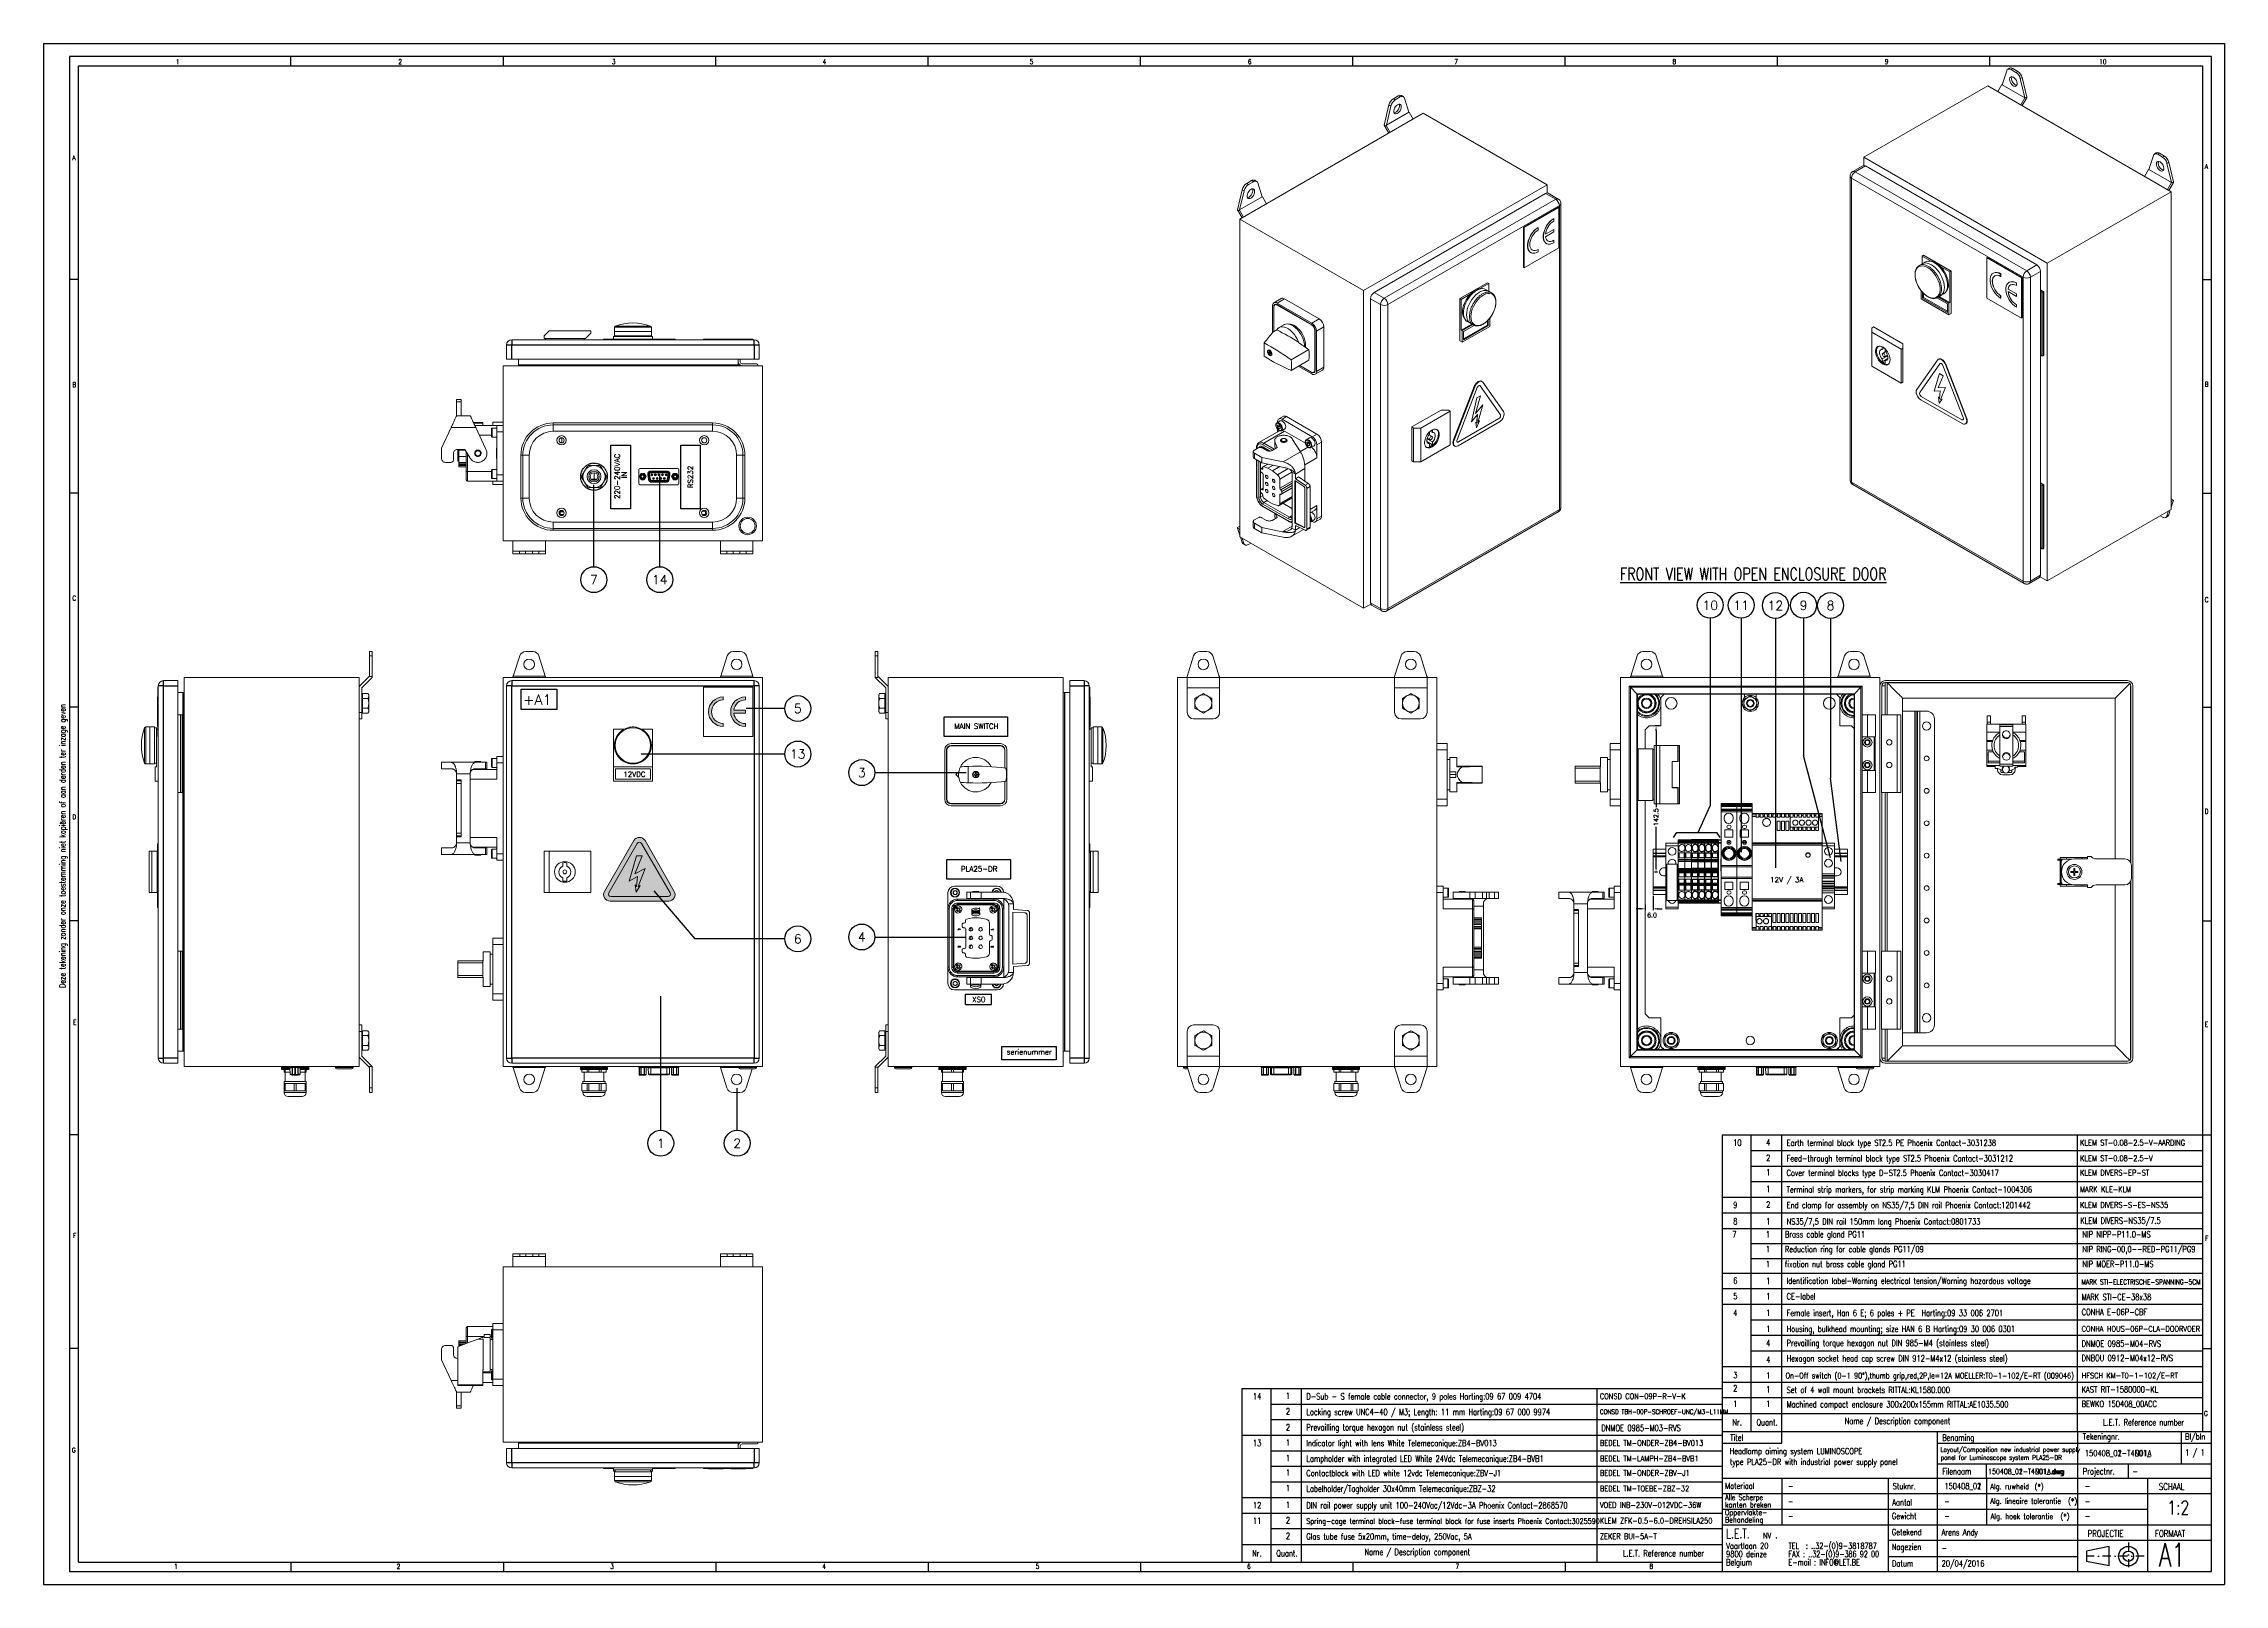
# Model space of a CAD drawing. Extents: x 4137 to 28680, y 2446 to 6814.
# Drawn here: x 9654 to 11336, y 4358 to 5546 of the extents above; entities that cross this region are included whole.
import ezdxf
from ezdxf.enums import TextEntityAlignment as Align

# ---------------------------------------------------------------- set-up
doc = ezdxf.new("R2010")
doc.units = 0
doc.header["$LTSCALE"] = 0.5
doc.linetypes.add('DASHDOT', pattern=[25.4, 12.7, -6.35, 0, -6.35])
doc.layers.get('0').update_dxf_attribs({"linetype": 'CONTINUOUS'})
doc.layers.get('DEFPOINTS').update_dxf_attribs({"linetype": 'CONTINUOUS'})
for name, color, linetype in [('ARCEER', 3, 'CONTINUOUS'), ('DIM', 5, 'CONTINUOUS'), ('HLIJN', 1, 'DASHDOT'), ('VOL', 2, 'CONTINUOUS')]:
    doc.layers.add(name, color=color, linetype=linetype)
doc.styles.get("Standard").update_dxf_attribs({"font": 'simplex.shx'})
doc.dimstyles.new('YP115', dxfattribs={"dimscale": 0, "dimtxt": 37.5, "dimasz": 37.5, "dimexe": 0.5, "dimexo": 37.5, "dimgap": 22.5, "dimtad": 0, "dimtoh": 1, "dimdec": 1, "dimzin": 0, "dimdsep": 46, "dimtxsty": 'Standard', "dimcen": 0, "dimdle": 1.25, "dimadec": 0, "dimazin": 0, "dimtfac": 0.75, "dimtdec": 1, "dimtofl": 0, "dimtmove": 2, "dimatfit": 3, "dimfxl": 1, "dimtolj": 1, "dimtzin": 0, "dimarcsym": 0})

msp = doc.modelspace()

# ---------------------------------------------------------------- texts
at = {"color": 7, "linetype": 'Continuous', "width": 0.75}
for s, height, p in [('1', 3.7, (9756.39, 5530.51)), ('1', 3.7, (9756.39, 5530.51)), ('2', 3.7, (9927.99, 5530.51)), ('2', 3.7, (9927.99, 5530.51)), ('Tekeningnr.', 4.7625, (11227.14, 4469.85)), ('Tekeningnr.', 4.7625, (11227.14, 4469.85)), ('Bl/bln', 4.762, (11306.08, 4469.85)), ('Bl/bln', 4.762, (11306.08, 4469.85)), ('Titel', 4.762, (10955.23, 4469.03)), ('Titel', 4.762, (10955.23, 4469.03)), ('Benaming', 4.762, (11118.73, 4469.03)), ('Benaming', 4.762, (11118.73, 4469.03)), ('Filenaam', 4.762, (11118.68, 4443.03)), ('Filenaam', 4.762, (11118.68, 4443.03)), ('Projectnr.', 4.762, (11227.14, 4443.03)), ('Projectnr.', 4.762, (11227.14, 4443.03)), ('Materiaal', 4.762, (10951.3, 4431.83)), ('Materiaal', 4.762, (10951.3, 4431.83)), ('Aantal', 4.762, (11080.17, 4419.11)), ('Aantal', 4.762, (11080.17, 4419.11)), ('Stuknr.', 4.762, (11080.55, 4431.57)), ('Stuknr.', 4.762, (11080.55, 4431.57)), ('SCHAAL', 5.292, (11285.8, 4431.01)), ('SCHAAL', 5.292, (11285.8, 4431.01)), ('Gewicht', 4.762, (11079.9, 4408.54)), ('Gewicht', 4.762, (11079.9, 4408.54)), ('1:2', 10.583, (11292.28, 4412.16)), ('1:2', 10.583, (11292.28, 4412.16)), ('Getekend', 4.762, (11079.9, 4396.15)), ('Getekend', 4.762, (11079.9, 4396.15)), ('PROJECTIE', 5.292, (11230.81, 4394.77)), ('PROJECTIE', 5.292, (11230.81, 4394.77)), ('FORMAAT', 5.292, (11282.8, 4394.77)), ('FORMAAT', 5.292, (11282.8, 4394.77)), ('1', 3.7, (9755, 4370.3)), ('1', 3.7, (9755, 4370.3)), ('Nagezien', 4.762, (11079.9, 4384.74)), ('Nagezien', 4.762, (11079.9, 4384.74)), ('Datum', 4.762, (11079.99, 4371.95)), ('Datum', 4.762, (11079.99, 4371.95))]:
    msp.add_text(s, height=height, dxfattribs=at).set_placement(p)
for s, p in [('220-240VAC', (10098.68, 5212.59)), ('220-240VAC', (10098.68, 5212.59)), ('IN', (10104.18, 5213.59)), ('IN', (10104.18, 5213.59)), ('RS232', (10155.19, 5212.15)), ('RS232', (10155.19, 5212.15))]:
    msp.add_text(s, height=4, rotation=90).set_placement(p, align=Align.CENTER)
for s, height, p in [('+A1', 8, (10035.06, 5036.28)), ('MAIN SWITCH', 4, (10373.77, 5017.89)), ('MAIN SWITCH', 4, (10373.77, 5017.89)), ('12VDC', 4, (10110.03, 4980.84)), ('12VDC', 4, (10110.03, 4980.84)), ('PLA25-DR', 4, (10375.95, 4907.89)), ('PLA25-DR', 4, (10375.95, 4907.89)), ('12V / 3A', 4, (10998.86, 4899.56)), ('XS0', 4, (10375.56, 4807.15)), ('XS0', 4, (10375.56, 4807.15)), ('serienummer', 4, (10414.59, 4766.82))]:
    msp.add_text(s, height=height).set_placement(p, align=Align.CENTER)
at = {"color": 7, "linetype": 'Continuous', "width": 0.69375}
msp.add_text('Deze tekening zonder onze toestemming niet kopiëren of aan derden ter inzage geven', height=4.7625, rotation=90, dxfattribs=at).set_placement((9671.24, 4818.1))
msp.add_text('Deze tekening zonder onze toestemming niet kopiëren of aan derden ter inzage geven', height=4.7625, rotation=90, dxfattribs=at).set_placement((9671.24, 4818.1))
at = {"layer": 'DIM', "color": 7, "width": 0.75}
for s, height, p in [('3', 3.7, (10092.67, 5530.51)), ('3', 3.7, (10092.67, 5530.51)), ('4', 3.7, (10255.16, 5530.51)), ('4', 3.7, (10255.16, 5530.51)), ('5', 3.7, (10414.86, 5530.51)), ('5', 3.7, (10414.86, 5530.51)), ('6', 3.7, (10583.16, 5530.51)), ('6', 3.7, (10583.16, 5530.51)), ('7', 3.7, (10742.45, 5530.51)), ('7', 3.7, (10742.45, 5530.51)), ('8', 3.7, (10910.68, 5530.51)), ('8', 3.7, (10910.68, 5530.51)), ('9', 3.7, (11074.47, 5530.51)), ('9', 3.7, (11074.47, 5530.51)), ('10', 3.704, (11239.88, 5530.51)), ('10', 3.704, (11239.88, 5530.51)), ('A', 3.7, (9676.5, 5456.39)), ('A', 3.7, (9676.5, 5456.39)), ('A', 3.7, (11321.19, 5449.65)), ('A', 3.7, (11321.19, 5449.65)), ('B', 3.7, (9676.5, 5281.45)), ('B', 3.7, (9676.5, 5281.45)), ('B', 3.7, (11321.19, 5281.77)), ('B', 3.7, (11321.19, 5281.77)), ('C', 3.7, (9676.5, 5116.86)), ('C', 3.7, (9676.5, 5116.86)), ('C', 3.7, (11321.19, 5115.64)), ('C', 3.7, (11321.19, 5115.64)), ('D', 3.7, (9676.5, 4948.14)), ('D', 3.7, (9676.5, 4948.14)), ('D', 3.7, (11321.19, 4952.44)), ('D', 3.7, (11321.19, 4952.44)), ('E', 3.7, (9677.01, 4789.72)), ('E', 3.7, (9677.01, 4789.72)), ('E', 3.7, (11321.19, 4788.25)), ('E', 3.7, (11321.19, 4788.25)), ('F', 3.7, (11321.61, 4623.21)), ('F', 3.7, (11321.61, 4623.21)), ('G', 3.7, (11320.64, 4488.1)), ('G', 3.7, (11320.64, 4488.1)), ('2', 3.7, (9926.69, 4370.3)), ('2', 3.7, (9926.69, 4370.3)), ('3', 3.7, (10091.36, 4370.3)), ('3', 3.7, (10091.36, 4370.3)), ('4', 3.7, (10254.85, 4370.3)), ('4', 3.7, (10254.85, 4370.3)), ('5', 3.7, (10419.47, 4370.3)), ('5', 3.7, (10419.47, 4370.3)), ('6', 3.7, (10582.59, 4370.3)), ('6', 3.7, (10582.59, 4370.3)), ('7', 3.7, (10743.31, 4370.3)), ('7', 3.7, (10743.31, 4370.3)), ('8', 3.7, (10892.93, 4370.3)), ('8', 3.7, (10892.93, 4370.3))]:
    msp.add_text(s, height=height, dxfattribs=at).set_placement(p)
at = {"layer": 'DIM'}
for s, p in [('7', (10078.75, 5132.91)), ('7', (10078.75, 5132.91)), ('14', (10129.56, 5132.91)), ('14', (10129.56, 5132.91)), ('10', (10939.8, 5113.17)), ('10', (10939.8, 5113.17)), ('11', (10963.65, 5113.17)), ('11', (10963.65, 5113.17)), ('12', (10990.06, 5113)), ('12', (10990.06, 5113)), ('9', (11011.8, 5113.17)), ('9', (11011.8, 5113.17)), ('8', (11032.63, 5113)), ('8', (11032.63, 5113)), ('5', (10235.99, 5033.55)), ('5', (10235.99, 5033.55)), ('13', (10235.99, 4998.47)), ('13', (10235.99, 4998.47)), ('3', (10285.37, 4984.13)), ('3', (10285.37, 4984.13)), ('6', (10235.99, 4855.94)), ('6', (10235.99, 4855.94)), ('4', (10285.37, 4857.39)), ('4', (10285.37, 4857.39)), ('1', (10130.31, 4698.35)), ('1', (10130.31, 4698.35)), ('2', (10189.32, 4698.35)), ('2', (10189.32, 4698.35))]:
    msp.add_text(s, height=7, dxfattribs=at).set_placement(p, align=Align.MIDDLE)
at = {"layer": 'DIM', "width": 0.75}
for s, height, p in [('%%UFRONT VIEW WITH OPEN ENCLOSURE DOOR', 9.525, (10870.25, 5132.58)), ('%%UFRONT VIEW WITH OPEN ENCLOSURE DOOR', 9.525, (10870.25, 5132.58)), ('10', 4.762, (10957.48, 4696.39)), ('10', 4.762, (10957.48, 4696.39)), ('4', 4.76, (10982.9, 4696.71)), ('4', 4.76, (10982.9, 4696.71)), ('Earth terminal block type ST2.5 PE Phoenix Contact-3031238', 4.7625, (10998.68, 4696.3)), ('Earth terminal block type ST2.5 PE Phoenix Contact-3031238', 4.7625, (10998.68, 4696.3)), ('KLEM ST-0.08-2.5-V-AARDING', 4.2862, (11225.06, 4696.65)), ('KLEM ST-0.08-2.5-V-AARDING', 4.2862, (11225.06, 4696.65)), ('2', 4.76, (10982.9, 4684.72)), ('2', 4.76, (10982.9, 4684.72)), ('1', 4.76, (10982.9, 4673.58)), ('1', 4.76, (10982.9, 4673.58)), ('Cover terminal blocks type D-ST2.5 Phoenix Contact-3030417', 4.7625, (10998.68, 4673.17)), ('Cover terminal blocks type D-ST2.5 Phoenix Contact-3030417', 4.7625, (10998.68, 4673.17)), ('Feed-through terminal block type ST2.5 Phoenix Contact-3031212', 4.7625, (10998.68, 4684.31)), ('Feed-through terminal block type ST2.5 Phoenix Contact-3031212', 4.7625, (10998.68, 4684.31)), ('KLEM ST-0.08-2.5-V', 4.2862, (11225.06, 4684.66)), ('KLEM ST-0.08-2.5-V', 4.2862, (11225.06, 4684.66)), ('KLEM DIVERS-EP-ST', 4.2862, (11225.06, 4673.52)), ('KLEM DIVERS-EP-ST', 4.2862, (11225.06, 4673.52)), ('1', 4.76, (10982.9, 4660.72)), ('1', 4.76, (10982.9, 4660.72)), ('Terminal strip markers, for strip marking KLM Phoenix Contact-1004306', 4.7625, (10998.68, 4660.31)), ('Terminal strip markers, for strip marking KLM Phoenix Contact-1004306', 4.7625, (10998.68, 4660.31)), ('MARK KLE-KLM', 4.2862, (11225.06, 4660.66)), ('MARK KLE-KLM', 4.2862, (11225.06, 4660.66)), ('9', 4.76, (10957.48, 4648.39)), ('9', 4.76, (10957.48, 4648.39)), ('2', 4.76, (10982.9, 4648.71)), ('2', 4.76, (10982.9, 4648.71)), ('End clamp for assembly on NS35/7,5 DIN rail Phoenix Contact:1201442 ', 4.7625, (10998.68, 4648.3)), ('End clamp for assembly on NS35/7,5 DIN rail Phoenix Contact:1201442 ', 4.7625, (10998.68, 4648.3)), ('KLEM DIVERS-S-ES-NS35', 4.2862, (11225.06, 4648.65)), ('KLEM DIVERS-S-ES-NS35', 4.2862, (11225.06, 4648.65)), ('7', 4.76, (10956.78, 4625.81)), ('7', 4.76, (10956.78, 4625.81)), ('8', 4.76, (10957.48, 4635.74)), ('8', 4.76, (10957.48, 4635.74)), ('1', 4.76, (10982.73, 4625.81)), ('1', 4.76, (10982.73, 4625.81)), ('1', 4.76, (10982.9, 4635.75)), ('1', 4.76, (10982.9, 4635.75)), ('Brass cable gland PG11', 4.7625, (10997.36, 4625.81)), ('Brass cable gland PG11', 4.7625, (10997.36, 4625.81)), ('NS35/7,5 DIN rail 150mm long Phoenix Contact:0801733', 4.7625, (10998.68, 4635.64)), ('NS35/7,5 DIN rail 150mm long Phoenix Contact:0801733', 4.7625, (10998.68, 4635.64)), ('KLEM DIVERS-NS35/7.5', 4.7625, (11225.2, 4636.32)), ('KLEM DIVERS-NS35/7.5', 4.7625, (11225.2, 4636.32)), ('NIP NIPP-P11.0-MS', 4.7625, (11226.8, 4625.81)), ('NIP NIPP-P11.0-MS', 4.7625, (11226.8, 4625.81)), ('1', 4.76, (10982.73, 4614.31)), ('1', 4.76, (10982.73, 4614.31)), ('Reduction ring for cable glands PG11/09', 4.7625, (10997.36, 4614.31)), ('Reduction ring for cable glands PG11/09', 4.7625, (10997.36, 4614.31)), ('NIP RING-00,0--RED-PG11/PG9', 4.7625, (11226.8, 4614.31)), ('NIP RING-00,0--RED-PG11/PG9', 4.7625, (11226.8, 4614.31)), ('6', 4.76, (10957.48, 4590.08)), ('6', 4.76, (10957.48, 4590.08)), ('1', 4.76, (10982.73, 4602.81)), ('1', 4.76, (10982.73, 4602.81)), ('1', 4.76, (10982.9, 4589.77)), ('1', 4.76, (10982.9, 4589.77)), ('fixation nut brass cable gland PG11', 4.7625, (10997.36, 4602.81)), ('fixation nut brass cable gland PG11', 4.7625, (10997.36, 4602.81)), ('Identification label-Warning electrical tension/Warning hazardous voltage', 4.7625, (10998.68, 4589.95)), ('Identification label-Warning electrical tension/Warning hazardous voltage', 4.7625, (10998.68, 4589.95)), ('MARK STI-ELECTRISCHE-SPANNING-5CM ', 3.8, (11226.2, 4589.47)), ('MARK STI-ELECTRISCHE-SPANNING-5CM ', 3.8, (11226.2, 4589.47)), ('NIP MOER-P11.0-MS', 4.7625, (11226.8, 4602.81)), ('NIP MOER-P11.0-MS', 4.7625, (11226.8, 4602.81)), ('5', 4.76, (10957.48, 4578.08)), ('5', 4.76, (10957.48, 4578.08)), ('1', 4.76, (10982.9, 4577.94)), ('1', 4.76, (10982.9, 4577.94)), ('CE-label', 4.762, (10998.68, 4577.95)), ('CE-label', 4.762, (10998.68, 4577.95)), ('MARK STI-CE-38x38', 4.7625, (11226.2, 4577.47)), ('MARK STI-CE-38x38', 4.7625, (11226.2, 4577.47)), ('4', 4.76, (10957.48, 4565.22)), ('4', 4.76, (10957.48, 4565.22)), ('1', 4.76, (10982.9, 4565.24)), ('1', 4.76, (10982.9, 4565.24)), ('Female insert, Han 6 E; 6 poles + PE  Harting:09 33 006 2701', 4.7625, (10998.68, 4565.13)), ('Female insert, Han 6 E; 6 poles + PE  Harting:09 33 006 2701', 4.7625, (10998.68, 4565.13)), ('CONHA E-06P-CBF', 4.7625, (11226.26, 4565.81)), ('CONHA E-06P-CBF', 4.7625, (11226.26, 4565.81)), ('4', 4.76, (10982.9, 4541.94)), ('4', 4.76, (10982.9, 4541.94)), ('1', 4.76, (10982.9, 4552.85)), ('1', 4.76, (10982.9, 4552.85)), ('Housing, bulkhead mounting; size HAN 6 B Harting:09 30 006 0301', 4.7625, (10998.68, 4552.85)), ('Housing, bulkhead mounting; size HAN 6 B Harting:09 30 006 0301', 4.7625, (10998.68, 4552.85)), ('Prevailling torque hexagon nut DIN 985-M4 (stainless steel)', 4.7625, (10998.68, 4541.95)), ('Prevailling torque hexagon nut DIN 985-M4 (stainless steel)', 4.7625, (10998.68, 4541.95)), ('CONHA HOUS-06P-CLA-DOORVOER', 4.2862, (11226.26, 4553.13)), ('CONHA HOUS-06P-CLA-DOORVOER', 4.2862, (11226.26, 4553.13)), ('DNMOE 0985-M04-RVS', 4.7625, (11226.26, 4541.47)), ('DNMOE 0985-M04-RVS', 4.7625, (11226.26, 4541.47)), ('4', 4.76, (10982.9, 4529.15)), ('4', 4.76, (10982.9, 4529.15)), ('Hexagon socket head cap screw DIN 912-M4x12 (stainless steel)', 4.7625, (10998.68, 4530.09)), ('Hexagon socket head cap screw DIN 912-M4x12 (stainless steel)', 4.7625, (10998.68, 4530.09)), ('DNBOU 0912-M04x12-RVS', 4.7625, (11226.26, 4530.36)), ('DNBOU 0912-M04x12-RVS', 4.7625, (11226.26, 4530.36)), ('3', 4.76, (10957.48, 4517.22)), ('3', 4.76, (10957.48, 4517.22)), ('2', 4.76, (10957.48, 4507)), ('2', 4.76, (10957.48, 4507)), ('1', 4.76, (10982.9, 4516.85)), ('1', 4.76, (10982.9, 4516.85)), ('1', 4.76, (10982.9, 4506.21)), ('1', 4.76, (10982.9, 4506.21)), ('On-Off switch (0-1 90°),thumb grip,red,2P,Ie=12A MOELLER:T0-1-102/E-RT (009046)', 4.3895, (10997.9, 4517.01)), ('On-Off switch (0-1 90°),thumb grip,red,2P,Ie=12A MOELLER:T0-1-102/E-RT (009046)', 4.3895, (10997.9, 4517.01)), ('Set of 4 wall mount brackets RITTAL:KL1580.000', 4.7625, (10998.68, 4505.8)), ('Set of 4 wall mount brackets RITTAL:KL1580.000', 4.7625, (10998.68, 4505.8)), ('HFSCH KM-T0-1-102/E-RT', 4.2862, (11226.26, 4517.13)), ('HFSCH KM-T0-1-102/E-RT', 4.2862, (11226.26, 4517.13)), ('KAST RIT-1580000-KL', 4.7625, (11226.26, 4506.15)), ('KAST RIT-1580000-KL', 4.7625, (11226.26, 4506.15)), ('14', 4.762, (10587.08, 4500.87)), ('14', 4.762, (10587.08, 4500.87)), ('2', 4.76, (10612.5, 4489.21)), ('2', 4.76, (10612.5, 4489.21)), ('1', 4.76, (10612.5, 4501.2)), ('1', 4.76, (10612.5, 4501.2)), ('D-Sub - S female cable connector, 9 poles Harting:09 67 009 4704', 4.7625, (10628.28, 4500.78)), ('D-Sub - S female cable connector, 9 poles Harting:09 67 009 4704', 4.7625, (10628.28, 4500.78)), ('Locking screw UNC4-40 / M3; Length: 11 mm Harting:09 67 000 9974', 4.7625, (10628.28, 4488.8)), ('Locking screw UNC4-40 / M3; Length: 11 mm Harting:09 67 000 9974', 4.7625, (10628.28, 4488.8)), ('CONSD TBH-00P-SCHROEF-UNC/M3-L11MM', 3.6433, (10854.71, 4489.55)), ('CONSD TBH-00P-SCHROEF-UNC/M3-L11MM', 3.6433, (10854.71, 4489.55)), ('CONSD CON-09P-R-V-K', 4.2862, (10854.66, 4501.13)), ('CONSD CON-09P-R-V-K', 4.2862, (10854.66, 4501.13)), ('1', 4.76, (10957.48, 4495.07)), ('1', 4.76, (10957.48, 4495.07)), ('1', 4.76, (10982.9, 4495.07)), ('1', 4.76, (10982.9, 4495.07)), ('Machined compact enclosure 300x200x155mm RITTAL:AE1035.500', 4.7625, (10998.68, 4494.65)), ('Machined compact enclosure 300x200x155mm RITTAL:AE1035.500', 4.7625, (10998.68, 4494.65)), ('BEWKO 150408_00ACC', 4.7625, (11226.26, 4495)), ('BEWKO 150408_00ACC', 4.7625, (11226.26, 4495)), ('2', 4.76, (10612.5, 4476.94)), ('2', 4.76, (10612.5, 4476.94)), ('Prevailling torque hexagon nut (stainless steel)', 4.7625, (10628.28, 4476.95)), ('Prevailling torque hexagon nut (stainless steel)', 4.7625, (10628.28, 4476.95)), ('DNMOE 0985-M03-RVS', 4.7625, (10855.86, 4476.47)), ('DNMOE 0985-M03-RVS', 4.7625, (10855.86, 4476.47)), ('Nr.', 4.762, (10956.9, 4480.82)), ('Nr.', 4.762, (10956.9, 4480.82)), ('Quant.', 4.762, (10975.5, 4480.82)), ('Quant.', 4.762, (10975.5, 4480.82)), ('Name / Description component', 4.7625, (11043.54, 4481.86)), ('Name / Description component', 4.7625, (11043.54, 4481.86)), ('L.E.T. Reference number', 4.7625, (11242.81, 4480.82)), ('L.E.T. Reference number', 4.7625, (11242.81, 4480.82)), ('13', 4.762, (10587.08, 4464.87)), ('13', 4.762, (10587.08, 4464.87)), ('1', 4.76, (10612.5, 4465.2)), ('1', 4.76, (10612.5, 4465.2)), ('1', 4.76, (10612.5, 4453.21)), ('1', 4.76, (10612.5, 4453.21)), ('Indicator light with lens White Telemecanique:ZB4-BV013', 4.7625, (10628.28, 4464.78)), ('Indicator light with lens White Telemecanique:ZB4-BV013', 4.7625, (10628.28, 4464.78)), ('Lampholder with integrated LED White 24Vdc Telemecanique:ZB4-BVB1', 4.7625, (10628.28, 4452.8)), ('Lampholder with integrated LED White 24Vdc Telemecanique:ZB4-BVB1', 4.7625, (10628.28, 4452.8)), ('BEDEL TM-ONDER-ZB4-BV013', 4.2862, (10854.66, 4465.13)), ('BEDEL TM-ONDER-ZB4-BV013', 4.2862, (10854.66, 4465.13)), ('BEDEL TM-LAMPH-ZB4-BVB1', 4.2862, (10854.66, 4453.15)), ('BEDEL TM-LAMPH-ZB4-BVB1', 4.2862, (10854.66, 4453.15)), ('Headlamp aiming system LUMINOSCOPE', 4.7625, (10954.78, 4458.58)), ('Headlamp aiming system LUMINOSCOPE', 4.7625, (10954.78, 4458.58)), ('Layout/Composition new industrial power supply', 3.7338, (11117.36, 4460.36)), ('Layout/Composition new industrial power supply', 3.7338, (11117.36, 4460.36)), ('panel for Luminoscope system PLA25-DR', 3.7338, (11117.51, 4454.15)), ('panel for Luminoscope system PLA25-DR', 3.7338, (11117.51, 4454.15)), ('150408_02-T4E01_', 4.7625, (11228.72, 4457)), ('150408_01-T4N01A', 4.7625, (11228.72, 4457)), ('1 / 1', 4.762, (11306.08, 4457.56)), ('1 / 1', 4.762, (11306.08, 4457.56)), ('1', 4.76, (10612.5, 4442.07)), ('1', 4.76, (10612.5, 4442.07)), ('Contactblock with LED white 12vdc Telemecanique:ZBV-J1', 4.7625, (10628.28, 4441.65)), ('Contactblock with LED white 12vdc Telemecanique:ZBV-J1', 4.7625, (10628.28, 4441.65)), ('BEDEL TM-ONDER-ZBV-J1', 4.2862, (10854.66, 4442)), ('BEDEL TM-ONDER-ZBV-J1', 4.2862, (10854.66, 4442)), ('type PLA25-DR with industrial power supply panel', 4.7625, (10954.99, 4450.32)), ('type PLA25-DR with industrial power supply panel', 4.7625, (10954.99, 4450.32)), ('150408_02-T4E01_.dwg', 4.0481, (11154.12, 4443.3)), ('150408_01-T4N01A.dwg', 4.0481, (11154.12, 4443.3)), ('-', 4.76, (11265.43, 4443.03)), ('-', 4.76, (11265.43, 4443.03)), ('1', 4.76, (10612.5, 4430.07)), ('1', 4.76, (10612.5, 4430.07)), ('Labelholder/Tagholder 30x40mm Telemecanique:ZBZ-32', 4.7625, (10628.28, 4429.65)), ('Labelholder/Tagholder 30x40mm Telemecanique:ZBZ-32', 4.7625, (10628.28, 4429.65)), ('BEDEL TM-TOEBE-ZBZ-32', 4.2862, (10854.66, 4430)), ('BEDEL TM-TOEBE-ZBZ-32', 4.2862, (10854.66, 4430)), ('-', 4.76, (10999.7, 4431.63)), ('-', 4.76, (10999.7, 4431.63)), ('150408_02', 4.762, (11120.38, 4431.63)), ('150408_01', 4.762, (11120.38, 4431.63)), ('-', 4.76, (11228.71, 4431.63)), ('-', 4.76, (11228.71, 4431.63)), ('12', 4.762, (10587.08, 4416.88)), ('12', 4.762, (10587.08, 4416.88)), ('11', 4.762, (10587.08, 4404.88)), ('11', 4.762, (10587.08, 4404.88)), ('2', 4.76, (10612.5, 4405.2)), ('2', 4.76, (10612.5, 4405.2)), ('1', 4.76, (10612.5, 4417.2)), ('1', 4.76, (10612.5, 4417.2)), ('Spring-cage terminal block-fuse terminal block for fuse inserts Phoenix Contact:3025590', 4.1481, (10628.25, 4404.93)), ('Spring-cage terminal block-fuse terminal block for fuse inserts Phoenix Contact:3025590', 4.1481, (10628.25, 4404.93)), ('DIN rail power supply unit 100-240Vac/12Vdc-3A Phoenix Contact-2868570', 4.7625, (10628.28, 4416.78)), ('DIN rail power supply unit 100-240Vac/12Vdc-3A Phoenix Contact-2868570', 4.7625, (10628.28, 4416.78)), ('VOED INB-230V-012VDC-36W', 4.2862, (10854.66, 4417.26)), ('VOED INB-230V-012VDC-36W', 4.2862, (10854.66, 4417.26)), ('KLEM ZFK-0.5-6.0-DREHSILA250', 4.2862, (10854.66, 4405.13)), ('KLEM ZFK-0.5-6.0-DREHSILA250', 4.2862, (10854.66, 4405.13)), ('-', 4.76, (10999.7, 4419.89)), ('-', 4.76, (10999.7, 4419.89)), ('-', 4.76, (10999.7, 4408.54)), ('-', 4.76, (10999.7, 4408.54)), ('-', 4.76, (11120.38, 4419.89)), ('-', 4.76, (11120.38, 4419.89)), ('-', 4.76, (11120.38, 4408.54)), ('-', 4.76, (11120.38, 4408.54)), ('-', 4.76, (11228.71, 4419.89)), ('-', 4.76, (11228.71, 4419.89)), ('-', 4.76, (11228.71, 4408.54)), ('-', 4.76, (11228.71, 4408.54)), ('2', 4.76, (10612.5, 4393.2)), ('2', 4.76, (10612.5, 4393.2)), ('Glas tube fuse 5x20mm, time-delay, 250Vac, 5A', 4.7625, (10628.28, 4392.78)), ('Glas tube fuse 5x20mm, time-delay, 250Vac, 5A', 4.7625, (10628.28, 4392.78)), ('ZEKER BUI-5A-T', 4.2862, (10854.66, 4393.13)), ('ZEKER BUI-5A-T', 4.2862, (10854.66, 4393.13)), ('Arens Andy', 4.762, (11118.27, 4396.01)), ('Arens Andy', 4.762, (11118.27, 4396.01)), ('Nr.', 4.762, (10586.5, 4379.82)), ('Nr.', 4.762, (10586.5, 4379.82)), ('Quant.', 4.762, (10605.1, 4379.82)), ('Quant.', 4.762, (10605.1, 4379.82)), ('Name / Description component', 4.7625, (10673.14, 4380.86)), ('Name / Description component', 4.7625, (10673.14, 4380.86)), ('L.E.T. Reference number', 4.7625, (10872.41, 4379.82)), ('L.E.T. Reference number', 4.7625, (10872.41, 4379.82)), ('20/04/2016', 4.762, (11118.27, 4371.95)), ('20/04/2016', 4.762, (11118.27, 4371.95)), ('-', 4.76, (11118.27, 4383.88)), ('-', 4.76, (11118.27, 4383.88))]:
    msp.add_text(s, height=height, dxfattribs=at).set_placement(p)
at = {"layer": 'VOL', "color": 7}
for s, height, width, p in [('F', 3.7, 0.75, (9677.14, 4625.38)), ('F', 3.7, 0.75, (9677.14, 4625.38)), ('G', 3.7, 0.75, (9676.18, 4459.93)), ('G', 3.7, 0.75, (9676.18, 4459.93)), ('A1', 17.992, 0.7, (11285.8, 4372.09)), ('A1', 17.992, 0.7, (11285.8, 4372.09))]:
    msp.add_text(s, height=height, dxfattribs=dict(at, width=width)).set_placement(p)

# ---------------------------------------------------------------- blocks, each defined once
blk = doc.blocks.new('SW_NOTE_0')
at = {"color": 0, "linetype": 'Continuous', "width": 0.7}
for s, height, p in [('L.E.T.', 3.704, (0, 1.35)), ('NV', 2.117, (14.27, 1.33)), ('.', 3.7, (18.81, 1.35))]:
    blk.add_text(s, height=height, dxfattribs=at).set_placement(p)
blk = doc.blocks.new('SW_NOTE_1')
at = {"color": 0, "linetype": 'Continuous'}
for s, height, width, p in [('Vaartlaan 20', 2.3813, 0.75, (0, 0.66)), ('9800 deinze', 2.3813, 0.675, (0, -2.51)), ('Belgium', 2.381, 0.75, (0, -5.69))]:
    blk.add_text(s, height=height, dxfattribs=dict(at, width=width)).set_placement(p)
blk = doc.blocks.new('SW_NOTE_2')
at = {"color": 0, "linetype": 'Continuous'}
for s, width, p in [('TEL  : ..32-(0)9-3818787', 0.698864, (0, 0.66)), ('FAX : ..32-(0)9-386 92 00', 0.684783, (0, -2.51)), ('E-mail : INFO@LET.BE', 0.690789, (0, -5.69))]:
    blk.add_text(s, height=2.3813, dxfattribs=dict(at, width=width)).set_placement(p)
blk = doc.blocks.new('SW_NOTE_3')
at = {"color": 0, "linetype": 'Continuous', "width": 0.75}
for s, height, p in [('Alg. ruwheid', 2.1167, (0, 0.59)), ('(*)', 2.117, (17.1, 0.59))]:
    blk.add_text(s, height=height, dxfattribs=at).set_placement(p)
blk = doc.blocks.new('SW_NOTE_4')
at = {"color": 0, "linetype": 'Continuous', "width": 0.75}
for s, p in [('Oppervlakte-', (0, 0.59)), ('Behandeling', (0, -2.24))]:
    blk.add_text(s, height=2.1167, dxfattribs=at).set_placement(p)
blk = doc.blocks.new('SW_NOTE_5')
at = {"color": 0, "linetype": 'Continuous'}
for s, width, p in [('Alle Scherpe', 0.681818, (0, 0.59)), ('kanten breken', 0.75, (0, -2.24))]:
    blk.add_text(s, height=2.1167, dxfattribs=dict(at, width=width)).set_placement(p)
blk = doc.blocks.new('SW_NOTE_6')
at = {"color": 0, "linetype": 'Continuous'}
for s, height, width, p in [('Alg. lineaire tolerantie', 2.1167, 0.715909, (0, 0.59)), ('(*)', 2.117, 0.75, (30.03, 0.59))]:
    blk.add_text(s, height=height, dxfattribs=dict(at, width=width)).set_placement(p)
blk = doc.blocks.new('SW_NOTE_7')
at = {"color": 0, "linetype": 'Continuous'}
for s, height, width, p in [('Alg. hoek tolerantie', 2.1167, 0.708333, (0, 0.59)), ('(*)', 2.117, 0.75, (26.87, 0.59))]:
    blk.add_text(s, height=height, dxfattribs=dict(at, width=width)).set_placement(p)
blk = doc.blocks.new('*D29')
at = {"layer": 'DEFPOINTS', "color": 0, "transparency": 16777216}
for p in [(10898, 5020.1), (10901.7, 5020.1), (10895.7, 4907.6)]:
    blk.add_point(p, dxfattribs=at)
at = {"layer": 'DIM', "color": 0, "lineweight": -2, "transparency": 16777216}
for p, q in [((10900.7, 5020.1), (10897, 5020.1)), ((10898, 5016.6), (10898, 4957.4)), ((10898, 4911.1), (10898, 4942.3)), ((10896.7, 4907.6), (10899, 4907.6))]:
    blk.add_line(p, q, dxfattribs=at)
at = {"layer": 'DIM', "color": 0, "transparency": 16777216}
for points in [[(10897.4, 5016.6), (10898.6, 5016.6), (10898, 5020.1)], [(10897.4, 4911.1), (10898.6, 4911.1), (10898, 4907.6)]]:
    blk.add_solid(points, dxfattribs=at)
at = {"layer": 'DIM', "color": 0, "transparency": 16777216, "insert": (10898, 4949.8), "char_height": 3.5, "attachment_point": 5, "rotation": 90}
blk.add_mtext('\\A1;142.5', dxfattribs=at)
blk = doc.blocks.new('*D30')
at = {"layer": 'DEFPOINTS', "color": 0, "transparency": 16777216}
for p in [(10889.7, 4883.1), (10889.7, 4879.1), (10895.7, 4890.1)]:
    blk.add_point(p, dxfattribs=at)
at = {"layer": 'DIM', "color": 0, "lineweight": -2, "transparency": 16777216}
for p, q in [((10886.2, 4879.1), (10882.7, 4879.1)), ((10889.7, 4882.1), (10889.7, 4878.1)), ((10895.7, 4889.1), (10895.7, 4878.1)), ((10899.2, 4879.1), (10902.7, 4879.1))]:
    blk.add_line(p, q, dxfattribs=at)
at = {"layer": 'DIM', "color": 0, "transparency": 16777216}
for points in [[(10886.2, 4879.7), (10886.2, 4878.5), (10889.7, 4879.1)], [(10899.2, 4879.7), (10899.2, 4878.5), (10895.7, 4879.1)]]:
    blk.add_solid(points, dxfattribs=at)
at = {"layer": 'DIM', "color": 0, "transparency": 16777216, "insert": (10894.9, 4874.3), "char_height": 3.5, "attachment_point": 5}
blk.add_mtext('\\A1;6.0', dxfattribs=at)
blk = doc.blocks.new('*D32')
at = {"layer": 'DEFPOINTS', "color": 0, "transparency": 16777216}
for p in [(10889.7, 4883.1), (10889.7, 4879.1), (10895.7, 4890.1)]:
    blk.add_point(p, dxfattribs=at)
at = {"layer": 'DIM', "color": 0, "lineweight": -2, "transparency": 16777216}
for p, q in [((10886.2, 4879.1), (10882.7, 4879.1)), ((10889.7, 4882.1), (10889.7, 4878.1)), ((10895.7, 4889.1), (10895.7, 4878.1)), ((10899.2, 4879.1), (10902.7, 4879.1))]:
    blk.add_line(p, q, dxfattribs=at)
at = {"layer": 'DIM', "color": 0, "transparency": 16777216}
for points in [[(10886.2, 4879.7), (10886.2, 4878.5), (10889.7, 4879.1)], [(10899.2, 4879.7), (10899.2, 4878.5), (10895.7, 4879.1)]]:
    blk.add_solid(points, dxfattribs=at)
at = {"layer": 'DIM', "color": 0, "transparency": 16777216, "insert": (10894.9, 4874.3), "char_height": 3.5, "attachment_point": 5}
blk.add_mtext('\\A1;6.0', dxfattribs=at)

# ---------------------------------------------------------------- dimensions: what is measured, and where the dimension line sits
at = {"layer": 'DIM'}
dim = msp.add_linear_dim(base=(10897.97, 5020.09), p1=(10895.68, 4907.59), p2=(10901.68, 5020.09), angle=90, text='142.5', dimstyle='YP115', override={"dimscale": 1, "dimtxt": 3.5, "dimasz": 3.5, "dimexe": 1, "dimexo": 1, "dimgap": 0.9, "dimtoh": 0, "dimdle": 1.3}, dxfattribs=at)
dim.commit()
dim.dimension.update_dxf_attribs({"geometry": '*D29', "text_midpoint": (10897.97, 4949.85), "dimtype": 160})
for picture in ['*D30', '*D32']:
    dim = msp.add_linear_dim(base=(10889.68, 4879.11), p1=(10895.68, 4890.09), p2=(10889.68, 4883.12), dimstyle='YP115', override={"dimscale": 1, "dimtxt": 3.5, "dimasz": 3.5, "dimexe": 1, "dimexo": 1, "dimgap": 0.9, "dimtoh": 0, "dimdle": 1.3}, dxfattribs=at)
    dim.commit()
    dim.dimension.update_dxf_attribs({"geometry": picture, "text_midpoint": (10894.88, 4874.28), "dimtype": 160})

# ---------------------------------------------------------------- hatches: boundary and pattern name
h = msp.add_hatch(color=256)
h.dxf.hatch_style = 1
h.paths.add_polyline_path([(10195.67, 5042.49, 1.0000001), (10195.67, 5019.69), (10195.67, 5021.97, -0.3779644), (10186.63, 5029.95), (10195.67, 5029.95), (10195.67, 5032.23), (10186.63, 5032.23, -0.3779647), (10195.67, 5040.21)])
h.paths.add_polyline_path([(10178.57, 5040.21), (10178.57, 5042.49, 1.0000002), (10178.57, 5019.69), (10178.57, 5021.97, -1.0000003)])
h = msp.add_hatch(color=256)
h.dxf.hatch_style = 1
h.paths.add_polyline_path([(10195.67, 5042.49, 1.0000001), (10195.67, 5019.69), (10195.67, 5021.97, -0.3779644), (10186.63, 5029.95), (10195.67, 5029.95), (10195.67, 5032.23), (10186.63, 5032.23, -0.3779647), (10195.67, 5040.21)])
h.paths.add_polyline_path([(10178.57, 5040.21), (10178.57, 5042.49, 1.0000002), (10178.57, 5019.69), (10178.57, 5021.97, -1.0000003)])
h = msp.add_hatch(color=256)
h.dxf.hatch_style = 1
h.paths.add_polyline_path([(10109.56, 4931.72), (10086.97, 4892.59, 0.5773503), (10091.3, 4885.09), (10136.48, 4885.09, 0.5774734), (10140.81, 4892.59), (10118.22, 4931.72, 0.577745)])
h.paths.add_polyline_path([(10115.89, 4920.09), (10110.4, 4905.98), (10118.25, 4910.23), (10112.98, 4896.23), (10114.55, 4897.12), (10111.37, 4891.96), (10110.58, 4897.61), (10111.73, 4896.24), (10112.38, 4904.16), (10106, 4900.4), (10111.7, 4920.09)], flags=16)
h = msp.add_hatch(color=256)
h.dxf.hatch_style = 1
h.paths.add_polyline_path([(10109.56, 4931.72), (10086.97, 4892.59, 0.5773503), (10091.3, 4885.09), (10136.48, 4885.09, 0.5774734), (10140.81, 4892.59), (10118.22, 4931.72, 0.577745)])
h.paths.add_polyline_path([(10115.89, 4920.09), (10110.4, 4905.98), (10118.25, 4910.23), (10112.98, 4896.23), (10114.55, 4897.12), (10111.37, 4891.96), (10110.58, 4897.61), (10111.73, 4896.24), (10112.38, 4904.16), (10106, 4900.4), (10111.7, 4920.09)], flags=16)
h = msp.add_hatch(color=256)
h.dxf.hatch_style = 1
h.paths.add_polyline_path([(10118.25, 4910.23), (10110.4, 4905.98), (10115.89, 4920.09), (10111.7, 4920.09), (10106, 4900.4), (10112.38, 4904.16), (10111.73, 4896.24), (10110.58, 4897.61), (10111.37, 4891.96), (10114.55, 4897.12), (10112.98, 4896.23)])
h = msp.add_hatch(color=256)
h.dxf.hatch_style = 1
h.paths.add_polyline_path([(10118.25, 4910.23), (10110.4, 4905.98), (10115.89, 4920.09), (10111.7, 4920.09), (10106, 4900.4), (10112.38, 4904.16), (10111.73, 4896.24), (10110.58, 4897.61), (10111.37, 4891.96), (10114.55, 4897.12), (10112.98, 4896.23)])
at = {"layer": 'VOL'}
h = msp.add_hatch(color=256, dxfattribs=at)
h.dxf.hatch_style = 1
h.paths.add_polyline_path([(10115.51, 4929.54, 0.5772554), (10112.26, 4929.54), (10090.2, 4891.34, 0.5769681), (10091.82, 4888.53), (10135.95, 4888.53, 0.5779161), (10137.57, 4891.34)])
h.paths.add_polyline_path([(10110.4, 4905.98), (10118.25, 4910.23), (10112.98, 4896.23), (10114.55, 4897.12), (10111.37, 4891.96), (10110.58, 4897.61), (10111.73, 4896.24), (10112.38, 4904.16), (10106, 4900.4), (10111.7, 4920.09), (10115.89, 4920.09)], flags=16)
h = msp.add_hatch(color=256, dxfattribs=at)
h.dxf.hatch_style = 1
h.paths.add_polyline_path([(10115.51, 4929.54, 0.5772554), (10112.26, 4929.54), (10090.2, 4891.34, 0.5769681), (10091.82, 4888.53), (10135.95, 4888.53, 0.5779161), (10137.57, 4891.34)])
h.paths.add_polyline_path([(10110.4, 4905.98), (10118.25, 4910.23), (10112.98, 4896.23), (10114.55, 4897.12), (10111.37, 4891.96), (10110.58, 4897.61), (10111.73, 4896.24), (10112.38, 4904.16), (10106, 4900.4), (10111.7, 4920.09), (10115.89, 4920.09)], flags=16)

# ---------------------------------------------------------------- linework, layer by layer
at = {"color": 7, "linetype": 'Continuous'}
for p, q in [((9654.35, 5546.23), (9654.35, 4358.23)), ((9654.35, 5546.23), (11336.35, 5546.23)), ((9654.35, 5546.23), (9654.35, 4358.23)), ((9654.35, 5546.23), (11336.35, 5546.23)), ((11326.35, 5536.23), (9674.35, 5536.23)), ((9674.35, 5536.23), (9674.35, 4368.23)), ((11326.35, 5536.23), (9674.35, 5536.23)), ((9674.35, 5536.23), (9674.35, 4368.23)), ((11326.35, 4368.23), (11326.35, 5536.23)), ((11326.35, 4368.23), (11326.35, 5536.23)), ((11336.35, 5546.23), (11336.35, 4358.23)), ((11336.35, 5546.23), (11336.35, 4358.23)), ((9681.35, 4375.23), (9681.35, 5529.23)), ((9681.35, 5529.23), (11319.35, 5529.23)), ((9681.35, 4375.23), (9681.35, 5529.23)), ((9681.35, 5529.23), (11319.35, 5529.23)), ((11319.35, 5529.23), (11319.35, 4476.23)), ((11319.35, 5529.23), (11319.35, 4476.23)), ((10948.95, 4476.23), (11326.35, 4476.23)), ((10948.95, 4476.23), (10948.95, 4368.23)), ((10948.95, 4476.23), (11326.35, 4476.23)), ((10948.95, 4476.23), (10948.95, 4368.23)), ((10994.95, 4467.23), (10994.95, 4476.23)), ((10994.95, 4467.23), (10994.95, 4476.23)), ((11114.95, 4476.23), (11114.95, 4440.23)), ((11114.95, 4476.23), (11114.95, 4440.23)), ((11222.95, 4476.23), (11222.95, 4440.23)), ((11222.95, 4476.23), (11222.95, 4440.23)), ((11302.95, 4476.23), (11302.95, 4451.23)), ((11302.95, 4476.23), (11302.95, 4451.23)), ((10948.95, 4467.23), (10994.95, 4467.23)), ((10948.95, 4467.23), (10994.95, 4467.23)), ((11114.95, 4467.23), (11326.35, 4467.23)), ((11114.95, 4467.23), (11326.35, 4467.23)), ((11114.95, 4451.23), (11326.35, 4451.23)), ((11114.95, 4451.23), (11326.35, 4451.23)), ((11152.95, 4440.23), (11152.95, 4451.23)), ((11152.95, 4440.23), (11152.95, 4451.23)), ((11262.27, 4440.23), (11262.27, 4451.23)), ((11262.27, 4440.23), (11262.27, 4451.23)), ((10948.95, 4440.23), (11326.35, 4440.23)), ((10948.95, 4440.23), (11326.35, 4440.23)), ((10948.95, 4428.23), (11326.35, 4428.23)), ((10948.95, 4428.23), (11326.35, 4428.23)), ((10994.95, 4440.23), (10994.95, 4404.23)), ((10994.95, 4440.23), (10994.95, 4404.23)), ((11076.95, 4440.23), (11076.95, 4368.23)), ((11076.95, 4440.23), (11076.95, 4368.23)), ((11114.95, 4440.23), (11114.95, 4368.23)), ((11114.95, 4440.23), (11114.95, 4368.23)), ((11152.95, 4440.23), (11152.95, 4404.23)), ((11152.95, 4440.23), (11152.95, 4404.23)), ((11222.95, 4440.23), (11222.95, 4404.23)), ((11222.95, 4440.23), (11222.95, 4404.23)), ((11276.95, 4440.23), (11276.95, 4368.23)), ((11276.95, 4440.23), (11276.95, 4368.23)), ((10948.95, 4416.23), (11276.95, 4416.23)), ((10948.95, 4416.23), (11276.95, 4416.23)), ((10948.95, 4404.23), (11326.35, 4404.23)), ((10948.95, 4404.23), (11326.35, 4404.23)), ((11076.95, 4392.23), (11326.35, 4392.23)), ((11076.95, 4392.23), (11326.35, 4392.23)), ((11222.95, 4404.23), (11222.95, 4368.23)), ((11222.95, 4404.23), (11222.95, 4368.23)), ((9681.35, 4375.23), (10948.95, 4375.23)), ((9681.35, 4375.23), (10948.95, 4375.23)), ((11076.95, 4379.8), (11222.95, 4379.8)), ((11076.95, 4379.8), (11222.95, 4379.8)), ((9654.35, 4358.23), (11336.35, 4358.23)), ((9654.35, 4358.23), (11336.35, 4358.23)), ((9674.35, 4368.23), (11326.35, 4368.23)), ((9674.35, 4368.23), (11326.35, 4368.23))]:
    msp.add_line(p, q, dxfattribs=at)
at = {"color": 7, "linetype": 'Continuous', "lineweight": 15}
for p, q in [((11168.44, 5525.29), (11164.98, 5514.5)), ((11168.44, 5525.29), (11164.98, 5514.5)), ((11170.73, 5527.27), (11169.31, 5526.45)), ((11170.73, 5527.27), (11169.31, 5526.45)), ((11171.81, 5526.21), (11173.23, 5527.02)), ((11171.81, 5526.21), (11173.23, 5527.02)), ((11175.57, 5524.03), (11171.81, 5526.21)), ((11175.57, 5524.03), (11171.81, 5526.21)), ((11173.23, 5527.02), (11176.99, 5524.85)), ((11173.23, 5527.02), (11176.99, 5524.85)), ((11175.57, 5524.03), (11176.99, 5524.85)), ((11175.57, 5524.03), (11176.99, 5524.85)), ((11178.95, 5519.22), (11180.36, 5520.04)), ((11178.95, 5519.22), (11180.36, 5520.04)), ((11182.41, 5504.43), (11178.95, 5519.22)), ((11182.41, 5504.43), (11178.95, 5519.22)), ((11180.36, 5520.04), (11183.88, 5504.98)), ((11180.36, 5520.04), (11183.88, 5504.98)), ((10695.41, 5503.75), (10699.17, 5505.92)), ((10695.41, 5503.75), (10699.17, 5505.92)), ((10696.82, 5502.93), (10695.41, 5503.75)), ((10696.82, 5502.93), (10695.41, 5503.75)), ((10700.58, 5505.1), (10696.82, 5502.93)), ((10700.58, 5505.1), (10696.82, 5502.93)), ((10700.58, 5505.1), (10699.17, 5505.92)), ((10700.58, 5505.1), (10699.17, 5505.92)), ((10703.08, 5505.35), (10701.67, 5506.17)), ((10703.08, 5505.35), (10701.67, 5506.17)), ((10707.42, 5493.39), (10703.96, 5504.18)), ((10707.42, 5493.39), (10703.96, 5504.18)), ((11153.83, 5513.72), (11058.37, 5458.62)), ((11153.83, 5513.72), (11058.37, 5458.62)), ((11295.25, 5432.08), (11153.83, 5513.72)), ((11295.25, 5432.08), (11153.83, 5513.72)), ((11164.79, 5514.6), (11161.67, 5509.2)), ((11164.79, 5514.6), (11161.67, 5509.2)), ((11164.98, 5514.5), (11164.79, 5514.6)), ((11164.98, 5514.5), (11164.79, 5514.6)), ((11182.41, 5504.43), (11164.98, 5514.5)), ((11182.41, 5504.43), (11164.98, 5514.5)), ((11179.35, 5498.99), (11182.47, 5504.4)), ((11179.35, 5498.99), (11182.47, 5504.4)), ((11180.35, 5498.42), (11183.88, 5504.54)), ((11180.35, 5498.42), (11183.88, 5504.54)), ((11182.47, 5504.4), (11182.41, 5504.43)), ((11182.47, 5504.4), (11182.41, 5504.43)), ((11183.88, 5504.98), (11182.47, 5504.17)), ((11183.88, 5504.98), (11182.47, 5504.17)), ((11182.47, 5504.17), (11182.47, 5504.4)), ((11182.47, 5504.17), (11182.47, 5504.4)), ((11183.88, 5504.98), (11183.88, 5504.54)), ((11183.88, 5504.98), (11183.88, 5504.54)), ((10718.44, 5492.55), (10577.02, 5410.91)), ((10718.44, 5492.55), (10577.02, 5410.91)), ((10688.39, 5483.36), (10692.03, 5498.93)), ((10688.39, 5483.36), (10692.03, 5498.93)), ((10688.39, 5483.36), (10689.8, 5482.55)), ((10691.92, 5477.24), (10688.39, 5483.36)), ((10688.39, 5483.36), (10689.8, 5482.55)), ((10691.92, 5477.24), (10688.39, 5483.36)), ((10689.98, 5483.33), (10689.8, 5483.22)), ((10689.98, 5483.33), (10689.8, 5483.22)), ((10693.45, 5498.12), (10689.98, 5483.33)), ((10693.45, 5498.12), (10689.98, 5483.33)), ((10707.42, 5493.39), (10689.98, 5483.33)), ((10707.42, 5493.39), (10689.98, 5483.33)), ((10692.03, 5498.93), (10693.45, 5498.12)), ((10692.03, 5498.93), (10693.45, 5498.12)), ((10707.48, 5493.43), (10707.42, 5493.39)), ((10707.48, 5493.43), (10707.42, 5493.39)), ((10710.6, 5488.02), (10707.48, 5493.43)), ((10710.6, 5488.02), (10707.48, 5493.43)), ((10813.9, 5437.44), (10718.44, 5492.55)), ((10813.9, 5437.44), (10718.44, 5492.55)), ((10689.8, 5482.55), (10689.8, 5483.22)), ((10689.8, 5483.22), (10692.92, 5477.82)), ((10689.8, 5482.55), (10689.8, 5483.22)), ((10689.8, 5483.22), (10692.92, 5477.82)), ((11057.43, 5452.08), (11049.66, 5447.59)), ((11057.43, 5452.08), (11049.66, 5447.59)), ((11051.66, 5447.39), (11059.43, 5451.88)), ((11051.66, 5447.39), (11059.43, 5451.88)), ((11058.37, 5458.62), (11058.37, 5452.25)), ((11058.37, 5458.62), (11199.79, 5376.97)), ((11058.37, 5458.62), (11058.37, 5452.25)), ((11058.37, 5458.62), (11199.79, 5376.97)), ((11059.43, 5451.88), (11191.66, 5375.55)), ((11059.43, 5451.88), (11191.66, 5375.55)), ((11281.57, 5459.98), (11278.11, 5449.19)), ((11281.57, 5459.98), (11278.11, 5449.19)), ((11283.86, 5461.96), (11282.45, 5461.14)), ((11283.86, 5461.96), (11282.45, 5461.14)), ((11284.95, 5460.89), (11286.36, 5461.71)), ((11284.95, 5460.89), (11286.36, 5461.71)), ((11288.71, 5458.72), (11284.95, 5460.89)), ((11288.71, 5458.72), (11284.95, 5460.89)), ((11286.36, 5461.71), (11290.12, 5459.54)), ((11286.36, 5461.71), (11290.12, 5459.54)), ((11288.71, 5458.72), (11290.12, 5459.54)), ((11288.71, 5458.72), (11290.12, 5459.54)), ((11292.08, 5453.91), (11293.5, 5454.73)), ((11292.08, 5453.91), (11293.5, 5454.73)), ((11295.54, 5439.12), (11292.08, 5453.91)), ((11295.54, 5439.12), (11292.08, 5453.91)), ((11293.5, 5454.73), (11297.02, 5439.67)), ((11293.5, 5454.73), (11297.02, 5439.67)), ((10575.25, 5418.05), (10578.89, 5433.62)), ((10575.25, 5418.05), (10578.89, 5433.62)), ((10578.89, 5433.62), (10580.31, 5432.8)), ((10578.89, 5433.62), (10580.31, 5432.8)), ((10582.27, 5438.43), (10586.03, 5440.61)), ((10582.27, 5438.43), (10586.03, 5440.61)), ((10583.68, 5437.62), (10582.27, 5438.43)), ((10583.68, 5437.62), (10582.27, 5438.43)), ((10587.44, 5439.79), (10583.68, 5437.62)), ((10587.44, 5439.79), (10583.68, 5437.62)), ((10587.44, 5439.79), (10586.03, 5440.61)), ((10587.44, 5439.79), (10586.03, 5440.61)), ((10589.94, 5440.04), (10588.53, 5440.85)), ((10589.94, 5440.04), (10588.53, 5440.85)), ((10594.28, 5428.08), (10590.82, 5438.87)), ((10594.28, 5428.08), (10590.82, 5438.87)), ((10672.48, 5355.8), (10813.9, 5437.44)), ((10672.48, 5355.8), (10813.9, 5437.44)), ((10813.9, 5431.08), (10813.9, 5437.44)), ((10813.9, 5431.08), (10813.9, 5437.44)), ((11047.66, 5444.12), (11047.66, 5209.78)), ((11047.66, 5444.12), (11047.66, 5209.78)), ((11048.83, 5442.49), (11181.06, 5366.16)), ((11048.83, 5208.14), (11048.83, 5442.49)), ((11048.83, 5442.49), (11181.06, 5366.16)), ((11048.83, 5208.14), (11048.83, 5442.49)), ((11183.88, 5371.06), (11051.66, 5447.39)), ((11183.88, 5371.06), (11051.66, 5447.39)), ((11277.93, 5449.29), (11274.81, 5443.88)), ((11277.93, 5449.29), (11274.81, 5443.88)), ((11278.11, 5449.19), (11277.93, 5449.29)), ((11278.11, 5449.19), (11277.93, 5449.29)), ((11295.54, 5439.12), (11278.11, 5449.19)), ((11295.54, 5439.12), (11278.11, 5449.19)), ((11292.49, 5433.68), (11295.61, 5439.09)), ((11292.49, 5433.68), (11295.61, 5439.09)), ((11293.49, 5433.1), (11297.02, 5439.23)), ((11293.49, 5433.1), (11297.02, 5439.23)), ((11295.61, 5439.09), (11295.54, 5439.12)), ((11295.61, 5439.09), (11295.54, 5439.12)), ((11297.02, 5439.67), (11295.61, 5438.86)), ((11297.02, 5439.67), (11295.61, 5438.86)), ((11295.61, 5438.86), (11295.61, 5439.09)), ((11295.61, 5438.86), (11295.61, 5439.09)), ((11297.02, 5439.67), (11297.02, 5439.23)), ((11297.02, 5439.67), (11297.02, 5439.23)), ((10575.25, 5418.05), (10576.66, 5417.24)), ((10578.78, 5411.93), (10575.25, 5418.05)), ((10575.25, 5418.05), (10576.66, 5417.24)), ((10578.78, 5411.93), (10575.25, 5418.05)), ((10576.85, 5418.02), (10576.66, 5417.91)), ((10576.85, 5418.02), (10576.66, 5417.91)), ((10576.66, 5417.24), (10576.66, 5417.91)), ((10576.66, 5417.91), (10579.78, 5412.51)), ((10576.66, 5417.24), (10576.66, 5417.91)), ((10576.66, 5417.91), (10579.78, 5412.51)), ((10580.31, 5432.8), (10576.85, 5418.02)), ((10580.31, 5432.8), (10576.85, 5418.02)), ((10594.28, 5428.08), (10576.85, 5418.02)), ((10594.28, 5428.08), (10576.85, 5418.02)), ((10594.34, 5428.12), (10594.28, 5428.08)), ((10594.34, 5428.12), (10594.28, 5428.08)), ((10597.46, 5422.71), (10594.34, 5428.12)), ((10597.46, 5422.71), (10594.34, 5428.12)), ((10680.61, 5354.37), (10812.84, 5430.71)), ((10680.61, 5354.37), (10812.84, 5430.71)), ((10820.62, 5426.22), (10688.39, 5349.88)), ((10820.62, 5426.22), (10688.39, 5349.88)), ((10691.22, 5344.98), (10823.44, 5421.32)), ((10691.22, 5344.98), (10823.44, 5421.32)), ((10822.74, 5420.09), (10795.87, 5404.58)), ((10822.74, 5420.09), (10795.87, 5404.58)), ((10823.09, 5419.89), (10796.22, 5404.38)), ((10823.09, 5419.89), (10796.22, 5404.38)), ((10812.84, 5430.71), (10820.62, 5426.22)), ((10812.84, 5430.71), (10820.62, 5426.22)), ((10822.62, 5426.41), (10814.84, 5430.9)), ((10822.62, 5426.41), (10814.84, 5430.9)), ((10822.74, 5420.09), (10823.09, 5419.89)), ((10822.74, 5420.09), (10823.09, 5419.89)), ((10823.09, 5388.86), (10823.09, 5419.89)), ((10823.09, 5388.86), (10823.09, 5419.89)), ((10823.44, 5421.32), (10823.44, 5186.97)), ((10823.44, 5421.32), (10823.44, 5186.97)), ((10824.62, 5188.6), (10824.62, 5422.95)), ((10824.62, 5188.6), (10824.62, 5422.95)), ((11199.79, 5376.97), (11295.25, 5432.08)), ((11199.79, 5376.97), (11295.25, 5432.08)), ((11295.25, 5187.12), (11295.25, 5432.08)), ((11295.25, 5187.12), (11295.25, 5432.08)), ((10577.02, 5410.91), (10577.02, 5165.95)), ((10577.02, 5410.91), (10672.48, 5355.8)), ((10577.02, 5410.91), (10577.02, 5165.95)), ((10577.02, 5410.91), (10672.48, 5355.8)), ((10795.87, 5404.58), (10795.87, 5373.55)), ((10795.87, 5404.58), (10796.22, 5404.38)), ((10795.87, 5404.58), (10795.87, 5373.55)), ((10795.87, 5404.58), (10796.22, 5404.38)), ((10796.22, 5404.38), (10796.22, 5373.35)), ((10796.22, 5404.38), (10796.22, 5373.35)), ((10807.04, 5404.33), (10806.97, 5404.37)), ((10807.04, 5404.33), (10806.97, 5404.37)), ((10807.04, 5404.33), (10807.04, 5402.47)), ((10807.04, 5404.33), (10807.04, 5402.47)), ((10812.73, 5399.24), (10819.13, 5402.94)), ((10812.73, 5399.24), (10819.13, 5402.94)), ((10812.73, 5397.38), (10819.13, 5401.07)), ((10812.73, 5397.38), (10819.13, 5401.07)), ((10812.74, 5399.33), (10819.06, 5402.98)), ((10812.74, 5399.33), (10819.06, 5402.98)), ((10819.13, 5411.31), (10819.06, 5411.35)), ((10819.13, 5411.31), (10819.06, 5411.35)), ((10819.13, 5402.94), (10819.06, 5402.98)), ((10819.13, 5402.94), (10819.06, 5402.98)), ((10819.13, 5411.31), (10819.13, 5409.45)), ((10819.13, 5411.31), (10819.13, 5409.45)), ((10819.13, 5402.94), (10819.13, 5401.07)), ((10819.13, 5402.94), (10819.13, 5401.07)), ((10796.22, 5373.35), (10823.09, 5388.86)), ((10796.22, 5373.35), (10823.09, 5388.86)), ((10801.27, 5385.19), (10801.34, 5385.15)), ((10801.27, 5385.19), (10801.34, 5385.15)), ((10807.04, 5387.58), (10806.97, 5387.62)), ((10807.04, 5387.58), (10806.97, 5387.62)), ((10807.04, 5387.58), (10807.04, 5385.72)), ((10807.04, 5387.58), (10807.04, 5385.72)), ((10813.36, 5392.17), (10813.43, 5392.13)), ((10813.36, 5392.17), (10813.43, 5392.13)), ((10819.13, 5394.56), (10819.06, 5394.6)), ((10819.13, 5394.56), (10819.06, 5394.6)), ((10819.13, 5394.56), (10819.13, 5392.7)), ((10819.13, 5394.56), (10819.13, 5392.7)), ((11104.33, 5383.09), (11103.27, 5382.48)), ((11104.33, 5383.09), (11103.27, 5382.48)), ((11103.27, 5382.48), (11103.27, 5376.48)), ((11110.14, 5378.52), (11103.27, 5382.48)), ((11103.27, 5382.48), (11103.27, 5376.48)), ((11110.14, 5378.52), (11103.27, 5382.48)), ((11125.55, 5370.85), (11104.33, 5383.09)), ((11125.55, 5370.85), (11104.33, 5383.09)), ((10795.87, 5373.55), (10796.22, 5373.35)), ((10795.87, 5373.55), (10796.22, 5373.35)), ((11103.22, 5376.45), (11101, 5375.17)), ((11103.22, 5376.45), (11101, 5375.17)), ((11105.7, 5377.87), (11103.52, 5376.61)), ((11105.7, 5377.87), (11103.52, 5376.61)), ((11124.49, 5370.23), (11117.62, 5374.2)), ((11124.49, 5370.23), (11117.62, 5374.2)), ((11125.55, 5370.85), (11124.49, 5370.23)), ((11125.55, 5370.85), (11124.49, 5370.23)), ((11124.49, 5346.55), (11124.49, 5370.23)), ((11124.49, 5346.55), (11124.49, 5370.23)), ((11125.55, 5338.18), (11125.55, 5370.85)), ((11125.55, 5338.18), (11125.55, 5370.85)), ((11153.48, 5381.26), (11153.12, 5381.06)), ((11153.48, 5381.26), (11153.12, 5381.06)), ((11179.99, 5365.54), (11153.12, 5381.06)), ((11153.12, 5381.06), (11153.12, 5350.03)), ((11179.99, 5365.54), (11153.12, 5381.06)), ((11153.12, 5381.06), (11153.12, 5350.03)), ((11180.35, 5365.75), (11153.48, 5381.26)), ((11180.35, 5365.75), (11153.48, 5381.26)), ((11158.17, 5369.21), (11158.1, 5369.17)), ((11158.17, 5369.21), (11158.1, 5369.17)), ((11163.8, 5368.6), (11163.87, 5368.65)), ((11163.8, 5368.6), (11163.87, 5368.65)), ((11163.8, 5368.6), (11163.8, 5366.74)), ((11163.8, 5368.6), (11163.8, 5366.74)), ((11163.8, 5366.74), (11163.87, 5366.78)), ((11163.8, 5366.74), (11163.87, 5366.78)), ((11163.87, 5368.65), (11163.87, 5366.78)), ((11163.87, 5368.65), (11163.87, 5366.78)), ((11180.35, 5365.75), (11179.99, 5365.54)), ((11180.35, 5365.75), (11179.99, 5365.54)), ((11180.35, 5334.72), (11180.35, 5365.75)), ((11180.35, 5334.72), (11180.35, 5365.75)), ((11181.06, 5366.16), (11181.06, 5131.81)), ((11181.06, 5366.16), (11181.06, 5131.81)), ((11191.66, 5375.55), (11183.88, 5371.06)), ((11191.66, 5375.55), (11183.88, 5371.06)), ((11186.71, 5366.16), (11194.49, 5370.65)), ((11186.71, 5366.16), (11194.49, 5370.65)), ((11186.71, 5131.81), (11186.71, 5366.16)), ((11186.71, 5131.81), (11186.71, 5366.16)), ((11194.49, 5370.65), (11194.49, 5136.3)), ((11194.49, 5370.65), (11194.49, 5136.3)), ((11199.79, 5132.01), (11199.79, 5376.97)), ((11199.79, 5132.01), (11199.79, 5376.97)), ((10608.81, 5349.71), (10603.16, 5346.45)), ((10608.81, 5349.71), (10603.16, 5346.45)), ((10605.66, 5346.2), (10611.31, 5349.47)), ((10605.66, 5346.2), (10611.31, 5349.47)), ((10638.18, 5333.95), (10611.31, 5349.47)), ((10638.18, 5333.95), (10611.31, 5349.47)), ((10672.48, 5355.8), (10672.48, 5110.84)), ((10672.48, 5355.8), (10672.48, 5110.84)), ((10677.78, 5349.47), (10685.56, 5344.98)), ((10677.78, 5115.13), (10677.78, 5349.47)), ((10677.78, 5349.47), (10685.56, 5344.98)), ((10677.78, 5115.13), (10677.78, 5349.47)), ((10688.39, 5349.88), (10680.61, 5354.37)), ((10688.39, 5349.88), (10680.61, 5354.37)), ((10767.94, 5361.92), (10746.72, 5349.67)), ((10767.94, 5361.92), (10746.72, 5349.67)), ((10746.72, 5349.67), (10746.72, 5317.01)), ((10746.72, 5349.67), (10747.78, 5349.06)), ((10746.72, 5349.67), (10746.72, 5317.01)), ((10746.72, 5349.67), (10747.78, 5349.06)), ((10754.65, 5353.02), (10747.78, 5349.06)), ((10754.65, 5353.02), (10747.78, 5349.06)), ((10747.78, 5349.06), (10747.78, 5325.38)), ((10747.78, 5349.06), (10747.78, 5325.38)), ((10769, 5361.31), (10762.13, 5357.34)), ((10769, 5361.31), (10762.13, 5357.34)), ((10768.75, 5355.44), (10766.57, 5356.69)), ((10768.75, 5355.44), (10766.57, 5356.69)), ((10767.94, 5361.92), (10769, 5361.31)), ((10767.94, 5361.92), (10769, 5361.31)), ((10769, 5355.31), (10769, 5361.31)), ((10769, 5355.31), (10769, 5361.31)), ((10771.27, 5353.99), (10769.05, 5355.28)), ((10771.27, 5353.99), (10769.05, 5355.28)), ((11102.57, 5355.66), (11102.57, 5349.41)), ((11102.57, 5355.66), (11102.57, 5349.41)), ((11102.57, 5349.41), (11123.78, 5337.16)), ((11102.57, 5349.41), (11123.78, 5337.16)), ((11103.63, 5354.43), (11103.63, 5350.02)), ((11103.63, 5354.43), (11103.63, 5350.02)), ((11103.63, 5350.02), (11104.33, 5350.43)), ((11103.63, 5350.02), (11104.33, 5350.43)), ((11103.63, 5350.02), (11122.72, 5339)), ((11103.63, 5350.02), (11122.72, 5339)), ((11104.33, 5353.69), (11104.33, 5350.43)), ((11104.33, 5353.69), (11104.33, 5350.43)), ((11104.33, 5350.43), (11122.72, 5339.82)), ((11104.33, 5350.43), (11122.72, 5339.82)), ((11122.72, 5345.53), (11114.63, 5350.2)), ((11122.72, 5345.53), (11114.63, 5350.2)), ((11115.25, 5350.48), (11117.47, 5351.77)), ((11115.25, 5350.48), (11117.47, 5351.77)), ((11123.78, 5346.15), (11115.76, 5350.78)), ((11123.78, 5346.15), (11115.76, 5350.78)), ((11124.49, 5346.55), (11116.46, 5351.19)), ((11124.49, 5346.55), (11116.46, 5351.19)), ((11117.76, 5351.95), (11119.94, 5353.21)), ((11117.76, 5351.95), (11119.94, 5353.21)), ((11153.12, 5350.03), (11179.99, 5334.52)), ((11153.12, 5350.03), (11179.99, 5334.52)), ((11163.8, 5351.85), (11163.87, 5351.89)), ((11163.8, 5351.85), (11163.87, 5351.89)), ((11163.8, 5351.85), (11163.8, 5349.99)), ((11163.8, 5351.85), (11163.8, 5349.99)), ((11163.8, 5349.99), (11163.87, 5350.03)), ((11163.8, 5349.99), (11163.87, 5350.03)), ((11163.87, 5351.89), (11163.87, 5350.03)), ((11163.87, 5351.89), (11163.87, 5350.03)), ((11169.5, 5356.94), (11169.57, 5356.98)), ((11169.5, 5356.94), (11169.57, 5356.98)), ((11169.5, 5356.94), (11175.89, 5353.25)), ((11169.5, 5356.94), (11175.89, 5353.25)), ((11169.5, 5355.08), (11175.89, 5351.38)), ((11169.5, 5355.08), (11175.89, 5351.38)), ((11169.57, 5356.98), (11175.96, 5353.29)), ((11169.57, 5356.98), (11175.96, 5353.29)), ((11170.26, 5362.23), (11170.19, 5362.19)), ((11170.26, 5362.23), (11170.19, 5362.19)), ((11175.89, 5361.62), (11175.96, 5361.66)), ((11175.89, 5361.62), (11175.96, 5361.66)), ((11175.89, 5361.62), (11175.89, 5359.76)), ((11175.89, 5361.62), (11175.89, 5359.76)), ((11175.89, 5359.76), (11175.96, 5359.8)), ((11175.89, 5359.76), (11175.96, 5359.8)), ((11175.89, 5353.25), (11175.96, 5353.29)), ((11175.89, 5353.25), (11175.96, 5353.29)), ((11175.89, 5353.25), (11175.89, 5351.38)), ((11175.89, 5353.25), (11175.89, 5351.38)), ((11175.89, 5351.38), (11175.96, 5351.43)), ((11175.89, 5351.38), (11175.96, 5351.43)), ((11175.96, 5361.66), (11175.96, 5359.8)), ((11175.96, 5361.66), (11175.96, 5359.8)), ((11175.96, 5353.29), (11175.96, 5351.43)), ((11175.96, 5353.29), (11175.96, 5351.43)), ((11179.99, 5334.52), (11179.99, 5365.54)), ((11179.99, 5334.52), (11179.99, 5365.54)), ((11197.18, 5354.93), (11194.49, 5356.48)), ((11197.18, 5354.93), (11194.49, 5356.48)), ((11194.49, 5355.25), (11195.62, 5354.6)), ((11194.49, 5355.25), (11195.62, 5354.6)), ((11195.62, 5354.6), (11196.61, 5354.6)), ((11195.62, 5354.6), (11195.62, 5305.61)), ((11195.62, 5354.6), (11196.61, 5354.6)), ((11195.62, 5354.6), (11195.62, 5305.61)), ((11196.61, 5354.6), (11197.18, 5354.93)), ((11196.61, 5354.6), (11197.18, 5354.93)), ((11196.61, 5305.61), (11196.61, 5354.6)), ((11196.61, 5305.61), (11196.61, 5354.6)), ((11197.18, 5305.94), (11197.18, 5354.93)), ((11197.18, 5305.94), (11197.18, 5354.93)), ((10602.12, 5344.16), (10602.12, 5323.36)), ((10602.12, 5344.16), (10602.12, 5323.36)), ((10603.18, 5324.24), (10603.18, 5343.55)), ((10603.18, 5324.24), (10603.18, 5343.55)), ((10603.25, 5343.26), (10603.25, 5324.28)), ((10603.25, 5343.26), (10603.25, 5324.28)), ((10604.74, 5345.3), (10603.98, 5344.86)), ((10604.74, 5345.3), (10603.98, 5344.86)), ((10632.53, 5330.69), (10605.66, 5346.2)), ((10632.53, 5330.69), (10605.66, 5346.2)), ((10605.66, 5344.98), (10632.53, 5329.46)), ((10605.66, 5344.98), (10632.53, 5329.46)), ((10632.31, 5329.34), (10605.73, 5344.69)), ((10632.31, 5329.34), (10605.73, 5344.69)), ((10638.18, 5333.95), (10632.53, 5330.69)), ((10638.18, 5333.95), (10632.53, 5330.69)), ((10685.56, 5344.98), (10685.56, 5110.63)), ((10685.56, 5344.98), (10685.56, 5110.63)), ((10691.22, 5110.63), (10691.22, 5344.98)), ((10691.22, 5110.63), (10691.22, 5344.98)), ((10752.33, 5332.03), (10754.51, 5330.78)), ((10752.33, 5332.03), (10754.51, 5330.78)), ((10767.94, 5329.26), (10767.94, 5332.53)), ((10767.94, 5329.26), (10767.94, 5332.53)), ((10768.64, 5328.85), (10768.64, 5333.25)), ((10768.64, 5328.85), (10768.64, 5333.25)), ((10769.7, 5328.24), (10769.7, 5334.49)), ((10769.7, 5328.24), (10769.7, 5334.49)), ((11122.72, 5339), (11122.72, 5345.53)), ((11122.72, 5339), (11122.72, 5345.53)), ((11123.78, 5346.15), (11124.49, 5346.55)), ((11123.78, 5346.15), (11124.49, 5346.55)), ((11123.78, 5337.16), (11123.78, 5346.15)), ((11123.78, 5337.16), (11123.78, 5346.15)), ((11125.55, 5338.18), (11123.78, 5337.16)), ((11125.55, 5338.18), (11123.78, 5337.16)), ((11175.89, 5344.87), (11175.96, 5344.91)), ((11175.89, 5344.87), (11175.96, 5344.91)), ((11175.89, 5344.87), (11175.89, 5343.01)), ((11175.89, 5344.87), (11175.89, 5343.01)), ((11175.89, 5343.01), (11175.96, 5343.05)), ((11175.89, 5343.01), (11175.96, 5343.05)), ((11175.96, 5344.91), (11175.96, 5343.05)), ((11175.96, 5344.91), (11175.96, 5343.05)), ((11180.35, 5334.72), (11179.99, 5334.52)), ((11180.35, 5334.72), (11179.99, 5334.52)), ((10202.37, 5317.86), (10015.37, 5317.86)), ((10202.37, 5317.86), (10015.37, 5317.86)), ((10040.37, 5320.86), (10044.38, 5324.86)), ((10040.37, 5320.86), (10044.38, 5324.86)), ((10040.37, 5318.86), (10040.37, 5320.86)), ((10040.37, 5318.86), (10040.37, 5320.86)), ((10040.37, 5318.86), (10072.37, 5318.86)), ((10040.37, 5318.86), (10072.37, 5318.86)), ((10041.37, 5318.86), (10041.37, 5317.86)), ((10041.37, 5318.86), (10041.37, 5317.86)), ((10044.38, 5324.86), (10076.37, 5324.86)), ((10044.38, 5324.86), (10076.37, 5324.86)), ((10071.37, 5318.86), (10071.37, 5317.86)), ((10071.37, 5318.86), (10071.37, 5317.86)), ((10076.37, 5322.86), (10072.37, 5318.86)), ((10076.37, 5322.86), (10072.37, 5318.86)), ((10076.37, 5324.86), (10076.37, 5322.86)), ((10076.37, 5324.86), (10076.37, 5322.86)), ((10086.3, 5318.37), (10086.3, 5317.86)), ((10086.3, 5318.37), (10091.3, 5318.37)), ((10086.3, 5318.37), (10086.3, 5317.86)), ((10086.3, 5318.37), (10091.3, 5318.37)), ((10091.3, 5317.86), (10091.3, 5318.37)), ((10091.3, 5318.37), (10136.48, 5318.37)), ((10091.3, 5317.86), (10091.3, 5318.37)), ((10091.3, 5318.37), (10136.48, 5318.37)), ((10093.87, 5320.36), (10123.87, 5320.36)), ((10093.87, 5318.37), (10093.87, 5320.36)), ((10093.87, 5320.36), (10123.87, 5320.36)), ((10093.87, 5318.37), (10093.87, 5320.36)), ((10094.63, 5327.5), (10094.63, 5324.36)), ((10094.63, 5327.5), (10094.63, 5324.36)), ((10094.63, 5324.36), (10123.12, 5324.36)), ((10094.63, 5324.36), (10123.12, 5324.36)), ((10094.64, 5324.36), (10094.64, 5320.86)), ((10094.64, 5324.36), (10094.64, 5320.86)), ((10094.64, 5320.86), (10123.11, 5320.86)), ((10094.64, 5320.86), (10123.11, 5320.86)), ((10095.3, 5320.86), (10095.3, 5320.36)), ((10095.3, 5320.86), (10095.3, 5320.36)), ((10122.45, 5320.36), (10122.45, 5320.86)), ((10122.45, 5320.36), (10122.45, 5320.86)), ((10123.11, 5320.86), (10123.11, 5324.36)), ((10123.11, 5320.86), (10123.11, 5324.36)), ((10123.12, 5324.36), (10123.12, 5327.5)), ((10123.12, 5324.36), (10123.12, 5327.5)), ((10123.87, 5318.37), (10123.87, 5320.36)), ((10123.87, 5318.37), (10123.87, 5320.36)), ((10136.48, 5317.86), (10136.48, 5318.37)), ((10136.48, 5318.37), (10141.48, 5318.37)), ((10136.48, 5317.86), (10136.48, 5318.37)), ((10136.48, 5318.37), (10141.48, 5318.37)), ((10141.48, 5317.86), (10141.48, 5318.37)), ((10141.48, 5317.86), (10141.48, 5318.37)), ((10163.37, 5317.86), (10163.37, 5318.36)), ((10163.37, 5318.36), (10201.37, 5318.36)), ((10163.37, 5317.86), (10163.37, 5318.36)), ((10163.37, 5318.36), (10201.37, 5318.36)), ((10167.17, 5318.46), (10167.17, 5318.36)), ((10167.17, 5318.46), (10178.57, 5318.46)), ((10167.17, 5318.46), (10167.17, 5318.36)), ((10167.17, 5318.46), (10178.57, 5318.46)), ((10178.57, 5318.46), (10178.57, 5318.36)), ((10178.57, 5318.46), (10178.57, 5318.36)), ((10184.27, 5318.46), (10184.27, 5318.36)), ((10184.27, 5318.46), (10195.67, 5318.46)), ((10184.27, 5318.46), (10184.27, 5318.36)), ((10184.27, 5318.46), (10195.67, 5318.46)), ((10195.67, 5318.46), (10195.67, 5318.36)), ((10195.67, 5318.46), (10195.67, 5318.36)), ((10201.37, 5317.86), (10201.37, 5318.36)), ((10201.37, 5317.86), (10201.37, 5318.36)), ((10595.76, 5315.44), (10595.76, 5305.12)), ((10595.76, 5315.44), (10595.76, 5305.12)), ((10605.45, 5325.55), (10602.52, 5323.86)), ((10605.45, 5325.55), (10602.52, 5323.86)), ((10610.89, 5329.47), (10607.21, 5327.35)), ((10610.89, 5329.47), (10607.21, 5327.35)), ((10614.99, 5329.93), (10614.92, 5329.89)), ((10614.99, 5329.93), (10614.92, 5329.89)), ((10621.99, 5315.89), (10622.21, 5316.01)), ((10621.99, 5315.89), (10622.21, 5316.01)), ((10634.79, 5294.35), (10634.79, 5325.06)), ((10634.79, 5294.35), (10634.79, 5325.06)), ((10635, 5325.18), (10635, 5294.15)), ((10635, 5325.18), (10635, 5294.15)), ((10636.06, 5324.57), (10641.72, 5327.83)), ((10636.06, 5324.57), (10641.72, 5327.83)), ((10636.06, 5293.54), (10636.06, 5324.57)), ((10636.06, 5293.54), (10636.06, 5324.57)), ((10641.72, 5296.8), (10641.72, 5327.83)), ((10641.72, 5296.8), (10641.72, 5327.83)), ((10746.72, 5317.01), (10748.49, 5315.99)), ((10746.72, 5317.01), (10748.49, 5315.99)), ((10755.81, 5330.01), (10747.78, 5325.38)), ((10755.81, 5330.01), (10747.78, 5325.38)), ((10748.49, 5324.97), (10747.78, 5325.38)), ((10748.49, 5324.97), (10747.78, 5325.38)), ((10756.52, 5329.6), (10748.49, 5324.97)), ((10756.52, 5329.6), (10748.49, 5324.97)), ((10748.49, 5315.99), (10769.7, 5328.24)), ((10748.49, 5315.99), (10769.7, 5328.24)), ((10748.49, 5324.97), (10748.49, 5315.99)), ((10748.49, 5324.97), (10748.49, 5315.99)), ((10749.55, 5318.64), (10767.94, 5329.26)), ((10749.55, 5318.64), (10767.94, 5329.26)), ((10757.63, 5329.02), (10749.55, 5324.36)), ((10757.63, 5329.02), (10749.55, 5324.36)), ((10749.55, 5317.83), (10768.64, 5328.85)), ((10749.55, 5317.83), (10768.64, 5328.85)), ((10749.55, 5324.36), (10749.55, 5317.83)), ((10749.55, 5324.36), (10749.55, 5317.83)), ((10754.8, 5330.59), (10757.03, 5329.31)), ((10754.8, 5330.59), (10757.03, 5329.31)), ((10768.64, 5328.85), (10767.94, 5329.26)), ((10768.64, 5328.85), (10767.94, 5329.26)), ((11065.8, 5327.77), (11064.38, 5326.95)), ((11065.8, 5327.77), (11064.38, 5326.95)), ((11064.38, 5326.95), (11064.38, 5323.69)), ((11064.38, 5326.95), (11064.38, 5323.69)), ((11064.38, 5297.56), (11064.38, 5323.69)), ((11064.38, 5323.69), (11087.01, 5310.62)), ((11064.38, 5297.56), (11064.38, 5323.69)), ((11064.38, 5323.69), (11087.01, 5310.62)), ((11088.42, 5314.71), (11065.8, 5327.77)), ((11088.42, 5314.71), (11065.8, 5327.77)), ((10011.38, 5313.86), (10011.38, 5302.86)), ((10011.38, 5313.86), (10011.38, 5302.86)), ((10011.38, 5302.86), (10015.37, 5302.86)), ((10011.38, 5302.86), (10015.37, 5302.86)), ((10202.37, 5302.86), (10015.37, 5302.86)), ((10202.37, 5302.86), (10015.37, 5302.86)), ((10020.63, 5302.86), (10020.63, 5298.66)), ((10020.63, 5302.86), (10020.63, 5298.66)), ((10020.63, 5298.66), (10190.12, 5298.66)), ((10020.63, 5298.66), (10190.12, 5298.66)), ((10190.12, 5302.86), (10190.12, 5298.66)), ((10190.12, 5302.86), (10190.12, 5298.66)), ((10190.17, 5300.86), (10190.17, 5302.86)), ((10190.17, 5300.86), (10190.17, 5302.86)), ((10191.67, 5302.86), (10191.67, 5300.86)), ((10191.67, 5302.86), (10191.67, 5300.86)), ((10193.17, 5299.36), (10204.47, 5299.36)), ((10193.17, 5299.36), (10204.47, 5299.36)), ((10202.37, 5302.86), (10206.37, 5302.86)), ((10202.37, 5302.86), (10206.37, 5302.86)), ((10205.17, 5298.66), (10204.47, 5299.36)), ((10205.17, 5298.66), (10204.47, 5299.36)), ((10205.17, 5298.66), (10205.17, 5297.86)), ((10205.17, 5298.66), (10205.17, 5297.86)), ((10206.37, 5302.86), (10206.37, 5313.86)), ((10206.37, 5302.86), (10206.37, 5313.86)), ((10599.51, 5310.07), (10599, 5309.78)), ((10599.51, 5310.07), (10599, 5309.78)), ((10599.87, 5308.27), (10599.21, 5308.65)), ((10599.21, 5308.65), (10599.21, 5308.14)), ((10599.87, 5308.27), (10599.21, 5308.65)), ((10599.21, 5308.65), (10599.21, 5308.14)), ((10599.64, 5308.39), (10599.21, 5308.14)), ((10599.64, 5308.39), (10599.21, 5308.14)), ((10599.21, 5308.14), (10599.87, 5307.75)), ((10599.21, 5308.14), (10599.87, 5307.75)), ((10599.64, 5308.39), (10599.64, 5308.4)), ((10599.64, 5308.39), (10599.64, 5308.4)), ((10600.31, 5308), (10599.64, 5308.39)), ((10600.31, 5308), (10599.64, 5308.39)), ((10600.01, 5309.86), (10599.87, 5309.78)), ((10600.01, 5309.86), (10599.87, 5309.78)), ((10599.87, 5309.78), (10599.87, 5308.27)), ((10599.87, 5309.78), (10599.87, 5308.27)), ((10600.31, 5308.52), (10599.87, 5308.27)), ((10600.31, 5308.52), (10599.87, 5308.27)), ((10600.31, 5308), (10599.87, 5307.75)), ((10600.31, 5308), (10599.87, 5307.75)), ((10599.87, 5307.75), (10599.87, 5306.24)), ((10599.87, 5307.75), (10599.87, 5306.24)), ((10599.87, 5306.24), (10600.31, 5306.49)), ((10599.87, 5306.24), (10600.31, 5306.49)), ((10600.31, 5308.52), (10600.31, 5309.66)), ((10600.31, 5308.52), (10600.31, 5309.66)), ((10600.31, 5306.49), (10600.31, 5308)), ((10600.31, 5306.49), (10600.31, 5308)), ((10600.32, 5309.52), (10600.41, 5309.58)), ((10600.32, 5309.52), (10600.41, 5309.58)), ((10600.32, 5308.01), (10600.32, 5309.52)), ((10600.32, 5308.01), (10600.32, 5309.52)), ((10600.98, 5307.63), (10600.32, 5308.01)), ((10600.98, 5307.63), (10600.32, 5308.01)), ((10600.75, 5307.75), (10600.32, 5307.5)), ((10600.75, 5307.75), (10600.32, 5307.5)), ((10600.32, 5305.99), (10600.32, 5307.5)), ((10600.32, 5307.5), (10600.98, 5307.12)), ((10600.32, 5305.99), (10600.32, 5307.5)), ((10600.32, 5307.5), (10600.98, 5307.12)), ((10600.98, 5307.62), (10600.75, 5307.75)), ((10600.98, 5307.62), (10600.75, 5307.75)), ((10600.98, 5307.12), (10600.98, 5307.63)), ((10600.98, 5307.12), (10600.98, 5307.63)), ((10601.19, 5305.99), (10601.7, 5306.28)), ((10601.19, 5305.99), (10601.7, 5306.28)), ((10616.45, 5302.41), (10630.1, 5310.29)), ((10616.45, 5302.41), (10630.1, 5310.29)), ((10616.45, 5294.25), (10630.1, 5302.13)), ((10616.45, 5294.25), (10630.1, 5302.13)), ((11072.51, 5310.38), (11072.51, 5312.45)), ((11072.51, 5310.38), (11072.51, 5312.45)), ((11072.51, 5310.38), (11074.16, 5311.33)), ((11072.51, 5310.38), (11074.16, 5311.33)), ((11076.73, 5305.54), (11072.51, 5303.11)), ((11076.73, 5305.54), (11072.51, 5303.11)), ((11072.51, 5300.95), (11076.82, 5303.44)), ((11072.51, 5300.95), (11076.82, 5303.44)), ((11072.51, 5300.95), (11072.51, 5303.11)), ((11072.51, 5300.95), (11072.51, 5303.11)), ((11075.05, 5308.72), (11072.83, 5307.43)), ((11075.05, 5308.72), (11072.83, 5307.43)), ((11074.33, 5304.83), (11076.55, 5306.12)), ((11074.33, 5304.83), (11076.55, 5306.12)), ((11074.64, 5310.91), (11074.64, 5309.16)), ((11074.64, 5310.91), (11074.64, 5309.16)), ((11074.64, 5301.88), (11076.72, 5303.09)), ((11074.64, 5301.88), (11076.72, 5303.09)), ((11074.64, 5301.88), (11074.64, 5299.73)), ((11074.64, 5301.88), (11074.64, 5299.73)), ((11087.01, 5310.62), (11088.42, 5311.44)), ((11087.01, 5310.62), (11088.42, 5311.44)), ((11087.01, 5284.49), (11087.01, 5310.62)), ((11087.01, 5284.49), (11087.01, 5310.62)), ((11088.42, 5311.44), (11088.42, 5314.71)), ((11088.42, 5311.44), (11088.42, 5314.71)), ((11088.42, 5285.31), (11088.42, 5311.44)), ((11088.42, 5285.31), (11088.42, 5311.44)), ((11115.06, 5302.28), (11099.09, 5279.55)), ((11115.06, 5302.28), (11099.09, 5279.55)), ((11101.37, 5277.21), (11116.98, 5299.4)), ((11101.37, 5277.21), (11116.98, 5299.4)), ((11101.38, 5277.22), (11116.98, 5299.41)), ((11101.38, 5277.22), (11116.98, 5299.41)), ((11115.99, 5303.01), (11115.63, 5302.81)), ((11115.99, 5303.01), (11115.63, 5302.81)), ((11117.19, 5299.6), (11116.98, 5299.41)), ((11117.19, 5299.6), (11116.98, 5299.41)), ((11116.98, 5299.4), (11116.98, 5299.41)), ((11116.98, 5299.4), (11116.98, 5299.41)), ((11121.55, 5298.96), (11121.19, 5298.75)), ((11121.55, 5298.96), (11121.19, 5298.75)), ((11137.16, 5257.58), (11121.19, 5298.75)), ((11137.16, 5257.58), (11121.19, 5298.75)), ((11137.52, 5257.78), (11121.55, 5298.96)), ((11137.52, 5257.78), (11121.55, 5298.96)), ((11194.49, 5306.26), (11195.62, 5305.61)), ((11194.49, 5306.26), (11195.62, 5305.61)), ((11196.61, 5305.61), (11195.62, 5305.61)), ((11196.61, 5305.61), (11195.62, 5305.61)), ((11196.61, 5305.61), (11197.18, 5305.94)), ((11196.61, 5305.61), (11197.18, 5305.94)), ((10008.87, 5162.86), (10008.87, 5297.86)), ((10008.87, 5297.86), (10208.87, 5297.86)), ((10008.87, 5162.86), (10008.87, 5297.86)), ((10008.87, 5297.86), (10208.87, 5297.86)), ((10208.87, 5297.86), (10208.87, 5162.86)), ((10208.87, 5297.86), (10208.87, 5162.86)), ((10622.1, 5297.51), (10632.53, 5291.5)), ((10622.1, 5297.51), (10632.53, 5291.5)), ((10632.53, 5292.72), (10623.16, 5298.13)), ((10632.53, 5292.72), (10623.16, 5298.13)), ((10623.23, 5298.17), (10632.31, 5292.92)), ((10623.23, 5298.17), (10632.31, 5292.92)), ((10634.06, 5292.75), (10634.82, 5293.19)), ((10634.06, 5292.75), (10634.82, 5293.19)), ((10635.03, 5291.25), (10640.68, 5294.51)), ((10635.03, 5291.25), (10640.68, 5294.51)), ((10641.72, 5296.8), (10636.06, 5293.54)), ((10641.72, 5296.8), (10636.06, 5293.54)), ((10757.81, 5281.88), (10741.84, 5240.7)), ((10757.81, 5281.88), (10741.84, 5240.7)), ((10758.17, 5281.67), (10742.2, 5240.49)), ((10758.17, 5281.67), (10742.2, 5240.49)), ((10757.81, 5281.88), (10758.17, 5281.67)), ((10757.81, 5281.88), (10758.17, 5281.67)), ((10762.37, 5282.32), (10762.16, 5282.52)), ((10762.37, 5282.32), (10762.16, 5282.52)), ((10762.37, 5282.32), (10777.98, 5260.14)), ((10762.38, 5282.32), (10762.37, 5282.32)), ((10762.37, 5282.32), (10777.98, 5260.14)), ((10762.38, 5282.32), (10762.37, 5282.32)), ((10762.38, 5282.32), (10777.98, 5260.13)), ((10762.38, 5282.32), (10777.98, 5260.13)), ((10763.74, 5285.73), (10763.38, 5285.93)), ((10763.74, 5285.73), (10763.38, 5285.93)), ((10780.27, 5262.47), (10764.3, 5285.2)), ((10780.27, 5262.47), (10764.3, 5285.2)), ((11064.38, 5297.56), (11087.01, 5284.49)), ((11064.38, 5297.56), (11087.01, 5284.49)), ((11087.01, 5284.49), (11088.42, 5285.31)), ((11087.01, 5284.49), (11088.42, 5285.31)), ((11116.58, 5291.91), (11112.54, 5278.17)), ((11116.58, 5291.91), (11112.54, 5278.17)), ((11119.54, 5290.2), (11115.66, 5280.92)), ((11119.54, 5290.2), (11115.66, 5280.92)), ((11119.55, 5290.21), (11115.67, 5280.92)), ((11119.55, 5290.21), (11115.67, 5280.92)), ((11116.58, 5291.92), (11119.55, 5290.21)), ((11116.58, 5291.91), (11116.58, 5291.92)), ((11116.58, 5291.92), (11119.55, 5290.21)), ((11116.58, 5291.91), (11116.58, 5291.92)), ((11116.58, 5291.91), (11119.54, 5290.2)), ((11116.58, 5291.91), (11119.54, 5290.2)), ((11119.27, 5298.08), (11134.87, 5257.88)), ((11119.27, 5298.08), (11134.87, 5257.88)), ((11119.54, 5290.2), (11119.55, 5290.21)), ((11119.54, 5290.2), (11119.55, 5290.21)), ((9972.9, 5271.86), (9976.4, 5271.86)), ((9972.9, 5271.86), (9976.4, 5271.86)), ((9972.9, 5270), (9976.4, 5270)), ((9972.9, 5259.36), (9972.9, 5270)), ((9972.9, 5270), (9976.4, 5270)), ((9972.9, 5259.36), (9972.9, 5270)), ((9976.4, 5259.36), (9976.4, 5270)), ((9976.4, 5259.36), (9976.4, 5270)), ((10744.48, 5240.79), (10760.09, 5280.99)), ((10744.48, 5240.79), (10760.09, 5280.99)), ((10759.68, 5273.05), (10755.65, 5254.64)), ((10759.68, 5273.05), (10755.65, 5254.64)), ((10759.69, 5273.04), (10755.65, 5254.64)), ((10759.69, 5273.04), (10755.65, 5254.64)), ((10762.65, 5274.75), (10758.77, 5260.99)), ((10762.65, 5274.75), (10758.77, 5260.99)), ((10758.77, 5260.99), (10764.32, 5267.67)), ((10758.77, 5260.99), (10764.32, 5267.67)), ((10758.78, 5261.01), (10764.31, 5267.67)), ((10758.78, 5261.01), (10764.31, 5267.67)), ((10759.68, 5273.05), (10762.64, 5274.76)), ((10759.68, 5273.05), (10762.64, 5274.76)), ((10759.69, 5273.04), (10759.68, 5273.05)), ((10759.69, 5273.04), (10759.68, 5273.05)), ((10759.69, 5273.04), (10762.65, 5274.75)), ((10759.69, 5273.04), (10762.65, 5274.75)), ((10764.32, 5267.67), (10760.59, 5254.08)), ((10764.32, 5267.67), (10760.59, 5254.08)), ((10762.65, 5274.75), (10762.64, 5274.76)), ((10762.65, 5274.75), (10762.64, 5274.76)), ((10764.32, 5267.67), (10764.31, 5267.67)), ((10764.32, 5267.67), (10764.31, 5267.67)), ((11101.37, 5277.21), (11101.38, 5277.22)), ((11101.37, 5277.21), (11101.38, 5277.22)), ((11102.15, 5271.66), (11134.1, 5253.22)), ((11102.15, 5271.66), (11134.1, 5253.22)), ((11102.52, 5274.25), (11102.53, 5274.26)), ((11102.52, 5274.25), (11102.53, 5274.26)), ((11133.73, 5256.24), (11102.52, 5274.25)), ((11133.73, 5256.24), (11102.52, 5274.25)), ((11133.73, 5256.25), (11102.53, 5274.26)), ((11133.73, 5256.25), (11102.53, 5274.26)), ((11112.54, 5278.17), (11117.06, 5278.63)), ((11112.54, 5278.17), (11117.06, 5278.63)), ((11115.66, 5280.92), (11121.21, 5281.19)), ((11115.66, 5280.92), (11121.21, 5281.19)), ((11115.66, 5280.92), (11115.67, 5280.92)), ((11115.66, 5280.92), (11115.67, 5280.92)), ((11115.67, 5280.92), (11121.21, 5281.2)), ((11115.67, 5280.92), (11121.21, 5281.2)), ((11115.79, 5274.02), (11116.6, 5272.45)), ((11115.79, 5274.01), (11115.79, 5274.02)), ((11115.79, 5274.02), (11116.6, 5272.45)), ((11115.79, 5274.01), (11115.79, 5274.02)), ((11115.79, 5274.01), (11116.35, 5269.08)), ((11115.79, 5274.01), (11116.6, 5272.43)), ((11115.79, 5274.01), (11116.35, 5269.08)), ((11115.79, 5274.01), (11116.6, 5272.43)), ((11116.35, 5269.08), (11118.6, 5271.99)), ((11116.35, 5269.08), (11118.6, 5271.99)), ((11116.35, 5269.08), (11116.36, 5269.08)), ((11116.35, 5269.08), (11116.36, 5269.08)), ((11116.36, 5269.08), (11118.6, 5272)), ((11116.36, 5269.08), (11118.6, 5272)), ((11117.06, 5278.63), (11116.6, 5272.43)), ((11117.06, 5278.63), (11116.6, 5272.43)), ((11121.21, 5281.19), (11117.48, 5271.91)), ((11121.21, 5281.19), (11117.48, 5271.91)), ((11118.6, 5271.99), (11117.48, 5271.91)), ((11118.6, 5271.99), (11117.48, 5271.91)), ((11117.48, 5271.91), (11117.49, 5271.91)), ((11117.48, 5271.91), (11117.49, 5271.91)), ((11121.21, 5281.2), (11117.49, 5271.91)), ((11121.21, 5281.2), (11117.49, 5271.91)), ((11118.6, 5272), (11117.49, 5271.91)), ((11118.6, 5272), (11117.49, 5271.91)), ((11118.6, 5271.99), (11118.6, 5272)), ((11118.6, 5271.99), (11118.6, 5272)), ((11121.21, 5281.19), (11121.21, 5281.2)), ((11121.21, 5281.19), (11121.21, 5281.2)), ((9961.28, 5234.44), (9968.7, 5250.36)), ((9961.28, 5234.44), (9968.7, 5250.36)), ((9987.61, 5250.36), (9968.7, 5250.36)), ((9987.61, 5250.36), (9968.7, 5250.36)), ((9968.9, 5250.78), (9968.76, 5250.5)), ((9968.9, 5250.78), (9968.76, 5250.5)), ((9983.3, 5259.36), (9972.9, 5259.36)), ((9983.3, 5259.36), (9972.9, 5259.36)), ((9983.45, 5259.29), (9983.3, 5259.36)), ((9983.45, 5259.29), (9983.3, 5259.36)), ((9993.17, 5254.15), (9985.85, 5254.15)), ((9993.17, 5254.15), (9985.85, 5254.15)), ((9986.09, 5253.62), (9993.17, 5253.62)), ((9986.09, 5253.62), (9993.17, 5253.62)), ((9986.92, 5251.86), (10003.88, 5251.86)), ((9986.92, 5251.86), (10003.88, 5251.86)), ((9987.61, 5250.36), (9995.21, 5234.07)), ((9987.61, 5250.36), (9995.21, 5234.07)), ((9993.17, 5253.62), (9993.17, 5254.15)), ((9993.17, 5253.62), (9993.17, 5254.15)), ((9993.17, 5251.86), (9993.17, 5253.62)), ((9993.17, 5251.86), (9993.17, 5253.62)), ((9999.87, 5243.26), (9999.87, 5249.46)), ((9999.87, 5243.26), (9999.87, 5249.46)), ((10003.88, 5249.86), (10000.27, 5249.86)), ((10003.88, 5249.86), (10000.27, 5249.86)), ((10000.87, 5252.66), (10000.77, 5252.66)), ((10000.77, 5252.66), (10000.77, 5251.86)), ((10000.87, 5252.66), (10000.77, 5252.66)), ((10000.77, 5252.66), (10000.77, 5251.86)), ((10008.87, 5254.36), (10000.87, 5254.36)), ((10000.87, 5251.86), (10000.87, 5254.36)), ((10008.87, 5254.36), (10000.87, 5254.36)), ((10000.87, 5251.86), (10000.87, 5254.36)), ((10008.87, 5251.86), (10003.88, 5251.86)), ((10003.88, 5246.86), (10003.88, 5251.86)), ((10008.87, 5251.86), (10003.88, 5251.86)), ((10003.88, 5246.86), (10003.88, 5251.86)), ((10170.37, 5253.76), (10047.37, 5253.76)), ((10047.37, 5253.76), (10047.37, 5252.26)), ((10170.37, 5253.76), (10047.37, 5253.76)), ((10047.37, 5253.76), (10047.37, 5252.26)), ((10047.37, 5252.26), (10170.37, 5252.26)), ((10047.37, 5252.26), (10170.37, 5252.26)), ((10170.37, 5252.26), (10170.37, 5253.76)), ((10170.37, 5252.26), (10170.37, 5253.76)), ((10608.15, 5255.33), (10605.6, 5253.86)), ((10608.15, 5255.33), (10605.6, 5253.86)), ((10607.07, 5252.09), (10606, 5251.99)), ((10607.07, 5252.09), (10606, 5251.99)), ((10606, 5251.99), (10606, 5250.57)), ((10606, 5251.99), (10606, 5250.57)), ((10607.42, 5251.39), (10606, 5250.57)), ((10607.42, 5251.39), (10606, 5250.57)), ((10607.07, 5249.24), (10606, 5250.57)), ((10607.07, 5249.24), (10606, 5250.57)), ((10606.01, 5254.09), (10606.01, 5254.54)), ((10606.01, 5254.09), (10606.01, 5254.54)), ((10606.01, 5246.87), (10606.01, 5248.98)), ((10606.01, 5246.87), (10606.01, 5248.98)), ((10610.58, 5258.87), (10607.04, 5256.83)), ((10610.58, 5258.87), (10607.04, 5256.83)), ((10607.07, 5252.09), (10608.14, 5250.76)), ((10607.07, 5252.09), (10608.14, 5250.76)), ((10608.14, 5249.86), (10607.07, 5249.24)), ((10608.14, 5249.86), (10607.07, 5249.24)), ((10608.14, 5249.34), (10607.07, 5249.24)), ((10608.14, 5249.34), (10607.07, 5249.24)), ((10607.42, 5251.66), (10607.42, 5251.39)), ((10607.42, 5251.66), (10607.42, 5251.39)), ((10607.95, 5250.72), (10607.42, 5251.39)), ((10607.95, 5250.72), (10607.42, 5251.39)), ((10608.14, 5250.49), (10607.95, 5250.72)), ((10608.14, 5250.49), (10607.95, 5250.72)), ((10608.14, 5249.34), (10608.14, 5250.76)), ((10608.14, 5249.34), (10608.14, 5250.76)), ((10609.1, 5247.8), (10611.65, 5249.27)), ((10609.1, 5247.8), (10611.65, 5249.27)), ((10609.5, 5248.03), (10611.31, 5247.4)), ((10609.5, 5248.03), (10611.31, 5247.4)), ((10613.08, 5258.63), (10609.54, 5256.59)), ((10613.08, 5258.63), (10609.54, 5256.59)), ((10609.54, 5256.59), (10632.88, 5243.11)), ((10609.54, 5256.59), (10632.88, 5243.11)), ((10613.08, 5258.63), (10636.41, 5245.16)), ((10613.08, 5258.63), (10636.41, 5245.16)), ((10732.23, 5263.73), (10709.6, 5250.67)), ((10732.23, 5263.73), (10709.6, 5250.67)), ((10709.6, 5250.67), (10711.01, 5249.85)), ((10709.6, 5250.67), (10709.6, 5224.54)), ((10709.6, 5250.67), (10711.01, 5249.85)), ((10709.6, 5250.67), (10709.6, 5224.54)), ((10711.01, 5249.85), (10716.67, 5249.85)), ((10711.01, 5249.85), (10711.01, 5223.72)), ((10711.01, 5249.85), (10716.67, 5249.85)), ((10711.01, 5249.85), (10711.01, 5223.72)), ((10716.67, 5249.85), (10739.3, 5262.92)), ((10716.67, 5249.85), (10739.3, 5262.92)), ((10716.67, 5223.72), (10716.67, 5249.85)), ((10716.67, 5223.72), (10716.67, 5249.85)), ((10725.51, 5248.41), (10725.51, 5246.34)), ((10725.51, 5248.41), (10725.51, 5246.34)), ((10737.88, 5263.73), (10732.23, 5263.73)), ((10737.88, 5263.73), (10732.23, 5263.73)), ((10739.3, 5262.92), (10737.88, 5263.73)), ((10739.3, 5262.92), (10737.88, 5263.73)), ((10739.3, 5236.79), (10739.3, 5262.92)), ((10739.3, 5236.79), (10739.3, 5262.92)), ((10745.26, 5236.14), (10777.21, 5254.58)), ((10745.26, 5236.14), (10777.21, 5254.58)), ((10776.83, 5257.18), (10745.62, 5239.16)), ((10776.83, 5257.18), (10745.62, 5239.16)), ((10776.84, 5257.17), (10745.63, 5239.16)), ((10776.84, 5257.17), (10745.63, 5239.16)), ((10755.65, 5254.64), (10760.17, 5260.31)), ((10755.65, 5254.64), (10760.17, 5260.31)), ((10755.65, 5254.64), (10755.65, 5254.64)), ((10755.65, 5254.64), (10755.65, 5254.64)), ((10758.89, 5254.24), (10759.45, 5249.95)), ((10758.9, 5254.23), (10758.89, 5254.24)), ((10758.89, 5254.24), (10759.45, 5249.95)), ((10758.9, 5254.23), (10758.89, 5254.24)), ((10758.9, 5254.23), (10759.46, 5249.95)), ((10758.9, 5254.23), (10759.71, 5253.58)), ((10758.9, 5254.23), (10759.46, 5249.95)), ((10758.9, 5254.23), (10759.71, 5253.58)), ((10759.46, 5249.95), (10759.45, 5249.95)), ((10759.46, 5249.95), (10759.45, 5249.95)), ((10759.46, 5249.95), (10761.71, 5255.45)), ((10759.46, 5249.95), (10761.71, 5255.45)), ((10760.16, 5260.3), (10759.7, 5253.59)), ((10760.16, 5260.3), (10759.7, 5253.59)), ((10760.17, 5260.31), (10759.71, 5253.58)), ((10760.17, 5260.31), (10759.71, 5253.58)), ((10761.71, 5255.45), (10760.59, 5254.08)), ((10761.71, 5255.45), (10760.59, 5254.08)), ((10761.7, 5255.46), (10760.6, 5254.1)), ((10761.7, 5255.46), (10760.6, 5254.1)), ((10761.71, 5255.45), (10761.7, 5255.46)), ((10761.71, 5255.45), (10761.7, 5255.46)), ((10776.84, 5257.17), (10776.83, 5257.18)), ((10776.84, 5257.17), (10776.83, 5257.18)), ((10777.98, 5260.13), (10777.98, 5260.14)), ((10777.98, 5260.13), (10777.98, 5260.14)), ((11133.73, 5256.24), (11133.73, 5256.25)), ((11133.73, 5256.24), (11133.73, 5256.25)), ((11136.6, 5252.97), (11136.96, 5253.18)), ((11136.6, 5252.97), (11136.96, 5253.18)), ((11137.52, 5257.78), (11137.16, 5257.58)), ((11137.52, 5257.78), (11137.16, 5257.58)), ((9961.28, 5226.36), (9961.28, 5234.44)), ((9961.28, 5226.36), (9961.28, 5234.44)), ((9979.15, 5233.36), (9973.47, 5233.36)), ((9979.15, 5233.36), (9973.47, 5233.36)), ((9973.87, 5224.36), (9973.87, 5233.36)), ((9973.87, 5224.36), (9973.87, 5233.36)), ((9974.48, 5233.36), (9974.48, 5232.86)), ((9974.48, 5233.36), (9974.48, 5232.86)), ((9979.46, 5232.86), (9974.48, 5232.86)), ((9974.48, 5232.86), (9974.48, 5227.86)), ((9979.46, 5232.86), (9974.48, 5232.86)), ((9974.48, 5232.86), (9974.48, 5227.86)), ((9983.34, 5226.65), (9979.15, 5233.36)), ((9983.34, 5226.65), (9979.15, 5233.36)), ((9980.37, 5231.39), (9980.37, 5216.36)), ((9980.37, 5231.39), (9980.37, 5216.36)), ((10000.27, 5242.86), (10003.88, 5242.86)), ((10000.27, 5242.86), (10003.88, 5242.86)), ((10003.66, 5233.6), (10003.67, 5233.6)), ((10003.66, 5233.6), (10003.67, 5233.6)), ((10003.66, 5233.56), (10003.67, 5233.56)), ((10003.66, 5233.56), (10003.67, 5233.56)), ((10003.88, 5234.36), (10003.67, 5234.36)), ((10003.67, 5234.36), (10003.67, 5226.36)), ((10003.88, 5234.36), (10003.67, 5234.36)), ((10003.67, 5234.36), (10003.67, 5226.36)), ((10003.67, 5234.18), (10003.67, 5234.18)), ((10003.67, 5234.18), (10003.67, 5234.18)), ((10008.87, 5246.86), (10003.88, 5246.86)), ((10003.88, 5213.86), (10003.88, 5246.86)), ((10008.87, 5246.86), (10003.88, 5246.86)), ((10003.88, 5213.86), (10003.88, 5246.86)), ((10170.37, 5247.36), (10047.37, 5247.36)), ((10170.37, 5247.36), (10047.37, 5247.36)), ((10054.17, 5241.91), (10052.61, 5241.91)), ((10054.17, 5241.91), (10052.61, 5241.91)), ((10054.17, 5241.91), (10054.17, 5242.34)), ((10054.17, 5241.91), (10054.17, 5242.34)), ((10054.17, 5238.38), (10054.17, 5241.91)), ((10054.17, 5238.38), (10054.17, 5241.91)), ((10587.38, 5231.65), (10587.38, 5227.56)), ((10587.38, 5231.65), (10587.38, 5227.56)), ((10588.26, 5232.87), (10591.23, 5234.58)), ((10588.26, 5232.87), (10591.23, 5234.58)), ((10589.81, 5234.74), (10589.81, 5233.76)), ((10589.81, 5234.74), (10589.81, 5233.76)), ((10607.57, 5247.77), (10591.65, 5238.59)), ((10607.57, 5247.77), (10591.65, 5238.59)), ((10594.06, 5234.58), (10597.59, 5232.54)), ((10594.06, 5234.58), (10597.59, 5232.54)), ((10594.9, 5234.9), (10599.84, 5232.05)), ((10594.9, 5234.9), (10599.84, 5232.05)), ((10595.4, 5238.21), (10611.31, 5247.4)), ((10595.4, 5238.21), (10611.31, 5247.4)), ((10601.84, 5232.54), (10605.85, 5234.86)), ((10601.84, 5232.54), (10605.85, 5234.86)), ((10603.89, 5240.22), (10603.89, 5236.13)), ((10603.89, 5240.22), (10603.89, 5236.13)), ((10604.07, 5235.22), (10604.02, 5236.14)), ((10604.07, 5235.22), (10604.02, 5236.14)), ((10605.85, 5234.86), (10604.07, 5239.31)), ((10604.07, 5235.22), (10604.07, 5239.31)), ((10605.85, 5234.86), (10604.07, 5239.31)), ((10604.07, 5235.22), (10604.07, 5239.31)), ((10604.52, 5234.09), (10604.07, 5235.22)), ((10604.52, 5234.09), (10604.07, 5235.22)), ((10609.48, 5241.44), (10609.12, 5241.23)), ((10609.48, 5241.44), (10609.12, 5241.23)), ((10610.48, 5223.65), (10623.86, 5231.37)), ((10610.48, 5223.65), (10623.86, 5231.37)), ((10611.31, 5247.4), (10627.53, 5238.04)), ((10611.31, 5247.4), (10627.53, 5238.04)), ((10612.66, 5241.24), (10612.3, 5241.44)), ((10612.66, 5241.24), (10612.3, 5241.44)), ((10617.71, 5241.12), (10623.86, 5231.37)), ((10617.71, 5241.12), (10623.86, 5231.37)), ((10630.78, 5242.27), (10628.23, 5240.8)), ((10630.78, 5242.27), (10628.23, 5240.8)), ((10629.7, 5239.03), (10628.63, 5238.93)), ((10629.7, 5239.03), (10628.63, 5238.93)), ((10628.63, 5238.93), (10628.63, 5237.51)), ((10628.63, 5238.93), (10628.63, 5237.51)), ((10630.04, 5238.32), (10628.63, 5237.51)), ((10630.04, 5238.32), (10628.63, 5237.51)), ((10629.7, 5236.18), (10628.63, 5237.51)), ((10629.7, 5236.18), (10628.63, 5237.51)), ((10629.7, 5239.03), (10630.76, 5237.7)), ((10629.7, 5239.03), (10630.76, 5237.7)), ((10630.76, 5236.8), (10629.7, 5236.18)), ((10630.76, 5236.8), (10629.7, 5236.18)), ((10630.76, 5236.27), (10629.7, 5236.18)), ((10630.76, 5236.27), (10629.7, 5236.18)), ((10630.04, 5238.6), (10630.04, 5238.32)), ((10630.04, 5238.6), (10630.04, 5238.32)), ((10630.58, 5237.66), (10630.04, 5238.32)), ((10630.58, 5237.66), (10630.04, 5238.32)), ((10630.76, 5237.43), (10630.58, 5237.66)), ((10630.76, 5237.43), (10630.58, 5237.66)), ((10630.76, 5236.27), (10630.76, 5237.7)), ((10630.76, 5236.27), (10630.76, 5237.7)), ((10631.73, 5234.74), (10634.28, 5236.2)), ((10631.73, 5234.74), (10634.28, 5236.2)), ((10636.41, 5245.16), (10632.88, 5243.11)), ((10636.41, 5245.16), (10632.88, 5243.11)), ((10639.95, 5239.03), (10636.41, 5236.99)), ((10639.95, 5239.03), (10636.41, 5236.99)), ((10636.41, 5236.99), (10636.41, 5226.78)), ((10636.41, 5236.99), (10636.41, 5226.78)), ((10639.95, 5239.03), (10639.95, 5181.87)), ((10639.95, 5239.03), (10639.95, 5181.87)), ((10716.67, 5223.72), (10739.3, 5236.79)), ((10716.67, 5223.72), (10739.3, 5236.79)), ((10721.2, 5239.4), (10725.51, 5236.92)), ((10721.2, 5239.4), (10725.51, 5236.92)), ((10725.51, 5239.07), (10721.3, 5241.5)), ((10725.51, 5239.07), (10721.3, 5241.5)), ((10721.3, 5239.05), (10723.39, 5237.85)), ((10721.3, 5239.05), (10723.39, 5237.85)), ((10721.47, 5242.08), (10723.7, 5240.8)), ((10721.47, 5242.08), (10723.7, 5240.8)), ((10725.2, 5243.39), (10722.97, 5244.68)), ((10725.2, 5243.39), (10722.97, 5244.68)), ((10723.39, 5245.12), (10723.39, 5246.87)), ((10723.39, 5245.12), (10723.39, 5246.87)), ((10723.39, 5235.69), (10723.39, 5237.85)), ((10723.39, 5235.69), (10723.39, 5237.85)), ((10723.86, 5247.3), (10725.51, 5246.34)), ((10723.86, 5247.3), (10725.51, 5246.34)), ((10725.51, 5239.07), (10725.51, 5236.92)), ((10725.51, 5239.07), (10725.51, 5236.92)), ((10741.84, 5240.7), (10742.2, 5240.49)), ((10741.84, 5240.7), (10742.2, 5240.49)), ((10742.4, 5236.1), (10742.76, 5235.89)), ((10742.4, 5236.1), (10742.76, 5235.89)), ((10745.63, 5239.16), (10745.62, 5239.16)), ((10745.63, 5239.16), (10745.62, 5239.16)), ((9968.47, 5223.36), (9964.27, 5223.36)), ((9968.47, 5223.36), (9964.27, 5223.36)), ((9970.47, 5230.36), (9970.47, 5225.36)), ((9970.47, 5230.36), (9970.47, 5225.36)), ((9974.48, 5224.13), (9973.87, 5224.36)), ((9974.48, 5224.13), (9973.87, 5224.36)), ((9980.37, 5227.86), (9974.48, 5227.86)), ((9974.48, 5227.86), (9974.48, 5223.18)), ((9980.37, 5227.86), (9974.48, 5227.86)), ((9974.48, 5227.86), (9974.48, 5223.18)), ((9974.48, 5222.36), (9980.37, 5222.36)), ((9974.48, 5222.36), (9974.48, 5222.36)), ((9974.48, 5222.36), (9980.37, 5222.36)), ((9974.48, 5222.36), (9974.48, 5222.36)), ((9974.48, 5221.36), (9974.48, 5220.86)), ((9974.48, 5221.36), (9974.48, 5220.86)), ((9980.37, 5219.86), (9974.48, 5219.86)), ((9974.48, 5219.86), (9974.48, 5219.86)), ((9974.48, 5219.86), (9974.48, 5219.86)), ((9980.37, 5219.86), (9974.48, 5219.86)), ((9974.48, 5219.86), (9974.48, 5219.86)), ((9974.48, 5219.86), (9974.48, 5219.86)), ((9981.37, 5216.36), (9980.37, 5216.36)), ((9981.37, 5216.36), (9980.37, 5216.36)), ((9981.37, 5216.36), (9981.37, 5208.86)), ((9981.37, 5216.36), (9981.37, 5208.86)), ((9991.77, 5230.36), (9991.27, 5230.36)), ((9991.77, 5230.36), (9991.27, 5230.36)), ((9999.87, 5211.26), (9999.87, 5217.46)), ((9999.87, 5211.26), (9999.87, 5217.46)), ((10003.88, 5217.86), (10000.27, 5217.86)), ((10003.88, 5217.86), (10000.27, 5217.86)), ((10003.67, 5230.1), (10003.67, 5230.1)), ((10003.67, 5230.1), (10003.67, 5230.1)), ((10003.88, 5226.36), (10003.67, 5226.36)), ((10003.88, 5226.36), (10003.67, 5226.36)), ((10022.48, 5228.86), (10022.48, 5195.86)), ((10023.98, 5228.86), (10022.48, 5228.86)), ((10022.48, 5228.86), (10022.48, 5195.86)), ((10023.98, 5228.86), (10022.48, 5228.86)), ((10023.98, 5195.86), (10023.98, 5228.86)), ((10023.98, 5195.86), (10023.98, 5228.86)), ((10028.87, 5228.86), (10028.87, 5195.86)), ((10028.87, 5228.86), (10028.87, 5195.86)), ((10068.49, 5214.07), (10068.63, 5214.69)), ((10068.49, 5214.07), (10068.63, 5214.69)), ((10068.63, 5214.69), (10068.88, 5214.64)), ((10068.63, 5214.69), (10068.88, 5214.64)), ((10068.72, 5215.15), (10068.93, 5215.75)), ((10068.72, 5215.15), (10068.93, 5215.75)), ((10068.72, 5215.15), (10068.99, 5215.06)), ((10068.72, 5215.15), (10068.99, 5215.06)), ((10068.93, 5215.75), (10069.17, 5215.67)), ((10068.93, 5215.75), (10069.17, 5215.67)), ((10069.07, 5216.19), (10069.34, 5216.77)), ((10069.07, 5216.19), (10069.34, 5216.77)), ((10069.07, 5216.19), (10069.32, 5216.08)), ((10069.07, 5216.19), (10069.32, 5216.08)), ((10069.34, 5216.77), (10069.57, 5216.66)), ((10069.34, 5216.77), (10069.57, 5216.66)), ((10069.52, 5217.2), (10069.85, 5217.74)), ((10069.52, 5217.2), (10069.85, 5217.74)), ((10069.52, 5217.2), (10069.76, 5217.05)), ((10069.52, 5217.2), (10069.76, 5217.05)), ((10069.53, 5213.18), (10071.51, 5216.61)), ((10069.53, 5213.18), (10071.51, 5216.61)), ((10069.85, 5217.74), (10070.07, 5217.61)), ((10069.85, 5217.74), (10070.07, 5217.61)), ((10070.08, 5218.15), (10070.46, 5218.66)), ((10070.08, 5218.15), (10070.46, 5218.66)), ((10070.08, 5218.15), (10070.3, 5217.98)), ((10070.08, 5218.15), (10070.3, 5217.98)), ((10070.46, 5218.66), (10070.67, 5218.5)), ((10070.46, 5218.66), (10070.67, 5218.5)), ((10070.73, 5219.03), (10071.17, 5219.5)), ((10070.73, 5219.03), (10071.17, 5219.5)), ((10070.73, 5219.03), (10070.94, 5218.85)), ((10070.73, 5219.03), (10070.94, 5218.85)), ((10071.17, 5219.5), (10071.36, 5219.33)), ((10071.17, 5219.5), (10071.36, 5219.33)), ((10071.48, 5219.85), (10071.96, 5220.27)), ((10071.48, 5219.85), (10071.96, 5220.27)), ((10071.48, 5219.85), (10071.66, 5219.64)), ((10071.48, 5219.85), (10071.66, 5219.64)), ((10071.51, 5216.61), (10073.49, 5220.04)), ((10071.51, 5216.61), (10073.49, 5220.04)), ((10071.96, 5220.27), (10072.13, 5220.07)), ((10071.96, 5220.27), (10072.13, 5220.07)), ((10072.3, 5220.58), (10072.82, 5220.95)), ((10072.3, 5220.58), (10072.82, 5220.95)), ((10072.3, 5220.58), (10072.46, 5220.35)), ((10072.3, 5220.58), (10072.46, 5220.35)), ((10072.82, 5220.95), (10072.97, 5220.74)), ((10072.82, 5220.95), (10072.97, 5220.74)), ((10073.2, 5221.22), (10073.75, 5221.53)), ((10073.2, 5221.22), (10073.75, 5221.53)), ((10073.2, 5221.22), (10073.33, 5220.98)), ((10073.2, 5221.22), (10073.33, 5220.98)), ((10073.75, 5221.53), (10073.88, 5221.31)), ((10073.75, 5221.53), (10073.88, 5221.31)), ((10074.15, 5221.77), (10074.74, 5222.02)), ((10074.15, 5221.77), (10074.74, 5222.02)), ((10074.15, 5221.77), (10074.26, 5221.51)), ((10074.15, 5221.77), (10074.26, 5221.51)), ((10074.74, 5222.02), (10074.84, 5221.78)), ((10074.74, 5222.02), (10074.84, 5221.78)), ((10074.92, 5220.86), (10078.87, 5220.86)), ((10074.92, 5220.86), (10078.87, 5220.86)), ((10075.16, 5222.21), (10075.77, 5222.4)), ((10075.16, 5222.21), (10075.77, 5222.4)), ((10075.16, 5222.21), (10075.25, 5221.95)), ((10075.16, 5222.21), (10075.25, 5221.95)), ((10075.77, 5222.4), (10075.85, 5222.15)), ((10075.77, 5222.4), (10075.85, 5222.15)), ((10076.21, 5222.54), (10076.84, 5222.67)), ((10076.21, 5222.54), (10076.84, 5222.67)), ((10076.21, 5222.54), (10076.27, 5222.27)), ((10076.21, 5222.54), (10076.27, 5222.27)), ((10076.84, 5222.67), (10076.89, 5222.42)), ((10076.84, 5222.67), (10076.89, 5222.42)), ((10077.29, 5222.77), (10077.93, 5222.82)), ((10077.29, 5222.77), (10077.93, 5222.82)), ((10077.29, 5222.77), (10077.32, 5222.49)), ((10077.29, 5222.77), (10077.32, 5222.49)), ((10077.93, 5222.82), (10077.95, 5222.57)), ((10077.93, 5222.82), (10077.95, 5222.57)), ((10078.39, 5222.88), (10078.38, 5222.6)), ((10078.39, 5222.88), (10078.38, 5222.6)), ((10078.39, 5222.88), (10079.03, 5222.87)), ((10078.39, 5222.88), (10079.03, 5222.87)), ((10078.87, 5220.86), (10082.83, 5220.86)), ((10078.87, 5220.86), (10082.83, 5220.86)), ((10079.03, 5222.87), (10079.02, 5222.61)), ((10079.03, 5222.87), (10079.02, 5222.61)), ((10079.07, 5210.42), (10079.07, 5215.35)), ((10079.07, 5210.42), (10079.07, 5215.35)), ((10079.49, 5222.87), (10079.46, 5222.59)), ((10079.49, 5222.87), (10079.46, 5222.59)), ((10079.49, 5222.87), (10080.12, 5222.79)), ((10079.49, 5222.87), (10080.12, 5222.79)), ((10080.12, 5222.79), (10080.09, 5222.54)), ((10080.12, 5222.79), (10080.09, 5222.54)), ((10080.59, 5222.75), (10080.52, 5222.48)), ((10080.59, 5222.75), (10080.52, 5222.48)), ((10080.59, 5222.75), (10081.21, 5222.61)), ((10080.59, 5222.75), (10081.21, 5222.61)), ((10081.21, 5222.61), (10081.15, 5222.35)), ((10081.21, 5222.61), (10081.15, 5222.35)), ((10081.66, 5222.51), (10081.57, 5222.25)), ((10081.66, 5222.51), (10081.57, 5222.25)), ((10081.66, 5222.51), (10082.27, 5222.31)), ((10081.66, 5222.51), (10082.27, 5222.31)), ((10082.27, 5222.31), (10082.18, 5222.06)), ((10082.27, 5222.31), (10082.18, 5222.06)), ((10082.71, 5222.16), (10082.59, 5221.91)), ((10082.71, 5222.16), (10082.59, 5221.91)), ((10082.71, 5222.16), (10083.29, 5221.9)), ((10082.71, 5222.16), (10083.29, 5221.9)), ((10083.29, 5221.9), (10083.18, 5221.66)), ((10083.29, 5221.9), (10083.18, 5221.66)), ((10083.71, 5221.71), (10083.57, 5221.47)), ((10083.71, 5221.71), (10083.57, 5221.47)), ((10083.71, 5221.71), (10084.26, 5221.38)), ((10083.71, 5221.71), (10084.26, 5221.38)), ((10084.26, 5221.38), (10084.13, 5221.16)), ((10084.26, 5221.38), (10084.13, 5221.16)), ((10084.26, 5220.04), (10086.24, 5216.61)), ((10084.26, 5220.04), (10086.24, 5216.61)), ((10084.66, 5221.15), (10084.5, 5220.93)), ((10084.66, 5221.15), (10084.5, 5220.93)), ((10084.66, 5221.15), (10085.17, 5220.77)), ((10084.66, 5221.15), (10085.17, 5220.77)), ((10085.17, 5220.77), (10085.02, 5220.56)), ((10085.17, 5220.77), (10085.02, 5220.56)), ((10085.55, 5220.5), (10085.36, 5220.3)), ((10085.55, 5220.5), (10085.36, 5220.3)), ((10085.55, 5220.5), (10086.02, 5220.07)), ((10085.55, 5220.5), (10086.02, 5220.07)), ((10086.02, 5220.07), (10085.84, 5219.88)), ((10086.02, 5220.07), (10085.84, 5219.88)), ((10086.36, 5219.76), (10086.16, 5219.57)), ((10086.36, 5219.76), (10086.16, 5219.57)), ((10086.24, 5216.61), (10088.22, 5213.18)), ((10086.24, 5216.61), (10088.22, 5213.18)), ((10086.36, 5219.76), (10086.78, 5219.28)), ((10086.36, 5219.76), (10086.78, 5219.28)), ((10086.78, 5219.28), (10086.59, 5219.11)), ((10086.78, 5219.28), (10086.59, 5219.11)), ((10087.1, 5218.93), (10086.87, 5218.77)), ((10087.1, 5218.93), (10086.87, 5218.77)), ((10087.1, 5218.93), (10087.46, 5218.41)), ((10087.1, 5218.93), (10087.46, 5218.41)), ((10087.46, 5218.41), (10087.25, 5218.26)), ((10087.46, 5218.41), (10087.25, 5218.26)), ((10087.74, 5218.04), (10087.5, 5217.9)), ((10087.74, 5218.04), (10087.5, 5217.9)), ((10087.74, 5218.04), (10088.05, 5217.48)), ((10087.74, 5218.04), (10088.05, 5217.48)), ((10088.05, 5217.48), (10087.82, 5217.36)), ((10088.05, 5217.48), (10087.82, 5217.36)), ((10088.28, 5217.08), (10088.03, 5216.97)), ((10088.28, 5217.08), (10088.03, 5216.97)), ((10088.28, 5217.08), (10088.54, 5216.49)), ((10088.28, 5217.08), (10088.54, 5216.49)), ((10088.54, 5216.49), (10088.3, 5216.39)), ((10088.54, 5216.49), (10088.3, 5216.39)), ((10088.73, 5216.07), (10088.46, 5215.99)), ((10088.73, 5216.07), (10088.46, 5215.99)), ((10088.91, 5215.46), (10088.67, 5215.39)), ((10088.91, 5215.46), (10088.67, 5215.39)), ((10088.73, 5216.07), (10088.91, 5215.46)), ((10088.73, 5216.07), (10088.91, 5215.46)), ((10089.06, 5215.02), (10088.79, 5214.97)), ((10089.06, 5215.02), (10088.79, 5214.97)), ((10089.18, 5214.4), (10088.93, 5214.35)), ((10089.18, 5214.4), (10088.93, 5214.35)), ((10089.06, 5215.02), (10089.18, 5214.4)), ((10089.06, 5215.02), (10089.18, 5214.4)), ((10113.38, 5217.56), (10113.38, 5207.16)), ((10113.38, 5217.56), (10113.38, 5207.16)), ((10114.9, 5214.45), (10113.84, 5212.61)), ((10114.9, 5214.45), (10113.84, 5212.61)), ((10143.37, 5218.56), (10114.38, 5218.56)), ((10143.37, 5218.56), (10114.38, 5218.56)), ((10117.45, 5214.7), (10115.33, 5214.7)), ((10117.45, 5214.7), (10115.33, 5214.7)), ((10119.09, 5212.36), (10117.89, 5214.45)), ((10119.09, 5212.36), (10117.89, 5214.45)), ((10122.28, 5210.21), (10121.66, 5214.21)), ((10122.28, 5210.21), (10121.66, 5214.21)), ((10122.36, 5210.22), (10121.74, 5214.22)), ((10122.36, 5210.22), (10121.74, 5214.22)), ((10122.65, 5216.35), (10122.65, 5216.65)), ((10122.65, 5216.65), (10135.1, 5216.65)), ((10122.65, 5216.35), (10122.65, 5216.65)), ((10122.65, 5216.65), (10135.1, 5216.65)), ((10122.65, 5216.23), (10122.65, 5216.35)), ((10122.65, 5216.35), (10135.1, 5216.35)), ((10122.65, 5216.23), (10122.65, 5216.35)), ((10122.65, 5216.35), (10135.1, 5216.35)), ((10122.65, 5215.73), (10122.65, 5216.23)), ((10122.65, 5216.23), (10135.1, 5216.23)), ((10122.65, 5215.73), (10122.65, 5216.23)), ((10122.65, 5216.23), (10135.1, 5216.23)), ((10122.65, 5215.73), (10135.1, 5215.73)), ((10122.65, 5215.73), (10135.1, 5215.73)), ((10122.65, 5215.36), (10135.1, 5215.36)), ((10122.65, 5215.36), (10135.1, 5215.36)), ((10122.65, 5215.28), (10135.1, 5215.28)), ((10122.65, 5215.28), (10135.1, 5215.28)), ((10135.1, 5216.65), (10135.1, 5216.35)), ((10135.1, 5216.65), (10135.1, 5216.35)), ((10135.1, 5216.35), (10135.1, 5216.23)), ((10135.1, 5216.35), (10135.1, 5216.23)), ((10135.1, 5216.23), (10135.1, 5215.73)), ((10135.1, 5216.23), (10135.1, 5215.73)), ((10136.01, 5214.22), (10135.39, 5210.22)), ((10136.01, 5214.22), (10135.39, 5210.22)), ((10136.09, 5214.21), (10135.47, 5210.21)), ((10136.09, 5214.21), (10135.47, 5210.21)), ((10139.86, 5214.45), (10138.66, 5212.36)), ((10139.86, 5214.45), (10138.66, 5212.36)), ((10142.42, 5214.7), (10140.3, 5214.7)), ((10142.42, 5214.7), (10140.3, 5214.7)), ((10143.91, 5212.61), (10142.85, 5214.45)), ((10143.91, 5212.61), (10142.85, 5214.45)), ((10144.37, 5207.16), (10144.37, 5217.56)), ((10144.37, 5207.16), (10144.37, 5217.56)), ((10188.87, 5195.86), (10188.87, 5228.86)), ((10188.87, 5195.86), (10188.87, 5228.86)), ((10193.77, 5228.86), (10193.77, 5195.86)), ((10193.77, 5228.86), (10195.27, 5228.86)), ((10193.77, 5228.86), (10193.77, 5195.86)), ((10193.77, 5228.86), (10195.27, 5228.86)), ((10195.27, 5195.86), (10195.27, 5228.86)), ((10195.27, 5195.86), (10195.27, 5228.86)), ((10593.97, 5227.12), (10588.26, 5230.42)), ((10588.26, 5226.34), (10588.26, 5230.42)), ((10593.97, 5227.12), (10588.26, 5230.42)), ((10588.26, 5226.34), (10588.26, 5230.42)), ((10593.97, 5223.04), (10588.26, 5226.34)), ((10593.97, 5223.04), (10588.26, 5226.34)), ((10589.81, 5225.44), (10589.81, 5198)), ((10589.81, 5225.44), (10589.81, 5198)), ((10593, 5216.83), (10593, 5218.05)), ((10593, 5216.83), (10593, 5218.05)), ((10594.77, 5219.41), (10593.21, 5218.51)), ((10594.77, 5219.41), (10593.21, 5218.51)), ((10593.71, 5218.46), (10594.06, 5218.26)), ((10593.71, 5218.46), (10594.06, 5218.26)), ((10594.24, 5215.3), (10593.71, 5215.6)), ((10594.24, 5215.3), (10593.71, 5215.6)), ((10593.97, 5223.04), (10593.97, 5227.12)), ((10610.48, 5223.65), (10593.97, 5227.12)), ((10593.97, 5223.04), (10593.97, 5227.12)), ((10610.48, 5223.65), (10593.97, 5227.12)), ((10610.92, 5219.48), (10593.97, 5223.04)), ((10610.92, 5219.48), (10593.97, 5223.04)), ((10594.77, 5218.67), (10594.77, 5219.64)), ((10594.77, 5218.67), (10594.77, 5219.64)), ((10598.45, 5222.1), (10594.98, 5220.1)), ((10598.45, 5222.1), (10594.98, 5220.1)), ((10595.35, 5220.1), (10598.66, 5218.87)), ((10595.35, 5220.1), (10598.66, 5218.87)), ((10602.7, 5221.2), (10598.66, 5218.87)), ((10602.7, 5221.2), (10598.66, 5218.87)), ((10598.66, 5218.87), (10602.19, 5216.83)), ((10598.66, 5218.87), (10602.19, 5216.83)), ((10602.19, 5216.83), (10607.89, 5220.11)), ((10602.19, 5216.83), (10607.89, 5220.11)), ((10602.19, 5216.83), (10606.1, 5213.78)), ((10602.19, 5216.83), (10606.1, 5213.78)), ((10617.09, 5215.91), (10617.34, 5214.14)), ((10617.09, 5215.91), (10617.34, 5214.14)), ((10619.81, 5214.34), (10617.1, 5215.91)), ((10619.81, 5214.34), (10617.1, 5215.91)), ((10627.17, 5218.59), (10619.81, 5214.34)), ((10627.17, 5218.59), (10619.81, 5214.34)), ((10619.81, 5210.67), (10619.81, 5214.34)), ((10619.81, 5210.67), (10619.81, 5214.34)), ((10627.23, 5219.57), (10627.17, 5218.59)), ((10627.23, 5219.57), (10627.17, 5218.59)), ((10627.17, 5218.59), (10627.17, 5208.89)), ((10627.17, 5218.59), (10627.17, 5208.89)), ((10709.6, 5224.54), (10711.01, 5223.72)), ((10709.6, 5224.54), (10711.01, 5223.72)), ((10711.01, 5223.72), (10716.67, 5223.72)), ((10711.01, 5223.72), (10716.67, 5223.72)), ((10003.88, 5208.86), (9981.37, 5208.86)), ((10003.88, 5208.86), (9981.37, 5208.86)), ((10000.27, 5210.86), (10003.88, 5210.86)), ((10000.27, 5210.86), (10003.88, 5210.86)), ((10000.77, 5208.86), (10000.77, 5208.06)), ((10000.77, 5208.86), (10000.77, 5208.06)), ((10000.77, 5208.06), (10000.87, 5208.06)), ((10000.77, 5208.06), (10000.87, 5208.06)), ((10000.87, 5206.36), (10000.87, 5208.86)), ((10000.87, 5206.36), (10000.87, 5208.86)), ((10000.87, 5206.36), (10008.87, 5206.36)), ((10000.87, 5206.36), (10008.87, 5206.36)), ((10003.88, 5208.86), (10003.88, 5213.86)), ((10003.88, 5213.86), (10008.87, 5213.86)), ((10003.88, 5208.86), (10003.88, 5213.86)), ((10003.88, 5213.86), (10008.87, 5213.86)), ((10008.87, 5208.86), (10003.88, 5208.86)), ((10008.87, 5208.86), (10003.88, 5208.86)), ((10068.36, 5211.87), (10068.37, 5212.51)), ((10068.36, 5211.87), (10068.37, 5212.51)), ((10068.36, 5211.87), (10068.64, 5211.87)), ((10068.36, 5211.87), (10068.64, 5211.87)), ((10068.37, 5212.98), (10068.44, 5213.61)), ((10068.37, 5212.98), (10068.44, 5213.61)), ((10068.37, 5212.98), (10068.64, 5212.94)), ((10068.37, 5212.98), (10068.64, 5212.94)), ((10068.37, 5212.51), (10068.63, 5212.51)), ((10068.37, 5212.51), (10068.63, 5212.51)), ((10068.41, 5211.41), (10068.67, 5211.44)), ((10068.41, 5211.41), (10068.67, 5211.44)), ((10068.47, 5210.78), (10068.41, 5211.41)), ((10068.47, 5210.78), (10068.41, 5211.41)), ((10068.44, 5213.61), (10068.7, 5213.58)), ((10068.44, 5213.61), (10068.7, 5213.58)), ((10068.47, 5210.78), (10068.74, 5210.8)), ((10068.47, 5210.78), (10068.74, 5210.8)), ((10068.49, 5214.07), (10068.76, 5214.01)), ((10068.49, 5214.07), (10068.76, 5214.01)), ((10068.57, 5210.32), (10068.82, 5210.37)), ((10068.57, 5210.32), (10068.82, 5210.37)), ((10068.69, 5209.7), (10068.57, 5210.32)), ((10068.69, 5209.7), (10068.57, 5210.32)), ((10068.69, 5209.7), (10068.96, 5209.75)), ((10068.69, 5209.7), (10068.96, 5209.75)), ((10068.84, 5209.26), (10069.08, 5209.33)), ((10068.84, 5209.26), (10069.08, 5209.33)), ((10069.02, 5208.65), (10068.84, 5209.26)), ((10069.02, 5208.65), (10068.84, 5209.26)), ((10069.02, 5208.65), (10069.29, 5208.73)), ((10069.02, 5208.65), (10069.29, 5208.73)), ((10069.21, 5208.22), (10069.45, 5208.33)), ((10069.21, 5208.22), (10069.45, 5208.33)), ((10069.47, 5207.64), (10069.21, 5208.22)), ((10069.47, 5207.64), (10069.21, 5208.22)), ((10069.47, 5207.64), (10069.72, 5207.75)), ((10069.47, 5207.64), (10069.72, 5207.75)), ((10071.51, 5208.11), (10069.53, 5211.54)), ((10071.51, 5208.11), (10069.53, 5211.54)), ((10069.7, 5207.24), (10069.93, 5207.36)), ((10069.7, 5207.24), (10069.93, 5207.36)), ((10070.01, 5206.68), (10069.7, 5207.24)), ((10070.01, 5206.68), (10069.7, 5207.24)), ((10070.01, 5206.68), (10070.25, 5206.82)), ((10070.01, 5206.68), (10070.25, 5206.82)), ((10070.29, 5206.31), (10070.5, 5206.46)), ((10070.29, 5206.31), (10070.5, 5206.46)), ((10070.65, 5205.78), (10070.29, 5206.31)), ((10070.65, 5205.78), (10070.29, 5206.31)), ((10070.65, 5205.78), (10070.88, 5205.94)), ((10070.65, 5205.78), (10070.88, 5205.94)), ((10070.97, 5205.44), (10071.16, 5205.61)), ((10070.97, 5205.44), (10071.16, 5205.61)), ((10071.39, 5204.96), (10070.97, 5205.44)), ((10071.39, 5204.96), (10070.97, 5205.44)), ((10071.39, 5204.96), (10071.59, 5205.14)), ((10071.39, 5204.96), (10071.59, 5205.14)), ((10073.49, 5204.68), (10071.51, 5208.11)), ((10073.49, 5204.68), (10071.51, 5208.11)), ((10071.73, 5204.65), (10071.91, 5204.84)), ((10071.73, 5204.65), (10071.91, 5204.84)), ((10072.2, 5204.22), (10071.73, 5204.65)), ((10072.2, 5204.22), (10071.73, 5204.65)), ((10072.2, 5204.22), (10072.39, 5204.42)), ((10072.2, 5204.22), (10072.39, 5204.42)), ((10072.58, 5203.95), (10072.73, 5204.15)), ((10072.58, 5203.95), (10072.73, 5204.15)), ((10073.09, 5203.57), (10072.58, 5203.95)), ((10073.09, 5203.57), (10072.58, 5203.95)), ((10073.09, 5203.57), (10073.25, 5203.79)), ((10073.09, 5203.57), (10073.25, 5203.79)), ((10073.49, 5203.34), (10073.62, 5203.56)), ((10073.49, 5203.34), (10073.62, 5203.56)), ((10074.04, 5203.01), (10073.49, 5203.34)), ((10074.04, 5203.01), (10073.49, 5203.34)), ((10074.04, 5203.01), (10074.18, 5203.25)), ((10074.04, 5203.01), (10074.18, 5203.25)), ((10074.46, 5202.82), (10074.57, 5203.06)), ((10074.46, 5202.82), (10074.57, 5203.06)), ((10075.04, 5202.55), (10074.46, 5202.82)), ((10075.04, 5202.55), (10074.46, 5202.82)), ((10078.87, 5203.86), (10074.92, 5203.86)), ((10078.87, 5203.86), (10074.92, 5203.86)), ((10075.04, 5202.55), (10075.16, 5202.81)), ((10075.04, 5202.55), (10075.16, 5202.81)), ((10075.48, 5202.41), (10075.57, 5202.66)), ((10075.48, 5202.41), (10075.57, 5202.66)), ((10076.09, 5202.21), (10075.48, 5202.41)), ((10076.09, 5202.21), (10075.48, 5202.41)), ((10076.09, 5202.21), (10076.18, 5202.47)), ((10076.09, 5202.21), (10076.18, 5202.47)), ((10076.54, 5202.11), (10076.6, 5202.37)), ((10076.54, 5202.11), (10076.6, 5202.37)), ((10077.16, 5201.97), (10076.54, 5202.11)), ((10077.16, 5201.97), (10076.54, 5202.11)), ((10081.16, 5210.42), (10076.59, 5210.42)), ((10081.16, 5210.42), (10076.59, 5210.42)), ((10077.16, 5201.97), (10077.23, 5202.24)), ((10077.16, 5201.97), (10077.23, 5202.24)), ((10077.63, 5201.93), (10077.66, 5202.18)), ((10077.63, 5201.93), (10077.66, 5202.18)), ((10078.26, 5201.85), (10077.63, 5201.93)), ((10078.26, 5201.85), (10077.63, 5201.93)), ((10078.26, 5201.85), (10078.29, 5202.13)), ((10078.26, 5201.85), (10078.29, 5202.13)), ((10078.72, 5201.85), (10078.73, 5202.11)), ((10078.72, 5201.85), (10078.73, 5202.11)), ((10079.36, 5201.84), (10078.72, 5201.85)), ((10079.36, 5201.84), (10078.72, 5201.85)), ((10082.83, 5203.86), (10078.87, 5203.86)), ((10082.83, 5203.86), (10078.87, 5203.86)), ((10079.07, 5210.42), (10079.07, 5210.41)), ((10079.07, 5210.42), (10079.07, 5210.41)), ((10079.07, 5210.41), (10079.07, 5210.39)), ((10079.07, 5210.41), (10079.07, 5210.39)), ((10079.07, 5210.39), (10079.07, 5210)), ((10079.07, 5210.39), (10079.07, 5210)), ((10079.07, 5209.37), (10079.07, 5210)), ((10079.07, 5209.37), (10079.07, 5210)), ((10079.36, 5201.84), (10079.37, 5202.12)), ((10079.36, 5201.84), (10079.37, 5202.12)), ((10079.82, 5201.89), (10079.8, 5202.15)), ((10079.82, 5201.89), (10079.8, 5202.15)), ((10080.46, 5201.95), (10079.82, 5201.89)), ((10080.46, 5201.95), (10079.82, 5201.89)), ((10080.46, 5201.95), (10080.43, 5202.23)), ((10080.46, 5201.95), (10080.43, 5202.23)), ((10080.91, 5202.05), (10080.86, 5202.3)), ((10080.91, 5202.05), (10080.86, 5202.3)), ((10081.54, 5202.17), (10080.91, 5202.05)), ((10081.54, 5202.17), (10080.91, 5202.05)), ((10081.54, 5202.17), (10081.48, 5202.45)), ((10081.54, 5202.17), (10081.48, 5202.45)), ((10081.98, 5202.32), (10081.9, 5202.57)), ((10081.98, 5202.32), (10081.9, 5202.57)), ((10082.59, 5202.51), (10081.98, 5202.32)), ((10082.59, 5202.51), (10081.98, 5202.32)), ((10082.59, 5202.51), (10082.5, 5202.77)), ((10082.59, 5202.51), (10082.5, 5202.77)), ((10083.01, 5202.7), (10082.91, 5202.94)), ((10083.01, 5202.7), (10082.91, 5202.94)), ((10083.6, 5202.95), (10083.01, 5202.7)), ((10083.6, 5202.95), (10083.01, 5202.7)), ((10083.6, 5202.95), (10083.49, 5203.21)), ((10083.6, 5202.95), (10083.49, 5203.21)), ((10084, 5203.18), (10083.87, 5203.41)), ((10084, 5203.18), (10083.87, 5203.41)), ((10084.55, 5203.5), (10084, 5203.18)), ((10084.55, 5203.5), (10084, 5203.18)), ((10086.24, 5208.11), (10084.26, 5204.68)), ((10086.24, 5208.11), (10084.26, 5204.68)), ((10084.55, 5203.5), (10084.42, 5203.74)), ((10084.55, 5203.5), (10084.42, 5203.74)), ((10084.93, 5203.77), (10084.78, 5203.98)), ((10084.93, 5203.77), (10084.78, 5203.98)), ((10085.45, 5204.14), (10084.93, 5203.77)), ((10085.45, 5204.14), (10084.93, 5203.77)), ((10085.45, 5204.14), (10085.29, 5204.36)), ((10085.45, 5204.14), (10085.29, 5204.36)), ((10085.79, 5204.45), (10085.62, 5204.64)), ((10085.79, 5204.45), (10085.62, 5204.64)), ((10086.27, 5204.87), (10085.79, 5204.45)), ((10086.27, 5204.87), (10085.79, 5204.45)), ((10086.27, 5204.87), (10086.09, 5205.08)), ((10086.27, 5204.87), (10086.09, 5205.08)), ((10088.22, 5211.54), (10086.24, 5208.11)), ((10088.22, 5211.54), (10086.24, 5208.11)), ((10086.58, 5205.22), (10086.39, 5205.39)), ((10086.58, 5205.22), (10086.39, 5205.39)), ((10087.02, 5205.68), (10086.58, 5205.22)), ((10087.02, 5205.68), (10086.58, 5205.22)), ((10087.02, 5205.68), (10086.81, 5205.87)), ((10087.02, 5205.68), (10086.81, 5205.87)), ((10087.29, 5206.06), (10087.08, 5206.22)), ((10087.29, 5206.06), (10087.08, 5206.22)), ((10087.67, 5206.57), (10087.29, 5206.06)), ((10087.67, 5206.57), (10087.29, 5206.06)), ((10087.67, 5206.57), (10087.45, 5206.74)), ((10087.67, 5206.57), (10087.45, 5206.74)), ((10087.9, 5206.97), (10087.68, 5207.11)), ((10087.9, 5206.97), (10087.68, 5207.11)), ((10088.23, 5207.52), (10087.9, 5206.97)), ((10088.23, 5207.52), (10087.9, 5206.97)), ((10088.23, 5207.52), (10087.99, 5207.66)), ((10088.23, 5207.52), (10087.99, 5207.66)), ((10088.41, 5207.95), (10088.18, 5208.06)), ((10088.41, 5207.95), (10088.18, 5208.06)), ((10088.68, 5208.53), (10088.41, 5207.95)), ((10088.68, 5208.53), (10088.41, 5207.95)), ((10088.68, 5208.53), (10088.43, 5208.64)), ((10088.68, 5208.53), (10088.43, 5208.64)), ((10088.82, 5208.97), (10088.58, 5209.05)), ((10088.82, 5208.97), (10088.58, 5209.05)), ((10089.03, 5209.57), (10088.76, 5209.66)), ((10089.03, 5209.57), (10088.76, 5209.66)), ((10089.03, 5209.57), (10088.82, 5208.97)), ((10089.03, 5209.57), (10088.82, 5208.97)), ((10089.12, 5210.03), (10088.87, 5210.08)), ((10089.12, 5210.03), (10088.87, 5210.08)), ((10089.26, 5210.65), (10088.99, 5210.71)), ((10089.26, 5210.65), (10088.99, 5210.71)), ((10089.28, 5213.94), (10089.01, 5213.92)), ((10089.28, 5213.94), (10089.01, 5213.92)), ((10089.31, 5211.11), (10089.05, 5211.14)), ((10089.31, 5211.11), (10089.05, 5211.14)), ((10089.34, 5213.31), (10089.08, 5213.28)), ((10089.34, 5213.31), (10089.08, 5213.28)), ((10089.39, 5212.85), (10089.11, 5212.85)), ((10089.39, 5212.85), (10089.11, 5212.85)), ((10089.38, 5211.74), (10089.11, 5211.78)), ((10089.38, 5211.74), (10089.11, 5211.78)), ((10089.38, 5212.21), (10089.12, 5212.21)), ((10089.38, 5212.21), (10089.12, 5212.21)), ((10089.26, 5210.65), (10089.12, 5210.03)), ((10089.26, 5210.65), (10089.12, 5210.03)), ((10089.28, 5213.94), (10089.34, 5213.31)), ((10089.28, 5213.94), (10089.34, 5213.31)), ((10089.38, 5211.74), (10089.31, 5211.11)), ((10089.38, 5211.74), (10089.31, 5211.11)), ((10089.39, 5212.85), (10089.38, 5212.21)), ((10089.39, 5212.85), (10089.38, 5212.21)), ((10113.77, 5212.36), (10114.27, 5212.36)), ((10113.77, 5212.36), (10114.27, 5212.36)), ((10113.84, 5212.11), (10114.9, 5210.27)), ((10113.84, 5212.11), (10114.9, 5210.27)), ((10114.27, 5212.36), (10115.33, 5214.2)), ((10114.27, 5212.36), (10115.33, 5214.2)), ((10115.33, 5210.52), (10114.27, 5212.36)), ((10115.33, 5210.52), (10114.27, 5212.36)), ((10114.38, 5206.16), (10143.37, 5206.16)), ((10114.38, 5206.16), (10143.37, 5206.16)), ((10115.33, 5214.2), (10117.45, 5214.2)), ((10115.33, 5214.2), (10117.45, 5214.2)), ((10117.45, 5210.52), (10115.33, 5210.52)), ((10117.45, 5210.52), (10115.33, 5210.52)), ((10115.33, 5210.02), (10117.45, 5210.02)), ((10115.33, 5210.02), (10117.45, 5210.02)), ((10117.45, 5214.2), (10118.52, 5212.36)), ((10117.45, 5214.2), (10118.52, 5212.36)), ((10118.52, 5212.36), (10117.45, 5210.52)), ((10118.52, 5212.36), (10117.45, 5210.52)), ((10117.89, 5210.27), (10119.09, 5212.36)), ((10117.89, 5210.27), (10119.09, 5212.36)), ((10119.09, 5212.36), (10118.52, 5212.36)), ((10119.09, 5212.36), (10118.52, 5212.36)), ((10121.01, 5210.01), (10120.38, 5214.01)), ((10121.01, 5210.01), (10120.38, 5214.01)), ((10120.68, 5214.05), (10120.8, 5214.07)), ((10120.68, 5214.05), (10120.8, 5214.07)), ((10121.3, 5210.05), (10120.68, 5214.05)), ((10121.3, 5210.05), (10120.68, 5214.05)), ((10121.42, 5210.07), (10120.8, 5214.07)), ((10121.42, 5210.07), (10120.8, 5214.07)), ((10121.92, 5210.15), (10121.29, 5214.15)), ((10121.92, 5210.15), (10121.29, 5214.15)), ((10121.3, 5210.05), (10121.42, 5210.07)), ((10121.3, 5210.05), (10121.42, 5210.07)), ((10134.48, 5209.44), (10123.27, 5209.44)), ((10134.48, 5209.44), (10123.27, 5209.44)), ((10134.48, 5209.36), (10123.27, 5209.36)), ((10134.48, 5209.36), (10123.27, 5209.36)), ((10134.48, 5208.99), (10123.27, 5208.99)), ((10123.27, 5208.49), (10123.27, 5208.99)), ((10134.48, 5208.99), (10123.27, 5208.99)), ((10123.27, 5208.49), (10123.27, 5208.99)), ((10134.48, 5208.49), (10123.27, 5208.49)), ((10123.27, 5208.37), (10123.27, 5208.49)), ((10134.48, 5208.49), (10123.27, 5208.49)), ((10123.27, 5208.37), (10123.27, 5208.49)), ((10134.48, 5208.37), (10123.27, 5208.37)), ((10123.27, 5208.07), (10123.27, 5208.37)), ((10134.48, 5208.37), (10123.27, 5208.37)), ((10123.27, 5208.07), (10123.27, 5208.37)), ((10134.48, 5208.07), (10123.27, 5208.07)), ((10134.48, 5208.07), (10123.27, 5208.07)), ((10134.48, 5208.49), (10134.48, 5208.99)), ((10134.48, 5208.49), (10134.48, 5208.99)), ((10134.48, 5208.37), (10134.48, 5208.49)), ((10134.48, 5208.37), (10134.48, 5208.49)), ((10134.48, 5208.07), (10134.48, 5208.37)), ((10134.48, 5208.07), (10134.48, 5208.37)), ((10136.46, 5214.15), (10135.83, 5210.15)), ((10136.46, 5214.15), (10135.83, 5210.15)), ((10136.95, 5214.07), (10136.33, 5210.07)), ((10136.95, 5214.07), (10136.33, 5210.07)), ((10136.45, 5210.05), (10136.33, 5210.07)), ((10136.45, 5210.05), (10136.33, 5210.07)), ((10137.07, 5214.05), (10136.45, 5210.05)), ((10137.07, 5214.05), (10136.45, 5210.05)), ((10137.37, 5214.01), (10136.74, 5210.01)), ((10137.37, 5214.01), (10136.74, 5210.01)), ((10137.07, 5214.05), (10136.95, 5214.07)), ((10137.07, 5214.05), (10136.95, 5214.07)), ((10138.66, 5212.36), (10139.23, 5212.36)), ((10138.66, 5212.36), (10139.86, 5210.27)), ((10138.66, 5212.36), (10139.23, 5212.36)), ((10138.66, 5212.36), (10139.86, 5210.27)), ((10139.23, 5212.36), (10140.3, 5214.2)), ((10139.23, 5212.36), (10140.3, 5214.2)), ((10140.3, 5210.52), (10139.23, 5212.36)), ((10140.3, 5210.52), (10139.23, 5212.36)), ((10139.78, 5212.36), (10140.27, 5212.36)), ((10139.78, 5212.36), (10140.27, 5212.36)), ((10140.3, 5214.2), (10142.42, 5214.2)), ((10140.3, 5214.2), (10142.42, 5214.2)), ((10142.42, 5210.52), (10140.3, 5210.52)), ((10142.42, 5210.52), (10140.3, 5210.52)), ((10140.3, 5210.02), (10142.42, 5210.02)), ((10140.3, 5210.02), (10142.42, 5210.02)), ((10142.42, 5214.2), (10143.48, 5212.36)), ((10142.42, 5214.2), (10143.48, 5212.36)), ((10143.48, 5212.36), (10142.42, 5210.52)), ((10143.48, 5212.36), (10142.42, 5210.52)), ((10142.47, 5212.36), (10142.97, 5212.36)), ((10142.47, 5212.36), (10142.97, 5212.36)), ((10142.85, 5210.27), (10143.91, 5212.11)), ((10142.85, 5210.27), (10143.91, 5212.11)), ((10143.98, 5212.36), (10143.48, 5212.36)), ((10143.98, 5212.36), (10143.48, 5212.36)), ((10593, 5200.9), (10593, 5202.13)), ((10593, 5200.9), (10593, 5202.13)), ((10594.94, 5203.59), (10593.21, 5202.59)), ((10594.94, 5203.59), (10593.21, 5202.59)), ((10593.71, 5202.54), (10594.24, 5202.23)), ((10593.71, 5202.54), (10594.24, 5202.23)), ((10594.06, 5199.47), (10593.71, 5199.68)), ((10594.06, 5199.47), (10593.71, 5199.68)), ((10594.77, 5197.28), (10594.77, 5198.25)), ((10594.77, 5197.28), (10594.77, 5198.25)), ((10594.94, 5202.61), (10594.95, 5214.1)), ((10594.94, 5202.61), (10594.95, 5214.1)), ((10607.85, 5210.35), (10607.85, 5203.35)), ((10607.85, 5210.35), (10607.85, 5203.35)), ((10607.85, 5198.45), (10607.85, 5191.45)), ((10607.85, 5198.45), (10607.85, 5191.45)), ((10608.55, 5202.13), (10608.66, 5202.07)), ((10608.55, 5202.13), (10608.66, 5202.07)), ((10608.66, 5198.8), (10608.55, 5198.86)), ((10608.66, 5198.8), (10608.55, 5198.86)), ((10609.16, 5198.75), (10617.34, 5203.47)), ((10609.16, 5198.75), (10617.34, 5203.47)), ((10609.37, 5200.84), (10609.37, 5199.21)), ((10609.37, 5200.84), (10609.37, 5199.21)), ((10617.34, 5174.13), (10617.34, 5214.14)), ((10617.34, 5174.13), (10617.34, 5214.14)), ((10619.46, 5209.26), (10626.25, 5204.79)), ((10619.46, 5176.55), (10619.46, 5209.26)), ((10619.46, 5209.26), (10626.25, 5204.79)), ((10619.46, 5176.55), (10619.46, 5209.26)), ((10619.81, 5210.67), (10622.29, 5212.1)), ((10619.81, 5210.67), (10622.29, 5212.1)), ((10627.34, 5205.72), (10619.81, 5210.67)), ((10627.34, 5205.72), (10619.81, 5210.67)), ((10619.81, 5176.76), (10619.81, 5209.03)), ((10619.81, 5176.76), (10619.81, 5209.03)), ((10629.81, 5207.15), (10622.29, 5212.1)), ((10629.81, 5207.15), (10622.29, 5212.1)), ((10627.24, 5203), (10627.24, 5173.83)), ((10627.24, 5203), (10627.24, 5173.83)), ((10627.34, 5205.72), (10629.81, 5207.15)), ((10627.34, 5205.72), (10629.81, 5207.15)), ((10628.65, 5203.33), (10631.13, 5204.76)), ((10628.65, 5203.33), (10631.13, 5204.76)), ((10628.65, 5171.87), (10628.65, 5203.33)), ((10628.65, 5171.87), (10628.65, 5203.33)), ((10631.13, 5173.3), (10631.13, 5204.76)), ((10631.13, 5173.3), (10631.13, 5204.76)), ((11181.06, 5131.81), (11048.83, 5208.14)), ((11181.06, 5131.81), (11048.83, 5208.14)), ((11049.66, 5206.31), (11181.88, 5129.98)), ((11049.66, 5206.31), (11181.88, 5129.98)), ((11197.18, 5206.07), (11194.49, 5207.62)), ((11197.18, 5206.07), (11194.49, 5207.62)), ((11194.49, 5206.4), (11195.62, 5205.75)), ((11194.49, 5206.4), (11195.62, 5205.75)), ((11195.62, 5205.75), (11196.61, 5205.75)), ((11195.62, 5205.75), (11195.62, 5156.75)), ((11195.62, 5205.75), (11196.61, 5205.75)), ((11195.62, 5205.75), (11195.62, 5156.75)), ((11196.61, 5205.75), (11197.18, 5206.07)), ((11196.61, 5205.75), (11197.18, 5206.07)), ((11196.61, 5156.75), (11196.61, 5205.75)), ((11196.61, 5156.75), (11196.61, 5205.75)), ((11197.18, 5157.08), (11197.18, 5206.07)), ((11197.18, 5157.08), (11197.18, 5206.07)), ((10023.98, 5195.86), (10022.48, 5195.86)), ((10023.98, 5195.86), (10022.48, 5195.86)), ((10052.87, 5182.63), (10052.87, 5186.09)), ((10052.87, 5182.63), (10052.87, 5186.09)), ((10164.63, 5186.21), (10163.12, 5186.21)), ((10164.63, 5186.21), (10163.12, 5186.21)), ((10164.87, 5182.63), (10164.87, 5186.09)), ((10164.87, 5182.63), (10164.87, 5186.09)), ((10193.77, 5195.86), (10195.27, 5195.86)), ((10193.77, 5195.86), (10195.27, 5195.86)), ((10591.23, 5180.69), (10588.26, 5178.98)), ((10591.23, 5180.69), (10588.26, 5178.98)), ((10597.59, 5178.65), (10594.06, 5180.69)), ((10597.59, 5178.65), (10594.06, 5180.69)), ((10594.7, 5191.26), (10614.49, 5179.83)), ((10594.7, 5191.26), (10614.49, 5179.83)), ((10614.49, 5178.2), (10594.7, 5189.63)), ((10614.49, 5178.2), (10594.7, 5189.63)), ((10594.9, 5189.17), (10614.7, 5177.74)), ((10594.9, 5189.17), (10614.7, 5177.74)), ((10598.65, 5193.55), (10595.35, 5196.14)), ((10598.65, 5193.55), (10595.35, 5196.14)), ((10595.4, 5192.49), (10615.2, 5181.06)), ((10595.4, 5192.49), (10615.2, 5181.06)), ((10602.19, 5191.51), (10598.65, 5193.55)), ((10602.19, 5191.51), (10598.65, 5193.55)), ((10605.85, 5180.96), (10601.84, 5178.65)), ((10605.85, 5180.96), (10601.84, 5178.65)), ((10606.09, 5190.05), (10602.19, 5191.51)), ((10606.09, 5190.05), (10602.19, 5191.51)), ((10603.89, 5183.99), (10603.89, 5182.24)), ((10603.89, 5183.99), (10603.89, 5182.24)), ((10604.02, 5182.24), (10604.07, 5181.33)), ((10604.02, 5182.24), (10604.07, 5181.33)), ((10604.07, 5181.33), (10604.52, 5180.2)), ((10604.07, 5181.33), (10604.52, 5180.2)), ((10604.86, 5183.42), (10605.85, 5180.96)), ((10604.86, 5183.42), (10605.85, 5180.96)), ((10607.22, 5190.08), (10617.34, 5195.91)), ((10607.22, 5190.08), (10617.34, 5195.91)), ((10610.19, 5191.79), (10617.02, 5187.85)), ((10610.19, 5191.79), (10617.02, 5187.85)), ((10631.13, 5184.45), (10634.86, 5186.61)), ((10631.13, 5184.45), (10634.86, 5186.61)), ((10636.41, 5179.83), (10636.41, 5190.04)), ((10636.41, 5179.83), (10636.41, 5190.04)), ((10639.95, 5181.87), (10636.41, 5179.83)), ((10639.95, 5181.87), (10636.41, 5179.83)), ((10690.39, 5108.8), (10822.62, 5185.14)), ((10690.39, 5108.8), (10822.62, 5185.14)), ((10823.44, 5186.97), (10691.22, 5110.63)), ((10823.44, 5186.97), (10691.22, 5110.63)), ((11199.79, 5132.01), (11295.25, 5187.12)), ((11199.79, 5132.01), (11295.25, 5187.12)), ((11286.77, 5182.22), (11288.59, 5181.17)), ((11286.77, 5182.22), (11288.59, 5181.17)), ((11291.09, 5180.92), (11292.5, 5181.74)), ((11291.09, 5180.92), (11292.5, 5181.74)), ((11291.96, 5182.08), (11293.2, 5185.93)), ((11291.96, 5182.08), (11293.2, 5185.93)), ((11293.38, 5182.9), (11291.96, 5182.08)), ((11293.38, 5182.9), (11291.96, 5182.08)), ((11294.61, 5186.75), (11293.38, 5182.9)), ((11294.61, 5186.75), (11293.38, 5182.9)), ((11295.25, 5195.28), (11297.02, 5194.26)), ((11295.25, 5195.28), (11297.02, 5194.26)), ((11297.02, 5194.26), (11295.25, 5188.75)), ((11297.02, 5194.26), (11295.25, 5188.75)), ((11295.61, 5192.77), (11295.25, 5192.97)), ((11295.25, 5192.97), (11295.42, 5192.88)), ((11295.61, 5192.77), (11295.25, 5192.97)), ((11295.25, 5192.97), (11295.42, 5192.88)), ((11295.25, 5192.34), (11295.42, 5192.88)), ((11295.25, 5192.34), (11295.42, 5192.88)), ((11295.42, 5192.88), (11295.61, 5192.77)), ((11295.42, 5192.88), (11295.61, 5192.77)), ((11297.02, 5194.26), (11295.61, 5193.45)), ((11297.02, 5194.26), (11295.61, 5193.45)), ((11295.61, 5193.45), (11295.61, 5192.77)), ((11295.61, 5193.45), (11295.61, 5192.77)), ((10047.37, 5177.36), (10170.37, 5177.36)), ((10047.37, 5177.36), (10170.37, 5177.36)), ((10047.37, 5172.46), (10047.37, 5170.96)), ((10170.37, 5172.46), (10047.37, 5172.46)), ((10047.37, 5172.46), (10047.37, 5170.96)), ((10170.37, 5172.46), (10047.37, 5172.46)), ((10047.37, 5170.96), (10170.37, 5170.96)), ((10047.37, 5170.96), (10170.37, 5170.96)), ((10170.37, 5172.46), (10170.37, 5170.96)), ((10170.37, 5172.46), (10170.37, 5170.96)), ((10577.02, 5174.11), (10575.25, 5173.09)), ((10577.02, 5174.11), (10575.25, 5173.09)), ((10575.25, 5172.64), (10575.25, 5173.09)), ((10575.25, 5172.64), (10575.25, 5173.09)), ((10575.25, 5172.64), (10576.66, 5171.83)), ((10577.02, 5167.13), (10575.25, 5172.64)), ((10575.25, 5172.64), (10576.66, 5171.83)), ((10577.02, 5167.13), (10575.25, 5172.64)), ((10576.66, 5171.83), (10576.66, 5171.6)), ((10576.66, 5171.83), (10576.66, 5171.6)), ((10577.02, 5171.8), (10576.66, 5171.6)), ((10577.02, 5171.8), (10576.66, 5171.6)), ((10576.66, 5171.6), (10576.73, 5171.63)), ((10576.66, 5171.6), (10576.73, 5171.63)), ((10576.73, 5171.63), (10577.02, 5171.8)), ((10576.73, 5171.63), (10577.02, 5171.8)), ((10576.73, 5171.63), (10577.02, 5170.72)), ((10576.73, 5171.63), (10577.02, 5170.72)), ((10577.02, 5165.95), (10672.48, 5110.84)), ((10577.02, 5165.95), (10672.48, 5110.84)), ((10578.77, 5161.66), (10577.48, 5165.68)), ((10578.77, 5161.66), (10577.48, 5165.68)), ((10578.9, 5164.86), (10580.19, 5160.84)), ((10578.9, 5164.86), (10580.19, 5160.84)), ((10587.38, 5177.76), (10587.38, 5173.67)), ((10587.38, 5177.76), (10587.38, 5173.67)), ((10588.26, 5176.53), (10593.97, 5173.23)), ((10588.26, 5176.53), (10588.26, 5172.44)), ((10588.26, 5176.53), (10593.97, 5173.23)), ((10588.26, 5176.53), (10588.26, 5172.44)), ((10588.26, 5172.44), (10593.97, 5169.15)), ((10588.26, 5172.44), (10593.97, 5169.15)), ((10593.97, 5173.23), (10610.92, 5169.67)), ((10593.97, 5173.23), (10593.97, 5169.15)), ((10593.97, 5173.23), (10610.92, 5169.67)), ((10593.97, 5173.23), (10593.97, 5169.15)), ((10593.97, 5169.15), (10610.48, 5165.68)), ((10593.97, 5169.15), (10610.48, 5165.68)), ((10610.27, 5170.05), (10610.92, 5169.67)), ((10610.27, 5170.05), (10610.92, 5169.67)), ((10617.07, 5166.44), (10626.07, 5171.63)), ((10617.07, 5166.44), (10626.07, 5171.63)), ((10617.09, 5172.64), (10617.34, 5174.13)), ((10617.09, 5172.64), (10617.34, 5174.13)), ((10619.81, 5171.07), (10617.1, 5172.63)), ((10619.81, 5171.07), (10617.1, 5172.63)), ((10619.46, 5176.55), (10619.81, 5176.76)), ((10619.46, 5176.55), (10619.81, 5176.76)), ((10626.25, 5173.18), (10619.46, 5176.55)), ((10626.25, 5173.18), (10619.46, 5176.55)), ((10626.6, 5173.39), (10619.81, 5176.76)), ((10626.6, 5173.39), (10619.81, 5176.76)), ((10619.81, 5174.74), (10627.34, 5171)), ((10619.81, 5171.07), (10619.81, 5174.74)), ((10619.81, 5174.74), (10627.34, 5171)), ((10619.81, 5171.07), (10619.81, 5174.74)), ((10626.25, 5173.18), (10626.6, 5173.39)), ((10626.25, 5173.18), (10626.6, 5173.39)), ((10628.23, 5170.96), (10630.71, 5172.39)), ((10628.23, 5170.96), (10630.71, 5172.39)), ((10628.65, 5171.87), (10631.13, 5173.3)), ((10628.65, 5171.87), (10631.13, 5173.3)), ((10631.73, 5177.58), (10634.28, 5179.05)), ((10631.73, 5177.58), (10634.28, 5179.05)), ((10632.49, 5178.02), (10632.88, 5177.79)), ((10632.49, 5178.02), (10632.88, 5177.79)), ((10635.38, 5177.54), (10638.91, 5179.58)), ((10635.38, 5177.54), (10638.91, 5179.58)), ((10008.87, 5162.86), (10208.87, 5162.86)), ((10008.87, 5162.86), (10208.87, 5162.86)), ((10016.37, 5162.86), (10016.37, 5154.86)), ((10016.37, 5162.86), (10016.37, 5154.86)), ((10016.37, 5152.86), (10016.37, 5154.86)), ((10016.37, 5154.86), (10016.46, 5154.86)), ((10016.37, 5152.86), (10016.37, 5154.86)), ((10016.37, 5154.86), (10016.46, 5154.86)), ((10021.36, 5152.86), (10016.37, 5152.86)), ((10021.36, 5152.86), (10016.37, 5152.86)), ((10016.46, 5154.86), (10021.36, 5154.86)), ((10016.46, 5154.86), (10021.36, 5154.86)), ((10021.36, 5154.86), (10021.36, 5152.86)), ((10021.36, 5154.86), (10026.13, 5154.86)), ((10021.36, 5154.86), (10021.36, 5152.86)), ((10021.36, 5154.86), (10026.13, 5154.86)), ((10026.13, 5152.86), (10021.36, 5152.86)), ((10026.13, 5152.86), (10021.36, 5152.86)), ((10026.13, 5154.86), (10031.45, 5154.86)), ((10026.13, 5154.86), (10026.13, 5152.86)), ((10026.13, 5154.86), (10031.45, 5154.86)), ((10026.13, 5154.86), (10026.13, 5152.86)), ((10031.45, 5152.86), (10026.13, 5152.86)), ((10031.45, 5152.86), (10026.13, 5152.86)), ((10031.45, 5154.86), (10031.45, 5152.86)), ((10031.45, 5154.86), (10036.22, 5154.86)), ((10031.45, 5154.86), (10031.45, 5152.86)), ((10031.45, 5154.86), (10036.22, 5154.86)), ((10031.45, 5152.86), (10036.22, 5152.86)), ((10031.45, 5152.86), (10036.22, 5152.86)), ((10036.22, 5152.86), (10036.22, 5154.86)), ((10036.22, 5154.86), (10041.12, 5154.86)), ((10036.22, 5152.86), (10036.22, 5154.86)), ((10036.22, 5154.86), (10041.12, 5154.86)), ((10041.37, 5152.86), (10036.22, 5152.86)), ((10041.37, 5152.86), (10036.22, 5152.86)), ((10041.12, 5154.86), (10041.37, 5154.86)), ((10041.12, 5154.86), (10041.37, 5154.86)), ((10041.37, 5154.86), (10041.37, 5162.86)), ((10041.37, 5154.86), (10041.37, 5162.86)), ((10041.37, 5152.86), (10041.37, 5154.86)), ((10041.37, 5152.86), (10041.37, 5154.86)), ((10176.37, 5162.86), (10176.37, 5154.86)), ((10176.37, 5162.86), (10176.37, 5154.86)), ((10176.37, 5152.86), (10176.37, 5154.86)), ((10176.37, 5154.86), (10176.46, 5154.86)), ((10176.37, 5152.86), (10176.37, 5154.86)), ((10176.37, 5154.86), (10176.46, 5154.86)), ((10181.36, 5152.86), (10176.37, 5152.86)), ((10181.36, 5152.86), (10176.37, 5152.86)), ((10176.46, 5154.86), (10181.36, 5154.86)), ((10176.46, 5154.86), (10181.36, 5154.86)), ((10181.36, 5154.86), (10181.36, 5152.86)), ((10181.36, 5154.86), (10186.13, 5154.86)), ((10181.36, 5154.86), (10181.36, 5152.86)), ((10181.36, 5154.86), (10186.13, 5154.86)), ((10186.13, 5152.86), (10181.36, 5152.86)), ((10186.13, 5152.86), (10181.36, 5152.86)), ((10186.13, 5154.86), (10191.45, 5154.86)), ((10186.13, 5154.86), (10186.13, 5152.86)), ((10186.13, 5154.86), (10191.45, 5154.86)), ((10186.13, 5154.86), (10186.13, 5152.86)), ((10191.45, 5152.86), (10186.13, 5152.86)), ((10191.45, 5152.86), (10186.13, 5152.86)), ((10191.45, 5154.86), (10191.45, 5152.86)), ((10191.45, 5154.86), (10196.22, 5154.86)), ((10191.45, 5154.86), (10191.45, 5152.86)), ((10191.45, 5154.86), (10196.22, 5154.86)), ((10191.45, 5152.86), (10196.22, 5152.86)), ((10191.45, 5152.86), (10196.22, 5152.86)), ((10196.22, 5152.86), (10196.22, 5154.86)), ((10196.22, 5154.86), (10201.12, 5154.86)), ((10196.22, 5152.86), (10196.22, 5154.86)), ((10196.22, 5154.86), (10201.12, 5154.86)), ((10201.37, 5152.86), (10196.22, 5152.86)), ((10201.37, 5152.86), (10196.22, 5152.86)), ((10201.12, 5154.86), (10201.37, 5154.86)), ((10201.12, 5154.86), (10201.37, 5154.86)), ((10201.37, 5154.86), (10201.37, 5162.86)), ((10201.37, 5154.86), (10201.37, 5162.86)), ((10201.37, 5152.86), (10201.37, 5154.86)), ((10201.37, 5152.86), (10201.37, 5154.86)), ((10580.19, 5160.84), (10578.77, 5161.66)), ((10580.19, 5160.84), (10578.77, 5161.66)), ((10579.65, 5160.49), (10581.06, 5159.68)), ((10579.65, 5160.49), (10581.06, 5159.68)), ((10583.56, 5159.92), (10585.5, 5161.05)), ((10583.56, 5159.92), (10585.5, 5161.05)), ((11194.49, 5157.41), (11195.62, 5156.75)), ((11194.49, 5157.41), (11195.62, 5156.75)), ((11196.61, 5156.75), (11195.62, 5156.75)), ((11196.61, 5156.75), (11195.62, 5156.75)), ((11196.61, 5156.75), (11197.18, 5157.08)), ((11196.61, 5156.75), (11197.18, 5157.08)), ((11185.88, 5129.98), (11193.66, 5134.47)), ((11185.88, 5129.98), (11193.66, 5134.47)), ((11194.49, 5136.3), (11186.71, 5131.81)), ((11194.49, 5136.3), (11186.71, 5131.81)), ((11194.28, 5135.19), (11199.79, 5132.01)), ((11194.28, 5135.19), (11199.79, 5132.01)), ((10672.48, 5110.84), (10677.99, 5114.02)), ((10672.48, 5110.84), (10677.99, 5114.02)), ((10685.56, 5110.63), (10677.78, 5115.13)), ((10685.56, 5110.63), (10677.78, 5115.13)), ((10678.61, 5113.29), (10686.39, 5108.8)), ((10678.61, 5113.29), (10686.39, 5108.8)), ((9905.82, 5077.59), (9907.82, 5077.59)), ((9905.82, 5074.08), (9905.82, 5077.59)), ((9905.82, 5077.59), (9907.82, 5077.59)), ((9905.82, 5074.08), (9905.82, 5077.59)), ((9905.82, 5074.08), (9907.82, 5074.08)), ((9905.82, 5058.42), (9905.82, 5074.08)), ((9905.82, 5074.08), (9907.82, 5074.08)), ((9905.82, 5058.42), (9905.82, 5074.08)), ((9907.82, 5077.59), (9907.82, 5074.08)), ((9907.82, 5077.59), (9907.82, 5074.08)), ((9907.82, 5074.08), (9907.82, 5058.14)), ((9907.82, 5074.08), (9907.82, 5058.14)), ((10021.53, 5074.08), (10016.63, 5058.42)), ((10021.53, 5074.08), (10016.63, 5058.42)), ((10031.62, 5077.59), (10026.3, 5077.59)), ((10031.62, 5077.59), (10026.3, 5077.59)), ((10041.29, 5058.42), (10036.39, 5074.08)), ((10041.29, 5058.42), (10036.39, 5074.08)), ((10181.53, 5074.08), (10176.63, 5058.42)), ((10181.53, 5074.08), (10176.63, 5058.42)), ((10191.62, 5077.59), (10186.3, 5077.59)), ((10191.62, 5077.59), (10186.3, 5077.59)), ((10201.29, 5058.42), (10196.39, 5074.08)), ((10201.29, 5058.42), (10196.39, 5074.08)), ((10297.83, 5077.59), (10295.83, 5077.59)), ((10295.83, 5077.59), (10295.83, 5074.08)), ((10297.83, 5077.59), (10295.83, 5077.59)), ((10295.83, 5077.59), (10295.83, 5074.08)), ((10295.83, 5074.08), (10297.83, 5074.08)), ((10295.83, 5057.59), (10295.83, 5074.08)), ((10295.83, 5074.08), (10297.83, 5074.08)), ((10295.83, 5057.59), (10295.83, 5074.08)), ((10297.83, 5077.59), (10297.83, 5074.08)), ((10297.83, 5077.59), (10297.83, 5074.08)), ((10297.83, 5074.08), (10297.83, 5058.42)), ((10297.83, 5074.08), (10297.83, 5058.42)), ((10541.34, 5074.08), (10536.36, 5058.14)), ((10541.34, 5074.08), (10536.36, 5058.14)), ((10551.43, 5077.59), (10546.11, 5077.59)), ((10551.43, 5077.59), (10546.11, 5077.59)), ((10561.36, 5057.59), (10556.2, 5074.08)), ((10561.36, 5057.59), (10556.2, 5074.08)), ((10701.34, 5074.08), (10696.36, 5058.14)), ((10701.34, 5074.08), (10696.36, 5058.14)), ((10711.43, 5077.59), (10706.11, 5077.59)), ((10711.43, 5077.59), (10706.11, 5077.59)), ((10721.36, 5057.59), (10716.2, 5074.08)), ((10721.36, 5057.59), (10716.2, 5074.08)), ((10883.33, 5074.08), (10878.44, 5058.42)), ((10883.33, 5074.08), (10878.44, 5058.42)), ((10893.42, 5077.59), (10888.1, 5077.59)), ((10893.42, 5077.59), (10888.1, 5077.59)), ((10903.09, 5058.42), (10898.19, 5074.08)), ((10903.09, 5058.42), (10898.19, 5074.08)), ((11043.33, 5074.08), (11038.44, 5058.42)), ((11043.33, 5074.08), (11038.44, 5058.42)), ((11053.42, 5077.59), (11048.1, 5077.59)), ((11053.42, 5077.59), (11048.1, 5077.59)), ((11063.09, 5058.42), (11058.19, 5074.08)), ((11063.09, 5058.42), (11058.19, 5074.08)), ((9742.32, 5012.09), (9742.32, 5050.09)), ((9742.82, 5050.09), (9742.32, 5050.09)), ((9742.32, 5012.09), (9742.32, 5050.09)), ((9742.82, 5050.09), (9742.32, 5050.09)), ((9742.82, 5051.09), (9742.82, 4764.09)), ((9742.82, 5051.09), (9742.82, 4764.09)), ((9757.82, 5055.09), (9746.82, 5055.09)), ((9757.82, 5055.09), (9746.82, 5055.09)), ((9757.82, 5051.09), (9757.82, 5055.09)), ((9757.82, 5051.09), (9757.82, 5055.09)), ((9757.82, 5051.09), (9757.82, 4764.09)), ((9757.82, 5051.09), (9757.82, 4764.09)), ((9762.82, 4757.59), (9762.82, 5057.59)), ((9762.82, 5057.59), (9897.82, 5057.59)), ((9762.82, 4757.59), (9762.82, 5057.59)), ((9762.82, 5057.59), (9897.82, 5057.59)), ((9897.82, 5050.42), (9905.82, 5058.42)), ((9897.82, 5050.42), (9905.82, 5058.42)), ((9897.82, 4757.59), (9897.82, 5057.59)), ((9897.82, 4757.59), (9897.82, 5057.59)), ((9899.82, 5049.59), (9907.82, 5057.59)), ((9899.82, 5049.59), (9907.82, 5057.59)), ((9899.82, 5030.59), (9899.82, 5049.59)), ((9899.82, 5030.59), (9899.82, 5049.59)), ((9905.82, 5058.14), (9905.82, 5058.42)), ((9905.82, 5058.14), (9905.82, 5058.42)), ((9907.82, 5058.14), (9905.82, 5058.14)), ((9907.82, 5058.14), (9905.82, 5058.14)), ((9907.82, 5058.14), (9907.82, 5057.59)), ((9907.82, 5058.14), (9907.82, 5057.59)), ((10008.87, 5057.59), (10208.87, 5057.59)), ((10008.87, 5057.59), (10008.87, 4757.59)), ((10008.87, 5057.59), (10208.87, 5057.59)), ((10008.87, 5057.59), (10008.87, 4757.59)), ((10011.38, 5051.09), (10011.38, 4764.09)), ((10011.38, 5051.09), (10011.38, 4764.09)), ((10202.37, 5055.09), (10015.37, 5055.09)), ((10202.37, 5055.09), (10015.37, 5055.09)), ((10016.63, 5058.42), (10016.37, 5058.42)), ((10016.37, 5058.42), (10016.37, 5057.59)), ((10016.63, 5058.42), (10016.37, 5058.42)), ((10016.37, 5058.42), (10016.37, 5057.59)), ((10041.29, 5058.42), (10016.63, 5058.42)), ((10041.29, 5058.42), (10016.63, 5058.42)), ((10041.37, 5058.42), (10041.29, 5058.42)), ((10041.37, 5058.42), (10041.29, 5058.42)), ((10041.37, 5057.59), (10041.37, 5058.42)), ((10041.37, 5057.59), (10041.37, 5058.42)), ((10163.37, 5050.09), (10163.37, 5012.09)), ((10201.37, 5050.09), (10163.37, 5050.09)), ((10163.37, 5050.09), (10163.37, 5012.09)), ((10201.37, 5050.09), (10163.37, 5050.09)), ((10176.63, 5058.42), (10176.37, 5058.42)), ((10176.37, 5058.42), (10176.37, 5057.59)), ((10176.63, 5058.42), (10176.37, 5058.42)), ((10176.37, 5058.42), (10176.37, 5057.59)), ((10201.29, 5058.42), (10176.63, 5058.42)), ((10201.29, 5058.42), (10176.63, 5058.42)), ((10201.37, 5058.42), (10201.29, 5058.42)), ((10201.37, 5058.42), (10201.29, 5058.42)), ((10201.37, 5057.59), (10201.37, 5058.42)), ((10201.37, 5057.59), (10201.37, 5058.42)), ((10201.37, 5012.09), (10201.37, 5050.09)), ((10201.37, 5012.09), (10201.37, 5050.09)), ((10206.37, 4764.09), (10206.37, 5051.09)), ((10206.37, 4764.09), (10206.37, 5051.09)), ((10208.87, 4757.59), (10208.87, 5057.59)), ((10208.87, 4757.59), (10208.87, 5057.59)), ((10303.83, 5049.59), (10295.83, 5057.59)), ((10295.83, 5057.59), (10297.83, 5057.59)), ((10303.83, 5049.59), (10295.83, 5057.59)), ((10295.83, 5057.59), (10297.83, 5057.59)), ((10297.83, 5057.59), (10297.83, 5058.42)), ((10297.83, 5058.42), (10305.83, 5050.42)), ((10297.83, 5057.59), (10297.83, 5058.42)), ((10297.83, 5058.42), (10305.83, 5050.42)), ((10303.83, 5030.59), (10303.83, 5049.59)), ((10303.83, 5030.59), (10303.83, 5049.59)), ((10305.83, 5057.59), (10440.83, 5057.59)), ((10305.83, 5057.59), (10305.83, 4757.59)), ((10305.83, 5057.59), (10440.83, 5057.59)), ((10305.83, 5057.59), (10305.83, 4757.59)), ((10440.83, 5057.59), (10440.83, 4757.59)), ((10440.83, 5057.59), (10440.83, 4757.59)), ((10445.83, 5055.09), (10445.83, 5051.09)), ((10456.83, 5055.09), (10445.83, 5055.09)), ((10445.83, 5055.09), (10445.83, 5051.09)), ((10456.83, 5055.09), (10445.83, 5055.09)), ((10445.83, 4764.09), (10445.83, 5051.09)), ((10445.83, 4764.09), (10445.83, 5051.09)), ((10460.83, 4764.09), (10460.83, 5051.09)), ((10460.83, 4764.09), (10460.83, 5051.09)), ((10460.83, 5050.09), (10461.33, 5050.09)), ((10460.83, 5050.09), (10461.33, 5050.09)), ((10461.33, 5050.09), (10461.33, 5017.59)), ((10461.33, 5050.09), (10461.33, 5017.59)), ((10528.86, 4757.59), (10528.86, 5057.59)), ((10528.86, 5057.59), (10536.36, 5057.59)), ((10528.86, 4757.59), (10528.86, 5057.59)), ((10528.86, 5057.59), (10536.36, 5057.59)), ((10536.36, 5058.42), (10536.45, 5058.42)), ((10536.36, 5058.14), (10536.36, 5058.42)), ((10536.36, 5058.42), (10536.45, 5058.42)), ((10536.36, 5058.14), (10536.36, 5058.42)), ((10536.36, 5058.14), (10536.36, 5057.59)), ((10536.36, 5058.14), (10536.36, 5057.59)), ((10561.36, 5057.59), (10536.36, 5057.59)), ((10536.36, 5049.59), (10536.36, 5057.59)), ((10561.36, 5057.59), (10536.36, 5057.59)), ((10536.36, 5049.59), (10536.36, 5057.59)), ((10561.36, 5049.59), (10536.36, 5049.59)), ((10536.36, 5030.59), (10536.36, 5049.59)), ((10561.36, 5049.59), (10536.36, 5049.59)), ((10536.36, 5030.59), (10536.36, 5049.59)), ((10561.1, 5058.42), (10561.36, 5058.42)), ((10561.1, 5058.42), (10561.36, 5058.42)), ((10561.36, 5057.59), (10561.36, 5058.42)), ((10561.36, 5057.59), (10561.36, 5058.42)), ((10561.36, 5057.59), (10696.36, 5057.59)), ((10561.36, 5049.59), (10561.36, 5057.59)), ((10561.36, 5057.59), (10696.36, 5057.59)), ((10561.36, 5049.59), (10561.36, 5057.59)), ((10561.36, 5030.59), (10561.36, 5049.59)), ((10561.36, 5030.59), (10561.36, 5049.59)), ((10696.36, 5058.42), (10696.45, 5058.42)), ((10696.36, 5058.14), (10696.36, 5058.42)), ((10696.36, 5058.42), (10696.45, 5058.42)), ((10696.36, 5058.14), (10696.36, 5058.42)), ((10696.36, 5058.14), (10696.36, 5057.59)), ((10696.36, 5058.14), (10696.36, 5057.59)), ((10721.36, 5057.59), (10696.36, 5057.59)), ((10696.36, 5049.59), (10696.36, 5057.59)), ((10721.36, 5057.59), (10696.36, 5057.59)), ((10696.36, 5049.59), (10696.36, 5057.59)), ((10721.36, 5049.59), (10696.36, 5049.59)), ((10696.36, 5030.59), (10696.36, 5049.59)), ((10721.36, 5049.59), (10696.36, 5049.59)), ((10696.36, 5030.59), (10696.36, 5049.59)), ((10721.1, 5058.42), (10721.36, 5058.42)), ((10721.1, 5058.42), (10721.36, 5058.42)), ((10721.36, 5057.59), (10721.36, 5058.42)), ((10721.36, 5057.59), (10721.36, 5058.42)), ((10721.36, 5057.59), (10728.86, 5057.59)), ((10721.36, 5049.59), (10721.36, 5057.59)), ((10721.36, 5057.59), (10728.86, 5057.59)), ((10721.36, 5049.59), (10721.36, 5057.59)), ((10721.36, 5030.59), (10721.36, 5049.59)), ((10721.36, 5030.59), (10721.36, 5049.59)), ((10728.86, 5057.59), (10728.86, 4757.59)), ((10728.86, 5057.59), (10728.86, 4757.59)), ((10870.68, 5057.59), (11070.68, 5057.59)), ((10870.68, 5057.59), (10870.68, 4757.59)), ((10870.68, 5057.59), (11070.68, 5057.59)), ((10870.68, 5057.59), (10870.68, 4757.59)), ((10878.29, 5049.97), (10877.37, 5050.9)), ((10877.37, 5050.9), (11056.98, 5050.9)), ((10877.37, 4764.28), (10877.37, 5050.9)), ((10878.29, 5049.97), (10877.37, 5050.9)), ((10877.37, 5050.9), (11056.98, 5050.9)), ((10877.37, 4764.28), (10877.37, 5050.9)), ((10878.44, 5058.42), (10878.18, 5058.42)), ((10878.18, 5058.42), (10878.18, 5057.59)), ((10878.44, 5058.42), (10878.18, 5058.42)), ((10878.18, 5058.42), (10878.18, 5057.59)), ((10878.29, 5049.97), (11056.06, 5049.97)), ((10878.29, 5049.97), (10883.28, 5044.98)), ((10878.29, 4765.21), (10878.29, 5049.97)), ((10878.29, 5049.97), (11056.06, 5049.97)), ((10878.29, 5049.97), (10883.28, 5044.98)), ((10878.29, 4765.21), (10878.29, 5049.97)), ((10903.09, 5058.42), (10878.44, 5058.42)), ((10903.09, 5058.42), (10878.44, 5058.42)), ((10903.18, 5058.42), (10903.09, 5058.42)), ((10903.18, 5058.42), (10903.09, 5058.42)), ((10903.18, 5057.59), (10903.18, 5058.42)), ((10903.18, 5057.59), (10903.18, 5058.42)), ((11038.44, 5058.42), (11038.18, 5058.42)), ((11038.18, 5058.42), (11038.18, 5057.59)), ((11038.44, 5058.42), (11038.18, 5058.42)), ((11038.18, 5058.42), (11038.18, 5057.59)), ((11063.09, 5058.42), (11038.44, 5058.42)), ((11063.09, 5058.42), (11038.44, 5058.42)), ((11051.07, 5044.98), (11056.06, 5049.97)), ((11051.07, 5044.98), (11056.06, 5049.97)), ((11056.98, 5050.9), (11056.06, 5049.97)), ((11056.98, 5050.9), (11056.06, 5049.97)), ((11056.06, 5049.97), (11056.06, 4765.21)), ((11056.06, 5049.97), (11056.06, 4765.21)), ((11056.98, 5050.9), (11056.98, 4764.28)), ((11056.98, 5050.9), (11056.98, 4764.28)), ((11063.18, 5058.42), (11063.09, 5058.42)), ((11063.18, 5058.42), (11063.09, 5058.42)), ((11063.18, 5057.59), (11063.18, 5058.42)), ((11063.18, 5057.59), (11063.18, 5058.42)), ((11070.68, 4757.59), (11070.68, 5057.59)), ((11070.68, 4757.59), (11070.68, 5057.59)), ((11070.68, 5051.09), (11070.68, 4764.09)), ((11070.68, 5051.09), (11070.68, 4764.09)), ((11072.18, 5051.09), (11072.18, 5028.74)), ((11072.18, 5051.09), (11074.68, 5051.09)), ((11072.18, 5051.09), (11072.18, 5028.74)), ((11072.18, 5051.09), (11074.68, 5051.09)), ((11261.68, 5055.09), (11074.68, 5055.09)), ((11261.68, 5055.09), (11074.68, 5055.09)), ((11261.68, 5053.59), (11074.68, 5053.59)), ((11261.68, 5053.59), (11074.68, 5053.59)), ((11076.23, 5053.59), (11076.23, 5028.74)), ((11076.23, 5053.59), (11076.23, 5028.74)), ((11076.32, 5053.45), (11076.54, 5053.59)), ((11076.32, 5053.45), (11076.54, 5053.59)), ((11261.68, 5053.45), (11076.32, 5053.45)), ((11261.68, 5053.45), (11076.32, 5053.45)), ((11261.68, 5053.59), (11261.68, 5053.45)), ((11261.68, 5053.59), (11261.68, 5053.45)), ((11264.04, 4915.04), (11264.04, 5051.09)), ((11264.18, 5051.09), (11264.04, 5051.09)), ((11264.04, 4915.04), (11264.04, 5051.09)), ((11264.18, 5051.09), (11264.04, 5051.09)), ((11264.18, 4914.77), (11264.18, 5051.09)), ((11264.18, 4914.77), (11264.18, 5051.09)), ((11265.68, 4764.09), (11265.68, 5051.09)), ((11265.68, 4764.09), (11265.68, 5051.09)), ((9742.22, 5042.49), (9742.32, 5042.49)), ((9742.22, 5042.49), (9742.22, 5040.21)), ((9742.22, 5042.49), (9742.32, 5042.49)), ((9742.22, 5042.49), (9742.22, 5040.21)), ((9742.22, 5040.21), (9742.32, 5040.21)), ((9742.22, 5040.21), (9742.22, 5032.23)), ((9742.22, 5040.21), (9742.32, 5040.21)), ((9742.22, 5040.21), (9742.22, 5032.23)), ((9742.22, 5032.23), (9742.32, 5032.23)), ((9742.22, 5032.23), (9742.22, 5029.95)), ((9742.22, 5032.23), (9742.32, 5032.23)), ((9742.22, 5032.23), (9742.22, 5029.95)), ((9742.22, 5029.95), (9742.32, 5029.95)), ((9742.22, 5029.95), (9742.22, 5021.97)), ((9742.22, 5029.95), (9742.32, 5029.95)), ((9742.22, 5029.95), (9742.22, 5021.97)), ((9762.02, 5045.84), (9757.82, 5045.84)), ((9762.02, 5045.84), (9757.82, 5045.84)), ((9897.82, 5030.59), (9899.82, 5030.59)), ((9897.82, 5030.59), (9899.82, 5030.59)), ((9900.42, 5044.09), (9899.82, 5044.09)), ((9900.42, 5044.09), (9899.82, 5044.09)), ((9899.82, 5031.09), (9900.42, 5031.09)), ((9899.82, 5031.09), (9900.42, 5031.09)), ((9899.82, 5025.59), (9899.82, 5030.59)), ((9899.82, 5025.59), (9899.82, 5030.59)), ((9900.42, 5043.22), (9900.42, 5045.1)), ((9900.42, 5045.1), (9904.54, 5045.1)), ((9900.42, 5043.22), (9900.42, 5045.1)), ((9900.42, 5045.1), (9904.54, 5045.1)), ((9900.42, 5041.34), (9900.42, 5043.22)), ((9900.42, 5041.34), (9900.42, 5043.22)), ((9900.42, 5041.34), (9904.54, 5041.34)), ((9900.42, 5037.59), (9900.42, 5041.34)), ((9900.42, 5041.34), (9904.54, 5041.34)), ((9900.42, 5037.59), (9900.42, 5041.34)), ((9900.42, 5033.84), (9900.42, 5037.59)), ((9900.42, 5033.84), (9900.42, 5037.59)), ((9900.42, 5033.84), (9904.54, 5033.84)), ((9900.42, 5031.96), (9900.42, 5033.84)), ((9900.42, 5033.84), (9904.54, 5033.84)), ((9900.42, 5031.96), (9900.42, 5033.84)), ((9900.42, 5030.09), (9900.42, 5031.96)), ((9900.42, 5030.09), (9900.42, 5031.96)), ((9900.42, 5030.09), (9904.54, 5030.09)), ((9900.42, 5030.09), (9904.54, 5030.09)), ((9905.12, 5044.09), (9904.54, 5045.1)), ((9905.12, 5044.09), (9904.54, 5045.1)), ((9904.54, 5030.09), (9905.12, 5031.09)), ((9904.54, 5030.09), (9905.12, 5031.09)), ((9905.12, 5043.22), (9905.12, 5044.09)), ((9905.12, 5043.22), (9905.12, 5044.09)), ((9905.12, 5037.59), (9905.12, 5043.22)), ((9905.12, 5037.59), (9905.12, 5043.22)), ((9905.12, 5031.96), (9905.12, 5037.59)), ((9905.12, 5031.96), (9905.12, 5037.59)), ((9905.12, 5031.09), (9905.12, 5031.96)), ((9905.12, 5031.09), (9905.12, 5031.96)), ((10178.57, 5042.49), (10178.57, 5040.21)), ((10178.57, 5042.49), (10178.57, 5040.21)), ((10186.63, 5032.23), (10195.67, 5032.23)), ((10186.63, 5032.23), (10195.67, 5032.23)), ((10186.63, 5029.95), (10195.67, 5029.95)), ((10186.63, 5029.95), (10195.67, 5029.95)), ((10195.67, 5042.49), (10195.67, 5040.21)), ((10195.67, 5042.49), (10195.67, 5040.21)), ((10195.67, 5032.23), (10195.67, 5029.95)), ((10195.67, 5032.23), (10195.67, 5029.95)), ((10299.11, 5045.1), (10298.53, 5044.09)), ((10299.11, 5045.1), (10298.53, 5044.09)), ((10298.53, 5044.09), (10298.53, 5043.22)), ((10298.53, 5044.09), (10298.53, 5043.22)), ((10298.53, 5037.59), (10298.53, 5043.22)), ((10298.53, 5037.59), (10298.53, 5043.22)), ((10298.53, 5037.59), (10298.53, 5031.96)), ((10298.53, 5037.59), (10298.53, 5031.96)), ((10298.53, 5031.96), (10298.53, 5031.09)), ((10298.53, 5031.96), (10298.53, 5031.09)), ((10298.53, 5031.09), (10299.11, 5030.09)), ((10298.53, 5031.09), (10299.11, 5030.09)), ((10303.23, 5045.1), (10299.11, 5045.1)), ((10303.23, 5045.1), (10299.11, 5045.1)), ((10303.23, 5041.34), (10299.11, 5041.34)), ((10303.23, 5041.34), (10299.11, 5041.34)), ((10303.23, 5033.84), (10299.11, 5033.84)), ((10303.23, 5033.84), (10299.11, 5033.84)), ((10303.23, 5030.09), (10299.11, 5030.09)), ((10303.23, 5030.09), (10299.11, 5030.09)), ((10303.23, 5045.1), (10303.23, 5043.22)), ((10303.23, 5045.1), (10303.23, 5043.22)), ((10303.83, 5044.09), (10303.23, 5044.09)), ((10303.83, 5044.09), (10303.23, 5044.09)), ((10303.23, 5043.22), (10303.23, 5041.34)), ((10303.23, 5043.22), (10303.23, 5041.34)), ((10303.23, 5041.34), (10303.23, 5037.59)), ((10303.23, 5041.34), (10303.23, 5037.59)), ((10303.23, 5037.59), (10303.23, 5033.84)), ((10303.23, 5037.59), (10303.23, 5033.84)), ((10303.23, 5033.84), (10303.23, 5031.96)), ((10303.23, 5033.84), (10303.23, 5031.96)), ((10303.23, 5031.96), (10303.23, 5030.09)), ((10303.23, 5031.96), (10303.23, 5030.09)), ((10303.23, 5031.09), (10303.83, 5031.09)), ((10303.23, 5031.09), (10303.83, 5031.09)), ((10305.83, 5030.59), (10303.83, 5030.59)), ((10303.83, 5030.59), (10303.83, 5025.59)), ((10305.83, 5030.59), (10303.83, 5030.59)), ((10303.83, 5030.59), (10303.83, 5025.59)), ((10445.83, 5045.84), (10441.63, 5045.84)), ((10445.83, 5045.84), (10441.63, 5045.84)), ((10461.43, 5042.49), (10461.33, 5042.49)), ((10461.43, 5042.49), (10461.33, 5042.49)), ((10461.43, 5042.49), (10461.43, 5019.69)), ((10461.43, 5042.49), (10461.43, 5019.69)), ((11051.07, 5044.98), (10883.28, 5044.98)), ((10883.28, 5044.98), (10883.28, 4770.2)), ((11051.07, 5044.98), (10883.28, 5044.98)), ((10883.28, 5044.98), (10883.28, 4770.2)), ((10883.68, 4770.59), (10883.68, 5044.59)), ((10883.68, 5044.59), (11050.68, 5044.59)), ((10883.68, 4770.59), (10883.68, 5044.59)), ((10883.68, 5044.59), (11050.68, 5044.59)), ((10883.68, 5037.94), (10884.78, 5040.32)), ((10883.68, 5037.94), (10884.78, 5040.32)), ((10901.68, 5042.09), (10904.18, 5044.59)), ((10901.68, 5042.09), (10904.18, 5044.59)), ((10901.68, 5020.09), (10901.68, 5042.09)), ((10901.68, 5020.09), (10901.68, 5042.09)), ((10966.18, 5044.59), (10966.18, 5041.93)), ((10966.18, 5044.59), (10966.18, 5041.93)), ((10970.68, 5043.36), (10968.18, 5041.92)), ((10970.68, 5043.36), (10968.18, 5041.92)), ((10973.18, 5041.92), (10970.68, 5043.36)), ((10973.18, 5041.92), (10970.68, 5043.36)), ((10975.18, 5041.93), (10975.18, 5044.59)), ((10975.18, 5041.93), (10975.18, 5044.59)), ((11037.18, 5044.59), (11039.68, 5042.09)), ((11037.18, 5044.59), (11039.68, 5042.09)), ((11039.68, 5042.09), (11039.68, 5020.09)), ((11039.68, 5042.09), (11039.68, 5020.09)), ((11050.65, 5030.26), (11050.33, 5030.09)), ((11050.65, 5030.26), (11050.33, 5030.09)), ((11050.68, 5044.59), (11050.68, 4770.59)), ((11050.68, 5044.59), (11050.68, 4770.59)), ((11051.07, 4770.2), (11051.07, 5044.98)), ((11051.07, 4770.2), (11051.07, 5044.98)), ((11088.13, 5041.64), (11252.23, 5041.64)), ((11088.13, 4773.54), (11088.13, 5041.64)), ((11088.13, 5041.64), (11252.23, 5041.64)), ((11088.13, 4773.54), (11088.13, 5041.64)), ((11088.13, 5031.59), (11097.57, 5031.59)), ((11088.13, 5031.59), (11097.57, 5031.59)), ((11097.57, 5031.59), (11097.57, 4783.59)), ((11097.57, 5031.59), (11098.56, 5031.59)), ((11097.57, 5031.59), (11097.57, 4783.59)), ((11097.57, 5031.59), (11098.56, 5031.59)), ((11098.56, 4783.59), (11098.56, 5031.59)), ((11098.56, 5031.59), (11099.59, 5031.59)), ((11098.56, 4783.59), (11098.56, 5031.59)), ((11098.56, 5031.59), (11099.59, 5031.59)), ((11099.59, 5031.59), (11099.59, 4783.59)), ((11099.59, 5031.59), (11101.58, 5031.59)), ((11099.59, 5031.59), (11099.59, 4783.59)), ((11099.59, 5031.59), (11101.58, 5031.59)), ((11101.58, 4783.59), (11101.58, 5031.59)), ((11101.58, 5031.59), (11106.68, 5031.59)), ((11101.58, 4783.59), (11101.58, 5031.59)), ((11101.58, 5031.59), (11106.68, 5031.59)), ((11252.23, 5041.64), (11252.23, 4917.59)), ((11252.23, 5041.64), (11252.23, 4917.59)), ((9736.32, 5019.34), (9733.18, 5019.34)), ((9736.32, 5019.34), (9733.18, 5019.34)), ((9736.32, 5005.09), (9736.32, 5019.34)), ((9736.32, 5005.09), (9736.32, 5019.34)), ((9739.82, 5019.33), (9736.32, 5019.33)), ((9739.82, 5019.33), (9736.32, 5019.33)), ((9739.82, 5005.09), (9739.82, 5019.33)), ((9739.82, 5005.09), (9739.82, 5019.33)), ((9741.32, 5018.67), (9739.82, 5018.67)), ((9741.32, 5018.67), (9739.82, 5018.67)), ((9741.32, 5017.59), (9741.32, 5018.67)), ((9741.32, 5017.59), (9741.32, 5018.67)), ((9742.32, 5017.59), (9741.32, 5017.59)), ((9741.32, 4988.59), (9741.32, 5017.59)), ((9742.32, 5017.59), (9741.32, 5017.59)), ((9741.32, 4988.59), (9741.32, 5017.59)), ((9742.22, 5021.97), (9742.22, 5019.69)), ((9742.22, 5021.97), (9742.32, 5021.97)), ((9742.22, 5021.97), (9742.22, 5019.69)), ((9742.22, 5021.97), (9742.32, 5021.97)), ((9742.22, 5019.69), (9742.32, 5019.69)), ((9742.22, 5019.69), (9742.32, 5019.69)), ((9757.82, 5028.74), (9759.82, 5028.74)), ((9757.82, 5028.74), (9759.82, 5028.74)), ((9759.82, 4968.74), (9759.82, 5028.74)), ((9759.82, 5028.74), (9761.32, 5028.74)), ((9759.82, 4968.74), (9759.82, 5028.74)), ((9759.82, 5028.74), (9761.32, 5028.74)), ((9761.32, 5028.74), (9761.32, 4968.74)), ((9761.32, 5028.74), (9762.02, 5028.74)), ((9761.32, 5028.74), (9761.32, 4968.74)), ((9761.32, 5028.74), (9762.02, 5028.74)), ((9762.02, 4968.74), (9762.02, 5028.74)), ((9762.02, 5028.74), (9762.82, 5028.74)), ((9762.02, 4968.74), (9762.02, 5028.74)), ((9762.02, 5028.74), (9762.82, 5028.74)), ((9897.82, 5025.59), (9899.82, 5025.59)), ((9897.82, 5025.59), (9899.82, 5025.59)), ((10102.18, 5017.59), (10093.87, 5017.59)), ((10093.87, 5017.59), (10093.87, 4988.59)), ((10102.18, 5017.59), (10093.87, 5017.59)), ((10093.87, 5017.59), (10093.87, 4988.59)), ((10123.87, 5017.59), (10115.57, 5017.59)), ((10123.87, 5017.59), (10115.57, 5017.59)), ((10123.87, 4988.59), (10123.87, 5017.59)), ((10123.87, 4988.59), (10123.87, 5017.59)), ((10178.57, 5021.97), (10178.57, 5019.69)), ((10178.57, 5021.97), (10178.57, 5019.69)), ((10195.67, 5021.97), (10195.67, 5019.69)), ((10195.67, 5021.97), (10195.67, 5019.69)), ((10305.83, 5025.59), (10303.83, 5025.59)), ((10305.83, 5025.59), (10303.83, 5025.59)), ((10460.83, 5017.59), (10462.33, 5017.59)), ((10460.83, 5017.59), (10462.33, 5017.59)), ((10461.43, 5019.69), (10461.33, 5019.69)), ((10461.43, 5019.69), (10461.33, 5019.69)), ((10463.83, 5018.67), (10462.33, 5018.67)), ((10462.33, 5018.67), (10462.33, 5017.59)), ((10463.83, 5018.67), (10462.33, 5018.67)), ((10462.33, 5018.67), (10462.33, 5017.59)), ((10462.33, 5017.59), (10462.33, 4988.59)), ((10462.33, 5017.59), (10462.33, 4988.59)), ((10467.33, 5019.33), (10463.83, 5019.33)), ((10463.83, 5019.33), (10463.83, 4990.85)), ((10467.33, 5019.33), (10463.83, 5019.33)), ((10463.83, 5019.33), (10463.83, 4990.85)), ((10470.47, 5019.34), (10467.33, 5019.34)), ((10467.33, 5019.34), (10467.33, 4990.84)), ((10470.47, 5019.34), (10467.33, 5019.34)), ((10467.33, 5019.34), (10467.33, 4990.84)), ((10556.36, 5025.59), (10541.36, 5025.59)), ((10556.36, 5025.59), (10541.36, 5025.59)), ((10716.36, 5025.59), (10701.36, 5025.59)), ((10716.36, 5025.59), (10701.36, 5025.59)), ((10889.68, 5017.09), (10892.68, 5020.09)), ((10889.68, 5017.09), (10892.68, 5020.09)), ((10889.68, 5002.59), (10889.68, 5017.09)), ((10889.68, 5002.59), (10889.68, 5017.09)), ((10892.68, 5020.09), (10901.68, 5020.09)), ((10892.68, 5020.09), (10901.68, 5020.09)), ((11039.68, 5020.09), (11048.68, 5020.09)), ((11039.68, 5020.09), (11048.68, 5020.09)), ((11048.68, 5020.09), (11050.68, 5018.09)), ((11048.68, 5020.09), (11050.68, 5018.09)), ((11057.06, 5028.74), (11056.98, 5028.74)), ((11057.06, 5028.74), (11056.98, 5028.74)), ((11057.06, 5011.74), (11057.06, 5028.74)), ((11057.06, 5028.74), (11061.12, 5028.74)), ((11057.06, 5011.74), (11057.06, 5028.74)), ((11057.06, 5028.74), (11061.12, 5028.74)), ((11061.12, 5028.74), (11061.12, 5011.74)), ((11061.12, 5028.74), (11067.23, 5028.74)), ((11061.12, 5028.74), (11061.12, 5011.74)), ((11061.12, 5028.74), (11067.23, 5028.74)), ((11067.23, 5011.74), (11067.23, 5028.74)), ((11067.23, 5011.74), (11067.23, 5028.74)), ((11071.88, 4968.74), (11071.88, 5028.74)), ((11071.88, 5028.74), (11083.88, 5028.74)), ((11071.88, 4968.74), (11071.88, 5028.74)), ((11071.88, 5028.74), (11083.88, 5028.74)), ((11083.88, 5028.74), (11083.88, 4968.74)), ((11086.88, 5028.74), (11083.88, 5028.74)), ((11083.88, 5028.74), (11083.88, 4968.74)), ((11086.88, 5028.74), (11083.88, 5028.74)), ((11086.88, 4968.74), (11086.88, 5028.74)), ((11086.88, 4968.74), (11086.88, 5028.74)), ((11112.68, 5025.59), (11112.68, 4789.59)), ((11112.68, 5025.59), (11112.68, 4789.59)), ((11153.23, 5021.59), (11183.13, 5021.59)), ((11153.23, 5015.29), (11153.23, 5021.59)), ((11153.23, 5021.59), (11183.13, 5021.59)), ((11153.23, 5015.29), (11153.23, 5021.59)), ((11163.28, 5015.29), (11153.23, 5015.29)), ((11153.23, 5015.29), (11153.23, 5008.97)), ((11163.28, 5015.29), (11153.23, 5015.29)), ((11153.23, 5015.29), (11153.23, 5008.97)), ((11153.51, 5027.99), (11153.51, 5022.99)), ((11156.01, 5027.99), (11153.51, 5027.99)), ((11153.51, 5027.99), (11153.51, 5022.99)), ((11156.01, 5027.99), (11153.51, 5027.99)), ((11156.01, 5022.99), (11153.51, 5022.99)), ((11153.51, 5022.99), (11153.51, 5021.59)), ((11156.01, 5022.99), (11153.51, 5022.99)), ((11153.51, 5022.99), (11153.51, 5021.59)), ((11156.01, 5022.99), (11156.01, 5027.99)), ((11156.01, 5022.99), (11156.01, 5027.99)), ((11156.01, 5021.59), (11156.01, 5022.99)), ((11156.01, 5021.59), (11156.01, 5022.99)), ((11163.28, 5021.09), (11163.28, 5019.59)), ((11173.08, 5021.09), (11163.28, 5021.09)), ((11163.28, 5021.09), (11163.28, 5019.59)), ((11173.08, 5021.09), (11163.28, 5021.09)), ((11163.28, 5019.59), (11163.28, 4990.59)), ((11173.08, 5019.59), (11163.28, 5019.59)), ((11163.28, 5019.59), (11163.28, 4990.59)), ((11173.08, 5019.59), (11163.28, 5019.59)), ((11173.08, 5021.09), (11173.08, 5019.59)), ((11173.08, 5021.09), (11173.08, 5019.59)), ((11173.08, 5019.59), (11173.08, 4990.59)), ((11173.08, 5019.59), (11173.08, 4990.59)), ((11173.08, 5015.29), (11183.13, 5015.29)), ((11173.08, 5015.29), (11183.13, 5015.29)), ((11182.84, 5027.99), (11180.34, 5027.99)), ((11180.34, 5027.99), (11180.34, 5022.99)), ((11182.84, 5027.99), (11180.34, 5027.99)), ((11180.34, 5027.99), (11180.34, 5022.99)), ((11182.84, 5022.99), (11180.34, 5022.99)), ((11180.34, 5022.99), (11180.34, 5021.59)), ((11182.84, 5022.99), (11180.34, 5022.99)), ((11180.34, 5022.99), (11180.34, 5021.59)), ((11182.84, 5022.99), (11182.84, 5027.99)), ((11182.84, 5022.99), (11182.84, 5027.99)), ((11182.84, 5021.59), (11182.84, 5022.99)), ((11182.84, 5021.59), (11182.84, 5022.99)), ((11183.13, 5021.59), (11183.13, 5015.29)), ((11183.13, 5021.59), (11183.13, 5015.29)), ((11183.13, 5015.29), (11183.13, 5008.97)), ((11183.13, 5015.29), (11183.13, 5008.97)), ((9736.32, 4990.84), (9736.32, 5005.09)), ((9736.32, 4990.84), (9736.32, 5005.09)), ((9739.82, 4990.85), (9739.82, 5005.09)), ((9739.82, 4990.85), (9739.82, 5005.09)), ((9742.82, 5012.09), (9742.32, 5012.09)), ((9742.82, 5012.09), (9742.32, 5012.09)), ((10008.87, 4996.59), (10003.88, 4996.59)), ((10003.88, 4996.59), (10003.88, 4991.59)), ((10008.87, 4996.59), (10003.88, 4996.59)), ((10003.88, 4996.59), (10003.88, 4991.59)), ((10163.37, 5012.09), (10201.37, 5012.09)), ((10163.37, 5012.09), (10201.37, 5012.09)), ((10349.33, 5001.59), (10349.33, 4963.59)), ((10349.33, 5001.59), (10349.33, 4963.59)), ((10350.83, 4963.59), (10350.83, 5001.59)), ((10350.83, 4963.59), (10350.83, 5001.59)), ((10351.03, 5001.39), (10351.03, 4963.79)), ((10351.03, 5001.39), (10351.03, 4963.79)), ((10392.33, 5006.59), (10354.33, 5006.59)), ((10392.33, 5006.59), (10354.33, 5006.59)), ((10354.33, 5005.09), (10392.33, 5005.09)), ((10354.33, 5005.09), (10392.33, 5005.09)), ((10392.13, 5004.89), (10354.53, 5004.89)), ((10392.13, 5004.89), (10354.53, 5004.89)), ((10395.63, 4987.71), (10395.63, 5001.39)), ((10395.63, 4987.71), (10395.63, 5001.39)), ((10395.83, 5001.59), (10395.83, 4987.69)), ((10395.83, 5001.59), (10395.83, 4987.69)), ((10397.33, 4963.59), (10397.33, 5001.59)), ((10397.33, 4963.59), (10397.33, 5001.59)), ((10736.86, 5006.59), (10728.86, 5006.59)), ((10736.86, 5006.59), (10728.86, 5006.59)), ((10728.86, 5001.59), (10736.86, 5001.59)), ((10728.86, 5001.59), (10736.86, 5001.59)), ((10736.86, 5006.59), (10736.86, 5001.59)), ((10736.86, 5006.59), (10736.86, 5001.59)), ((10736.96, 5004.89), (10736.86, 5004.89)), ((10736.96, 5004.89), (10736.86, 5004.89)), ((10736.86, 5001.59), (10736.86, 4963.59)), ((10736.86, 5001.59), (10736.86, 4963.59)), ((10736.96, 5001.39), (10736.96, 5004.89)), ((10736.96, 5001.39), (10736.96, 5004.89)), ((10736.96, 5001.39), (10736.96, 4963.79)), ((10736.96, 5001.39), (10736.96, 4963.79)), ((10744.26, 4995.89), (10739.06, 4995.89)), ((10739.06, 4995.89), (10739.06, 4984.83)), ((10744.26, 4995.89), (10739.06, 4995.89)), ((10739.06, 4995.89), (10739.06, 4984.83)), ((10744.26, 4988.56), (10744.26, 4995.89)), ((10744.26, 4988.56), (10744.26, 4995.89)), ((10860.48, 4995.89), (10855.28, 4995.89)), ((10855.28, 4995.89), (10855.28, 4988.72)), ((10860.48, 4995.89), (10855.28, 4995.89)), ((10855.28, 4995.89), (10855.28, 4988.72)), ((10860.48, 4969.29), (10860.48, 4995.89)), ((10860.48, 4969.29), (10860.48, 4995.89)), ((10862.68, 5004.89), (10862.58, 5004.89)), ((10862.58, 5004.89), (10862.58, 5001.39)), ((10862.68, 5004.89), (10862.58, 5004.89)), ((10862.58, 5004.89), (10862.58, 5001.39)), ((10862.58, 4963.79), (10862.58, 5001.39)), ((10862.58, 4963.79), (10862.58, 5001.39)), ((10870.68, 5006.59), (10862.68, 5006.59)), ((10862.68, 5001.59), (10862.68, 5006.59)), ((10870.68, 5006.59), (10862.68, 5006.59)), ((10862.68, 5001.59), (10862.68, 5006.59)), ((10862.68, 5001.59), (10870.68, 5001.59)), ((10862.68, 4963.59), (10862.68, 5001.59)), ((10862.68, 5001.59), (10870.68, 5001.59)), ((10862.68, 4963.59), (10862.68, 5001.59)), ((10884.18, 5002.09), (10883.68, 5002.09)), ((10884.18, 5002.09), (10883.68, 5002.09)), ((10895.48, 5002.59), (10884.18, 5002.59)), ((10884.18, 5002.59), (10884.18, 4962.59)), ((10895.48, 5002.59), (10884.18, 5002.59)), ((10884.18, 5002.59), (10884.18, 4962.59)), ((10895.48, 4962.59), (10895.48, 5002.59)), ((10895.48, 4962.59), (10895.48, 5002.59)), ((10896.48, 5001.99), (10895.48, 5001.99)), ((10896.48, 5001.99), (10895.48, 5001.99)), ((10896.48, 5005.09), (10896.48, 4960.09)), ((10896.48, 5005.09), (10900.98, 5005.09)), ((10896.48, 5005.09), (10896.48, 4960.09)), ((10896.48, 5005.09), (10900.98, 5005.09)), ((10900.98, 4960.09), (10900.98, 5005.09)), ((10900.98, 5005.09), (10914.88, 5005.09)), ((10900.98, 4960.09), (10900.98, 5005.09)), ((10900.98, 5005.09), (10914.88, 5005.09)), ((10914.88, 5005.09), (10914.88, 4992.71)), ((10914.88, 5005.09), (10914.88, 4992.71)), ((10914.98, 5004.99), (10914.88, 5004.99)), ((10914.98, 5004.99), (10914.88, 5004.99)), ((10914.98, 4992.59), (10914.98, 5004.99)), ((10915.98, 5004.99), (10914.98, 5004.99)), ((10914.98, 4992.59), (10914.98, 5004.99)), ((10915.98, 5004.99), (10914.98, 5004.99)), ((10915.98, 4960.19), (10915.98, 5004.99)), ((10915.98, 4960.19), (10915.98, 5004.99)), ((11056.98, 5011.74), (11057.06, 5011.74)), ((11056.98, 5011.74), (11057.06, 5011.74)), ((11061.12, 5011.74), (11057.06, 5011.74)), ((11061.12, 5011.74), (11057.06, 5011.74)), ((11057.08, 4985.74), (11057.08, 5011.74)), ((11057.08, 4985.74), (11057.08, 5011.74)), ((11061.12, 5011.74), (11067.23, 5011.74)), ((11061.12, 5011.74), (11067.23, 5011.74)), ((11066.28, 5011.74), (11066.28, 4985.74)), ((11066.28, 5011.74), (11066.28, 4985.74)), ((11066.98, 4985.74), (11066.98, 5011.74)), ((11066.98, 4985.74), (11066.98, 5011.74)), ((11079.93, 5007.04), (11079.93, 5007.95)), ((11079.93, 5007.04), (11079.93, 5007.95)), ((11157.67, 5008.97), (11153.23, 5008.97)), ((11153.23, 5008.26), (11153.23, 5008.97)), ((11157.67, 5008.97), (11153.23, 5008.97)), ((11153.23, 5008.26), (11153.23, 5008.97)), ((11153.23, 5008.26), (11157.43, 5008.26)), ((11153.23, 5008.26), (11153.23, 5001.34)), ((11153.23, 5008.26), (11157.43, 5008.26)), ((11153.23, 5008.26), (11153.23, 5001.34)), ((11153.23, 5001.34), (11153.23, 4997.89)), ((11153.23, 5001.34), (11157.62, 5001.34)), ((11153.23, 5001.34), (11153.23, 4997.89)), ((11153.23, 5001.34), (11157.62, 5001.34)), ((11153.23, 4997.89), (11153.23, 4989.67)), ((11153.23, 4997.89), (11154.16, 4997.89)), ((11153.23, 4997.89), (11153.23, 4989.67)), ((11153.23, 4997.89), (11154.16, 4997.89)), ((11154.16, 5000.19), (11154.16, 4997.89)), ((11158.11, 5000.19), (11154.16, 5000.19)), ((11154.16, 5000.19), (11154.16, 4997.89)), ((11158.11, 5000.19), (11154.16, 5000.19)), ((11154.16, 4997.89), (11154.16, 4991.79)), ((11154.16, 4997.89), (11154.16, 4991.79)), ((11182.21, 5000.19), (11178.25, 5000.19)), ((11182.21, 5000.19), (11178.25, 5000.19)), ((11183.13, 5008.97), (11178.68, 5008.97)), ((11183.13, 5008.97), (11178.68, 5008.97)), ((11178.73, 5001.34), (11183.13, 5001.34)), ((11178.73, 5001.34), (11183.13, 5001.34)), ((11178.92, 5008.26), (11183.13, 5008.26)), ((11178.92, 5008.26), (11183.13, 5008.26)), ((11182.21, 4997.89), (11182.21, 5000.19)), ((11182.21, 4997.89), (11182.21, 5000.19)), ((11182.21, 4991.79), (11182.21, 4997.89)), ((11182.21, 4997.89), (11183.13, 4997.89)), ((11182.21, 4991.79), (11182.21, 4997.89)), ((11182.21, 4997.89), (11183.13, 4997.89)), ((11183.13, 5008.97), (11183.13, 5008.26)), ((11183.13, 5008.97), (11183.13, 5008.26)), ((11183.13, 5008.26), (11183.13, 5001.34)), ((11183.13, 5008.26), (11183.13, 5001.34)), ((11183.13, 5001.34), (11183.13, 4997.89)), ((11183.13, 5001.34), (11183.13, 4997.89)), ((11183.13, 4997.89), (11183.13, 4989.67)), ((11183.13, 4997.89), (11183.13, 4989.67)), ((9733.18, 4990.84), (9736.32, 4990.84)), ((9733.18, 4990.84), (9736.32, 4990.84)), ((9736.32, 4990.85), (9739.82, 4990.85)), ((9736.32, 4990.85), (9739.82, 4990.85)), ((9739.82, 4991.52), (9741.32, 4991.52)), ((9739.82, 4991.52), (9741.32, 4991.52)), ((9740.32, 4977.59), (9740.32, 4988.59)), ((9740.32, 4988.59), (9741.32, 4988.59)), ((9740.32, 4977.59), (9740.32, 4988.59)), ((9740.32, 4988.59), (9741.32, 4988.59)), ((9961.28, 4987.09), (9961.28, 4992.09)), ((9968.7, 4992.09), (9961.28, 4992.09)), ((9961.28, 4987.09), (9961.28, 4992.09)), ((9968.7, 4992.09), (9961.28, 4992.09)), ((9968.9, 4987.09), (9961.28, 4987.09)), ((9968.9, 4987.09), (9961.28, 4987.09)), ((9968.7, 4992.09), (9987.61, 4992.09)), ((9968.7, 4992.09), (9987.61, 4992.09)), ((9983.3, 4983.09), (9972.9, 4983.09)), ((9972.9, 4978.59), (9972.9, 4983.09)), ((9983.3, 4983.09), (9972.9, 4983.09)), ((9972.9, 4978.59), (9972.9, 4983.09)), ((9983.45, 4984.19), (9983.3, 4983.09)), ((9983.45, 4984.19), (9983.3, 4983.09)), ((9983.3, 4983.09), (9983.3, 4930.09)), ((9983.3, 4983.09), (9983.3, 4930.09)), ((10003.88, 4986.59), (9985.4, 4986.59)), ((10003.88, 4986.59), (9985.4, 4986.59)), ((9987.28, 4992.6), (9986.77, 4992.09)), ((9987.28, 4992.6), (9986.77, 4992.09)), ((9995.21, 4987.09), (9987.3, 4987.09)), ((9995.21, 4987.09), (9987.3, 4987.09)), ((9995.21, 4992.09), (9987.61, 4992.09)), ((9995.21, 4992.09), (9987.61, 4992.09)), ((9991.77, 4992.09), (9991.27, 4992.59)), ((9991.77, 4992.09), (9991.27, 4992.59)), ((9991.77, 4987.09), (9991.77, 4986.59)), ((9991.77, 4987.09), (9991.77, 4986.59)), ((9995.21, 4987.09), (9995.21, 4992.09)), ((9995.21, 4987.09), (9995.21, 4992.09)), ((9996.27, 4987.09), (9996.27, 4992.1)), ((9996.27, 4987.09), (9996.27, 4992.1)), ((9999.87, 4991.59), (9999.87, 4994.69)), ((9999.87, 4991.59), (9999.87, 4994.69)), ((9999.87, 4988.49), (9999.87, 4991.59)), ((9999.87, 4988.49), (9999.87, 4991.59)), ((10003.88, 4995.09), (10000.27, 4995.09)), ((10003.88, 4995.09), (10000.27, 4995.09)), ((10000.27, 4988.09), (10003.88, 4988.09)), ((10000.27, 4988.09), (10003.88, 4988.09)), ((10003.88, 4991.59), (10003.88, 4979.09)), ((10008.87, 4991.59), (10003.88, 4991.59)), ((10003.88, 4991.59), (10003.88, 4979.09)), ((10008.87, 4991.59), (10003.88, 4991.59)), ((10093.87, 4988.59), (10093.87, 4977.59)), ((10123.87, 4988.59), (10093.87, 4988.59)), ((10093.87, 4988.59), (10093.87, 4977.59)), ((10123.87, 4988.59), (10093.87, 4988.59)), ((10095.37, 4987.09), (10095.37, 4979.09)), ((10122.37, 4987.09), (10095.37, 4987.09)), ((10095.37, 4987.09), (10095.37, 4979.09)), ((10122.37, 4987.09), (10095.37, 4987.09)), ((10095.37, 4979.09), (10122.37, 4979.09)), ((10095.37, 4979.09), (10122.37, 4979.09)), ((10122.37, 4979.09), (10122.37, 4987.09)), ((10122.37, 4979.09), (10122.37, 4987.09)), ((10123.87, 4977.59), (10123.87, 4988.59)), ((10123.87, 4977.59), (10123.87, 4988.59)), ((10360.22, 4984.83), (10357.98, 4982.59)), ((10360.22, 4984.83), (10357.98, 4982.59)), ((10357.98, 4982.59), (10360.22, 4980.35)), ((10357.98, 4982.59), (10360.22, 4980.35)), ((10367.33, 4988.91), (10367.33, 4976.27)), ((10367.33, 4988.91), (10367.33, 4976.27)), ((10373.02, 4982.9), (10372.08, 4982.9)), ((10372.08, 4982.9), (10372.08, 4982.28)), ((10373.02, 4982.9), (10372.08, 4982.9)), ((10372.08, 4982.9), (10372.08, 4982.28)), ((10372.08, 4982.28), (10373.02, 4982.28)), ((10372.08, 4982.28), (10373.02, 4982.28)), ((10373.02, 4984.76), (10373.02, 4982.9)), ((10373.02, 4984.76), (10373.02, 4982.9)), ((10373.02, 4982.28), (10373.02, 4980.43)), ((10373.02, 4982.28), (10373.02, 4980.43)), ((10373.64, 4982.9), (10373.64, 4984.76)), ((10373.64, 4982.9), (10373.64, 4984.76)), ((10374.58, 4982.9), (10373.64, 4982.9)), ((10374.58, 4982.9), (10373.64, 4982.9)), ((10373.64, 4980.43), (10373.64, 4982.28)), ((10373.64, 4982.28), (10374.58, 4982.28)), ((10373.64, 4980.43), (10373.64, 4982.28)), ((10373.64, 4982.28), (10374.58, 4982.28)), ((10374.58, 4982.28), (10374.58, 4982.9)), ((10374.58, 4982.28), (10374.58, 4982.9)), ((10462.33, 4991.52), (10463.83, 4991.52)), ((10462.33, 4991.52), (10463.83, 4991.52)), ((10463.33, 4988.59), (10462.33, 4988.59)), ((10463.33, 4988.59), (10462.33, 4988.59)), ((10463.33, 4988.59), (10463.33, 4977.59)), ((10463.33, 4988.59), (10463.33, 4977.59)), ((10463.83, 4990.85), (10467.33, 4990.85)), ((10463.83, 4990.85), (10467.33, 4990.85)), ((10467.33, 4990.84), (10470.47, 4990.84)), ((10467.33, 4990.84), (10470.47, 4990.84)), ((10739.06, 4994.24), (10736.96, 4994.24)), ((10739.06, 4994.24), (10736.96, 4994.24)), ((10739.06, 4984.83), (10739.06, 4982.59)), ((10739.06, 4984.83), (10743.56, 4984.83)), ((10739.06, 4984.83), (10739.06, 4982.59)), ((10739.06, 4984.83), (10743.56, 4984.83)), ((10739.06, 4982.59), (10739.06, 4980.35)), ((10739.06, 4982.59), (10743.56, 4982.59)), ((10739.06, 4982.59), (10739.06, 4980.35)), ((10739.06, 4982.59), (10743.56, 4982.59)), ((10743.56, 4980.35), (10739.06, 4980.35)), ((10739.06, 4980.35), (10739.06, 4969.29)), ((10743.56, 4980.35), (10739.06, 4980.35)), ((10739.06, 4980.35), (10739.06, 4969.29)), ((10743.56, 4984.83), (10743.56, 4982.59)), ((10743.56, 4984.83), (10743.56, 4982.59)), ((10743.56, 4982.59), (10743.56, 4980.35)), ((10743.56, 4982.59), (10743.56, 4980.35)), ((10763.86, 4989.06), (10744.26, 4989.06)), ((10763.86, 4989.06), (10744.26, 4989.06)), ((10744.26, 4988.56), (10748.4, 4988.56)), ((10744.26, 4988.56), (10748.4, 4988.56)), ((10763.86, 4988.91), (10763.86, 4989.06)), ((10763.86, 4988.91), (10763.86, 4989.06)), ((10763.86, 4988.91), (10763.86, 4976.27)), ((10763.86, 4988.91), (10763.86, 4976.27)), ((10855.28, 4989.06), (10835.68, 4989.06)), ((10835.68, 4989.06), (10835.68, 4987.59)), ((10855.28, 4989.06), (10835.68, 4989.06)), ((10835.68, 4989.06), (10835.68, 4987.59)), ((10835.68, 4987.59), (10835.68, 4977.6)), ((10835.68, 4987.59), (10854.98, 4987.59)), ((10835.68, 4987.59), (10835.68, 4977.6)), ((10835.68, 4987.59), (10854.98, 4987.59)), ((10854.98, 4988.72), (10855.28, 4988.72)), ((10854.98, 4987.59), (10854.98, 4988.72)), ((10854.98, 4988.72), (10855.28, 4988.72)), ((10854.98, 4987.59), (10854.98, 4988.72)), ((10854.98, 4977.6), (10854.98, 4987.59)), ((10854.98, 4977.6), (10854.98, 4987.59)), ((10862.58, 4994.24), (10860.48, 4994.24)), ((10862.58, 4994.24), (10860.48, 4994.24)), ((10914.88, 4992.71), (10910.48, 4992.71)), ((10910.48, 4972.47), (10910.48, 4992.71)), ((10914.88, 4992.71), (10910.48, 4992.71)), ((10910.48, 4972.47), (10910.48, 4992.71)), ((10910.48, 4992.59), (10914.98, 4992.59)), ((10910.48, 4972.59), (10910.48, 4992.59)), ((10910.48, 4992.59), (10914.98, 4992.59)), ((10910.48, 4972.59), (10910.48, 4992.59)), ((11056.98, 4985.74), (11057.06, 4985.74)), ((11056.98, 4985.74), (11057.06, 4985.74)), ((11057.06, 4968.74), (11057.06, 4985.74)), ((11057.06, 4985.74), (11061.12, 4985.74)), ((11057.06, 4968.74), (11057.06, 4985.74)), ((11057.06, 4985.74), (11061.12, 4985.74)), ((11061.12, 4985.74), (11061.12, 4968.74)), ((11067.23, 4985.74), (11061.12, 4985.74)), ((11061.12, 4985.74), (11061.12, 4968.74)), ((11067.23, 4985.74), (11061.12, 4985.74)), ((11067.23, 4968.74), (11067.23, 4985.74)), ((11067.23, 4968.74), (11067.23, 4985.74)), ((11079.93, 4989.54), (11079.93, 4990.45)), ((11079.93, 4989.54), (11079.93, 4990.45)), ((11163.28, 4989.67), (11153.23, 4989.67)), ((11153.23, 4988.89), (11153.23, 4989.67)), ((11163.28, 4989.67), (11153.23, 4989.67)), ((11153.23, 4988.89), (11153.23, 4989.67)), ((11153.23, 4988.89), (11159.53, 4988.89)), ((11153.23, 4988.89), (11159.53, 4988.89)), ((11154.16, 4992.99), (11163.28, 4992.99)), ((11154.16, 4992.99), (11163.28, 4992.99)), ((11154.16, 4991.79), (11163.28, 4991.79)), ((11154.16, 4991.79), (11163.28, 4991.79)), ((11159.53, 4987.39), (11159.53, 4988.89)), ((11159.53, 4987.39), (11159.53, 4988.89)), ((11159.53, 4987.39), (11161.53, 4987.39)), ((11159.53, 4987.39), (11161.53, 4987.39)), ((11161.43, 4987.39), (11161.43, 4986.31)), ((11161.43, 4987.39), (11161.43, 4986.31)), ((11161.53, 4987.39), (11165.2, 4985.69)), ((11161.53, 4987.39), (11165.2, 4985.69)), ((11163.28, 4990.59), (11163.28, 4989.09)), ((11173.08, 4990.59), (11163.28, 4990.59)), ((11163.28, 4990.59), (11163.28, 4989.09)), ((11173.08, 4990.59), (11163.28, 4990.59)), ((11173.08, 4989.09), (11163.28, 4989.09)), ((11173.08, 4989.09), (11163.28, 4989.09)), ((11163.93, 4984.79), (11163.93, 4986.28)), ((11163.93, 4984.79), (11163.93, 4986.28)), ((11166.33, 4984.29), (11164.43, 4984.29)), ((11166.33, 4984.29), (11164.43, 4984.29)), ((11165.04, 4987.01), (11165.04, 4986.57)), ((11165.04, 4987.01), (11165.04, 4986.57)), ((11165.23, 4982.51), (11171.13, 4982.51)), ((11165.23, 4982.51), (11171.13, 4982.51)), ((11171.93, 4984.29), (11169.22, 4984.29)), ((11171.93, 4984.29), (11169.22, 4984.29)), ((11169.78, 4988.84), (11169.78, 4989.09)), ((11169.78, 4988.84), (11169.78, 4989.09)), ((11170.4, 4985.34), (11170.13, 4985.22)), ((11170.4, 4985.34), (11170.13, 4985.22)), ((11170.4, 4985.34), (11170.2, 4985.34)), ((11170.4, 4985.34), (11170.2, 4985.34)), ((11170.4, 4985.34), (11174.83, 4987.39)), ((11170.4, 4985.34), (11174.83, 4987.39)), ((11170.51, 4986.57), (11170.51, 4987.01)), ((11170.51, 4986.57), (11170.51, 4987.01)), ((11172.43, 4986.28), (11172.43, 4984.79)), ((11172.43, 4986.28), (11172.43, 4984.79)), ((11173.08, 4992.99), (11182.21, 4992.99)), ((11173.08, 4992.99), (11182.21, 4992.99)), ((11173.08, 4991.79), (11182.21, 4991.79)), ((11173.08, 4991.79), (11182.21, 4991.79)), ((11173.08, 4990.59), (11173.08, 4989.09)), ((11173.08, 4990.59), (11173.08, 4989.09)), ((11183.13, 4989.67), (11173.08, 4989.67)), ((11183.13, 4989.67), (11173.08, 4989.67)), ((11174.83, 4988.39), (11176.83, 4988.39)), ((11174.83, 4988.39), (11174.83, 4987.39)), ((11174.83, 4988.39), (11176.83, 4988.39)), ((11174.83, 4988.39), (11174.83, 4987.39)), ((11174.93, 4986.31), (11174.93, 4988.39)), ((11174.93, 4986.31), (11174.93, 4988.39)), ((11176.83, 4988.89), (11183.13, 4988.89)), ((11176.83, 4988.39), (11176.83, 4988.89)), ((11176.83, 4988.89), (11183.13, 4988.89)), ((11176.83, 4988.39), (11176.83, 4988.89)), ((11183.13, 4989.67), (11183.13, 4988.89)), ((11183.13, 4989.67), (11183.13, 4988.89)), ((9742.82, 4977.59), (9740.32, 4977.59)), ((9742.82, 4977.59), (9740.32, 4977.59)), ((9757.82, 4968.74), (9759.82, 4968.74)), ((9757.82, 4968.74), (9759.82, 4968.74)), ((9759.82, 4968.74), (9761.32, 4968.74)), ((9759.82, 4968.74), (9761.32, 4968.74)), ((9762.02, 4968.74), (9761.32, 4968.74)), ((9762.02, 4968.74), (9761.32, 4968.74)), ((9762.02, 4968.74), (9762.82, 4968.74)), ((9762.02, 4968.74), (9762.82, 4968.74)), ((9972.9, 4978.59), (9976.4, 4978.59)), ((9972.9, 4977.85), (9972.9, 4978.59)), ((9972.9, 4978.59), (9976.4, 4978.59)), ((9972.9, 4977.85), (9972.9, 4978.59)), ((9972.9, 4977.85), (9976.4, 4977.85)), ((9972.9, 4977.85), (9976.4, 4977.85)), ((9972.9, 4937.33), (9972.9, 4975.85)), ((9972.9, 4975.85), (9976.4, 4975.85)), ((9972.9, 4937.33), (9972.9, 4975.85)), ((9972.9, 4975.85), (9976.4, 4975.85)), ((9976.4, 4977.85), (9976.4, 4978.59)), ((9976.4, 4977.85), (9976.4, 4978.59)), ((9976.4, 4937.33), (9976.4, 4975.85)), ((9976.4, 4937.33), (9976.4, 4975.85)), ((10093.87, 4977.59), (10123.87, 4977.59)), ((10093.87, 4977.59), (10123.87, 4977.59)), ((10395.63, 4963.79), (10395.63, 4977.47)), ((10395.63, 4963.79), (10395.63, 4977.47)), ((10395.83, 4977.5), (10395.83, 4963.59)), ((10395.83, 4977.5), (10395.83, 4963.59)), ((10460.83, 4977.59), (10463.33, 4977.59)), ((10460.83, 4977.59), (10463.33, 4977.59)), ((10736.86, 4963.59), (10728.86, 4963.59)), ((10736.86, 4963.59), (10728.86, 4963.59)), ((10736.86, 4963.59), (10736.86, 4958.59)), ((10736.86, 4963.59), (10736.86, 4958.59)), ((10736.96, 4970.94), (10739.06, 4970.94)), ((10736.96, 4970.94), (10739.06, 4970.94)), ((10736.96, 4960.29), (10736.96, 4963.79)), ((10736.96, 4960.29), (10736.96, 4963.79)), ((10739.06, 4969.29), (10744.26, 4969.29)), ((10739.06, 4969.29), (10744.26, 4969.29)), ((10744.26, 4976.62), (10748.4, 4976.62)), ((10744.26, 4969.29), (10744.26, 4976.62)), ((10744.26, 4976.62), (10748.4, 4976.62)), ((10744.26, 4969.29), (10744.26, 4976.62)), ((10744.26, 4976.12), (10763.86, 4976.12)), ((10744.26, 4976.12), (10763.86, 4976.12)), ((10763.86, 4976.27), (10763.86, 4976.12)), ((10763.86, 4976.27), (10763.86, 4976.12)), ((10835.68, 4977.6), (10854.98, 4977.6)), ((10835.68, 4976.12), (10835.68, 4977.6)), ((10835.68, 4977.6), (10854.98, 4977.6)), ((10835.68, 4976.12), (10835.68, 4977.6)), ((10835.68, 4976.12), (10855.28, 4976.12)), ((10835.68, 4976.12), (10855.28, 4976.12)), ((10854.98, 4976.46), (10854.98, 4977.6)), ((10854.98, 4976.46), (10854.98, 4977.6)), ((10854.98, 4976.46), (10855.28, 4976.46)), ((10854.98, 4976.46), (10855.28, 4976.46)), ((10855.28, 4976.46), (10855.28, 4969.29)), ((10855.28, 4976.46), (10855.28, 4969.29)), ((10855.28, 4969.29), (10860.48, 4969.29)), ((10855.28, 4969.29), (10860.48, 4969.29)), ((10860.48, 4970.94), (10862.58, 4970.94)), ((10860.48, 4970.94), (10862.58, 4970.94)), ((10862.58, 4963.79), (10862.58, 4960.29)), ((10862.58, 4963.79), (10862.58, 4960.29)), ((10870.68, 4963.59), (10862.68, 4963.59)), ((10862.68, 4958.59), (10862.68, 4963.59)), ((10870.68, 4963.59), (10862.68, 4963.59)), ((10862.68, 4958.59), (10862.68, 4963.59)), ((10883.68, 4963.09), (10884.18, 4963.09)), ((10883.68, 4963.09), (10884.18, 4963.09)), ((10884.18, 4962.59), (10895.48, 4962.59)), ((10884.18, 4962.59), (10895.48, 4962.59)), ((10889.68, 4798.09), (10889.68, 4962.59)), ((10889.68, 4798.09), (10889.68, 4962.59)), ((10895.48, 4963.19), (10896.48, 4963.19)), ((10895.48, 4963.19), (10896.48, 4963.19)), ((10914.98, 4972.59), (10910.48, 4972.59)), ((10914.98, 4972.59), (10910.48, 4972.59)), ((10910.48, 4972.47), (10914.88, 4972.47)), ((10910.48, 4972.47), (10914.88, 4972.47)), ((10914.88, 4972.47), (10914.88, 4960.09)), ((10914.88, 4972.47), (10914.88, 4960.09)), ((10914.98, 4960.19), (10914.98, 4972.59)), ((10914.98, 4960.19), (10914.98, 4972.59)), ((11056.98, 4968.74), (11057.06, 4968.74)), ((11056.98, 4968.74), (11057.06, 4968.74)), ((11057.06, 4968.74), (11061.12, 4968.74)), ((11057.06, 4968.74), (11061.12, 4968.74)), ((11061.12, 4968.74), (11067.23, 4968.74)), ((11061.12, 4968.74), (11067.23, 4968.74)), ((11083.88, 4968.74), (11071.88, 4968.74)), ((11083.88, 4968.74), (11071.88, 4968.74)), ((11072.18, 4968.74), (11072.18, 4846.44)), ((11072.18, 4968.74), (11072.18, 4846.44)), ((11076.23, 4968.74), (11076.23, 4846.44)), ((11076.23, 4968.74), (11076.23, 4846.44)), ((11083.88, 4968.74), (11086.88, 4968.74)), ((11083.88, 4968.74), (11086.88, 4968.74)), ((10392.33, 4960.09), (10354.33, 4960.09)), ((10392.33, 4960.09), (10354.33, 4960.09)), ((10354.33, 4958.59), (10392.33, 4958.59)), ((10354.33, 4958.59), (10392.33, 4958.59)), ((10354.53, 4960.29), (10392.13, 4960.29)), ((10354.53, 4960.29), (10392.13, 4960.29)), ((10728.86, 4958.59), (10736.86, 4958.59)), ((10728.86, 4958.59), (10736.86, 4958.59)), ((10736.86, 4960.29), (10736.96, 4960.29)), ((10736.86, 4960.29), (10736.96, 4960.29)), ((10862.58, 4960.29), (10862.68, 4960.29)), ((10862.58, 4960.29), (10862.68, 4960.29)), ((10862.68, 4958.59), (10870.68, 4958.59)), ((10862.68, 4958.59), (10870.68, 4958.59)), ((10900.98, 4960.09), (10896.48, 4960.09)), ((10900.98, 4960.09), (10896.48, 4960.09)), ((10914.88, 4960.09), (10900.98, 4960.09)), ((10914.88, 4960.09), (10900.98, 4960.09)), ((10914.88, 4960.19), (10914.98, 4960.19)), ((10914.88, 4960.19), (10914.98, 4960.19)), ((10915.98, 4960.19), (10914.98, 4960.19)), ((10915.98, 4960.19), (10914.98, 4960.19)), ((10948.23, 4960.29), (10960.23, 4960.29)), ((10948.23, 4960.29), (10948.23, 4960.14)), ((10948.23, 4960.29), (10960.23, 4960.29)), ((10948.23, 4960.29), (10948.23, 4960.14)), ((10948.23, 4960.14), (10960.23, 4960.14)), ((10948.23, 4960.14), (10948.23, 4960.03)), ((10948.23, 4960.14), (10960.23, 4960.14)), ((10948.23, 4960.14), (10948.23, 4960.03)), ((10948.23, 4960.03), (10960.23, 4960.03)), ((10948.23, 4960.03), (10948.23, 4959.64)), ((10948.23, 4960.03), (10960.23, 4960.03)), ((10948.23, 4960.03), (10948.23, 4959.64)), ((10948.23, 4959.64), (10960.23, 4959.64)), ((10948.23, 4959.64), (10948.23, 4959.52)), ((10948.23, 4959.64), (10960.23, 4959.64)), ((10948.23, 4959.64), (10948.23, 4959.52)), ((10948.23, 4959.52), (10960.23, 4959.52)), ((10948.23, 4959.52), (10948.23, 4959.41)), ((10948.23, 4959.52), (10960.23, 4959.52)), ((10948.23, 4959.52), (10948.23, 4959.41)), ((10948.23, 4959.41), (10960.23, 4959.41)), ((10948.23, 4959.41), (10948.23, 4959.06)), ((10948.23, 4959.41), (10960.23, 4959.41)), ((10948.23, 4959.41), (10948.23, 4959.06)), ((10948.23, 4959.06), (10960.23, 4959.06)), ((10948.23, 4958.35), (10948.23, 4959.06)), ((10948.23, 4959.06), (10960.23, 4959.06)), ((10948.23, 4958.35), (10948.23, 4959.06)), ((10960.23, 4958.35), (10948.23, 4958.35)), ((10948.23, 4958.35), (10948.23, 4958.03)), ((10960.23, 4958.35), (10948.23, 4958.35)), ((10948.23, 4958.35), (10948.23, 4958.03)), ((10960.23, 4958.03), (10948.23, 4958.03)), ((10948.23, 4958.03), (10948.23, 4958)), ((10960.23, 4958.03), (10948.23, 4958.03)), ((10948.23, 4958.03), (10948.23, 4958)), ((10960.23, 4958), (10948.23, 4958)), ((10948.23, 4958), (10948.23, 4956)), ((10960.23, 4958), (10948.23, 4958)), ((10948.23, 4958), (10948.23, 4956)), ((10948.23, 4956), (10960.23, 4956)), ((10948.23, 4956), (10948.23, 4955.87)), ((10948.23, 4956), (10960.23, 4956)), ((10948.23, 4956), (10948.23, 4955.87)), ((10948.23, 4955.87), (10960.23, 4955.87)), ((10948.23, 4955.87), (10948.23, 4955.64)), ((10948.23, 4955.87), (10960.23, 4955.87)), ((10948.23, 4955.87), (10948.23, 4955.64)), ((10948.23, 4955.64), (10960.23, 4955.64)), ((10948.23, 4955.3), (10948.23, 4955.64)), ((10948.23, 4955.64), (10960.23, 4955.64)), ((10948.23, 4955.3), (10948.23, 4955.64)), ((10960.23, 4955.3), (10948.23, 4955.3)), ((10948.23, 4955.3), (10948.23, 4955.18)), ((10960.23, 4955.3), (10948.23, 4955.3)), ((10948.23, 4955.3), (10948.23, 4955.18)), ((10960.23, 4955.18), (10948.23, 4955.18)), ((10948.23, 4955.18), (10948.23, 4954.93)), ((10960.23, 4955.18), (10948.23, 4955.18)), ((10948.23, 4955.18), (10948.23, 4954.93)), ((10960.23, 4954.93), (10948.23, 4954.93)), ((10948.23, 4954.93), (10948.23, 4953.87)), ((10960.23, 4954.93), (10948.23, 4954.93)), ((10948.23, 4954.93), (10948.23, 4953.87)), ((10960.23, 4953.87), (10948.23, 4953.87)), ((10948.23, 4953.87), (10948.23, 4912.59)), ((10960.23, 4953.87), (10948.23, 4953.87)), ((10948.23, 4953.87), (10948.23, 4912.59)), ((10950.53, 4948.49), (10950.53, 4949.49)), ((10950.53, 4948.49), (10950.53, 4949.49)), ((10957.53, 4949.49), (10957.53, 4948.49)), ((10957.53, 4949.49), (10957.53, 4948.49)), ((10960.23, 4960.29), (10960.23, 4960.14)), ((10960.23, 4960.29), (10972.23, 4960.29)), ((10960.23, 4960.29), (10960.23, 4960.14)), ((10960.23, 4960.29), (10972.23, 4960.29)), ((10960.23, 4960.03), (10960.23, 4960.14)), ((10960.23, 4960.14), (10972.23, 4960.14)), ((10960.23, 4960.03), (10960.23, 4960.14)), ((10960.23, 4960.14), (10972.23, 4960.14)), ((10960.23, 4959.64), (10960.23, 4960.03)), ((10960.23, 4960.03), (10972.23, 4960.03)), ((10960.23, 4959.64), (10960.23, 4960.03)), ((10960.23, 4960.03), (10972.23, 4960.03)), ((10960.23, 4959.52), (10960.23, 4959.64)), ((10960.23, 4959.64), (10972.23, 4959.64)), ((10960.23, 4959.52), (10960.23, 4959.64)), ((10960.23, 4959.64), (10972.23, 4959.64)), ((10960.23, 4959.41), (10960.23, 4959.52)), ((10960.23, 4959.52), (10972.23, 4959.52)), ((10960.23, 4959.41), (10960.23, 4959.52)), ((10960.23, 4959.52), (10972.23, 4959.52)), ((10960.23, 4959.41), (10972.23, 4959.41)), ((10960.23, 4959.06), (10960.23, 4959.41)), ((10960.23, 4959.41), (10972.23, 4959.41)), ((10960.23, 4959.06), (10960.23, 4959.41)), ((10960.23, 4959.06), (10960.23, 4958.35)), ((10960.23, 4959.06), (10972.23, 4959.06)), ((10960.23, 4959.06), (10960.23, 4958.35)), ((10960.23, 4959.06), (10972.23, 4959.06)), ((10960.23, 4958.03), (10960.23, 4958.35)), ((10972.23, 4958.35), (10960.23, 4958.35)), ((10960.23, 4958.03), (10960.23, 4958.35)), ((10972.23, 4958.35), (10960.23, 4958.35)), ((10972.23, 4958.03), (10960.23, 4958.03)), ((10960.23, 4958.03), (10960.23, 4958)), ((10972.23, 4958.03), (10960.23, 4958.03)), ((10960.23, 4958.03), (10960.23, 4958)), ((10960.23, 4956), (10960.23, 4958)), ((10972.23, 4958), (10960.23, 4958)), ((10960.23, 4956), (10960.23, 4958)), ((10972.23, 4958), (10960.23, 4958)), ((10960.23, 4956), (10960.23, 4955.87)), ((10960.23, 4956), (10972.23, 4956)), ((10960.23, 4956), (10960.23, 4955.87)), ((10960.23, 4956), (10972.23, 4956)), ((10960.23, 4955.64), (10960.23, 4955.87)), ((10960.23, 4955.87), (10972.23, 4955.87)), ((10960.23, 4955.64), (10960.23, 4955.87)), ((10960.23, 4955.87), (10972.23, 4955.87)), ((10960.23, 4955.64), (10960.23, 4955.3)), ((10960.23, 4955.64), (10972.23, 4955.64)), ((10960.23, 4955.64), (10960.23, 4955.3)), ((10960.23, 4955.64), (10972.23, 4955.64)), ((10972.23, 4955.3), (10960.23, 4955.3)), ((10960.23, 4955.18), (10960.23, 4955.3)), ((10972.23, 4955.3), (10960.23, 4955.3)), ((10960.23, 4955.18), (10960.23, 4955.3)), ((10960.23, 4954.93), (10960.23, 4955.18)), ((10972.23, 4955.18), (10960.23, 4955.18)), ((10960.23, 4954.93), (10960.23, 4955.18)), ((10972.23, 4955.18), (10960.23, 4955.18)), ((10960.23, 4954.93), (10960.23, 4953.87)), ((10972.23, 4954.93), (10960.23, 4954.93)), ((10960.23, 4954.93), (10960.23, 4953.87)), ((10972.23, 4954.93), (10960.23, 4954.93)), ((10960.23, 4912.59), (10960.23, 4953.87)), ((10972.23, 4953.87), (10960.23, 4953.87)), ((10960.23, 4912.59), (10960.23, 4953.87)), ((10972.23, 4953.87), (10960.23, 4953.87)), ((10962.53, 4948.49), (10962.53, 4949.49)), ((10962.53, 4948.49), (10962.53, 4949.49)), ((10969.53, 4949.49), (10969.53, 4948.49)), ((10969.53, 4949.49), (10969.53, 4948.49)), ((10972.23, 4960.29), (10972.23, 4960.14)), ((10972.23, 4960.29), (10972.23, 4960.14)), ((10972.23, 4960.03), (10972.23, 4960.14)), ((10972.23, 4960.03), (10972.23, 4960.14)), ((10972.23, 4959.64), (10972.23, 4960.03)), ((10972.23, 4959.64), (10972.23, 4960.03)), ((10972.23, 4959.52), (10972.23, 4959.64)), ((10972.23, 4959.52), (10972.23, 4959.64)), ((10972.23, 4959.41), (10972.23, 4959.52)), ((10972.23, 4959.41), (10972.23, 4959.52)), ((10972.23, 4959.06), (10972.23, 4959.41)), ((10972.23, 4959.06), (10972.23, 4959.41)), ((10972.23, 4959.06), (10972.23, 4958.35)), ((10972.23, 4959.06), (10972.23, 4958.35)), ((10972.23, 4958.03), (10972.23, 4958.35)), ((10972.23, 4958.03), (10972.23, 4958.35)), ((10972.23, 4958.03), (10972.23, 4958)), ((10972.23, 4958.03), (10972.23, 4958)), ((10972.23, 4956), (10972.23, 4958)), ((10972.23, 4956), (10972.23, 4958)), ((10972.23, 4956), (10972.23, 4955.87)), ((10972.23, 4956), (10972.23, 4955.87)), ((10972.23, 4955.64), (10972.23, 4955.87)), ((10972.23, 4955.64), (10972.23, 4955.87)), ((10972.23, 4955.64), (10972.23, 4955.3)), ((10972.23, 4955.64), (10972.23, 4955.3)), ((10972.23, 4955.18), (10972.23, 4955.3)), ((10972.23, 4955.18), (10972.23, 4955.3)), ((10972.23, 4954.93), (10972.23, 4955.18)), ((10972.23, 4954.93), (10972.23, 4955.18)), ((10972.23, 4954.93), (10972.23, 4953.87)), ((10972.23, 4954.93), (10972.23, 4953.87)), ((10972.23, 4951.48), (10972.23, 4953.87)), ((10972.23, 4951.48), (10972.23, 4953.87)), ((10972.23, 4952.59), (11026.23, 4952.59)), ((10972.23, 4952.59), (11026.23, 4952.59)), ((10972.23, 4951.5), (10975.1, 4951.5)), ((10972.23, 4951.5), (10975.1, 4951.5)), ((10972.23, 4950.41), (10972.23, 4951.48)), ((10972.23, 4950.41), (10972.23, 4951.48)), ((10972.23, 4950.41), (10975.1, 4950.41)), ((10972.23, 4930.09), (10972.23, 4950.41)), ((10972.23, 4950.41), (10975.1, 4950.41)), ((10972.23, 4930.09), (10972.23, 4950.41)), ((10975.1, 4952.46), (10977.18, 4952.46)), ((10975.1, 4951.5), (10975.1, 4952.46)), ((10975.1, 4952.46), (10977.18, 4952.46)), ((10975.1, 4951.5), (10975.1, 4952.46)), ((10975.1, 4949.79), (10975.1, 4950.41)), ((10975.1, 4949.79), (10975.1, 4950.41)), ((10977.26, 4949.79), (10975.1, 4949.79)), ((10977.26, 4949.79), (10975.1, 4949.79)), ((10977.18, 4951.38), (10977.18, 4952.46)), ((10977.18, 4952.46), (10977.25, 4951.5)), ((10977.18, 4951.38), (10977.18, 4952.46)), ((10977.18, 4952.46), (10977.25, 4951.5)), ((10977.25, 4951.5), (10978.3, 4951.5)), ((10977.25, 4951.5), (10978.3, 4951.5)), ((10977.26, 4950.41), (10977.26, 4949.79)), ((10978.3, 4950.41), (10977.26, 4950.41)), ((10977.26, 4950.41), (10977.26, 4949.79)), ((10978.3, 4950.41), (10977.26, 4950.41)), ((10978.3, 4951.5), (10978.38, 4952.46)), ((10978.3, 4951.5), (10978.38, 4952.46)), ((10978.3, 4949.79), (10978.3, 4950.41)), ((10978.3, 4949.79), (10978.3, 4950.41)), ((10980.56, 4949.79), (10978.3, 4949.79)), ((10980.56, 4949.79), (10978.3, 4949.79)), ((10978.38, 4951.38), (10978.38, 4952.46)), ((10978.38, 4952.46), (10980.48, 4952.46)), ((10978.38, 4951.38), (10978.38, 4952.46)), ((10978.38, 4952.46), (10980.48, 4952.46)), ((10980.48, 4951.38), (10980.48, 4952.46)), ((10980.48, 4952.46), (10980.55, 4951.5)), ((10980.48, 4951.38), (10980.48, 4952.46)), ((10980.48, 4952.46), (10980.55, 4951.5)), ((10980.55, 4951.5), (10981.6, 4951.5)), ((10980.55, 4951.5), (10981.6, 4951.5)), ((10980.56, 4950.41), (10980.56, 4949.79)), ((10981.6, 4950.41), (10980.56, 4950.41)), ((10980.56, 4950.41), (10980.56, 4949.79)), ((10981.6, 4950.41), (10980.56, 4950.41)), ((10981.6, 4951.5), (10981.68, 4952.46)), ((10981.6, 4951.5), (10981.68, 4952.46)), ((10981.6, 4949.79), (10981.6, 4950.41)), ((10981.6, 4949.79), (10981.6, 4950.41)), ((10983.86, 4949.79), (10981.6, 4949.79)), ((10983.86, 4949.79), (10981.6, 4949.79)), ((10981.68, 4951.38), (10981.68, 4952.46)), ((10981.68, 4952.46), (10983.78, 4952.46)), ((10981.68, 4951.38), (10981.68, 4952.46)), ((10981.68, 4952.46), (10983.78, 4952.46)), ((10983.78, 4951.38), (10983.78, 4952.46)), ((10983.78, 4952.46), (10983.85, 4951.5)), ((10983.78, 4951.38), (10983.78, 4952.46)), ((10983.78, 4952.46), (10983.85, 4951.5)), ((10983.85, 4951.5), (10984.9, 4951.5)), ((10983.85, 4951.5), (10984.9, 4951.5)), ((10983.86, 4950.41), (10983.86, 4949.79)), ((10984.9, 4950.41), (10983.86, 4950.41)), ((10983.86, 4950.41), (10983.86, 4949.79)), ((10984.9, 4950.41), (10983.86, 4950.41)), ((10984.9, 4951.5), (10984.98, 4952.46)), ((10984.9, 4951.5), (10984.98, 4952.46)), ((10984.9, 4949.79), (10984.9, 4950.41)), ((10984.9, 4949.79), (10984.9, 4950.41)), ((10987.16, 4949.79), (10984.9, 4949.79)), ((10987.16, 4949.79), (10984.9, 4949.79)), ((10984.98, 4951.38), (10984.98, 4952.46)), ((10984.98, 4952.46), (10987.08, 4952.46)), ((10984.98, 4951.38), (10984.98, 4952.46)), ((10984.98, 4952.46), (10987.08, 4952.46)), ((10987.08, 4951.38), (10987.08, 4952.46)), ((10987.08, 4952.46), (10987.15, 4951.5)), ((10987.08, 4951.38), (10987.08, 4952.46)), ((10987.08, 4952.46), (10987.15, 4951.5)), ((10987.15, 4951.5), (10988.2, 4951.5)), ((10987.15, 4951.5), (10988.2, 4951.5)), ((10987.16, 4950.41), (10987.16, 4949.79)), ((10988.2, 4950.41), (10987.16, 4950.41)), ((10987.16, 4950.41), (10987.16, 4949.79)), ((10988.2, 4950.41), (10987.16, 4950.41)), ((10988.2, 4951.5), (10988.28, 4952.46)), ((10988.2, 4951.5), (10988.28, 4952.46)), ((10988.2, 4949.79), (10988.2, 4950.41)), ((10988.2, 4949.79), (10988.2, 4950.41)), ((10990.46, 4949.79), (10988.2, 4949.79)), ((10990.46, 4949.79), (10988.2, 4949.79)), ((10988.28, 4951.38), (10988.28, 4952.46)), ((10988.28, 4952.46), (10990.38, 4952.46)), ((10988.28, 4951.38), (10988.28, 4952.46)), ((10988.28, 4952.46), (10990.38, 4952.46)), ((10990.38, 4950.55), (10990.38, 4952.46)), ((10990.38, 4952.46), (10990.45, 4951.5)), ((10990.38, 4950.55), (10990.38, 4952.46)), ((10990.38, 4952.46), (10990.45, 4951.5)), ((10991.5, 4951.5), (10990.45, 4951.5)), ((10991.5, 4951.5), (10990.45, 4951.5)), ((10990.46, 4950.41), (10990.46, 4949.79)), ((10990.46, 4950.41), (10991.5, 4950.41)), ((10990.46, 4950.41), (10990.46, 4949.79)), ((10990.46, 4950.41), (10991.5, 4950.41)), ((10991.49, 4939.59), (10991.49, 4946.69)), ((10991.49, 4946.69), (10993.76, 4946.69)), ((10991.49, 4939.59), (10991.49, 4946.69)), ((10991.49, 4946.69), (10993.76, 4946.69)), ((10991.5, 4951.5), (10991.58, 4952.46)), ((10991.5, 4951.5), (10991.58, 4952.46)), ((10991.5, 4949.79), (10991.5, 4950.41)), ((10991.5, 4949.79), (10991.5, 4950.41)), ((10993.76, 4949.79), (10991.5, 4949.79)), ((10993.76, 4949.79), (10991.5, 4949.79)), ((10991.58, 4950.55), (10991.58, 4952.46)), ((10991.58, 4952.46), (10993.68, 4952.46)), ((10991.58, 4950.55), (10991.58, 4952.46)), ((10991.58, 4952.46), (10993.68, 4952.46)), ((10993.68, 4950.55), (10993.68, 4952.46)), ((10993.68, 4952.46), (10993.75, 4951.5)), ((10993.68, 4950.55), (10993.68, 4952.46)), ((10993.68, 4952.46), (10993.75, 4951.5)), ((10994.8, 4951.5), (10993.75, 4951.5)), ((10994.8, 4951.5), (10993.75, 4951.5)), ((10993.76, 4950.41), (10993.76, 4949.79)), ((10993.76, 4950.41), (10994.8, 4950.41)), ((10993.76, 4950.41), (10993.76, 4949.79)), ((10993.76, 4950.41), (10994.8, 4950.41)), ((10994.79, 4946.69), (10997.06, 4946.69)), ((10994.79, 4939.59), (10994.79, 4946.69)), ((10994.79, 4946.69), (10997.06, 4946.69)), ((10994.79, 4939.59), (10994.79, 4946.69)), ((10994.8, 4951.5), (10994.88, 4952.46)), ((10994.8, 4951.5), (10994.88, 4952.46)), ((10994.8, 4949.79), (10994.8, 4950.41)), ((10994.8, 4949.79), (10994.8, 4950.41)), ((10997.06, 4949.79), (10994.8, 4949.79)), ((10997.06, 4949.79), (10994.8, 4949.79)), ((10994.88, 4950.55), (10994.88, 4952.46)), ((10994.88, 4952.46), (10996.98, 4952.46)), ((10994.88, 4950.55), (10994.88, 4952.46)), ((10994.88, 4952.46), (10996.98, 4952.46)), ((10996.98, 4950.55), (10996.98, 4952.46)), ((10996.98, 4952.46), (10997.05, 4951.5)), ((10996.98, 4950.55), (10996.98, 4952.46)), ((10996.98, 4952.46), (10997.05, 4951.5)), ((10998.1, 4951.5), (10997.05, 4951.5)), ((10998.1, 4951.5), (10997.05, 4951.5)), ((10997.06, 4950.41), (10997.06, 4949.79)), ((10997.06, 4950.41), (10998.1, 4950.41)), ((10997.06, 4950.41), (10997.06, 4949.79)), ((10997.06, 4950.41), (10998.1, 4950.41)), ((10998.09, 4946.69), (11000.36, 4946.69)), ((10998.09, 4939.59), (10998.09, 4946.69)), ((10998.09, 4946.69), (11000.36, 4946.69)), ((10998.09, 4939.59), (10998.09, 4946.69)), ((10998.1, 4951.5), (10998.18, 4952.46)), ((10998.1, 4951.5), (10998.18, 4952.46)), ((10998.1, 4949.79), (10998.1, 4950.41)), ((10998.1, 4949.79), (10998.1, 4950.41)), ((11000.36, 4949.79), (10998.1, 4949.79)), ((11000.36, 4949.79), (10998.1, 4949.79)), ((10998.18, 4950.55), (10998.18, 4952.46)), ((10998.18, 4952.46), (11000.28, 4952.46)), ((10998.18, 4950.55), (10998.18, 4952.46)), ((10998.18, 4952.46), (11000.28, 4952.46)), ((11000.28, 4950.55), (11000.28, 4952.46)), ((11000.28, 4952.46), (11000.35, 4951.5)), ((11000.28, 4950.55), (11000.28, 4952.46)), ((11000.28, 4952.46), (11000.35, 4951.5)), ((11001.4, 4951.5), (11000.35, 4951.5)), ((11001.4, 4951.5), (11000.35, 4951.5)), ((11000.36, 4950.41), (11000.36, 4949.79)), ((11000.36, 4950.41), (11001.4, 4950.41)), ((11000.36, 4950.41), (11000.36, 4949.79)), ((11000.36, 4950.41), (11001.4, 4950.41)), ((11001.38, 4939.59), (11001.4, 4950.41)), ((11001.38, 4939.59), (11001.4, 4950.41)), ((11001.4, 4951.5), (11001.48, 4952.46)), ((11001.4, 4951.5), (11001.48, 4952.46)), ((11001.45, 4949.79), (11001.44, 4942.09)), ((11001.45, 4949.79), (11001.44, 4942.09)), ((11003.68, 4949.79), (11001.45, 4949.79)), ((11003.68, 4949.79), (11001.45, 4949.79)), ((11001.48, 4949.79), (11001.48, 4952.46)), ((11001.48, 4952.46), (11003.68, 4952.46)), ((11001.48, 4949.79), (11001.48, 4952.46)), ((11001.48, 4952.46), (11003.68, 4952.46)), ((11003.68, 4952.46), (11003.68, 4952.3)), ((11003.68, 4952.46), (11003.68, 4952.3)), ((11004.76, 4952.3), (11003.68, 4952.3)), ((11004.76, 4952.3), (11003.68, 4952.3)), ((11003.68, 4951.03), (11003.68, 4949.79)), ((11003.68, 4951.03), (11004.76, 4951.03)), ((11003.68, 4951.03), (11003.68, 4949.79)), ((11003.68, 4951.03), (11004.76, 4951.03)), ((11004.76, 4952.3), (11004.78, 4952.46)), ((11004.76, 4952.3), (11004.78, 4952.46)), ((11004.76, 4949.79), (11004.76, 4951.03)), ((11004.76, 4949.79), (11004.76, 4951.03)), ((11006.9, 4949.79), (11004.76, 4949.79)), ((11006.9, 4949.79), (11004.76, 4949.79)), ((11004.78, 4952.46), (11006.88, 4952.46)), ((11004.78, 4951.19), (11004.78, 4952.46)), ((11004.78, 4952.46), (11006.88, 4952.46)), ((11004.78, 4951.19), (11004.78, 4952.46)), ((11006.88, 4952.46), (11006.89, 4952.3)), ((11006.88, 4951.19), (11006.88, 4952.46)), ((11006.88, 4952.46), (11006.89, 4952.3)), ((11006.88, 4951.19), (11006.88, 4952.46)), ((11008.06, 4952.3), (11006.89, 4952.3)), ((11008.06, 4952.3), (11006.89, 4952.3)), ((11006.9, 4951.03), (11006.9, 4949.79)), ((11006.9, 4951.03), (11008.06, 4951.03)), ((11006.9, 4951.03), (11006.9, 4949.79)), ((11006.9, 4951.03), (11008.06, 4951.03)), ((11008.06, 4952.3), (11008.08, 4952.46)), ((11008.06, 4952.3), (11008.08, 4952.46)), ((11008.06, 4949.79), (11008.06, 4951.03)), ((11008.06, 4949.79), (11008.06, 4951.03)), ((11010.2, 4949.79), (11008.06, 4949.79)), ((11010.2, 4949.79), (11008.06, 4949.79)), ((11008.08, 4952.46), (11010.18, 4952.46)), ((11008.08, 4951.19), (11008.08, 4952.46)), ((11008.08, 4952.46), (11010.18, 4952.46)), ((11008.08, 4951.19), (11008.08, 4952.46)), ((11010.18, 4952.46), (11010.19, 4952.3)), ((11010.18, 4951.19), (11010.18, 4952.46)), ((11010.18, 4952.46), (11010.19, 4952.3)), ((11010.18, 4951.19), (11010.18, 4952.46)), ((11011.36, 4952.3), (11010.19, 4952.3)), ((11011.36, 4952.3), (11010.19, 4952.3)), ((11010.2, 4951.03), (11010.2, 4949.79)), ((11010.2, 4951.03), (11011.36, 4951.03)), ((11010.2, 4951.03), (11010.2, 4949.79)), ((11010.2, 4951.03), (11011.36, 4951.03)), ((11011.36, 4952.3), (11011.38, 4952.46)), ((11011.36, 4952.3), (11011.38, 4952.46)), ((11011.36, 4949.79), (11011.36, 4951.03)), ((11011.36, 4949.79), (11011.36, 4951.03)), ((11013.5, 4949.79), (11011.36, 4949.79)), ((11013.5, 4949.79), (11011.36, 4949.79)), ((11011.38, 4952.46), (11013.48, 4952.46)), ((11011.38, 4951.19), (11011.38, 4952.46)), ((11011.38, 4952.46), (11013.48, 4952.46)), ((11011.38, 4951.19), (11011.38, 4952.46)), ((11013.48, 4952.46), (11013.49, 4952.3)), ((11013.48, 4951.19), (11013.48, 4952.46)), ((11013.48, 4952.46), (11013.49, 4952.3)), ((11013.48, 4951.19), (11013.48, 4952.46)), ((11014.66, 4952.3), (11013.49, 4952.3)), ((11014.66, 4952.3), (11013.49, 4952.3)), ((11013.5, 4951.03), (11013.5, 4949.79)), ((11013.5, 4951.03), (11014.66, 4951.03)), ((11013.5, 4951.03), (11013.5, 4949.79)), ((11013.5, 4951.03), (11014.66, 4951.03)), ((11014.66, 4952.3), (11014.68, 4952.46)), ((11014.66, 4952.3), (11014.68, 4952.46)), ((11014.66, 4949.79), (11014.66, 4951.03)), ((11014.66, 4949.79), (11014.66, 4951.03)), ((11016.8, 4949.79), (11014.66, 4949.79)), ((11016.8, 4949.79), (11014.66, 4949.79)), ((11014.68, 4952.46), (11016.78, 4952.46)), ((11014.68, 4951.19), (11014.68, 4952.46)), ((11014.68, 4952.46), (11016.78, 4952.46)), ((11014.68, 4951.19), (11014.68, 4952.46)), ((11016.78, 4952.46), (11016.79, 4952.3)), ((11016.78, 4951.19), (11016.78, 4952.46)), ((11016.78, 4952.46), (11016.79, 4952.3)), ((11016.78, 4951.19), (11016.78, 4952.46)), ((11017.96, 4952.3), (11016.79, 4952.3)), ((11017.96, 4952.3), (11016.79, 4952.3)), ((11016.8, 4951.03), (11016.8, 4949.79)), ((11016.8, 4951.03), (11017.96, 4951.03)), ((11016.8, 4951.03), (11016.8, 4949.79)), ((11016.8, 4951.03), (11017.96, 4951.03)), ((11017.96, 4952.3), (11017.98, 4952.46)), ((11017.96, 4952.3), (11017.98, 4952.46)), ((11017.96, 4949.79), (11017.96, 4951.03)), ((11017.96, 4949.79), (11017.96, 4951.03)), ((11020.1, 4949.79), (11017.96, 4949.79)), ((11020.1, 4949.79), (11017.96, 4949.79)), ((11017.98, 4952.46), (11020.08, 4952.46)), ((11017.98, 4951.19), (11017.98, 4952.46)), ((11017.98, 4952.46), (11020.08, 4952.46)), ((11017.98, 4951.19), (11017.98, 4952.46)), ((11020.08, 4952.46), (11020.09, 4952.3)), ((11020.08, 4951.19), (11020.08, 4952.46)), ((11020.08, 4952.46), (11020.09, 4952.3)), ((11020.08, 4951.19), (11020.08, 4952.46)), ((11021.26, 4952.3), (11020.09, 4952.3)), ((11021.26, 4952.3), (11020.09, 4952.3)), ((11020.1, 4951.03), (11020.1, 4949.79)), ((11020.1, 4951.03), (11021.26, 4951.03)), ((11020.1, 4951.03), (11020.1, 4949.79)), ((11020.1, 4951.03), (11021.26, 4951.03)), ((11021.26, 4952.3), (11021.28, 4952.46)), ((11021.26, 4952.3), (11021.28, 4952.46)), ((11021.26, 4949.79), (11021.26, 4951.03)), ((11021.26, 4949.79), (11021.26, 4951.03)), ((11023.22, 4949.79), (11021.26, 4949.79)), ((11023.22, 4949.79), (11021.26, 4949.79)), ((11021.28, 4952.46), (11023.18, 4952.46)), ((11021.28, 4951.19), (11021.28, 4952.46)), ((11021.28, 4952.46), (11023.18, 4952.46)), ((11021.28, 4951.19), (11021.28, 4952.46)), ((11023.18, 4949.79), (11023.18, 4952.46)), ((11023.18, 4952.46), (11023.34, 4951.5)), ((11023.18, 4949.79), (11023.18, 4952.46)), ((11023.18, 4952.46), (11023.34, 4951.5)), ((11023.25, 4942.09), (11023.22, 4949.79)), ((11023.25, 4942.09), (11023.22, 4949.79)), ((11023.34, 4951.5), (11026.23, 4951.5)), ((11023.34, 4951.5), (11026.23, 4951.5)), ((11023.35, 4950.41), (11023.37, 4939.59)), ((11026.23, 4950.41), (11023.35, 4950.41)), ((11023.35, 4950.41), (11023.37, 4939.59)), ((11026.23, 4950.41), (11023.35, 4950.41)), ((11026.23, 4951.5), (11026.23, 4952.59)), ((11026.23, 4951.5), (11026.23, 4952.59)), ((9742.82, 4929.22), (9742.31, 4929.22)), ((9742.31, 4926.72), (9742.31, 4929.22)), ((9742.82, 4929.22), (9742.31, 4929.22)), ((9742.31, 4926.72), (9742.31, 4929.22)), ((9972.9, 4937.33), (9976.4, 4937.33)), ((9972.9, 4937.33), (9976.4, 4937.33)), ((9972.9, 4935.33), (9976.4, 4935.33)), ((9972.9, 4934.59), (9972.9, 4935.33)), ((9972.9, 4935.33), (9976.4, 4935.33)), ((9972.9, 4934.59), (9972.9, 4935.33)), ((9976.4, 4934.59), (9972.9, 4934.59)), ((9972.9, 4930.09), (9972.9, 4934.59)), ((9976.4, 4934.59), (9972.9, 4934.59)), ((9972.9, 4930.09), (9972.9, 4934.59)), ((9983.3, 4930.09), (9972.9, 4930.09)), ((9983.3, 4930.09), (9972.9, 4930.09)), ((9976.4, 4934.59), (9976.4, 4935.33)), ((9976.4, 4934.59), (9976.4, 4935.33)), ((9983.45, 4928.99), (9983.3, 4930.09)), ((9983.45, 4928.99), (9983.3, 4930.09)), ((10003.88, 4921.59), (10003.88, 4934.09)), ((10003.88, 4921.59), (10003.88, 4934.09)), ((10109.56, 4931.72), (10086.97, 4892.59)), ((10109.56, 4931.72), (10086.97, 4892.59)), ((10090.2, 4891.34), (10112.26, 4929.54)), ((10090.2, 4891.34), (10112.26, 4929.54)), ((10115.51, 4929.54), (10137.57, 4891.34)), ((10115.51, 4929.54), (10137.57, 4891.34)), ((10140.81, 4892.59), (10118.22, 4931.72)), ((10140.81, 4892.59), (10118.22, 4931.72)), ((10461.34, 4929.22), (10460.83, 4929.22)), ((10461.34, 4929.22), (10460.83, 4929.22)), ((10461.34, 4929.22), (10461.34, 4926.72)), ((10461.34, 4929.22), (10461.34, 4926.72)), ((10905.63, 4929.69), (10915.13, 4929.69)), ((10905.63, 4927.69), (10905.63, 4929.69)), ((10905.63, 4929.69), (10915.13, 4929.69)), ((10905.63, 4927.69), (10905.63, 4929.69)), ((10920.28, 4932.22), (10915.13, 4932.22)), ((10915.13, 4932.22), (10915.13, 4932.2)), ((10920.28, 4932.22), (10915.13, 4932.22)), ((10915.13, 4932.22), (10915.13, 4932.2)), ((10920.28, 4932.2), (10915.13, 4932.2)), ((10915.13, 4932.2), (10915.13, 4932.19)), ((10920.28, 4932.2), (10915.13, 4932.2)), ((10915.13, 4932.2), (10915.13, 4932.19)), ((10915.13, 4932.19), (10920.28, 4932.19)), ((10915.13, 4932.19), (10915.13, 4931.89)), ((10915.13, 4932.19), (10920.28, 4932.19)), ((10915.13, 4932.19), (10915.13, 4931.89)), ((10915.13, 4931.89), (10920.28, 4931.89)), ((10915.13, 4931.89), (10915.13, 4931.8)), ((10915.13, 4931.89), (10920.28, 4931.89)), ((10915.13, 4931.89), (10915.13, 4931.8)), ((10915.13, 4931.8), (10920.28, 4931.8)), ((10915.13, 4931.8), (10915.13, 4931.61)), ((10915.13, 4931.8), (10920.28, 4931.8)), ((10915.13, 4931.8), (10915.13, 4931.61)), ((10915.13, 4931.61), (10920.28, 4931.61)), ((10915.13, 4931.61), (10915.13, 4931.07)), ((10915.13, 4931.61), (10920.28, 4931.61)), ((10915.13, 4931.61), (10915.13, 4931.07)), ((10920.28, 4931.07), (10915.13, 4931.07)), ((10915.13, 4931.07), (10915.13, 4930.46)), ((10920.28, 4931.07), (10915.13, 4931.07)), ((10915.13, 4931.07), (10915.13, 4930.46)), ((10920.28, 4930.46), (10915.13, 4930.46)), ((10915.13, 4930.44), (10915.13, 4930.46)), ((10920.28, 4930.46), (10915.13, 4930.46)), ((10915.13, 4930.44), (10915.13, 4930.46)), ((10920.28, 4930.44), (10915.13, 4930.44)), ((10915.13, 4930.44), (10915.13, 4930.43)), ((10920.28, 4930.44), (10915.13, 4930.44)), ((10915.13, 4930.44), (10915.13, 4930.43)), ((10920.28, 4930.43), (10915.13, 4930.43)), ((10915.13, 4930.43), (10915.13, 4930.33)), ((10920.28, 4930.43), (10915.13, 4930.43)), ((10915.13, 4930.43), (10915.13, 4930.33)), ((10920.28, 4930.33), (10915.13, 4930.33)), ((10915.13, 4930.33), (10915.13, 4929.85)), ((10920.28, 4930.33), (10915.13, 4930.33)), ((10915.13, 4930.33), (10915.13, 4929.85)), ((10915.13, 4917.05), (10915.13, 4929.85)), ((10920.28, 4929.85), (10915.13, 4929.85)), ((10915.13, 4917.05), (10915.13, 4929.85)), ((10920.28, 4929.85), (10915.13, 4929.85)), ((10925.43, 4932.22), (10920.28, 4932.22)), ((10920.28, 4932.22), (10920.28, 4932.2)), ((10925.43, 4932.22), (10920.28, 4932.22)), ((10920.28, 4932.22), (10920.28, 4932.2)), ((10925.43, 4932.2), (10920.28, 4932.2)), ((10920.28, 4932.2), (10920.28, 4932.19)), ((10925.43, 4932.2), (10920.28, 4932.2)), ((10920.28, 4932.2), (10920.28, 4932.19)), ((10920.28, 4932.19), (10925.43, 4932.19)), ((10920.28, 4932.19), (10920.28, 4931.89)), ((10920.28, 4932.19), (10925.43, 4932.19)), ((10920.28, 4932.19), (10920.28, 4931.89)), ((10920.28, 4931.89), (10925.43, 4931.89)), ((10920.28, 4931.89), (10920.28, 4931.8)), ((10920.28, 4931.89), (10925.43, 4931.89)), ((10920.28, 4931.89), (10920.28, 4931.8)), ((10920.28, 4931.8), (10925.43, 4931.8)), ((10920.28, 4931.8), (10920.28, 4931.61)), ((10920.28, 4931.8), (10925.43, 4931.8)), ((10920.28, 4931.8), (10920.28, 4931.61)), ((10920.28, 4931.61), (10925.43, 4931.61)), ((10920.28, 4931.61), (10920.28, 4931.07)), ((10920.28, 4931.61), (10925.43, 4931.61)), ((10920.28, 4931.61), (10920.28, 4931.07)), ((10925.43, 4931.07), (10920.28, 4931.07)), ((10920.28, 4931.07), (10920.28, 4930.46)), ((10925.43, 4931.07), (10920.28, 4931.07)), ((10920.28, 4931.07), (10920.28, 4930.46)), ((10925.43, 4930.46), (10920.28, 4930.46)), ((10920.28, 4930.44), (10920.28, 4930.46)), ((10925.43, 4930.46), (10920.28, 4930.46)), ((10920.28, 4930.44), (10920.28, 4930.46)), ((10925.43, 4930.44), (10920.28, 4930.44)), ((10920.28, 4930.44), (10920.28, 4930.43)), ((10925.43, 4930.44), (10920.28, 4930.44)), ((10920.28, 4930.44), (10920.28, 4930.43)), ((10925.43, 4930.43), (10920.28, 4930.43)), ((10920.28, 4930.43), (10920.28, 4930.33)), ((10925.43, 4930.43), (10920.28, 4930.43)), ((10920.28, 4930.43), (10920.28, 4930.33)), ((10925.43, 4930.33), (10920.28, 4930.33)), ((10920.28, 4930.33), (10920.28, 4929.85)), ((10925.43, 4930.33), (10920.28, 4930.33)), ((10920.28, 4930.33), (10920.28, 4929.85)), ((10920.28, 4917.05), (10920.28, 4929.85)), ((10925.43, 4929.85), (10920.28, 4929.85)), ((10920.28, 4927.27), (10920.28, 4929.85)), ((10920.28, 4917.05), (10920.28, 4929.85)), ((10925.43, 4929.85), (10920.28, 4929.85)), ((10920.28, 4927.27), (10920.28, 4929.85)), ((10925.43, 4932.2), (10925.43, 4932.22)), ((10925.43, 4932.2), (10925.43, 4932.22)), ((10925.43, 4932.19), (10925.43, 4932.2)), ((10925.43, 4932.19), (10925.43, 4932.2)), ((10925.43, 4932.19), (10925.43, 4931.89)), ((10925.43, 4932.19), (10925.43, 4931.89)), ((10925.43, 4931.8), (10925.43, 4931.89)), ((10925.43, 4931.8), (10925.43, 4931.89)), ((10925.43, 4931.61), (10925.43, 4931.8)), ((10925.43, 4931.61), (10925.43, 4931.8)), ((10925.43, 4931.07), (10925.43, 4931.61)), ((10925.43, 4931.07), (10925.43, 4931.61)), ((10925.43, 4931.07), (10925.43, 4930.46)), ((10925.43, 4931.07), (10925.43, 4930.46)), ((10925.43, 4930.44), (10925.43, 4930.46)), ((10925.43, 4930.44), (10925.43, 4930.46)), ((10925.43, 4930.43), (10925.43, 4930.44)), ((10925.43, 4930.43), (10925.43, 4930.44)), ((10925.43, 4930.33), (10925.43, 4930.43)), ((10925.43, 4930.33), (10925.43, 4930.43)), ((10925.43, 4930.33), (10925.43, 4929.85)), ((10925.43, 4930.33), (10925.43, 4929.85)), ((10925.43, 4927.27), (10925.43, 4929.85)), ((10925.43, 4917.05), (10925.43, 4929.85)), ((10925.43, 4927.27), (10925.43, 4929.85)), ((10925.43, 4917.05), (10925.43, 4929.85)), ((10950.93, 4934.44), (10950.93, 4940.14)), ((10950.93, 4940.14), (10957.23, 4940.14)), ((10950.93, 4934.44), (10950.93, 4940.14)), ((10950.93, 4940.14), (10957.23, 4940.14)), ((10957.23, 4934.44), (10950.93, 4934.44)), ((10957.23, 4934.44), (10950.93, 4934.44)), ((10953.98, 4943.74), (10954.48, 4943.74)), ((10953.98, 4943.74), (10954.48, 4943.74)), ((10954.48, 4941.04), (10953.98, 4941.04)), ((10954.48, 4941.04), (10953.98, 4941.04)), ((10957.23, 4940.14), (10957.23, 4934.44)), ((10957.23, 4940.14), (10957.23, 4934.44)), ((10962.93, 4940.14), (10969.23, 4940.14)), ((10962.93, 4934.44), (10962.93, 4940.14)), ((10962.93, 4940.14), (10969.23, 4940.14)), ((10962.93, 4934.44), (10962.93, 4940.14)), ((10969.23, 4934.44), (10962.93, 4934.44)), ((10969.23, 4934.44), (10962.93, 4934.44)), ((10965.98, 4943.74), (10966.48, 4943.74)), ((10965.98, 4943.74), (10966.48, 4943.74)), ((10966.48, 4941.04), (10965.98, 4941.04)), ((10966.48, 4941.04), (10965.98, 4941.04)), ((10969.23, 4940.14), (10969.23, 4934.44)), ((10969.23, 4940.14), (10969.23, 4934.44)), ((11026.23, 4930.09), (10972.23, 4930.09)), ((10972.23, 4929.67), (10972.23, 4930.09)), ((11026.23, 4930.09), (10972.23, 4930.09)), ((10972.23, 4929.67), (10972.23, 4930.09)), ((10972.23, 4928.39), (10972.23, 4929.67)), ((10972.23, 4928.39), (10972.23, 4929.67)), ((10972.23, 4886.79), (10972.23, 4928.39)), ((10972.23, 4886.79), (10972.23, 4928.39)), ((10993.77, 4939.59), (10991.49, 4939.59)), ((10993.77, 4939.59), (10991.49, 4939.59)), ((10997.07, 4939.59), (10994.79, 4939.59)), ((10997.07, 4939.59), (10994.79, 4939.59)), ((11000.37, 4939.59), (10998.09, 4939.59)), ((11000.37, 4939.59), (10998.09, 4939.59)), ((11003.67, 4939.59), (11001.38, 4939.59)), ((11003.67, 4939.59), (11001.38, 4939.59)), ((11001.44, 4942.09), (11001.44, 4939.59)), ((11001.44, 4942.09), (11003.61, 4942.09)), ((11001.44, 4942.09), (11001.44, 4939.59)), ((11001.44, 4942.09), (11003.61, 4942.09)), ((11003.61, 4942.09), (11003.61, 4940.52)), ((11003.61, 4942.09), (11003.66, 4941.44)), ((11004.74, 4942.09), (11003.61, 4942.09)), ((11003.61, 4942.09), (11003.61, 4940.52)), ((11003.61, 4942.09), (11003.66, 4941.44)), ((11004.74, 4942.09), (11003.61, 4942.09)), ((11004.69, 4941.44), (11003.66, 4941.44)), ((11004.69, 4941.44), (11003.66, 4941.44)), ((11003.67, 4940.37), (11003.67, 4939.88)), ((11003.67, 4940.37), (11003.67, 4939.88)), ((11003.67, 4939.88), (11003.67, 4939.59)), ((11003.67, 4939.88), (11004.69, 4939.88)), ((11003.67, 4939.88), (11003.67, 4939.59)), ((11003.67, 4939.88), (11004.69, 4939.88)), ((11004.69, 4941.44), (11004.74, 4942.09)), ((11004.69, 4941.44), (11004.74, 4942.09)), ((11004.69, 4939.88), (11004.69, 4940.37)), ((11004.69, 4939.88), (11004.69, 4940.37)), ((11004.69, 4939.59), (11004.69, 4939.88)), ((11004.69, 4939.59), (11004.69, 4939.88)), ((11006.97, 4939.59), (11004.69, 4939.59)), ((11006.97, 4939.59), (11004.69, 4939.59)), ((11004.74, 4940.52), (11004.74, 4942.09)), ((11004.74, 4942.09), (11006.91, 4942.09)), ((11004.74, 4940.52), (11004.74, 4942.09)), ((11004.74, 4942.09), (11006.91, 4942.09)), ((11006.91, 4942.09), (11006.96, 4941.44)), ((11006.91, 4940.52), (11006.91, 4942.09)), ((11008.04, 4942.09), (11006.91, 4942.09)), ((11006.91, 4942.09), (11006.96, 4941.44)), ((11006.91, 4940.52), (11006.91, 4942.09)), ((11008.04, 4942.09), (11006.91, 4942.09)), ((11006.96, 4941.44), (11007.99, 4941.44)), ((11006.96, 4941.44), (11007.99, 4941.44)), ((11006.97, 4940.37), (11006.97, 4939.88)), ((11006.97, 4940.37), (11006.97, 4939.88)), ((11006.97, 4939.88), (11006.97, 4939.59)), ((11006.97, 4939.88), (11007.99, 4939.88)), ((11006.97, 4939.88), (11006.97, 4939.59)), ((11006.97, 4939.88), (11007.99, 4939.88)), ((11007.99, 4941.44), (11008.04, 4942.09)), ((11007.99, 4941.44), (11008.04, 4942.09)), ((11007.99, 4939.88), (11007.99, 4940.37)), ((11007.99, 4939.88), (11007.99, 4940.37)), ((11007.99, 4939.59), (11007.99, 4939.88)), ((11007.99, 4939.59), (11007.99, 4939.88)), ((11010.27, 4939.59), (11007.99, 4939.59)), ((11010.27, 4939.59), (11007.99, 4939.59)), ((11008.04, 4940.52), (11008.04, 4942.09)), ((11008.04, 4942.09), (11010.21, 4942.09)), ((11008.04, 4940.52), (11008.04, 4942.09)), ((11008.04, 4942.09), (11010.21, 4942.09)), ((11010.21, 4942.09), (11010.26, 4941.44)), ((11010.21, 4940.52), (11010.21, 4942.09)), ((11011.34, 4942.09), (11010.21, 4942.09)), ((11010.21, 4942.09), (11010.26, 4941.44)), ((11010.21, 4940.52), (11010.21, 4942.09)), ((11011.34, 4942.09), (11010.21, 4942.09)), ((11010.26, 4941.44), (11011.29, 4941.44)), ((11010.26, 4941.44), (11011.29, 4941.44)), ((11010.27, 4940.37), (11010.27, 4939.88)), ((11010.27, 4940.37), (11010.27, 4939.88)), ((11010.27, 4939.88), (11010.27, 4939.59)), ((11010.27, 4939.88), (11011.29, 4939.88)), ((11010.27, 4939.88), (11010.27, 4939.59)), ((11010.27, 4939.88), (11011.29, 4939.88)), ((11011.29, 4941.44), (11011.34, 4942.09)), ((11011.29, 4941.44), (11011.34, 4942.09)), ((11011.29, 4939.88), (11011.29, 4940.37)), ((11011.29, 4939.88), (11011.29, 4940.37)), ((11011.29, 4939.59), (11011.29, 4939.88)), ((11011.29, 4939.59), (11011.29, 4939.88)), ((11013.57, 4939.59), (11011.29, 4939.59)), ((11013.57, 4939.59), (11011.29, 4939.59)), ((11011.34, 4940.52), (11011.34, 4942.09)), ((11011.34, 4942.09), (11013.51, 4942.09)), ((11011.34, 4940.52), (11011.34, 4942.09)), ((11011.34, 4942.09), (11013.51, 4942.09)), ((11013.51, 4942.09), (11013.56, 4941.44)), ((11013.51, 4940.52), (11013.51, 4942.09)), ((11014.64, 4942.09), (11013.51, 4942.09)), ((11013.51, 4942.09), (11013.56, 4941.44)), ((11013.51, 4940.52), (11013.51, 4942.09)), ((11014.64, 4942.09), (11013.51, 4942.09)), ((11013.56, 4941.44), (11014.59, 4941.44)), ((11013.56, 4941.44), (11014.59, 4941.44)), ((11013.57, 4940.37), (11013.57, 4939.88)), ((11013.57, 4940.37), (11013.57, 4939.88)), ((11013.57, 4939.88), (11013.57, 4939.59)), ((11013.57, 4939.88), (11014.59, 4939.88)), ((11013.57, 4939.88), (11013.57, 4939.59)), ((11013.57, 4939.88), (11014.59, 4939.88)), ((11014.59, 4941.44), (11014.64, 4942.09)), ((11014.59, 4941.44), (11014.64, 4942.09)), ((11014.59, 4939.88), (11014.59, 4940.37)), ((11014.59, 4939.88), (11014.59, 4940.37)), ((11014.59, 4939.59), (11014.59, 4939.88)), ((11014.59, 4939.59), (11014.59, 4939.88)), ((11016.87, 4939.59), (11014.59, 4939.59)), ((11016.87, 4939.59), (11014.59, 4939.59)), ((11014.64, 4940.52), (11014.64, 4942.09)), ((11014.64, 4942.09), (11016.81, 4942.09)), ((11014.64, 4940.52), (11014.64, 4942.09)), ((11014.64, 4942.09), (11016.81, 4942.09)), ((11016.81, 4942.09), (11016.86, 4941.44)), ((11016.81, 4940.52), (11016.81, 4942.09)), ((11017.94, 4942.09), (11016.81, 4942.09)), ((11016.81, 4942.09), (11016.86, 4941.44)), ((11016.81, 4940.52), (11016.81, 4942.09)), ((11017.94, 4942.09), (11016.81, 4942.09)), ((11016.86, 4941.44), (11017.89, 4941.44)), ((11016.86, 4941.44), (11017.89, 4941.44)), ((11016.87, 4940.37), (11016.87, 4939.88)), ((11016.87, 4940.37), (11016.87, 4939.88)), ((11016.87, 4939.88), (11016.87, 4939.59)), ((11016.87, 4939.88), (11017.89, 4939.88)), ((11016.87, 4939.88), (11016.87, 4939.59)), ((11016.87, 4939.88), (11017.89, 4939.88)), ((11017.89, 4941.44), (11017.94, 4942.09)), ((11017.89, 4941.44), (11017.94, 4942.09)), ((11017.89, 4939.88), (11017.89, 4940.37)), ((11017.89, 4939.88), (11017.89, 4940.37)), ((11017.89, 4939.59), (11017.89, 4939.88)), ((11017.89, 4939.59), (11017.89, 4939.88)), ((11020.17, 4939.59), (11017.89, 4939.59)), ((11020.17, 4939.59), (11017.89, 4939.59)), ((11017.94, 4940.52), (11017.94, 4942.09)), ((11017.94, 4942.09), (11020.11, 4942.09)), ((11017.94, 4940.52), (11017.94, 4942.09)), ((11017.94, 4942.09), (11020.11, 4942.09)), ((11020.11, 4942.09), (11020.16, 4941.44)), ((11020.11, 4940.52), (11020.11, 4942.09)), ((11021.24, 4942.09), (11020.11, 4942.09)), ((11020.11, 4942.09), (11020.16, 4941.44)), ((11020.11, 4940.52), (11020.11, 4942.09)), ((11021.24, 4942.09), (11020.11, 4942.09)), ((11020.16, 4941.44), (11021.19, 4941.44)), ((11020.16, 4941.44), (11021.19, 4941.44)), ((11020.17, 4940.37), (11020.17, 4939.88)), ((11020.17, 4940.37), (11020.17, 4939.88)), ((11020.17, 4939.88), (11020.17, 4939.59)), ((11020.17, 4939.88), (11021.19, 4939.88)), ((11020.17, 4939.88), (11020.17, 4939.59)), ((11020.17, 4939.88), (11021.19, 4939.88)), ((11021.19, 4941.44), (11021.24, 4942.09)), ((11021.19, 4941.44), (11021.24, 4942.09)), ((11021.19, 4939.88), (11021.19, 4940.37)), ((11021.19, 4939.88), (11021.19, 4940.37)), ((11021.19, 4939.59), (11021.19, 4939.88)), ((11021.19, 4939.59), (11021.19, 4939.88)), ((11023.37, 4939.59), (11021.19, 4939.59)), ((11023.37, 4939.59), (11021.19, 4939.59)), ((11021.24, 4940.52), (11021.24, 4942.09)), ((11021.24, 4942.09), (11023.25, 4942.09)), ((11021.24, 4940.52), (11021.24, 4942.09)), ((11021.24, 4942.09), (11023.25, 4942.09)), ((11023.25, 4939.59), (11023.25, 4942.09)), ((11023.25, 4939.59), (11023.25, 4942.09)), ((11026.23, 4929.67), (11026.23, 4930.09)), ((11026.23, 4929.67), (11026.23, 4930.09)), ((11026.23, 4929.69), (11035.73, 4929.69)), ((11026.23, 4929.69), (11035.73, 4929.69)), ((11035.73, 4927.69), (11035.73, 4929.69)), ((11035.73, 4927.69), (11035.73, 4929.69)), ((9735.82, 4891.59), (9735.82, 4923.59)), ((9735.82, 4923.59), (9737.82, 4923.59)), ((9735.82, 4891.59), (9735.82, 4923.59)), ((9735.82, 4923.59), (9737.82, 4923.59)), ((9737.82, 4891.59), (9737.82, 4923.59)), ((9737.82, 4923.59), (9741.82, 4923.59)), ((9737.82, 4891.59), (9737.82, 4923.59)), ((9737.82, 4923.59), (9741.82, 4923.59)), ((9741.82, 4891.59), (9741.82, 4923.59)), ((9741.82, 4891.59), (9741.82, 4923.59)), ((9741.82, 4922.59), (9742.82, 4922.59)), ((9741.82, 4922.59), (9742.82, 4922.59)), ((9742.82, 4926.72), (9742.31, 4926.72)), ((9742.31, 4887.59), (9742.31, 4926.72)), ((9742.82, 4926.72), (9742.31, 4926.72)), ((9742.31, 4887.59), (9742.31, 4926.72)), ((9961.28, 4926.09), (9968.9, 4926.09)), ((9961.28, 4926.09), (9961.28, 4921.09)), ((9961.28, 4926.09), (9968.9, 4926.09)), ((9961.28, 4926.09), (9961.28, 4921.09)), ((9961.28, 4921.09), (9968.7, 4921.09)), ((9961.28, 4921.09), (9968.7, 4921.09)), ((9987.61, 4921.09), (9968.7, 4921.09)), ((9987.61, 4921.09), (9968.7, 4921.09)), ((9985.38, 4926.59), (10003.88, 4926.59)), ((9985.38, 4926.59), (10003.88, 4926.59)), ((9986.77, 4926.59), (9986.77, 4926.04)), ((9986.77, 4926.59), (9986.77, 4926.04)), ((9986.77, 4921.09), (9987.28, 4920.59)), ((9986.77, 4921.09), (9987.28, 4920.59)), ((9987.3, 4926.09), (9995.21, 4926.09)), ((9987.3, 4926.09), (9995.21, 4926.09)), ((9987.61, 4921.09), (9995.21, 4921.09)), ((9987.61, 4921.09), (9995.21, 4921.09)), ((9991.77, 4921.09), (9991.27, 4920.59)), ((9991.77, 4921.09), (9991.27, 4920.59)), ((9991.77, 4926.09), (9991.77, 4926.59)), ((9991.77, 4926.09), (9991.77, 4926.59)), ((9995.21, 4926.09), (9995.21, 4921.09)), ((9995.21, 4926.09), (9995.21, 4921.09)), ((9996.27, 4921.09), (9996.27, 4926.1)), ((9996.27, 4921.09), (9996.27, 4926.1)), ((9999.87, 4921.59), (9999.87, 4924.69)), ((9999.87, 4921.59), (9999.87, 4924.69)), ((9999.87, 4918.49), (9999.87, 4921.59)), ((9999.87, 4918.49), (9999.87, 4921.59)), ((10003.88, 4925.09), (10000.27, 4925.09)), ((10003.88, 4925.09), (10000.27, 4925.09)), ((10000.27, 4918.09), (10003.88, 4918.09)), ((10000.27, 4918.09), (10003.88, 4918.09)), ((10003.67, 4925.21), (10003.67, 4925.09)), ((10003.67, 4925.21), (10003.67, 4925.09)), ((10003.67, 4918.09), (10003.67, 4917.59)), ((10003.67, 4918.09), (10003.67, 4917.59)), ((10003.67, 4917.59), (10003.88, 4917.59)), ((10003.67, 4917.59), (10003.88, 4917.59)), ((10008.87, 4921.59), (10003.88, 4921.59)), ((10003.88, 4916.59), (10003.88, 4921.59)), ((10008.87, 4921.59), (10003.88, 4921.59)), ((10003.88, 4916.59), (10003.88, 4921.59)), ((10008.87, 4916.59), (10003.88, 4916.59)), ((10008.87, 4916.59), (10003.88, 4916.59)), ((10040.37, 4923.59), (10040.37, 4891.59)), ((10040.37, 4923.59), (10044.38, 4923.59)), ((10040.37, 4923.59), (10040.37, 4891.59)), ((10040.37, 4923.59), (10044.38, 4923.59)), ((10044.38, 4891.59), (10044.38, 4923.59)), ((10044.38, 4923.59), (10076.37, 4923.59)), ((10044.38, 4891.59), (10044.38, 4923.59)), ((10044.38, 4923.59), (10076.37, 4923.59)), ((10054.87, 4912.04), (10054.87, 4914.68)), ((10054.87, 4912.04), (10054.87, 4914.68)), ((10057.87, 4914.68), (10057.87, 4912.04)), ((10057.87, 4914.68), (10057.87, 4912.04)), ((10076.37, 4891.59), (10076.37, 4923.59)), ((10076.37, 4891.59), (10076.37, 4923.59)), ((10111.7, 4920.09), (10106, 4900.4)), ((10111.7, 4920.09), (10106, 4900.4)), ((10115.89, 4920.09), (10110.4, 4905.98)), ((10115.89, 4920.09), (10110.4, 4905.98)), ((10111.7, 4920.09), (10115.89, 4920.09)), ((10111.7, 4920.09), (10115.89, 4920.09)), ((10460.83, 4926.72), (10461.34, 4926.72)), ((10460.83, 4926.72), (10461.34, 4926.72)), ((10460.83, 4922.59), (10461.83, 4922.59)), ((10460.83, 4922.59), (10461.83, 4922.59)), ((10461.34, 4926.72), (10461.34, 4922.59)), ((10461.34, 4926.72), (10461.34, 4922.59)), ((10461.83, 4923.59), (10461.83, 4891.59)), ((10461.83, 4923.59), (10463.83, 4923.59)), ((10461.83, 4923.59), (10461.83, 4891.59)), ((10461.83, 4923.59), (10463.83, 4923.59)), ((10463.83, 4923.59), (10463.83, 4891.59)), ((10463.83, 4923.59), (10467.83, 4923.59)), ((10463.83, 4923.59), (10463.83, 4891.59)), ((10463.83, 4923.59), (10467.83, 4923.59)), ((10467.83, 4891.59), (10467.83, 4923.59)), ((10467.83, 4891.59), (10467.83, 4923.59)), ((10905.63, 4925.09), (10895.68, 4925.09)), ((10895.68, 4925.09), (10895.68, 4921.89)), ((10905.63, 4925.09), (10895.68, 4925.09)), ((10895.68, 4925.09), (10895.68, 4921.89)), ((10895.68, 4921.89), (10895.68, 4920.09)), ((10895.68, 4921.89), (10895.68, 4920.09)), ((10905.63, 4920.09), (10895.68, 4920.09)), ((10895.68, 4920.09), (10895.68, 4919.29)), ((10905.63, 4920.09), (10895.68, 4920.09)), ((10895.68, 4920.09), (10895.68, 4919.29)), ((10895.68, 4919.29), (10895.68, 4895.89)), ((10895.68, 4919.29), (10895.68, 4895.89)), ((10905.63, 4927.69), (10915.13, 4927.69)), ((10905.63, 4906.19), (10905.63, 4927.69)), ((10905.63, 4927.69), (10915.13, 4927.69)), ((10905.63, 4906.19), (10905.63, 4927.69)), ((10905.63, 4919.31), (10905.63, 4918.29)), ((10905.63, 4919.31), (10905.63, 4918.29)), ((10914.38, 4913.59), (10906.38, 4913.59)), ((10906.38, 4913.59), (10906.38, 4885.59)), ((10914.38, 4913.59), (10906.38, 4913.59)), ((10906.38, 4913.59), (10906.38, 4885.59)), ((10914.38, 4885.59), (10914.38, 4913.59)), ((10914.38, 4885.59), (10914.38, 4913.59)), ((10915.13, 4917.05), (10920.28, 4917.05)), ((10915.13, 4917.05), (10915.13, 4916.14)), ((10915.13, 4917.05), (10920.28, 4917.05)), ((10915.13, 4917.05), (10915.13, 4916.14)), ((10915.13, 4916.14), (10920.28, 4916.14)), ((10915.13, 4916.14), (10915.13, 4915.58)), ((10915.13, 4916.14), (10920.28, 4916.14)), ((10915.13, 4916.14), (10915.13, 4915.58)), ((10915.13, 4915.58), (10920.28, 4915.58)), ((10915.13, 4915.58), (10915.13, 4915.57)), ((10915.13, 4915.58), (10920.28, 4915.58)), ((10915.13, 4915.58), (10915.13, 4915.57)), ((10915.13, 4915.57), (10920.28, 4915.57)), ((10915.13, 4910.12), (10915.13, 4915.57)), ((10915.13, 4915.57), (10920.28, 4915.57)), ((10915.13, 4910.12), (10915.13, 4915.57)), ((10915.48, 4926.27), (10915.48, 4925.67)), ((10915.48, 4926.27), (10915.48, 4925.67)), ((10915.78, 4918.49), (10915.78, 4922.29)), ((10915.78, 4922.29), (10919.58, 4922.29)), ((10915.78, 4918.49), (10915.78, 4922.29)), ((10915.78, 4922.29), (10919.58, 4922.29)), ((10919.58, 4918.49), (10915.78, 4918.49)), ((10919.58, 4918.49), (10915.78, 4918.49)), ((10919.58, 4922.29), (10919.58, 4918.49)), ((10919.58, 4922.29), (10919.58, 4918.49)), ((10920.28, 4927.27), (10920.06, 4927.27)), ((10920.28, 4927.27), (10920.06, 4927.27)), ((10920.06, 4924.67), (10920.28, 4924.67)), ((10920.06, 4924.67), (10920.28, 4924.67)), ((10920.28, 4917.05), (10920.28, 4924.67)), ((10920.28, 4917.05), (10920.28, 4924.67)), ((10920.28, 4917.05), (10925.43, 4917.05)), ((10920.28, 4917.05), (10920.28, 4916.14)), ((10920.28, 4917.05), (10925.43, 4917.05)), ((10920.28, 4917.05), (10920.28, 4916.14)), ((10920.28, 4916.14), (10925.43, 4916.14)), ((10920.28, 4916.14), (10920.28, 4915.58)), ((10920.28, 4916.14), (10925.43, 4916.14)), ((10920.28, 4916.14), (10920.28, 4915.58)), ((10920.28, 4915.58), (10925.43, 4915.58)), ((10920.28, 4915.58), (10920.28, 4915.57)), ((10920.28, 4915.58), (10925.43, 4915.58)), ((10920.28, 4915.58), (10920.28, 4915.57)), ((10920.28, 4915.57), (10925.43, 4915.57)), ((10920.28, 4910.12), (10920.28, 4915.57)), ((10920.28, 4915.57), (10925.43, 4915.57)), ((10920.28, 4910.12), (10920.28, 4915.57)), ((10920.63, 4926.27), (10920.63, 4925.67)), ((10920.63, 4926.27), (10920.63, 4925.67)), ((10920.93, 4918.49), (10920.93, 4922.29)), ((10920.93, 4922.29), (10924.73, 4922.29)), ((10920.93, 4918.49), (10920.93, 4922.29)), ((10920.93, 4922.29), (10924.73, 4922.29)), ((10924.73, 4918.49), (10920.93, 4918.49)), ((10924.73, 4918.49), (10920.93, 4918.49)), ((10924.73, 4922.29), (10924.73, 4918.49)), ((10924.73, 4922.29), (10924.73, 4918.49)), ((10925.43, 4927.27), (10925.21, 4927.27)), ((10925.43, 4927.27), (10925.21, 4927.27)), ((10925.21, 4924.67), (10925.43, 4924.67)), ((10925.21, 4924.67), (10925.43, 4924.67)), ((10925.43, 4917.05), (10925.43, 4924.67)), ((10925.43, 4917.05), (10925.43, 4924.67)), ((10925.43, 4917.05), (10925.43, 4916.14)), ((10925.43, 4917.05), (10925.43, 4916.14)), ((10925.43, 4915.58), (10925.43, 4916.14)), ((10925.43, 4915.58), (10925.43, 4916.14)), ((10925.43, 4915.57), (10925.43, 4915.58)), ((10925.43, 4915.57), (10925.43, 4915.58)), ((10925.43, 4910.12), (10925.43, 4915.57)), ((10925.43, 4910.12), (10925.43, 4915.57)), ((10925.78, 4926.27), (10925.78, 4925.67)), ((10925.78, 4926.27), (10925.78, 4925.67)), ((10946.13, 4917.61), (10946.13, 4908.17)), ((10946.13, 4917.61), (10946.13, 4908.17)), ((10947.93, 4917.61), (10948.23, 4917.61)), ((10947.93, 4908.17), (10947.93, 4917.61)), ((10947.93, 4917.61), (10948.23, 4917.61)), ((10947.93, 4908.17), (10947.93, 4917.61)), ((10948.23, 4916.89), (10947.93, 4916.89)), ((10948.23, 4916.89), (10947.93, 4916.89)), ((10947.93, 4916.69), (10948.23, 4916.69)), ((10947.93, 4916.69), (10948.23, 4916.69)), ((10948.23, 4912.59), (10960.23, 4912.59)), ((10948.23, 4912.59), (10948.23, 4911.59)), ((10948.23, 4912.59), (10960.23, 4912.59)), ((10948.23, 4912.59), (10948.23, 4911.59)), ((10960.23, 4911.59), (10948.23, 4911.59)), ((10948.23, 4911.59), (10948.23, 4903.59)), ((10960.23, 4911.59), (10948.23, 4911.59)), ((10948.23, 4911.59), (10948.23, 4903.59)), ((10960.23, 4911.59), (10960.23, 4912.59)), ((10960.23, 4912.59), (10972.23, 4912.59)), ((10960.23, 4911.59), (10960.23, 4912.59)), ((10960.23, 4912.59), (10972.23, 4912.59)), ((10960.23, 4903.59), (10960.23, 4911.59)), ((10972.23, 4911.59), (10960.23, 4911.59)), ((10960.23, 4903.59), (10960.23, 4911.59)), ((10972.23, 4911.59), (10960.23, 4911.59)), ((11026.23, 4927.69), (11035.73, 4927.69)), ((11026.23, 4927.69), (11035.73, 4927.69)), ((11035.73, 4906.19), (11035.73, 4927.69)), ((11035.73, 4906.19), (11035.73, 4927.69)), ((11045.68, 4925.09), (11035.73, 4925.09)), ((11045.68, 4925.09), (11035.73, 4925.09)), ((11045.68, 4920.09), (11035.73, 4920.09)), ((11045.68, 4920.09), (11035.73, 4920.09)), ((11035.73, 4919.31), (11035.73, 4918.29)), ((11035.73, 4919.31), (11035.73, 4918.29)), ((11045.68, 4925.09), (11045.68, 4921.89)), ((11045.68, 4925.09), (11045.68, 4921.89)), ((11045.68, 4921.89), (11045.68, 4920.09)), ((11045.68, 4921.89), (11045.68, 4920.09)), ((11045.68, 4920.09), (11045.68, 4919.29)), ((11045.68, 4920.09), (11045.68, 4919.29)), ((11045.68, 4919.29), (11045.68, 4895.89)), ((11045.68, 4919.29), (11045.68, 4895.89)), ((11209.83, 4917.34), (11207.64, 4917.34)), ((11209.83, 4917.34), (11207.64, 4917.34)), ((11207.64, 4916.64), (11209.83, 4916.64)), ((11207.64, 4916.64), (11209.83, 4916.64)), ((11209.63, 4918.64), (11230.68, 4918.64)), ((11209.63, 4917.34), (11209.63, 4918.64)), ((11209.63, 4918.64), (11230.68, 4918.64)), ((11209.63, 4917.34), (11209.63, 4918.64)), ((11209.63, 4898.54), (11209.63, 4916.64)), ((11209.63, 4898.54), (11209.63, 4916.64)), ((11214.68, 4918.59), (11209.68, 4918.59)), ((11209.68, 4918.59), (11209.68, 4917.34)), ((11214.68, 4918.59), (11209.68, 4918.59)), ((11209.68, 4918.59), (11209.68, 4917.34)), ((11209.68, 4916.64), (11209.68, 4913.59)), ((11209.68, 4916.64), (11209.68, 4913.59)), ((11209.68, 4901.59), (11209.68, 4913.59)), ((11209.68, 4913.59), (11209.83, 4913.59)), ((11209.68, 4901.59), (11209.68, 4913.59)), ((11209.68, 4913.59), (11209.83, 4913.59)), ((11210.53, 4917.34), (11209.83, 4917.34)), ((11209.83, 4917.34), (11209.83, 4915.84)), ((11210.53, 4917.34), (11209.83, 4917.34)), ((11209.83, 4917.34), (11209.83, 4915.84)), ((11209.83, 4915.84), (11210.53, 4915.84)), ((11209.83, 4915.84), (11209.83, 4899.34)), ((11209.83, 4915.84), (11210.53, 4915.84)), ((11209.83, 4915.84), (11209.83, 4899.34)), ((11210.53, 4915.84), (11210.53, 4917.34)), ((11210.93, 4917.34), (11210.53, 4917.34)), ((11210.53, 4915.84), (11210.53, 4917.34)), ((11210.93, 4917.34), (11210.53, 4917.34)), ((11210.53, 4916.64), (11210.93, 4916.64)), ((11210.53, 4916.64), (11210.93, 4916.64)), ((11210.53, 4916.14), (11210.93, 4916.14)), ((11210.53, 4916.14), (11210.93, 4916.14)), ((11210.53, 4899.34), (11210.53, 4915.84)), ((11210.53, 4899.34), (11210.53, 4915.84)), ((11210.93, 4916.14), (11210.93, 4917.34)), ((11210.93, 4917.34), (11218.45, 4917.34)), ((11210.93, 4916.14), (11210.93, 4917.34)), ((11210.93, 4917.34), (11218.45, 4917.34)), ((11214.68, 4917.34), (11214.68, 4918.59)), ((11214.68, 4918.59), (11226.68, 4918.59)), ((11214.68, 4917.34), (11214.68, 4918.59)), ((11214.68, 4918.59), (11226.68, 4918.59)), ((11220.68, 4917.59), (11230.68, 4917.59)), ((11220.68, 4917.59), (11230.68, 4917.59)), ((11226.68, 4917.59), (11226.68, 4918.59)), ((11230.68, 4918.59), (11226.68, 4918.59)), ((11226.68, 4917.59), (11226.68, 4918.59)), ((11230.68, 4918.59), (11226.68, 4918.59)), ((11230.68, 4917.59), (11230.68, 4919.59)), ((11230.68, 4919.59), (11233.48, 4919.59)), ((11230.68, 4917.59), (11230.68, 4919.59)), ((11230.68, 4919.59), (11233.48, 4919.59)), ((11237.48, 4917.59), (11259.68, 4917.59)), ((11237.48, 4917.59), (11259.68, 4917.59)), ((11264.68, 4912.59), (11264.68, 4902.59)), ((11264.68, 4912.59), (11264.68, 4902.59)), ((10054.87, 4900.5), (10054.87, 4903.14)), ((10054.87, 4900.5), (10054.87, 4903.14)), ((10057.87, 4903.14), (10057.87, 4900.5)), ((10057.87, 4903.14), (10057.87, 4900.5)), ((10106, 4900.4), (10112.38, 4904.16)), ((10106, 4900.4), (10112.38, 4904.16)), ((10110.4, 4905.98), (10118.25, 4910.23)), ((10110.4, 4905.98), (10118.25, 4910.23)), ((10110.58, 4897.61), (10111.37, 4891.96)), ((10110.58, 4897.61), (10111.73, 4896.24)), ((10110.58, 4897.61), (10111.37, 4891.96)), ((10110.58, 4897.61), (10111.73, 4896.24)), ((10111.37, 4891.96), (10114.55, 4897.12)), ((10111.37, 4891.96), (10114.55, 4897.12)), ((10112.38, 4904.16), (10111.73, 4896.24)), ((10112.38, 4904.16), (10111.73, 4896.24)), ((10118.25, 4910.23), (10112.98, 4896.23)), ((10118.25, 4910.23), (10112.98, 4896.23)), ((10114.55, 4897.12), (10112.98, 4896.23)), ((10114.55, 4897.12), (10112.98, 4896.23)), ((10356.83, 4896.59), (10389.83, 4896.59)), ((10356.83, 4896.59), (10389.83, 4896.59)), ((10728.86, 4896.59), (10733.86, 4896.59)), ((10728.86, 4896.59), (10733.86, 4896.59)), ((10733.86, 4891.59), (10733.86, 4896.59)), ((10733.86, 4891.59), (10733.86, 4896.59)), ((10737.46, 4895.09), (10733.86, 4895.09)), ((10737.46, 4895.09), (10733.86, 4895.09)), ((10737.86, 4894.69), (10737.86, 4888.49)), ((10737.86, 4894.69), (10737.86, 4888.49)), ((10861.68, 4891.59), (10861.68, 4894.69)), ((10861.68, 4891.59), (10861.68, 4894.69)), ((10865.68, 4895.09), (10862.08, 4895.09)), ((10865.68, 4895.09), (10862.08, 4895.09)), ((10870.68, 4896.59), (10865.68, 4896.59)), ((10865.68, 4896.59), (10865.68, 4891.59)), ((10870.68, 4896.59), (10865.68, 4896.59)), ((10865.68, 4896.59), (10865.68, 4891.59)), ((10895.68, 4895.89), (10895.68, 4895.09)), ((10895.68, 4895.89), (10895.68, 4895.09)), ((10905.63, 4895.09), (10895.68, 4895.09)), ((10895.68, 4895.09), (10895.68, 4893.29)), ((10905.63, 4895.09), (10895.68, 4895.09)), ((10895.68, 4895.09), (10895.68, 4893.29)), ((10905.63, 4910.69), (10903.78, 4910.69)), ((10905.63, 4910.69), (10903.78, 4910.69)), ((10903.78, 4904.49), (10905.63, 4904.49)), ((10903.78, 4904.49), (10905.63, 4904.49)), ((10906.38, 4906.19), (10905.63, 4906.19)), ((10905.63, 4904.69), (10905.63, 4906.19)), ((10906.38, 4906.19), (10905.63, 4906.19)), ((10905.63, 4904.69), (10905.63, 4906.19)), ((10905.63, 4904.69), (10906.38, 4904.69)), ((10905.63, 4904.69), (10905.63, 4903.79)), ((10905.63, 4904.69), (10906.38, 4904.69)), ((10905.63, 4904.69), (10905.63, 4903.79)), ((10905.63, 4903.79), (10905.63, 4902.87)), ((10905.63, 4903.79), (10905.63, 4902.87)), ((10905.63, 4902.87), (10905.63, 4902.63)), ((10905.63, 4902.87), (10905.63, 4902.63)), ((10906.38, 4902.63), (10905.63, 4902.63)), ((10905.63, 4900.34), (10905.63, 4902.63)), ((10906.38, 4902.63), (10905.63, 4902.63)), ((10905.63, 4900.34), (10905.63, 4902.63)), ((10905.63, 4900.34), (10905.63, 4900.19)), ((10905.63, 4900.34), (10905.63, 4900.19)), ((10905.63, 4900.19), (10906.38, 4900.19)), ((10905.63, 4900.19), (10906.38, 4900.19)), ((10905.63, 4900.19), (10905.63, 4898.99)), ((10905.63, 4900.19), (10906.38, 4900.19)), ((10905.63, 4900.19), (10906.38, 4900.19)), ((10905.63, 4900.19), (10905.63, 4898.99)), ((10906.38, 4898.99), (10905.63, 4898.99)), ((10905.63, 4898.99), (10905.63, 4898.39)), ((10906.38, 4898.99), (10905.63, 4898.99)), ((10905.63, 4898.99), (10905.63, 4898.39)), ((10906.38, 4898.39), (10905.63, 4898.39)), ((10906.38, 4898.39), (10905.63, 4898.39)), ((10905.63, 4896.87), (10905.63, 4898.39)), ((10906.38, 4898.39), (10905.63, 4898.39)), ((10906.38, 4898.39), (10905.63, 4898.39)), ((10905.63, 4896.87), (10905.63, 4898.39)), ((10906.38, 4896.87), (10905.63, 4896.87)), ((10905.63, 4896.87), (10905.63, 4896.85)), ((10906.38, 4896.87), (10905.63, 4896.87)), ((10905.63, 4896.87), (10905.63, 4896.85)), ((10905.63, 4896.85), (10905.63, 4896.31)), ((10905.63, 4896.85), (10905.63, 4896.31)), ((10905.63, 4896.31), (10905.63, 4895.39)), ((10905.63, 4896.31), (10905.63, 4895.39)), ((10905.63, 4895.39), (10905.63, 4894.49)), ((10905.63, 4895.39), (10905.63, 4894.49)), ((10915.13, 4906.19), (10914.38, 4906.19)), ((10915.13, 4906.19), (10914.38, 4906.19)), ((10914.38, 4904.69), (10915.13, 4904.69)), ((10914.38, 4904.69), (10915.13, 4904.69)), ((10915.13, 4902.63), (10914.38, 4902.63)), ((10915.13, 4902.63), (10914.38, 4902.63)), ((10914.38, 4900.19), (10915.13, 4900.19)), ((10914.38, 4900.19), (10915.13, 4900.19)), ((10915.13, 4898.99), (10914.38, 4898.99)), ((10915.13, 4898.99), (10914.38, 4898.99)), ((10915.13, 4898.39), (10914.38, 4898.39)), ((10915.13, 4898.39), (10914.38, 4898.39)), ((10915.13, 4896.87), (10914.38, 4896.87)), ((10915.13, 4896.87), (10914.38, 4896.87)), ((10920.28, 4910.12), (10915.13, 4910.12)), ((10915.13, 4910.12), (10915.13, 4910.1)), ((10920.28, 4910.12), (10915.13, 4910.12)), ((10915.13, 4910.12), (10915.13, 4910.1)), ((10915.13, 4910.1), (10920.28, 4910.1)), ((10915.13, 4910.1), (10915.13, 4909.54)), ((10915.13, 4910.1), (10920.28, 4910.1)), ((10915.13, 4910.1), (10915.13, 4909.54)), ((10915.13, 4909.54), (10920.28, 4909.54)), ((10915.13, 4909.54), (10915.13, 4908.63)), ((10915.13, 4909.54), (10920.28, 4909.54)), ((10915.13, 4909.54), (10915.13, 4908.63)), ((10920.28, 4908.63), (10915.13, 4908.63)), ((10915.13, 4908.63), (10915.13, 4907.94)), ((10920.28, 4908.63), (10915.13, 4908.63)), ((10915.13, 4908.63), (10915.13, 4907.94)), ((10920.28, 4907.94), (10915.13, 4907.94)), ((10915.13, 4907.94), (10915.13, 4907.48)), ((10920.28, 4907.94), (10915.13, 4907.94)), ((10915.13, 4907.94), (10915.13, 4907.48)), ((10920.28, 4907.48), (10915.13, 4907.48)), ((10915.13, 4907.48), (10915.13, 4906.89)), ((10920.28, 4907.48), (10915.13, 4907.48)), ((10915.13, 4907.48), (10915.13, 4906.89)), ((10920.28, 4906.89), (10915.13, 4906.89)), ((10915.13, 4906.04), (10915.13, 4906.89)), ((10920.28, 4906.89), (10915.13, 4906.89)), ((10915.13, 4906.04), (10915.13, 4906.89)), ((10915.13, 4904.69), (10915.13, 4906.04)), ((10915.13, 4904.69), (10915.13, 4906.04)), ((10915.13, 4903.79), (10915.13, 4904.69)), ((10915.13, 4903.79), (10915.13, 4904.69)), ((10915.13, 4902.87), (10915.13, 4902.63)), ((10915.13, 4902.87), (10915.13, 4902.63)), ((10915.13, 4900.34), (10915.13, 4902.63)), ((10915.13, 4900.34), (10915.13, 4902.63)), ((10915.13, 4900.34), (10915.13, 4900.19)), ((10915.13, 4900.34), (10915.13, 4900.19)), ((10915.13, 4898.99), (10915.13, 4900.19)), ((10915.13, 4898.99), (10915.13, 4900.19)), ((10915.13, 4898.89), (10920.28, 4898.89)), ((10915.13, 4898.89), (10915.13, 4898.3)), ((10915.13, 4898.89), (10920.28, 4898.89)), ((10915.13, 4898.89), (10915.13, 4898.3)), ((10915.13, 4898.3), (10920.28, 4898.3)), ((10915.13, 4898.3), (10915.13, 4897.84)), ((10915.13, 4898.3), (10920.28, 4898.3)), ((10915.13, 4898.3), (10915.13, 4897.84)), ((10915.13, 4895.71), (10915.13, 4897.84)), ((10920.28, 4897.84), (10915.13, 4897.84)), ((10915.13, 4895.71), (10915.13, 4897.84)), ((10920.28, 4897.84), (10915.13, 4897.84)), ((10915.13, 4894.49), (10915.13, 4895.39)), ((10915.13, 4894.49), (10915.13, 4895.39)), ((10915.7, 4903.74), (10915.7, 4906.89)), ((10915.7, 4903.74), (10915.7, 4906.89)), ((10919.7, 4903.74), (10915.7, 4903.74)), ((10919.7, 4903.74), (10915.7, 4903.74)), ((10915.7, 4902.04), (10919.7, 4902.04)), ((10915.7, 4898.89), (10915.7, 4902.04)), ((10915.7, 4902.04), (10919.7, 4902.04)), ((10915.7, 4898.89), (10915.7, 4902.04)), ((10915.78, 4897.29), (10919.58, 4897.29)), ((10915.78, 4893.49), (10915.78, 4897.29)), ((10915.78, 4897.29), (10919.58, 4897.29)), ((10915.78, 4893.49), (10915.78, 4897.29)), ((10919.58, 4897.29), (10919.58, 4893.49)), ((10919.58, 4897.29), (10919.58, 4893.49)), ((10919.7, 4906.89), (10919.7, 4903.74)), ((10919.7, 4906.89), (10919.7, 4903.74)), ((10919.7, 4902.04), (10919.7, 4898.89)), ((10919.7, 4902.04), (10919.7, 4898.89)), ((10925.43, 4910.12), (10920.28, 4910.12)), ((10920.28, 4910.12), (10920.28, 4910.1)), ((10925.43, 4910.12), (10920.28, 4910.12)), ((10920.28, 4910.12), (10920.28, 4910.1)), ((10920.28, 4910.1), (10925.43, 4910.1)), ((10920.28, 4910.1), (10920.28, 4909.54)), ((10920.28, 4910.1), (10925.43, 4910.1)), ((10920.28, 4910.1), (10920.28, 4909.54)), ((10920.28, 4909.54), (10925.43, 4909.54)), ((10920.28, 4909.54), (10920.28, 4908.63)), ((10920.28, 4909.54), (10925.43, 4909.54)), ((10920.28, 4909.54), (10920.28, 4908.63)), ((10925.43, 4908.63), (10920.28, 4908.63)), ((10920.28, 4908.63), (10920.28, 4907.94)), ((10925.43, 4908.63), (10920.28, 4908.63)), ((10920.28, 4908.63), (10920.28, 4907.94)), ((10925.43, 4907.94), (10920.28, 4907.94)), ((10920.28, 4907.94), (10920.28, 4907.48)), ((10925.43, 4907.94), (10920.28, 4907.94)), ((10920.28, 4907.94), (10920.28, 4907.48)), ((10925.43, 4907.48), (10920.28, 4907.48)), ((10920.28, 4907.48), (10920.28, 4906.89)), ((10925.43, 4907.48), (10920.28, 4907.48)), ((10920.28, 4907.48), (10920.28, 4906.89)), ((10925.43, 4906.89), (10920.28, 4906.89)), ((10920.28, 4898.89), (10920.28, 4906.89)), ((10925.43, 4906.89), (10920.28, 4906.89)), ((10920.28, 4898.89), (10920.28, 4906.89)), ((10920.28, 4898.89), (10925.43, 4898.89)), ((10920.28, 4898.89), (10920.28, 4898.3)), ((10920.28, 4898.89), (10925.43, 4898.89)), ((10920.28, 4898.89), (10920.28, 4898.3)), ((10920.28, 4898.3), (10925.43, 4898.3)), ((10920.28, 4898.3), (10920.28, 4897.84)), ((10920.28, 4898.3), (10925.43, 4898.3)), ((10920.28, 4898.3), (10920.28, 4897.84)), ((10920.28, 4885.93), (10920.28, 4897.84)), ((10925.43, 4897.84), (10920.28, 4897.84)), ((10920.28, 4891.12), (10920.28, 4897.84)), ((10920.28, 4885.93), (10920.28, 4897.84)), ((10925.43, 4897.84), (10920.28, 4897.84)), ((10920.28, 4891.12), (10920.28, 4897.84)), ((10920.85, 4903.74), (10920.85, 4906.89)), ((10920.85, 4903.74), (10920.85, 4906.89)), ((10924.85, 4903.74), (10920.85, 4903.74)), ((10924.85, 4903.74), (10920.85, 4903.74)), ((10920.85, 4898.89), (10920.85, 4902.04)), ((10920.85, 4902.04), (10924.85, 4902.04)), ((10920.85, 4898.89), (10920.85, 4902.04)), ((10920.85, 4902.04), (10924.85, 4902.04)), ((10920.93, 4897.29), (10924.73, 4897.29)), ((10920.93, 4893.49), (10920.93, 4897.29)), ((10920.93, 4897.29), (10924.73, 4897.29)), ((10920.93, 4893.49), (10920.93, 4897.29)), ((10924.73, 4897.29), (10924.73, 4893.49)), ((10924.73, 4897.29), (10924.73, 4893.49)), ((10924.85, 4906.89), (10924.85, 4903.74)), ((10924.85, 4906.89), (10924.85, 4903.74)), ((10924.85, 4902.04), (10924.85, 4898.89)), ((10924.85, 4902.04), (10924.85, 4898.89)), ((10925.43, 4910.1), (10925.43, 4910.12)), ((10925.43, 4910.1), (10925.43, 4910.12)), ((10925.43, 4909.54), (10925.43, 4910.1)), ((10925.43, 4909.54), (10925.43, 4910.1)), ((10925.43, 4908.63), (10925.43, 4909.54)), ((10925.43, 4908.63), (10925.43, 4909.54)), ((10925.43, 4907.94), (10925.43, 4908.63)), ((10925.43, 4907.94), (10925.43, 4908.63)), ((10925.43, 4907.48), (10925.43, 4907.94)), ((10925.43, 4907.48), (10925.43, 4907.94)), ((10925.43, 4907.48), (10925.43, 4906.89)), ((10925.43, 4907.48), (10925.43, 4906.89)), ((10925.43, 4898.89), (10925.43, 4906.89)), ((10925.43, 4898.89), (10925.43, 4906.89)), ((10925.43, 4898.89), (10925.43, 4898.3)), ((10925.43, 4898.89), (10925.43, 4898.3)), ((10925.43, 4898.3), (10925.43, 4897.84)), ((10925.43, 4898.3), (10925.43, 4897.84)), ((10925.43, 4891.12), (10925.43, 4897.84)), ((10925.43, 4885.93), (10925.43, 4897.84)), ((10925.43, 4891.12), (10925.43, 4897.84)), ((10925.43, 4885.93), (10925.43, 4897.84)), ((10948.23, 4909.09), (10947.93, 4909.09)), ((10948.23, 4909.09), (10947.93, 4909.09)), ((10948.23, 4908.89), (10947.93, 4908.89)), ((10948.23, 4908.89), (10947.93, 4908.89)), ((10948.23, 4908.17), (10947.93, 4908.17)), ((10948.23, 4908.17), (10947.93, 4908.17)), ((10948.23, 4903.59), (10948.23, 4902.59)), ((10960.23, 4903.59), (10948.23, 4903.59)), ((10948.23, 4903.59), (10948.23, 4902.59)), ((10960.23, 4903.59), (10948.23, 4903.59)), ((10948.23, 4902.59), (10948.23, 4880.26)), ((10960.23, 4902.59), (10948.23, 4902.59)), ((10948.23, 4902.59), (10948.23, 4880.26)), ((10960.23, 4902.59), (10948.23, 4902.59)), ((10950.93, 4899.69), (10957.23, 4899.69)), ((10950.93, 4893.99), (10950.93, 4899.69)), ((10950.93, 4899.69), (10957.23, 4899.69)), ((10950.93, 4893.99), (10950.93, 4899.69)), ((10957.23, 4899.69), (10957.23, 4893.99)), ((10957.23, 4899.69), (10957.23, 4893.99)), ((10960.23, 4903.59), (10960.23, 4902.59)), ((10972.23, 4903.59), (10960.23, 4903.59)), ((10960.23, 4903.59), (10960.23, 4902.59)), ((10972.23, 4903.59), (10960.23, 4903.59)), ((10960.23, 4880.26), (10960.23, 4902.59)), ((10972.23, 4902.59), (10960.23, 4902.59)), ((10960.23, 4880.26), (10960.23, 4902.59)), ((10972.23, 4902.59), (10960.23, 4902.59)), ((10962.93, 4899.69), (10969.23, 4899.69)), ((10962.93, 4893.99), (10962.93, 4899.69)), ((10962.93, 4899.69), (10969.23, 4899.69)), ((10962.93, 4893.99), (10962.93, 4899.69)), ((10969.23, 4899.69), (10969.23, 4893.99)), ((10969.23, 4899.69), (10969.23, 4893.99)), ((11035.73, 4906.19), (11026.23, 4906.19)), ((11035.73, 4906.19), (11026.23, 4906.19)), ((11026.23, 4904.69), (11035.73, 4904.69)), ((11026.23, 4904.69), (11035.73, 4904.69)), ((11026.23, 4903.79), (11035.73, 4903.79)), ((11026.23, 4903.79), (11035.73, 4903.79)), ((11035.73, 4902.87), (11026.23, 4902.87)), ((11035.73, 4902.87), (11026.23, 4902.87)), ((11035.73, 4902.63), (11026.23, 4902.63)), ((11035.73, 4902.63), (11026.23, 4902.63)), ((11026.23, 4900.34), (11035.73, 4900.34)), ((11026.23, 4900.34), (11035.73, 4900.34)), ((11026.23, 4900.19), (11035.73, 4900.19)), ((11026.23, 4900.19), (11035.73, 4900.19)), ((11026.23, 4900.19), (11035.73, 4900.19)), ((11026.23, 4900.19), (11035.73, 4900.19)), ((11035.73, 4898.99), (11026.23, 4898.99)), ((11035.73, 4898.99), (11026.23, 4898.99)), ((11035.73, 4898.39), (11026.23, 4898.39)), ((11035.73, 4898.39), (11026.23, 4898.39)), ((11035.73, 4896.87), (11026.23, 4896.87)), ((11035.73, 4896.87), (11026.23, 4896.87)), ((11026.23, 4896.85), (11035.73, 4896.85)), ((11026.23, 4896.85), (11035.73, 4896.85)), ((11035.73, 4896.31), (11026.23, 4896.31)), ((11035.73, 4896.31), (11026.23, 4896.31)), ((11035.73, 4895.39), (11026.23, 4895.39)), ((11035.73, 4895.39), (11026.23, 4895.39)), ((11037.58, 4910.69), (11035.73, 4910.69)), ((11037.58, 4910.69), (11035.73, 4910.69)), ((11035.73, 4904.69), (11035.73, 4906.19)), ((11035.73, 4904.69), (11035.73, 4906.19)), ((11035.73, 4903.79), (11035.73, 4904.69)), ((11035.73, 4903.79), (11035.73, 4904.69)), ((11035.73, 4904.49), (11037.58, 4904.49)), ((11035.73, 4904.49), (11037.58, 4904.49)), ((11035.73, 4902.87), (11035.73, 4903.79)), ((11035.73, 4902.87), (11035.73, 4903.79)), ((11035.73, 4902.87), (11035.73, 4902.63)), ((11035.73, 4902.87), (11035.73, 4902.63)), ((11035.73, 4900.34), (11035.73, 4902.63)), ((11035.73, 4900.34), (11035.73, 4902.63)), ((11035.73, 4900.34), (11035.73, 4900.19)), ((11035.73, 4900.34), (11035.73, 4900.19)), ((11035.73, 4898.99), (11035.73, 4900.19)), ((11035.73, 4898.99), (11035.73, 4900.19)), ((11035.73, 4898.39), (11035.73, 4898.99)), ((11035.73, 4898.39), (11035.73, 4898.99)), ((11035.73, 4896.87), (11035.73, 4898.39)), ((11035.73, 4896.87), (11035.73, 4898.39)), ((11035.73, 4896.85), (11035.73, 4896.87)), ((11035.73, 4896.85), (11035.73, 4896.87)), ((11035.73, 4896.31), (11035.73, 4896.85)), ((11035.73, 4896.31), (11035.73, 4896.85)), ((11035.73, 4895.39), (11035.73, 4896.31)), ((11035.73, 4895.39), (11035.73, 4896.31)), ((11035.73, 4894.49), (11035.73, 4895.39)), ((11035.73, 4894.49), (11035.73, 4895.39)), ((11045.68, 4895.09), (11035.73, 4895.09)), ((11045.68, 4895.09), (11035.73, 4895.09)), ((11045.68, 4895.89), (11045.68, 4895.09)), ((11045.68, 4895.89), (11045.68, 4895.09)), ((11045.68, 4895.09), (11045.68, 4893.29)), ((11045.68, 4895.09), (11045.68, 4893.29)), ((11209.83, 4898.54), (11207.64, 4898.54)), ((11209.83, 4898.54), (11207.64, 4898.54)), ((11207.64, 4897.84), (11209.83, 4897.84)), ((11207.64, 4897.84), (11209.83, 4897.84)), ((11209.63, 4896.54), (11209.63, 4897.84)), ((11209.63, 4896.54), (11209.63, 4897.84)), ((11230.68, 4896.54), (11209.63, 4896.54)), ((11230.68, 4896.54), (11209.63, 4896.54)), ((11209.83, 4901.59), (11209.68, 4901.59)), ((11209.68, 4901.59), (11209.68, 4898.54)), ((11209.83, 4901.59), (11209.68, 4901.59)), ((11209.68, 4901.59), (11209.68, 4898.54)), ((11209.68, 4897.84), (11209.68, 4896.59)), ((11209.68, 4897.84), (11209.68, 4896.59)), ((11209.68, 4896.59), (11214.68, 4896.59)), ((11209.68, 4896.59), (11214.68, 4896.59)), ((11210.53, 4899.34), (11209.83, 4899.34)), ((11209.83, 4899.34), (11209.83, 4897.84)), ((11210.53, 4899.34), (11209.83, 4899.34)), ((11209.83, 4899.34), (11209.83, 4897.84)), ((11209.83, 4897.84), (11210.53, 4897.84)), ((11209.83, 4897.84), (11210.53, 4897.84)), ((11210.53, 4897.84), (11210.53, 4899.34)), ((11210.53, 4897.84), (11210.53, 4899.34)), ((11210.93, 4899.04), (11210.53, 4899.04)), ((11210.93, 4899.04), (11210.53, 4899.04)), ((11210.93, 4898.54), (11210.53, 4898.54)), ((11210.93, 4898.54), (11210.53, 4898.54)), ((11210.53, 4897.84), (11210.93, 4897.84)), ((11210.53, 4897.84), (11210.93, 4897.84)), ((11210.93, 4897.84), (11210.93, 4899.04)), ((11210.93, 4897.84), (11210.93, 4899.04)), ((11218.45, 4897.84), (11210.93, 4897.84)), ((11218.45, 4897.84), (11210.93, 4897.84)), ((11214.68, 4897.84), (11214.68, 4896.59)), ((11214.68, 4897.84), (11214.68, 4896.59)), ((11226.68, 4896.59), (11214.68, 4896.59)), ((11226.68, 4896.59), (11214.68, 4896.59)), ((11220.28, 4907.99), (11218.03, 4907.99)), ((11218.03, 4907.99), (11218.03, 4907.19)), ((11220.28, 4907.99), (11218.03, 4907.99)), ((11218.03, 4907.99), (11218.03, 4907.19)), ((11218.03, 4907.19), (11220.28, 4907.19)), ((11218.03, 4907.19), (11220.28, 4907.19)), ((11221.08, 4910.24), (11220.28, 4910.24)), ((11220.28, 4910.24), (11220.28, 4907.99)), ((11221.08, 4910.24), (11220.28, 4910.24)), ((11220.28, 4910.24), (11220.28, 4907.99)), ((11220.28, 4907.19), (11220.28, 4904.94)), ((11220.28, 4907.19), (11220.28, 4904.94)), ((11220.28, 4904.94), (11221.08, 4904.94)), ((11220.28, 4904.94), (11221.08, 4904.94)), ((11230.68, 4897.59), (11220.68, 4897.59)), ((11230.68, 4897.59), (11220.68, 4897.59)), ((11221.08, 4907.99), (11221.08, 4910.24)), ((11221.08, 4907.99), (11221.08, 4910.24)), ((11223.33, 4907.99), (11221.08, 4907.99)), ((11223.33, 4907.99), (11221.08, 4907.99)), ((11221.08, 4904.94), (11221.08, 4907.19)), ((11221.08, 4907.19), (11223.33, 4907.19)), ((11221.08, 4904.94), (11221.08, 4907.19)), ((11221.08, 4907.19), (11223.33, 4907.19)), ((11223.33, 4907.19), (11223.33, 4907.99)), ((11223.33, 4907.19), (11223.33, 4907.99)), ((11226.68, 4897.59), (11226.68, 4896.59)), ((11226.68, 4897.59), (11226.68, 4896.59)), ((11226.68, 4896.59), (11230.68, 4896.59)), ((11226.68, 4896.59), (11230.68, 4896.59)), ((11230.68, 4895.59), (11230.68, 4897.59)), ((11230.68, 4895.59), (11230.68, 4897.59)), ((11233.48, 4895.59), (11230.68, 4895.59)), ((11233.48, 4895.59), (11230.68, 4895.59)), ((11259.68, 4897.59), (11237.48, 4897.59)), ((11259.68, 4897.59), (11237.48, 4897.59)), ((11252.23, 4897.59), (11252.23, 4773.54)), ((11252.23, 4897.59), (11252.23, 4773.54)), ((11264.04, 4764.09), (11264.04, 4900.15)), ((11264.04, 4764.09), (11264.04, 4900.15)), ((11264.18, 4764.09), (11264.18, 4900.41)), ((11264.18, 4764.09), (11264.18, 4900.41)), ((9735.82, 4891.59), (9737.82, 4891.59)), ((9735.82, 4891.59), (9737.82, 4891.59)), ((9737.82, 4891.59), (9741.82, 4891.59)), ((9737.82, 4891.59), (9741.82, 4891.59)), ((9741.82, 4892.59), (9742.82, 4892.59)), ((9741.82, 4892.59), (9742.82, 4892.59)), ((9742.31, 4880.09), (9742.31, 4887.59)), ((9742.82, 4887.59), (9742.31, 4887.59)), ((9742.31, 4880.09), (9742.31, 4887.59)), ((9742.82, 4887.59), (9742.31, 4887.59)), ((9742.82, 4880.09), (9742.31, 4880.09)), ((9742.82, 4880.09), (9742.31, 4880.09)), ((10040.37, 4891.59), (10044.38, 4891.59)), ((10040.37, 4891.59), (10044.38, 4891.59)), ((10044.38, 4891.59), (10076.37, 4891.59)), ((10044.38, 4891.59), (10076.37, 4891.59)), ((10091.3, 4885.09), (10136.48, 4885.09)), ((10091.3, 4885.09), (10136.48, 4885.09)), ((10135.95, 4888.53), (10091.82, 4888.53)), ((10135.95, 4888.53), (10091.82, 4888.53)), ((10351.83, 4879.09), (10351.83, 4891.59)), ((10351.83, 4879.09), (10351.83, 4891.59)), ((10352.83, 4879.09), (10351.83, 4879.09)), ((10351.83, 4834.09), (10351.83, 4879.09)), ((10352.83, 4879.09), (10351.83, 4879.09)), ((10351.83, 4834.09), (10351.83, 4879.09)), ((10352.83, 4834.09), (10352.83, 4879.09)), ((10352.83, 4834.09), (10352.83, 4879.09)), ((10354.83, 4879.09), (10354.83, 4834.09)), ((10354.83, 4879.09), (10355.83, 4879.09)), ((10354.83, 4879.09), (10354.83, 4834.09)), ((10354.83, 4879.09), (10355.83, 4879.09)), ((10357.33, 4893.33), (10355.82, 4892.46)), ((10357.33, 4893.33), (10355.82, 4892.46)), ((10355.82, 4892.46), (10355.82, 4890.72)), ((10355.82, 4892.46), (10355.82, 4890.72)), ((10357.33, 4889.85), (10355.82, 4890.72)), ((10357.33, 4889.85), (10355.82, 4890.72)), ((10355.83, 4879.09), (10355.83, 4834.09)), ((10355.83, 4879.09), (10355.83, 4834.09)), ((10356.33, 4878.79), (10356.33, 4834.39)), ((10356.33, 4878.79), (10356.33, 4834.39)), ((10357.33, 4893.33), (10358.84, 4892.46)), ((10357.33, 4893.33), (10358.84, 4892.46)), ((10358.84, 4890.72), (10357.33, 4889.85)), ((10358.84, 4890.72), (10357.33, 4889.85)), ((10359.12, 4878.59), (10357.56, 4880.15)), ((10359.12, 4878.59), (10357.56, 4880.15)), ((10358.27, 4880.86), (10359.83, 4879.3)), ((10358.27, 4880.86), (10359.83, 4879.3)), ((10358.42, 4877.88), (10359.12, 4878.59)), ((10358.42, 4877.88), (10359.12, 4878.59)), ((10359.12, 4877.18), (10358.42, 4877.88)), ((10359.12, 4877.18), (10358.42, 4877.88)), ((10358.84, 4890.72), (10358.84, 4892.46)), ((10358.84, 4890.72), (10358.84, 4892.46)), ((10359.83, 4877.88), (10359.12, 4877.18)), ((10359.83, 4877.88), (10359.12, 4877.18)), ((10359.33, 4885.59), (10359.33, 4886.59)), ((10359.33, 4886.59), (10387.33, 4886.59)), ((10359.33, 4885.59), (10359.33, 4886.59)), ((10359.33, 4886.59), (10387.33, 4886.59)), ((10387.33, 4885.59), (10359.33, 4885.59)), ((10387.33, 4885.59), (10359.33, 4885.59)), ((10387.33, 4883.59), (10359.33, 4883.59)), ((10359.33, 4883.59), (10359.33, 4882.59)), ((10387.33, 4883.59), (10359.33, 4883.59)), ((10359.33, 4883.59), (10359.33, 4882.59)), ((10387.33, 4882.59), (10359.33, 4882.59)), ((10387.33, 4882.59), (10359.33, 4882.59)), ((10387.03, 4882.09), (10359.63, 4882.09)), ((10387.03, 4882.09), (10359.63, 4882.09)), ((10359.83, 4879.3), (10360.54, 4880)), ((10359.83, 4879.3), (10360.54, 4880)), ((10361.39, 4876.32), (10359.83, 4877.88)), ((10361.39, 4876.32), (10359.83, 4877.88)), ((10360.54, 4880), (10361.24, 4879.3)), ((10360.54, 4880), (10361.24, 4879.3)), ((10361.24, 4879.3), (10360.54, 4878.59)), ((10361.24, 4879.3), (10360.54, 4878.59)), ((10360.54, 4878.59), (10362.09, 4877.03)), ((10360.54, 4878.59), (10362.09, 4877.03)), ((10363.33, 4882.09), (10363.33, 4882.59)), ((10363.33, 4882.09), (10363.33, 4882.59)), ((10366.33, 4892.1), (10366.33, 4892.09)), ((10366.33, 4892.1), (10366.33, 4892.09)), ((10366.33, 4887.09), (10366.33, 4892.09)), ((10366.33, 4887.09), (10366.33, 4892.09)), ((10366.33, 4887.09), (10366.33, 4887.09)), ((10366.33, 4887.09), (10366.33, 4887.09)), ((10369.33, 4887.09), (10369.33, 4892.09)), ((10377.41, 4892.09), (10369.33, 4892.09)), ((10369.33, 4887.09), (10369.33, 4892.09)), ((10377.41, 4892.09), (10369.33, 4892.09)), ((10377.41, 4887.09), (10369.33, 4887.09)), ((10377.41, 4887.09), (10369.33, 4887.09)), ((10370.32, 4877.6), (10370.32, 4878.86)), ((10370.32, 4878.86), (10370.32, 4878.86)), ((10370.32, 4878.86), (10370.32, 4877.6)), ((10370.32, 4877.6), (10370.32, 4878.86)), ((10370.32, 4878.86), (10370.32, 4878.86)), ((10370.32, 4878.86), (10370.32, 4877.6)), ((10371.33, 4892.6), (10370.83, 4892.09)), ((10371.33, 4892.6), (10370.83, 4892.09)), ((10370.83, 4887.09), (10370.83, 4886.59)), ((10370.83, 4887.09), (10370.83, 4886.59)), ((10375.33, 4892.59), (10371.33, 4892.59)), ((10375.33, 4892.59), (10371.33, 4892.59)), ((10375.83, 4892.09), (10375.32, 4892.6)), ((10375.83, 4892.09), (10375.32, 4892.6)), ((10375.83, 4886.59), (10375.83, 4887.09)), ((10375.83, 4886.59), (10375.83, 4887.09)), ((10375.88, 4879.35), (10375.88, 4879.35)), ((10375.88, 4879.35), (10375.88, 4879.35)), ((10376.05, 4879.64), (10375.93, 4879.64)), ((10375.93, 4879.64), (10375.93, 4879.38)), ((10375.93, 4879.64), (10375.93, 4879.38)), ((10375.93, 4879.64), (10375.93, 4879.64)), ((10376.05, 4879.64), (10375.93, 4879.64)), ((10376.05, 4879.64), (10375.93, 4879.64)), ((10375.93, 4879.64), (10375.93, 4879.38)), ((10375.93, 4879.64), (10375.93, 4879.38)), ((10375.93, 4879.64), (10375.93, 4879.64)), ((10376.05, 4879.64), (10375.93, 4879.64)), ((10375.93, 4879.38), (10376, 4879.38)), ((10375.93, 4879.38), (10376, 4879.38)), ((10376, 4879.59), (10376.04, 4879.59)), ((10376, 4879.59), (10376, 4879.52)), ((10376, 4879.59), (10376.04, 4879.59)), ((10376, 4879.59), (10376, 4879.52)), ((10376.04, 4879.52), (10376, 4879.52)), ((10376, 4879.52), (10376.04, 4879.52)), ((10376, 4879.52), (10376, 4879.52)), ((10376.04, 4879.52), (10376, 4879.52)), ((10376, 4879.52), (10376.04, 4879.52)), ((10376, 4879.52), (10376, 4879.52)), ((10376, 4879.38), (10376, 4879.47)), ((10376, 4879.47), (10376.05, 4879.47)), ((10376, 4879.38), (10376, 4879.47)), ((10376, 4879.47), (10376.05, 4879.47)), ((10376.04, 4879.52), (10376.04, 4879.52)), ((10376.04, 4879.52), (10376.04, 4879.52)), ((10376.11, 4879.63), (10376.05, 4879.64)), ((10376.11, 4879.63), (10376.05, 4879.64)), ((10376.05, 4879.64), (10376.05, 4879.64)), ((10376.11, 4879.63), (10376.05, 4879.64)), ((10376.11, 4879.63), (10376.05, 4879.64)), ((10376.05, 4879.64), (10376.05, 4879.64)), ((10376.05, 4879.47), (10376.08, 4879.38)), ((10376.05, 4879.47), (10376.08, 4879.38)), ((10376.05, 4879.47), (10376.05, 4879.47)), ((10376.05, 4879.47), (10376.08, 4879.38)), ((10376.05, 4879.47), (10376.08, 4879.38)), ((10376.05, 4879.47), (10376.05, 4879.47)), ((10376.07, 4879.58), (10376.07, 4879.58)), ((10376.07, 4879.58), (10376.07, 4879.58)), ((10376.08, 4879.38), (10376.16, 4879.38)), ((10376.08, 4879.38), (10376.16, 4879.38)), ((10376.14, 4879.61), (10376.11, 4879.63)), ((10376.14, 4879.61), (10376.11, 4879.63)), ((10376.11, 4879.63), (10376.11, 4879.63)), ((10376.14, 4879.61), (10376.11, 4879.63)), ((10376.14, 4879.61), (10376.11, 4879.63)), ((10376.11, 4879.63), (10376.11, 4879.63)), ((10376.11, 4879.49), (10376.13, 4879.51)), ((10376.11, 4879.49), (10376.13, 4879.51)), ((10376.12, 4879.48), (10376.11, 4879.49)), ((10376.12, 4879.48), (10376.11, 4879.49)), ((10376.12, 4879.46), (10376.12, 4879.48)), ((10376.12, 4879.46), (10376.12, 4879.48)), ((10376.16, 4879.38), (10376.12, 4879.46)), ((10376.16, 4879.38), (10376.12, 4879.46)), ((10376.13, 4879.51), (10376.15, 4879.53)), ((10376.13, 4879.51), (10376.15, 4879.53)), ((10376.15, 4879.57), (10376.14, 4879.61)), ((10376.15, 4879.57), (10376.14, 4879.61)), ((10376.15, 4879.53), (10376.15, 4879.57)), ((10376.15, 4879.53), (10376.15, 4879.57)), ((10376.2, 4879.67), (10376.2, 4879.67)), ((10376.2, 4879.67), (10376.2, 4879.67)), ((10376.26, 4879.51), (10376.26, 4879.51)), ((10376.26, 4879.51), (10376.26, 4879.51)), ((10376.32, 4878.86), (10376.32, 4877.6)), ((10376.32, 4878.86), (10376.32, 4877.6)), ((10377.41, 4887.09), (10377.41, 4892.09)), ((10393.33, 4892.09), (10377.41, 4892.09)), ((10377.41, 4887.09), (10377.41, 4892.09)), ((10393.33, 4892.09), (10377.41, 4892.09)), ((10393.75, 4887.09), (10377.41, 4887.09)), ((10393.75, 4887.09), (10377.41, 4887.09)), ((10383.33, 4882.59), (10383.33, 4882.09)), ((10383.33, 4882.59), (10383.33, 4882.09)), ((10386.12, 4878.59), (10384.56, 4880.15)), ((10386.12, 4878.59), (10384.56, 4880.15)), ((10385.27, 4880.86), (10386.83, 4879.3)), ((10385.27, 4880.86), (10386.83, 4879.3)), ((10385.42, 4877.88), (10386.12, 4878.59)), ((10385.42, 4877.88), (10386.12, 4878.59)), ((10386.12, 4877.18), (10385.42, 4877.88)), ((10386.12, 4877.18), (10385.42, 4877.88)), ((10386.83, 4877.88), (10386.12, 4877.18)), ((10386.83, 4877.88), (10386.12, 4877.18)), ((10386.83, 4879.3), (10387.54, 4880)), ((10386.83, 4879.3), (10387.54, 4880)), ((10388.39, 4876.32), (10386.83, 4877.88)), ((10388.39, 4876.32), (10386.83, 4877.88)), ((10387.33, 4886.59), (10387.33, 4885.59)), ((10387.33, 4886.59), (10387.33, 4885.59)), ((10387.33, 4883.59), (10387.33, 4882.59)), ((10387.33, 4883.59), (10387.33, 4882.59)), ((10387.54, 4880), (10388.24, 4879.3)), ((10387.54, 4880), (10388.24, 4879.3)), ((10388.24, 4879.3), (10387.54, 4878.59)), ((10388.24, 4879.3), (10387.54, 4878.59)), ((10387.54, 4878.59), (10389.09, 4877.03)), ((10387.54, 4878.59), (10389.09, 4877.03)), ((10389.33, 4893.33), (10387.82, 4892.46)), ((10389.33, 4893.33), (10387.82, 4892.46)), ((10387.82, 4892.46), (10387.82, 4892.09)), ((10387.82, 4892.46), (10387.82, 4892.09)), ((10389.33, 4893.33), (10390.84, 4892.46)), ((10389.33, 4893.33), (10390.84, 4892.46)), ((10389.36, 4881.12), (10389.36, 4881.12)), ((10389.36, 4881.12), (10389.36, 4881.12)), ((10390.33, 4834.39), (10390.33, 4878.79)), ((10390.33, 4834.39), (10390.33, 4878.79)), ((10391.83, 4879.09), (10390.83, 4879.09)), ((10390.83, 4834.09), (10390.83, 4879.09)), ((10391.83, 4879.09), (10390.83, 4879.09)), ((10390.83, 4834.09), (10390.83, 4879.09)), ((10390.84, 4892.09), (10390.84, 4892.46)), ((10390.84, 4892.09), (10390.84, 4892.46)), ((10391.83, 4834.09), (10391.83, 4879.09)), ((10391.83, 4834.09), (10391.83, 4879.09)), ((10393.83, 4879.09), (10393.83, 4834.09)), ((10393.83, 4879.09), (10394.83, 4879.09)), ((10393.83, 4879.09), (10393.83, 4834.09)), ((10393.83, 4879.09), (10394.83, 4879.09)), ((10394.83, 4886.7), (10394.83, 4879.09)), ((10394.83, 4886.7), (10394.83, 4879.09)), ((10394.83, 4879.09), (10394.83, 4834.09)), ((10394.83, 4879.09), (10394.83, 4834.09)), ((10402.33, 4883.09), (10398.49, 4883.09)), ((10398.49, 4883.09), (10398.83, 4881.09)), ((10402.33, 4883.09), (10398.49, 4883.09)), ((10398.49, 4883.09), (10398.83, 4881.09)), ((10398.83, 4832.09), (10398.83, 4881.09)), ((10398.83, 4832.09), (10398.83, 4881.09)), ((10402.33, 4878.59), (10402.33, 4883.09)), ((10402.33, 4878.59), (10402.33, 4883.09)), ((10412.97, 4877.85), (10402.33, 4878.59)), ((10412.97, 4877.85), (10402.33, 4878.59)), ((10461.83, 4892.59), (10460.83, 4892.59)), ((10461.83, 4892.59), (10460.83, 4892.59)), ((10460.83, 4887.59), (10461.34, 4887.59)), ((10460.83, 4887.59), (10461.34, 4887.59)), ((10460.83, 4880.09), (10461.34, 4880.09)), ((10460.83, 4880.09), (10461.34, 4880.09)), ((10461.34, 4892.59), (10461.34, 4887.59)), ((10461.34, 4892.59), (10461.34, 4887.59)), ((10461.34, 4887.59), (10461.34, 4880.09)), ((10461.34, 4887.59), (10461.34, 4880.09)), ((10461.83, 4891.59), (10463.83, 4891.59)), ((10461.83, 4891.59), (10463.83, 4891.59)), ((10463.83, 4891.59), (10467.83, 4891.59)), ((10463.83, 4891.59), (10467.83, 4891.59)), ((10728.86, 4891.59), (10733.86, 4891.59)), ((10728.86, 4891.59), (10733.86, 4891.59)), ((10733.86, 4879.09), (10733.86, 4891.59)), ((10733.86, 4879.09), (10733.86, 4891.59)), ((10733.86, 4888.09), (10737.46, 4888.09)), ((10733.86, 4888.09), (10737.46, 4888.09)), ((10756.36, 4886.59), (10733.86, 4886.59)), ((10756.36, 4886.59), (10733.86, 4886.59)), ((10756.36, 4879.09), (10733.86, 4879.09)), ((10756.36, 4879.09), (10733.86, 4879.09)), ((10741.46, 4892.1), (10741.46, 4887.09)), ((10741.46, 4892.1), (10741.46, 4887.09)), ((10745.96, 4892.09), (10746.46, 4892.59)), ((10745.96, 4892.09), (10746.46, 4892.59)), ((10745.96, 4887.09), (10745.96, 4886.59)), ((10745.96, 4887.09), (10745.96, 4886.59)), ((10750.46, 4892.59), (10746.46, 4892.59)), ((10750.46, 4892.59), (10746.46, 4892.59)), ((10750.96, 4892.09), (10750.45, 4892.6)), ((10750.96, 4892.09), (10750.45, 4892.6)), ((10750.96, 4886.59), (10750.96, 4887.14)), ((10750.96, 4886.59), (10750.96, 4887.14)), ((10754.39, 4887.09), (10754.39, 4892.09)), ((10758.59, 4892.09), (10754.39, 4892.09)), ((10754.39, 4887.09), (10754.39, 4892.09)), ((10758.59, 4892.09), (10754.39, 4892.09)), ((10758.59, 4887.09), (10754.39, 4887.09)), ((10758.59, 4887.09), (10754.39, 4887.09)), ((10756.36, 4879.09), (10756.36, 4886.59)), ((10756.36, 4879.09), (10756.36, 4886.59)), ((10756.36, 4834.09), (10756.36, 4879.09)), ((10757.36, 4879.09), (10756.36, 4879.09)), ((10756.36, 4834.09), (10756.36, 4879.09)), ((10757.36, 4879.09), (10756.36, 4879.09)), ((10757.36, 4834.09), (10757.36, 4879.09)), ((10757.36, 4834.09), (10757.36, 4879.09)), ((10758.59, 4887.09), (10758.59, 4892.09)), ((10764.26, 4892.09), (10758.59, 4892.09)), ((10758.59, 4887.09), (10758.59, 4892.09)), ((10764.26, 4892.09), (10758.59, 4892.09)), ((10764.26, 4887.09), (10758.59, 4887.09)), ((10764.26, 4887.09), (10758.59, 4887.09)), ((10764.26, 4887.09), (10764.26, 4892.09)), ((10764.26, 4887.09), (10764.26, 4892.09)), ((10764.84, 4883.09), (10764.84, 4881.09)), ((10764.84, 4883.09), (10764.84, 4881.09)), ((10764.84, 4832.09), (10764.84, 4881.09)), ((10764.84, 4832.09), (10764.84, 4881.09)), ((10767.26, 4887.09), (10767.26, 4892.09)), ((10767.26, 4887.09), (10767.26, 4892.09)), ((10769.26, 4887.09), (10769.26, 4892.09)), ((10773.46, 4892.09), (10769.26, 4892.09)), ((10769.26, 4887.09), (10769.26, 4892.09)), ((10773.46, 4892.09), (10769.26, 4892.09)), ((10773.46, 4887.09), (10769.26, 4887.09)), ((10773.46, 4887.09), (10769.26, 4887.09)), ((10773.46, 4887.09), (10773.46, 4892.09)), ((10773.46, 4887.09), (10773.46, 4892.09)), ((10776.46, 4887.09), (10776.46, 4892.09)), ((10776.46, 4887.09), (10776.46, 4892.09)), ((10823.08, 4887.09), (10823.08, 4892.09)), ((10830.5, 4892.09), (10823.08, 4892.09)), ((10823.08, 4887.09), (10823.08, 4892.09)), ((10830.5, 4892.09), (10823.08, 4892.09)), ((10830.7, 4887.09), (10823.08, 4887.09)), ((10830.7, 4887.09), (10823.08, 4887.09)), ((10830.5, 4892.09), (10849.42, 4892.09)), ((10830.5, 4892.09), (10849.42, 4892.09)), ((10845.1, 4883.09), (10834.7, 4883.09)), ((10834.7, 4878.59), (10834.7, 4883.09)), ((10845.1, 4883.09), (10834.7, 4883.09)), ((10834.7, 4878.59), (10834.7, 4883.09)), ((10834.7, 4878.59), (10838.2, 4878.59)), ((10834.7, 4877.85), (10834.7, 4878.59)), ((10834.7, 4878.59), (10838.2, 4878.59)), ((10834.7, 4877.85), (10834.7, 4878.59)), ((10834.7, 4877.85), (10838.2, 4877.85)), ((10834.7, 4877.85), (10838.2, 4877.85)), ((10838.2, 4877.85), (10838.2, 4878.59)), ((10838.2, 4877.85), (10838.2, 4878.59)), ((10845.25, 4884.19), (10845.1, 4883.09)), ((10845.25, 4884.19), (10845.1, 4883.09)), ((10845.1, 4883.09), (10845.1, 4830.09)), ((10845.1, 4883.09), (10845.1, 4830.09)), ((10865.68, 4886.59), (10847.2, 4886.59)), ((10865.68, 4886.59), (10847.2, 4886.59)), ((10849.08, 4892.6), (10848.58, 4892.09)), ((10849.08, 4892.6), (10848.58, 4892.09)), ((10857.01, 4887.09), (10849.1, 4887.09)), ((10857.01, 4887.09), (10849.1, 4887.09)), ((10857.01, 4892.09), (10849.42, 4892.09)), ((10857.01, 4892.09), (10849.42, 4892.09)), ((10853.58, 4892.09), (10853.08, 4892.59)), ((10853.58, 4892.09), (10853.08, 4892.59)), ((10853.58, 4887.09), (10853.58, 4886.59)), ((10853.58, 4887.09), (10853.58, 4886.59)), ((10857.01, 4887.09), (10857.01, 4892.09)), ((10857.01, 4887.09), (10857.01, 4892.09)), ((10858.08, 4887.09), (10858.08, 4892.1)), ((10858.08, 4887.09), (10858.08, 4892.1)), ((10861.68, 4888.49), (10861.68, 4891.59)), ((10861.68, 4888.49), (10861.68, 4891.59)), ((10862.08, 4888.09), (10865.68, 4888.09)), ((10862.08, 4888.09), (10865.68, 4888.09)), ((10865.68, 4891.59), (10865.68, 4879.09)), ((10870.68, 4891.59), (10865.68, 4891.59)), ((10865.68, 4891.59), (10865.68, 4879.09)), ((10870.68, 4891.59), (10865.68, 4891.59)), ((10895.68, 4893.29), (10895.68, 4890.09)), ((10895.68, 4893.29), (10895.68, 4890.09)), ((10905.63, 4890.09), (10895.68, 4890.09)), ((10905.63, 4890.09), (10895.68, 4890.09)), ((10906.38, 4894.49), (10905.63, 4894.49)), ((10905.63, 4892.99), (10905.63, 4894.49)), ((10906.38, 4894.49), (10905.63, 4894.49)), ((10905.63, 4892.99), (10905.63, 4894.49)), ((10905.63, 4892.99), (10906.38, 4892.99)), ((10905.63, 4891.49), (10905.63, 4892.99)), ((10905.63, 4892.99), (10906.38, 4892.99)), ((10905.63, 4891.49), (10905.63, 4892.99)), ((10905.63, 4880.39), (10905.63, 4891.49)), ((10905.63, 4880.39), (10905.63, 4891.49)), ((10905.63, 4880.39), (10915.13, 4880.39)), ((10905.63, 4879.19), (10905.63, 4880.39)), ((10905.63, 4880.39), (10915.13, 4880.39)), ((10905.63, 4879.19), (10905.63, 4880.39)), ((10905.63, 4879.19), (10915.13, 4879.19)), ((10905.63, 4879.19), (10915.13, 4879.19)), ((10906.38, 4885.59), (10914.38, 4885.59)), ((10906.38, 4885.59), (10914.38, 4885.59)), ((10915.13, 4894.49), (10914.38, 4894.49)), ((10915.13, 4894.49), (10914.38, 4894.49)), ((10914.38, 4892.99), (10915.13, 4892.99)), ((10914.38, 4892.99), (10915.13, 4892.99)), ((10915.13, 4885.93), (10915.13, 4894.49)), ((10915.13, 4885.93), (10915.13, 4894.49)), ((10915.13, 4885.93), (10920.28, 4885.93)), ((10915.13, 4885.93), (10915.13, 4885.45)), ((10915.13, 4885.93), (10920.28, 4885.93)), ((10915.13, 4885.93), (10915.13, 4885.45)), ((10915.13, 4885.45), (10920.28, 4885.45)), ((10915.13, 4885.45), (10915.13, 4885.35)), ((10915.13, 4885.45), (10920.28, 4885.45)), ((10915.13, 4885.45), (10915.13, 4885.35)), ((10915.13, 4885.35), (10920.28, 4885.35)), ((10915.13, 4885.35), (10915.13, 4885.34)), ((10915.13, 4885.35), (10920.28, 4885.35)), ((10915.13, 4885.35), (10915.13, 4885.34)), ((10915.13, 4885.34), (10920.28, 4885.34)), ((10915.13, 4885.32), (10915.13, 4885.34)), ((10915.13, 4885.34), (10920.28, 4885.34)), ((10915.13, 4885.32), (10915.13, 4885.34)), ((10915.13, 4885.32), (10920.28, 4885.32)), ((10915.13, 4885.32), (10915.13, 4884.71)), ((10915.13, 4885.32), (10920.28, 4885.32)), ((10915.13, 4885.32), (10915.13, 4884.71)), ((10915.13, 4884.71), (10920.28, 4884.71)), ((10915.13, 4884.71), (10915.13, 4884.17)), ((10915.13, 4884.71), (10920.28, 4884.71)), ((10915.13, 4884.71), (10915.13, 4884.17)), ((10920.28, 4884.17), (10915.13, 4884.17)), ((10915.13, 4884.17), (10915.13, 4883.98)), ((10920.28, 4884.17), (10915.13, 4884.17)), ((10915.13, 4884.17), (10915.13, 4883.98)), ((10920.28, 4883.98), (10915.13, 4883.98)), ((10915.13, 4883.98), (10915.13, 4883.89)), ((10920.28, 4883.98), (10915.13, 4883.98)), ((10915.13, 4883.98), (10915.13, 4883.89)), ((10920.28, 4883.89), (10915.13, 4883.89)), ((10915.13, 4883.89), (10915.13, 4883.59)), ((10920.28, 4883.89), (10915.13, 4883.89)), ((10915.13, 4883.89), (10915.13, 4883.59)), ((10920.28, 4883.59), (10915.13, 4883.59)), ((10915.13, 4880.39), (10915.13, 4883.59)), ((10920.28, 4883.59), (10915.13, 4883.59)), ((10915.13, 4880.39), (10915.13, 4883.59)), ((10915.48, 4890.12), (10915.48, 4889.52)), ((10915.48, 4890.12), (10915.48, 4889.52)), ((10919.58, 4893.49), (10915.78, 4893.49)), ((10919.58, 4893.49), (10915.78, 4893.49)), ((10920.28, 4891.12), (10920.06, 4891.12)), ((10920.28, 4891.12), (10920.06, 4891.12)), ((10920.06, 4888.52), (10920.28, 4888.52)), ((10920.06, 4888.52), (10920.28, 4888.52)), ((10920.28, 4885.93), (10920.28, 4888.52)), ((10920.28, 4885.93), (10920.28, 4888.52)), ((10920.28, 4885.93), (10925.43, 4885.93)), ((10920.28, 4885.93), (10920.28, 4885.45)), ((10920.28, 4885.93), (10925.43, 4885.93)), ((10920.28, 4885.93), (10920.28, 4885.45)), ((10920.28, 4885.45), (10925.43, 4885.45)), ((10920.28, 4885.45), (10920.28, 4885.35)), ((10920.28, 4885.45), (10925.43, 4885.45)), ((10920.28, 4885.45), (10920.28, 4885.35)), ((10920.28, 4885.35), (10925.43, 4885.35)), ((10920.28, 4885.35), (10920.28, 4885.34)), ((10920.28, 4885.35), (10925.43, 4885.35)), ((10920.28, 4885.35), (10920.28, 4885.34)), ((10920.28, 4885.34), (10925.43, 4885.34)), ((10920.28, 4885.32), (10920.28, 4885.34)), ((10920.28, 4885.34), (10925.43, 4885.34)), ((10920.28, 4885.32), (10920.28, 4885.34)), ((10920.28, 4885.32), (10925.43, 4885.32)), ((10920.28, 4885.32), (10920.28, 4884.71)), ((10920.28, 4885.32), (10925.43, 4885.32)), ((10920.28, 4885.32), (10920.28, 4884.71)), ((10920.28, 4884.71), (10925.43, 4884.71)), ((10920.28, 4884.71), (10920.28, 4884.17)), ((10920.28, 4884.71), (10925.43, 4884.71)), ((10920.28, 4884.71), (10920.28, 4884.17)), ((10925.43, 4884.17), (10920.28, 4884.17)), ((10920.28, 4884.17), (10920.28, 4883.98)), ((10925.43, 4884.17), (10920.28, 4884.17)), ((10920.28, 4884.17), (10920.28, 4883.98)), ((10925.43, 4883.98), (10920.28, 4883.98)), ((10920.28, 4883.98), (10920.28, 4883.89)), ((10925.43, 4883.98), (10920.28, 4883.98)), ((10920.28, 4883.98), (10920.28, 4883.89)), ((10925.43, 4883.89), (10920.28, 4883.89)), ((10920.28, 4883.89), (10920.28, 4883.59)), ((10925.43, 4883.89), (10920.28, 4883.89)), ((10920.28, 4883.89), (10920.28, 4883.59)), ((10925.43, 4883.59), (10920.28, 4883.59)), ((10925.43, 4883.59), (10920.28, 4883.59)), ((10920.63, 4890.12), (10920.63, 4889.52)), ((10920.63, 4890.12), (10920.63, 4889.52)), ((10924.73, 4893.49), (10920.93, 4893.49)), ((10924.73, 4893.49), (10920.93, 4893.49)), ((10925.43, 4891.12), (10925.21, 4891.12)), ((10925.43, 4891.12), (10925.21, 4891.12)), ((10925.21, 4888.52), (10925.43, 4888.52)), ((10925.21, 4888.52), (10925.43, 4888.52)), ((10925.43, 4885.93), (10925.43, 4888.52)), ((10925.43, 4885.93), (10925.43, 4888.52)), ((10925.43, 4885.93), (10925.43, 4885.45)), ((10925.43, 4885.93), (10925.43, 4885.45)), ((10925.43, 4885.35), (10925.43, 4885.45)), ((10925.43, 4885.35), (10925.43, 4885.45)), ((10925.43, 4885.34), (10925.43, 4885.35)), ((10925.43, 4885.34), (10925.43, 4885.35)), ((10925.43, 4885.32), (10925.43, 4885.34)), ((10925.43, 4885.32), (10925.43, 4885.34)), ((10925.43, 4885.32), (10925.43, 4884.71)), ((10925.43, 4885.32), (10925.43, 4884.71)), ((10925.43, 4884.17), (10925.43, 4884.71)), ((10925.43, 4884.17), (10925.43, 4884.71)), ((10925.43, 4883.98), (10925.43, 4884.17)), ((10925.43, 4883.98), (10925.43, 4884.17)), ((10925.43, 4883.89), (10925.43, 4883.98)), ((10925.43, 4883.89), (10925.43, 4883.98)), ((10925.43, 4883.89), (10925.43, 4883.59)), ((10925.43, 4883.89), (10925.43, 4883.59)), ((10925.78, 4890.12), (10925.78, 4889.52)), ((10925.78, 4890.12), (10925.78, 4889.52)), ((10948.23, 4880.26), (10960.23, 4880.26)), ((10948.23, 4880.26), (10948.23, 4879.2)), ((10948.23, 4880.26), (10960.23, 4880.26)), ((10948.23, 4880.26), (10948.23, 4879.2)), ((10948.23, 4879.2), (10960.23, 4879.2)), ((10948.23, 4879.2), (10948.23, 4878.95)), ((10948.23, 4879.2), (10960.23, 4879.2)), ((10948.23, 4879.2), (10948.23, 4878.95)), ((10948.23, 4878.95), (10960.23, 4878.95)), ((10948.23, 4878.95), (10948.23, 4878.84)), ((10948.23, 4878.95), (10960.23, 4878.95)), ((10948.23, 4878.95), (10948.23, 4878.84)), ((10948.23, 4878.84), (10960.23, 4878.84)), ((10948.23, 4878.49), (10948.23, 4878.84)), ((10948.23, 4878.84), (10960.23, 4878.84)), ((10948.23, 4878.49), (10948.23, 4878.84)), ((10960.23, 4878.49), (10948.23, 4878.49)), ((10948.23, 4878.49), (10948.23, 4878.26)), ((10960.23, 4878.49), (10948.23, 4878.49)), ((10948.23, 4878.49), (10948.23, 4878.26)), ((10960.23, 4878.26), (10948.23, 4878.26)), ((10948.23, 4878.26), (10948.23, 4878.13)), ((10960.23, 4878.26), (10948.23, 4878.26)), ((10948.23, 4878.26), (10948.23, 4878.13)), ((10960.23, 4878.13), (10948.23, 4878.13)), ((10948.23, 4878.13), (10948.23, 4876.13)), ((10960.23, 4878.13), (10948.23, 4878.13)), ((10948.23, 4878.13), (10948.23, 4876.13)), ((10950.53, 4884.64), (10950.53, 4885.64)), ((10950.53, 4884.64), (10950.53, 4885.64)), ((10957.23, 4893.99), (10950.93, 4893.99)), ((10957.23, 4893.99), (10950.93, 4893.99)), ((10953.98, 4893.09), (10954.48, 4893.09)), ((10953.98, 4893.09), (10954.48, 4893.09)), ((10954.48, 4890.39), (10953.98, 4890.39)), ((10954.48, 4890.39), (10953.98, 4890.39)), ((10957.53, 4885.64), (10957.53, 4884.64)), ((10957.53, 4885.64), (10957.53, 4884.64)), ((10960.23, 4880.26), (10960.23, 4879.2)), ((10960.23, 4880.26), (10972.23, 4880.26)), ((10960.23, 4880.26), (10960.23, 4879.2)), ((10960.23, 4880.26), (10972.23, 4880.26)), ((10960.23, 4878.95), (10960.23, 4879.2)), ((10960.23, 4879.2), (10972.23, 4879.2)), ((10960.23, 4878.95), (10960.23, 4879.2)), ((10960.23, 4879.2), (10972.23, 4879.2)), ((10960.23, 4878.84), (10960.23, 4878.95)), ((10960.23, 4878.95), (10972.23, 4878.95)), ((10960.23, 4878.84), (10960.23, 4878.95)), ((10960.23, 4878.95), (10972.23, 4878.95)), ((10960.23, 4878.84), (10972.23, 4878.84)), ((10960.23, 4878.84), (10960.23, 4878.49)), ((10960.23, 4878.84), (10972.23, 4878.84)), ((10960.23, 4878.84), (10960.23, 4878.49)), ((10960.23, 4878.26), (10960.23, 4878.49)), ((10972.23, 4878.49), (10960.23, 4878.49)), ((10960.23, 4878.26), (10960.23, 4878.49)), ((10972.23, 4878.49), (10960.23, 4878.49)), ((10960.23, 4878.26), (10960.23, 4878.13)), ((10972.23, 4878.26), (10960.23, 4878.26)), ((10960.23, 4878.26), (10960.23, 4878.13)), ((10972.23, 4878.26), (10960.23, 4878.26)), ((10960.23, 4876.13), (10960.23, 4878.13)), ((10972.23, 4878.13), (10960.23, 4878.13)), ((10960.23, 4876.13), (10960.23, 4878.13)), ((10972.23, 4878.13), (10960.23, 4878.13)), ((10962.53, 4884.64), (10962.53, 4885.64)), ((10962.53, 4884.64), (10962.53, 4885.64)), ((10969.23, 4893.99), (10962.93, 4893.99)), ((10969.23, 4893.99), (10962.93, 4893.99)), ((10965.98, 4893.09), (10966.48, 4893.09)), ((10965.98, 4893.09), (10966.48, 4893.09)), ((10966.48, 4890.39), (10965.98, 4890.39)), ((10966.48, 4890.39), (10965.98, 4890.39)), ((10969.53, 4885.64), (10969.53, 4884.64)), ((10969.53, 4885.64), (10969.53, 4884.64)), ((10972.23, 4885.51), (10972.23, 4886.79)), ((10972.23, 4885.51), (10972.23, 4886.79)), ((10972.23, 4885.09), (10972.23, 4885.51)), ((10972.23, 4885.09), (10972.23, 4885.51)), ((10972.23, 4885.09), (11026.23, 4885.09)), ((10972.23, 4864.76), (10972.23, 4885.09)), ((10972.23, 4885.09), (11026.23, 4885.09)), ((10972.23, 4864.76), (10972.23, 4885.09)), ((11035.73, 4894.49), (11026.23, 4894.49)), ((11035.73, 4894.49), (11026.23, 4894.49)), ((11026.23, 4892.99), (11035.73, 4892.99)), ((11026.23, 4892.99), (11035.73, 4892.99)), ((11026.23, 4891.49), (11035.73, 4891.49)), ((11026.23, 4891.49), (11035.73, 4891.49)), ((11026.23, 4885.09), (11026.23, 4885.51)), ((11026.23, 4885.09), (11026.23, 4885.51)), ((11026.23, 4880.39), (11035.73, 4880.39)), ((11026.23, 4880.39), (11035.73, 4880.39)), ((11026.23, 4879.19), (11035.73, 4879.19)), ((11026.23, 4879.19), (11035.73, 4879.19)), ((11035.73, 4892.99), (11035.73, 4894.49)), ((11035.73, 4892.99), (11035.73, 4894.49)), ((11035.73, 4891.49), (11035.73, 4892.99)), ((11035.73, 4891.49), (11035.73, 4892.99)), ((11035.73, 4880.39), (11035.73, 4891.49)), ((11035.73, 4880.39), (11035.73, 4891.49)), ((11045.68, 4890.09), (11035.73, 4890.09)), ((11045.68, 4890.09), (11035.73, 4890.09)), ((11035.73, 4879.19), (11035.73, 4880.39)), ((11035.73, 4879.19), (11035.73, 4880.39)), ((11045.68, 4893.29), (11045.68, 4890.09)), ((11045.68, 4893.29), (11045.68, 4890.09)), ((10355.83, 4875.59), (10356.33, 4875.59)), ((10355.83, 4875.59), (10356.33, 4875.59)), ((10355.83, 4863.51), (10356.33, 4863.65)), ((10355.83, 4863.51), (10356.33, 4863.65)), ((10356.33, 4875.53), (10356.12, 4875.59)), ((10356.33, 4875.53), (10356.12, 4875.59)), ((10359.58, 4863.02), (10359.58, 4863.29)), ((10359.58, 4863.29), (10359.88, 4863.29)), ((10359.88, 4863.29), (10359.58, 4863.29)), ((10359.58, 4863.02), (10359.58, 4863.29)), ((10359.58, 4863.29), (10359.88, 4863.29)), ((10359.88, 4863.29), (10359.58, 4863.29)), ((10359.88, 4863.02), (10359.58, 4863.02)), ((10359.88, 4863.02), (10359.58, 4863.02)), ((10359.88, 4863.85), (10360.1, 4863.85)), ((10359.88, 4863.29), (10359.88, 4863.85)), ((10359.88, 4863.85), (10360.1, 4863.85)), ((10359.88, 4863.85), (10360.1, 4863.85)), ((10359.88, 4863.29), (10359.88, 4863.85)), ((10359.88, 4863.85), (10360.1, 4863.85)), ((10359.88, 4863.29), (10359.88, 4863.29)), ((10359.88, 4863.29), (10359.88, 4863.29)), ((10359.88, 4862.95), (10359.88, 4863.02)), ((10359.88, 4862.95), (10359.88, 4863.02)), ((10360.1, 4862.95), (10359.88, 4862.95)), ((10360.1, 4862.95), (10359.88, 4862.95)), ((10360.1, 4863.85), (10361.58, 4863.55)), ((10360.1, 4863.85), (10361.58, 4863.55)), ((10360.1, 4863.85), (10360.1, 4863.85)), ((10360.1, 4863.85), (10361.58, 4863.55)), ((10360.1, 4863.85), (10361.58, 4863.55)), ((10360.1, 4863.85), (10360.1, 4863.85)), ((10360.1, 4863.54), (10360.1, 4863.29)), ((10361.58, 4863.24), (10360.1, 4863.54)), ((10360.1, 4863.54), (10360.1, 4863.29)), ((10361.58, 4863.24), (10360.1, 4863.54)), ((10360.1, 4863.29), (10360.4, 4863.29)), ((10360.4, 4863.29), (10360.1, 4863.29)), ((10360.1, 4863.29), (10360.1, 4863.29)), ((10360.1, 4863.29), (10360.4, 4863.29)), ((10360.4, 4863.29), (10360.1, 4863.29)), ((10360.1, 4863.29), (10360.1, 4863.29)), ((10360.1, 4863.02), (10360.1, 4862.95)), ((10360.4, 4863.02), (10360.1, 4863.02)), ((10360.1, 4863.02), (10360.1, 4862.95)), ((10360.4, 4863.02), (10360.1, 4863.02)), ((10360.4, 4863.29), (10360.4, 4863.02)), ((10360.4, 4863.29), (10360.4, 4863.02)), ((10361.58, 4863.55), (10361.58, 4863.24)), ((10361.58, 4863.55), (10361.58, 4863.24)), ((10362.83, 4865.59), (10362.83, 4867.09)), ((10362.83, 4865.59), (10362.83, 4867.09)), ((10363.12, 4864.89), (10363.12, 4864.88)), ((10363.12, 4864.89), (10363.12, 4864.88)), ((10363.83, 4868.09), (10364.33, 4868.09)), ((10363.83, 4868.09), (10364.33, 4868.09)), ((10364.58, 4864.59), (10363.83, 4864.59)), ((10363.83, 4864.59), (10364.58, 4864.59)), ((10363.83, 4864.59), (10363.83, 4864.59)), ((10364.58, 4864.59), (10363.83, 4864.59)), ((10363.83, 4864.59), (10364.58, 4864.59)), ((10363.83, 4864.59), (10363.83, 4864.59)), ((10364.58, 4864.59), (10364.58, 4864.59)), ((10364.58, 4864.59), (10364.58, 4864.59)), ((10365.33, 4869.09), (10365.33, 4870.28)), ((10365.33, 4869.09), (10365.33, 4870.28)), ((10365.58, 4849.56), (10365.58, 4863.62)), ((10365.58, 4849.56), (10365.58, 4863.62)), ((10366.15, 4871.27), (10370.83, 4872.09)), ((10366.15, 4871.27), (10370.83, 4872.09)), ((10368.18, 4863.29), (10368.18, 4863.29)), ((10368.18, 4863.29), (10368.18, 4863.29)), ((10369.38, 4864.67), (10369.38, 4861.91)), ((10369.38, 4864.67), (10369.38, 4861.91)), ((10370.32, 4874.65), (10370.32, 4875.9)), ((10370.32, 4875.9), (10370.32, 4875.9)), ((10370.32, 4874.65), (10370.32, 4875.9)), ((10370.32, 4874.65), (10370.32, 4875.9)), ((10370.32, 4875.9), (10370.32, 4875.9)), ((10370.32, 4874.65), (10370.32, 4875.9)), ((10370.36, 4877.23), (10370.63, 4877.23)), ((10370.36, 4876.25), (10370.36, 4877.23)), ((10370.36, 4876.25), (10370.36, 4877.23)), ((10370.36, 4877.23), (10370.36, 4877.23)), ((10370.36, 4877.23), (10370.63, 4877.23)), ((10370.36, 4877.23), (10370.63, 4877.23)), ((10370.36, 4876.25), (10370.36, 4877.23)), ((10370.36, 4876.25), (10370.36, 4877.23)), ((10370.36, 4877.23), (10370.36, 4877.23)), ((10370.36, 4877.23), (10370.63, 4877.23)), ((10370.63, 4876.25), (10370.36, 4876.25)), ((10370.63, 4876.25), (10370.36, 4876.25)), ((10370.63, 4877.23), (10370.63, 4876.87)), ((10370.63, 4877.23), (10370.63, 4876.87)), ((10370.63, 4876.87), (10370.92, 4876.87)), ((10370.63, 4876.87), (10370.92, 4876.87)), ((10370.63, 4876.87), (10370.63, 4876.87)), ((10370.63, 4876.87), (10370.92, 4876.87)), ((10370.63, 4876.87), (10370.92, 4876.87)), ((10370.63, 4876.87), (10370.63, 4876.87)), ((10370.63, 4876.64), (10370.63, 4876.25)), ((10370.92, 4876.64), (10370.63, 4876.64)), ((10370.63, 4876.64), (10370.63, 4876.25)), ((10370.92, 4876.64), (10370.63, 4876.64)), ((10370.83, 4872.09), (10375.83, 4872.09)), ((10370.83, 4872.09), (10375.83, 4872.09)), ((10370.92, 4877.23), (10371.19, 4877.23)), ((10370.92, 4876.87), (10370.92, 4877.23)), ((10370.92, 4876.87), (10370.92, 4877.23)), ((10370.92, 4877.23), (10370.92, 4877.23)), ((10370.92, 4877.23), (10371.19, 4877.23)), ((10370.92, 4877.23), (10371.19, 4877.23)), ((10370.92, 4876.87), (10370.92, 4877.23)), ((10370.92, 4876.87), (10370.92, 4877.23)), ((10370.92, 4877.23), (10370.92, 4877.23)), ((10370.92, 4877.23), (10371.19, 4877.23)), ((10370.92, 4876.87), (10370.92, 4876.87)), ((10370.92, 4876.87), (10370.92, 4876.87)), ((10370.92, 4876.25), (10370.92, 4876.64)), ((10370.92, 4876.25), (10370.92, 4876.64)), ((10370.92, 4876.64), (10370.92, 4876.64)), ((10370.92, 4876.25), (10370.92, 4876.64)), ((10370.92, 4876.25), (10370.92, 4876.64)), ((10370.92, 4876.64), (10370.92, 4876.64)), ((10371.19, 4876.25), (10370.92, 4876.25)), ((10371.19, 4876.25), (10370.92, 4876.25)), ((10371.19, 4877.23), (10371.19, 4876.25)), ((10371.19, 4877.23), (10371.19, 4876.25)), ((10371.29, 4876.25), (10371.61, 4877.23)), ((10371.29, 4876.25), (10371.61, 4877.23)), ((10371.29, 4876.25), (10371.61, 4877.23)), ((10371.29, 4876.25), (10371.61, 4877.23)), ((10371.56, 4876.25), (10371.29, 4876.25)), ((10371.56, 4876.25), (10371.29, 4876.25)), ((10371.61, 4876.41), (10371.56, 4876.25)), ((10371.61, 4876.41), (10371.56, 4876.25)), ((10371.61, 4877.23), (10371.92, 4877.23)), ((10371.61, 4877.23), (10371.61, 4877.23)), ((10371.61, 4877.23), (10371.92, 4877.23)), ((10371.61, 4877.23), (10371.92, 4877.23)), ((10371.61, 4877.23), (10371.61, 4877.23)), ((10371.61, 4877.23), (10371.92, 4877.23)), ((10371.91, 4876.41), (10371.61, 4876.41)), ((10371.91, 4876.41), (10371.61, 4876.41)), ((10371.67, 4876.62), (10371.72, 4876.78)), ((10371.67, 4876.62), (10371.72, 4876.78)), ((10371.84, 4876.62), (10371.67, 4876.62)), ((10371.67, 4876.62), (10371.67, 4876.62)), ((10371.84, 4876.62), (10371.67, 4876.62)), ((10371.84, 4876.62), (10371.67, 4876.62)), ((10371.67, 4876.62), (10371.67, 4876.62)), ((10371.84, 4876.62), (10371.67, 4876.62)), ((10371.72, 4876.78), (10371.73, 4876.83)), ((10371.72, 4876.78), (10371.73, 4876.83)), ((10371.73, 4876.83), (10371.74, 4876.87)), ((10371.73, 4876.83), (10371.74, 4876.87)), ((10371.74, 4876.87), (10371.75, 4876.92)), ((10371.74, 4876.87), (10371.75, 4876.92)), ((10371.75, 4876.92), (10371.77, 4876.87)), ((10371.75, 4876.92), (10371.77, 4876.87)), ((10371.75, 4876.92), (10371.75, 4876.92)), ((10371.75, 4876.92), (10371.77, 4876.87)), ((10371.75, 4876.92), (10371.77, 4876.87)), ((10371.75, 4876.92), (10371.75, 4876.92)), ((10371.77, 4876.87), (10371.78, 4876.83)), ((10371.77, 4876.87), (10371.78, 4876.83)), ((10371.77, 4876.87), (10371.77, 4876.87)), ((10371.77, 4876.87), (10371.78, 4876.83)), ((10371.77, 4876.87), (10371.78, 4876.83)), ((10371.77, 4876.87), (10371.77, 4876.87)), ((10371.78, 4876.83), (10371.79, 4876.78)), ((10371.78, 4876.83), (10371.79, 4876.78)), ((10371.78, 4876.83), (10371.78, 4876.83)), ((10371.78, 4876.83), (10371.79, 4876.78)), ((10371.78, 4876.83), (10371.79, 4876.78)), ((10371.78, 4876.83), (10371.78, 4876.83)), ((10371.79, 4876.78), (10371.84, 4876.62)), ((10371.79, 4876.78), (10371.84, 4876.62)), ((10371.79, 4876.78), (10371.79, 4876.78)), ((10371.79, 4876.78), (10371.84, 4876.62)), ((10371.79, 4876.78), (10371.84, 4876.62)), ((10371.79, 4876.78), (10371.79, 4876.78)), ((10371.84, 4876.62), (10371.84, 4876.62)), ((10371.84, 4876.62), (10371.84, 4876.62)), ((10371.96, 4876.25), (10371.91, 4876.41)), ((10371.96, 4876.25), (10371.91, 4876.41)), ((10371.91, 4876.41), (10371.91, 4876.41)), ((10371.96, 4876.25), (10371.91, 4876.41)), ((10371.96, 4876.25), (10371.91, 4876.41)), ((10371.91, 4876.41), (10371.91, 4876.41)), ((10371.92, 4877.23), (10372.26, 4876.25)), ((10371.92, 4877.23), (10372.26, 4876.25)), ((10372.26, 4876.25), (10371.96, 4876.25)), ((10372.26, 4876.25), (10371.96, 4876.25)), ((10372.35, 4877.23), (10372.39, 4877.23)), ((10372.35, 4876.25), (10372.35, 4877.23)), ((10372.35, 4876.25), (10372.35, 4877.23)), ((10372.35, 4877.23), (10372.35, 4877.23)), ((10372.35, 4877.23), (10372.39, 4877.23)), ((10372.35, 4877.23), (10372.39, 4877.23)), ((10372.35, 4876.25), (10372.35, 4877.23)), ((10372.35, 4876.25), (10372.35, 4877.23)), ((10372.35, 4877.23), (10372.35, 4877.23)), ((10372.35, 4877.23), (10372.39, 4877.23)), ((10372.62, 4876.25), (10372.35, 4876.25)), ((10372.62, 4876.25), (10372.35, 4876.25)), ((10372.39, 4877.23), (10372.44, 4877.24)), ((10372.39, 4877.23), (10372.44, 4877.24)), ((10372.39, 4877.23), (10372.44, 4877.24)), ((10372.39, 4877.23), (10372.44, 4877.24)), ((10372.39, 4877.23), (10372.39, 4877.23)), ((10372.39, 4877.23), (10372.39, 4877.23)), ((10372.44, 4877.24), (10372.48, 4877.24)), ((10372.44, 4877.24), (10372.48, 4877.24)), ((10372.44, 4877.24), (10372.44, 4877.24)), ((10372.44, 4877.24), (10372.48, 4877.24)), ((10372.44, 4877.24), (10372.48, 4877.24)), ((10372.44, 4877.24), (10372.44, 4877.24)), ((10372.48, 4877.24), (10372.53, 4877.24)), ((10372.48, 4877.24), (10372.53, 4877.24)), ((10372.48, 4877.24), (10372.48, 4877.24)), ((10372.48, 4877.24), (10372.53, 4877.24)), ((10372.48, 4877.24), (10372.53, 4877.24)), ((10372.48, 4877.24), (10372.48, 4877.24)), ((10372.53, 4877.24), (10372.58, 4877.24)), ((10372.53, 4877.24), (10372.58, 4877.24)), ((10372.53, 4877.24), (10372.53, 4877.24)), ((10372.53, 4877.24), (10372.58, 4877.24)), ((10372.53, 4877.24), (10372.58, 4877.24)), ((10372.53, 4877.24), (10372.53, 4877.24)), ((10372.58, 4877.24), (10372.63, 4877.24)), ((10372.58, 4877.24), (10372.63, 4877.24)), ((10372.58, 4877.24), (10372.58, 4877.24)), ((10372.58, 4877.24), (10372.63, 4877.24)), ((10372.58, 4877.24), (10372.63, 4877.24)), ((10372.58, 4877.24), (10372.58, 4877.24)), ((10372.62, 4876.8), (10372.62, 4877.01)), ((10372.62, 4877.01), (10372.64, 4877.01)), ((10372.62, 4876.8), (10372.62, 4877.01)), ((10372.62, 4877.01), (10372.64, 4877.01)), ((10372.64, 4876.8), (10372.62, 4876.8)), ((10372.64, 4876.8), (10372.62, 4876.8)), ((10372.62, 4876.8), (10372.62, 4876.8)), ((10372.64, 4876.8), (10372.62, 4876.8)), ((10372.64, 4876.8), (10372.62, 4876.8)), ((10372.62, 4876.8), (10372.62, 4876.8)), ((10372.62, 4876.61), (10372.62, 4876.25)), ((10372.63, 4876.61), (10372.62, 4876.61)), ((10372.62, 4876.61), (10372.62, 4876.25)), ((10372.63, 4876.61), (10372.62, 4876.61)), ((10372.63, 4877.24), (10372.69, 4877.24)), ((10372.63, 4877.24), (10372.69, 4877.24)), ((10372.63, 4877.24), (10372.63, 4877.24)), ((10372.63, 4877.24), (10372.69, 4877.24)), ((10372.63, 4877.24), (10372.69, 4877.24)), ((10372.63, 4877.24), (10372.63, 4877.24)), ((10372.82, 4876.25), (10372.63, 4876.61)), ((10372.82, 4876.25), (10372.63, 4876.61)), ((10372.63, 4876.61), (10372.63, 4876.61)), ((10372.82, 4876.25), (10372.63, 4876.61)), ((10372.82, 4876.25), (10372.63, 4876.61)), ((10372.63, 4876.61), (10372.63, 4876.61)), ((10372.64, 4877.01), (10372.65, 4877.02)), ((10372.64, 4877.01), (10372.65, 4877.02)), ((10372.65, 4876.8), (10372.64, 4876.8)), ((10372.65, 4876.8), (10372.64, 4876.8)), ((10372.64, 4876.8), (10372.64, 4876.8)), ((10372.65, 4876.8), (10372.64, 4876.8)), ((10372.65, 4876.8), (10372.64, 4876.8)), ((10372.64, 4876.8), (10372.64, 4876.8)), ((10372.65, 4877.02), (10372.67, 4877.02)), ((10372.65, 4877.02), (10372.67, 4877.02)), ((10372.67, 4876.8), (10372.65, 4876.8)), ((10372.67, 4876.8), (10372.65, 4876.8)), ((10372.65, 4876.8), (10372.65, 4876.8)), ((10372.67, 4876.8), (10372.65, 4876.8)), ((10372.67, 4876.8), (10372.65, 4876.8)), ((10372.65, 4876.8), (10372.65, 4876.8)), ((10372.67, 4877.02), (10372.74, 4877)), ((10372.67, 4877.02), (10372.74, 4877)), ((10372.72, 4876.81), (10372.67, 4876.8)), ((10372.72, 4876.81), (10372.67, 4876.8)), ((10372.72, 4876.81), (10372.67, 4876.8)), ((10372.72, 4876.81), (10372.67, 4876.8)), ((10372.67, 4876.8), (10372.67, 4876.8)), ((10372.67, 4876.8), (10372.67, 4876.8)), ((10372.69, 4877.24), (10372.74, 4877.24)), ((10372.69, 4877.24), (10372.74, 4877.24)), ((10372.69, 4877.24), (10372.69, 4877.24)), ((10372.69, 4877.24), (10372.74, 4877.24)), ((10372.69, 4877.24), (10372.74, 4877.24)), ((10372.69, 4877.24), (10372.69, 4877.24)), ((10372.76, 4876.83), (10372.72, 4876.81)), ((10372.76, 4876.83), (10372.72, 4876.81)), ((10372.76, 4876.83), (10372.72, 4876.81)), ((10372.76, 4876.83), (10372.72, 4876.81)), ((10372.72, 4876.81), (10372.72, 4876.81)), ((10372.72, 4876.81), (10372.72, 4876.81)), ((10372.74, 4877.24), (10372.79, 4877.23)), ((10372.74, 4877.24), (10372.79, 4877.23)), ((10372.74, 4877.24), (10372.74, 4877.24)), ((10372.74, 4877.24), (10372.79, 4877.23)), ((10372.74, 4877.24), (10372.79, 4877.23)), ((10372.74, 4877.24), (10372.74, 4877.24)), ((10372.74, 4877), (10372.78, 4876.96)), ((10372.74, 4877), (10372.78, 4876.96)), ((10372.78, 4876.86), (10372.76, 4876.83)), ((10372.78, 4876.86), (10372.76, 4876.83)), ((10372.78, 4876.86), (10372.76, 4876.83)), ((10372.78, 4876.86), (10372.76, 4876.83)), ((10372.76, 4876.83), (10372.76, 4876.83)), ((10372.76, 4876.83), (10372.76, 4876.83)), ((10372.78, 4876.96), (10372.79, 4876.91)), ((10372.78, 4876.96), (10372.79, 4876.91)), ((10372.78, 4876.96), (10372.78, 4876.96)), ((10372.78, 4876.96), (10372.79, 4876.91)), ((10372.78, 4876.96), (10372.79, 4876.91)), ((10372.78, 4876.96), (10372.78, 4876.96)), ((10372.79, 4876.91), (10372.78, 4876.86)), ((10372.79, 4876.91), (10372.78, 4876.86)), ((10372.79, 4876.91), (10372.78, 4876.86)), ((10372.79, 4876.91), (10372.78, 4876.86)), ((10372.78, 4876.86), (10372.78, 4876.86)), ((10372.78, 4876.86), (10372.78, 4876.86)), ((10372.79, 4877.23), (10372.83, 4877.23)), ((10372.79, 4877.23), (10372.83, 4877.23)), ((10372.79, 4877.23), (10372.79, 4877.23)), ((10372.79, 4877.23), (10372.83, 4877.23)), ((10372.79, 4877.23), (10372.83, 4877.23)), ((10372.79, 4877.23), (10372.79, 4877.23)), ((10372.79, 4876.91), (10372.79, 4876.91)), ((10372.79, 4876.91), (10372.79, 4876.91)), ((10373.15, 4876.25), (10372.82, 4876.25)), ((10373.15, 4876.25), (10372.82, 4876.25)), ((10372.83, 4877.23), (10372.87, 4877.22)), ((10372.83, 4877.23), (10372.87, 4877.22)), ((10372.83, 4877.23), (10372.83, 4877.23)), ((10372.83, 4877.23), (10372.87, 4877.22)), ((10372.83, 4877.23), (10372.87, 4877.22)), ((10372.83, 4877.23), (10372.83, 4877.23)), ((10372.87, 4877.22), (10372.91, 4877.2)), ((10372.87, 4877.22), (10372.91, 4877.2)), ((10372.87, 4877.22), (10372.87, 4877.22)), ((10372.87, 4877.22), (10372.91, 4877.2)), ((10372.87, 4877.22), (10372.91, 4877.2)), ((10372.87, 4877.22), (10372.87, 4877.22)), ((10372.95, 4876.68), (10372.9, 4876.66)), ((10372.95, 4876.68), (10372.9, 4876.66)), ((10372.9, 4876.66), (10372.93, 4876.62)), ((10372.9, 4876.66), (10372.93, 4876.62)), ((10372.91, 4877.2), (10372.95, 4877.19)), ((10372.91, 4877.2), (10372.95, 4877.19)), ((10372.91, 4877.2), (10372.91, 4877.2)), ((10372.91, 4877.2), (10372.95, 4877.19)), ((10372.91, 4877.2), (10372.95, 4877.19)), ((10372.91, 4877.2), (10372.91, 4877.2)), ((10372.93, 4876.62), (10372.95, 4876.59)), ((10372.93, 4876.62), (10372.95, 4876.59)), ((10372.95, 4877.19), (10372.98, 4877.17)), ((10372.95, 4877.19), (10372.98, 4877.17)), ((10372.95, 4877.19), (10372.95, 4877.19)), ((10372.95, 4877.19), (10372.98, 4877.17)), ((10372.95, 4877.19), (10372.98, 4877.17)), ((10372.95, 4877.19), (10372.95, 4877.19)), ((10372.98, 4876.71), (10372.95, 4876.68)), ((10372.98, 4876.71), (10372.95, 4876.68)), ((10372.95, 4876.59), (10372.97, 4876.55)), ((10372.95, 4876.59), (10372.97, 4876.55)), ((10372.97, 4876.55), (10373.15, 4876.25)), ((10372.97, 4876.55), (10373.15, 4876.25)), ((10372.98, 4877.17), (10373, 4877.14)), ((10372.98, 4877.17), (10373, 4877.14)), ((10372.98, 4877.17), (10372.98, 4877.17)), ((10372.98, 4877.17), (10373, 4877.14)), ((10372.98, 4877.17), (10373, 4877.14)), ((10372.98, 4877.17), (10372.98, 4877.17)), ((10373.02, 4876.75), (10372.98, 4876.71)), ((10373.02, 4876.75), (10372.98, 4876.71)), ((10373, 4877.14), (10373.03, 4877.12)), ((10373, 4877.14), (10373.03, 4877.12)), ((10373.04, 4876.79), (10373.02, 4876.75)), ((10373.04, 4876.79), (10373.02, 4876.75)), ((10373.03, 4877.12), (10373.04, 4877.09)), ((10373.03, 4877.12), (10373.04, 4877.09)), ((10373.04, 4877.09), (10373.06, 4877.05)), ((10373.04, 4877.09), (10373.06, 4877.05)), ((10373.06, 4876.83), (10373.04, 4876.79)), ((10373.06, 4876.83), (10373.04, 4876.79)), ((10373.06, 4877.05), (10373.07, 4877.02)), ((10373.06, 4877.05), (10373.07, 4877.02)), ((10373.07, 4876.88), (10373.06, 4876.83)), ((10373.07, 4876.88), (10373.06, 4876.83)), ((10373.07, 4877.02), (10373.08, 4876.98)), ((10373.07, 4877.02), (10373.08, 4876.98)), ((10373.08, 4876.93), (10373.07, 4876.88)), ((10373.08, 4876.93), (10373.07, 4876.88)), ((10373.08, 4876.98), (10373.08, 4876.93)), ((10373.08, 4876.98), (10373.08, 4876.93)), ((10373.16, 4877.23), (10373.85, 4877.23)), ((10373.16, 4877), (10373.16, 4877.23)), ((10373.16, 4877.23), (10373.85, 4877.23)), ((10373.16, 4877.23), (10373.16, 4877.23)), ((10373.16, 4877), (10373.16, 4877.23)), ((10373.16, 4877.23), (10373.85, 4877.23)), ((10373.16, 4877), (10373.16, 4877.23)), ((10373.16, 4877.23), (10373.85, 4877.23)), ((10373.16, 4877.23), (10373.16, 4877.23)), ((10373.16, 4877), (10373.16, 4877.23)), ((10373.37, 4877), (10373.16, 4877)), ((10373.37, 4877), (10373.16, 4877)), ((10373.37, 4876.25), (10373.37, 4877)), ((10373.37, 4876.25), (10373.37, 4877)), ((10373.37, 4877), (10373.37, 4877)), ((10373.37, 4876.25), (10373.37, 4877)), ((10373.37, 4876.25), (10373.37, 4877)), ((10373.37, 4877), (10373.37, 4877)), ((10373.64, 4876.25), (10373.37, 4876.25)), ((10373.64, 4876.25), (10373.37, 4876.25)), ((10373.64, 4877), (10373.64, 4876.25)), ((10373.85, 4877), (10373.64, 4877)), ((10373.64, 4877), (10373.64, 4876.25)), ((10373.85, 4877), (10373.64, 4877)), ((10373.85, 4877.23), (10373.85, 4877)), ((10373.85, 4877.23), (10373.85, 4877)), ((10373.99, 4876.25), (10373.99, 4877.23)), ((10373.99, 4877.23), (10374.26, 4877.23)), ((10373.99, 4876.25), (10373.99, 4877.23)), ((10373.99, 4877.23), (10373.99, 4877.23)), ((10373.99, 4877.23), (10374.26, 4877.23)), ((10373.99, 4876.25), (10373.99, 4877.23)), ((10373.99, 4877.23), (10374.26, 4877.23)), ((10373.99, 4876.25), (10373.99, 4877.23)), ((10373.99, 4877.23), (10373.99, 4877.23)), ((10373.99, 4877.23), (10374.26, 4877.23)), ((10374.26, 4876.25), (10373.99, 4876.25)), ((10374.26, 4876.25), (10373.99, 4876.25)), ((10374.26, 4877.23), (10374.26, 4876.25)), ((10374.26, 4877.23), (10374.26, 4876.25)), ((10374.46, 4877.23), (10374.81, 4877.23)), ((10374.46, 4876.25), (10374.46, 4877.23)), ((10374.46, 4876.25), (10374.46, 4877.23)), ((10374.46, 4877.23), (10374.46, 4877.23)), ((10374.46, 4877.23), (10374.81, 4877.23)), ((10374.46, 4877.23), (10374.81, 4877.23)), ((10374.46, 4876.25), (10374.46, 4877.23)), ((10374.46, 4876.25), (10374.46, 4877.23)), ((10374.46, 4877.23), (10374.46, 4877.23)), ((10374.46, 4877.23), (10374.81, 4877.23)), ((10374.72, 4876.25), (10374.46, 4876.25)), ((10374.72, 4876.25), (10374.46, 4876.25)), ((10374.72, 4876.81), (10374.72, 4876.75)), ((10374.74, 4876.76), (10374.72, 4876.81)), ((10374.74, 4876.76), (10374.72, 4876.81)), ((10374.72, 4876.81), (10374.72, 4876.81)), ((10374.72, 4876.81), (10374.72, 4876.75)), ((10374.74, 4876.76), (10374.72, 4876.81)), ((10374.74, 4876.76), (10374.72, 4876.81)), ((10374.72, 4876.81), (10374.72, 4876.81)), ((10374.72, 4876.75), (10374.72, 4876.71)), ((10374.72, 4876.75), (10374.72, 4876.71)), ((10374.72, 4876.71), (10374.72, 4876.65)), ((10374.72, 4876.71), (10374.72, 4876.65)), ((10374.72, 4876.65), (10374.72, 4876.25)), ((10374.72, 4876.65), (10374.72, 4876.25)), ((10374.76, 4876.7), (10374.74, 4876.76)), ((10374.76, 4876.7), (10374.74, 4876.76)), ((10374.74, 4876.76), (10374.74, 4876.76)), ((10374.76, 4876.7), (10374.74, 4876.76)), ((10374.76, 4876.7), (10374.74, 4876.76)), ((10374.74, 4876.76), (10374.74, 4876.76)), ((10374.79, 4876.64), (10374.76, 4876.7)), ((10374.79, 4876.64), (10374.76, 4876.7)), ((10374.76, 4876.7), (10374.76, 4876.7)), ((10374.79, 4876.64), (10374.76, 4876.7)), ((10374.79, 4876.64), (10374.76, 4876.7)), ((10374.76, 4876.7), (10374.76, 4876.7)), ((10374.81, 4876.59), (10374.79, 4876.64)), ((10374.81, 4876.59), (10374.79, 4876.64)), ((10374.79, 4876.64), (10374.79, 4876.64)), ((10374.81, 4876.59), (10374.79, 4876.64)), ((10374.81, 4876.59), (10374.79, 4876.64)), ((10374.79, 4876.64), (10374.79, 4876.64)), ((10374.81, 4877.23), (10374.95, 4876.94)), ((10374.81, 4877.23), (10374.95, 4876.94)), ((10374.98, 4876.25), (10374.81, 4876.59)), ((10374.98, 4876.25), (10374.81, 4876.59)), ((10374.81, 4876.59), (10374.81, 4876.59)), ((10374.98, 4876.25), (10374.81, 4876.59)), ((10374.98, 4876.25), (10374.81, 4876.59)), ((10374.81, 4876.59), (10374.81, 4876.59)), ((10374.95, 4876.94), (10374.98, 4876.89)), ((10374.95, 4876.94), (10374.98, 4876.89)), ((10374.98, 4876.89), (10375, 4876.83)), ((10374.98, 4876.89), (10375, 4876.83)), ((10375.32, 4876.25), (10374.98, 4876.25)), ((10375.32, 4876.25), (10374.98, 4876.25)), ((10375, 4876.83), (10375.03, 4876.78)), ((10375, 4876.83), (10375.03, 4876.78)), ((10375.03, 4876.78), (10375.05, 4876.73)), ((10375.03, 4876.78), (10375.05, 4876.73)), ((10375.05, 4876.73), (10375.07, 4876.68)), ((10375.05, 4876.73), (10375.07, 4876.68)), ((10375.06, 4877.23), (10375.32, 4877.23)), ((10375.06, 4876.89), (10375.06, 4877.23)), ((10375.06, 4876.89), (10375.06, 4877.23)), ((10375.06, 4877.23), (10375.06, 4877.23)), ((10375.06, 4877.23), (10375.32, 4877.23)), ((10375.06, 4877.23), (10375.32, 4877.23)), ((10375.06, 4876.89), (10375.06, 4877.23)), ((10375.06, 4876.89), (10375.06, 4877.23)), ((10375.06, 4877.23), (10375.06, 4877.23)), ((10375.06, 4877.23), (10375.32, 4877.23)), ((10375.06, 4876.82), (10375.06, 4876.89)), ((10375.06, 4876.82), (10375.06, 4876.89)), ((10375.06, 4876.89), (10375.06, 4876.89)), ((10375.06, 4876.82), (10375.06, 4876.89)), ((10375.06, 4876.82), (10375.06, 4876.89)), ((10375.06, 4876.89), (10375.06, 4876.89)), ((10375.07, 4876.75), (10375.06, 4876.82)), ((10375.07, 4876.75), (10375.06, 4876.82)), ((10375.06, 4876.82), (10375.06, 4876.82)), ((10375.07, 4876.75), (10375.06, 4876.82)), ((10375.07, 4876.75), (10375.06, 4876.82)), ((10375.06, 4876.82), (10375.06, 4876.82)), ((10375.07, 4876.68), (10375.07, 4876.75)), ((10375.07, 4876.68), (10375.07, 4876.75)), ((10375.07, 4876.75), (10375.07, 4876.75)), ((10375.07, 4876.68), (10375.07, 4876.75)), ((10375.07, 4876.68), (10375.07, 4876.75)), ((10375.07, 4876.75), (10375.07, 4876.75)), ((10375.07, 4876.68), (10375.07, 4876.68)), ((10375.07, 4876.68), (10375.07, 4876.68)), ((10375.32, 4877.23), (10375.32, 4876.25)), ((10375.32, 4877.23), (10375.32, 4876.25)), ((10375.44, 4876.8), (10375.45, 4876.84)), ((10375.44, 4876.8), (10375.45, 4876.84)), ((10375.44, 4876.8), (10375.45, 4876.84)), ((10375.44, 4876.8), (10375.45, 4876.84)), ((10375.44, 4876.76), (10375.44, 4876.8)), ((10375.44, 4876.76), (10375.44, 4876.8)), ((10375.44, 4876.8), (10375.44, 4876.8)), ((10375.44, 4876.76), (10375.44, 4876.8)), ((10375.44, 4876.76), (10375.44, 4876.8)), ((10375.44, 4876.8), (10375.44, 4876.8)), ((10375.44, 4876.71), (10375.44, 4876.76)), ((10375.44, 4876.71), (10375.44, 4876.76)), ((10375.44, 4876.76), (10375.44, 4876.76)), ((10375.44, 4876.71), (10375.44, 4876.76)), ((10375.44, 4876.71), (10375.44, 4876.76)), ((10375.44, 4876.76), (10375.44, 4876.76)), ((10375.44, 4876.67), (10375.44, 4876.71)), ((10375.44, 4876.67), (10375.44, 4876.71)), ((10375.44, 4876.71), (10375.44, 4876.71)), ((10375.44, 4876.67), (10375.44, 4876.71)), ((10375.44, 4876.67), (10375.44, 4876.71)), ((10375.44, 4876.71), (10375.44, 4876.71)), ((10375.44, 4876.63), (10375.44, 4876.67)), ((10375.44, 4876.63), (10375.44, 4876.67)), ((10375.44, 4876.67), (10375.44, 4876.67)), ((10375.44, 4876.63), (10375.44, 4876.67)), ((10375.44, 4876.63), (10375.44, 4876.67)), ((10375.44, 4876.67), (10375.44, 4876.67)), ((10375.45, 4876.59), (10375.44, 4876.63)), ((10375.45, 4876.59), (10375.44, 4876.63)), ((10375.44, 4876.63), (10375.44, 4876.63)), ((10375.45, 4876.59), (10375.44, 4876.63)), ((10375.45, 4876.59), (10375.44, 4876.63)), ((10375.44, 4876.63), (10375.44, 4876.63)), ((10375.45, 4876.84), (10375.46, 4876.88)), ((10375.45, 4876.84), (10375.46, 4876.88)), ((10375.45, 4876.84), (10375.46, 4876.88)), ((10375.45, 4876.84), (10375.46, 4876.88)), ((10375.45, 4876.84), (10375.45, 4876.84)), ((10375.45, 4876.84), (10375.45, 4876.84)), ((10375.46, 4876.55), (10375.45, 4876.59)), ((10375.46, 4876.55), (10375.45, 4876.59)), ((10375.45, 4876.59), (10375.45, 4876.59)), ((10375.46, 4876.55), (10375.45, 4876.59)), ((10375.46, 4876.55), (10375.45, 4876.59)), ((10375.45, 4876.59), (10375.45, 4876.59)), ((10375.46, 4876.88), (10375.47, 4876.91)), ((10375.46, 4876.88), (10375.47, 4876.91)), ((10375.46, 4876.88), (10375.47, 4876.91)), ((10375.46, 4876.88), (10375.47, 4876.91)), ((10375.46, 4876.88), (10375.46, 4876.88)), ((10375.46, 4876.88), (10375.46, 4876.88)), ((10375.47, 4876.51), (10375.46, 4876.55)), ((10375.47, 4876.51), (10375.46, 4876.55)), ((10375.46, 4876.55), (10375.46, 4876.55)), ((10375.47, 4876.51), (10375.46, 4876.55)), ((10375.47, 4876.51), (10375.46, 4876.55)), ((10375.46, 4876.55), (10375.46, 4876.55)), ((10375.47, 4876.91), (10375.49, 4876.95)), ((10375.47, 4876.91), (10375.49, 4876.95)), ((10375.47, 4876.91), (10375.49, 4876.95)), ((10375.47, 4876.91), (10375.49, 4876.95)), ((10375.47, 4876.91), (10375.47, 4876.91)), ((10375.47, 4876.91), (10375.47, 4876.91)), ((10375.48, 4876.48), (10375.47, 4876.51)), ((10375.48, 4876.48), (10375.47, 4876.51)), ((10375.47, 4876.51), (10375.47, 4876.51)), ((10375.48, 4876.48), (10375.47, 4876.51)), ((10375.48, 4876.48), (10375.47, 4876.51)), ((10375.47, 4876.51), (10375.47, 4876.51)), ((10375.5, 4876.45), (10375.48, 4876.48)), ((10375.5, 4876.45), (10375.48, 4876.48)), ((10375.48, 4876.48), (10375.48, 4876.48)), ((10375.5, 4876.45), (10375.48, 4876.48)), ((10375.5, 4876.45), (10375.48, 4876.48)), ((10375.48, 4876.48), (10375.48, 4876.48)), ((10375.49, 4876.95), (10375.5, 4876.98)), ((10375.49, 4876.95), (10375.5, 4876.98)), ((10375.49, 4876.95), (10375.5, 4876.98)), ((10375.49, 4876.95), (10375.5, 4876.98)), ((10375.49, 4876.95), (10375.49, 4876.95)), ((10375.49, 4876.95), (10375.49, 4876.95)), ((10375.5, 4876.98), (10375.52, 4877.01)), ((10375.5, 4876.98), (10375.52, 4877.01)), ((10375.5, 4876.98), (10375.52, 4877.01)), ((10375.5, 4876.98), (10375.52, 4877.01)), ((10375.5, 4876.98), (10375.5, 4876.98)), ((10375.5, 4876.98), (10375.5, 4876.98)), ((10375.52, 4876.42), (10375.5, 4876.45)), ((10375.52, 4876.42), (10375.5, 4876.45)), ((10375.5, 4876.45), (10375.5, 4876.45)), ((10375.52, 4876.42), (10375.5, 4876.45)), ((10375.52, 4876.42), (10375.5, 4876.45)), ((10375.5, 4876.45), (10375.5, 4876.45)), ((10375.52, 4877.01), (10375.54, 4877.05)), ((10375.52, 4877.01), (10375.54, 4877.05)), ((10375.52, 4877.01), (10375.54, 4877.05)), ((10375.52, 4877.01), (10375.54, 4877.05)), ((10375.52, 4877.01), (10375.52, 4877.01)), ((10375.52, 4877.01), (10375.52, 4877.01)), ((10375.54, 4876.39), (10375.52, 4876.42)), ((10375.54, 4876.39), (10375.52, 4876.42)), ((10375.52, 4876.42), (10375.52, 4876.42)), ((10375.54, 4876.39), (10375.52, 4876.42)), ((10375.54, 4876.39), (10375.52, 4876.42)), ((10375.52, 4876.42), (10375.52, 4876.42)), ((10375.54, 4877.05), (10375.57, 4877.07)), ((10375.54, 4877.05), (10375.57, 4877.07)), ((10375.54, 4877.05), (10375.57, 4877.07)), ((10375.54, 4877.05), (10375.57, 4877.07)), ((10375.54, 4877.05), (10375.54, 4877.05)), ((10375.54, 4877.05), (10375.54, 4877.05)), ((10375.57, 4876.36), (10375.54, 4876.39)), ((10375.57, 4876.36), (10375.54, 4876.39)), ((10375.54, 4876.39), (10375.54, 4876.39)), ((10375.57, 4876.36), (10375.54, 4876.39)), ((10375.57, 4876.36), (10375.54, 4876.39)), ((10375.54, 4876.39), (10375.54, 4876.39)), ((10375.57, 4877.07), (10375.59, 4877.1)), ((10375.57, 4877.07), (10375.59, 4877.1)), ((10375.57, 4877.07), (10375.59, 4877.1)), ((10375.57, 4877.07), (10375.59, 4877.1)), ((10375.57, 4877.07), (10375.57, 4877.07)), ((10375.57, 4877.07), (10375.57, 4877.07)), ((10375.59, 4876.34), (10375.57, 4876.36)), ((10375.59, 4876.34), (10375.57, 4876.36)), ((10375.59, 4877.1), (10375.62, 4877.12)), ((10375.59, 4877.1), (10375.62, 4877.12)), ((10375.59, 4877.1), (10375.62, 4877.12)), ((10375.59, 4877.1), (10375.62, 4877.12)), ((10375.59, 4877.1), (10375.59, 4877.1)), ((10375.59, 4877.1), (10375.59, 4877.1)), ((10375.62, 4876.32), (10375.59, 4876.34)), ((10375.62, 4876.32), (10375.59, 4876.34)), ((10375.62, 4877.12), (10375.65, 4877.15)), ((10375.62, 4877.12), (10375.65, 4877.15)), ((10375.62, 4877.12), (10375.65, 4877.15)), ((10375.62, 4877.12), (10375.65, 4877.15)), ((10375.62, 4877.12), (10375.62, 4877.12)), ((10375.62, 4877.12), (10375.62, 4877.12)), ((10375.65, 4876.3), (10375.62, 4876.32)), ((10375.65, 4876.3), (10375.62, 4876.32)), ((10375.65, 4877.15), (10375.68, 4877.17)), ((10375.65, 4877.15), (10375.68, 4877.17)), ((10375.65, 4877.15), (10375.68, 4877.17)), ((10375.65, 4877.15), (10375.68, 4877.17)), ((10375.65, 4877.15), (10375.65, 4877.15)), ((10375.65, 4877.15), (10375.65, 4877.15)), ((10375.69, 4876.28), (10375.65, 4876.3)), ((10375.69, 4876.28), (10375.65, 4876.3)), ((10375.68, 4877.17), (10375.72, 4877.19)), ((10375.68, 4877.17), (10375.72, 4877.19)), ((10375.68, 4877.17), (10375.72, 4877.19)), ((10375.68, 4877.17), (10375.72, 4877.19)), ((10375.68, 4877.17), (10375.68, 4877.17)), ((10375.68, 4877.17), (10375.68, 4877.17)), ((10375.68, 4863.29), (10375.68, 4863.29)), ((10375.68, 4863.29), (10375.68, 4863.29)), ((10375.73, 4876.27), (10375.69, 4876.28)), ((10375.73, 4876.27), (10375.69, 4876.28)), ((10375.72, 4877.19), (10375.75, 4877.2)), ((10375.72, 4877.19), (10375.75, 4877.2)), ((10375.72, 4877.19), (10375.75, 4877.2)), ((10375.72, 4877.19), (10375.75, 4877.2)), ((10375.72, 4877.19), (10375.72, 4877.19)), ((10375.72, 4877.19), (10375.72, 4877.19)), ((10375.74, 4876.82), (10375.73, 4876.78)), ((10375.74, 4876.82), (10375.73, 4876.78)), ((10375.73, 4876.78), (10375.73, 4876.73)), ((10375.73, 4876.78), (10375.73, 4876.73)), ((10375.73, 4876.73), (10375.73, 4876.68)), ((10375.73, 4876.73), (10375.73, 4876.68)), ((10375.73, 4876.68), (10375.74, 4876.64)), ((10375.73, 4876.68), (10375.74, 4876.64)), ((10375.76, 4876.25), (10375.73, 4876.27)), ((10375.76, 4876.25), (10375.73, 4876.27)), ((10375.75, 4876.86), (10375.74, 4876.82)), ((10375.75, 4876.86), (10375.74, 4876.82)), ((10375.74, 4876.64), (10375.76, 4876.6)), ((10375.74, 4876.64), (10375.76, 4876.6)), ((10375.75, 4877.2), (10375.79, 4877.22)), ((10375.75, 4877.2), (10375.79, 4877.22)), ((10375.75, 4877.2), (10375.79, 4877.22)), ((10375.75, 4877.2), (10375.79, 4877.22)), ((10375.75, 4877.2), (10375.75, 4877.2)), ((10375.75, 4877.2), (10375.75, 4877.2)), ((10375.77, 4876.9), (10375.75, 4876.86)), ((10375.77, 4876.9), (10375.75, 4876.86)), ((10375.76, 4876.6), (10375.78, 4876.56)), ((10375.76, 4876.6), (10375.78, 4876.56)), ((10375.81, 4876.24), (10375.76, 4876.25)), ((10375.81, 4876.24), (10375.76, 4876.25)), ((10375.8, 4876.93), (10375.77, 4876.9)), ((10375.8, 4876.93), (10375.77, 4876.9)), ((10375.78, 4876.56), (10375.8, 4876.53)), ((10375.78, 4876.56), (10375.8, 4876.53)), ((10375.79, 4877.22), (10375.83, 4877.23)), ((10375.79, 4877.22), (10375.83, 4877.23)), ((10375.79, 4877.22), (10375.83, 4877.23)), ((10375.79, 4877.22), (10375.83, 4877.23)), ((10375.79, 4877.22), (10375.79, 4877.22)), ((10375.79, 4877.22), (10375.79, 4877.22)), ((10375.83, 4876.95), (10375.8, 4876.93)), ((10375.83, 4876.95), (10375.8, 4876.93)), ((10375.8, 4876.53), (10375.83, 4876.51)), ((10375.8, 4876.53), (10375.8, 4876.53)), ((10375.8, 4876.53), (10375.83, 4876.51)), ((10375.8, 4876.53), (10375.8, 4876.53)), ((10375.8, 4876.53), (10375.83, 4876.51)), ((10375.8, 4876.53), (10375.83, 4876.51)), ((10375.85, 4876.24), (10375.81, 4876.24)), ((10375.85, 4876.24), (10375.81, 4876.24)), ((10375.83, 4877.23), (10375.87, 4877.24)), ((10375.83, 4877.23), (10375.87, 4877.24)), ((10375.83, 4877.23), (10375.87, 4877.24)), ((10375.83, 4877.23), (10375.87, 4877.24)), ((10375.83, 4877.23), (10375.83, 4877.23)), ((10375.83, 4877.23), (10375.83, 4877.23)), ((10375.86, 4876.97), (10375.83, 4876.95)), ((10375.86, 4876.97), (10375.83, 4876.95)), ((10375.83, 4876.51), (10375.87, 4876.49)), ((10375.83, 4876.51), (10375.87, 4876.49)), ((10375.83, 4876.51), (10375.83, 4876.51)), ((10375.83, 4876.51), (10375.87, 4876.49)), ((10375.83, 4876.51), (10375.87, 4876.49)), ((10375.83, 4876.51), (10375.83, 4876.51)), ((10375.83, 4872.09), (10381.35, 4871.12)), ((10375.83, 4872.09), (10381.35, 4871.12)), ((10375.9, 4876.23), (10375.85, 4876.24)), ((10375.9, 4876.23), (10375.85, 4876.24)), ((10375.9, 4876.99), (10375.86, 4876.97)), ((10375.9, 4876.99), (10375.86, 4876.97)), ((10375.87, 4877.24), (10375.92, 4877.24)), ((10375.87, 4877.24), (10375.92, 4877.24)), ((10375.87, 4877.24), (10375.87, 4877.24)), ((10375.87, 4877.24), (10375.92, 4877.24)), ((10375.87, 4877.24), (10375.92, 4877.24)), ((10375.87, 4877.24), (10375.87, 4877.24)), ((10375.87, 4876.49), (10375.92, 4876.48)), ((10375.87, 4876.49), (10375.92, 4876.48)), ((10375.87, 4876.49), (10375.87, 4876.49)), ((10375.87, 4876.49), (10375.92, 4876.48)), ((10375.87, 4876.49), (10375.92, 4876.48)), ((10375.87, 4876.49), (10375.87, 4876.49)), ((10375.95, 4877), (10375.9, 4876.99)), ((10375.95, 4877), (10375.9, 4876.99)), ((10375.94, 4876.23), (10375.9, 4876.23)), ((10375.94, 4876.23), (10375.9, 4876.23)), ((10375.92, 4877.24), (10375.96, 4877.25)), ((10375.92, 4877.24), (10375.96, 4877.25)), ((10375.92, 4877.24), (10375.96, 4877.25)), ((10375.92, 4877.24), (10375.96, 4877.25)), ((10375.92, 4877.24), (10375.92, 4877.24)), ((10375.92, 4877.24), (10375.92, 4877.24)), ((10375.92, 4876.48), (10375.97, 4876.48)), ((10375.92, 4876.48), (10375.97, 4876.48)), ((10375.92, 4876.48), (10375.92, 4876.48)), ((10375.92, 4876.48), (10375.97, 4876.48)), ((10375.92, 4876.48), (10375.97, 4876.48)), ((10375.92, 4876.48), (10375.92, 4876.48)), ((10376, 4876.23), (10375.94, 4876.23)), ((10376, 4876.23), (10375.94, 4876.23)), ((10376, 4877), (10375.95, 4877)), ((10376, 4877), (10375.95, 4877)), ((10375.96, 4877.25), (10376.01, 4877.25)), ((10375.96, 4877.25), (10376.01, 4877.25)), ((10375.96, 4877.25), (10375.96, 4877.25)), ((10375.96, 4877.25), (10376.01, 4877.25)), ((10375.96, 4877.25), (10376.01, 4877.25)), ((10375.96, 4877.25), (10375.96, 4877.25)), ((10375.97, 4876.48), (10375.99, 4876.48)), ((10375.97, 4876.48), (10375.99, 4876.48)), ((10375.97, 4876.48), (10375.97, 4876.48)), ((10375.97, 4876.48), (10375.99, 4876.48)), ((10375.97, 4876.48), (10375.99, 4876.48)), ((10375.97, 4876.48), (10375.97, 4876.48)), ((10375.99, 4876.48), (10376.01, 4876.48)), ((10375.99, 4876.48), (10376.01, 4876.48)), ((10375.99, 4876.48), (10375.99, 4876.48)), ((10375.99, 4876.48), (10376.01, 4876.48)), ((10375.99, 4876.48), (10376.01, 4876.48)), ((10375.99, 4876.48), (10375.99, 4876.48)), ((10376.05, 4877), (10376, 4877)), ((10376.05, 4877), (10376, 4877)), ((10376.06, 4876.24), (10376, 4876.23)), ((10376.06, 4876.24), (10376, 4876.23)), ((10376.01, 4877.25), (10376.07, 4877.25)), ((10376.01, 4877.25), (10376.07, 4877.25)), ((10376.01, 4877.25), (10376.01, 4877.25)), ((10376.01, 4877.25), (10376.07, 4877.25)), ((10376.01, 4877.25), (10376.07, 4877.25)), ((10376.01, 4877.25), (10376.01, 4877.25)), ((10376.01, 4876.48), (10376.03, 4876.49)), ((10376.01, 4876.48), (10376.03, 4876.49)), ((10376.01, 4876.48), (10376.03, 4876.49)), ((10376.01, 4876.48), (10376.03, 4876.49)), ((10376.01, 4876.48), (10376.01, 4876.48)), ((10376.01, 4876.48), (10376.01, 4876.48)), ((10376.03, 4876.79), (10376.3, 4876.79)), ((10376.03, 4876.49), (10376.03, 4876.79)), ((10376.03, 4876.49), (10376.03, 4876.79)), ((10376.03, 4876.79), (10376.03, 4876.79)), ((10376.03, 4876.79), (10376.3, 4876.79)), ((10376.03, 4876.79), (10376.3, 4876.79)), ((10376.03, 4876.49), (10376.03, 4876.79)), ((10376.03, 4876.49), (10376.03, 4876.79)), ((10376.03, 4876.79), (10376.03, 4876.79)), ((10376.03, 4876.79), (10376.3, 4876.79)), ((10376.03, 4876.49), (10376.03, 4876.49)), ((10376.03, 4876.49), (10376.03, 4876.49)), ((10376.1, 4877), (10376.05, 4877)), ((10376.1, 4877), (10376.05, 4877)), ((10376.11, 4876.25), (10376.06, 4876.24)), ((10376.11, 4876.25), (10376.06, 4876.24)), ((10376.07, 4877.25), (10376.13, 4877.24)), ((10376.07, 4877.25), (10376.13, 4877.24)), ((10376.07, 4877.25), (10376.07, 4877.25)), ((10376.07, 4877.25), (10376.13, 4877.24)), ((10376.07, 4877.25), (10376.13, 4877.24)), ((10376.07, 4877.25), (10376.07, 4877.25)), ((10376.15, 4876.99), (10376.1, 4877)), ((10376.15, 4876.99), (10376.1, 4877)), ((10376.16, 4876.26), (10376.11, 4876.25)), ((10376.16, 4876.26), (10376.11, 4876.25)), ((10376.13, 4877.24), (10376.19, 4877.23)), ((10376.13, 4877.24), (10376.19, 4877.23)), ((10376.13, 4877.24), (10376.13, 4877.24)), ((10376.13, 4877.24), (10376.19, 4877.23)), ((10376.13, 4877.24), (10376.19, 4877.23)), ((10376.13, 4877.24), (10376.13, 4877.24)), ((10376.2, 4876.98), (10376.15, 4876.99)), ((10376.2, 4876.98), (10376.15, 4876.99)), ((10376.21, 4876.27), (10376.16, 4876.26)), ((10376.21, 4876.27), (10376.16, 4876.26)), ((10376.19, 4877.23), (10376.24, 4877.22)), ((10376.19, 4877.23), (10376.24, 4877.22)), ((10376.19, 4877.23), (10376.19, 4877.23)), ((10376.19, 4877.23), (10376.24, 4877.22)), ((10376.19, 4877.23), (10376.24, 4877.22)), ((10376.19, 4877.23), (10376.19, 4877.23)), ((10376.25, 4876.97), (10376.2, 4876.98)), ((10376.25, 4876.97), (10376.2, 4876.98)), ((10376.25, 4876.28), (10376.21, 4876.27)), ((10376.25, 4876.28), (10376.21, 4876.27)), ((10376.24, 4877.22), (10376.29, 4877.21)), ((10376.24, 4877.22), (10376.29, 4877.21)), ((10376.24, 4877.22), (10376.24, 4877.22)), ((10376.24, 4877.22), (10376.29, 4877.21)), ((10376.24, 4877.22), (10376.29, 4877.21)), ((10376.24, 4877.22), (10376.24, 4877.22)), ((10376.29, 4876.96), (10376.25, 4876.97)), ((10376.29, 4876.96), (10376.25, 4876.97)), ((10376.3, 4876.3), (10376.25, 4876.28)), ((10376.3, 4876.3), (10376.25, 4876.28)), ((10376.29, 4877.21), (10376.29, 4876.96)), ((10376.29, 4877.21), (10376.29, 4876.96)), ((10376.3, 4876.79), (10376.3, 4876.3)), ((10376.3, 4876.79), (10376.3, 4876.3)), ((10376.32, 4875.9), (10376.32, 4874.65)), ((10376.32, 4875.9), (10376.32, 4874.65)), ((10382.95, 4870.28), (10382.95, 4870.29)), ((10382.95, 4870.28), (10382.95, 4870.29)), ((10383.83, 4868.16), (10383.83, 4859.59)), ((10383.83, 4868.16), (10383.83, 4868.16)), ((10383.83, 4868.16), (10383.83, 4859.59)), ((10383.83, 4868.16), (10383.83, 4859.59)), ((10383.83, 4868.16), (10383.83, 4868.16)), ((10383.83, 4868.16), (10383.83, 4859.59)), ((10385.08, 4862.99), (10385.08, 4863.29)), ((10385.08, 4863.29), (10386.66, 4863.29)), ((10385.08, 4862.99), (10385.08, 4863.29)), ((10385.08, 4863.29), (10386.66, 4863.29)), ((10387.08, 4862.99), (10385.08, 4862.99)), ((10387.08, 4862.99), (10385.08, 4862.99)), ((10386.36, 4863.59), (10386.78, 4863.59)), ((10386.66, 4863.29), (10386.36, 4863.59)), ((10386.36, 4863.59), (10386.78, 4863.59)), ((10386.66, 4863.29), (10386.36, 4863.59)), ((10386.78, 4863.59), (10387.08, 4863.29)), ((10386.78, 4863.59), (10387.08, 4863.29)), ((10387.08, 4863.29), (10387.08, 4862.99)), ((10387.08, 4863.29), (10387.08, 4862.99)), ((10390.33, 4875.59), (10390.83, 4875.59)), ((10390.33, 4871.49), (10390.33, 4875.59)), ((10390.33, 4875.59), (10390.83, 4875.59)), ((10390.33, 4871.49), (10390.33, 4875.59)), ((10390.33, 4871.49), (10390.33, 4871.49)), ((10390.33, 4841.69), (10390.33, 4871.49)), ((10390.33, 4871.49), (10390.33, 4871.49)), ((10390.33, 4841.69), (10390.33, 4871.49)), ((10401.83, 4876.62), (10411.43, 4875.95)), ((10401.83, 4836.56), (10401.83, 4876.62)), ((10401.83, 4876.62), (10411.43, 4875.95)), ((10401.83, 4836.56), (10401.83, 4876.62)), ((10412.83, 4874.45), (10412.83, 4838.73)), ((10412.83, 4874.45), (10412.83, 4838.73)), ((10414.83, 4837.33), (10414.83, 4875.85)), ((10414.83, 4837.33), (10414.83, 4875.85)), ((10757.36, 4872.09), (10763.25, 4872.09)), ((10757.36, 4872.09), (10763.25, 4872.09)), ((10757.36, 4868.09), (10763.25, 4868.09)), ((10757.36, 4868.09), (10763.25, 4868.09)), ((10763.25, 4864.59), (10757.36, 4864.59)), ((10763.25, 4864.59), (10757.36, 4864.59)), ((10763.25, 4863.62), (10757.36, 4863.62)), ((10763.25, 4863.62), (10757.36, 4863.62)), ((10763.25, 4871.27), (10763.25, 4872.09)), ((10763.25, 4872.09), (10763.25, 4872.09)), ((10763.25, 4872.09), (10763.25, 4871.12)), ((10763.25, 4871.27), (10763.25, 4872.09)), ((10763.25, 4872.09), (10763.25, 4872.09)), ((10763.25, 4872.09), (10763.25, 4871.12)), ((10763.25, 4869.09), (10763.25, 4870.28)), ((10763.25, 4869.09), (10763.25, 4870.28)), ((10763.25, 4868.16), (10763.26, 4859.59)), ((10763.25, 4868.16), (10763.26, 4859.59)), ((10763.25, 4868.09), (10763.25, 4868.09)), ((10763.25, 4868.09), (10763.25, 4868.09)), ((10763.25, 4865.59), (10763.25, 4867.09)), ((10763.25, 4865.59), (10763.25, 4867.09)), ((10763.25, 4864.59), (10763.25, 4864.59)), ((10763.25, 4864.59), (10763.25, 4864.59)), ((10763.25, 4849.56), (10763.25, 4863.62)), ((10763.25, 4849.56), (10763.25, 4863.62)), ((10834.7, 4875.85), (10838.2, 4875.85)), ((10834.7, 4837.33), (10834.7, 4875.85)), ((10834.7, 4875.85), (10838.2, 4875.85)), ((10834.7, 4837.33), (10834.7, 4875.85)), ((10838.2, 4837.33), (10838.2, 4875.85)), ((10838.2, 4837.33), (10838.2, 4875.85)), ((10948.23, 4876.13), (10960.23, 4876.13)), ((10948.23, 4876.13), (10948.23, 4876.11)), ((10948.23, 4876.13), (10960.23, 4876.13)), ((10948.23, 4876.13), (10948.23, 4876.11)), ((10948.23, 4876.11), (10960.23, 4876.11)), ((10948.23, 4876.11), (10948.23, 4875.78)), ((10948.23, 4876.11), (10960.23, 4876.11)), ((10948.23, 4876.11), (10948.23, 4875.78)), ((10948.23, 4875.78), (10960.23, 4875.78)), ((10948.23, 4875.07), (10948.23, 4875.78)), ((10948.23, 4875.78), (10960.23, 4875.78)), ((10948.23, 4875.07), (10948.23, 4875.78)), ((10960.23, 4875.07), (10948.23, 4875.07)), ((10948.23, 4875.07), (10948.23, 4874.72)), ((10960.23, 4875.07), (10948.23, 4875.07)), ((10948.23, 4875.07), (10948.23, 4874.72)), ((10960.23, 4874.72), (10948.23, 4874.72)), ((10948.23, 4874.72), (10948.23, 4874.61)), ((10960.23, 4874.72), (10948.23, 4874.72)), ((10948.23, 4874.72), (10948.23, 4874.61)), ((10960.23, 4874.61), (10948.23, 4874.61)), ((10948.23, 4874.61), (10948.23, 4874.49)), ((10960.23, 4874.61), (10948.23, 4874.61)), ((10948.23, 4874.61), (10948.23, 4874.49)), ((10960.23, 4874.49), (10948.23, 4874.49)), ((10948.23, 4874.49), (10948.23, 4874.11)), ((10960.23, 4874.49), (10948.23, 4874.49)), ((10948.23, 4874.49), (10948.23, 4874.11)), ((10960.23, 4874.11), (10948.23, 4874.11)), ((10948.23, 4874.11), (10948.23, 4873.99)), ((10960.23, 4874.11), (10948.23, 4874.11)), ((10948.23, 4874.11), (10948.23, 4873.99)), ((10960.23, 4873.99), (10948.23, 4873.99)), ((10948.23, 4873.99), (10948.23, 4873.84)), ((10960.23, 4873.99), (10948.23, 4873.99)), ((10948.23, 4873.99), (10948.23, 4873.84)), ((10960.23, 4873.84), (10948.23, 4873.84)), ((10960.23, 4873.84), (10948.23, 4873.84)), ((10960.23, 4876.13), (10960.23, 4876.11)), ((10960.23, 4876.13), (10972.23, 4876.13)), ((10960.23, 4876.13), (10960.23, 4876.11)), ((10960.23, 4876.13), (10972.23, 4876.13)), ((10960.23, 4876.11), (10972.23, 4876.11)), ((10960.23, 4875.78), (10960.23, 4876.11)), ((10960.23, 4876.11), (10972.23, 4876.11)), ((10960.23, 4875.78), (10960.23, 4876.11)), ((10960.23, 4875.78), (10960.23, 4875.07)), ((10960.23, 4875.78), (10972.23, 4875.78)), ((10960.23, 4875.78), (10960.23, 4875.07)), ((10960.23, 4875.78), (10972.23, 4875.78)), ((10960.23, 4874.72), (10960.23, 4875.07)), ((10972.23, 4875.07), (10960.23, 4875.07)), ((10960.23, 4874.72), (10960.23, 4875.07)), ((10972.23, 4875.07), (10960.23, 4875.07)), ((10972.23, 4874.72), (10960.23, 4874.72)), ((10960.23, 4874.61), (10960.23, 4874.72)), ((10972.23, 4874.72), (10960.23, 4874.72)), ((10960.23, 4874.61), (10960.23, 4874.72)), ((10960.23, 4874.49), (10960.23, 4874.61)), ((10972.23, 4874.61), (10960.23, 4874.61)), ((10960.23, 4874.49), (10960.23, 4874.61)), ((10972.23, 4874.61), (10960.23, 4874.61)), ((10960.23, 4874.11), (10960.23, 4874.49)), ((10972.23, 4874.49), (10960.23, 4874.49)), ((10960.23, 4874.11), (10960.23, 4874.49)), ((10972.23, 4874.49), (10960.23, 4874.49)), ((10960.23, 4873.99), (10960.23, 4874.11)), ((10972.23, 4874.11), (10960.23, 4874.11)), ((10960.23, 4873.99), (10960.23, 4874.11)), ((10972.23, 4874.11), (10960.23, 4874.11)), ((10960.23, 4873.99), (10960.23, 4873.84)), ((10972.23, 4873.99), (10960.23, 4873.99)), ((10960.23, 4873.99), (10960.23, 4873.84)), ((10972.23, 4873.99), (10960.23, 4873.99)), ((10972.23, 4873.84), (10960.23, 4873.84)), ((10972.23, 4873.84), (10960.23, 4873.84)), ((10972.23, 4864.76), (10975.11, 4864.76)), ((10972.23, 4863.68), (10972.23, 4864.76)), ((10972.23, 4864.76), (10975.11, 4864.76)), ((10972.23, 4863.68), (10972.23, 4864.76)), ((10975.12, 4863.68), (10972.23, 4863.68)), ((10972.23, 4862.59), (10972.23, 4863.68)), ((10975.12, 4863.68), (10972.23, 4863.68)), ((10972.23, 4862.59), (10972.23, 4863.68)), ((11026.23, 4862.59), (10972.23, 4862.59)), ((11026.23, 4862.59), (10972.23, 4862.59)), ((10975.08, 4875.59), (10977.27, 4875.59)), ((10975.11, 4864.76), (10975.08, 4875.59)), ((10975.08, 4875.59), (10977.27, 4875.59)), ((10975.11, 4864.76), (10975.08, 4875.59)), ((10975.28, 4862.72), (10975.12, 4863.68)), ((10975.28, 4862.72), (10975.12, 4863.68)), ((10975.21, 4875.59), (10975.21, 4873.09)), ((10975.21, 4875.59), (10975.21, 4873.09)), ((10975.21, 4873.09), (10975.23, 4865.39)), ((10977.21, 4873.09), (10975.21, 4873.09)), ((10975.21, 4873.09), (10975.23, 4865.39)), ((10977.21, 4873.09), (10975.21, 4873.09)), ((10975.23, 4865.39), (10977.2, 4865.39)), ((10975.23, 4865.39), (10977.2, 4865.39)), ((10975.28, 4865.39), (10975.28, 4862.72)), ((10975.28, 4865.39), (10975.28, 4862.72)), ((10977.18, 4862.72), (10975.28, 4862.72)), ((10977.18, 4862.72), (10975.28, 4862.72)), ((10977.18, 4864), (10977.18, 4862.72)), ((10977.18, 4864), (10977.18, 4862.72)), ((10977.19, 4862.88), (10977.18, 4862.72)), ((10977.19, 4862.88), (10977.18, 4862.72)), ((10977.19, 4862.88), (10978.36, 4862.88)), ((10977.19, 4862.88), (10978.36, 4862.88)), ((10977.2, 4865.39), (10977.2, 4864.15)), ((10977.2, 4865.39), (10977.2, 4864.15)), ((10978.36, 4864.15), (10977.2, 4864.15)), ((10978.36, 4864.15), (10977.2, 4864.15)), ((10977.21, 4874.71), (10977.21, 4873.09)), ((10977.21, 4874.71), (10977.21, 4873.09)), ((10977.26, 4873.74), (10977.21, 4873.09)), ((10977.26, 4873.74), (10977.21, 4873.09)), ((10978.34, 4873.09), (10977.21, 4873.09)), ((10978.34, 4873.09), (10977.21, 4873.09)), ((10977.26, 4873.74), (10978.29, 4873.74)), ((10977.26, 4873.74), (10978.29, 4873.74)), ((10977.27, 4875.59), (10977.27, 4875.3)), ((10977.27, 4875.59), (10977.27, 4875.3)), ((10978.29, 4875.3), (10977.27, 4875.3)), ((10977.27, 4875.3), (10977.27, 4874.85)), ((10978.29, 4875.3), (10977.27, 4875.3)), ((10977.27, 4875.3), (10977.27, 4874.85)), ((10978.29, 4875.59), (10980.57, 4875.59)), ((10978.29, 4875.3), (10978.29, 4875.59)), ((10978.29, 4875.59), (10980.57, 4875.59)), ((10978.29, 4875.3), (10978.29, 4875.59)), ((10978.29, 4874.85), (10978.29, 4875.3)), ((10978.29, 4874.85), (10978.29, 4875.3)), ((10978.34, 4873.09), (10978.29, 4873.74)), ((10978.34, 4873.09), (10978.29, 4873.74)), ((10978.34, 4874.71), (10978.34, 4873.09)), ((10978.34, 4874.71), (10978.34, 4873.09)), ((10980.51, 4873.09), (10978.34, 4873.09)), ((10980.51, 4873.09), (10978.34, 4873.09)), ((10980.5, 4865.39), (10978.36, 4865.39)), ((10978.36, 4864.15), (10978.36, 4865.39)), ((10980.5, 4865.39), (10978.36, 4865.39)), ((10978.36, 4864.15), (10978.36, 4865.39)), ((10978.38, 4862.72), (10978.36, 4862.88)), ((10978.38, 4862.72), (10978.36, 4862.88)), ((10978.38, 4864), (10978.38, 4862.72)), ((10978.38, 4864), (10978.38, 4862.72)), ((10980.48, 4862.72), (10978.38, 4862.72)), ((10980.48, 4862.72), (10978.38, 4862.72)), ((10980.48, 4864), (10980.48, 4862.72)), ((10980.48, 4864), (10980.48, 4862.72)), ((10980.49, 4862.88), (10980.48, 4862.72)), ((10980.49, 4862.88), (10980.48, 4862.72)), ((10980.49, 4862.88), (10981.66, 4862.88)), ((10980.49, 4862.88), (10981.66, 4862.88)), ((10980.5, 4865.39), (10980.5, 4864.15)), ((10980.5, 4865.39), (10980.5, 4864.15)), ((10981.66, 4864.15), (10980.5, 4864.15)), ((10981.66, 4864.15), (10980.5, 4864.15)), ((10980.51, 4874.71), (10980.51, 4873.09)), ((10980.51, 4874.71), (10980.51, 4873.09)), ((10980.56, 4873.74), (10980.51, 4873.09)), ((10980.56, 4873.74), (10980.51, 4873.09)), ((10981.64, 4873.09), (10980.51, 4873.09)), ((10981.64, 4873.09), (10980.51, 4873.09)), ((10980.56, 4873.74), (10981.59, 4873.74)), ((10980.56, 4873.74), (10981.59, 4873.74)), ((10980.57, 4875.59), (10980.57, 4875.3)), ((10980.57, 4875.59), (10980.57, 4875.3)), ((10981.59, 4875.3), (10980.57, 4875.3)), ((10980.57, 4875.3), (10980.57, 4874.85)), ((10981.59, 4875.3), (10980.57, 4875.3)), ((10980.57, 4875.3), (10980.57, 4874.85)), ((10981.59, 4875.59), (10983.87, 4875.59)), ((10981.59, 4875.3), (10981.59, 4875.59)), ((10981.59, 4875.59), (10983.87, 4875.59)), ((10981.59, 4875.3), (10981.59, 4875.59)), ((10981.59, 4874.85), (10981.59, 4875.3)), ((10981.59, 4874.85), (10981.59, 4875.3)), ((10981.64, 4873.09), (10981.59, 4873.74)), ((10981.64, 4873.09), (10981.59, 4873.74)), ((10981.64, 4874.71), (10981.64, 4873.09)), ((10981.64, 4874.71), (10981.64, 4873.09)), ((10983.81, 4873.09), (10981.64, 4873.09)), ((10983.81, 4873.09), (10981.64, 4873.09)), ((10983.8, 4865.39), (10981.66, 4865.39)), ((10981.66, 4864.15), (10981.66, 4865.39)), ((10983.8, 4865.39), (10981.66, 4865.39)), ((10981.66, 4864.15), (10981.66, 4865.39)), ((10981.68, 4862.72), (10981.66, 4862.88)), ((10981.68, 4862.72), (10981.66, 4862.88)), ((10981.68, 4864), (10981.68, 4862.72)), ((10981.68, 4864), (10981.68, 4862.72)), ((10983.78, 4862.72), (10981.68, 4862.72)), ((10983.78, 4862.72), (10981.68, 4862.72)), ((10983.78, 4864), (10983.78, 4862.72)), ((10983.78, 4864), (10983.78, 4862.72)), ((10983.79, 4862.88), (10983.78, 4862.72)), ((10983.79, 4862.88), (10983.78, 4862.72)), ((10983.79, 4862.88), (10984.96, 4862.88)), ((10983.79, 4862.88), (10984.96, 4862.88)), ((10983.8, 4865.39), (10983.8, 4864.15)), ((10983.8, 4865.39), (10983.8, 4864.15)), ((10984.96, 4864.15), (10983.8, 4864.15)), ((10984.96, 4864.15), (10983.8, 4864.15)), ((10983.81, 4874.71), (10983.81, 4873.09)), ((10983.81, 4874.71), (10983.81, 4873.09)), ((10983.86, 4873.74), (10983.81, 4873.09)), ((10983.86, 4873.74), (10983.81, 4873.09)), ((10984.94, 4873.09), (10983.81, 4873.09)), ((10984.94, 4873.09), (10983.81, 4873.09)), ((10983.86, 4873.74), (10984.89, 4873.74)), ((10983.86, 4873.74), (10984.89, 4873.74)), ((10983.87, 4875.59), (10983.87, 4875.3)), ((10983.87, 4875.59), (10983.87, 4875.3)), ((10984.89, 4875.3), (10983.87, 4875.3)), ((10983.87, 4875.3), (10983.87, 4874.85)), ((10984.89, 4875.3), (10983.87, 4875.3)), ((10983.87, 4875.3), (10983.87, 4874.85)), ((10984.89, 4875.59), (10987.17, 4875.59)), ((10984.89, 4875.3), (10984.89, 4875.59)), ((10984.89, 4875.59), (10987.17, 4875.59)), ((10984.89, 4875.3), (10984.89, 4875.59)), ((10984.89, 4874.85), (10984.89, 4875.3)), ((10984.89, 4874.85), (10984.89, 4875.3)), ((10984.94, 4873.09), (10984.89, 4873.74)), ((10984.94, 4873.09), (10984.89, 4873.74)), ((10984.94, 4873.09), (10984.94, 4874.71)), ((10984.94, 4873.09), (10984.94, 4874.71)), ((10987.11, 4873.09), (10984.94, 4873.09)), ((10987.11, 4873.09), (10984.94, 4873.09)), ((10987.1, 4865.39), (10984.96, 4865.39)), ((10984.96, 4864.15), (10984.96, 4865.39)), ((10987.1, 4865.39), (10984.96, 4865.39)), ((10984.96, 4864.15), (10984.96, 4865.39)), ((10984.98, 4862.72), (10984.96, 4862.88)), ((10984.98, 4862.72), (10984.96, 4862.88)), ((10984.98, 4864), (10984.98, 4862.72)), ((10984.98, 4864), (10984.98, 4862.72)), ((10987.08, 4862.72), (10984.98, 4862.72)), ((10987.08, 4862.72), (10984.98, 4862.72)), ((10987.08, 4865.39), (10987.08, 4862.72)), ((10987.08, 4865.39), (10987.08, 4862.72)), ((10987.15, 4863.68), (10987.08, 4862.72)), ((10987.15, 4863.68), (10987.08, 4862.72)), ((10987.1, 4865.39), (10987.11, 4873.09)), ((10987.1, 4865.39), (10987.11, 4873.09)), ((10987.11, 4873.09), (10987.11, 4875.59)), ((10987.11, 4873.09), (10987.11, 4875.59)), ((10987.15, 4863.68), (10988.2, 4863.68)), ((10987.15, 4863.68), (10988.2, 4863.68)), ((10987.17, 4875.59), (10987.16, 4864.76)), ((10987.17, 4875.59), (10987.16, 4864.76)), ((10988.2, 4864.76), (10987.16, 4864.76)), ((10988.2, 4864.76), (10987.16, 4864.76)), ((10988.19, 4875.59), (10990.47, 4875.59)), ((10988.19, 4875.59), (10990.47, 4875.59)), ((10990.46, 4868.49), (10988.19, 4868.49)), ((10990.46, 4868.49), (10988.19, 4868.49)), ((10988.2, 4865.39), (10990.46, 4865.39)), ((10988.2, 4864.76), (10988.2, 4865.39)), ((10988.2, 4865.39), (10990.46, 4865.39)), ((10988.2, 4864.76), (10988.2, 4865.39)), ((10988.28, 4862.72), (10988.2, 4863.68)), ((10988.28, 4862.72), (10988.2, 4863.68)), ((10988.28, 4865.39), (10988.28, 4862.72)), ((10988.28, 4865.39), (10988.28, 4862.72)), ((10990.38, 4862.72), (10988.28, 4862.72)), ((10990.38, 4862.72), (10988.28, 4862.72)), ((10990.38, 4864.63), (10990.38, 4862.72)), ((10990.38, 4864.63), (10990.38, 4862.72)), ((10990.45, 4863.68), (10990.38, 4862.72)), ((10990.45, 4863.68), (10990.38, 4862.72)), ((10990.45, 4863.68), (10991.5, 4863.68)), ((10990.45, 4863.68), (10991.5, 4863.68)), ((10990.47, 4875.59), (10990.46, 4868.49)), ((10990.47, 4875.59), (10990.46, 4868.49)), ((10990.46, 4865.39), (10990.46, 4864.76)), ((10990.46, 4865.39), (10990.46, 4864.76)), ((10991.5, 4864.76), (10990.46, 4864.76)), ((10991.5, 4864.76), (10990.46, 4864.76)), ((10991.49, 4875.59), (10993.77, 4875.59)), ((10991.49, 4875.59), (10993.77, 4875.59)), ((10993.76, 4868.49), (10991.49, 4868.49)), ((10993.76, 4868.49), (10991.49, 4868.49)), ((10991.5, 4865.39), (10993.76, 4865.39)), ((10991.5, 4864.76), (10991.5, 4865.39)), ((10991.5, 4865.39), (10993.76, 4865.39)), ((10991.5, 4864.76), (10991.5, 4865.39)), ((10991.58, 4862.72), (10991.5, 4863.68)), ((10991.58, 4862.72), (10991.5, 4863.68)), ((10991.58, 4865.39), (10991.58, 4862.72)), ((10991.58, 4865.39), (10991.58, 4862.72)), ((10993.68, 4862.72), (10991.58, 4862.72)), ((10993.68, 4862.72), (10991.58, 4862.72)), ((10993.68, 4864.63), (10993.68, 4862.72)), ((10993.68, 4864.63), (10993.68, 4862.72)), ((10993.75, 4863.68), (10993.68, 4862.72)), ((10993.75, 4863.68), (10993.68, 4862.72)), ((10993.75, 4863.68), (10994.8, 4863.68)), ((10993.75, 4863.68), (10994.8, 4863.68)), ((10993.77, 4875.59), (10993.76, 4868.49)), ((10993.77, 4875.59), (10993.76, 4868.49)), ((10993.76, 4865.39), (10993.76, 4864.76)), ((10993.76, 4865.39), (10993.76, 4864.76)), ((10994.8, 4864.76), (10993.76, 4864.76)), ((10994.8, 4864.76), (10993.76, 4864.76)), ((10994.79, 4875.59), (10997.07, 4875.59)), ((10994.79, 4875.59), (10997.07, 4875.59)), ((10997.06, 4868.49), (10994.79, 4868.49)), ((10997.06, 4868.49), (10994.79, 4868.49)), ((10994.8, 4865.39), (10997.06, 4865.39)), ((10994.8, 4864.76), (10994.8, 4865.39)), ((10994.8, 4865.39), (10997.06, 4865.39)), ((10994.8, 4864.76), (10994.8, 4865.39)), ((10994.88, 4862.72), (10994.8, 4863.68)), ((10994.88, 4862.72), (10994.8, 4863.68)), ((10994.88, 4865.39), (10994.88, 4862.72)), ((10994.88, 4865.39), (10994.88, 4862.72)), ((10996.98, 4862.72), (10994.88, 4862.72)), ((10996.98, 4862.72), (10994.88, 4862.72)), ((10996.98, 4864.63), (10996.98, 4862.72)), ((10996.98, 4864.63), (10996.98, 4862.72)), ((10997.05, 4863.68), (10996.98, 4862.72)), ((10997.05, 4863.68), (10996.98, 4862.72)), ((10997.05, 4863.68), (10998.1, 4863.68)), ((10997.05, 4863.68), (10998.1, 4863.68)), ((10997.07, 4875.59), (10997.06, 4868.49)), ((10997.07, 4875.59), (10997.06, 4868.49)), ((10997.06, 4865.39), (10997.06, 4864.76)), ((10997.06, 4865.39), (10997.06, 4864.76)), ((10998.1, 4864.76), (10997.06, 4864.76)), ((10998.1, 4864.76), (10997.06, 4864.76)), ((10998.09, 4875.59), (11000.37, 4875.59)), ((10998.09, 4875.59), (11000.37, 4875.59)), ((11000.36, 4868.49), (10998.09, 4868.49)), ((11000.36, 4868.49), (10998.09, 4868.49)), ((10998.1, 4865.39), (11000.36, 4865.39)), ((10998.1, 4864.76), (10998.1, 4865.39)), ((10998.1, 4865.39), (11000.36, 4865.39)), ((10998.1, 4864.76), (10998.1, 4865.39)), ((10998.18, 4862.72), (10998.1, 4863.68)), ((10998.18, 4862.72), (10998.1, 4863.68)), ((10998.18, 4865.39), (10998.18, 4862.72)), ((10998.18, 4865.39), (10998.18, 4862.72)), ((11000.28, 4862.72), (10998.18, 4862.72)), ((11000.28, 4862.72), (10998.18, 4862.72)), ((11000.28, 4864.63), (11000.28, 4862.72)), ((11000.28, 4864.63), (11000.28, 4862.72)), ((11000.35, 4863.68), (11000.28, 4862.72)), ((11000.35, 4863.68), (11000.28, 4862.72)), ((11000.35, 4863.68), (11001.4, 4863.68)), ((11000.35, 4863.68), (11001.4, 4863.68)), ((11000.37, 4875.59), (11000.36, 4868.49)), ((11000.37, 4875.59), (11000.36, 4868.49)), ((11000.36, 4865.39), (11000.36, 4864.76)), ((11000.36, 4865.39), (11000.36, 4864.76)), ((11001.4, 4864.76), (11000.36, 4864.76)), ((11001.4, 4864.76), (11000.36, 4864.76)), ((11001.39, 4875.59), (11003.67, 4875.59)), ((11001.39, 4875.59), (11003.67, 4875.59)), ((11003.66, 4868.49), (11001.39, 4868.49)), ((11003.66, 4868.49), (11001.39, 4868.49)), ((11001.4, 4865.39), (11003.66, 4865.39)), ((11001.4, 4864.76), (11001.4, 4865.39)), ((11001.4, 4865.39), (11003.66, 4865.39)), ((11001.4, 4864.76), (11001.4, 4865.39)), ((11001.48, 4862.72), (11001.4, 4863.68)), ((11001.48, 4862.72), (11001.4, 4863.68)), ((11001.48, 4865.39), (11001.48, 4862.72)), ((11001.48, 4865.39), (11001.48, 4862.72)), ((11003.58, 4862.72), (11001.48, 4862.72)), ((11003.58, 4862.72), (11001.48, 4862.72)), ((11003.58, 4864.63), (11003.58, 4862.72)), ((11003.58, 4864.63), (11003.58, 4862.72)), ((11003.65, 4863.68), (11003.58, 4862.72)), ((11003.65, 4863.68), (11003.58, 4862.72)), ((11003.65, 4863.68), (11004.7, 4863.68)), ((11003.65, 4863.68), (11004.7, 4863.68)), ((11003.67, 4875.59), (11003.66, 4868.49)), ((11003.67, 4875.59), (11003.66, 4868.49)), ((11003.66, 4865.39), (11003.66, 4864.76)), ((11003.66, 4865.39), (11003.66, 4864.76)), ((11004.7, 4864.76), (11003.66, 4864.76)), ((11004.7, 4864.76), (11003.66, 4864.76)), ((11004.69, 4875.59), (11006.97, 4875.59)), ((11004.69, 4875.59), (11006.97, 4875.59)), ((11006.96, 4868.49), (11004.69, 4868.49)), ((11006.96, 4868.49), (11004.69, 4868.49)), ((11004.7, 4865.39), (11006.96, 4865.39)), ((11004.7, 4864.76), (11004.7, 4865.39)), ((11004.7, 4865.39), (11006.96, 4865.39)), ((11004.7, 4864.76), (11004.7, 4865.39)), ((11004.78, 4862.72), (11004.7, 4863.68)), ((11004.78, 4862.72), (11004.7, 4863.68)), ((11004.78, 4865.39), (11004.78, 4862.72)), ((11004.78, 4865.39), (11004.78, 4862.72)), ((11006.88, 4862.72), (11004.78, 4862.72)), ((11006.88, 4862.72), (11004.78, 4862.72)), ((11006.88, 4864.63), (11006.88, 4862.72)), ((11006.88, 4864.63), (11006.88, 4862.72)), ((11006.95, 4863.68), (11006.88, 4862.72)), ((11006.95, 4863.68), (11006.88, 4862.72)), ((11006.95, 4863.68), (11008, 4863.68)), ((11006.95, 4863.68), (11008, 4863.68)), ((11006.97, 4875.59), (11006.96, 4868.49)), ((11006.97, 4875.59), (11006.96, 4868.49)), ((11006.96, 4865.39), (11006.96, 4864.76)), ((11006.96, 4865.39), (11006.96, 4864.76)), ((11008, 4864.76), (11006.96, 4864.76)), ((11008, 4864.76), (11006.96, 4864.76)), ((11007.99, 4875.59), (11010.27, 4875.59)), ((11007.99, 4875.59), (11010.27, 4875.59)), ((11010.26, 4868.49), (11007.99, 4868.49)), ((11010.26, 4868.49), (11007.99, 4868.49)), ((11008, 4865.39), (11010.26, 4865.39)), ((11008, 4864.76), (11008, 4865.39)), ((11008, 4865.39), (11010.26, 4865.39)), ((11008, 4864.76), (11008, 4865.39)), ((11008.08, 4862.72), (11008, 4863.68)), ((11008.08, 4862.72), (11008, 4863.68)), ((11008.08, 4865.39), (11008.08, 4862.72)), ((11008.08, 4865.39), (11008.08, 4862.72)), ((11010.18, 4862.72), (11008.08, 4862.72)), ((11010.18, 4862.72), (11008.08, 4862.72)), ((11010.18, 4864.63), (11010.18, 4862.72)), ((11010.18, 4864.63), (11010.18, 4862.72)), ((11010.25, 4863.68), (11010.18, 4862.72)), ((11010.25, 4863.68), (11010.18, 4862.72)), ((11010.25, 4863.68), (11011.3, 4863.68)), ((11010.25, 4863.68), (11011.3, 4863.68)), ((11010.27, 4875.59), (11010.26, 4868.49)), ((11010.27, 4875.59), (11010.26, 4868.49)), ((11010.26, 4865.39), (11010.26, 4864.76)), ((11010.26, 4865.39), (11010.26, 4864.76)), ((11011.3, 4864.76), (11010.26, 4864.76)), ((11011.3, 4864.76), (11010.26, 4864.76)), ((11011.29, 4875.59), (11013.57, 4875.59)), ((11011.29, 4875.59), (11013.57, 4875.59)), ((11013.56, 4868.49), (11011.29, 4868.49)), ((11013.56, 4868.49), (11011.29, 4868.49)), ((11011.3, 4865.39), (11013.56, 4865.39)), ((11011.3, 4864.76), (11011.3, 4865.39)), ((11011.3, 4865.39), (11013.56, 4865.39)), ((11011.3, 4864.76), (11011.3, 4865.39)), ((11011.38, 4862.72), (11011.3, 4863.68)), ((11011.38, 4862.72), (11011.3, 4863.68)), ((11011.38, 4865.39), (11011.38, 4862.72)), ((11011.38, 4865.39), (11011.38, 4862.72)), ((11013.48, 4862.72), (11011.38, 4862.72)), ((11013.48, 4862.72), (11011.38, 4862.72)), ((11013.48, 4864.63), (11013.48, 4862.72)), ((11013.48, 4864.63), (11013.48, 4862.72)), ((11013.55, 4863.68), (11013.48, 4862.72)), ((11013.55, 4863.68), (11013.48, 4862.72)), ((11013.55, 4863.68), (11014.6, 4863.68)), ((11013.55, 4863.68), (11014.6, 4863.68)), ((11013.57, 4875.59), (11013.56, 4868.49)), ((11013.57, 4875.59), (11013.56, 4868.49)), ((11013.56, 4865.39), (11013.56, 4864.76)), ((11013.56, 4865.39), (11013.56, 4864.76)), ((11014.6, 4864.76), (11013.56, 4864.76)), ((11014.6, 4864.76), (11013.56, 4864.76)), ((11014.59, 4875.59), (11016.87, 4875.59)), ((11014.59, 4875.59), (11016.87, 4875.59)), ((11016.86, 4868.49), (11014.59, 4868.49)), ((11016.86, 4868.49), (11014.59, 4868.49)), ((11014.6, 4865.39), (11016.86, 4865.39)), ((11014.6, 4864.76), (11014.6, 4865.39)), ((11014.6, 4865.39), (11016.86, 4865.39)), ((11014.6, 4864.76), (11014.6, 4865.39)), ((11014.68, 4862.72), (11014.6, 4863.68)), ((11014.68, 4862.72), (11014.6, 4863.68)), ((11014.68, 4865.39), (11014.68, 4862.72)), ((11014.68, 4865.39), (11014.68, 4862.72)), ((11016.78, 4862.72), (11014.68, 4862.72)), ((11016.78, 4862.72), (11014.68, 4862.72)), ((11016.78, 4864.63), (11016.78, 4862.72)), ((11016.78, 4864.63), (11016.78, 4862.72)), ((11016.85, 4863.68), (11016.78, 4862.72)), ((11016.85, 4863.68), (11016.78, 4862.72)), ((11016.85, 4863.68), (11017.9, 4863.68)), ((11016.85, 4863.68), (11017.9, 4863.68)), ((11016.87, 4875.59), (11016.86, 4868.49)), ((11016.87, 4875.59), (11016.86, 4868.49)), ((11016.86, 4865.39), (11016.86, 4864.76)), ((11016.86, 4865.39), (11016.86, 4864.76)), ((11017.9, 4864.76), (11016.86, 4864.76)), ((11017.9, 4864.76), (11016.86, 4864.76)), ((11017.89, 4875.59), (11020.17, 4875.59)), ((11017.89, 4875.59), (11020.17, 4875.59)), ((11020.16, 4868.49), (11017.89, 4868.49)), ((11020.16, 4868.49), (11017.89, 4868.49)), ((11017.9, 4865.39), (11020.16, 4865.39)), ((11017.9, 4864.76), (11017.9, 4865.39)), ((11017.9, 4865.39), (11020.16, 4865.39)), ((11017.9, 4864.76), (11017.9, 4865.39)), ((11017.98, 4862.72), (11017.9, 4863.68)), ((11017.98, 4862.72), (11017.9, 4863.68)), ((11017.98, 4865.39), (11017.98, 4862.72)), ((11017.98, 4865.39), (11017.98, 4862.72)), ((11020.08, 4862.72), (11017.98, 4862.72)), ((11020.08, 4862.72), (11017.98, 4862.72)), ((11020.08, 4864.63), (11020.08, 4862.72)), ((11020.08, 4864.63), (11020.08, 4862.72)), ((11020.15, 4863.68), (11020.08, 4862.72)), ((11020.15, 4863.68), (11020.08, 4862.72)), ((11020.15, 4863.68), (11021.2, 4863.68)), ((11020.15, 4863.68), (11021.2, 4863.68)), ((11020.17, 4875.59), (11020.16, 4868.49)), ((11020.17, 4875.59), (11020.16, 4868.49)), ((11020.16, 4865.39), (11020.16, 4864.76)), ((11020.16, 4865.39), (11020.16, 4864.76)), ((11021.2, 4864.76), (11020.16, 4864.76)), ((11021.2, 4864.76), (11020.16, 4864.76)), ((11021.19, 4875.59), (11023.36, 4875.59)), ((11021.19, 4875.59), (11023.36, 4875.59)), ((11023.36, 4868.49), (11021.19, 4868.49)), ((11023.36, 4868.49), (11021.19, 4868.49)), ((11021.2, 4865.39), (11023.36, 4865.39)), ((11021.2, 4864.76), (11021.2, 4865.39)), ((11021.2, 4865.39), (11023.36, 4865.39)), ((11021.2, 4864.76), (11021.2, 4865.39)), ((11021.28, 4862.72), (11021.2, 4863.68)), ((11021.28, 4862.72), (11021.2, 4863.68)), ((11021.28, 4865.39), (11021.28, 4862.72)), ((11021.28, 4865.39), (11021.28, 4862.72)), ((11023.36, 4862.72), (11021.28, 4862.72)), ((11023.36, 4862.72), (11021.28, 4862.72)), ((11023.36, 4875.59), (11023.36, 4868.49)), ((11023.36, 4875.59), (11023.36, 4868.49)), ((11023.36, 4865.39), (11023.36, 4864.76)), ((11023.36, 4865.39), (11023.36, 4864.76)), ((11023.36, 4864.76), (11026.23, 4864.76)), ((11023.36, 4864.76), (11026.23, 4864.76)), ((11026.23, 4863.68), (11023.36, 4863.68)), ((11023.36, 4863.68), (11023.36, 4862.72)), ((11026.23, 4863.68), (11023.36, 4863.68)), ((11023.36, 4863.68), (11023.36, 4862.72)), ((11026.23, 4862.59), (11026.23, 4863.68)), ((11026.23, 4862.59), (11026.23, 4863.68)), ((9757.82, 4846.44), (9759.82, 4846.44)), ((9757.82, 4846.44), (9759.82, 4846.44)), ((9759.82, 4786.44), (9759.82, 4846.44)), ((9759.82, 4846.44), (9761.32, 4846.44)), ((9759.82, 4786.44), (9759.82, 4846.44)), ((9759.82, 4846.44), (9761.32, 4846.44)), ((9761.32, 4846.44), (9761.32, 4786.44)), ((9761.32, 4846.44), (9762.02, 4846.44)), ((9761.32, 4846.44), (9761.32, 4786.44)), ((9761.32, 4846.44), (9762.02, 4846.44)), ((9762.02, 4786.44), (9762.02, 4846.44)), ((9762.02, 4846.44), (9762.82, 4846.44)), ((9762.02, 4786.44), (9762.02, 4846.44)), ((9762.02, 4846.44), (9762.82, 4846.44)), ((9998.67, 4845.89), (9993.47, 4845.89)), ((9993.47, 4845.89), (9993.47, 4838.72)), ((9998.67, 4845.89), (9993.47, 4845.89)), ((9993.47, 4845.89), (9993.47, 4838.72)), ((9998.67, 4819.29), (9998.67, 4845.89)), ((9998.67, 4819.29), (9998.67, 4845.89)), ((10000.77, 4844.24), (9998.67, 4844.24)), ((10000.77, 4844.24), (9998.67, 4844.24)), ((10000.87, 4854.89), (10000.77, 4854.89)), ((10000.77, 4854.89), (10000.77, 4851.39)), ((10000.87, 4854.89), (10000.77, 4854.89)), ((10000.77, 4854.89), (10000.77, 4851.39)), ((10000.77, 4813.79), (10000.77, 4851.39)), ((10000.77, 4813.79), (10000.77, 4851.39)), ((10008.87, 4856.59), (10000.87, 4856.59)), ((10000.87, 4851.59), (10000.87, 4856.59)), ((10008.87, 4856.59), (10000.87, 4856.59)), ((10000.87, 4851.59), (10000.87, 4856.59)), ((10000.87, 4851.59), (10008.87, 4851.59)), ((10000.87, 4813.59), (10000.87, 4851.59)), ((10000.87, 4851.59), (10008.87, 4851.59)), ((10000.87, 4813.59), (10000.87, 4851.59)), ((10355.83, 4855.97), (10356.33, 4856.11)), ((10355.83, 4855.97), (10356.33, 4856.11)), ((10356.33, 4854.45), (10355.83, 4854.32)), ((10356.33, 4854.45), (10355.83, 4854.32)), ((10360.03, 4850.34), (10361.13, 4850.34)), ((10360.03, 4850.34), (10361.13, 4850.34)), ((10360.03, 4850.04), (10360.38, 4850.04)), ((10360.03, 4849.74), (10360.03, 4850.04)), ((10360.03, 4850.04), (10360.38, 4850.04)), ((10360.03, 4849.74), (10360.03, 4850.04)), ((10360.38, 4849.74), (10360.03, 4849.74)), ((10360.38, 4849.74), (10360.03, 4849.74)), ((10360.38, 4849.44), (10360.03, 4849.44)), ((10360.38, 4849.44), (10360.03, 4849.44)), ((10360.38, 4850.04), (10360.38, 4849.74)), ((10360.38, 4850.04), (10360.38, 4849.74)), ((10361.13, 4850.04), (10360.8, 4850.04)), ((10361.13, 4850.04), (10360.8, 4850.04)), ((10361.08, 4849.74), (10361.13, 4849.74)), ((10361.08, 4849.44), (10361.08, 4849.74)), ((10361.08, 4849.74), (10361.13, 4849.74)), ((10361.08, 4849.44), (10361.08, 4849.74)), ((10361.13, 4849.44), (10361.08, 4849.44)), ((10361.13, 4849.44), (10361.08, 4849.44)), ((10361.13, 4849.74), (10361.13, 4850.04)), ((10361.13, 4849.74), (10361.13, 4850.04)), ((10362.83, 4846.09), (10362.83, 4847.59)), ((10362.83, 4846.09), (10362.83, 4847.59)), ((10363.12, 4845.39), (10363.12, 4845.38)), ((10363.12, 4845.39), (10363.12, 4845.38)), ((10363.83, 4848.59), (10364.58, 4848.59)), ((10363.83, 4848.59), (10364.58, 4848.59)), ((10364.33, 4845.09), (10363.83, 4845.09)), ((10363.83, 4845.09), (10364.33, 4845.09)), ((10363.83, 4845.09), (10363.83, 4845.09)), ((10364.33, 4845.09), (10363.83, 4845.09)), ((10363.83, 4845.09), (10364.33, 4845.09)), ((10363.83, 4845.09), (10363.83, 4845.09)), ((10364.33, 4845.09), (10364.33, 4845.09)), ((10364.33, 4845.09), (10364.33, 4845.09)), ((10368.18, 4856.59), (10368.18, 4856.59)), ((10368.18, 4856.59), (10368.18, 4856.59)), ((10368.18, 4849.89), (10368.18, 4849.89)), ((10368.18, 4849.89), (10368.18, 4849.89)), ((10368.94, 4849.2), (10368.69, 4848.95)), ((10368.94, 4849.2), (10368.69, 4848.95)), ((10369.38, 4857.97), (10369.38, 4855.21)), ((10369.38, 4857.97), (10369.38, 4855.21)), ((10369.38, 4851.27), (10369.38, 4850.26)), ((10369.38, 4851.27), (10369.38, 4850.26)), ((10375.68, 4856.59), (10375.68, 4856.59)), ((10375.68, 4856.59), (10375.68, 4856.59)), ((10375.68, 4849.89), (10375.68, 4849.89)), ((10375.68, 4849.89), (10375.68, 4849.89)), ((10383.83, 4859.59), (10383.83, 4859.59)), ((10383.83, 4859.59), (10383.83, 4859.59)), ((10383.83, 4853.59), (10383.83, 4845.02)), ((10383.83, 4853.59), (10383.83, 4853.59)), ((10383.83, 4853.59), (10383.83, 4845.02)), ((10383.83, 4853.59), (10383.83, 4845.02)), ((10383.83, 4853.59), (10383.83, 4853.59)), ((10383.83, 4853.59), (10383.83, 4845.02)), ((10383.83, 4845.02), (10383.83, 4845.02)), ((10383.83, 4845.02), (10383.83, 4845.02)), ((10384.83, 4858.59), (10384.98, 4858.59)), ((10384.83, 4858.59), (10384.98, 4858.59)), ((10384.98, 4854.59), (10384.83, 4854.59)), ((10384.83, 4854.59), (10384.83, 4854.59)), ((10384.83, 4854.59), (10384.98, 4854.59)), ((10384.98, 4854.59), (10384.83, 4854.59)), ((10384.83, 4854.59), (10384.83, 4854.59)), ((10384.83, 4854.59), (10384.98, 4854.59)), ((10384.98, 4854.59), (10384.98, 4854.59)), ((10384.98, 4854.59), (10384.98, 4854.59)), ((10385.48, 4850.34), (10385.48, 4850.09)), ((10385.48, 4850.34), (10385.48, 4850.09)), ((10385.48, 4849.69), (10385.68, 4849.69)), ((10385.48, 4849.69), (10385.68, 4849.69)), ((10385.68, 4849.44), (10385.48, 4849.44)), ((10385.68, 4849.44), (10385.48, 4849.44)), ((10385.69, 4858.3), (10385.68, 4858.3)), ((10385.69, 4858.3), (10385.68, 4858.3)), ((10385.88, 4850.04), (10386.18, 4850.04)), ((10385.88, 4849.89), (10385.88, 4850.04)), ((10385.88, 4850.04), (10386.18, 4850.04)), ((10385.88, 4849.89), (10385.88, 4850.04)), ((10385.98, 4857.59), (10385.98, 4855.59)), ((10385.98, 4857.59), (10385.98, 4857.59)), ((10385.98, 4857.59), (10385.98, 4855.59)), ((10385.98, 4857.59), (10385.98, 4855.59)), ((10385.98, 4857.59), (10385.98, 4857.59)), ((10385.98, 4857.59), (10385.98, 4855.59)), ((10385.98, 4855.59), (10385.98, 4855.59)), ((10385.98, 4855.59), (10385.98, 4855.59)), ((10386.18, 4850.04), (10386.18, 4849.89)), ((10386.18, 4850.04), (10386.18, 4849.89)), ((10386.38, 4849.69), (10386.58, 4849.69)), ((10386.38, 4849.69), (10386.58, 4849.69)), ((10386.58, 4849.44), (10386.38, 4849.44)), ((10386.58, 4849.44), (10386.38, 4849.44)), ((10386.58, 4850.09), (10386.58, 4850.34)), ((10386.58, 4850.09), (10386.58, 4850.34)), ((10757.36, 4849.56), (10763.25, 4849.56)), ((10757.36, 4849.56), (10763.25, 4849.56)), ((10757.36, 4848.59), (10763.25, 4848.59)), ((10757.36, 4848.59), (10763.25, 4848.59)), ((10763.25, 4845.09), (10757.36, 4845.09)), ((10763.25, 4845.09), (10757.36, 4845.09)), ((10763.25, 4848.59), (10763.25, 4848.59)), ((10763.25, 4848.59), (10763.25, 4848.59)), ((10763.25, 4846.09), (10763.25, 4847.59)), ((10763.25, 4846.09), (10763.25, 4847.59)), ((10763.25, 4845.09), (10763.25, 4845.09)), ((10763.25, 4845.09), (10763.25, 4845.09)), ((10763.26, 4858.59), (10763.26, 4858.59)), ((10763.26, 4858.59), (10763.26, 4858.59)), ((10763.26, 4857.59), (10763.26, 4855.59)), ((10763.26, 4857.59), (10763.26, 4855.59)), ((10763.26, 4854.59), (10763.26, 4854.59)), ((10763.26, 4854.59), (10763.26, 4854.59)), ((10763.26, 4853.59), (10763.26, 4845.02)), ((10763.26, 4853.59), (10763.26, 4845.02)), ((11057.06, 4846.44), (11056.98, 4846.44)), ((11057.06, 4846.44), (11056.98, 4846.44)), ((11057.06, 4829.44), (11057.06, 4846.44)), ((11057.06, 4846.44), (11061.12, 4846.44)), ((11057.06, 4829.44), (11057.06, 4846.44)), ((11057.06, 4846.44), (11061.12, 4846.44)), ((11061.12, 4846.44), (11061.12, 4829.44)), ((11061.12, 4846.44), (11067.23, 4846.44)), ((11061.12, 4846.44), (11061.12, 4829.44)), ((11061.12, 4846.44), (11067.23, 4846.44)), ((11067.23, 4829.44), (11067.23, 4846.44)), ((11067.23, 4829.44), (11067.23, 4846.44)), ((11071.88, 4786.44), (11071.88, 4846.44)), ((11071.88, 4846.44), (11083.88, 4846.44)), ((11071.88, 4786.44), (11071.88, 4846.44)), ((11071.88, 4846.44), (11083.88, 4846.44)), ((11083.88, 4846.44), (11083.88, 4786.44)), ((11086.88, 4846.44), (11083.88, 4846.44)), ((11083.88, 4846.44), (11083.88, 4786.44)), ((11086.88, 4846.44), (11083.88, 4846.44)), ((11086.88, 4786.44), (11086.88, 4846.44)), ((11086.88, 4786.44), (11086.88, 4846.44)), ((9993.47, 4839.06), (9973.87, 4839.06)), ((9973.87, 4839.06), (9973.87, 4837.59)), ((9993.47, 4839.06), (9973.87, 4839.06)), ((9973.87, 4839.06), (9973.87, 4837.59)), ((9973.87, 4837.59), (9973.87, 4827.6)), ((9973.87, 4837.59), (9993.17, 4837.59)), ((9973.87, 4837.59), (9973.87, 4827.6)), ((9973.87, 4837.59), (9993.17, 4837.59)), ((9973.87, 4827.6), (9993.17, 4827.6)), ((9973.87, 4826.12), (9973.87, 4827.6)), ((9973.87, 4827.6), (9993.17, 4827.6)), ((9973.87, 4826.12), (9973.87, 4827.6)), ((9993.17, 4838.72), (9993.47, 4838.72)), ((9993.17, 4837.59), (9993.17, 4838.72)), ((9993.17, 4838.72), (9993.47, 4838.72)), ((9993.17, 4837.59), (9993.17, 4838.72)), ((9993.17, 4827.6), (9993.17, 4837.59)), ((9993.17, 4827.6), (9993.17, 4837.59)), ((9993.17, 4826.46), (9993.17, 4827.6)), ((9993.17, 4826.46), (9993.17, 4827.6)), ((10351.83, 4834.09), (10352.83, 4834.09)), ((10351.83, 4834.09), (10351.83, 4821.59)), ((10351.83, 4834.09), (10352.83, 4834.09)), ((10351.83, 4834.09), (10351.83, 4821.59)), ((10354.83, 4834.09), (10355.83, 4834.09)), ((10354.83, 4834.09), (10355.83, 4834.09)), ((10356.33, 4843.84), (10355.83, 4843.84)), ((10356.33, 4843.84), (10355.83, 4843.84)), ((10355.83, 4837.59), (10356.33, 4837.59)), ((10355.83, 4837.59), (10356.33, 4837.59)), ((10357.3, 4832.06), (10357.3, 4832.06)), ((10357.3, 4832.06), (10357.3, 4832.06)), ((10359.12, 4834.59), (10357.56, 4836.15)), ((10359.12, 4834.59), (10357.56, 4836.15)), ((10358.27, 4836.86), (10359.83, 4835.3)), ((10358.27, 4836.86), (10359.83, 4835.3)), ((10358.42, 4833.88), (10359.12, 4834.59)), ((10358.42, 4833.88), (10359.12, 4834.59)), ((10359.12, 4833.18), (10358.42, 4833.88)), ((10359.12, 4833.18), (10358.42, 4833.88)), ((10359.83, 4833.88), (10359.12, 4833.18)), ((10359.83, 4833.88), (10359.12, 4833.18)), ((10359.33, 4830.59), (10359.33, 4829.59)), ((10359.33, 4830.59), (10387.33, 4830.59)), ((10359.33, 4830.59), (10359.33, 4829.59)), ((10359.33, 4830.59), (10387.33, 4830.59)), ((10359.33, 4829.59), (10387.33, 4829.59)), ((10359.33, 4829.59), (10387.33, 4829.59)), ((10387.33, 4827.59), (10359.33, 4827.59)), ((10359.33, 4826.59), (10359.33, 4827.59)), ((10387.33, 4827.59), (10359.33, 4827.59)), ((10359.33, 4826.59), (10359.33, 4827.59)), ((10359.63, 4831.09), (10387.03, 4831.09)), ((10359.63, 4831.09), (10387.03, 4831.09)), ((10359.63, 4831.09), (10387.03, 4831.09)), ((10359.63, 4831.09), (10387.03, 4831.09)), ((10359.83, 4835.3), (10360.54, 4836)), ((10359.83, 4835.3), (10360.54, 4836)), ((10361.39, 4832.32), (10359.83, 4833.88)), ((10361.39, 4832.32), (10359.83, 4833.88)), ((10360.54, 4836), (10361.24, 4835.3)), ((10360.54, 4836), (10361.24, 4835.3)), ((10361.24, 4835.3), (10360.54, 4834.59)), ((10361.24, 4835.3), (10360.54, 4834.59)), ((10360.54, 4834.59), (10362.09, 4833.03)), ((10360.54, 4834.59), (10362.09, 4833.03)), ((10363.33, 4830.59), (10363.33, 4831.09)), ((10363.33, 4830.59), (10363.33, 4831.09)), ((10365.33, 4842.9), (10365.33, 4844.09)), ((10365.33, 4842.9), (10365.33, 4844.09)), ((10365.62, 4842.19), (10365.62, 4842.19)), ((10365.62, 4842.19), (10365.62, 4842.19)), ((10370.83, 4841.09), (10366.15, 4841.92)), ((10366.15, 4841.92), (10366.16, 4841.91)), ((10370.83, 4841.09), (10366.15, 4841.92)), ((10366.15, 4841.92), (10366.16, 4841.91)), ((10370.83, 4841.09), (10366.16, 4841.91)), ((10370.83, 4841.09), (10366.16, 4841.91)), ((10375.83, 4841.09), (10370.83, 4841.09)), ((10375.83, 4841.09), (10370.83, 4841.09)), ((10370.83, 4841.09), (10370.83, 4841.09)), ((10375.83, 4841.09), (10370.83, 4841.09)), ((10375.83, 4841.09), (10370.83, 4841.09)), ((10370.83, 4841.09), (10370.83, 4841.09)), ((10381.35, 4842.07), (10375.83, 4841.09)), ((10381.35, 4842.07), (10375.83, 4841.09)), ((10381.35, 4842.06), (10375.83, 4841.09)), ((10381.35, 4842.06), (10375.83, 4841.09)), ((10375.83, 4841.09), (10375.83, 4841.09)), ((10375.83, 4841.09), (10375.83, 4841.09)), ((10381.35, 4842.06), (10381.35, 4842.07)), ((10381.35, 4842.06), (10381.35, 4842.07)), ((10383.33, 4831.09), (10383.33, 4830.59)), ((10383.33, 4831.09), (10383.33, 4830.59)), ((10386.12, 4834.59), (10384.56, 4836.15)), ((10386.12, 4834.59), (10384.56, 4836.15)), ((10385.27, 4836.86), (10386.83, 4835.3)), ((10385.27, 4836.86), (10386.83, 4835.3)), ((10385.42, 4833.88), (10386.12, 4834.59)), ((10385.42, 4833.88), (10386.12, 4834.59)), ((10386.12, 4833.18), (10385.42, 4833.88)), ((10386.12, 4833.18), (10385.42, 4833.88)), ((10386.83, 4833.88), (10386.12, 4833.18)), ((10386.83, 4833.88), (10386.12, 4833.18)), ((10386.83, 4835.3), (10387.54, 4836)), ((10386.83, 4835.3), (10387.54, 4836)), ((10388.39, 4832.32), (10386.83, 4833.88)), ((10388.39, 4832.32), (10386.83, 4833.88)), ((10387.03, 4831.09), (10387.03, 4831.09)), ((10387.03, 4831.09), (10387.03, 4831.09)), ((10387.33, 4829.59), (10387.33, 4830.59)), ((10387.33, 4829.59), (10387.33, 4830.59)), ((10387.33, 4827.59), (10387.33, 4826.59)), ((10387.33, 4827.59), (10387.33, 4826.59)), ((10387.54, 4836), (10388.24, 4835.3)), ((10387.54, 4836), (10388.24, 4835.3)), ((10388.24, 4835.3), (10387.54, 4834.59)), ((10388.24, 4835.3), (10387.54, 4834.59)), ((10387.54, 4834.59), (10389.09, 4833.03)), ((10387.54, 4834.59), (10389.09, 4833.03)), ((10390.33, 4841.69), (10390.33, 4841.69)), ((10390.33, 4834.39), (10390.33, 4841.69)), ((10390.33, 4841.69), (10390.33, 4841.69)), ((10390.33, 4841.69), (10390.33, 4841.69)), ((10390.33, 4834.39), (10390.33, 4841.69)), ((10390.33, 4841.69), (10390.33, 4841.69)), ((10390.83, 4837.59), (10390.33, 4837.59)), ((10390.83, 4837.59), (10390.33, 4837.59)), ((10390.33, 4834.39), (10390.33, 4834.39)), ((10390.33, 4834.39), (10390.33, 4834.39)), ((10391.83, 4834.09), (10390.83, 4834.09)), ((10391.83, 4834.09), (10390.83, 4834.09)), ((10393.83, 4834.09), (10394.83, 4834.09)), ((10393.83, 4834.09), (10394.83, 4834.09)), ((10394.83, 4826.47), (10394.83, 4834.09)), ((10394.83, 4826.47), (10394.83, 4834.09)), ((10398.49, 4830.09), (10398.83, 4832.09)), ((10398.49, 4830.09), (10398.83, 4832.09)), ((10402.33, 4830.09), (10398.49, 4830.09)), ((10402.33, 4830.09), (10398.49, 4830.09)), ((10411.43, 4837.23), (10401.83, 4836.56)), ((10411.43, 4837.23), (10401.83, 4836.56)), ((10402.33, 4834.59), (10412.97, 4835.33)), ((10402.33, 4834.59), (10412.97, 4835.33)), ((10402.33, 4830.09), (10402.33, 4834.59)), ((10402.33, 4830.09), (10402.33, 4834.59)), ((10733.86, 4834.09), (10756.36, 4834.09)), ((10733.86, 4834.09), (10733.86, 4821.59)), ((10733.86, 4834.09), (10756.36, 4834.09)), ((10733.86, 4834.09), (10733.86, 4821.59)), ((10756.36, 4834.09), (10757.36, 4834.09)), ((10756.36, 4826.59), (10756.36, 4834.09)), ((10756.36, 4834.09), (10757.36, 4834.09)), ((10756.36, 4826.59), (10756.36, 4834.09)), ((10757.36, 4841.09), (10763.26, 4841.09)), ((10757.36, 4841.09), (10763.26, 4841.09)), ((10763.25, 4842.9), (10763.25, 4844.09)), ((10763.25, 4842.9), (10763.25, 4844.09)), ((10763.26, 4842.07), (10763.26, 4841.09)), ((10763.26, 4842.07), (10763.26, 4841.09)), ((10763.26, 4841.09), (10763.26, 4841.92)), ((10763.26, 4841.09), (10763.26, 4841.92)), ((10763.26, 4841.09), (10763.26, 4841.09)), ((10763.26, 4841.09), (10763.26, 4841.09)), ((10764.84, 4830.09), (10764.84, 4832.09)), ((10764.84, 4830.09), (10764.84, 4832.09)), ((10834.7, 4837.33), (10838.2, 4837.33)), ((10834.7, 4837.33), (10838.2, 4837.33)), ((10834.7, 4835.33), (10838.2, 4835.33)), ((10834.7, 4834.59), (10834.7, 4835.33)), ((10834.7, 4835.33), (10838.2, 4835.33)), ((10834.7, 4834.59), (10834.7, 4835.33)), ((10838.2, 4834.59), (10834.7, 4834.59)), ((10834.7, 4830.09), (10834.7, 4834.59)), ((10838.2, 4834.59), (10834.7, 4834.59)), ((10834.7, 4830.09), (10834.7, 4834.59)), ((10845.1, 4830.09), (10834.7, 4830.09)), ((10845.1, 4830.09), (10834.7, 4830.09)), ((10838.2, 4834.59), (10838.2, 4835.33)), ((10838.2, 4834.59), (10838.2, 4835.33)), ((10845.25, 4828.99), (10845.1, 4830.09)), ((10845.25, 4828.99), (10845.1, 4830.09)), ((10865.68, 4821.59), (10865.68, 4834.09)), ((10865.68, 4821.59), (10865.68, 4834.09)), ((11056.98, 4829.44), (11057.06, 4829.44)), ((11056.98, 4829.44), (11057.06, 4829.44)), ((11061.12, 4829.44), (11057.06, 4829.44)), ((11061.12, 4829.44), (11057.06, 4829.44)), ((11057.08, 4803.44), (11057.08, 4829.44)), ((11057.08, 4803.44), (11057.08, 4829.44)), ((11061.12, 4829.44), (11067.23, 4829.44)), ((11061.12, 4829.44), (11067.23, 4829.44)), ((11066.28, 4829.44), (11066.28, 4803.44)), ((11066.28, 4829.44), (11066.28, 4803.44)), ((11066.98, 4803.44), (11066.98, 4829.44)), ((11066.98, 4803.44), (11066.98, 4829.44)), ((9973.87, 4826.12), (9993.47, 4826.12)), ((9973.87, 4826.12), (9993.47, 4826.12)), ((9993.17, 4826.46), (9993.47, 4826.46)), ((9993.17, 4826.46), (9993.47, 4826.46)), ((9993.47, 4826.46), (9993.47, 4819.29)), ((9993.47, 4826.46), (9993.47, 4819.29)), ((9993.47, 4819.29), (9998.67, 4819.29)), ((9993.47, 4819.29), (9998.67, 4819.29)), ((9998.67, 4820.94), (10000.77, 4820.94)), ((9998.67, 4820.94), (10000.77, 4820.94)), ((10000.77, 4813.79), (10000.77, 4810.29)), ((10000.77, 4813.79), (10000.77, 4810.29)), ((10008.87, 4813.59), (10000.87, 4813.59)), ((10000.87, 4808.59), (10000.87, 4813.59)), ((10008.87, 4813.59), (10000.87, 4813.59)), ((10000.87, 4808.59), (10000.87, 4813.59)), ((10357.33, 4823.33), (10355.82, 4822.46)), ((10357.33, 4823.33), (10355.82, 4822.46)), ((10355.82, 4822.46), (10355.82, 4820.72)), ((10355.82, 4822.46), (10355.82, 4820.72)), ((10357.33, 4819.85), (10355.82, 4820.72)), ((10357.33, 4819.85), (10355.82, 4820.72)), ((10356.83, 4816.59), (10389.83, 4816.59)), ((10356.83, 4816.59), (10389.83, 4816.59)), ((10357.33, 4823.33), (10358.84, 4822.46)), ((10357.33, 4823.33), (10358.84, 4822.46)), ((10358.84, 4820.72), (10357.33, 4819.85)), ((10358.84, 4820.72), (10357.33, 4819.85)), ((10358.84, 4820.72), (10358.84, 4822.46)), ((10358.84, 4820.72), (10358.84, 4822.46)), ((10387.33, 4826.59), (10359.33, 4826.59)), ((10387.33, 4826.59), (10359.33, 4826.59)), ((10366.33, 4826.1), (10366.33, 4826.09)), ((10366.33, 4826.1), (10366.33, 4826.09)), ((10366.33, 4826.09), (10366.33, 4821.09)), ((10366.33, 4826.09), (10366.33, 4821.09)), ((10366.33, 4821.09), (10366.33, 4821.09)), ((10366.33, 4821.09), (10366.33, 4821.09)), ((10369.33, 4826.09), (10369.33, 4821.09)), ((10369.33, 4826.09), (10377.41, 4826.09)), ((10369.33, 4826.09), (10369.33, 4821.09)), ((10369.33, 4826.09), (10377.41, 4826.09)), ((10369.33, 4821.09), (10377.41, 4821.09)), ((10369.33, 4821.09), (10377.41, 4821.09)), ((10369.33, 4818.66), (10369.33, 4820.47)), ((10369.33, 4818.66), (10369.33, 4820.47)), ((10369.54, 4820.92), (10369.54, 4821.09)), ((10369.54, 4820.92), (10369.54, 4821.09)), ((10369.6, 4820.92), (10369.54, 4820.92)), ((10369.6, 4820.92), (10369.54, 4820.92)), ((10369.6, 4821.09), (10369.6, 4820.92)), ((10369.6, 4821.09), (10369.6, 4820.92)), ((10370.5, 4820.92), (10370.5, 4821.09)), ((10370.5, 4820.92), (10370.5, 4821.09)), ((10370.56, 4820.92), (10370.5, 4820.92)), ((10370.56, 4820.92), (10370.5, 4820.92)), ((10370.56, 4821.09), (10370.56, 4820.92)), ((10370.56, 4821.09), (10370.56, 4820.92)), ((10370.69, 4820.92), (10370.77, 4821.09)), ((10370.69, 4820.92), (10370.77, 4821.09)), ((10370.76, 4820.92), (10370.69, 4820.92)), ((10370.76, 4820.92), (10370.69, 4820.92)), ((10370.83, 4821.09), (10370.76, 4820.92)), ((10370.83, 4821.09), (10370.76, 4820.92)), ((10370.83, 4826.59), (10370.83, 4826.09)), ((10370.83, 4826.59), (10370.83, 4826.09)), ((10370.83, 4821.09), (10371.33, 4820.59)), ((10370.83, 4821.09), (10371.33, 4820.59)), ((10375.32, 4820.59), (10375.83, 4821.09)), ((10375.32, 4820.59), (10375.83, 4821.09)), ((10375.9, 4820.92), (10375.8, 4821.06)), ((10375.9, 4820.92), (10375.8, 4821.06)), ((10375.83, 4826.09), (10375.83, 4826.59)), ((10375.83, 4826.09), (10375.83, 4826.59)), ((10375.84, 4821.09), (10375.9, 4821.01)), ((10375.84, 4821.09), (10375.9, 4821.01)), ((10375.9, 4821.01), (10375.9, 4821.09)), ((10375.9, 4821.01), (10375.9, 4821.09)), ((10375.96, 4820.92), (10375.9, 4820.92)), ((10375.96, 4820.92), (10375.9, 4820.92)), ((10375.96, 4821.09), (10375.96, 4820.92)), ((10375.96, 4821.09), (10375.96, 4820.92)), ((10377.33, 4820.47), (10377.33, 4818.66)), ((10377.33, 4820.47), (10377.33, 4818.66)), ((10377.41, 4826.09), (10377.41, 4821.09)), ((10377.41, 4826.09), (10393.75, 4826.09)), ((10377.41, 4826.09), (10377.41, 4821.09)), ((10377.41, 4826.09), (10393.75, 4826.09)), ((10377.41, 4821.09), (10393.33, 4821.09)), ((10377.41, 4821.09), (10393.33, 4821.09)), ((10387.82, 4821.09), (10387.82, 4820.72)), ((10387.82, 4821.09), (10387.82, 4820.72)), ((10389.33, 4819.85), (10387.82, 4820.72)), ((10389.33, 4819.85), (10387.82, 4820.72)), ((10390.84, 4820.72), (10389.33, 4819.85)), ((10390.84, 4820.72), (10389.33, 4819.85)), ((10390.84, 4820.72), (10390.84, 4821.09)), ((10390.84, 4820.72), (10390.84, 4821.09)), ((10728.86, 4821.59), (10733.86, 4821.59)), ((10728.86, 4821.59), (10733.86, 4821.59)), ((10733.86, 4816.59), (10728.86, 4816.59)), ((10733.86, 4816.59), (10728.86, 4816.59)), ((10733.86, 4826.59), (10756.36, 4826.59)), ((10733.86, 4826.59), (10756.36, 4826.59)), ((10734.07, 4825.65), (10733.86, 4825.65)), ((10734.07, 4825.65), (10733.86, 4825.65)), ((10734.06, 4825.59), (10733.86, 4825.59)), ((10734.06, 4825.59), (10733.86, 4825.59)), ((10737.46, 4825.09), (10733.86, 4825.09)), ((10737.46, 4825.09), (10733.86, 4825.09)), ((10733.86, 4821.59), (10733.86, 4816.59)), ((10733.86, 4821.59), (10733.86, 4816.59)), ((10733.86, 4818.09), (10737.46, 4818.09)), ((10733.86, 4818.09), (10737.46, 4818.09)), ((10733.86, 4817.59), (10734.06, 4817.59)), ((10733.86, 4817.59), (10734.06, 4817.59)), ((10734.06, 4825.09), (10734.06, 4825.59)), ((10734.06, 4825.09), (10734.06, 4825.59)), ((10734.06, 4817.59), (10734.06, 4818.09)), ((10734.06, 4817.59), (10734.06, 4818.09)), ((10737.86, 4824.69), (10737.86, 4818.49)), ((10737.86, 4824.69), (10737.86, 4818.49)), ((10741.46, 4826.1), (10741.46, 4821.09)), ((10741.46, 4826.1), (10741.46, 4821.09)), ((10745.96, 4826.09), (10745.96, 4826.59)), ((10745.96, 4826.09), (10745.96, 4826.59)), ((10745.96, 4821.09), (10746.46, 4820.59)), ((10745.96, 4821.09), (10746.46, 4820.59)), ((10750.45, 4820.59), (10750.96, 4821.1)), ((10750.45, 4820.59), (10750.96, 4821.1)), ((10750.96, 4826.04), (10750.96, 4826.59)), ((10750.96, 4826.04), (10750.96, 4826.59)), ((10754.39, 4826.09), (10754.39, 4821.09)), ((10754.39, 4826.09), (10758.59, 4826.09)), ((10754.39, 4826.09), (10754.39, 4821.09)), ((10754.39, 4826.09), (10758.59, 4826.09)), ((10754.39, 4821.09), (10758.59, 4821.09)), ((10754.39, 4821.09), (10758.59, 4821.09)), ((10758.59, 4826.09), (10758.59, 4821.09)), ((10758.59, 4826.09), (10764.26, 4826.09)), ((10758.59, 4826.09), (10758.59, 4821.09)), ((10758.59, 4826.09), (10764.26, 4826.09)), ((10758.59, 4821.09), (10764.26, 4821.09)), ((10758.59, 4821.09), (10764.26, 4821.09)), ((10764.26, 4826.09), (10764.26, 4821.09)), ((10764.26, 4826.09), (10764.26, 4821.09)), ((10767.26, 4826.09), (10767.26, 4821.09)), ((10767.26, 4826.09), (10767.26, 4821.09)), ((10769.26, 4826.09), (10769.26, 4821.09)), ((10769.26, 4826.09), (10773.46, 4826.09)), ((10769.26, 4826.09), (10769.26, 4821.09)), ((10769.26, 4826.09), (10773.46, 4826.09)), ((10769.26, 4821.09), (10773.46, 4821.09)), ((10769.26, 4821.09), (10773.46, 4821.09)), ((10773.46, 4826.09), (10773.46, 4821.09)), ((10773.46, 4826.09), (10773.46, 4821.09)), ((10776.46, 4826.09), (10776.46, 4821.09)), ((10776.46, 4826.09), (10776.46, 4821.09)), ((10823.08, 4826.09), (10830.7, 4826.09)), ((10823.08, 4826.09), (10823.08, 4821.09)), ((10823.08, 4826.09), (10830.7, 4826.09)), ((10823.08, 4826.09), (10823.08, 4821.09)), ((10823.08, 4821.09), (10830.5, 4821.09)), ((10823.08, 4821.09), (10830.5, 4821.09)), ((10849.42, 4821.09), (10830.5, 4821.09)), ((10849.42, 4821.09), (10830.5, 4821.09)), ((10847.18, 4826.59), (10865.68, 4826.59)), ((10847.18, 4826.59), (10865.68, 4826.59)), ((10848.58, 4826.59), (10848.58, 4826.04)), ((10848.58, 4826.59), (10848.58, 4826.04)), ((10848.58, 4821.09), (10849.08, 4820.59)), ((10848.58, 4821.09), (10849.08, 4820.59)), ((10849.1, 4826.09), (10857.01, 4826.09)), ((10849.1, 4826.09), (10857.01, 4826.09)), ((10849.42, 4821.09), (10857.01, 4821.09)), ((10849.42, 4821.09), (10857.01, 4821.09)), ((10853.58, 4821.09), (10853.08, 4820.59)), ((10853.58, 4821.09), (10853.08, 4820.59)), ((10853.58, 4826.09), (10853.58, 4826.59)), ((10853.58, 4826.09), (10853.58, 4826.59)), ((10857.01, 4826.09), (10857.01, 4821.09)), ((10857.01, 4826.09), (10857.01, 4821.09)), ((10858.08, 4821.09), (10858.08, 4826.1)), ((10858.08, 4821.09), (10858.08, 4826.1)), ((10861.68, 4821.59), (10861.68, 4824.69)), ((10861.68, 4821.59), (10861.68, 4824.69)), ((10861.68, 4818.49), (10861.68, 4821.59)), ((10861.68, 4818.49), (10861.68, 4821.59)), ((10865.68, 4825.09), (10862.08, 4825.09)), ((10865.68, 4825.09), (10862.08, 4825.09)), ((10862.08, 4818.09), (10865.68, 4818.09)), ((10862.08, 4818.09), (10865.68, 4818.09)), ((10865.48, 4825.21), (10865.48, 4825.09)), ((10865.48, 4825.21), (10865.48, 4825.09)), ((10865.48, 4818.09), (10865.48, 4817.59)), ((10865.48, 4818.09), (10865.48, 4817.59)), ((10865.48, 4817.59), (10865.68, 4817.59)), ((10865.48, 4817.59), (10865.68, 4817.59)), ((10870.68, 4821.59), (10865.68, 4821.59)), ((10865.68, 4816.59), (10865.68, 4821.59)), ((10870.68, 4821.59), (10865.68, 4821.59)), ((10865.68, 4816.59), (10865.68, 4821.59)), ((10870.68, 4816.59), (10865.68, 4816.59)), ((10870.68, 4816.59), (10865.68, 4816.59)), ((11079.93, 4824.74), (11079.93, 4825.65)), ((11079.93, 4824.74), (11079.93, 4825.65)), ((10000.77, 4810.29), (10000.87, 4810.29)), ((10000.77, 4810.29), (10000.87, 4810.29)), ((10000.87, 4808.59), (10008.87, 4808.59)), ((10000.87, 4808.59), (10008.87, 4808.59)), ((10892.68, 4795.09), (10889.68, 4798.09)), ((10892.68, 4795.09), (10889.68, 4798.09)), ((10901.68, 4795.09), (10892.68, 4795.09)), ((10901.68, 4795.09), (10892.68, 4795.09)), ((10901.68, 4773.09), (10901.68, 4795.09)), ((10901.68, 4773.09), (10901.68, 4795.09)), ((11048.68, 4795.09), (11039.68, 4795.09)), ((11039.68, 4795.09), (11039.68, 4773.09)), ((11048.68, 4795.09), (11039.68, 4795.09)), ((11039.68, 4795.09), (11039.68, 4773.09)), ((11050.68, 4797.09), (11048.68, 4795.09)), ((11050.68, 4797.09), (11048.68, 4795.09)), ((11056.98, 4803.44), (11057.06, 4803.44)), ((11056.98, 4803.44), (11057.06, 4803.44)), ((11057.06, 4786.44), (11057.06, 4803.44)), ((11057.06, 4803.44), (11061.12, 4803.44)), ((11057.06, 4786.44), (11057.06, 4803.44)), ((11057.06, 4803.44), (11061.12, 4803.44)), ((11061.12, 4803.44), (11061.12, 4786.44)), ((11067.23, 4803.44), (11061.12, 4803.44)), ((11061.12, 4803.44), (11061.12, 4786.44)), ((11067.23, 4803.44), (11061.12, 4803.44)), ((11067.23, 4786.44), (11067.23, 4803.44)), ((11067.23, 4786.44), (11067.23, 4803.44)), ((11079.93, 4807.24), (11079.93, 4808.15)), ((11079.93, 4807.24), (11079.93, 4808.15)), ((9757.82, 4786.44), (9759.82, 4786.44)), ((9757.82, 4786.44), (9759.82, 4786.44)), ((9759.82, 4786.44), (9761.32, 4786.44)), ((9759.82, 4786.44), (9761.32, 4786.44)), ((9762.02, 4786.44), (9761.32, 4786.44)), ((9762.02, 4786.44), (9761.32, 4786.44)), ((9762.02, 4786.44), (9762.82, 4786.44)), ((9762.02, 4786.44), (9762.82, 4786.44)), ((9897.82, 4789.59), (9899.82, 4789.59)), ((9897.82, 4789.59), (9899.82, 4789.59)), ((9897.82, 4784.59), (9899.82, 4784.59)), ((9897.82, 4784.59), (9899.82, 4784.59)), ((9899.82, 4784.59), (9899.82, 4789.59)), ((9899.82, 4784.59), (9899.82, 4789.59)), ((9899.82, 4784.59), (9899.82, 4765.59)), ((9899.82, 4784.59), (9899.82, 4765.59)), ((9900.42, 4784.09), (9899.82, 4784.09)), ((9900.42, 4784.09), (9899.82, 4784.09)), ((9900.42, 4783.22), (9900.42, 4785.1)), ((9900.42, 4785.1), (9904.54, 4785.1)), ((9900.42, 4783.22), (9900.42, 4785.1)), ((9900.42, 4785.1), (9904.54, 4785.1)), ((9900.42, 4781.34), (9900.42, 4783.22)), ((9900.42, 4781.34), (9900.42, 4783.22)), ((9900.42, 4777.59), (9900.42, 4781.34)), ((9900.42, 4781.34), (9904.54, 4781.34)), ((9900.42, 4777.59), (9900.42, 4781.34)), ((9900.42, 4781.34), (9904.54, 4781.34)), ((9900.42, 4773.84), (9900.42, 4777.59)), ((9900.42, 4773.84), (9900.42, 4777.59)), ((9905.12, 4784.09), (9904.54, 4785.1)), ((9905.12, 4784.09), (9904.54, 4785.1)), ((9905.12, 4783.22), (9905.12, 4784.09)), ((9905.12, 4783.22), (9905.12, 4784.09)), ((9905.12, 4777.59), (9905.12, 4783.22)), ((9905.12, 4777.59), (9905.12, 4783.22)), ((9905.12, 4771.96), (9905.12, 4777.59)), ((9905.12, 4771.96), (9905.12, 4777.59)), ((10299.11, 4785.1), (10298.53, 4784.09)), ((10299.11, 4785.1), (10298.53, 4784.09)), ((10298.53, 4784.09), (10298.53, 4783.22)), ((10298.53, 4784.09), (10298.53, 4783.22)), ((10298.53, 4777.59), (10298.53, 4783.22)), ((10298.53, 4777.59), (10298.53, 4783.22)), ((10298.53, 4777.59), (10298.53, 4771.96)), ((10298.53, 4777.59), (10298.53, 4771.96)), ((10303.23, 4785.1), (10299.11, 4785.1)), ((10303.23, 4785.1), (10299.11, 4785.1)), ((10303.23, 4781.34), (10299.11, 4781.34)), ((10303.23, 4781.34), (10299.11, 4781.34)), ((10303.23, 4785.1), (10303.23, 4783.22)), ((10303.23, 4785.1), (10303.23, 4783.22)), ((10303.83, 4784.09), (10303.23, 4784.09)), ((10303.83, 4784.09), (10303.23, 4784.09)), ((10303.23, 4783.22), (10303.23, 4781.34)), ((10303.23, 4783.22), (10303.23, 4781.34)), ((10303.23, 4781.34), (10303.23, 4777.59)), ((10303.23, 4781.34), (10303.23, 4777.59)), ((10303.23, 4777.59), (10303.23, 4773.84)), ((10303.23, 4777.59), (10303.23, 4773.84)), ((10305.83, 4789.59), (10303.83, 4789.59)), ((10303.83, 4789.59), (10303.83, 4784.59)), ((10305.83, 4789.59), (10303.83, 4789.59)), ((10303.83, 4789.59), (10303.83, 4784.59)), ((10303.83, 4784.59), (10303.83, 4765.59)), ((10305.83, 4784.59), (10303.83, 4784.59)), ((10303.83, 4784.59), (10303.83, 4765.59)), ((10305.83, 4784.59), (10303.83, 4784.59)), ((10536.36, 4784.59), (10536.36, 4765.59)), ((10536.36, 4784.59), (10536.36, 4765.59)), ((10541.36, 4789.59), (10556.36, 4789.59)), ((10541.36, 4789.59), (10556.36, 4789.59)), ((10561.36, 4784.59), (10561.36, 4765.59)), ((10561.36, 4784.59), (10561.36, 4765.59)), ((10696.36, 4784.59), (10696.36, 4765.59)), ((10696.36, 4784.59), (10696.36, 4765.59)), ((10701.36, 4789.59), (10716.36, 4789.59)), ((10701.36, 4789.59), (10716.36, 4789.59)), ((10721.36, 4784.59), (10721.36, 4765.59)), ((10721.36, 4784.59), (10721.36, 4765.59)), ((11056.98, 4786.44), (11057.06, 4786.44)), ((11056.98, 4786.44), (11057.06, 4786.44)), ((11057.06, 4786.44), (11061.12, 4786.44)), ((11057.06, 4786.44), (11061.12, 4786.44)), ((11061.12, 4786.44), (11067.23, 4786.44)), ((11061.12, 4786.44), (11067.23, 4786.44)), ((11083.88, 4786.44), (11071.88, 4786.44)), ((11083.88, 4786.44), (11071.88, 4786.44)), ((11072.18, 4786.44), (11072.18, 4764.09)), ((11072.18, 4786.44), (11072.18, 4764.09)), ((11076.23, 4786.44), (11076.23, 4761.59)), ((11076.23, 4786.44), (11076.23, 4761.59)), ((11083.88, 4786.44), (11086.88, 4786.44)), ((11083.88, 4786.44), (11086.88, 4786.44)), ((11088.13, 4783.59), (11097.57, 4783.59)), ((11088.13, 4783.59), (11097.57, 4783.59)), ((11098.56, 4783.59), (11097.57, 4783.59)), ((11098.56, 4783.59), (11097.57, 4783.59)), ((11098.56, 4783.59), (11099.59, 4783.59)), ((11098.56, 4783.59), (11099.59, 4783.59)), ((11099.59, 4783.59), (11101.58, 4783.59)), ((11099.59, 4783.59), (11101.58, 4783.59)), ((11101.58, 4783.59), (11106.68, 4783.59)), ((11101.58, 4783.59), (11106.68, 4783.59)), ((9746.82, 4760.09), (9757.82, 4760.09)), ((9746.82, 4760.09), (9757.82, 4760.09)), ((9757.82, 4769.34), (9762.02, 4769.34)), ((9757.82, 4769.34), (9762.02, 4769.34)), ((9757.82, 4760.09), (9757.82, 4764.09)), ((9757.82, 4760.09), (9757.82, 4764.09)), ((9905.82, 4756.76), (9897.82, 4764.76)), ((9905.82, 4756.76), (9897.82, 4764.76)), ((9899.82, 4771.09), (9900.42, 4771.09)), ((9899.82, 4771.09), (9900.42, 4771.09)), ((9899.82, 4765.59), (9907.82, 4757.59)), ((9899.82, 4765.59), (9907.82, 4757.59)), ((9900.42, 4773.84), (9904.54, 4773.84)), ((9900.42, 4771.96), (9900.42, 4773.84)), ((9900.42, 4773.84), (9904.54, 4773.84)), ((9900.42, 4771.96), (9900.42, 4773.84)), ((9900.42, 4770.09), (9900.42, 4771.96)), ((9900.42, 4770.09), (9900.42, 4771.96)), ((9900.42, 4770.09), (9904.54, 4770.09)), ((9900.42, 4770.09), (9904.54, 4770.09)), ((9904.54, 4770.09), (9905.12, 4771.09)), ((9904.54, 4770.09), (9905.12, 4771.09)), ((9905.12, 4771.09), (9905.12, 4771.96)), ((9905.12, 4771.09), (9905.12, 4771.96)), ((10015.37, 4760.09), (10202.37, 4760.09)), ((10015.37, 4760.09), (10202.37, 4760.09)), ((10303.83, 4765.59), (10295.83, 4757.59)), ((10303.83, 4765.59), (10295.83, 4757.59)), ((10305.83, 4764.76), (10297.83, 4756.76)), ((10305.83, 4764.76), (10297.83, 4756.76)), ((10298.53, 4771.96), (10298.53, 4771.09)), ((10298.53, 4771.96), (10298.53, 4771.09)), ((10298.53, 4771.09), (10299.11, 4770.09)), ((10298.53, 4771.09), (10299.11, 4770.09)), ((10303.23, 4773.84), (10299.11, 4773.84)), ((10303.23, 4773.84), (10299.11, 4773.84)), ((10303.23, 4770.09), (10299.11, 4770.09)), ((10303.23, 4770.09), (10299.11, 4770.09)), ((10303.23, 4773.84), (10303.23, 4771.96)), ((10303.23, 4773.84), (10303.23, 4771.96)), ((10303.23, 4771.96), (10303.23, 4770.09)), ((10303.23, 4771.96), (10303.23, 4770.09)), ((10303.23, 4771.09), (10303.83, 4771.09)), ((10303.23, 4771.09), (10303.83, 4771.09)), ((10445.83, 4769.34), (10441.63, 4769.34)), ((10445.83, 4769.34), (10441.63, 4769.34)), ((10445.83, 4764.09), (10445.83, 4760.09)), ((10445.83, 4764.09), (10445.83, 4760.09)), ((10445.83, 4760.09), (10456.83, 4760.09)), ((10445.83, 4760.09), (10456.83, 4760.09)), ((10536.36, 4765.59), (10561.36, 4765.59)), ((10536.36, 4765.59), (10536.36, 4757.59)), ((10536.36, 4765.59), (10561.36, 4765.59)), ((10536.36, 4765.59), (10536.36, 4757.59)), ((10561.36, 4765.59), (10561.36, 4757.59)), ((10561.36, 4765.59), (10561.36, 4757.59)), ((10696.36, 4765.59), (10721.36, 4765.59)), ((10696.36, 4765.59), (10696.36, 4757.59)), ((10696.36, 4765.59), (10721.36, 4765.59)), ((10696.36, 4765.59), (10696.36, 4757.59)), ((10721.36, 4765.59), (10721.36, 4757.59)), ((10721.36, 4765.59), (10721.36, 4757.59)), ((10878.29, 4765.21), (10877.37, 4764.28)), ((10878.29, 4765.21), (10877.37, 4764.28)), ((11056.98, 4764.28), (10877.37, 4764.28)), ((11056.98, 4764.28), (10877.37, 4764.28)), ((10878.29, 4765.21), (10883.28, 4770.2)), ((10878.29, 4765.21), (10883.28, 4770.2)), ((11056.06, 4765.21), (10878.29, 4765.21)), ((11056.06, 4765.21), (10878.29, 4765.21)), ((10883.28, 4770.2), (11051.07, 4770.2)), ((10883.28, 4770.2), (11051.07, 4770.2)), ((11050.68, 4770.59), (10883.68, 4770.59)), ((11050.68, 4770.59), (10883.68, 4770.59)), ((10904.18, 4770.59), (10901.68, 4773.09)), ((10904.18, 4770.59), (10901.68, 4773.09)), ((10902.68, 4772.09), (10902.68, 4770.59)), ((10902.68, 4772.09), (10902.68, 4770.59)), ((11039.68, 4773.09), (11037.18, 4770.59)), ((11039.68, 4773.09), (11037.18, 4770.59)), ((11038.68, 4770.59), (11038.68, 4772.09)), ((11038.68, 4770.59), (11038.68, 4772.09)), ((11050.68, 4770.91), (11049.32, 4770.59)), ((11050.68, 4770.91), (11049.32, 4770.59)), ((11056.06, 4765.21), (11051.07, 4770.2)), ((11056.06, 4765.21), (11051.07, 4770.2)), ((11056.06, 4765.21), (11056.98, 4764.28)), ((11056.06, 4765.21), (11056.98, 4764.28)), ((11072.18, 4764.09), (11074.68, 4764.09)), ((11072.18, 4764.09), (11074.68, 4764.09)), ((11074.68, 4761.59), (11074.68, 4764.09)), ((11074.68, 4761.59), (11074.68, 4764.09)), ((11074.68, 4761.59), (11261.68, 4761.59)), ((11074.68, 4761.59), (11261.68, 4761.59)), ((11074.68, 4760.09), (11261.68, 4760.09)), ((11074.68, 4760.09), (11261.68, 4760.09)), ((11076.54, 4761.59), (11076.32, 4761.73)), ((11076.32, 4761.73), (11261.68, 4761.73)), ((11076.54, 4761.59), (11076.32, 4761.73)), ((11076.32, 4761.73), (11261.68, 4761.73)), ((11252.23, 4773.54), (11088.13, 4773.54)), ((11252.23, 4773.54), (11088.13, 4773.54)), ((11261.68, 4761.59), (11261.68, 4761.73)), ((11261.68, 4761.59), (11261.68, 4761.73)), ((11264.18, 4764.09), (11264.04, 4764.09)), ((11264.18, 4764.09), (11264.04, 4764.09)), ((9762.82, 4757.59), (9897.82, 4757.59)), ((9762.82, 4757.59), (9897.82, 4757.59)), ((9837.81, 4757.59), (9837.81, 4755.3)), ((9837.81, 4757.59), (9837.81, 4755.3)), ((9837.81, 4757.59), (9837.81, 4755.3)), ((9837.81, 4757.59), (9837.81, 4755.3)), ((9837.81, 4755.3), (9837.89, 4755.3)), ((9837.81, 4755.3), (9837.81, 4755.3)), ((9837.81, 4755.3), (9837.89, 4755.3)), ((9837.81, 4755.3), (9837.81, 4755.3)), ((9837.89, 4755.3), (9837.89, 4757.59)), ((9837.89, 4755.3), (9837.89, 4757.59)), ((9837.89, 4755.3), (9837.94, 4755.3)), ((9837.89, 4755.3), (9837.94, 4755.3)), ((9837.94, 4757.59), (9837.94, 4755.3)), ((9837.94, 4757.59), (9837.94, 4755.3)), ((9837.94, 4755.3), (9838.08, 4755.3)), ((9837.94, 4755.3), (9838.08, 4755.3)), ((9838.08, 4755.3), (9838.08, 4757.59)), ((9838.08, 4755.3), (9838.08, 4757.59)), ((9838.08, 4755.3), (9838.17, 4755.3)), ((9838.08, 4755.3), (9838.17, 4755.3)), ((9838.17, 4757.59), (9838.17, 4755.3)), ((9838.17, 4757.59), (9838.17, 4755.3)), ((9838.17, 4755.3), (9838.38, 4755.3)), ((9838.17, 4755.3), (9838.38, 4755.3)), ((9838.38, 4755.3), (9838.38, 4757.59)), ((9838.38, 4755.3), (9838.38, 4757.59)), ((9838.38, 4755.3), (9838.52, 4755.3)), ((9838.38, 4755.3), (9838.52, 4755.3)), ((9838.52, 4757.59), (9838.52, 4755.3)), ((9838.52, 4757.59), (9838.52, 4755.3)), ((9838.52, 4755.3), (9838.79, 4755.3)), ((9838.52, 4755.3), (9838.79, 4755.3)), ((9838.79, 4755.3), (9838.79, 4757.59)), ((9838.79, 4755.3), (9838.79, 4757.59)), ((9838.79, 4755.3), (9838.97, 4755.3)), ((9838.79, 4755.3), (9838.97, 4755.3)), ((9838.97, 4757.59), (9838.97, 4755.3)), ((9838.97, 4757.59), (9838.97, 4755.3)), ((9838.97, 4755.3), (9839.3, 4755.3)), ((9838.97, 4755.3), (9839.3, 4755.3)), ((9839.3, 4755.3), (9839.3, 4757.59)), ((9839.3, 4755.3), (9839.3, 4757.59)), ((9839.3, 4755.3), (9839.52, 4755.3)), ((9839.3, 4755.3), (9839.52, 4755.3)), ((9839.52, 4757.59), (9839.52, 4755.3)), ((9839.52, 4757.59), (9839.52, 4755.3)), ((9839.53, 4757.59), (9839.53, 4755.3)), ((9839.53, 4757.59), (9839.53, 4755.3)), ((9839.53, 4755.3), (9839.91, 4755.3)), ((9839.53, 4755.3), (9839.91, 4755.3)), ((9839.82, 4755.13), (9840.64, 4755.13)), ((9839.82, 4753.09), (9839.82, 4755.13)), ((9839.82, 4755.13), (9840.64, 4755.13)), ((9839.82, 4753.09), (9839.82, 4755.13)), ((9840.64, 4753.09), (9839.82, 4753.09)), ((9840.64, 4753.09), (9839.82, 4753.09)), ((9839.82, 4745.85), (9839.82, 4744.54)), ((9839.82, 4745.85), (9852.57, 4745.85)), ((9839.82, 4745.85), (9839.82, 4744.54)), ((9839.82, 4745.85), (9852.57, 4745.85)), ((9839.82, 4738.76), (9839.82, 4744.54)), ((9840.64, 4744.54), (9839.82, 4744.54)), ((9839.82, 4738.76), (9839.82, 4744.54)), ((9840.64, 4744.54), (9839.82, 4744.54)), ((9839.91, 4755.3), (9839.91, 4757.59)), ((9839.91, 4755.3), (9839.91, 4757.59)), ((9839.91, 4755.3), (9840.12, 4755.3)), ((9839.91, 4755.3), (9840.12, 4755.3)), ((9840.12, 4757.59), (9840.12, 4755.3)), ((9840.12, 4757.59), (9840.12, 4755.3)), ((9840.18, 4757.59), (9840.18, 4755.3)), ((9840.18, 4757.59), (9840.18, 4755.3)), ((9840.18, 4755.3), (9840.62, 4755.3)), ((9840.18, 4755.3), (9840.62, 4755.3)), ((9840.62, 4755.3), (9840.62, 4757.59)), ((9840.62, 4755.3), (9840.62, 4757.59)), ((9840.62, 4755.3), (9840.81, 4755.3)), ((9840.62, 4755.3), (9840.81, 4755.3)), ((9840.64, 4755.13), (9842.44, 4755.3)), ((9840.64, 4755.13), (9842.44, 4755.3)), ((9840.64, 4753.09), (9840.64, 4755.13)), ((9840.64, 4753.09), (9840.64, 4755.13)), ((9844.42, 4753.09), (9840.64, 4753.09)), ((9844.42, 4753.09), (9840.64, 4753.09)), ((9840.64, 4738.76), (9840.64, 4744.54)), ((9844.07, 4744.54), (9840.64, 4744.54)), ((9840.64, 4738.76), (9840.64, 4744.54)), ((9844.07, 4744.54), (9840.64, 4744.54)), ((9840.67, 4753.09), (9840.67, 4745.85)), ((9840.67, 4753.09), (9840.67, 4745.85)), ((9840.81, 4757.59), (9840.81, 4755.3)), ((9840.81, 4757.59), (9840.81, 4755.3)), ((9840.81, 4755.3), (9840.93, 4755.3)), ((9840.81, 4755.3), (9840.93, 4755.3)), ((9840.93, 4757.59), (9840.93, 4755.3)), ((9840.93, 4757.59), (9840.93, 4755.3)), ((9840.93, 4755.3), (9841.41, 4755.3)), ((9840.93, 4755.3), (9841.41, 4755.3)), ((9841.41, 4755.3), (9841.41, 4757.59)), ((9841.41, 4755.3), (9841.41, 4757.59)), ((9841.41, 4755.3), (9841.58, 4755.3)), ((9841.41, 4755.3), (9841.58, 4755.3)), ((9841.58, 4757.59), (9841.58, 4755.3)), ((9841.58, 4757.59), (9841.58, 4755.3)), ((9841.58, 4755.3), (9841.75, 4755.3)), ((9841.58, 4755.3), (9841.75, 4755.3)), ((9841.75, 4757.59), (9841.75, 4755.3)), ((9841.75, 4757.59), (9841.75, 4755.3)), ((9841.75, 4755.3), (9842.27, 4755.3)), ((9841.75, 4755.3), (9842.27, 4755.3)), ((9842.12, 4757.19), (9842.12, 4757.59)), ((9842.12, 4757.19), (9842.12, 4757.59)), ((9842.12, 4757.19), (9843.12, 4757.19)), ((9842.12, 4757.19), (9843.12, 4757.19)), ((9842.12, 4757.09), (9842.12, 4756.69)), ((9843.12, 4757.09), (9842.12, 4757.09)), ((9842.12, 4757.09), (9842.12, 4756.69)), ((9843.12, 4757.09), (9842.12, 4757.09)), ((9843.12, 4756.69), (9842.12, 4756.69)), ((9843.12, 4756.69), (9842.12, 4756.69)), ((9842.27, 4757.09), (9842.27, 4757.19)), ((9842.27, 4757.09), (9842.27, 4757.19)), ((9842.27, 4755.3), (9842.27, 4756.69)), ((9842.27, 4755.3), (9842.27, 4756.69)), ((9842.27, 4755.3), (9842.42, 4755.3)), ((9842.27, 4755.3), (9842.42, 4755.3)), ((9842.42, 4757.19), (9842.42, 4757.09)), ((9842.42, 4757.19), (9842.42, 4757.09)), ((9842.42, 4756.69), (9842.42, 4755.3)), ((9842.42, 4756.69), (9842.42, 4755.3)), ((9842.42, 4755.3), (9842.64, 4755.3)), ((9842.42, 4755.3), (9842.64, 4755.3)), ((9842.64, 4757.19), (9842.64, 4757.09)), ((9842.64, 4757.19), (9842.64, 4757.09)), ((9842.64, 4756.69), (9842.64, 4755.3)), ((9842.64, 4756.69), (9842.64, 4755.3)), ((9842.64, 4755.3), (9843.2, 4755.3)), ((9842.64, 4755.3), (9843.2, 4755.3)), ((9843.12, 4757.19), (9843.12, 4757.59)), ((9843.12, 4757.19), (9843.12, 4757.59)), ((9843.12, 4757.19), (9853.52, 4757.19)), ((9843.12, 4757.19), (9853.52, 4757.19)), ((9843.12, 4756.69), (9843.12, 4757.09)), ((9853.52, 4757.09), (9843.12, 4757.09)), ((9843.12, 4756.69), (9843.12, 4757.09)), ((9853.52, 4757.09), (9843.12, 4757.09)), ((9853.52, 4756.69), (9843.12, 4756.69)), ((9853.52, 4756.69), (9843.12, 4756.69)), ((9843.2, 4757.09), (9843.2, 4757.19)), ((9843.2, 4757.09), (9843.2, 4757.19)), ((9843.2, 4755.3), (9843.2, 4756.69)), ((9843.2, 4755.3), (9843.2, 4756.69)), ((9843.2, 4755.3), (9843.33, 4755.3)), ((9843.2, 4755.3), (9843.33, 4755.3)), ((9843.33, 4757.19), (9843.33, 4757.09)), ((9843.33, 4757.19), (9843.33, 4757.09)), ((9843.33, 4756.69), (9843.33, 4755.3)), ((9843.33, 4756.69), (9843.33, 4755.3)), ((9843.33, 4755.3), (9843.71, 4755.3)), ((9843.33, 4755.3), (9843.71, 4755.3)), ((9843.6, 4757.19), (9843.6, 4757.09)), ((9843.6, 4757.19), (9843.6, 4757.09)), ((9843.6, 4756.69), (9843.6, 4755.3)), ((9843.6, 4756.69), (9843.6, 4755.3)), ((9843.6, 4755.3), (9844.19, 4755.3)), ((9843.6, 4755.3), (9844.19, 4755.3)), ((9847.5, 4744.54), (9844.07, 4744.54)), ((9847.5, 4744.54), (9844.07, 4744.54)), ((9844.19, 4757.09), (9844.19, 4757.19)), ((9844.19, 4757.09), (9844.19, 4757.19)), ((9844.19, 4755.3), (9844.19, 4756.65)), ((9844.19, 4755.3), (9844.19, 4756.65)), ((9844.19, 4755.3), (9844.29, 4755.3)), ((9844.19, 4755.3), (9844.29, 4755.3)), ((9844.29, 4757.19), (9844.29, 4757.09)), ((9844.29, 4757.19), (9844.29, 4757.09)), ((9844.29, 4756.54), (9844.29, 4755.3)), ((9844.29, 4756.54), (9844.29, 4755.3)), ((9844.33, 4756.4), (9844.45, 4751.68)), ((9844.33, 4756.4), (9844.45, 4751.68)), ((9844.61, 4757.19), (9844.61, 4757.09)), ((9844.61, 4757.19), (9844.61, 4757.09)), ((9845.12, 4757.09), (9845.12, 4757.19)), ((9845.12, 4757.09), (9845.12, 4757.19)), ((9845.4, 4751.19), (9846.03, 4751.19)), ((9845.4, 4751.19), (9846.03, 4751.19)), ((9845.99, 4751.39), (9845.99, 4756.69)), ((9845.99, 4751.39), (9845.99, 4756.69)), ((9846.24, 4756.69), (9846.24, 4751.39)), ((9846.24, 4756.69), (9846.24, 4751.39)), ((9848.08, 4751.39), (9846.24, 4751.39)), ((9848.08, 4751.39), (9846.24, 4751.39)), ((9846.49, 4750.89), (9848.33, 4750.89)), ((9846.49, 4750.89), (9848.33, 4750.89)), ((9846.82, 4757.19), (9846.82, 4757.09)), ((9846.82, 4757.19), (9846.82, 4757.09)), ((9847.5, 4738.76), (9847.5, 4744.54)), ((9849.14, 4744.54), (9847.5, 4744.54)), ((9847.5, 4738.76), (9847.5, 4744.54)), ((9849.14, 4744.54), (9847.5, 4744.54)), ((9848.08, 4751.39), (9848.08, 4756.69)), ((9848.08, 4751.39), (9848.08, 4756.69)), ((9848.33, 4751.14), (9848.33, 4750.89)), ((9848.33, 4751.14), (9848.33, 4750.89)), ((9848.33, 4750.89), (9850.16, 4750.89)), ((9848.33, 4750.89), (9850.16, 4750.89)), ((9848.58, 4756.69), (9848.58, 4751.39)), ((9848.58, 4756.69), (9848.58, 4751.39)), ((9850.41, 4751.39), (9848.58, 4751.39)), ((9850.41, 4751.39), (9848.58, 4751.39)), ((9849.14, 4738.76), (9849.14, 4744.54)), ((9852.57, 4744.54), (9849.14, 4744.54)), ((9849.14, 4738.76), (9849.14, 4744.54)), ((9852.57, 4744.54), (9849.14, 4744.54)), ((9849.82, 4757.09), (9849.82, 4757.19)), ((9849.82, 4757.09), (9849.82, 4757.19)), ((9850.41, 4751.39), (9850.41, 4756.69)), ((9850.41, 4751.39), (9850.41, 4756.69)), ((9850.62, 4751.19), (9851.24, 4751.19)), ((9850.62, 4751.19), (9851.24, 4751.19)), ((9850.63, 4756.4), (9852.32, 4756.4)), ((9850.63, 4756.4), (9852.32, 4756.4)), ((9850.66, 4756.69), (9850.66, 4751.39)), ((9850.66, 4756.69), (9850.66, 4751.39)), ((9851.52, 4757.19), (9851.52, 4757.09)), ((9851.52, 4757.19), (9851.52, 4757.09)), ((9851.71, 4757.09), (9851.71, 4757.19)), ((9851.71, 4757.09), (9851.71, 4757.19)), ((9852.04, 4757.09), (9852.04, 4757.19)), ((9852.04, 4757.09), (9852.04, 4757.19)), ((9852.16, 4757.19), (9852.16, 4757.09)), ((9852.16, 4757.19), (9852.16, 4757.09)), ((9852.32, 4756.4), (9852.19, 4751.68)), ((9852.32, 4756.4), (9852.19, 4751.68)), ((9856, 4753.09), (9852.23, 4753.09)), ((9856, 4753.09), (9852.23, 4753.09)), ((9852.29, 4755.3), (9852.74, 4755.3)), ((9852.29, 4755.3), (9852.74, 4755.3)), ((9852.57, 4745.85), (9856.82, 4745.85)), ((9852.57, 4745.85), (9856.82, 4745.85)), ((9856, 4744.54), (9852.57, 4744.54)), ((9856, 4744.54), (9852.57, 4744.54)), ((9852.63, 4755.3), (9853.02, 4755.3)), ((9852.63, 4755.3), (9853.02, 4755.3)), ((9852.74, 4757.09), (9852.74, 4757.19)), ((9852.74, 4757.09), (9852.74, 4757.19)), ((9852.74, 4755.3), (9852.74, 4756.69)), ((9852.74, 4755.3), (9852.74, 4756.69)), ((9853.02, 4757.09), (9853.02, 4757.19)), ((9853.02, 4757.09), (9853.02, 4757.19)), ((9853.02, 4755.3), (9853.02, 4756.69)), ((9853.02, 4755.3), (9853.02, 4756.69)), ((9853.16, 4755.3), (9853.02, 4755.3)), ((9853.16, 4755.3), (9853.02, 4755.3)), ((9853.16, 4757.19), (9853.16, 4757.09)), ((9853.16, 4757.19), (9853.16, 4757.09)), ((9853.16, 4756.69), (9853.16, 4755.3)), ((9853.16, 4756.69), (9853.16, 4755.3)), ((9853.16, 4755.3), (9853.71, 4755.3)), ((9853.16, 4755.3), (9853.71, 4755.3)), ((9853.52, 4757.19), (9853.52, 4757.59)), ((9853.52, 4757.19), (9853.52, 4757.59)), ((9853.52, 4757.19), (9854.52, 4757.19)), ((9853.52, 4757.19), (9854.52, 4757.19)), ((9853.52, 4756.69), (9853.52, 4757.09)), ((9854.52, 4757.09), (9853.52, 4757.09)), ((9853.52, 4756.69), (9853.52, 4757.09)), ((9854.52, 4757.09), (9853.52, 4757.09)), ((9854.52, 4756.69), (9853.52, 4756.69)), ((9854.52, 4756.69), (9853.52, 4756.69)), ((9853.58, 4755.3), (9853.94, 4755.3)), ((9853.58, 4755.3), (9853.94, 4755.3)), ((9853.71, 4757.09), (9853.71, 4757.19)), ((9853.71, 4757.09), (9853.71, 4757.19)), ((9853.71, 4755.3), (9853.71, 4756.69)), ((9853.71, 4755.3), (9853.71, 4756.69)), ((9853.94, 4757.09), (9853.94, 4757.19)), ((9853.94, 4757.09), (9853.94, 4757.19)), ((9853.94, 4755.3), (9853.94, 4756.69)), ((9853.94, 4755.3), (9853.94, 4756.69)), ((9854.11, 4755.3), (9853.94, 4755.3)), ((9854.11, 4755.3), (9853.94, 4755.3)), ((9854.11, 4757.19), (9854.11, 4757.09)), ((9854.11, 4757.19), (9854.11, 4757.09)), ((9854.11, 4756.69), (9854.11, 4755.3)), ((9854.11, 4756.69), (9854.11, 4755.3)), ((9854.11, 4755.3), (9854.62, 4755.3)), ((9854.11, 4755.3), (9854.62, 4755.3)), ((9854.52, 4757.59), (9854.52, 4757.19)), ((9854.52, 4757.59), (9854.52, 4757.19)), ((9854.52, 4756.69), (9854.52, 4757.09)), ((9854.52, 4756.69), (9854.52, 4757.09)), ((9854.62, 4755.3), (9854.62, 4757.59)), ((9854.62, 4755.3), (9854.62, 4757.59)), ((9854.62, 4755.3), (9854.81, 4755.3)), ((9854.62, 4755.3), (9854.81, 4755.3)), ((9854.81, 4755.3), (9854.81, 4757.59)), ((9854.81, 4755.3), (9854.81, 4757.59)), ((9855, 4755.3), (9854.81, 4755.3)), ((9855, 4755.3), (9854.81, 4755.3)), ((9855, 4757.59), (9855, 4755.3)), ((9855, 4757.59), (9855, 4755.3)), ((9855, 4755.3), (9855.47, 4755.3)), ((9855, 4755.3), (9855.47, 4755.3)), ((9855.47, 4755.3), (9855.47, 4757.59)), ((9855.47, 4755.3), (9855.47, 4757.59)), ((9855.47, 4755.3), (9855.6, 4755.3)), ((9855.47, 4755.3), (9855.6, 4755.3)), ((9855.6, 4755.3), (9855.6, 4757.59)), ((9855.6, 4755.3), (9855.6, 4757.59)), ((9855.81, 4755.3), (9855.6, 4755.3)), ((9855.81, 4755.3), (9855.6, 4755.3)), ((9855.81, 4757.59), (9855.81, 4755.3)), ((9855.81, 4757.59), (9855.81, 4755.3)), ((9855.81, 4755.3), (9856.23, 4755.3)), ((9855.81, 4755.3), (9856.23, 4755.3)), ((9855.98, 4745.85), (9855.98, 4753.09)), ((9855.98, 4745.85), (9855.98, 4753.09)), ((9856, 4753.09), (9856, 4755.13)), ((9856, 4755.13), (9856.82, 4755.13)), ((9856, 4753.09), (9856, 4755.13)), ((9856, 4755.13), (9856.82, 4755.13)), ((9856.82, 4753.09), (9856, 4753.09)), ((9856.82, 4753.09), (9856, 4753.09)), ((9856, 4738.76), (9856, 4744.54)), ((9856.82, 4744.54), (9856, 4744.54)), ((9856, 4738.76), (9856, 4744.54)), ((9856.82, 4744.54), (9856, 4744.54)), ((9856.23, 4755.3), (9856.23, 4757.59)), ((9856.23, 4755.3), (9856.23, 4757.59)), ((9856.32, 4755.3), (9856.32, 4757.59)), ((9856.32, 4755.3), (9856.32, 4757.59)), ((9856.55, 4755.3), (9856.32, 4755.3)), ((9856.55, 4755.3), (9856.32, 4755.3)), ((9856.55, 4757.59), (9856.55, 4755.3)), ((9856.55, 4757.59), (9856.55, 4755.3)), ((9856.55, 4755.3), (9856.91, 4755.3)), ((9856.55, 4755.3), (9856.91, 4755.3)), ((9856.82, 4753.09), (9856.82, 4755.13)), ((9856.82, 4753.09), (9856.82, 4755.13)), ((9856.82, 4744.54), (9856.82, 4745.85)), ((9856.82, 4744.54), (9856.82, 4745.85)), ((9856.82, 4738.76), (9856.82, 4744.54)), ((9856.82, 4738.76), (9856.82, 4744.54)), ((9856.91, 4755.3), (9856.91, 4757.59)), ((9856.91, 4755.3), (9856.91, 4757.59)), ((9856.94, 4755.3), (9856.94, 4757.59)), ((9856.94, 4755.3), (9856.94, 4757.59)), ((9857.19, 4755.3), (9856.94, 4755.3)), ((9857.19, 4755.3), (9856.94, 4755.3)), ((9857.19, 4757.59), (9857.19, 4755.3)), ((9857.19, 4757.59), (9857.19, 4755.3)), ((9857.19, 4755.3), (9857.5, 4755.3)), ((9857.19, 4755.3), (9857.5, 4755.3)), ((9857.5, 4755.3), (9857.5, 4757.59)), ((9857.5, 4755.3), (9857.5, 4757.59)), ((9857.73, 4755.3), (9857.5, 4755.3)), ((9857.73, 4755.3), (9857.5, 4755.3)), ((9857.73, 4757.59), (9857.73, 4755.3)), ((9857.73, 4757.59), (9857.73, 4755.3)), ((9857.73, 4755.3), (9857.98, 4755.3)), ((9857.73, 4755.3), (9857.98, 4755.3)), ((9857.98, 4755.3), (9857.98, 4757.59)), ((9857.98, 4755.3), (9857.98, 4757.59)), ((9858.17, 4755.3), (9857.98, 4755.3)), ((9858.17, 4755.3), (9857.98, 4755.3)), ((9858.17, 4757.59), (9858.17, 4755.3)), ((9858.17, 4757.59), (9858.17, 4755.3)), ((9858.17, 4755.3), (9858.36, 4755.3)), ((9858.17, 4755.3), (9858.36, 4755.3)), ((9858.36, 4755.3), (9858.36, 4757.59)), ((9858.36, 4755.3), (9858.36, 4757.59)), ((9858.51, 4755.3), (9858.36, 4755.3)), ((9858.51, 4755.3), (9858.36, 4755.3)), ((9858.51, 4757.59), (9858.51, 4755.3)), ((9858.51, 4757.59), (9858.51, 4755.3)), ((9858.51, 4755.3), (9858.63, 4755.3)), ((9858.51, 4755.3), (9858.63, 4755.3)), ((9858.63, 4755.3), (9858.63, 4757.59)), ((9858.63, 4755.3), (9858.63, 4757.59)), ((9858.73, 4755.3), (9858.63, 4755.3)), ((9858.73, 4755.3), (9858.63, 4755.3)), ((9858.73, 4757.59), (9858.73, 4755.3)), ((9858.73, 4757.59), (9858.73, 4755.3)), ((9858.73, 4755.3), (9858.79, 4755.3)), ((9858.73, 4755.3), (9858.79, 4755.3)), ((9858.79, 4755.3), (9858.79, 4757.59)), ((9858.79, 4755.3), (9858.79, 4757.59)), ((9858.84, 4755.3), (9858.79, 4755.3)), ((9858.84, 4755.3), (9858.79, 4755.3)), ((9858.84, 4757.59), (9858.84, 4755.3)), ((9858.84, 4757.59), (9858.84, 4755.3)), ((9879.57, 4757.59), (9879.57, 4756.79)), ((9879.57, 4757.59), (9879.57, 4756.79)), ((9880.57, 4755.79), (9892.07, 4755.79)), ((9880.57, 4755.79), (9892.07, 4755.79)), ((9893.07, 4756.79), (9893.07, 4757.59)), ((9893.07, 4756.79), (9893.07, 4757.59)), ((9907.82, 4757.59), (9905.82, 4757.59)), ((9905.82, 4757.59), (9905.82, 4756.76)), ((9907.82, 4757.59), (9905.82, 4757.59)), ((9905.82, 4757.59), (9905.82, 4756.76)), ((9905.82, 4741.1), (9905.82, 4756.76)), ((9905.82, 4741.1), (9905.82, 4756.76)), ((9907.82, 4757.59), (9907.82, 4741.1)), ((9907.82, 4757.59), (9907.82, 4741.1)), ((10008.87, 4757.59), (10208.87, 4757.59)), ((10008.87, 4757.59), (10208.87, 4757.59)), ((10016.37, 4757.59), (10016.37, 4756.76)), ((10016.37, 4757.59), (10016.37, 4756.76)), ((10016.37, 4756.76), (10016.46, 4756.76)), ((10016.37, 4756.76), (10016.46, 4756.76)), ((10016.46, 4756.76), (10041.12, 4756.76)), ((10016.46, 4756.76), (10021.36, 4741.1)), ((10016.46, 4756.76), (10041.12, 4756.76)), ((10016.46, 4756.76), (10021.36, 4741.1)), ((10036.22, 4741.1), (10041.12, 4756.76)), ((10036.22, 4741.1), (10041.12, 4756.76)), ((10041.12, 4756.76), (10041.37, 4756.76)), ((10041.12, 4756.76), (10041.37, 4756.76)), ((10041.37, 4756.76), (10041.37, 4757.59)), ((10041.37, 4756.76), (10041.37, 4757.59)), ((10068.36, 4757.59), (10068.36, 4755.3)), ((10068.36, 4757.59), (10068.36, 4755.3)), ((10068.36, 4755.3), (10068.37, 4755.3)), ((10068.36, 4755.3), (10068.37, 4755.3)), ((10068.37, 4757.59), (10068.37, 4755.3)), ((10068.37, 4757.59), (10068.37, 4755.3)), ((10068.37, 4755.3), (10068.44, 4755.3)), ((10068.37, 4755.3), (10068.44, 4755.3)), ((10068.44, 4755.3), (10068.44, 4757.59)), ((10068.44, 4755.3), (10068.44, 4757.59)), ((10068.44, 4755.3), (10068.49, 4755.3)), ((10068.44, 4755.3), (10068.49, 4755.3)), ((10068.49, 4757.59), (10068.49, 4755.3)), ((10068.49, 4757.59), (10068.49, 4755.3)), ((10068.49, 4755.3), (10068.63, 4755.3)), ((10068.49, 4755.3), (10068.63, 4755.3)), ((10068.63, 4755.3), (10068.63, 4757.59)), ((10068.63, 4755.3), (10068.63, 4757.59)), ((10068.63, 4755.3), (10068.72, 4755.3)), ((10068.63, 4755.3), (10068.72, 4755.3)), ((10068.72, 4757.59), (10068.72, 4755.3)), ((10068.72, 4757.59), (10068.72, 4755.3)), ((10068.72, 4755.3), (10068.93, 4755.3)), ((10068.72, 4755.3), (10068.93, 4755.3)), ((10068.93, 4755.3), (10068.93, 4757.59)), ((10068.93, 4755.3), (10068.93, 4757.59)), ((10068.93, 4755.3), (10069.07, 4755.3)), ((10068.93, 4755.3), (10069.07, 4755.3)), ((10069.07, 4757.59), (10069.07, 4755.3)), ((10069.07, 4757.59), (10069.07, 4755.3)), ((10069.07, 4755.3), (10069.34, 4755.3)), ((10069.07, 4755.3), (10069.34, 4755.3)), ((10069.34, 4755.3), (10069.34, 4757.59)), ((10069.34, 4755.3), (10069.34, 4757.59)), ((10069.34, 4755.3), (10069.52, 4755.3)), ((10069.34, 4755.3), (10069.52, 4755.3)), ((10070.17, 4755.3), (10069.5, 4755.13)), ((10070.17, 4755.3), (10069.5, 4755.13)), ((10069.5, 4755.13), (10069.5, 4753.09)), ((10069.5, 4755.13), (10069.53, 4755.13)), ((10069.5, 4755.13), (10069.5, 4753.09)), ((10069.5, 4755.13), (10069.53, 4755.13)), ((10069.53, 4753.09), (10069.5, 4753.09)), ((10069.53, 4753.09), (10069.5, 4753.09)), ((10069.5, 4744.54), (10069.5, 4738.76)), ((10069.53, 4744.54), (10069.5, 4744.54)), ((10069.5, 4744.54), (10069.5, 4738.76)), ((10069.53, 4744.54), (10069.5, 4744.54)), ((10069.52, 4757.59), (10069.52, 4755.3)), ((10069.52, 4757.59), (10069.52, 4755.3)), ((10069.52, 4755.3), (10069.85, 4755.3)), ((10069.52, 4755.3), (10069.85, 4755.3)), ((10069.53, 4755.13), (10070.57, 4755.3)), ((10069.53, 4755.13), (10070.57, 4755.3)), ((10069.53, 4753.09), (10069.53, 4755.13)), ((10069.53, 4753.09), (10069.53, 4755.13)), ((10073.49, 4753.09), (10069.53, 4753.09)), ((10073.49, 4753.09), (10069.53, 4753.09)), ((10069.53, 4738.76), (10069.53, 4744.54)), ((10071.51, 4744.54), (10069.53, 4744.54)), ((10069.53, 4738.76), (10069.53, 4744.54)), ((10071.51, 4744.54), (10069.53, 4744.54)), ((10069.85, 4755.3), (10069.85, 4757.59)), ((10069.85, 4755.3), (10069.85, 4757.59)), ((10069.85, 4755.3), (10070.07, 4755.3)), ((10069.85, 4755.3), (10070.07, 4755.3)), ((10070.07, 4757.59), (10070.07, 4755.3)), ((10070.07, 4757.59), (10070.07, 4755.3)), ((10070.08, 4757.59), (10070.08, 4755.3)), ((10070.08, 4757.59), (10070.08, 4755.3)), ((10070.08, 4755.3), (10070.46, 4755.3)), ((10070.08, 4755.3), (10070.46, 4755.3)), ((10070.37, 4745.85), (10070.37, 4744.54)), ((10070.37, 4745.85), (10087.37, 4745.85)), ((10070.37, 4745.85), (10070.37, 4744.54)), ((10070.37, 4745.85), (10087.37, 4745.85)), ((10070.46, 4755.3), (10070.46, 4757.59)), ((10070.46, 4755.3), (10070.46, 4757.59)), ((10070.46, 4755.3), (10070.67, 4755.3)), ((10070.46, 4755.3), (10070.67, 4755.3)), ((10070.67, 4757.59), (10070.67, 4755.3)), ((10070.67, 4757.59), (10070.67, 4755.3)), ((10070.73, 4757.59), (10070.73, 4755.3)), ((10070.73, 4757.59), (10070.73, 4755.3)), ((10070.73, 4755.3), (10071.17, 4755.3)), ((10070.73, 4755.3), (10071.17, 4755.3)), ((10071.17, 4755.3), (10071.17, 4757.59)), ((10071.17, 4755.3), (10071.17, 4757.59)), ((10071.17, 4755.3), (10071.36, 4755.3)), ((10071.17, 4755.3), (10071.36, 4755.3)), ((10071.22, 4753.09), (10071.22, 4745.85)), ((10071.22, 4753.09), (10071.22, 4745.85)), ((10071.36, 4757.59), (10071.36, 4755.3)), ((10071.36, 4757.59), (10071.36, 4755.3)), ((10071.36, 4755.3), (10071.48, 4755.3)), ((10071.36, 4755.3), (10071.48, 4755.3)), ((10071.48, 4757.59), (10071.48, 4755.3)), ((10071.48, 4757.59), (10071.48, 4755.3)), ((10071.48, 4755.3), (10071.96, 4755.3)), ((10071.48, 4755.3), (10071.96, 4755.3)), ((10073.49, 4744.54), (10071.51, 4744.54)), ((10073.49, 4744.54), (10071.51, 4744.54)), ((10071.96, 4755.3), (10071.96, 4757.59)), ((10071.96, 4755.3), (10071.96, 4757.59)), ((10071.96, 4755.3), (10072.13, 4755.3)), ((10071.96, 4755.3), (10072.13, 4755.3)), ((10072.13, 4757.59), (10072.13, 4755.3)), ((10072.13, 4757.59), (10072.13, 4755.3)), ((10072.13, 4755.3), (10072.3, 4755.3)), ((10072.13, 4755.3), (10072.3, 4755.3)), ((10072.3, 4757.59), (10072.3, 4755.3)), ((10072.3, 4757.59), (10072.3, 4755.3)), ((10072.3, 4755.3), (10072.82, 4755.3)), ((10072.3, 4755.3), (10072.82, 4755.3)), ((10072.82, 4755.3), (10072.82, 4757.59)), ((10072.82, 4755.3), (10072.82, 4757.59)), ((10072.82, 4755.3), (10072.97, 4755.3)), ((10072.82, 4755.3), (10072.97, 4755.3)), ((10072.97, 4757.59), (10072.97, 4755.3)), ((10072.97, 4757.59), (10072.97, 4755.3)), ((10072.97, 4755.3), (10073.2, 4755.3)), ((10072.97, 4755.3), (10073.2, 4755.3)), ((10073.2, 4757.59), (10073.2, 4755.3)), ((10073.2, 4757.59), (10073.2, 4755.3)), ((10073.2, 4755.3), (10073.75, 4755.3)), ((10073.2, 4755.3), (10073.75, 4755.3)), ((10073.49, 4755.13), (10074.92, 4755.13)), ((10073.49, 4753.09), (10073.49, 4755.13)), ((10073.49, 4755.13), (10074.92, 4755.13)), ((10073.49, 4753.09), (10073.49, 4755.13)), ((10074.92, 4753.09), (10073.49, 4753.09)), ((10074.92, 4753.09), (10073.49, 4753.09)), ((10073.49, 4738.76), (10073.49, 4744.54)), ((10074.92, 4744.54), (10073.49, 4744.54)), ((10073.49, 4738.76), (10073.49, 4744.54)), ((10074.92, 4744.54), (10073.49, 4744.54)), ((10073.75, 4755.3), (10073.75, 4757.59)), ((10073.75, 4755.3), (10073.75, 4757.59)), ((10073.75, 4755.3), (10073.88, 4755.3)), ((10073.75, 4755.3), (10073.88, 4755.3)), ((10073.88, 4757.59), (10073.88, 4755.3)), ((10073.88, 4757.59), (10073.88, 4755.3)), ((10073.88, 4755.3), (10074.26, 4755.3)), ((10073.88, 4755.3), (10074.26, 4755.3)), ((10074.15, 4757.59), (10074.15, 4755.3)), ((10074.15, 4757.59), (10074.15, 4755.3)), ((10074.15, 4755.3), (10074.74, 4755.3)), ((10074.15, 4755.3), (10074.74, 4755.3)), ((10074.74, 4755.3), (10074.74, 4757.59)), ((10074.74, 4755.3), (10074.74, 4757.59)), ((10074.74, 4755.3), (10074.84, 4755.3)), ((10074.74, 4755.3), (10074.84, 4755.3)), ((10074.84, 4757.59), (10074.84, 4755.3)), ((10074.84, 4757.59), (10074.84, 4755.3)), ((10074.84, 4755.3), (10075.25, 4755.3)), ((10074.84, 4755.3), (10075.25, 4755.3)), ((10074.92, 4755.13), (10076.99, 4755.3)), ((10074.92, 4755.13), (10076.99, 4755.3)), ((10074.92, 4753.09), (10074.92, 4755.13)), ((10074.92, 4753.09), (10074.92, 4755.13)), ((10082.83, 4753.09), (10074.92, 4753.09)), ((10082.83, 4753.09), (10074.92, 4753.09)), ((10074.92, 4738.76), (10074.92, 4744.54)), ((10078.87, 4744.54), (10074.92, 4744.54)), ((10074.92, 4738.76), (10074.92, 4744.54)), ((10078.87, 4744.54), (10074.92, 4744.54)), ((10075.16, 4757.59), (10075.16, 4755.3)), ((10075.16, 4757.59), (10075.16, 4755.3)), ((10075.16, 4755.3), (10075.77, 4755.3)), ((10075.16, 4755.3), (10075.77, 4755.3)), ((10075.77, 4755.3), (10075.77, 4757.59)), ((10075.77, 4755.3), (10075.77, 4757.59)), ((10075.77, 4755.3), (10075.85, 4755.3)), ((10075.77, 4755.3), (10075.85, 4755.3)), ((10075.85, 4757.59), (10075.85, 4755.3)), ((10075.85, 4757.59), (10075.85, 4755.3)), ((10075.85, 4755.3), (10076.27, 4755.3)), ((10075.85, 4755.3), (10076.27, 4755.3)), ((10076.21, 4757.59), (10076.21, 4755.3)), ((10076.21, 4757.59), (10076.21, 4755.3)), ((10076.21, 4755.3), (10076.84, 4755.3)), ((10076.21, 4755.3), (10076.84, 4755.3)), ((10076.84, 4755.3), (10076.84, 4757.59)), ((10076.84, 4755.3), (10076.84, 4757.59)), ((10076.84, 4755.3), (10076.89, 4755.3)), ((10076.84, 4755.3), (10076.89, 4755.3)), ((10076.89, 4757.59), (10076.89, 4755.3)), ((10076.89, 4757.59), (10076.89, 4755.3)), ((10076.89, 4755.3), (10077.32, 4755.3)), ((10076.89, 4755.3), (10077.32, 4755.3)), ((10077.29, 4757.59), (10077.29, 4755.3)), ((10077.29, 4757.59), (10077.29, 4755.3)), ((10077.29, 4755.3), (10077.93, 4755.3)), ((10077.29, 4755.3), (10077.93, 4755.3)), ((10077.93, 4755.3), (10077.93, 4757.59)), ((10077.93, 4755.3), (10077.93, 4757.59)), ((10077.93, 4755.3), (10077.95, 4755.3)), ((10077.93, 4755.3), (10077.95, 4755.3)), ((10077.95, 4757.59), (10077.95, 4755.3)), ((10077.95, 4757.59), (10077.95, 4755.3)), ((10077.95, 4755.3), (10078.38, 4755.3)), ((10077.95, 4755.3), (10078.38, 4755.3)), ((10078.38, 4755.3), (10078.38, 4757.59)), ((10078.38, 4755.3), (10078.38, 4757.59)), ((10078.39, 4755.3), (10078.38, 4755.3)), ((10078.39, 4755.3), (10078.38, 4755.3)), ((10078.39, 4757.59), (10078.39, 4755.3)), ((10078.39, 4757.59), (10078.39, 4755.3)), ((10078.39, 4755.3), (10079.03, 4755.3)), ((10078.39, 4755.3), (10079.03, 4755.3)), ((10082.83, 4744.54), (10078.87, 4744.54)), ((10082.83, 4744.54), (10078.87, 4744.54)), ((10079.02, 4755.3), (10079.46, 4755.3)), ((10079.02, 4755.3), (10079.46, 4755.3)), ((10079.03, 4755.3), (10079.03, 4757.59)), ((10079.03, 4755.3), (10079.03, 4757.59)), ((10079.46, 4755.3), (10079.46, 4757.59)), ((10079.46, 4755.3), (10079.46, 4757.59)), ((10079.49, 4755.3), (10079.46, 4755.3)), ((10079.49, 4755.3), (10079.46, 4755.3)), ((10079.49, 4757.59), (10079.49, 4755.3)), ((10079.49, 4757.59), (10079.49, 4755.3)), ((10079.49, 4755.3), (10080.12, 4755.3)), ((10079.49, 4755.3), (10080.12, 4755.3)), ((10080.09, 4755.3), (10080.52, 4755.3)), ((10080.09, 4755.3), (10080.52, 4755.3)), ((10080.12, 4755.3), (10080.12, 4757.59)), ((10080.12, 4755.3), (10080.12, 4757.59)), ((10080.52, 4755.3), (10080.52, 4757.59)), ((10080.52, 4755.3), (10080.52, 4757.59)), ((10080.59, 4755.3), (10080.52, 4755.3)), ((10080.59, 4755.3), (10080.52, 4755.3)), ((10080.59, 4757.59), (10080.59, 4755.3)), ((10080.59, 4757.59), (10080.59, 4755.3)), ((10080.59, 4755.3), (10081.21, 4755.3)), ((10080.59, 4755.3), (10081.21, 4755.3)), ((10081.15, 4755.3), (10081.57, 4755.3)), ((10081.15, 4755.3), (10081.57, 4755.3)), ((10081.21, 4755.3), (10081.21, 4757.59)), ((10081.21, 4755.3), (10081.21, 4757.59)), ((10081.57, 4755.3), (10081.57, 4757.59)), ((10081.57, 4755.3), (10081.57, 4757.59)), ((10081.66, 4755.3), (10081.57, 4755.3)), ((10081.66, 4755.3), (10081.57, 4755.3)), ((10081.66, 4757.59), (10081.66, 4755.3)), ((10081.66, 4757.59), (10081.66, 4755.3)), ((10081.66, 4755.3), (10082.27, 4755.3)), ((10081.66, 4755.3), (10082.27, 4755.3)), ((10082.18, 4755.3), (10082.59, 4755.3)), ((10082.18, 4755.3), (10082.59, 4755.3)), ((10082.27, 4755.3), (10082.27, 4757.59)), ((10082.27, 4755.3), (10082.27, 4757.59)), ((10082.59, 4755.3), (10082.59, 4757.59)), ((10082.59, 4755.3), (10082.59, 4757.59)), ((10082.71, 4755.3), (10082.59, 4755.3)), ((10082.71, 4755.3), (10082.59, 4755.3)), ((10082.71, 4757.59), (10082.71, 4755.3)), ((10082.71, 4757.59), (10082.71, 4755.3)), ((10082.71, 4755.3), (10083.29, 4755.3)), ((10082.71, 4755.3), (10083.29, 4755.3)), ((10082.83, 4753.09), (10082.83, 4755.13)), ((10082.83, 4755.13), (10084.26, 4755.13)), ((10082.83, 4753.09), (10082.83, 4755.13)), ((10082.83, 4755.13), (10084.26, 4755.13)), ((10084.26, 4753.09), (10082.83, 4753.09)), ((10084.26, 4753.09), (10082.83, 4753.09)), ((10082.83, 4738.76), (10082.83, 4744.54)), ((10084.26, 4744.54), (10082.83, 4744.54)), ((10082.83, 4738.76), (10082.83, 4744.54)), ((10084.26, 4744.54), (10082.83, 4744.54)), ((10083.18, 4755.3), (10083.57, 4755.3)), ((10083.18, 4755.3), (10083.57, 4755.3)), ((10083.29, 4755.3), (10083.29, 4757.59)), ((10083.29, 4755.3), (10083.29, 4757.59)), ((10083.57, 4755.3), (10083.57, 4757.59)), ((10083.57, 4755.3), (10083.57, 4757.59)), ((10083.71, 4755.3), (10083.57, 4755.3)), ((10083.71, 4755.3), (10083.57, 4755.3)), ((10083.71, 4757.59), (10083.71, 4755.3)), ((10083.71, 4757.59), (10083.71, 4755.3)), ((10083.71, 4755.3), (10084.26, 4755.3)), ((10083.71, 4755.3), (10084.26, 4755.3)), ((10084.13, 4755.3), (10084.5, 4755.3)), ((10084.13, 4755.3), (10084.5, 4755.3)), ((10084.26, 4755.3), (10084.26, 4757.59)), ((10084.26, 4755.3), (10084.26, 4757.59)), ((10084.26, 4755.13), (10085.29, 4755.3)), ((10084.26, 4755.13), (10085.29, 4755.3)), ((10084.26, 4753.09), (10084.26, 4755.13)), ((10084.26, 4753.09), (10084.26, 4755.13)), ((10088.22, 4753.09), (10084.26, 4753.09)), ((10088.22, 4753.09), (10084.26, 4753.09)), ((10084.26, 4738.76), (10084.26, 4744.54)), ((10086.24, 4744.54), (10084.26, 4744.54)), ((10084.26, 4738.76), (10084.26, 4744.54)), ((10086.24, 4744.54), (10084.26, 4744.54)), ((10084.5, 4755.3), (10084.5, 4757.59)), ((10084.5, 4755.3), (10084.5, 4757.59)), ((10084.66, 4755.3), (10084.5, 4755.3)), ((10084.66, 4755.3), (10084.5, 4755.3)), ((10084.66, 4757.59), (10084.66, 4755.3)), ((10084.66, 4757.59), (10084.66, 4755.3)), ((10084.66, 4755.3), (10085.17, 4755.3)), ((10084.66, 4755.3), (10085.17, 4755.3)), ((10085.17, 4755.3), (10085.17, 4757.59)), ((10085.17, 4755.3), (10085.17, 4757.59)), ((10085.17, 4755.3), (10085.36, 4755.3)), ((10085.17, 4755.3), (10085.36, 4755.3)), ((10085.36, 4755.3), (10085.36, 4757.59)), ((10085.36, 4755.3), (10085.36, 4757.59)), ((10085.55, 4755.3), (10085.36, 4755.3)), ((10085.55, 4755.3), (10085.36, 4755.3)), ((10085.55, 4757.59), (10085.55, 4755.3)), ((10085.55, 4757.59), (10085.55, 4755.3)), ((10085.55, 4755.3), (10086.02, 4755.3)), ((10085.55, 4755.3), (10086.02, 4755.3)), ((10086.02, 4755.3), (10086.02, 4757.59)), ((10086.02, 4755.3), (10086.02, 4757.59)), ((10086.02, 4755.3), (10086.16, 4755.3)), ((10086.02, 4755.3), (10086.16, 4755.3)), ((10086.16, 4755.3), (10086.16, 4757.59)), ((10086.16, 4755.3), (10086.16, 4757.59)), ((10086.36, 4755.3), (10086.16, 4755.3)), ((10086.36, 4755.3), (10086.16, 4755.3)), ((10088.22, 4744.54), (10086.24, 4744.54)), ((10088.22, 4744.54), (10086.24, 4744.54)), ((10086.36, 4757.59), (10086.36, 4755.3)), ((10086.36, 4757.59), (10086.36, 4755.3)), ((10086.36, 4755.3), (10086.78, 4755.3)), ((10086.36, 4755.3), (10086.78, 4755.3)), ((10086.53, 4745.85), (10086.53, 4753.09)), ((10086.53, 4745.85), (10086.53, 4753.09)), ((10086.78, 4755.3), (10086.78, 4757.59)), ((10086.78, 4755.3), (10086.78, 4757.59)), ((10086.87, 4755.3), (10086.87, 4757.59)), ((10086.87, 4755.3), (10086.87, 4757.59)), ((10087.1, 4755.3), (10086.87, 4755.3)), ((10087.1, 4755.3), (10086.87, 4755.3)), ((10087.1, 4757.59), (10087.1, 4755.3)), ((10087.1, 4757.59), (10087.1, 4755.3)), ((10087.1, 4755.3), (10087.46, 4755.3)), ((10087.1, 4755.3), (10087.46, 4755.3)), ((10087.37, 4744.54), (10087.37, 4745.85)), ((10087.37, 4744.54), (10087.37, 4745.85)), ((10087.46, 4755.3), (10087.46, 4757.59)), ((10087.46, 4755.3), (10087.46, 4757.59)), ((10087.5, 4755.3), (10087.5, 4757.59)), ((10087.5, 4755.3), (10087.5, 4757.59)), ((10087.74, 4755.3), (10087.5, 4755.3)), ((10087.74, 4755.3), (10087.5, 4755.3)), ((10088.25, 4755.13), (10087.58, 4755.3)), ((10088.25, 4755.13), (10087.58, 4755.3)), ((10087.74, 4757.59), (10087.74, 4755.3)), ((10087.74, 4757.59), (10087.74, 4755.3)), ((10087.74, 4755.3), (10088.05, 4755.3)), ((10087.74, 4755.3), (10088.05, 4755.3)), ((10088.05, 4755.3), (10088.05, 4757.59)), ((10088.05, 4755.3), (10088.05, 4757.59)), ((10088.28, 4755.3), (10088.05, 4755.3)), ((10088.28, 4755.3), (10088.05, 4755.3)), ((10088.22, 4753.09), (10088.22, 4755.13)), ((10088.22, 4755.13), (10088.25, 4755.13)), ((10088.22, 4753.09), (10088.22, 4755.13)), ((10088.22, 4755.13), (10088.25, 4755.13)), ((10088.25, 4753.09), (10088.22, 4753.09)), ((10088.25, 4753.09), (10088.22, 4753.09)), ((10088.22, 4738.76), (10088.22, 4744.54)), ((10088.25, 4744.54), (10088.22, 4744.54)), ((10088.22, 4738.76), (10088.22, 4744.54)), ((10088.25, 4744.54), (10088.22, 4744.54)), ((10088.25, 4753.09), (10088.25, 4755.13)), ((10088.25, 4753.09), (10088.25, 4755.13)), ((10088.25, 4738.76), (10088.25, 4744.54)), ((10088.25, 4738.76), (10088.25, 4744.54)), ((10088.28, 4757.59), (10088.28, 4755.3)), ((10088.28, 4757.59), (10088.28, 4755.3)), ((10088.28, 4755.3), (10088.54, 4755.3)), ((10088.28, 4755.3), (10088.54, 4755.3)), ((10088.54, 4755.3), (10088.54, 4757.59)), ((10088.54, 4755.3), (10088.54, 4757.59)), ((10088.73, 4755.3), (10088.54, 4755.3)), ((10088.73, 4755.3), (10088.54, 4755.3)), ((10088.73, 4757.59), (10088.73, 4755.3)), ((10088.73, 4757.59), (10088.73, 4755.3)), ((10088.73, 4755.3), (10088.91, 4755.3)), ((10088.73, 4755.3), (10088.91, 4755.3)), ((10088.91, 4755.3), (10088.91, 4757.59)), ((10088.91, 4755.3), (10088.91, 4757.59)), ((10089.06, 4755.3), (10088.91, 4755.3)), ((10089.06, 4755.3), (10088.91, 4755.3)), ((10089.06, 4757.59), (10089.06, 4755.3)), ((10089.06, 4757.59), (10089.06, 4755.3)), ((10089.06, 4755.3), (10089.18, 4755.3)), ((10089.06, 4755.3), (10089.18, 4755.3)), ((10089.18, 4755.3), (10089.18, 4757.59)), ((10089.18, 4755.3), (10089.18, 4757.59)), ((10089.28, 4755.3), (10089.18, 4755.3)), ((10089.28, 4755.3), (10089.18, 4755.3)), ((10089.28, 4757.59), (10089.28, 4755.3)), ((10089.28, 4757.59), (10089.28, 4755.3)), ((10089.28, 4755.3), (10089.34, 4755.3)), ((10089.28, 4755.3), (10089.34, 4755.3)), ((10089.34, 4755.3), (10089.34, 4757.59)), ((10089.34, 4755.3), (10089.34, 4757.59)), ((10089.39, 4755.3), (10089.34, 4755.3)), ((10089.39, 4755.3), (10089.34, 4755.3)), ((10089.39, 4757.59), (10089.39, 4755.3)), ((10089.39, 4757.59), (10089.39, 4755.3)), ((10113.38, 4757.19), (10113.38, 4757.59)), ((10113.38, 4757.19), (10113.38, 4757.59)), ((10113.38, 4757.19), (10114.38, 4757.19)), ((10113.38, 4757.19), (10114.38, 4757.19)), ((10113.38, 4756.69), (10113.38, 4757.09)), ((10114.38, 4757.09), (10113.38, 4757.09)), ((10113.38, 4756.69), (10113.38, 4757.09)), ((10114.38, 4757.09), (10113.38, 4757.09)), ((10114.38, 4756.69), (10113.38, 4756.69)), ((10114.38, 4756.69), (10113.38, 4756.69)), ((10113.77, 4756.69), (10113.77, 4751.14)), ((10113.77, 4756.69), (10113.77, 4751.14)), ((10113.84, 4756.69), (10113.84, 4751.39)), ((10113.84, 4756.69), (10113.84, 4751.39)), ((10114.9, 4751.39), (10113.84, 4751.39)), ((10114.9, 4751.39), (10113.84, 4751.39)), ((10114.27, 4750.89), (10115.33, 4750.89)), ((10114.27, 4750.89), (10115.33, 4750.89)), ((10114.38, 4757.19), (10114.38, 4757.59)), ((10114.38, 4757.19), (10114.38, 4757.59)), ((10114.38, 4757.19), (10143.37, 4757.19)), ((10114.38, 4757.19), (10143.37, 4757.19)), ((10114.38, 4756.69), (10114.38, 4757.09)), ((10143.37, 4757.09), (10114.38, 4757.09)), ((10114.38, 4756.69), (10114.38, 4757.09)), ((10143.37, 4757.09), (10114.38, 4757.09)), ((10143.37, 4756.69), (10114.38, 4756.69)), ((10143.37, 4756.69), (10114.38, 4756.69)), ((10114.87, 4757.19), (10114.87, 4757.09)), ((10114.87, 4757.19), (10114.87, 4757.09)), ((10114.9, 4751.39), (10114.9, 4756.69)), ((10114.9, 4751.39), (10114.9, 4756.69)), ((10115.08, 4751.14), (10115.33, 4751.39)), ((10115.08, 4751.14), (10115.33, 4751.39)), ((10115.33, 4756.69), (10115.33, 4751.39)), ((10115.33, 4756.69), (10115.33, 4751.39)), ((10117.45, 4751.39), (10115.33, 4751.39)), ((10117.45, 4751.39), (10115.33, 4751.39)), ((10115.33, 4750.89), (10117.45, 4750.89)), ((10115.33, 4750.89), (10117.45, 4750.89)), ((10117.45, 4751.39), (10117.45, 4756.69)), ((10117.45, 4751.39), (10117.45, 4756.69)), ((10117.45, 4750.89), (10118.52, 4750.89)), ((10117.45, 4750.89), (10118.52, 4750.89)), ((10117.87, 4757.09), (10117.87, 4757.19)), ((10117.87, 4757.09), (10117.87, 4757.19)), ((10117.89, 4756.69), (10117.89, 4751.39)), ((10117.89, 4756.69), (10117.89, 4751.39)), ((10119.09, 4751.39), (10117.89, 4751.39)), ((10119.09, 4751.39), (10117.89, 4751.39)), ((10119.09, 4756.69), (10119.09, 4751.39)), ((10119.09, 4756.69), (10119.09, 4751.39)), ((10120.65, 4756.4), (10120.78, 4751.68)), ((10120.65, 4756.4), (10120.78, 4751.68)), ((10121.29, 4751.19), (10121.28, 4751.19)), ((10121.29, 4751.19), (10121.28, 4751.19)), ((10121.45, 4757.19), (10121.45, 4757.09)), ((10121.45, 4757.19), (10121.45, 4757.09)), ((10121.73, 4751.19), (10122.65, 4751.19)), ((10121.73, 4751.19), (10122.65, 4751.19)), ((10122.65, 4756.4), (10122.65, 4756.69)), ((10122.65, 4756.4), (10122.65, 4756.69)), ((10122.65, 4756.4), (10135.1, 4756.4)), ((10122.65, 4751.68), (10122.65, 4756.4)), ((10122.65, 4756.4), (10135.1, 4756.4)), ((10122.65, 4751.68), (10122.65, 4756.4)), ((10122.65, 4751.68), (10135.1, 4751.68)), ((10122.65, 4751.19), (10122.65, 4751.68)), ((10122.65, 4751.68), (10135.1, 4751.68)), ((10122.65, 4751.19), (10122.65, 4751.68)), ((10122.65, 4751.19), (10135.1, 4751.19)), ((10122.65, 4751.19), (10135.1, 4751.19)), ((10135.1, 4756.69), (10135.1, 4756.4)), ((10135.1, 4756.69), (10135.1, 4756.4)), ((10135.1, 4756.4), (10135.1, 4751.68)), ((10135.1, 4756.4), (10135.1, 4751.68)), ((10135.1, 4751.68), (10135.1, 4751.19)), ((10135.1, 4751.68), (10135.1, 4751.19)), ((10135.1, 4751.19), (10136.02, 4751.19)), ((10135.1, 4751.19), (10136.02, 4751.19)), ((10136.3, 4757.09), (10136.3, 4757.19)), ((10136.3, 4757.09), (10136.3, 4757.19)), ((10136.47, 4751.19), (10136.46, 4751.19)), ((10136.47, 4751.19), (10136.46, 4751.19)), ((10136.97, 4751.68), (10137.1, 4756.4)), ((10136.97, 4751.68), (10137.1, 4756.4)), ((10138.66, 4756.69), (10138.66, 4751.39)), ((10138.66, 4756.69), (10138.66, 4751.39)), ((10139.86, 4751.39), (10138.66, 4751.39)), ((10139.86, 4751.39), (10138.66, 4751.39)), ((10139.23, 4750.89), (10140.3, 4750.89)), ((10139.23, 4750.89), (10140.3, 4750.89)), ((10139.86, 4751.39), (10139.86, 4756.69)), ((10139.86, 4751.39), (10139.86, 4756.69)), ((10139.87, 4757.19), (10139.87, 4757.09)), ((10139.87, 4757.19), (10139.87, 4757.09)), ((10140.3, 4756.69), (10140.3, 4751.39)), ((10140.3, 4756.69), (10140.3, 4751.39)), ((10142.42, 4751.39), (10140.3, 4751.39)), ((10142.42, 4751.39), (10140.3, 4751.39)), ((10140.3, 4750.89), (10142.42, 4750.89)), ((10140.3, 4750.89), (10142.42, 4750.89)), ((10142.42, 4751.39), (10142.42, 4756.69)), ((10142.42, 4751.39), (10142.42, 4756.69)), ((10142.42, 4750.89), (10143.48, 4750.89)), ((10142.42, 4750.89), (10143.48, 4750.89)), ((10142.85, 4756.69), (10142.85, 4751.39)), ((10142.85, 4756.69), (10142.85, 4751.39)), ((10143.91, 4751.39), (10142.85, 4751.39)), ((10143.91, 4751.39), (10142.85, 4751.39)), ((10142.87, 4757.09), (10142.87, 4757.19)), ((10142.87, 4757.09), (10142.87, 4757.19)), ((10143.37, 4757.19), (10143.37, 4757.59)), ((10143.37, 4757.19), (10143.37, 4757.59)), ((10143.37, 4757.19), (10144.37, 4757.19)), ((10143.37, 4757.19), (10144.37, 4757.19)), ((10143.37, 4757.09), (10143.37, 4756.69)), ((10144.37, 4757.09), (10143.37, 4757.09)), ((10143.37, 4757.09), (10143.37, 4756.69)), ((10144.37, 4757.09), (10143.37, 4757.09)), ((10144.37, 4756.69), (10143.37, 4756.69)), ((10144.37, 4756.69), (10143.37, 4756.69)), ((10143.91, 4751.39), (10143.91, 4756.69)), ((10143.91, 4751.39), (10143.91, 4756.69)), ((10143.98, 4751.14), (10143.98, 4756.69)), ((10143.98, 4751.14), (10143.98, 4756.69)), ((10144.37, 4757.19), (10144.37, 4757.59)), ((10144.37, 4757.19), (10144.37, 4757.59)), ((10144.37, 4756.69), (10144.37, 4757.09)), ((10144.37, 4756.69), (10144.37, 4757.09)), ((10176.37, 4757.59), (10176.37, 4756.76)), ((10176.37, 4757.59), (10176.37, 4756.76)), ((10176.37, 4756.76), (10176.46, 4756.76)), ((10176.37, 4756.76), (10176.46, 4756.76)), ((10176.46, 4756.76), (10190.63, 4756.76)), ((10176.46, 4756.76), (10181.36, 4741.1)), ((10176.46, 4756.76), (10190.63, 4756.76)), ((10176.46, 4756.76), (10181.36, 4741.1)), ((10190.62, 4757.59), (10190.62, 4756.79)), ((10190.62, 4757.59), (10190.62, 4756.79)), ((10196.22, 4741.1), (10200.81, 4755.79)), ((10196.22, 4741.1), (10200.81, 4755.79)), ((10204.12, 4756.79), (10204.12, 4757.59)), ((10204.12, 4756.79), (10204.12, 4757.59)), ((10295.83, 4757.04), (10295.83, 4757.59)), ((10295.83, 4757.04), (10295.83, 4757.59)), ((10295.83, 4757.04), (10297.83, 4757.04)), ((10295.83, 4741.1), (10295.83, 4757.04)), ((10295.83, 4757.04), (10297.83, 4757.04)), ((10295.83, 4741.1), (10295.83, 4757.04)), ((10297.83, 4757.04), (10297.83, 4756.76)), ((10297.83, 4757.04), (10297.83, 4756.76)), ((10297.83, 4756.76), (10297.83, 4741.1)), ((10297.83, 4756.76), (10297.83, 4741.1)), ((10305.83, 4757.59), (10440.83, 4757.59)), ((10305.83, 4757.59), (10440.83, 4757.59)), ((10310.58, 4757.59), (10310.58, 4756.79)), ((10310.58, 4757.59), (10310.58, 4756.79)), ((10324.08, 4756.79), (10324.08, 4757.59)), ((10324.08, 4756.79), (10324.08, 4757.59)), ((10344.81, 4757.59), (10344.81, 4755.3)), ((10344.81, 4757.59), (10344.81, 4755.3)), ((10344.81, 4755.3), (10344.82, 4755.3)), ((10344.81, 4755.3), (10344.82, 4755.3)), ((10344.82, 4757.59), (10344.82, 4755.3)), ((10344.82, 4757.59), (10344.82, 4755.3)), ((10344.82, 4755.3), (10344.9, 4755.3)), ((10344.82, 4755.3), (10344.9, 4755.3)), ((10344.9, 4755.3), (10344.9, 4757.59)), ((10344.9, 4755.3), (10344.9, 4757.59)), ((10344.9, 4755.3), (10344.94, 4755.3)), ((10344.9, 4755.3), (10344.94, 4755.3)), ((10344.94, 4757.59), (10344.94, 4755.3)), ((10344.94, 4757.59), (10344.94, 4755.3)), ((10344.94, 4755.3), (10345.08, 4755.3)), ((10344.94, 4755.3), (10345.08, 4755.3)), ((10345.08, 4755.3), (10345.08, 4757.59)), ((10345.08, 4755.3), (10345.08, 4757.59)), ((10345.08, 4755.3), (10345.18, 4755.3)), ((10345.08, 4755.3), (10345.18, 4755.3)), ((10345.18, 4757.59), (10345.18, 4755.3)), ((10345.18, 4757.59), (10345.18, 4755.3)), ((10345.18, 4755.3), (10345.38, 4755.3)), ((10345.18, 4755.3), (10345.38, 4755.3)), ((10345.38, 4755.3), (10345.38, 4757.59)), ((10345.38, 4755.3), (10345.38, 4757.59)), ((10345.38, 4755.3), (10345.52, 4755.3)), ((10345.38, 4755.3), (10345.52, 4755.3)), ((10345.52, 4757.59), (10345.52, 4755.3)), ((10345.52, 4757.59), (10345.52, 4755.3)), ((10345.52, 4755.3), (10345.79, 4755.3)), ((10345.52, 4755.3), (10345.79, 4755.3)), ((10345.79, 4755.3), (10345.79, 4757.59)), ((10345.79, 4755.3), (10345.79, 4757.59)), ((10345.79, 4755.3), (10345.98, 4755.3)), ((10345.79, 4755.3), (10345.98, 4755.3)), ((10345.98, 4757.59), (10345.98, 4755.3)), ((10345.98, 4757.59), (10345.98, 4755.3)), ((10345.98, 4755.3), (10346.31, 4755.3)), ((10345.98, 4755.3), (10346.31, 4755.3)), ((10346.31, 4755.3), (10346.31, 4757.59)), ((10346.31, 4755.3), (10346.31, 4757.59)), ((10346.31, 4755.3), (10346.53, 4755.3)), ((10346.31, 4755.3), (10346.53, 4755.3)), ((10346.53, 4757.59), (10346.53, 4755.3)), ((10346.53, 4757.59), (10346.53, 4755.3)), ((10346.54, 4757.59), (10346.54, 4755.3)), ((10346.54, 4757.59), (10346.54, 4755.3)), ((10346.54, 4755.3), (10346.92, 4755.3)), ((10346.54, 4755.3), (10346.92, 4755.3)), ((10346.83, 4755.13), (10347.65, 4755.13)), ((10346.83, 4753.09), (10346.83, 4755.13)), ((10346.83, 4755.13), (10347.65, 4755.13)), ((10346.83, 4753.09), (10346.83, 4755.13)), ((10347.65, 4753.09), (10346.83, 4753.09)), ((10347.65, 4753.09), (10346.83, 4753.09)), ((10346.83, 4745.85), (10346.83, 4744.54)), ((10346.83, 4745.85), (10363.83, 4745.85)), ((10346.83, 4745.85), (10346.83, 4744.54)), ((10346.83, 4745.85), (10363.83, 4745.85)), ((10346.83, 4738.76), (10346.83, 4744.54)), ((10347.65, 4744.54), (10346.83, 4744.54)), ((10346.83, 4738.76), (10346.83, 4744.54)), ((10347.65, 4744.54), (10346.83, 4744.54)), ((10346.92, 4755.3), (10346.92, 4757.59)), ((10346.92, 4755.3), (10346.92, 4757.59)), ((10346.92, 4755.3), (10347.12, 4755.3)), ((10346.92, 4755.3), (10347.12, 4755.3)), ((10347.12, 4757.59), (10347.12, 4755.3)), ((10347.12, 4757.59), (10347.12, 4755.3)), ((10347.19, 4757.59), (10347.19, 4755.3)), ((10347.19, 4757.59), (10347.19, 4755.3)), ((10347.19, 4755.3), (10347.62, 4755.3)), ((10347.19, 4755.3), (10347.62, 4755.3)), ((10347.62, 4755.3), (10347.62, 4757.59)), ((10347.62, 4755.3), (10347.62, 4757.59)), ((10347.62, 4755.3), (10347.81, 4755.3)), ((10347.62, 4755.3), (10347.81, 4755.3)), ((10347.65, 4755.13), (10349.44, 4755.3)), ((10347.65, 4755.13), (10349.44, 4755.3)), ((10347.65, 4753.09), (10347.65, 4755.13)), ((10347.65, 4753.09), (10347.65, 4755.13)), ((10354.51, 4753.09), (10347.65, 4753.09)), ((10354.51, 4753.09), (10347.65, 4753.09)), ((10347.65, 4738.76), (10347.65, 4744.54)), ((10351.08, 4744.54), (10347.65, 4744.54)), ((10347.65, 4738.76), (10347.65, 4744.54)), ((10351.08, 4744.54), (10347.65, 4744.54)), ((10347.67, 4753.09), (10347.67, 4745.85)), ((10347.67, 4753.09), (10347.67, 4745.85)), ((10347.81, 4757.59), (10347.81, 4755.3)), ((10347.81, 4757.59), (10347.81, 4755.3)), ((10347.81, 4755.3), (10347.93, 4755.3)), ((10347.81, 4755.3), (10347.93, 4755.3)), ((10347.93, 4757.59), (10347.93, 4755.3)), ((10347.93, 4757.59), (10347.93, 4755.3)), ((10347.93, 4755.3), (10348.41, 4755.3)), ((10347.93, 4755.3), (10348.41, 4755.3)), ((10348.41, 4755.3), (10348.41, 4757.59)), ((10348.41, 4755.3), (10348.41, 4757.59)), ((10348.41, 4755.3), (10348.58, 4755.3)), ((10348.41, 4755.3), (10348.58, 4755.3)), ((10348.58, 4757.59), (10348.58, 4755.3)), ((10348.58, 4757.59), (10348.58, 4755.3)), ((10348.58, 4755.3), (10348.75, 4755.3)), ((10348.58, 4755.3), (10348.75, 4755.3)), ((10348.75, 4757.59), (10348.75, 4755.3)), ((10348.75, 4757.59), (10348.75, 4755.3)), ((10348.75, 4755.3), (10349.28, 4755.3)), ((10348.75, 4755.3), (10349.28, 4755.3)), ((10349.28, 4755.3), (10349.28, 4757.59)), ((10349.28, 4755.3), (10349.28, 4757.59)), ((10349.28, 4755.3), (10349.42, 4755.3)), ((10349.28, 4755.3), (10349.42, 4755.3)), ((10349.42, 4757.59), (10349.42, 4755.3)), ((10349.42, 4757.59), (10349.42, 4755.3)), ((10349.42, 4755.3), (10349.65, 4755.3)), ((10349.42, 4755.3), (10349.65, 4755.3)), ((10349.65, 4757.59), (10349.65, 4755.3)), ((10349.65, 4757.59), (10349.65, 4755.3)), ((10349.65, 4755.3), (10350.21, 4755.3)), ((10349.65, 4755.3), (10350.21, 4755.3)), ((10350.21, 4755.3), (10350.21, 4757.59)), ((10350.21, 4755.3), (10350.21, 4757.59)), ((10350.21, 4755.3), (10350.33, 4755.3)), ((10350.21, 4755.3), (10350.33, 4755.3)), ((10350.33, 4757.59), (10350.33, 4755.3)), ((10350.33, 4757.59), (10350.33, 4755.3)), ((10350.33, 4755.3), (10350.72, 4755.3)), ((10350.33, 4755.3), (10350.72, 4755.3)), ((10350.61, 4757.59), (10350.61, 4755.3)), ((10350.61, 4757.59), (10350.61, 4755.3)), ((10350.61, 4755.3), (10351.19, 4755.3)), ((10350.61, 4755.3), (10351.19, 4755.3)), ((10354.51, 4744.54), (10351.08, 4744.54)), ((10354.51, 4744.54), (10351.08, 4744.54)), ((10351.19, 4755.3), (10351.19, 4757.59)), ((10351.19, 4755.3), (10351.19, 4757.59)), ((10351.19, 4755.3), (10351.3, 4755.3)), ((10351.19, 4755.3), (10351.3, 4755.3)), ((10351.3, 4757.59), (10351.3, 4755.3)), ((10351.3, 4757.59), (10351.3, 4755.3)), ((10351.3, 4755.3), (10351.7, 4755.3)), ((10351.3, 4755.3), (10351.7, 4755.3)), ((10351.62, 4757.59), (10351.62, 4755.3)), ((10351.62, 4757.59), (10351.62, 4755.3)), ((10351.62, 4755.3), (10352.23, 4755.3)), ((10351.62, 4755.3), (10352.23, 4755.3)), ((10352.23, 4755.3), (10352.23, 4757.59)), ((10352.23, 4755.3), (10352.23, 4757.59)), ((10352.23, 4755.3), (10352.3, 4755.3)), ((10352.23, 4755.3), (10352.3, 4755.3)), ((10352.3, 4757.59), (10352.3, 4755.3)), ((10352.3, 4757.59), (10352.3, 4755.3)), ((10352.3, 4755.3), (10352.72, 4755.3)), ((10352.3, 4755.3), (10352.72, 4755.3)), ((10352.67, 4757.59), (10352.67, 4755.3)), ((10352.67, 4757.59), (10352.67, 4755.3)), ((10352.67, 4755.3), (10353.29, 4755.3)), ((10352.67, 4755.3), (10353.29, 4755.3)), ((10353.29, 4755.3), (10353.29, 4757.59)), ((10353.29, 4755.3), (10353.29, 4757.59)), ((10353.29, 4755.3), (10353.34, 4755.3)), ((10353.29, 4755.3), (10353.34, 4755.3)), ((10353.34, 4757.59), (10353.34, 4755.3)), ((10353.34, 4757.59), (10353.34, 4755.3)), ((10353.34, 4755.3), (10353.77, 4755.3)), ((10353.34, 4755.3), (10353.77, 4755.3)), ((10353.75, 4757.59), (10353.75, 4755.3)), ((10353.75, 4757.59), (10353.75, 4755.3)), ((10353.75, 4755.3), (10354.38, 4755.3)), ((10353.75, 4755.3), (10354.38, 4755.3)), ((10354.38, 4755.3), (10354.38, 4757.59)), ((10354.38, 4755.3), (10354.38, 4757.59)), ((10354.38, 4755.3), (10354.41, 4755.3)), ((10354.38, 4755.3), (10354.41, 4755.3)), ((10354.41, 4757.59), (10354.41, 4755.3)), ((10354.41, 4757.59), (10354.41, 4755.3)), ((10354.41, 4755.3), (10354.84, 4755.3)), ((10354.41, 4755.3), (10354.84, 4755.3)), ((10354.51, 4753.09), (10354.51, 4755.13)), ((10354.51, 4755.13), (10356.15, 4755.13)), ((10354.51, 4753.09), (10354.51, 4755.13)), ((10354.51, 4755.13), (10356.15, 4755.13)), ((10356.15, 4753.09), (10354.51, 4753.09)), ((10356.15, 4753.09), (10354.51, 4753.09)), ((10354.51, 4738.76), (10354.51, 4744.54)), ((10356.15, 4744.54), (10354.51, 4744.54)), ((10354.51, 4738.76), (10354.51, 4744.54)), ((10356.15, 4744.54), (10354.51, 4744.54)), ((10354.84, 4757.59), (10354.84, 4755.3)), ((10354.84, 4755.3), (10354.84, 4757.59)), ((10354.84, 4757.59), (10354.84, 4755.3)), ((10354.84, 4755.3), (10354.84, 4757.59)), ((10354.84, 4755.3), (10355.48, 4755.3)), ((10354.84, 4755.3), (10354.84, 4755.3)), ((10354.84, 4755.3), (10355.48, 4755.3)), ((10354.84, 4755.3), (10354.84, 4755.3)), ((10355.48, 4755.3), (10355.48, 4757.59)), ((10355.48, 4755.3), (10355.48, 4757.59)), ((10355.48, 4755.3), (10355.91, 4755.3)), ((10355.48, 4755.3), (10355.91, 4755.3)), ((10355.91, 4755.3), (10355.91, 4757.59)), ((10355.91, 4755.3), (10355.91, 4757.59)), ((10355.95, 4755.3), (10355.91, 4755.3)), ((10355.95, 4755.3), (10355.91, 4755.3)), ((10355.95, 4757.59), (10355.95, 4755.3)), ((10355.95, 4757.59), (10355.95, 4755.3)), ((10355.95, 4755.3), (10356.58, 4755.3)), ((10355.95, 4755.3), (10356.58, 4755.3)), ((10356.15, 4755.13), (10357.94, 4755.3)), ((10356.15, 4755.13), (10357.94, 4755.3)), ((10356.15, 4753.09), (10356.15, 4755.13)), ((10356.15, 4753.09), (10356.15, 4755.13)), ((10363.01, 4753.09), (10356.15, 4753.09)), ((10363.01, 4753.09), (10356.15, 4753.09)), ((10356.15, 4738.76), (10356.15, 4744.54)), ((10359.58, 4744.54), (10356.15, 4744.54)), ((10356.15, 4738.76), (10356.15, 4744.54)), ((10359.58, 4744.54), (10356.15, 4744.54)), ((10356.55, 4755.3), (10356.98, 4755.3)), ((10356.55, 4755.3), (10356.98, 4755.3)), ((10356.58, 4755.3), (10356.58, 4757.59)), ((10356.58, 4755.3), (10356.58, 4757.59)), ((10356.98, 4755.3), (10356.98, 4757.59)), ((10356.98, 4755.3), (10356.98, 4757.59)), ((10357.04, 4755.3), (10356.98, 4755.3)), ((10357.04, 4755.3), (10356.98, 4755.3)), ((10357.04, 4757.59), (10357.04, 4755.3)), ((10357.04, 4757.59), (10357.04, 4755.3)), ((10357.04, 4755.3), (10357.66, 4755.3)), ((10357.04, 4755.3), (10357.66, 4755.3)), ((10357.61, 4755.3), (10358.03, 4755.3)), ((10357.61, 4755.3), (10358.03, 4755.3)), ((10357.66, 4755.3), (10357.66, 4757.59)), ((10357.66, 4755.3), (10357.66, 4757.59)), ((10358.03, 4755.3), (10358.03, 4757.59)), ((10358.03, 4755.3), (10358.03, 4757.59)), ((10358.12, 4755.3), (10358.03, 4755.3)), ((10358.12, 4755.3), (10358.03, 4755.3)), ((10358.12, 4757.59), (10358.12, 4755.3)), ((10358.12, 4757.59), (10358.12, 4755.3)), ((10358.12, 4755.3), (10358.72, 4755.3)), ((10358.12, 4755.3), (10358.72, 4755.3)), ((10358.64, 4755.3), (10359.05, 4755.3)), ((10358.64, 4755.3), (10359.05, 4755.3)), ((10358.72, 4755.3), (10358.72, 4757.59)), ((10358.72, 4755.3), (10358.72, 4757.59)), ((10359.05, 4755.3), (10359.05, 4757.59)), ((10359.05, 4755.3), (10359.05, 4757.59)), ((10359.16, 4755.3), (10359.05, 4755.3)), ((10359.16, 4755.3), (10359.05, 4755.3)), ((10359.16, 4757.59), (10359.16, 4755.3)), ((10359.16, 4757.59), (10359.16, 4755.3)), ((10359.16, 4755.3), (10359.74, 4755.3)), ((10359.16, 4755.3), (10359.74, 4755.3)), ((10363.01, 4744.54), (10359.58, 4744.54)), ((10363.01, 4744.54), (10359.58, 4744.54)), ((10359.63, 4755.3), (10360.02, 4755.3)), ((10359.63, 4755.3), (10360.02, 4755.3)), ((10359.74, 4755.3), (10359.74, 4757.59)), ((10359.74, 4755.3), (10359.74, 4757.59)), ((10360.02, 4755.3), (10360.02, 4757.59)), ((10360.02, 4755.3), (10360.02, 4757.59)), ((10360.17, 4755.3), (10360.02, 4755.3)), ((10360.17, 4755.3), (10360.02, 4755.3)), ((10360.17, 4757.59), (10360.17, 4755.3)), ((10360.17, 4757.59), (10360.17, 4755.3)), ((10360.17, 4755.3), (10360.71, 4755.3)), ((10360.17, 4755.3), (10360.71, 4755.3)), ((10360.58, 4755.3), (10360.95, 4755.3)), ((10360.58, 4755.3), (10360.95, 4755.3)), ((10360.71, 4755.3), (10360.71, 4757.59)), ((10360.71, 4755.3), (10360.71, 4757.59)), ((10360.95, 4755.3), (10360.95, 4757.59)), ((10360.95, 4755.3), (10360.95, 4757.59)), ((10361.12, 4755.3), (10360.95, 4755.3)), ((10361.12, 4755.3), (10360.95, 4755.3)), ((10361.12, 4757.59), (10361.12, 4755.3)), ((10361.12, 4757.59), (10361.12, 4755.3)), ((10361.12, 4755.3), (10361.63, 4755.3)), ((10361.12, 4755.3), (10361.63, 4755.3)), ((10361.63, 4755.3), (10361.63, 4757.59)), ((10361.63, 4755.3), (10361.63, 4757.59)), ((10361.63, 4755.3), (10361.82, 4755.3)), ((10361.63, 4755.3), (10361.82, 4755.3)), ((10361.82, 4755.3), (10361.82, 4757.59)), ((10361.82, 4755.3), (10361.82, 4757.59)), ((10362, 4755.3), (10361.82, 4755.3)), ((10362, 4755.3), (10361.82, 4755.3)), ((10362, 4757.59), (10362, 4755.3)), ((10362, 4757.59), (10362, 4755.3)), ((10362, 4755.3), (10362.47, 4755.3)), ((10362, 4755.3), (10362.47, 4755.3)), ((10362.47, 4755.3), (10362.47, 4757.59)), ((10362.47, 4755.3), (10362.47, 4757.59)), ((10362.47, 4755.3), (10362.61, 4755.3)), ((10362.47, 4755.3), (10362.61, 4755.3)), ((10362.61, 4755.3), (10362.61, 4757.59)), ((10362.61, 4755.3), (10362.61, 4757.59)), ((10362.82, 4755.3), (10362.61, 4755.3)), ((10362.82, 4755.3), (10362.61, 4755.3)), ((10362.82, 4757.59), (10362.82, 4755.3)), ((10362.82, 4757.59), (10362.82, 4755.3)), ((10362.82, 4755.3), (10363.24, 4755.3)), ((10362.82, 4755.3), (10363.24, 4755.3)), ((10362.99, 4745.85), (10362.99, 4753.09)), ((10362.99, 4745.85), (10362.99, 4753.09)), ((10363.01, 4753.09), (10363.01, 4755.13)), ((10363.01, 4755.13), (10363.83, 4755.13)), ((10363.01, 4753.09), (10363.01, 4755.13)), ((10363.01, 4755.13), (10363.83, 4755.13)), ((10363.83, 4753.09), (10363.01, 4753.09)), ((10363.83, 4753.09), (10363.01, 4753.09)), ((10363.01, 4738.76), (10363.01, 4744.54)), ((10363.83, 4744.54), (10363.01, 4744.54)), ((10363.01, 4738.76), (10363.01, 4744.54)), ((10363.83, 4744.54), (10363.01, 4744.54)), ((10363.24, 4755.3), (10363.24, 4757.59)), ((10363.24, 4755.3), (10363.24, 4757.59)), ((10363.32, 4755.3), (10363.32, 4757.59)), ((10363.32, 4755.3), (10363.32, 4757.59)), ((10363.55, 4755.3), (10363.32, 4755.3)), ((10363.55, 4755.3), (10363.32, 4755.3)), ((10363.55, 4757.59), (10363.55, 4755.3)), ((10363.55, 4757.59), (10363.55, 4755.3)), ((10363.55, 4755.3), (10363.92, 4755.3)), ((10363.55, 4755.3), (10363.92, 4755.3)), ((10363.83, 4753.09), (10363.83, 4755.13)), ((10363.83, 4753.09), (10363.83, 4755.13)), ((10363.83, 4744.54), (10363.83, 4745.85)), ((10363.83, 4744.54), (10363.83, 4745.85)), ((10363.83, 4738.76), (10363.83, 4744.54)), ((10363.83, 4738.76), (10363.83, 4744.54)), ((10363.92, 4755.3), (10363.92, 4757.59)), ((10363.92, 4755.3), (10363.92, 4757.59)), ((10363.95, 4755.3), (10363.95, 4757.59)), ((10363.95, 4755.3), (10363.95, 4757.59)), ((10364.19, 4755.3), (10363.95, 4755.3)), ((10364.19, 4755.3), (10363.95, 4755.3)), ((10364.19, 4757.59), (10364.19, 4755.3)), ((10364.19, 4757.59), (10364.19, 4755.3)), ((10364.19, 4755.3), (10364.5, 4755.3)), ((10364.19, 4755.3), (10364.5, 4755.3)), ((10364.5, 4755.3), (10364.5, 4757.59)), ((10364.5, 4755.3), (10364.5, 4757.59)), ((10364.74, 4755.3), (10364.5, 4755.3)), ((10364.74, 4755.3), (10364.5, 4755.3)), ((10364.74, 4757.59), (10364.74, 4755.3)), ((10364.74, 4757.59), (10364.74, 4755.3)), ((10364.74, 4755.3), (10364.99, 4755.3)), ((10364.74, 4755.3), (10364.99, 4755.3)), ((10364.99, 4755.3), (10364.99, 4757.59)), ((10364.99, 4755.3), (10364.99, 4757.59)), ((10365.18, 4755.3), (10364.99, 4755.3)), ((10365.18, 4755.3), (10364.99, 4755.3)), ((10365.18, 4757.59), (10365.18, 4755.3)), ((10365.18, 4757.59), (10365.18, 4755.3)), ((10365.18, 4755.3), (10365.37, 4755.3)), ((10365.18, 4755.3), (10365.37, 4755.3)), ((10365.37, 4755.3), (10365.37, 4757.59)), ((10365.37, 4755.3), (10365.37, 4757.59)), ((10365.51, 4755.3), (10365.37, 4755.3)), ((10365.51, 4755.3), (10365.37, 4755.3)), ((10365.51, 4757.59), (10365.51, 4755.3)), ((10365.51, 4757.59), (10365.51, 4755.3)), ((10365.51, 4755.3), (10365.64, 4755.3)), ((10365.51, 4755.3), (10365.64, 4755.3)), ((10365.64, 4755.3), (10365.64, 4757.59)), ((10365.64, 4755.3), (10365.64, 4757.59)), ((10365.74, 4755.3), (10365.64, 4755.3)), ((10365.74, 4755.3), (10365.64, 4755.3)), ((10365.74, 4757.59), (10365.74, 4755.3)), ((10365.74, 4757.59), (10365.74, 4755.3)), ((10365.74, 4755.3), (10365.79, 4755.3)), ((10365.74, 4755.3), (10365.79, 4755.3)), ((10365.79, 4755.3), (10365.79, 4757.59)), ((10365.79, 4755.3), (10365.79, 4757.59)), ((10365.85, 4755.3), (10365.79, 4755.3)), ((10365.85, 4755.3), (10365.79, 4755.3)), ((10365.85, 4757.59), (10365.85, 4755.3)), ((10365.85, 4757.59), (10365.85, 4755.3)), ((10536.36, 4757.59), (10528.86, 4757.59)), ((10536.36, 4757.59), (10528.86, 4757.59)), ((10533.61, 4757.59), (10533.61, 4756.79)), ((10533.61, 4757.59), (10533.61, 4756.79)), ((10536.36, 4757.59), (10561.36, 4757.59)), ((10536.36, 4757.59), (10541.51, 4741.1)), ((10536.36, 4757.59), (10536.36, 4756.76)), ((10536.36, 4757.59), (10561.36, 4757.59)), ((10536.36, 4757.59), (10541.51, 4741.1)), ((10536.36, 4757.59), (10536.36, 4756.76)), ((10536.62, 4756.76), (10536.36, 4756.76)), ((10536.62, 4756.76), (10536.36, 4756.76)), ((10556.37, 4741.1), (10561.36, 4757.04)), ((10556.37, 4741.1), (10561.36, 4757.04)), ((10561.36, 4756.76), (10561.27, 4756.76)), ((10561.36, 4756.76), (10561.27, 4756.76)), ((10696.36, 4757.59), (10561.36, 4757.59)), ((10561.36, 4757.04), (10561.36, 4757.59)), ((10696.36, 4757.59), (10561.36, 4757.59)), ((10561.36, 4757.04), (10561.36, 4757.59)), ((10561.36, 4757.04), (10561.36, 4756.76)), ((10561.36, 4757.04), (10561.36, 4756.76)), ((10593.36, 4757.19), (10593.36, 4757.59)), ((10593.36, 4757.19), (10593.36, 4757.59)), ((10593.36, 4757.19), (10594.36, 4757.19)), ((10593.36, 4757.19), (10594.36, 4757.19)), ((10593.36, 4756.69), (10593.36, 4757.09)), ((10594.36, 4757.09), (10593.36, 4757.09)), ((10593.36, 4756.69), (10593.36, 4757.09)), ((10594.36, 4757.09), (10593.36, 4757.09)), ((10594.36, 4756.69), (10593.36, 4756.69)), ((10594.36, 4756.69), (10593.36, 4756.69)), ((10593.75, 4756.69), (10593.75, 4751.14)), ((10593.75, 4756.69), (10593.75, 4751.14)), ((10593.82, 4756.69), (10593.82, 4751.39)), ((10593.82, 4756.69), (10593.82, 4751.39)), ((10594.88, 4751.39), (10593.82, 4751.39)), ((10594.88, 4751.39), (10593.82, 4751.39)), ((10594.25, 4750.89), (10595.31, 4750.89)), ((10594.25, 4750.89), (10595.31, 4750.89)), ((10594.36, 4757.59), (10594.36, 4757.19)), ((10594.36, 4757.59), (10594.36, 4757.19)), ((10594.36, 4757.19), (10623.36, 4757.19)), ((10594.36, 4757.19), (10623.36, 4757.19)), ((10594.36, 4756.69), (10594.36, 4757.09)), ((10623.36, 4757.09), (10594.36, 4757.09)), ((10594.36, 4756.69), (10594.36, 4757.09)), ((10623.36, 4757.09), (10594.36, 4757.09)), ((10623.36, 4756.69), (10594.36, 4756.69)), ((10623.36, 4756.69), (10594.36, 4756.69)), ((10594.86, 4757.19), (10594.86, 4757.09)), ((10594.86, 4757.19), (10594.86, 4757.09)), ((10594.88, 4751.39), (10594.88, 4756.69)), ((10594.88, 4751.39), (10594.88, 4756.69)), ((10595.31, 4756.69), (10595.31, 4751.39)), ((10595.31, 4756.69), (10595.31, 4751.39)), ((10597.44, 4751.39), (10595.31, 4751.39)), ((10597.44, 4751.39), (10595.31, 4751.39)), ((10595.31, 4750.89), (10597.44, 4750.89)), ((10595.31, 4750.89), (10597.44, 4750.89)), ((10597.44, 4751.39), (10597.44, 4756.69)), ((10597.44, 4751.39), (10597.44, 4756.69)), ((10597.44, 4750.89), (10598.5, 4750.89)), ((10597.44, 4750.89), (10598.5, 4750.89)), ((10597.86, 4757.09), (10597.86, 4757.19)), ((10597.86, 4757.09), (10597.86, 4757.19)), ((10597.87, 4756.69), (10597.87, 4751.39)), ((10597.87, 4756.69), (10597.87, 4751.39)), ((10599.08, 4751.39), (10597.87, 4751.39)), ((10599.08, 4751.39), (10597.87, 4751.39)), ((10599.08, 4756.69), (10599.08, 4751.39)), ((10599.08, 4756.69), (10599.08, 4751.39)), ((10600.64, 4756.4), (10600.76, 4751.68)), ((10600.64, 4756.4), (10600.76, 4751.68)), ((10600.66, 4756.4), (10601.28, 4756.4)), ((10600.66, 4756.4), (10600.78, 4751.68)), ((10600.66, 4756.4), (10601.28, 4756.4)), ((10600.66, 4756.4), (10600.78, 4751.68)), ((10600.78, 4751.68), (10601.41, 4751.68)), ((10600.78, 4751.68), (10601.41, 4751.68)), ((10601.28, 4756.4), (10603.25, 4756.4)), ((10601.28, 4756.4), (10601.41, 4751.68)), ((10601.28, 4756.4), (10603.25, 4756.4)), ((10601.28, 4756.4), (10601.41, 4751.68)), ((10601.28, 4751.19), (10601.9, 4751.19)), ((10601.28, 4751.19), (10601.9, 4751.19)), ((10601.41, 4751.68), (10603.25, 4751.68)), ((10601.41, 4751.68), (10603.25, 4751.68)), ((10601.43, 4757.19), (10601.43, 4757.09)), ((10601.43, 4757.19), (10601.43, 4757.09)), ((10601.9, 4751.19), (10602.34, 4751.19)), ((10601.9, 4751.19), (10602.34, 4751.19)), ((10602.34, 4751.19), (10603.25, 4751.19)), ((10602.34, 4751.19), (10603.25, 4751.19)), ((10603.25, 4756.69), (10603.25, 4756.4)), ((10603.25, 4756.69), (10603.25, 4756.4)), ((10603.25, 4756.4), (10614.46, 4756.4)), ((10603.25, 4756.4), (10603.25, 4751.68)), ((10603.25, 4756.4), (10614.46, 4756.4)), ((10603.25, 4756.4), (10603.25, 4751.68)), ((10603.25, 4751.68), (10614.46, 4751.68)), ((10603.25, 4751.68), (10603.25, 4751.19)), ((10603.25, 4751.68), (10614.46, 4751.68)), ((10603.25, 4751.68), (10603.25, 4751.19)), ((10603.25, 4751.19), (10614.46, 4751.19)), ((10603.25, 4751.19), (10614.46, 4751.19)), ((10614.46, 4756.69), (10614.46, 4756.4)), ((10614.46, 4756.69), (10614.46, 4756.4)), ((10614.46, 4756.4), (10616.43, 4756.4)), ((10614.46, 4756.4), (10614.46, 4751.68)), ((10614.46, 4756.4), (10616.43, 4756.4)), ((10614.46, 4756.4), (10614.46, 4751.68)), ((10614.46, 4751.68), (10616.31, 4751.68)), ((10614.46, 4751.68), (10614.46, 4751.19)), ((10614.46, 4751.68), (10616.31, 4751.68)), ((10614.46, 4751.68), (10614.46, 4751.19)), ((10614.46, 4751.19), (10615.37, 4751.19)), ((10614.46, 4751.19), (10615.37, 4751.19)), ((10615.37, 4751.19), (10615.82, 4751.19)), ((10615.37, 4751.19), (10615.82, 4751.19)), ((10615.82, 4751.19), (10616.44, 4751.19)), ((10615.82, 4751.19), (10616.44, 4751.19)), ((10616.29, 4757.09), (10616.29, 4757.19)), ((10616.29, 4757.09), (10616.29, 4757.19)), ((10616.43, 4756.4), (10616.31, 4751.68)), ((10616.43, 4756.4), (10616.31, 4751.68)), ((10616.31, 4751.68), (10616.93, 4751.68)), ((10616.31, 4751.68), (10616.93, 4751.68)), ((10616.43, 4756.4), (10617.06, 4756.4)), ((10616.43, 4756.4), (10617.06, 4756.4)), ((10617.06, 4756.4), (10616.93, 4751.68)), ((10617.06, 4756.4), (10616.93, 4751.68)), ((10616.96, 4751.68), (10617.08, 4756.4)), ((10616.96, 4751.68), (10617.08, 4756.4)), ((10618.64, 4756.69), (10618.64, 4751.39)), ((10618.64, 4756.69), (10618.64, 4751.39)), ((10619.85, 4751.39), (10618.64, 4751.39)), ((10619.85, 4751.39), (10618.64, 4751.39)), ((10619.22, 4750.89), (10620.28, 4750.89)), ((10619.22, 4750.89), (10620.28, 4750.89)), ((10619.85, 4751.39), (10619.85, 4756.69)), ((10619.85, 4751.39), (10619.85, 4756.69)), ((10619.86, 4757.19), (10619.86, 4757.09)), ((10619.86, 4757.19), (10619.86, 4757.09)), ((10620.28, 4756.69), (10620.28, 4751.39)), ((10620.28, 4756.69), (10620.28, 4751.39)), ((10622.4, 4751.39), (10620.28, 4751.39)), ((10622.4, 4751.39), (10620.28, 4751.39)), ((10620.28, 4750.89), (10622.4, 4750.89)), ((10620.28, 4750.89), (10622.4, 4750.89)), ((10622.4, 4751.39), (10622.4, 4756.69)), ((10622.4, 4751.39), (10622.4, 4756.69)), ((10622.4, 4751.39), (10622.65, 4751.14)), ((10622.4, 4751.39), (10622.65, 4751.14)), ((10622.4, 4750.89), (10623.46, 4750.89)), ((10622.4, 4750.89), (10623.46, 4750.89)), ((10622.83, 4756.69), (10622.83, 4751.39)), ((10622.83, 4756.69), (10622.83, 4751.39)), ((10623.9, 4751.39), (10622.83, 4751.39)), ((10623.9, 4751.39), (10622.83, 4751.39)), ((10622.86, 4757.09), (10622.86, 4757.19)), ((10622.86, 4757.09), (10622.86, 4757.19)), ((10623.36, 4757.19), (10623.36, 4757.59)), ((10623.36, 4757.19), (10623.36, 4757.59)), ((10623.36, 4757.19), (10624.36, 4757.19)), ((10623.36, 4757.19), (10624.36, 4757.19)), ((10623.36, 4756.69), (10623.36, 4757.09)), ((10624.36, 4757.09), (10623.36, 4757.09)), ((10623.36, 4756.69), (10623.36, 4757.09)), ((10624.36, 4757.09), (10623.36, 4757.09)), ((10624.36, 4756.69), (10623.36, 4756.69)), ((10624.36, 4756.69), (10623.36, 4756.69)), ((10623.9, 4751.39), (10623.9, 4756.69)), ((10623.9, 4751.39), (10623.9, 4756.69)), ((10623.96, 4751.14), (10623.96, 4756.69)), ((10623.96, 4751.14), (10623.96, 4756.69)), ((10624.36, 4757.19), (10624.36, 4757.59)), ((10624.36, 4757.19), (10624.36, 4757.59)), ((10624.36, 4756.69), (10624.36, 4757.09)), ((10624.36, 4756.69), (10624.36, 4757.09)), ((10648.34, 4757.59), (10648.34, 4755.3)), ((10648.34, 4757.59), (10648.34, 4755.3)), ((10648.34, 4755.3), (10648.35, 4755.3)), ((10648.34, 4755.3), (10648.35, 4755.3)), ((10648.35, 4757.59), (10648.35, 4755.3)), ((10648.35, 4757.59), (10648.35, 4755.3)), ((10648.35, 4755.3), (10648.42, 4755.3)), ((10648.35, 4755.3), (10648.42, 4755.3)), ((10648.42, 4755.3), (10648.42, 4757.59)), ((10648.42, 4755.3), (10648.42, 4757.59)), ((10648.42, 4755.3), (10648.47, 4755.3)), ((10648.42, 4755.3), (10648.47, 4755.3)), ((10648.47, 4757.59), (10648.47, 4755.3)), ((10648.47, 4757.59), (10648.47, 4755.3)), ((10648.47, 4755.3), (10648.61, 4755.3)), ((10648.47, 4755.3), (10648.61, 4755.3)), ((10648.61, 4755.3), (10648.61, 4757.59)), ((10648.61, 4755.3), (10648.61, 4757.59)), ((10648.61, 4755.3), (10648.71, 4755.3)), ((10648.61, 4755.3), (10648.71, 4755.3)), ((10648.71, 4757.59), (10648.71, 4755.3)), ((10648.71, 4757.59), (10648.71, 4755.3)), ((10648.71, 4755.3), (10648.91, 4755.3)), ((10648.71, 4755.3), (10648.91, 4755.3)), ((10648.91, 4755.3), (10648.91, 4757.59)), ((10648.91, 4755.3), (10648.91, 4757.59)), ((10648.91, 4755.3), (10649.05, 4755.3)), ((10648.91, 4755.3), (10649.05, 4755.3)), ((10649.05, 4757.59), (10649.05, 4755.3)), ((10649.05, 4757.59), (10649.05, 4755.3)), ((10649.05, 4755.3), (10649.32, 4755.3)), ((10649.05, 4755.3), (10649.32, 4755.3)), ((10649.32, 4755.3), (10649.32, 4757.59)), ((10649.32, 4755.3), (10649.32, 4757.59)), ((10649.32, 4755.3), (10649.51, 4755.3)), ((10649.32, 4755.3), (10649.51, 4755.3)), ((10650.15, 4755.3), (10649.48, 4755.13)), ((10650.15, 4755.3), (10649.48, 4755.13)), ((10649.48, 4755.13), (10649.48, 4753.09)), ((10649.48, 4755.13), (10649.52, 4755.13)), ((10649.48, 4755.13), (10649.48, 4753.09)), ((10649.48, 4755.13), (10649.52, 4755.13)), ((10649.52, 4753.09), (10649.48, 4753.09)), ((10649.52, 4753.09), (10649.48, 4753.09)), ((10649.48, 4744.54), (10649.48, 4738.76)), ((10649.52, 4744.54), (10649.48, 4744.54)), ((10649.48, 4744.54), (10649.48, 4738.76)), ((10649.52, 4744.54), (10649.48, 4744.54)), ((10649.51, 4757.59), (10649.51, 4755.3)), ((10649.51, 4757.59), (10649.51, 4755.3)), ((10649.51, 4755.3), (10649.83, 4755.3)), ((10649.51, 4755.3), (10649.83, 4755.3)), ((10649.52, 4755.13), (10650.55, 4755.3)), ((10649.52, 4755.13), (10650.55, 4755.3)), ((10649.52, 4753.09), (10649.52, 4755.13)), ((10649.52, 4753.09), (10649.52, 4755.13)), ((10653.48, 4753.09), (10649.52, 4753.09)), ((10653.48, 4753.09), (10649.52, 4753.09)), ((10649.52, 4738.76), (10649.52, 4744.54)), ((10651.5, 4744.54), (10649.52, 4744.54)), ((10649.52, 4738.76), (10649.52, 4744.54)), ((10651.5, 4744.54), (10649.52, 4744.54)), ((10649.83, 4755.3), (10649.83, 4757.59)), ((10649.83, 4755.3), (10649.83, 4757.59)), ((10649.83, 4755.3), (10650.06, 4755.3)), ((10649.83, 4755.3), (10650.06, 4755.3)), ((10650.06, 4757.59), (10650.06, 4755.3)), ((10650.06, 4757.59), (10650.06, 4755.3)), ((10650.06, 4757.59), (10650.06, 4755.3)), ((10650.06, 4757.59), (10650.06, 4755.3)), ((10650.06, 4755.3), (10650.45, 4755.3)), ((10650.06, 4755.3), (10650.45, 4755.3)), ((10650.36, 4745.85), (10650.36, 4744.54)), ((10650.36, 4745.85), (10651.5, 4745.85)), ((10650.36, 4745.85), (10650.36, 4744.54)), ((10650.36, 4745.85), (10651.5, 4745.85)), ((10650.45, 4755.3), (10650.45, 4757.59)), ((10650.45, 4755.3), (10650.45, 4757.59)), ((10650.45, 4755.3), (10650.65, 4755.3)), ((10650.45, 4755.3), (10650.65, 4755.3)), ((10650.65, 4757.59), (10650.65, 4755.3)), ((10650.65, 4757.59), (10650.65, 4755.3)), ((10650.72, 4757.59), (10650.72, 4755.3)), ((10650.72, 4757.59), (10650.72, 4755.3)), ((10650.72, 4755.3), (10651.15, 4755.3)), ((10650.72, 4755.3), (10651.15, 4755.3)), ((10651.15, 4755.3), (10651.15, 4757.59)), ((10651.15, 4755.3), (10651.15, 4757.59)), ((10651.15, 4755.3), (10651.34, 4755.3)), ((10651.15, 4755.3), (10651.34, 4755.3)), ((10651.2, 4753.09), (10651.2, 4745.85)), ((10651.2, 4753.09), (10651.2, 4745.85)), ((10651.34, 4757.59), (10651.34, 4755.3)), ((10651.34, 4757.59), (10651.34, 4755.3)), ((10651.34, 4755.3), (10651.46, 4755.3)), ((10651.34, 4755.3), (10651.46, 4755.3)), ((10651.46, 4757.59), (10651.46, 4755.3)), ((10651.46, 4757.59), (10651.46, 4755.3)), ((10651.46, 4755.3), (10651.94, 4755.3)), ((10651.46, 4755.3), (10651.94, 4755.3)), ((10651.5, 4745.85), (10667.36, 4745.85)), ((10651.5, 4745.85), (10667.36, 4745.85)), ((10653.48, 4744.54), (10651.5, 4744.54)), ((10653.48, 4744.54), (10651.5, 4744.54)), ((10651.94, 4755.3), (10651.94, 4757.59)), ((10651.94, 4755.3), (10651.94, 4757.59)), ((10651.94, 4755.3), (10652.11, 4755.3)), ((10651.94, 4755.3), (10652.11, 4755.3)), ((10652.11, 4757.59), (10652.11, 4755.3)), ((10652.11, 4757.59), (10652.11, 4755.3)), ((10652.11, 4755.3), (10652.28, 4755.3)), ((10652.11, 4755.3), (10652.28, 4755.3)), ((10652.28, 4757.59), (10652.28, 4755.3)), ((10652.28, 4757.59), (10652.28, 4755.3)), ((10652.28, 4755.3), (10652.8, 4755.3)), ((10652.28, 4755.3), (10652.8, 4755.3)), ((10652.8, 4755.3), (10652.8, 4757.59)), ((10652.8, 4755.3), (10652.8, 4757.59)), ((10652.8, 4755.3), (10652.95, 4755.3)), ((10652.8, 4755.3), (10652.95, 4755.3)), ((10652.95, 4757.59), (10652.95, 4755.3)), ((10652.95, 4757.59), (10652.95, 4755.3)), ((10652.95, 4755.3), (10653.18, 4755.3)), ((10652.95, 4755.3), (10653.18, 4755.3)), ((10653.18, 4757.59), (10653.18, 4755.3)), ((10653.18, 4757.59), (10653.18, 4755.3)), ((10653.18, 4755.3), (10653.74, 4755.3)), ((10653.18, 4755.3), (10653.74, 4755.3)), ((10653.48, 4755.13), (10654.9, 4755.13)), ((10653.48, 4753.09), (10653.48, 4755.13)), ((10653.48, 4755.13), (10654.9, 4755.13)), ((10653.48, 4753.09), (10653.48, 4755.13)), ((10654.9, 4753.09), (10653.48, 4753.09)), ((10654.9, 4753.09), (10653.48, 4753.09)), ((10653.48, 4738.76), (10653.48, 4744.54)), ((10654.9, 4744.54), (10653.48, 4744.54)), ((10653.48, 4738.76), (10653.48, 4744.54)), ((10654.9, 4744.54), (10653.48, 4744.54)), ((10653.74, 4755.3), (10653.74, 4757.59)), ((10653.74, 4755.3), (10653.74, 4757.59)), ((10653.74, 4755.3), (10653.86, 4755.3)), ((10653.74, 4755.3), (10653.86, 4755.3)), ((10653.86, 4757.59), (10653.86, 4755.3)), ((10653.86, 4757.59), (10653.86, 4755.3)), ((10653.86, 4755.3), (10654.25, 4755.3)), ((10653.86, 4755.3), (10654.25, 4755.3)), ((10654.14, 4757.59), (10654.14, 4755.3)), ((10654.14, 4757.59), (10654.14, 4755.3)), ((10654.14, 4755.3), (10654.72, 4755.3)), ((10654.14, 4755.3), (10654.72, 4755.3)), ((10654.72, 4755.3), (10654.72, 4757.59)), ((10654.72, 4755.3), (10654.72, 4757.59)), ((10654.72, 4755.3), (10654.82, 4755.3)), ((10654.72, 4755.3), (10654.82, 4755.3)), ((10654.82, 4757.59), (10654.82, 4755.3)), ((10654.82, 4757.59), (10654.82, 4755.3)), ((10654.82, 4755.3), (10655.23, 4755.3)), ((10654.82, 4755.3), (10655.23, 4755.3)), ((10654.9, 4755.13), (10656.97, 4755.3)), ((10654.9, 4755.13), (10656.97, 4755.3)), ((10654.9, 4753.09), (10654.9, 4755.13)), ((10654.9, 4753.09), (10654.9, 4755.13)), ((10662.82, 4753.09), (10654.9, 4753.09)), ((10662.82, 4753.09), (10654.9, 4753.09)), ((10654.9, 4738.76), (10654.9, 4744.54)), ((10658.86, 4744.54), (10654.9, 4744.54)), ((10654.9, 4738.76), (10654.9, 4744.54)), ((10658.86, 4744.54), (10654.9, 4744.54)), ((10655.15, 4757.59), (10655.15, 4755.3)), ((10655.15, 4757.59), (10655.15, 4755.3)), ((10655.15, 4755.3), (10655.76, 4755.3)), ((10655.15, 4755.3), (10655.76, 4755.3)), ((10655.76, 4755.3), (10655.76, 4757.59)), ((10655.76, 4755.3), (10655.76, 4757.59)), ((10655.76, 4755.3), (10655.83, 4755.3)), ((10655.76, 4755.3), (10655.83, 4755.3)), ((10655.83, 4757.59), (10655.83, 4755.3)), ((10655.83, 4757.59), (10655.83, 4755.3)), ((10655.83, 4755.3), (10656.25, 4755.3)), ((10655.83, 4755.3), (10656.25, 4755.3)), ((10656.2, 4757.59), (10656.2, 4755.3)), ((10656.2, 4757.59), (10656.2, 4755.3)), ((10656.2, 4755.3), (10656.82, 4755.3)), ((10656.2, 4755.3), (10656.82, 4755.3)), ((10656.82, 4755.3), (10656.82, 4757.59)), ((10656.82, 4755.3), (10656.82, 4757.59)), ((10656.82, 4755.3), (10656.87, 4755.3)), ((10656.82, 4755.3), (10656.87, 4755.3)), ((10656.87, 4757.59), (10656.87, 4755.3)), ((10656.87, 4757.59), (10656.87, 4755.3)), ((10656.87, 4755.3), (10657.3, 4755.3)), ((10656.87, 4755.3), (10657.3, 4755.3)), ((10657.28, 4757.59), (10657.28, 4755.3)), ((10657.28, 4757.59), (10657.28, 4755.3)), ((10657.28, 4755.3), (10657.91, 4755.3)), ((10657.28, 4755.3), (10657.91, 4755.3)), ((10657.91, 4755.3), (10657.91, 4757.59)), ((10657.91, 4755.3), (10657.91, 4757.59)), ((10657.91, 4755.3), (10657.93, 4755.3)), ((10657.91, 4755.3), (10657.93, 4755.3)), ((10657.93, 4757.59), (10657.93, 4755.3)), ((10657.93, 4757.59), (10657.93, 4755.3)), ((10657.93, 4755.3), (10658.37, 4755.3)), ((10657.93, 4755.3), (10658.37, 4755.3)), ((10658.37, 4757.59), (10658.37, 4755.3)), ((10658.37, 4755.3), (10658.37, 4757.59)), ((10658.37, 4757.59), (10658.37, 4755.3)), ((10658.37, 4755.3), (10658.37, 4757.59)), ((10658.37, 4755.3), (10659.01, 4755.3)), ((10658.37, 4755.3), (10658.37, 4755.3)), ((10658.37, 4755.3), (10659.01, 4755.3)), ((10658.37, 4755.3), (10658.37, 4755.3)), ((10662.82, 4744.54), (10658.86, 4744.54)), ((10662.82, 4744.54), (10658.86, 4744.54)), ((10659.01, 4755.3), (10659.01, 4757.59)), ((10659.01, 4755.3), (10659.01, 4757.59)), ((10659.01, 4755.3), (10659.44, 4755.3)), ((10659.01, 4755.3), (10659.44, 4755.3)), ((10659.44, 4755.3), (10659.44, 4757.59)), ((10659.44, 4755.3), (10659.44, 4757.59)), ((10659.47, 4755.3), (10659.44, 4755.3)), ((10659.47, 4755.3), (10659.44, 4755.3)), ((10659.47, 4757.59), (10659.47, 4755.3)), ((10659.47, 4757.59), (10659.47, 4755.3)), ((10659.47, 4755.3), (10660.11, 4755.3)), ((10659.47, 4755.3), (10660.11, 4755.3)), ((10660.08, 4755.3), (10660.51, 4755.3)), ((10660.08, 4755.3), (10660.51, 4755.3)), ((10660.11, 4755.3), (10660.11, 4757.59)), ((10660.11, 4755.3), (10660.11, 4757.59)), ((10660.51, 4755.3), (10660.51, 4757.59)), ((10660.51, 4755.3), (10660.51, 4757.59)), ((10660.57, 4755.3), (10660.51, 4755.3)), ((10660.57, 4755.3), (10660.51, 4755.3)), ((10660.57, 4757.59), (10660.57, 4755.3)), ((10660.57, 4757.59), (10660.57, 4755.3)), ((10660.57, 4755.3), (10661.19, 4755.3)), ((10660.57, 4755.3), (10661.19, 4755.3)), ((10661.13, 4755.3), (10661.56, 4755.3)), ((10661.13, 4755.3), (10661.56, 4755.3)), ((10661.19, 4755.3), (10661.19, 4757.59)), ((10661.19, 4755.3), (10661.19, 4757.59)), ((10661.56, 4755.3), (10661.56, 4757.59)), ((10661.56, 4755.3), (10661.56, 4757.59)), ((10661.65, 4755.3), (10661.56, 4755.3)), ((10661.65, 4755.3), (10661.56, 4755.3)), ((10661.65, 4757.59), (10661.65, 4755.3)), ((10661.65, 4757.59), (10661.65, 4755.3)), ((10661.65, 4755.3), (10662.25, 4755.3)), ((10661.65, 4755.3), (10662.25, 4755.3)), ((10662.17, 4755.3), (10662.57, 4755.3)), ((10662.17, 4755.3), (10662.57, 4755.3)), ((10662.25, 4755.3), (10662.25, 4757.59)), ((10662.25, 4755.3), (10662.25, 4757.59)), ((10662.57, 4755.3), (10662.57, 4757.59)), ((10662.57, 4755.3), (10662.57, 4757.59)), ((10662.69, 4755.3), (10662.57, 4755.3)), ((10662.69, 4755.3), (10662.57, 4755.3)), ((10662.69, 4757.59), (10662.69, 4755.3)), ((10662.69, 4757.59), (10662.69, 4755.3)), ((10662.69, 4755.3), (10663.27, 4755.3)), ((10662.69, 4755.3), (10663.27, 4755.3)), ((10662.82, 4753.09), (10662.82, 4755.13)), ((10662.82, 4755.13), (10664.24, 4755.13)), ((10662.82, 4753.09), (10662.82, 4755.13)), ((10662.82, 4755.13), (10664.24, 4755.13)), ((10664.24, 4753.09), (10662.82, 4753.09)), ((10664.24, 4753.09), (10662.82, 4753.09)), ((10662.82, 4738.76), (10662.82, 4744.54)), ((10664.24, 4744.54), (10662.82, 4744.54)), ((10662.82, 4738.76), (10662.82, 4744.54)), ((10664.24, 4744.54), (10662.82, 4744.54)), ((10663.16, 4755.3), (10663.55, 4755.3)), ((10663.16, 4755.3), (10663.55, 4755.3)), ((10663.27, 4755.3), (10663.27, 4757.59)), ((10663.27, 4755.3), (10663.27, 4757.59)), ((10663.55, 4755.3), (10663.55, 4757.59)), ((10663.55, 4755.3), (10663.55, 4757.59)), ((10663.69, 4755.3), (10663.55, 4755.3)), ((10663.69, 4755.3), (10663.55, 4755.3)), ((10663.69, 4757.59), (10663.69, 4755.3)), ((10663.69, 4757.59), (10663.69, 4755.3)), ((10663.69, 4755.3), (10664.24, 4755.3)), ((10663.69, 4755.3), (10664.24, 4755.3)), ((10664.11, 4755.3), (10664.48, 4755.3)), ((10664.11, 4755.3), (10664.48, 4755.3)), ((10664.24, 4755.3), (10664.24, 4757.59)), ((10664.24, 4755.3), (10664.24, 4757.59)), ((10664.24, 4755.13), (10665.27, 4755.3)), ((10664.24, 4755.13), (10665.27, 4755.3)), ((10664.24, 4753.09), (10664.24, 4755.13)), ((10664.24, 4753.09), (10664.24, 4755.13)), ((10668.2, 4753.09), (10664.24, 4753.09)), ((10668.2, 4753.09), (10664.24, 4753.09)), ((10664.24, 4738.76), (10664.24, 4744.54)), ((10666.22, 4744.54), (10664.24, 4744.54)), ((10664.24, 4738.76), (10664.24, 4744.54)), ((10666.22, 4744.54), (10664.24, 4744.54)), ((10664.48, 4755.3), (10664.48, 4757.59)), ((10664.48, 4755.3), (10664.48, 4757.59)), ((10664.65, 4755.3), (10664.48, 4755.3)), ((10664.65, 4755.3), (10664.48, 4755.3)), ((10664.65, 4757.59), (10664.65, 4755.3)), ((10664.65, 4757.59), (10664.65, 4755.3)), ((10664.65, 4755.3), (10665.16, 4755.3)), ((10664.65, 4755.3), (10665.16, 4755.3)), ((10665.16, 4755.3), (10665.16, 4757.59)), ((10665.16, 4755.3), (10665.16, 4757.59)), ((10665.16, 4755.3), (10665.34, 4755.3)), ((10665.16, 4755.3), (10665.34, 4755.3)), ((10665.34, 4755.3), (10665.34, 4757.59)), ((10665.34, 4755.3), (10665.34, 4757.59)), ((10665.53, 4755.3), (10665.34, 4755.3)), ((10665.53, 4755.3), (10665.34, 4755.3)), ((10665.53, 4757.59), (10665.53, 4755.3)), ((10665.53, 4757.59), (10665.53, 4755.3)), ((10665.53, 4755.3), (10666, 4755.3)), ((10665.53, 4755.3), (10666, 4755.3)), ((10666, 4755.3), (10666, 4757.59)), ((10666, 4755.3), (10666, 4757.59)), ((10666, 4755.3), (10666.14, 4755.3)), ((10666, 4755.3), (10666.14, 4755.3)), ((10666.14, 4755.3), (10666.14, 4757.59)), ((10666.14, 4755.3), (10666.14, 4757.59)), ((10666.35, 4755.3), (10666.14, 4755.3)), ((10666.35, 4755.3), (10666.14, 4755.3)), ((10668.2, 4744.54), (10666.22, 4744.54)), ((10668.2, 4744.54), (10666.22, 4744.54)), ((10666.35, 4757.59), (10666.35, 4755.3)), ((10666.35, 4757.59), (10666.35, 4755.3)), ((10666.35, 4755.3), (10666.77, 4755.3)), ((10666.35, 4755.3), (10666.77, 4755.3)), ((10666.52, 4745.85), (10666.52, 4753.09)), ((10666.52, 4745.85), (10666.52, 4753.09)), ((10666.77, 4755.3), (10666.77, 4757.59)), ((10666.77, 4755.3), (10666.77, 4757.59)), ((10666.85, 4755.3), (10666.85, 4757.59)), ((10666.85, 4755.3), (10666.85, 4757.59)), ((10667.08, 4755.3), (10666.85, 4755.3)), ((10667.08, 4755.3), (10666.85, 4755.3)), ((10667.08, 4757.59), (10667.08, 4755.3)), ((10667.08, 4757.59), (10667.08, 4755.3)), ((10667.08, 4755.3), (10667.45, 4755.3)), ((10667.08, 4755.3), (10667.45, 4755.3)), ((10667.36, 4744.54), (10667.36, 4745.85)), ((10667.36, 4744.54), (10667.36, 4745.85)), ((10667.45, 4755.3), (10667.45, 4757.59)), ((10667.45, 4755.3), (10667.45, 4757.59)), ((10667.48, 4755.3), (10667.48, 4757.59)), ((10667.48, 4755.3), (10667.48, 4757.59)), ((10667.72, 4755.3), (10667.48, 4755.3)), ((10667.72, 4755.3), (10667.48, 4755.3)), ((10668.23, 4755.13), (10667.57, 4755.3)), ((10668.23, 4755.13), (10667.57, 4755.3)), ((10667.72, 4757.59), (10667.72, 4755.3)), ((10667.72, 4757.59), (10667.72, 4755.3)), ((10667.72, 4755.3), (10668.03, 4755.3)), ((10667.72, 4755.3), (10668.03, 4755.3)), ((10668.03, 4755.3), (10668.03, 4757.59)), ((10668.03, 4755.3), (10668.03, 4757.59)), ((10668.27, 4755.3), (10668.03, 4755.3)), ((10668.27, 4755.3), (10668.03, 4755.3)), ((10668.2, 4753.09), (10668.2, 4755.13)), ((10668.2, 4755.13), (10668.23, 4755.13)), ((10668.2, 4753.09), (10668.2, 4755.13)), ((10668.2, 4755.13), (10668.23, 4755.13)), ((10668.23, 4753.09), (10668.2, 4753.09)), ((10668.23, 4753.09), (10668.2, 4753.09)), ((10668.2, 4738.76), (10668.2, 4744.54)), ((10668.23, 4744.54), (10668.2, 4744.54)), ((10668.2, 4738.76), (10668.2, 4744.54)), ((10668.23, 4744.54), (10668.2, 4744.54)), ((10668.23, 4753.09), (10668.23, 4755.13)), ((10668.23, 4753.09), (10668.23, 4755.13)), ((10668.23, 4738.76), (10668.23, 4744.54)), ((10668.23, 4738.76), (10668.23, 4744.54)), ((10668.27, 4757.59), (10668.27, 4755.3)), ((10668.27, 4757.59), (10668.27, 4755.3)), ((10668.27, 4755.3), (10668.52, 4755.3)), ((10668.27, 4755.3), (10668.52, 4755.3)), ((10668.52, 4755.3), (10668.52, 4757.59)), ((10668.52, 4755.3), (10668.52, 4757.59)), ((10668.71, 4755.3), (10668.52, 4755.3)), ((10668.71, 4755.3), (10668.52, 4755.3)), ((10668.71, 4757.59), (10668.71, 4755.3)), ((10668.71, 4757.59), (10668.71, 4755.3)), ((10668.71, 4755.3), (10668.9, 4755.3)), ((10668.71, 4755.3), (10668.9, 4755.3)), ((10668.9, 4755.3), (10668.9, 4757.59)), ((10668.9, 4755.3), (10668.9, 4757.59)), ((10669.04, 4755.3), (10668.9, 4755.3)), ((10669.04, 4755.3), (10668.9, 4755.3)), ((10669.04, 4757.59), (10669.04, 4755.3)), ((10669.04, 4757.59), (10669.04, 4755.3)), ((10669.04, 4755.3), (10669.17, 4755.3)), ((10669.04, 4755.3), (10669.17, 4755.3)), ((10669.17, 4755.3), (10669.17, 4757.59)), ((10669.17, 4755.3), (10669.17, 4757.59)), ((10669.27, 4755.3), (10669.17, 4755.3)), ((10669.27, 4755.3), (10669.17, 4755.3)), ((10669.27, 4757.59), (10669.27, 4755.3)), ((10669.27, 4757.59), (10669.27, 4755.3)), ((10669.27, 4755.3), (10669.32, 4755.3)), ((10669.27, 4755.3), (10669.32, 4755.3)), ((10669.32, 4755.3), (10669.32, 4757.59)), ((10669.32, 4755.3), (10669.32, 4757.59)), ((10669.37, 4755.3), (10669.32, 4755.3)), ((10669.37, 4755.3), (10669.32, 4755.3)), ((10669.37, 4757.59), (10669.37, 4755.3)), ((10669.37, 4757.59), (10669.37, 4755.3)), ((10696.36, 4757.59), (10721.36, 4757.59)), ((10696.36, 4757.59), (10701.51, 4741.1)), ((10696.36, 4757.59), (10696.36, 4756.76)), ((10696.36, 4757.59), (10721.36, 4757.59)), ((10696.36, 4757.59), (10701.51, 4741.1)), ((10696.36, 4757.59), (10696.36, 4756.76)), ((10696.62, 4756.76), (10696.36, 4756.76)), ((10696.62, 4756.76), (10696.36, 4756.76)), ((10716.37, 4741.1), (10721.36, 4757.04)), ((10716.37, 4741.1), (10721.36, 4757.04)), ((10721.36, 4756.76), (10721.27, 4756.76)), ((10721.36, 4756.76), (10721.27, 4756.76)), ((10728.86, 4757.59), (10721.36, 4757.59)), ((10721.36, 4757.04), (10721.36, 4757.59)), ((10728.86, 4757.59), (10721.36, 4757.59)), ((10721.36, 4757.04), (10721.36, 4757.59)), ((10721.36, 4757.04), (10721.36, 4756.76)), ((10721.36, 4757.04), (10721.36, 4756.76)), ((10870.68, 4757.59), (11070.68, 4757.59)), ((10870.68, 4757.59), (11070.68, 4757.59)), ((10878.18, 4757.59), (10878.18, 4756.76)), ((10878.18, 4757.59), (10878.18, 4756.76)), ((10878.18, 4756.76), (10878.26, 4756.76)), ((10878.18, 4756.76), (10878.26, 4756.76)), ((10878.26, 4756.76), (10902.92, 4756.76)), ((10878.26, 4756.76), (10883.16, 4741.1)), ((10878.26, 4756.76), (10902.92, 4756.76)), ((10878.26, 4756.76), (10883.16, 4741.1)), ((10898.02, 4741.1), (10902.92, 4756.76)), ((10898.02, 4741.1), (10902.92, 4756.76)), ((10902.92, 4756.76), (10903.18, 4756.76)), ((10902.92, 4756.76), (10903.18, 4756.76)), ((10903.18, 4756.76), (10903.18, 4757.59)), ((10903.18, 4756.76), (10903.18, 4757.59)), ((10930.16, 4757.59), (10930.16, 4755.3)), ((10930.16, 4757.59), (10930.16, 4755.3)), ((10930.16, 4755.3), (10930.17, 4755.3)), ((10930.16, 4755.3), (10930.17, 4755.3)), ((10930.17, 4757.59), (10930.17, 4755.3)), ((10930.17, 4757.59), (10930.17, 4755.3)), ((10930.17, 4755.3), (10930.24, 4755.3)), ((10930.17, 4755.3), (10930.24, 4755.3)), ((10930.24, 4755.3), (10930.24, 4757.59)), ((10930.24, 4755.3), (10930.24, 4757.59)), ((10930.24, 4755.3), (10930.29, 4755.3)), ((10930.24, 4755.3), (10930.29, 4755.3)), ((10930.29, 4757.59), (10930.29, 4755.3)), ((10930.29, 4757.59), (10930.29, 4755.3)), ((10930.29, 4755.3), (10930.43, 4755.3)), ((10930.29, 4755.3), (10930.43, 4755.3)), ((10930.43, 4755.3), (10930.43, 4757.59)), ((10930.43, 4755.3), (10930.43, 4757.59)), ((10930.43, 4755.3), (10930.52, 4755.3)), ((10930.43, 4755.3), (10930.52, 4755.3)), ((10930.52, 4757.59), (10930.52, 4755.3)), ((10930.52, 4757.59), (10930.52, 4755.3)), ((10930.52, 4755.3), (10930.73, 4755.3)), ((10930.52, 4755.3), (10930.73, 4755.3)), ((10930.73, 4755.3), (10930.73, 4757.59)), ((10930.73, 4755.3), (10930.73, 4757.59)), ((10930.73, 4755.3), (10930.87, 4755.3)), ((10930.73, 4755.3), (10930.87, 4755.3)), ((10930.87, 4757.59), (10930.87, 4755.3)), ((10930.87, 4757.59), (10930.87, 4755.3)), ((10930.87, 4755.3), (10931.14, 4755.3)), ((10930.87, 4755.3), (10931.14, 4755.3)), ((10931.14, 4755.3), (10931.14, 4757.59)), ((10931.14, 4755.3), (10931.14, 4757.59)), ((10931.14, 4755.3), (10931.33, 4755.3)), ((10931.14, 4755.3), (10931.33, 4755.3)), ((10931.97, 4755.3), (10931.3, 4755.13)), ((10931.97, 4755.3), (10931.3, 4755.13)), ((10931.3, 4755.13), (10931.3, 4753.09)), ((10931.3, 4755.13), (10931.34, 4755.13)), ((10931.3, 4755.13), (10931.3, 4753.09)), ((10931.3, 4755.13), (10931.34, 4755.13)), ((10931.34, 4753.09), (10931.3, 4753.09)), ((10931.34, 4753.09), (10931.3, 4753.09)), ((10931.3, 4744.54), (10931.3, 4738.76)), ((10931.34, 4744.54), (10931.3, 4744.54)), ((10931.3, 4744.54), (10931.3, 4738.76)), ((10931.34, 4744.54), (10931.3, 4744.54)), ((10931.33, 4757.59), (10931.33, 4755.3)), ((10931.33, 4757.59), (10931.33, 4755.3)), ((10931.33, 4755.3), (10931.65, 4755.3)), ((10931.33, 4755.3), (10931.65, 4755.3)), ((10931.34, 4755.13), (10932.37, 4755.3)), ((10931.34, 4755.13), (10932.37, 4755.3)), ((10931.34, 4753.09), (10931.34, 4755.13)), ((10931.34, 4753.09), (10931.34, 4755.13)), ((10935.29, 4753.09), (10931.34, 4753.09)), ((10935.29, 4753.09), (10931.34, 4753.09)), ((10931.34, 4738.76), (10931.34, 4744.54)), ((10933.32, 4744.54), (10931.34, 4744.54)), ((10931.34, 4738.76), (10931.34, 4744.54)), ((10933.32, 4744.54), (10931.34, 4744.54)), ((10931.65, 4755.3), (10931.65, 4757.59)), ((10931.65, 4755.3), (10931.65, 4757.59)), ((10931.65, 4755.3), (10931.87, 4755.3)), ((10931.65, 4755.3), (10931.87, 4755.3)), ((10931.87, 4757.59), (10931.87, 4755.3)), ((10931.87, 4757.59), (10931.87, 4755.3)), ((10931.88, 4757.59), (10931.88, 4755.3)), ((10931.88, 4757.59), (10931.88, 4755.3)), ((10931.88, 4755.3), (10932.27, 4755.3)), ((10931.88, 4755.3), (10932.27, 4755.3)), ((10932.18, 4745.85), (10932.18, 4744.54)), ((10932.18, 4745.85), (10949.18, 4745.85)), ((10932.18, 4745.85), (10932.18, 4744.54)), ((10932.18, 4745.85), (10949.18, 4745.85)), ((10932.27, 4755.3), (10932.27, 4757.59)), ((10932.27, 4755.3), (10932.27, 4757.59)), ((10932.27, 4755.3), (10932.47, 4755.3)), ((10932.27, 4755.3), (10932.47, 4755.3)), ((10932.47, 4757.59), (10932.47, 4755.3)), ((10932.47, 4757.59), (10932.47, 4755.3)), ((10932.54, 4757.59), (10932.54, 4755.3)), ((10932.54, 4757.59), (10932.54, 4755.3)), ((10932.54, 4755.3), (10932.97, 4755.3)), ((10932.54, 4755.3), (10932.97, 4755.3)), ((10932.97, 4755.3), (10932.97, 4757.59)), ((10932.97, 4755.3), (10932.97, 4757.59)), ((10932.97, 4755.3), (10933.16, 4755.3)), ((10932.97, 4755.3), (10933.16, 4755.3)), ((10933.02, 4753.09), (10933.02, 4745.85)), ((10933.02, 4753.09), (10933.02, 4745.85)), ((10933.16, 4757.59), (10933.16, 4755.3)), ((10933.16, 4757.59), (10933.16, 4755.3)), ((10933.16, 4755.3), (10933.28, 4755.3)), ((10933.16, 4755.3), (10933.28, 4755.3)), ((10933.28, 4757.59), (10933.28, 4755.3)), ((10933.28, 4757.59), (10933.28, 4755.3)), ((10933.28, 4755.3), (10933.76, 4755.3)), ((10933.28, 4755.3), (10933.76, 4755.3)), ((10935.29, 4744.54), (10933.32, 4744.54)), ((10935.29, 4744.54), (10933.32, 4744.54)), ((10933.76, 4755.3), (10933.76, 4757.59)), ((10933.76, 4755.3), (10933.76, 4757.59)), ((10933.76, 4755.3), (10933.93, 4755.3)), ((10933.76, 4755.3), (10933.93, 4755.3)), ((10933.93, 4757.59), (10933.93, 4755.3)), ((10933.93, 4757.59), (10933.93, 4755.3)), ((10933.93, 4755.3), (10934.1, 4755.3)), ((10933.93, 4755.3), (10934.1, 4755.3)), ((10934.1, 4757.59), (10934.1, 4755.3)), ((10934.1, 4757.59), (10934.1, 4755.3)), ((10934.1, 4755.3), (10934.62, 4755.3)), ((10934.1, 4755.3), (10934.62, 4755.3)), ((10934.62, 4755.3), (10934.62, 4757.59)), ((10934.62, 4755.3), (10934.62, 4757.59)), ((10934.62, 4755.3), (10934.77, 4755.3)), ((10934.62, 4755.3), (10934.77, 4755.3)), ((10934.77, 4757.59), (10934.77, 4755.3)), ((10934.77, 4757.59), (10934.77, 4755.3)), ((10934.77, 4755.3), (10935, 4755.3)), ((10934.77, 4755.3), (10935, 4755.3)), ((10935, 4757.59), (10935, 4755.3)), ((10935, 4757.59), (10935, 4755.3)), ((10935, 4755.3), (10935.55, 4755.3)), ((10935, 4755.3), (10935.55, 4755.3)), ((10935.29, 4755.13), (10936.72, 4755.13)), ((10935.29, 4753.09), (10935.29, 4755.13)), ((10935.29, 4755.13), (10936.72, 4755.13)), ((10935.29, 4753.09), (10935.29, 4755.13)), ((10936.72, 4753.09), (10935.29, 4753.09)), ((10936.72, 4753.09), (10935.29, 4753.09)), ((10935.29, 4738.76), (10935.29, 4744.54)), ((10936.72, 4744.54), (10935.29, 4744.54)), ((10935.29, 4738.76), (10935.29, 4744.54)), ((10936.72, 4744.54), (10935.29, 4744.54)), ((10935.55, 4755.3), (10935.55, 4757.59)), ((10935.55, 4755.3), (10935.55, 4757.59)), ((10935.55, 4755.3), (10935.68, 4755.3)), ((10935.55, 4755.3), (10935.68, 4755.3)), ((10935.68, 4757.59), (10935.68, 4755.3)), ((10935.68, 4757.59), (10935.68, 4755.3)), ((10935.68, 4755.3), (10936.06, 4755.3)), ((10935.68, 4755.3), (10936.06, 4755.3)), ((10935.96, 4757.59), (10935.96, 4755.3)), ((10935.96, 4757.59), (10935.96, 4755.3)), ((10935.96, 4755.3), (10936.54, 4755.3)), ((10935.96, 4755.3), (10936.54, 4755.3)), ((10936.54, 4755.3), (10936.54, 4757.59)), ((10936.54, 4755.3), (10936.54, 4757.59)), ((10936.54, 4755.3), (10936.64, 4755.3)), ((10936.54, 4755.3), (10936.64, 4755.3)), ((10936.64, 4757.59), (10936.64, 4755.3)), ((10936.64, 4757.59), (10936.64, 4755.3)), ((10936.64, 4755.3), (10937.05, 4755.3)), ((10936.64, 4755.3), (10937.05, 4755.3)), ((10936.72, 4755.13), (10938.79, 4755.3)), ((10936.72, 4755.13), (10938.79, 4755.3)), ((10936.72, 4753.09), (10936.72, 4755.13)), ((10936.72, 4753.09), (10936.72, 4755.13)), ((10944.64, 4753.09), (10936.72, 4753.09)), ((10944.64, 4753.09), (10936.72, 4753.09)), ((10936.72, 4738.76), (10936.72, 4744.54)), ((10940.68, 4744.54), (10936.72, 4744.54)), ((10936.72, 4738.76), (10936.72, 4744.54)), ((10940.68, 4744.54), (10936.72, 4744.54)), ((10936.96, 4757.59), (10936.96, 4755.3)), ((10936.96, 4757.59), (10936.96, 4755.3)), ((10936.96, 4755.3), (10937.57, 4755.3)), ((10936.96, 4755.3), (10937.57, 4755.3)), ((10937.57, 4755.3), (10937.57, 4757.59)), ((10937.57, 4755.3), (10937.57, 4757.59)), ((10937.57, 4755.3), (10937.65, 4755.3)), ((10937.57, 4755.3), (10937.65, 4755.3)), ((10937.65, 4757.59), (10937.65, 4755.3)), ((10937.65, 4757.59), (10937.65, 4755.3)), ((10937.65, 4755.3), (10938.07, 4755.3)), ((10937.65, 4755.3), (10938.07, 4755.3)), ((10938.01, 4757.59), (10938.01, 4755.3)), ((10938.01, 4757.59), (10938.01, 4755.3)), ((10938.01, 4755.3), (10938.64, 4755.3)), ((10938.01, 4755.3), (10938.64, 4755.3)), ((10938.64, 4755.3), (10938.64, 4757.59)), ((10938.64, 4755.3), (10938.64, 4757.59)), ((10938.64, 4755.3), (10938.69, 4755.3)), ((10938.64, 4755.3), (10938.69, 4755.3)), ((10938.69, 4757.59), (10938.69, 4755.3)), ((10938.69, 4757.59), (10938.69, 4755.3)), ((10938.69, 4755.3), (10939.12, 4755.3)), ((10938.69, 4755.3), (10939.12, 4755.3)), ((10939.09, 4757.59), (10939.09, 4755.3)), ((10939.09, 4757.59), (10939.09, 4755.3)), ((10939.09, 4755.3), (10939.73, 4755.3)), ((10939.09, 4755.3), (10939.73, 4755.3)), ((10939.73, 4755.3), (10939.73, 4757.59)), ((10939.73, 4755.3), (10939.73, 4757.59)), ((10939.73, 4755.3), (10939.75, 4755.3)), ((10939.73, 4755.3), (10939.75, 4755.3)), ((10939.75, 4757.59), (10939.75, 4755.3)), ((10939.75, 4757.59), (10939.75, 4755.3)), ((10939.75, 4755.3), (10940.19, 4755.3)), ((10939.75, 4755.3), (10940.19, 4755.3)), ((10940.19, 4757.59), (10940.19, 4755.3)), ((10940.19, 4755.3), (10940.19, 4757.59)), ((10940.19, 4757.59), (10940.19, 4755.3)), ((10940.19, 4755.3), (10940.19, 4757.59)), ((10940.19, 4755.3), (10940.83, 4755.3)), ((10940.19, 4755.3), (10940.19, 4755.3)), ((10940.19, 4755.3), (10940.83, 4755.3)), ((10940.19, 4755.3), (10940.19, 4755.3)), ((10944.64, 4744.54), (10940.68, 4744.54)), ((10944.64, 4744.54), (10940.68, 4744.54)), ((10940.82, 4755.3), (10941.26, 4755.3)), ((10940.82, 4755.3), (10941.26, 4755.3)), ((10940.83, 4755.3), (10940.83, 4757.59)), ((10940.83, 4755.3), (10940.83, 4757.59)), ((10941.26, 4755.3), (10941.26, 4757.59)), ((10941.26, 4755.3), (10941.26, 4757.59)), ((10941.29, 4755.3), (10941.26, 4755.3)), ((10941.29, 4755.3), (10941.26, 4755.3)), ((10941.29, 4757.59), (10941.29, 4755.3)), ((10941.29, 4757.59), (10941.29, 4755.3)), ((10941.29, 4755.3), (10941.93, 4755.3)), ((10941.29, 4755.3), (10941.93, 4755.3)), ((10941.9, 4755.3), (10942.33, 4755.3)), ((10941.9, 4755.3), (10942.33, 4755.3)), ((10941.93, 4755.3), (10941.93, 4757.59)), ((10941.93, 4755.3), (10941.93, 4757.59)), ((10942.33, 4755.3), (10942.33, 4757.59)), ((10942.33, 4755.3), (10942.33, 4757.59)), ((10942.39, 4755.3), (10942.33, 4755.3)), ((10942.39, 4755.3), (10942.33, 4755.3)), ((10942.39, 4757.59), (10942.39, 4755.3)), ((10942.39, 4757.59), (10942.39, 4755.3)), ((10942.39, 4755.3), (10943.01, 4755.3)), ((10942.39, 4755.3), (10943.01, 4755.3)), ((10942.95, 4755.3), (10943.37, 4755.3)), ((10942.95, 4755.3), (10943.37, 4755.3)), ((10943.01, 4755.3), (10943.01, 4757.59)), ((10943.01, 4755.3), (10943.01, 4757.59)), ((10943.37, 4755.3), (10943.37, 4757.59)), ((10943.37, 4755.3), (10943.37, 4757.59)), ((10943.46, 4755.3), (10943.37, 4755.3)), ((10943.46, 4755.3), (10943.37, 4755.3)), ((10943.46, 4757.59), (10943.46, 4755.3)), ((10943.46, 4757.59), (10943.46, 4755.3)), ((10943.46, 4755.3), (10944.07, 4755.3)), ((10943.46, 4755.3), (10944.07, 4755.3)), ((10943.98, 4755.3), (10944.39, 4755.3)), ((10943.98, 4755.3), (10944.39, 4755.3)), ((10944.07, 4755.3), (10944.07, 4757.59)), ((10944.07, 4755.3), (10944.07, 4757.59)), ((10944.39, 4755.3), (10944.39, 4757.59)), ((10944.39, 4755.3), (10944.39, 4757.59)), ((10944.51, 4755.3), (10944.39, 4755.3)), ((10944.51, 4755.3), (10944.39, 4755.3)), ((10944.51, 4757.59), (10944.51, 4755.3)), ((10944.51, 4757.59), (10944.51, 4755.3)), ((10944.51, 4755.3), (10945.09, 4755.3)), ((10944.51, 4755.3), (10945.09, 4755.3)), ((10944.64, 4753.09), (10944.64, 4755.13)), ((10944.64, 4755.13), (10946.06, 4755.13)), ((10944.64, 4753.09), (10944.64, 4755.13)), ((10944.64, 4755.13), (10946.06, 4755.13)), ((10946.06, 4753.09), (10944.64, 4753.09)), ((10946.06, 4753.09), (10944.64, 4753.09)), ((10944.64, 4738.76), (10944.64, 4744.54)), ((10946.06, 4744.54), (10944.64, 4744.54)), ((10944.64, 4738.76), (10944.64, 4744.54)), ((10946.06, 4744.54), (10944.64, 4744.54)), ((10944.98, 4755.3), (10945.37, 4755.3)), ((10944.98, 4755.3), (10945.37, 4755.3)), ((10945.09, 4755.3), (10945.09, 4757.59)), ((10945.09, 4755.3), (10945.09, 4757.59)), ((10945.37, 4755.3), (10945.37, 4757.59)), ((10945.37, 4755.3), (10945.37, 4757.59)), ((10945.51, 4755.3), (10945.37, 4755.3)), ((10945.51, 4755.3), (10945.37, 4755.3)), ((10945.51, 4757.59), (10945.51, 4755.3)), ((10945.51, 4757.59), (10945.51, 4755.3)), ((10945.51, 4755.3), (10946.06, 4755.3)), ((10945.51, 4755.3), (10946.06, 4755.3)), ((10945.93, 4755.3), (10946.3, 4755.3)), ((10945.93, 4755.3), (10946.3, 4755.3)), ((10946.06, 4755.3), (10946.06, 4757.59)), ((10946.06, 4755.3), (10946.06, 4757.59)), ((10946.06, 4755.13), (10947.09, 4755.3)), ((10946.06, 4755.13), (10947.09, 4755.3)), ((10946.06, 4753.09), (10946.06, 4755.13)), ((10946.06, 4753.09), (10946.06, 4755.13)), ((10950.02, 4753.09), (10946.06, 4753.09)), ((10950.02, 4753.09), (10946.06, 4753.09)), ((10946.06, 4738.76), (10946.06, 4744.54)), ((10948.04, 4744.54), (10946.06, 4744.54)), ((10946.06, 4738.76), (10946.06, 4744.54)), ((10948.04, 4744.54), (10946.06, 4744.54)), ((10946.3, 4755.3), (10946.3, 4757.59)), ((10946.3, 4755.3), (10946.3, 4757.59)), ((10946.46, 4755.3), (10946.3, 4755.3)), ((10946.46, 4755.3), (10946.3, 4755.3)), ((10946.46, 4757.59), (10946.46, 4755.3)), ((10946.46, 4757.59), (10946.46, 4755.3)), ((10946.46, 4755.3), (10946.98, 4755.3)), ((10946.46, 4755.3), (10946.98, 4755.3)), ((10946.98, 4755.3), (10946.98, 4757.59)), ((10946.98, 4755.3), (10946.98, 4757.59)), ((10946.98, 4755.3), (10947.16, 4755.3)), ((10946.98, 4755.3), (10947.16, 4755.3)), ((10947.16, 4755.3), (10947.16, 4757.59)), ((10947.16, 4755.3), (10947.16, 4757.59)), ((10947.35, 4755.3), (10947.16, 4755.3)), ((10947.35, 4755.3), (10947.16, 4755.3)), ((10947.35, 4757.59), (10947.35, 4755.3)), ((10947.35, 4757.59), (10947.35, 4755.3)), ((10947.35, 4755.3), (10947.82, 4755.3)), ((10947.35, 4755.3), (10947.82, 4755.3)), ((10947.82, 4755.3), (10947.82, 4757.59)), ((10947.82, 4755.3), (10947.82, 4757.59)), ((10947.82, 4755.3), (10947.96, 4755.3)), ((10947.82, 4755.3), (10947.96, 4755.3)), ((10947.96, 4755.3), (10947.96, 4757.59)), ((10947.96, 4755.3), (10947.96, 4757.59)), ((10948.17, 4755.3), (10947.96, 4755.3)), ((10948.17, 4755.3), (10947.96, 4755.3)), ((10950.02, 4744.54), (10948.04, 4744.54)), ((10950.02, 4744.54), (10948.04, 4744.54)), ((10948.17, 4757.59), (10948.17, 4755.3)), ((10948.17, 4757.59), (10948.17, 4755.3)), ((10948.17, 4755.3), (10948.59, 4755.3)), ((10948.17, 4755.3), (10948.59, 4755.3)), ((10948.33, 4745.85), (10948.33, 4753.09)), ((10948.33, 4745.85), (10948.33, 4753.09)), ((10948.59, 4755.3), (10948.59, 4757.59)), ((10948.59, 4755.3), (10948.59, 4757.59)), ((10948.67, 4755.3), (10948.67, 4757.59)), ((10948.67, 4755.3), (10948.67, 4757.59)), ((10948.9, 4755.3), (10948.67, 4755.3)), ((10948.9, 4755.3), (10948.67, 4755.3)), ((10948.9, 4757.59), (10948.9, 4755.3)), ((10948.9, 4757.59), (10948.9, 4755.3)), ((10948.9, 4755.3), (10949.27, 4755.3)), ((10948.9, 4755.3), (10949.27, 4755.3)), ((10949.18, 4744.54), (10949.18, 4745.85)), ((10949.18, 4744.54), (10949.18, 4745.85)), ((10949.27, 4755.3), (10949.27, 4757.59)), ((10949.27, 4755.3), (10949.27, 4757.59)), ((10949.3, 4755.3), (10949.3, 4757.59)), ((10949.3, 4755.3), (10949.3, 4757.59)), ((10949.54, 4755.3), (10949.3, 4755.3)), ((10949.54, 4755.3), (10949.3, 4755.3)), ((10950.05, 4755.13), (10949.38, 4755.3)), ((10950.05, 4755.13), (10949.38, 4755.3)), ((10949.54, 4757.59), (10949.54, 4755.3)), ((10949.54, 4757.59), (10949.54, 4755.3)), ((10949.54, 4755.3), (10949.85, 4755.3)), ((10949.54, 4755.3), (10949.85, 4755.3)), ((10949.85, 4755.3), (10949.85, 4757.59)), ((10949.85, 4755.3), (10949.85, 4757.59)), ((10950.09, 4755.3), (10949.85, 4755.3)), ((10950.09, 4755.3), (10949.85, 4755.3)), ((10950.02, 4753.09), (10950.02, 4755.13)), ((10950.02, 4755.13), (10950.05, 4755.13)), ((10950.02, 4753.09), (10950.02, 4755.13)), ((10950.02, 4755.13), (10950.05, 4755.13)), ((10950.05, 4753.09), (10950.02, 4753.09)), ((10950.05, 4753.09), (10950.02, 4753.09)), ((10950.02, 4738.76), (10950.02, 4744.54)), ((10950.05, 4744.54), (10950.02, 4744.54)), ((10950.02, 4738.76), (10950.02, 4744.54)), ((10950.05, 4744.54), (10950.02, 4744.54)), ((10950.05, 4753.09), (10950.05, 4755.13)), ((10950.05, 4753.09), (10950.05, 4755.13)), ((10950.05, 4738.76), (10950.05, 4744.54)), ((10950.05, 4738.76), (10950.05, 4744.54)), ((10950.09, 4757.59), (10950.09, 4755.3)), ((10950.09, 4757.59), (10950.09, 4755.3)), ((10950.09, 4755.3), (10950.34, 4755.3)), ((10950.09, 4755.3), (10950.34, 4755.3)), ((10950.34, 4755.3), (10950.34, 4757.59)), ((10950.34, 4755.3), (10950.34, 4757.59)), ((10950.53, 4755.3), (10950.34, 4755.3)), ((10950.53, 4755.3), (10950.34, 4755.3)), ((10950.53, 4757.59), (10950.53, 4755.3)), ((10950.53, 4757.59), (10950.53, 4755.3)), ((10950.53, 4755.3), (10950.72, 4755.3)), ((10950.53, 4755.3), (10950.72, 4755.3)), ((10950.72, 4755.3), (10950.72, 4757.59)), ((10950.72, 4755.3), (10950.72, 4757.59)), ((10950.86, 4755.3), (10950.72, 4755.3)), ((10950.86, 4755.3), (10950.72, 4755.3)), ((10950.86, 4757.59), (10950.86, 4755.3)), ((10950.86, 4757.59), (10950.86, 4755.3)), ((10950.86, 4755.3), (10950.99, 4755.3)), ((10950.86, 4755.3), (10950.99, 4755.3)), ((10950.99, 4755.3), (10950.99, 4757.59)), ((10950.99, 4755.3), (10950.99, 4757.59)), ((10951.08, 4755.3), (10950.99, 4755.3)), ((10951.08, 4755.3), (10950.99, 4755.3)), ((10951.08, 4757.59), (10951.08, 4755.3)), ((10951.08, 4757.59), (10951.08, 4755.3)), ((10951.08, 4755.3), (10951.14, 4755.3)), ((10951.08, 4755.3), (10951.14, 4755.3)), ((10951.14, 4755.3), (10951.14, 4757.59)), ((10951.14, 4755.3), (10951.14, 4757.59)), ((10951.19, 4755.3), (10951.14, 4755.3)), ((10951.19, 4755.3), (10951.14, 4755.3)), ((10951.19, 4757.59), (10951.19, 4755.3)), ((10951.19, 4757.59), (10951.19, 4755.3)), ((10975.18, 4757.19), (10975.18, 4757.59)), ((10975.18, 4757.19), (10975.18, 4757.59)), ((10975.18, 4757.19), (10976.18, 4757.19)), ((10975.18, 4757.19), (10976.18, 4757.19)), ((10975.18, 4756.69), (10975.18, 4757.09)), ((10976.18, 4757.09), (10975.18, 4757.09)), ((10975.18, 4756.69), (10975.18, 4757.09)), ((10976.18, 4757.09), (10975.18, 4757.09)), ((10976.18, 4756.69), (10975.18, 4756.69)), ((10976.18, 4756.69), (10975.18, 4756.69)), ((10975.57, 4756.69), (10975.57, 4751.14)), ((10975.57, 4756.69), (10975.57, 4751.14)), ((10975.64, 4756.69), (10975.64, 4751.39)), ((10975.64, 4756.69), (10975.64, 4751.39)), ((10976.7, 4751.39), (10975.64, 4751.39)), ((10976.7, 4751.39), (10975.64, 4751.39)), ((10976.07, 4750.89), (10977.13, 4750.89)), ((10976.07, 4750.89), (10977.13, 4750.89)), ((10976.18, 4757.19), (10976.18, 4757.59)), ((10976.18, 4757.19), (10976.18, 4757.59)), ((10976.18, 4757.19), (11005.18, 4757.19)), ((10976.18, 4757.19), (11005.18, 4757.19)), ((10976.18, 4756.69), (10976.18, 4757.09)), ((11005.18, 4757.09), (10976.18, 4757.09)), ((10976.18, 4756.69), (10976.18, 4757.09)), ((11005.18, 4757.09), (10976.18, 4757.09)), ((11005.18, 4756.69), (10976.18, 4756.69)), ((11005.18, 4756.69), (10976.18, 4756.69)), ((10976.68, 4757.19), (10976.68, 4757.09)), ((10976.68, 4757.19), (10976.68, 4757.09)), ((10976.7, 4751.39), (10976.7, 4756.69)), ((10976.7, 4751.39), (10976.7, 4756.69)), ((10976.88, 4751.14), (10977.13, 4751.39)), ((10976.88, 4751.14), (10977.13, 4751.39)), ((10977.13, 4756.69), (10977.13, 4751.39)), ((10977.13, 4756.69), (10977.13, 4751.39)), ((10979.26, 4751.39), (10977.13, 4751.39)), ((10979.26, 4751.39), (10977.13, 4751.39)), ((10977.13, 4750.89), (10979.26, 4750.89)), ((10977.13, 4750.89), (10979.26, 4750.89)), ((10979.26, 4751.39), (10979.26, 4756.69)), ((10979.26, 4751.39), (10979.26, 4756.69)), ((10979.26, 4750.89), (10980.32, 4750.89)), ((10979.26, 4750.89), (10980.32, 4750.89)), ((10979.68, 4757.09), (10979.68, 4757.19)), ((10979.68, 4757.09), (10979.68, 4757.19)), ((10979.69, 4756.69), (10979.69, 4751.39)), ((10979.69, 4756.69), (10979.69, 4751.39)), ((10980.89, 4751.39), (10979.69, 4751.39)), ((10980.89, 4751.39), (10979.69, 4751.39)), ((10980.89, 4756.69), (10980.89, 4751.39)), ((10980.89, 4756.69), (10980.89, 4751.39)), ((10982.45, 4756.4), (10982.58, 4751.68)), ((10982.45, 4756.4), (10982.58, 4751.68)), ((10983.09, 4751.19), (10983.08, 4751.19)), ((10983.09, 4751.19), (10983.08, 4751.19)), ((10983.25, 4757.19), (10983.25, 4757.09)), ((10983.25, 4757.19), (10983.25, 4757.09)), ((10983.53, 4751.19), (10984.45, 4751.19)), ((10983.53, 4751.19), (10984.45, 4751.19)), ((10984.45, 4756.4), (10984.45, 4756.69)), ((10984.45, 4756.4), (10984.45, 4756.69)), ((10984.45, 4756.4), (10996.91, 4756.4)), ((10984.45, 4751.68), (10984.45, 4756.4)), ((10984.45, 4756.4), (10996.91, 4756.4)), ((10984.45, 4751.68), (10984.45, 4756.4)), ((10984.45, 4751.68), (10996.91, 4751.68)), ((10984.45, 4751.19), (10984.45, 4751.68)), ((10984.45, 4751.68), (10996.91, 4751.68)), ((10984.45, 4751.19), (10984.45, 4751.68)), ((10984.45, 4751.19), (10996.91, 4751.19)), ((10984.45, 4751.19), (10996.91, 4751.19)), ((10996.91, 4756.69), (10996.91, 4756.4)), ((10996.91, 4756.69), (10996.91, 4756.4)), ((10996.91, 4756.4), (10996.91, 4751.68)), ((10996.91, 4756.4), (10996.91, 4751.68)), ((10996.91, 4751.68), (10996.91, 4751.19)), ((10996.91, 4751.68), (10996.91, 4751.19)), ((10996.91, 4751.19), (10997.83, 4751.19)), ((10996.91, 4751.19), (10997.83, 4751.19)), ((10998.11, 4757.09), (10998.11, 4757.19)), ((10998.11, 4757.09), (10998.11, 4757.19)), ((10998.27, 4751.19), (10998.26, 4751.19)), ((10998.27, 4751.19), (10998.26, 4751.19)), ((10998.78, 4751.68), (10998.9, 4756.4)), ((10998.78, 4751.68), (10998.9, 4756.4)), ((11000.46, 4756.69), (11000.46, 4751.39)), ((11000.46, 4756.69), (11000.46, 4751.39)), ((11001.66, 4751.39), (11000.46, 4751.39)), ((11001.66, 4751.39), (11000.46, 4751.39)), ((11001.04, 4750.89), (11002.1, 4750.89)), ((11001.04, 4750.89), (11002.1, 4750.89)), ((11001.66, 4751.39), (11001.66, 4756.69)), ((11001.66, 4751.39), (11001.66, 4756.69)), ((11001.68, 4757.19), (11001.68, 4757.09)), ((11001.68, 4757.19), (11001.68, 4757.09)), ((11002.1, 4756.69), (11002.1, 4751.39)), ((11002.1, 4756.69), (11002.1, 4751.39)), ((11004.22, 4751.39), (11002.1, 4751.39)), ((11004.22, 4751.39), (11002.1, 4751.39)), ((11002.1, 4750.89), (11004.22, 4750.89)), ((11002.1, 4750.89), (11004.22, 4750.89)), ((11004.22, 4751.39), (11004.22, 4756.69)), ((11004.22, 4751.39), (11004.22, 4756.69)), ((11004.22, 4750.89), (11005.28, 4750.89)), ((11004.22, 4750.89), (11005.28, 4750.89)), ((11004.65, 4756.69), (11004.65, 4751.39)), ((11004.65, 4756.69), (11004.65, 4751.39)), ((11005.71, 4751.39), (11004.65, 4751.39)), ((11005.71, 4751.39), (11004.65, 4751.39)), ((11004.68, 4757.09), (11004.68, 4757.19)), ((11004.68, 4757.09), (11004.68, 4757.19)), ((11005.18, 4757.19), (11005.18, 4757.59)), ((11005.18, 4757.19), (11005.18, 4757.59)), ((11005.18, 4757.19), (11006.18, 4757.19)), ((11005.18, 4757.19), (11006.18, 4757.19)), ((11005.18, 4757.09), (11005.18, 4756.69)), ((11006.18, 4757.09), (11005.18, 4757.09)), ((11005.18, 4757.09), (11005.18, 4756.69)), ((11006.18, 4757.09), (11005.18, 4757.09)), ((11006.18, 4756.69), (11005.18, 4756.69)), ((11006.18, 4756.69), (11005.18, 4756.69)), ((11005.71, 4751.39), (11005.71, 4756.69)), ((11005.71, 4751.39), (11005.71, 4756.69)), ((11005.78, 4751.14), (11005.78, 4756.69)), ((11005.78, 4751.14), (11005.78, 4756.69)), ((11006.18, 4757.19), (11006.18, 4757.59)), ((11006.18, 4757.19), (11006.18, 4757.59)), ((11006.18, 4756.69), (11006.18, 4757.09)), ((11006.18, 4756.69), (11006.18, 4757.09)), ((11038.18, 4757.59), (11038.18, 4756.76)), ((11038.18, 4757.59), (11038.18, 4756.76)), ((11038.18, 4756.76), (11038.26, 4756.76)), ((11038.18, 4756.76), (11038.26, 4756.76)), ((11038.26, 4756.76), (11052.43, 4756.76)), ((11038.26, 4756.76), (11043.16, 4741.1)), ((11038.26, 4756.76), (11052.43, 4756.76)), ((11038.26, 4756.76), (11043.16, 4741.1)), ((11052.43, 4757.59), (11052.43, 4756.79)), ((11052.43, 4757.59), (11052.43, 4756.79)), ((11058.02, 4741.1), (11062.61, 4755.79)), ((11058.02, 4741.1), (11062.61, 4755.79)), ((11065.93, 4756.79), (11065.93, 4757.59)), ((11065.93, 4756.79), (11065.93, 4757.59)), ((9839.82, 4738.76), (9839.82, 4737.45)), ((9839.82, 4738.76), (9840.64, 4738.76)), ((9839.82, 4738.76), (9839.82, 4737.45)), ((9839.82, 4738.76), (9840.64, 4738.76)), ((9840.64, 4738.76), (9844.07, 4738.76)), ((9840.64, 4738.76), (9844.07, 4738.76)), ((9842.97, 4734.3), (9851, 4734.3)), ((9842.97, 4734.3), (9851, 4734.3)), ((9844.07, 4738.76), (9847.5, 4738.76)), ((9844.07, 4738.76), (9847.5, 4738.76)), ((9847.5, 4738.76), (9849.14, 4738.76)), ((9847.5, 4738.76), (9849.14, 4738.76)), ((9849.14, 4738.76), (9852.57, 4738.76)), ((9849.14, 4738.76), (9852.57, 4738.76)), ((9851, 4734.3), (9853.68, 4734.3)), ((9851, 4734.3), (9853.68, 4734.3)), ((9852.57, 4738.76), (9856, 4738.76)), ((9852.57, 4738.76), (9856, 4738.76)), ((9856, 4738.76), (9856.82, 4738.76)), ((9856, 4738.76), (9856.82, 4738.76)), ((9856.82, 4737.45), (9856.82, 4738.76)), ((9856.82, 4737.45), (9856.82, 4738.76)), ((9907.82, 4741.1), (9905.82, 4741.1)), ((9905.82, 4737.59), (9905.82, 4741.1)), ((9907.82, 4741.1), (9905.82, 4741.1)), ((9905.82, 4737.59), (9905.82, 4741.1)), ((9905.82, 4737.59), (9907.82, 4737.59)), ((9905.82, 4737.59), (9907.82, 4737.59)), ((9907.82, 4737.59), (9907.82, 4741.1)), ((9907.82, 4737.59), (9907.82, 4741.1)), ((10026.13, 4737.59), (10031.45, 4737.59)), ((10026.13, 4737.59), (10031.45, 4737.59)), ((10069.5, 4738.76), (10069.53, 4738.76)), ((10069.5, 4738.76), (10069.53, 4738.76)), ((10069.53, 4738.76), (10071.51, 4738.76)), ((10069.53, 4738.76), (10071.51, 4738.76)), ((10070.37, 4738.76), (10070.37, 4737.45)), ((10070.37, 4738.76), (10070.37, 4737.45)), ((10071.51, 4738.76), (10073.49, 4738.76)), ((10071.51, 4738.76), (10073.49, 4738.76)), ((10073.49, 4738.76), (10074.92, 4738.76)), ((10073.49, 4738.76), (10074.92, 4738.76)), ((10073.52, 4734.3), (10084.23, 4734.3)), ((10073.52, 4734.3), (10084.23, 4734.3)), ((10074.92, 4738.76), (10078.87, 4738.76)), ((10074.92, 4738.76), (10078.87, 4738.76)), ((10078.87, 4738.76), (10082.83, 4738.76)), ((10078.87, 4738.76), (10082.83, 4738.76)), ((10082.83, 4738.76), (10084.26, 4738.76)), ((10082.83, 4738.76), (10084.26, 4738.76)), ((10084.26, 4738.76), (10086.24, 4738.76)), ((10084.26, 4738.76), (10086.24, 4738.76)), ((10086.24, 4738.76), (10088.22, 4738.76)), ((10086.24, 4738.76), (10088.22, 4738.76)), ((10087.37, 4737.45), (10087.37, 4738.76)), ((10087.37, 4737.45), (10087.37, 4738.76)), ((10088.22, 4738.76), (10088.25, 4738.76)), ((10088.22, 4738.76), (10088.25, 4738.76)), ((10186.13, 4737.59), (10191.45, 4737.59)), ((10186.13, 4737.59), (10191.45, 4737.59)), ((10297.83, 4741.1), (10295.83, 4741.1)), ((10295.83, 4737.59), (10295.83, 4741.1)), ((10297.83, 4741.1), (10295.83, 4741.1)), ((10295.83, 4737.59), (10295.83, 4741.1)), ((10297.83, 4737.59), (10295.83, 4737.59)), ((10297.83, 4737.59), (10295.83, 4737.59)), ((10297.83, 4741.1), (10297.83, 4737.59)), ((10297.83, 4741.1), (10297.83, 4737.59)), ((10346.83, 4738.76), (10346.83, 4737.45)), ((10346.83, 4738.76), (10347.65, 4738.76)), ((10346.83, 4738.76), (10346.83, 4737.45)), ((10346.83, 4738.76), (10347.65, 4738.76)), ((10347.65, 4738.76), (10351.08, 4738.76)), ((10347.65, 4738.76), (10351.08, 4738.76)), ((10349.97, 4734.3), (10360.68, 4734.3)), ((10349.97, 4734.3), (10360.68, 4734.3)), ((10351.08, 4738.76), (10354.51, 4738.76)), ((10351.08, 4738.76), (10354.51, 4738.76)), ((10354.51, 4738.76), (10356.15, 4738.76)), ((10354.51, 4738.76), (10356.15, 4738.76)), ((10356.15, 4738.76), (10359.58, 4738.76)), ((10356.15, 4738.76), (10359.58, 4738.76)), ((10359.58, 4738.76), (10363.01, 4738.76)), ((10359.58, 4738.76), (10363.01, 4738.76)), ((10363.01, 4738.76), (10363.83, 4738.76)), ((10363.01, 4738.76), (10363.83, 4738.76)), ((10363.83, 4737.45), (10363.83, 4738.76)), ((10363.83, 4737.45), (10363.83, 4738.76)), ((10546.28, 4737.59), (10551.6, 4737.59)), ((10546.28, 4737.59), (10551.6, 4737.59)), ((10649.48, 4738.76), (10649.52, 4738.76)), ((10649.48, 4738.76), (10649.52, 4738.76)), ((10649.52, 4738.76), (10651.5, 4738.76)), ((10649.52, 4738.76), (10651.5, 4738.76)), ((10650.36, 4738.76), (10650.36, 4737.45)), ((10650.36, 4738.76), (10650.36, 4737.45)), ((10651.5, 4738.76), (10653.48, 4738.76)), ((10651.5, 4738.76), (10653.48, 4738.76)), ((10653.48, 4738.76), (10654.9, 4738.76)), ((10653.48, 4738.76), (10654.9, 4738.76)), ((10653.5, 4734.3), (10654.22, 4734.3)), ((10653.5, 4734.3), (10654.22, 4734.3)), ((10654.22, 4734.3), (10664.21, 4734.3)), ((10654.22, 4734.3), (10664.21, 4734.3)), ((10654.9, 4738.76), (10658.86, 4738.76)), ((10654.9, 4738.76), (10658.86, 4738.76)), ((10658.86, 4738.76), (10662.82, 4738.76)), ((10658.86, 4738.76), (10662.82, 4738.76)), ((10662.82, 4738.76), (10664.24, 4738.76)), ((10662.82, 4738.76), (10664.24, 4738.76)), ((10664.24, 4738.76), (10666.22, 4738.76)), ((10664.24, 4738.76), (10666.22, 4738.76)), ((10666.22, 4738.76), (10668.2, 4738.76)), ((10666.22, 4738.76), (10668.2, 4738.76)), ((10667.36, 4737.45), (10667.36, 4738.76)), ((10667.36, 4737.45), (10667.36, 4738.76)), ((10668.2, 4738.76), (10668.23, 4738.76)), ((10668.2, 4738.76), (10668.23, 4738.76)), ((10706.28, 4737.59), (10711.6, 4737.59)), ((10706.28, 4737.59), (10711.6, 4737.59)), ((10887.93, 4737.59), (10893.25, 4737.59)), ((10887.93, 4737.59), (10893.25, 4737.59)), ((10931.3, 4738.76), (10931.34, 4738.76)), ((10931.3, 4738.76), (10931.34, 4738.76)), ((10931.34, 4738.76), (10933.32, 4738.76)), ((10931.34, 4738.76), (10933.32, 4738.76)), ((10932.18, 4738.76), (10932.18, 4737.45)), ((10932.18, 4738.76), (10932.18, 4737.45)), ((10933.32, 4738.76), (10935.29, 4738.76)), ((10933.32, 4738.76), (10935.29, 4738.76)), ((10935.29, 4738.76), (10936.72, 4738.76)), ((10935.29, 4738.76), (10936.72, 4738.76)), ((10935.32, 4734.3), (10946.03, 4734.3)), ((10935.32, 4734.3), (10946.03, 4734.3)), ((10936.72, 4738.76), (10940.68, 4738.76)), ((10936.72, 4738.76), (10940.68, 4738.76)), ((10940.68, 4738.76), (10944.64, 4738.76)), ((10940.68, 4738.76), (10944.64, 4738.76)), ((10944.64, 4738.76), (10946.06, 4738.76)), ((10944.64, 4738.76), (10946.06, 4738.76)), ((10946.06, 4738.76), (10948.04, 4738.76)), ((10946.06, 4738.76), (10948.04, 4738.76)), ((10948.04, 4738.76), (10950.02, 4738.76)), ((10948.04, 4738.76), (10950.02, 4738.76)), ((10949.18, 4737.45), (10949.18, 4738.76)), ((10949.18, 4737.45), (10949.18, 4738.76)), ((10950.02, 4738.76), (10950.05, 4738.76)), ((10950.02, 4738.76), (10950.05, 4738.76)), ((11047.93, 4737.59), (11053.25, 4737.59)), ((11047.93, 4737.59), (11053.25, 4737.59)), ((10016.37, 4612.97), (10016.37, 4610.97)), ((10016.37, 4612.97), (10021.53, 4612.97)), ((10016.37, 4612.97), (10016.37, 4610.97)), ((10016.37, 4612.97), (10021.53, 4612.97)), ((10016.63, 4610.97), (10016.37, 4610.97)), ((10016.37, 4610.97), (10016.37, 4602.97)), ((10016.63, 4610.97), (10016.37, 4610.97)), ((10016.37, 4610.97), (10016.37, 4602.97)), ((10021.53, 4610.97), (10016.63, 4610.97)), ((10021.53, 4610.97), (10016.63, 4610.97)), ((10021.53, 4612.97), (10021.53, 4610.97)), ((10026.3, 4612.97), (10021.53, 4612.97)), ((10021.53, 4612.97), (10021.53, 4610.97)), ((10026.3, 4612.97), (10021.53, 4612.97)), ((10026.3, 4610.97), (10021.53, 4610.97)), ((10026.3, 4610.97), (10021.53, 4610.97)), ((10026.3, 4610.97), (10026.3, 4612.97)), ((10026.3, 4612.97), (10031.62, 4612.97)), ((10026.3, 4610.97), (10026.3, 4612.97)), ((10026.3, 4612.97), (10031.62, 4612.97)), ((10031.62, 4610.97), (10026.3, 4610.97)), ((10031.62, 4610.97), (10026.3, 4610.97)), ((10031.62, 4610.97), (10031.62, 4612.97)), ((10031.62, 4612.97), (10036.39, 4612.97)), ((10031.62, 4610.97), (10031.62, 4612.97)), ((10031.62, 4612.97), (10036.39, 4612.97)), ((10036.39, 4610.97), (10031.62, 4610.97)), ((10036.39, 4610.97), (10031.62, 4610.97)), ((10036.39, 4610.97), (10036.39, 4612.97)), ((10036.39, 4612.97), (10041.37, 4612.97)), ((10036.39, 4610.97), (10036.39, 4612.97)), ((10036.39, 4612.97), (10041.37, 4612.97)), ((10041.29, 4610.97), (10036.39, 4610.97)), ((10041.29, 4610.97), (10036.39, 4610.97)), ((10041.37, 4610.97), (10041.29, 4610.97)), ((10041.37, 4610.97), (10041.29, 4610.97)), ((10041.37, 4612.97), (10041.37, 4610.97)), ((10041.37, 4612.97), (10041.37, 4610.97)), ((10041.37, 4602.97), (10041.37, 4610.97)), ((10041.37, 4602.97), (10041.37, 4610.97)), ((10176.37, 4612.97), (10176.37, 4610.97)), ((10176.37, 4612.97), (10181.53, 4612.97)), ((10176.37, 4612.97), (10176.37, 4610.97)), ((10176.37, 4612.97), (10181.53, 4612.97)), ((10176.63, 4610.97), (10176.37, 4610.97)), ((10176.37, 4610.97), (10176.37, 4602.97)), ((10176.63, 4610.97), (10176.37, 4610.97)), ((10176.37, 4610.97), (10176.37, 4602.97)), ((10181.53, 4610.97), (10176.63, 4610.97)), ((10181.53, 4610.97), (10176.63, 4610.97)), ((10181.53, 4612.97), (10181.53, 4610.97)), ((10186.3, 4612.97), (10181.53, 4612.97)), ((10181.53, 4612.97), (10181.53, 4610.97)), ((10186.3, 4612.97), (10181.53, 4612.97)), ((10186.3, 4610.97), (10181.53, 4610.97)), ((10186.3, 4610.97), (10181.53, 4610.97)), ((10186.3, 4610.97), (10186.3, 4612.97)), ((10186.3, 4612.97), (10191.62, 4612.97)), ((10186.3, 4610.97), (10186.3, 4612.97)), ((10186.3, 4612.97), (10191.62, 4612.97)), ((10191.62, 4610.97), (10186.3, 4610.97)), ((10191.62, 4610.97), (10186.3, 4610.97)), ((10191.62, 4610.97), (10191.62, 4612.97)), ((10191.62, 4612.97), (10196.39, 4612.97)), ((10191.62, 4610.97), (10191.62, 4612.97)), ((10191.62, 4612.97), (10196.39, 4612.97)), ((10196.39, 4610.97), (10191.62, 4610.97)), ((10196.39, 4610.97), (10191.62, 4610.97)), ((10196.39, 4610.97), (10196.39, 4612.97)), ((10196.39, 4612.97), (10201.37, 4612.97)), ((10196.39, 4610.97), (10196.39, 4612.97)), ((10196.39, 4612.97), (10201.37, 4612.97)), ((10201.29, 4610.97), (10196.39, 4610.97)), ((10201.29, 4610.97), (10196.39, 4610.97)), ((10201.37, 4610.97), (10201.29, 4610.97)), ((10201.37, 4610.97), (10201.29, 4610.97)), ((10201.37, 4612.97), (10201.37, 4610.97)), ((10201.37, 4612.97), (10201.37, 4610.97)), ((10201.37, 4602.97), (10201.37, 4610.97)), ((10201.37, 4602.97), (10201.37, 4610.97)), ((10008.87, 4602.97), (10008.87, 4467.97)), ((10208.87, 4602.97), (10008.87, 4602.97)), ((10008.87, 4602.97), (10008.87, 4467.97)), ((10208.87, 4602.97), (10008.87, 4602.97)), ((10208.87, 4467.97), (10208.87, 4602.97)), ((10208.87, 4467.97), (10208.87, 4602.97)), ((10008.87, 4559.47), (10000.87, 4559.47)), ((10000.87, 4554.47), (10000.87, 4559.47)), ((10008.87, 4559.47), (10000.87, 4559.47)), ((10000.87, 4554.47), (10000.87, 4559.47)), ((9964.27, 4542.47), (9968.47, 4542.47)), ((9964.27, 4542.47), (9968.47, 4542.47)), ((9973.87, 4541.47), (9973.87, 4512.21)), ((9973.87, 4541.47), (9973.87, 4512.21)), ((9974.48, 4545.97), (9974.48, 4545.97)), ((9974.48, 4545.97), (9974.48, 4545.97)), ((9974.48, 4545.97), (9980.37, 4545.97)), ((9974.48, 4545.97), (9974.48, 4545.97)), ((9974.48, 4545.97), (9974.48, 4545.97)), ((9974.48, 4545.97), (9974.48, 4545.97)), ((9974.48, 4545.97), (9980.37, 4545.97)), ((9974.48, 4545.97), (9974.48, 4545.97)), ((9974.48, 4544.47), (9974.48, 4544.97)), ((9974.48, 4544.97), (9974.48, 4544.22)), ((9974.48, 4544.22), (9974.48, 4544.97)), ((9974.48, 4544.97), (9974.48, 4544.47)), ((9974.48, 4544.47), (9974.48, 4544.97)), ((9974.48, 4544.97), (9974.48, 4544.22)), ((9974.48, 4544.22), (9974.48, 4544.97)), ((9974.48, 4544.97), (9974.48, 4544.47)), ((9974.48, 4543.47), (9974.48, 4543.47)), ((9974.48, 4543.47), (9974.48, 4543.47)), ((9979.13, 4543.47), (9974.48, 4543.47)), ((9979.13, 4543.47), (9974.48, 4543.47)), ((9974.48, 4543.47), (9974.48, 4543.47)), ((9974.48, 4543.47), (9974.48, 4543.47)), ((9979.13, 4543.47), (9974.48, 4543.47)), ((9979.13, 4543.47), (9974.48, 4543.47)), ((9974.48, 4543.22), (9974.48, 4543.22)), ((9974.48, 4543.22), (9974.48, 4543.22)), ((9974.48, 4541.7), (9974.48, 4542.65)), ((9974.48, 4542.65), (9974.48, 4541.7)), ((9974.48, 4541.7), (9974.48, 4542.65)), ((9974.48, 4542.65), (9974.48, 4541.7)), ((9980.37, 4543.95), (9980.37, 4549.47)), ((9980.37, 4549.47), (9981.37, 4549.47)), ((9980.37, 4543.95), (9980.37, 4549.47)), ((9980.37, 4549.47), (9981.37, 4549.47)), ((9981.37, 4556.97), (9981.37, 4549.47)), ((9981.37, 4556.97), (10000.77, 4556.97)), ((9981.37, 4556.97), (9981.37, 4549.47)), ((9981.37, 4556.97), (10000.77, 4556.97)), ((9993.47, 4547.36), (9989.33, 4547.36)), ((9993.47, 4547.36), (9989.33, 4547.36)), ((9994.17, 4548.77), (9993.04, 4548.77)), ((9994.17, 4548.77), (9993.04, 4548.77)), ((9993.47, 4547.36), (9993.47, 4523.67)), ((9993.47, 4547.36), (9993.47, 4523.67)), ((9994.17, 4548.58), (9994.17, 4550.82)), ((9998.67, 4550.82), (9994.17, 4550.82)), ((9994.17, 4548.58), (9994.17, 4550.82)), ((9998.67, 4550.82), (9994.17, 4550.82)), ((9998.67, 4548.58), (9994.17, 4548.58)), ((9998.67, 4548.58), (9994.17, 4548.58)), ((9998.67, 4548.58), (9998.67, 4550.82)), ((9998.67, 4548.58), (9998.67, 4550.82)), ((9998.67, 4522.17), (9998.67, 4548.58)), ((9998.67, 4522.17), (9998.67, 4548.58)), ((10000.77, 4547.12), (9998.67, 4547.12)), ((10000.77, 4547.12), (9998.67, 4547.12)), ((9999.87, 4548.37), (9999.87, 4554.57)), ((9999.87, 4548.37), (9999.87, 4554.57)), ((10000.77, 4554.97), (10000.27, 4554.97)), ((10000.77, 4554.97), (10000.27, 4554.97)), ((10000.27, 4547.97), (10000.77, 4547.97)), ((10000.27, 4547.97), (10000.77, 4547.97)), ((10000.77, 4557.77), (10000.77, 4554.27)), ((10000.87, 4557.77), (10000.77, 4557.77)), ((10000.77, 4557.77), (10000.77, 4554.27)), ((10000.87, 4557.77), (10000.77, 4557.77)), ((10000.77, 4516.67), (10000.77, 4554.27)), ((10000.77, 4516.67), (10000.77, 4554.27)), ((10000.87, 4554.47), (10008.87, 4554.47)), ((10000.87, 4516.47), (10000.87, 4554.47)), ((10000.87, 4554.47), (10008.87, 4554.47)), ((10000.87, 4516.47), (10000.87, 4554.47)), ((9961.28, 4531.39), (9961.28, 4539.47)), ((9961.28, 4531.39), (9961.28, 4539.47)), ((9968.7, 4515.47), (9961.28, 4531.39)), ((9968.7, 4515.47), (9961.28, 4531.39)), ((9970.47, 4540.47), (9970.47, 4535.47)), ((9970.47, 4540.47), (9970.47, 4535.47)), ((9973.47, 4532.47), (9973.87, 4532.47)), ((9973.47, 4532.47), (9973.87, 4532.47)), ((9968.76, 4515.33), (9968.9, 4515.05)), ((9968.76, 4515.33), (9968.9, 4515.05)), ((9973.87, 4512.21), (9993.17, 4512.21)), ((9973.87, 4512.21), (9973.87, 4511.68)), ((9973.87, 4512.21), (9993.17, 4512.21)), ((9973.87, 4512.21), (9973.87, 4511.68)), ((9973.87, 4511.68), (9993.17, 4511.68)), ((9973.87, 4511.68), (9993.17, 4511.68)), ((9993.17, 4523.67), (9993.47, 4523.67)), ((9993.17, 4512.21), (9993.17, 4523.67)), ((9993.17, 4523.67), (9993.47, 4523.67)), ((9993.17, 4512.21), (9993.17, 4523.67)), ((9993.17, 4522.17), (9998.67, 4522.17)), ((9993.17, 4522.17), (9998.67, 4522.17)), ((10000.77, 4513.97), (9993.17, 4513.97)), ((10000.77, 4513.97), (9993.17, 4513.97)), ((9993.17, 4511.68), (9993.17, 4512.21)), ((9993.17, 4511.68), (9993.17, 4512.21)), ((9998.67, 4523.82), (10000.77, 4523.82)), ((9998.67, 4523.82), (10000.77, 4523.82)), ((9999.87, 4516.37), (9999.87, 4522.57)), ((9999.87, 4516.37), (9999.87, 4522.57)), ((10000.77, 4522.97), (10000.27, 4522.97)), ((10000.77, 4522.97), (10000.27, 4522.97)), ((10000.27, 4515.97), (10000.77, 4515.97)), ((10000.27, 4515.97), (10000.77, 4515.97)), ((10000.77, 4516.67), (10000.77, 4513.17)), ((10000.77, 4516.67), (10000.77, 4513.17)), ((10000.77, 4513.17), (10000.87, 4513.17)), ((10000.77, 4513.17), (10000.87, 4513.17)), ((10008.87, 4516.47), (10000.87, 4516.47)), ((10000.87, 4511.47), (10000.87, 4516.47)), ((10008.87, 4516.47), (10000.87, 4516.47)), ((10000.87, 4511.47), (10000.87, 4516.47)), ((10000.87, 4511.47), (10008.87, 4511.47)), ((10000.87, 4511.47), (10008.87, 4511.47)), ((9983.3, 4506.47), (9972.9, 4506.47)), ((9972.9, 4495.83), (9972.9, 4506.47)), ((9983.3, 4506.47), (9972.9, 4506.47)), ((9972.9, 4495.83), (9972.9, 4506.47)), ((9972.9, 4495.83), (9976.4, 4495.83)), ((9972.9, 4495.83), (9976.4, 4495.83)), ((9972.9, 4493.97), (9976.4, 4493.97)), ((9972.9, 4493.97), (9976.4, 4493.97)), ((9976.4, 4495.83), (9976.4, 4506.47)), ((9976.4, 4495.83), (9976.4, 4506.47)), ((9983.45, 4506.54), (9983.3, 4506.47)), ((9983.45, 4506.54), (9983.3, 4506.47)), ((10008.87, 4467.97), (10208.87, 4467.97)), ((10008.87, 4467.97), (10208.87, 4467.97)), ((10011.38, 4462.97), (10011.38, 4451.97)), ((10015.37, 4462.97), (10011.38, 4462.97)), ((10011.38, 4462.97), (10011.38, 4451.97)), ((10015.37, 4462.97), (10011.38, 4462.97)), ((10015.37, 4462.97), (10202.37, 4462.97)), ((10015.37, 4462.97), (10202.37, 4462.97)), ((10190.12, 4467.17), (10020.63, 4467.17)), ((10020.63, 4462.97), (10020.63, 4467.17)), ((10190.12, 4467.17), (10020.63, 4467.17)), ((10020.63, 4462.97), (10020.63, 4467.17)), ((10190.12, 4467.17), (10190.12, 4462.97)), ((10190.12, 4467.17), (10190.12, 4462.97)), ((10190.17, 4464.97), (10190.17, 4462.97)), ((10190.17, 4464.97), (10190.17, 4462.97)), ((10191.67, 4462.97), (10191.67, 4464.97)), ((10191.67, 4462.97), (10191.67, 4464.97)), ((10193.17, 4466.47), (10204.47, 4466.47)), ((10193.17, 4466.47), (10204.47, 4466.47)), ((10206.37, 4462.97), (10202.37, 4462.97)), ((10206.37, 4462.97), (10202.37, 4462.97)), ((10204.47, 4466.47), (10205.17, 4467.17)), ((10204.47, 4466.47), (10205.17, 4467.17)), ((10205.17, 4467.17), (10205.17, 4467.97)), ((10205.17, 4467.17), (10205.17, 4467.97)), ((10206.37, 4451.97), (10206.37, 4462.97)), ((10206.37, 4451.97), (10206.37, 4462.97)), ((10015.37, 4447.97), (10202.37, 4447.97)), ((10015.37, 4447.97), (10202.37, 4447.97)), ((10086.3, 4447.97), (10086.3, 4447.46)), ((10086.3, 4447.97), (10086.3, 4447.46)), ((10086.97, 4447.46), (10086.3, 4447.46)), ((10086.97, 4447.46), (10086.3, 4447.46)), ((10086.97, 4447.97), (10086.97, 4447.46)), ((10086.97, 4447.97), (10086.97, 4447.46)), ((10093.87, 4447.46), (10086.97, 4447.46)), ((10093.87, 4447.46), (10086.97, 4447.46)), ((10093.87, 4447.97), (10093.87, 4446.47)), ((10093.87, 4447.97), (10093.87, 4446.47)), ((10103.58, 4446.47), (10093.87, 4446.47)), ((10093.87, 4445.47), (10093.87, 4446.47)), ((10103.58, 4446.47), (10093.87, 4446.47)), ((10093.87, 4445.47), (10093.87, 4446.47)), ((10095.3, 4445.47), (10093.87, 4445.47)), ((10095.3, 4445.47), (10093.87, 4445.47)), ((10094.63, 4441.47), (10094.63, 4438.33)), ((10123.12, 4441.47), (10094.63, 4441.47)), ((10094.63, 4441.47), (10094.63, 4438.33)), ((10123.12, 4441.47), (10094.63, 4441.47)), ((10094.64, 4444.97), (10094.64, 4441.47)), ((10123.11, 4444.97), (10094.64, 4444.97)), ((10094.64, 4444.97), (10094.64, 4441.47)), ((10123.11, 4444.97), (10094.64, 4444.97)), ((10095.3, 4446.47), (10095.3, 4444.97)), ((10095.3, 4446.47), (10095.3, 4444.97)), ((10114.17, 4446.47), (10103.58, 4446.47)), ((10114.17, 4446.47), (10103.58, 4446.47)), ((10123.87, 4446.47), (10114.17, 4446.47)), ((10123.87, 4446.47), (10114.17, 4446.47)), ((10122.45, 4444.97), (10122.45, 4446.47)), ((10122.45, 4444.97), (10122.45, 4446.47)), ((10123.87, 4445.47), (10122.45, 4445.47)), ((10123.87, 4445.47), (10122.45, 4445.47)), ((10123.11, 4441.47), (10123.11, 4444.97)), ((10123.11, 4441.47), (10123.11, 4444.97)), ((10123.12, 4438.33), (10123.12, 4441.47)), ((10123.12, 4438.33), (10123.12, 4441.47)), ((10123.87, 4447.97), (10123.87, 4446.47)), ((10123.87, 4447.97), (10123.87, 4446.47)), ((10140.81, 4447.46), (10123.87, 4447.46)), ((10140.81, 4447.46), (10123.87, 4447.46)), ((10123.87, 4445.47), (10123.87, 4446.47)), ((10123.87, 4445.47), (10123.87, 4446.47)), ((10140.81, 4447.97), (10140.81, 4447.46)), ((10140.81, 4447.97), (10140.81, 4447.46)), ((10141.48, 4447.46), (10140.81, 4447.46)), ((10141.48, 4447.46), (10140.81, 4447.46)), ((10141.48, 4447.46), (10141.48, 4447.97)), ((10141.48, 4447.46), (10141.48, 4447.97)), ((10163.37, 4447.97), (10163.37, 4447.47)), ((10163.37, 4447.97), (10163.37, 4447.47)), ((10201.37, 4447.47), (10163.37, 4447.47)), ((10201.37, 4447.47), (10163.37, 4447.47)), ((10167.17, 4447.47), (10167.17, 4447.37)), ((10167.17, 4447.47), (10167.17, 4447.37)), ((10178.57, 4447.37), (10167.17, 4447.37)), ((10178.57, 4447.37), (10167.17, 4447.37)), ((10178.57, 4447.37), (10178.57, 4447.47)), ((10178.57, 4447.37), (10178.57, 4447.47)), ((10184.27, 4447.47), (10184.27, 4447.37)), ((10184.27, 4447.47), (10184.27, 4447.37)), ((10195.67, 4447.37), (10184.27, 4447.37)), ((10195.67, 4447.37), (10184.27, 4447.37)), ((10195.67, 4447.37), (10195.67, 4447.47)), ((10195.67, 4447.37), (10195.67, 4447.47)), ((10201.37, 4447.97), (10201.37, 4447.47)), ((10201.37, 4447.97), (10201.37, 4447.47))]:
    msp.add_line(p, q, dxfattribs=at)
at = {"color": 8, "linetype": 'Continuous', "lineweight": 15}
for p, q in [((10603.27, 5343.6), (10603.18, 5343.55)), ((10603.27, 5343.6), (10603.18, 5343.55)), ((10605.73, 5344.69), (10605.94, 5344.81)), ((10605.73, 5344.69), (10605.94, 5344.81)), ((10095.27, 5328.44), (10122.48, 5328.44)), ((10095.27, 5328.44), (10122.48, 5328.44)), ((10632.53, 5329.46), (10632.31, 5329.34)), ((10632.53, 5329.46), (10632.31, 5329.34)), ((10634.79, 5325.06), (10635, 5325.18)), ((10634.79, 5325.06), (10635, 5325.18)), ((10632.53, 5292.72), (10632.61, 5292.77)), ((10632.53, 5292.72), (10632.61, 5292.77)), ((10635, 5294.48), (10634.79, 5294.35)), ((10635, 5294.48), (10634.79, 5294.35)), ((10000.27, 5249.86), (10000.27, 5242.86)), ((10000.27, 5249.86), (10000.27, 5242.86)), ((10047.37, 5247.36), (10047.37, 5252.26)), ((10047.37, 5247.36), (10047.37, 5252.26)), ((10170.37, 5252.26), (10170.37, 5247.36)), ((10170.37, 5252.26), (10170.37, 5247.36)), ((9990.41, 5244.36), (9999.87, 5244.36)), ((9990.41, 5244.36), (9999.87, 5244.36)), ((10590.1, 5233.93), (10590.1, 5234.34)), ((10590.1, 5233.93), (10590.1, 5234.34)), ((10595.11, 5234.78), (10594.41, 5234.38)), ((10595.11, 5234.78), (10594.41, 5234.38)), ((10602.12, 5232.7), (10594.7, 5236.99)), ((10602.12, 5232.7), (10594.7, 5236.99)), ((10600.33, 5232.1), (10594.7, 5235.36)), ((10600.33, 5232.1), (10594.7, 5235.36)), ((10595.4, 5238.21), (10603.53, 5233.52)), ((10595.4, 5238.21), (10603.53, 5233.52)), ((10629.55, 5235.07), (10623.67, 5231.67)), ((10629.55, 5235.07), (10623.67, 5231.67)), ((9974.48, 5223.18), (9980.37, 5223.18)), ((9974.48, 5223.18), (9980.37, 5223.18)), ((9974.48, 5222.36), (9980.37, 5222.36)), ((9974.48, 5222.36), (9980.37, 5222.36)), ((9974.48, 5221.36), (9980.37, 5221.36)), ((9974.48, 5221.36), (9980.37, 5221.36)), ((9974.48, 5220.86), (9980.37, 5220.86)), ((9974.48, 5220.86), (9980.37, 5220.86)), ((9980.37, 5219.86), (9974.48, 5219.86)), ((9980.37, 5219.86), (9974.48, 5219.86)), ((9981.37, 5229.79), (9981.37, 5216.36)), ((9981.37, 5229.79), (9981.37, 5216.36)), ((9999.87, 5216.36), (9981.37, 5216.36)), ((9999.87, 5216.36), (9981.37, 5216.36)), ((10000.27, 5217.86), (10000.27, 5210.86)), ((10000.27, 5217.86), (10000.27, 5210.86)), ((10023.98, 5228.86), (10028.87, 5228.86)), ((10023.98, 5228.86), (10028.87, 5228.86)), ((10193.77, 5228.86), (10188.87, 5228.86)), ((10193.77, 5228.86), (10188.87, 5228.86)), ((10590.1, 5197.59), (10590.1, 5225.27)), ((10590.1, 5197.59), (10590.1, 5225.27)), ((10591.51, 5224.46), (10591.51, 5196.78)), ((10591.51, 5224.46), (10591.51, 5196.78)), ((10592.93, 5223.64), (10592.93, 5196.78)), ((10592.93, 5223.64), (10592.93, 5196.78)), ((10594.77, 5219.07), (10593.71, 5218.46)), ((10594.77, 5219.07), (10593.71, 5218.46)), ((10594.77, 5218.66), (10594.06, 5218.26)), ((10594.77, 5218.66), (10594.06, 5218.26)), ((10598.71, 5222.04), (10595.35, 5220.1)), ((10598.71, 5222.04), (10595.35, 5220.1)), ((10614.31, 5218.52), (10606.1, 5213.78)), ((10614.31, 5218.52), (10606.1, 5213.78)), ((10617.12, 5215.7), (10607.85, 5210.35)), ((10617.12, 5215.7), (10607.85, 5210.35)), ((10636.41, 5226.78), (10627.05, 5221.38)), ((10636.41, 5226.78), (10627.05, 5221.38)), ((10081.16, 5210.41), (10076.59, 5210.41)), ((10081.16, 5210.41), (10076.59, 5210.41)), ((10081.14, 5210.39), (10076.61, 5210.39)), ((10081.14, 5210.39), (10076.61, 5210.39)), ((10592.93, 5196.78), (10594.77, 5197.84)), ((10592.93, 5196.78), (10594.77, 5197.84)), ((10594.94, 5203.25), (10593.71, 5202.54)), ((10594.94, 5203.25), (10593.71, 5202.54)), ((10594.94, 5202.64), (10594.24, 5202.23)), ((10594.94, 5202.64), (10594.24, 5202.23)), ((10596.78, 5212.77), (10597.77, 5213.34)), ((10596.78, 5212.77), (10597.77, 5213.34)), ((10596.78, 5207.29), (10597.77, 5207.87)), ((10596.78, 5207.29), (10597.77, 5207.87)), ((10596.78, 5201.82), (10597.77, 5202.39)), ((10596.78, 5201.82), (10597.77, 5202.39)), ((10602.08, 5198.76), (10603.07, 5199.33)), ((10602.08, 5198.76), (10603.07, 5199.33)), ((10602.09, 5209.7), (10603.08, 5210.27)), ((10602.09, 5209.7), (10603.08, 5210.27)), ((10602.09, 5204.23), (10603.08, 5204.8)), ((10602.09, 5204.23), (10603.08, 5204.8)), ((10607.85, 5203.35), (10617.34, 5208.83)), ((10607.85, 5203.35), (10617.34, 5208.83)), ((10608.55, 5198.86), (10607.85, 5198.45)), ((10608.55, 5198.86), (10607.85, 5198.45)), ((10608.55, 5202.13), (10617.34, 5207.2)), ((10608.55, 5202.13), (10617.34, 5207.2)), ((10617.34, 5207.07), (10608.66, 5202.07)), ((10617.34, 5207.07), (10608.66, 5202.07)), ((10617.34, 5205.44), (10609.37, 5200.84)), ((10617.34, 5205.44), (10609.37, 5200.84)), ((10609.37, 5199.21), (10617.34, 5203.81)), ((10609.37, 5199.21), (10617.34, 5203.81)), ((10023.98, 5195.86), (10028.87, 5195.86)), ((10023.98, 5195.86), (10028.87, 5195.86)), ((10052.87, 5186.09), (10054.88, 5186.09)), ((10052.87, 5186.09), (10054.88, 5186.09)), ((10055.63, 5185.31), (10052.87, 5185.31)), ((10055.63, 5185.31), (10052.87, 5185.31)), ((10052.87, 5183.21), (10055.51, 5183.21)), ((10052.87, 5183.21), (10055.51, 5183.21)), ((10162.24, 5183.21), (10164.87, 5183.21)), ((10162.24, 5183.21), (10164.87, 5183.21)), ((10164.87, 5185.71), (10162.4, 5185.71)), ((10164.87, 5185.71), (10162.4, 5185.71)), ((10193.77, 5195.86), (10188.87, 5195.86)), ((10193.77, 5195.86), (10188.87, 5195.86)), ((10598.06, 5194.02), (10595.4, 5192.49)), ((10598.06, 5194.02), (10595.4, 5192.49)), ((10604.07, 5183.88), (10604.07, 5181.33)), ((10604.07, 5183.88), (10604.07, 5181.33)), ((10617.34, 5196.93), (10607.85, 5191.45)), ((10617.34, 5196.93), (10607.85, 5191.45)), ((10615.2, 5181.06), (10617.34, 5182.29)), ((10615.2, 5181.06), (10617.34, 5182.29)), ((10631.13, 5186.99), (10636.41, 5190.04)), ((10631.13, 5186.99), (10636.41, 5190.04)), ((10047.37, 5172.46), (10047.37, 5177.36)), ((10047.37, 5172.46), (10047.37, 5177.36)), ((10170.37, 5172.46), (10170.37, 5177.36)), ((10170.37, 5172.46), (10170.37, 5177.36)), ((10610.27, 5170.05), (10617.34, 5174.13)), ((10610.27, 5170.05), (10617.34, 5174.13)), ((10623.23, 5173.04), (10619.81, 5171.07)), ((10623.23, 5173.04), (10619.81, 5171.07)), ((11074.68, 5051.09), (11074.68, 5028.74)), ((11074.68, 5051.09), (11074.68, 5028.74)), ((9732.24, 4991.49), (9732.24, 5018.69)), ((9732.24, 4991.49), (9732.24, 5018.69)), ((10471.41, 5018.69), (10471.41, 5005.09)), ((10471.41, 5018.69), (10471.41, 5005.09)), ((10471.41, 5005.09), (10471.41, 4991.49)), ((10471.41, 5005.09), (10471.41, 4991.49)), ((10736.86, 5001.39), (10736.96, 5001.39)), ((10736.86, 5001.39), (10736.96, 5001.39)), ((10862.58, 5001.39), (10862.68, 5001.39)), ((10862.58, 5001.39), (10862.68, 5001.39)), ((10003.88, 4979.09), (9983.3, 4979.09)), ((10003.88, 4979.09), (9983.3, 4979.09)), ((10000.27, 4995.09), (10000.27, 4991.59)), ((10000.27, 4995.09), (10000.27, 4991.59)), ((10000.27, 4991.59), (10000.27, 4988.09)), ((10000.27, 4991.59), (10000.27, 4988.09)), ((10736.96, 4963.79), (10736.86, 4963.79)), ((10736.96, 4963.79), (10736.86, 4963.79)), ((10862.68, 4963.79), (10862.58, 4963.79)), ((10862.68, 4963.79), (10862.58, 4963.79)), ((11074.68, 4968.74), (11074.68, 4846.44)), ((11074.68, 4968.74), (11074.68, 4846.44)), ((9983.3, 4934.09), (10003.88, 4934.09)), ((9983.3, 4934.09), (10003.88, 4934.09)), ((10000.27, 4925.09), (10000.27, 4921.59)), ((10000.27, 4925.09), (10000.27, 4921.59)), ((10000.27, 4921.59), (10000.27, 4918.09)), ((10000.27, 4921.59), (10000.27, 4918.09)), ((10737.46, 4888.09), (10737.46, 4895.09)), ((10737.46, 4888.09), (10737.46, 4895.09)), ((10862.08, 4895.09), (10862.08, 4891.59)), ((10862.08, 4895.09), (10862.08, 4891.59)), ((10905.63, 4903.79), (10906.38, 4903.79)), ((10905.63, 4903.79), (10906.38, 4903.79)), ((10906.38, 4902.87), (10905.63, 4902.87)), ((10906.38, 4902.87), (10905.63, 4902.87)), ((10905.63, 4900.34), (10906.38, 4900.34)), ((10905.63, 4900.34), (10906.38, 4900.34)), ((10905.63, 4896.85), (10906.38, 4896.85)), ((10905.63, 4896.85), (10906.38, 4896.85)), ((10906.38, 4896.31), (10905.63, 4896.31)), ((10906.38, 4896.31), (10905.63, 4896.31)), ((10906.38, 4895.39), (10905.63, 4895.39)), ((10906.38, 4895.39), (10905.63, 4895.39)), ((10914.38, 4903.79), (10915.13, 4903.79)), ((10914.38, 4903.79), (10915.13, 4903.79)), ((10915.13, 4902.87), (10914.38, 4902.87)), ((10915.13, 4902.87), (10914.38, 4902.87)), ((10914.38, 4900.34), (10915.13, 4900.34)), ((10914.38, 4900.34), (10915.13, 4900.34)), ((10914.38, 4896.85), (10915.13, 4896.85)), ((10914.38, 4896.85), (10915.13, 4896.85)), ((10915.13, 4896.31), (10914.38, 4896.31)), ((10915.13, 4896.31), (10914.38, 4896.31)), ((10915.13, 4895.39), (10914.38, 4895.39)), ((10915.13, 4895.39), (10914.38, 4895.39)), ((10390.33, 4878.79), (10390.33, 4878.79)), ((10390.33, 4878.79), (10390.33, 4878.79)), ((10764.84, 4881.09), (10757.36, 4881.09)), ((10764.84, 4881.09), (10757.36, 4881.09)), ((10865.68, 4879.09), (10845.1, 4879.09)), ((10865.68, 4879.09), (10845.1, 4879.09)), ((10862.08, 4891.59), (10862.08, 4888.09)), ((10862.08, 4891.59), (10862.08, 4888.09)), ((10905.63, 4891.49), (10906.38, 4891.49)), ((10905.63, 4891.49), (10906.38, 4891.49)), ((10914.38, 4891.49), (10915.13, 4891.49)), ((10914.38, 4891.49), (10915.13, 4891.49)), ((10757.36, 4871.27), (10763.25, 4871.27)), ((10757.36, 4871.27), (10763.25, 4871.27)), ((10757.36, 4870.28), (10763.25, 4870.28)), ((10757.36, 4870.28), (10763.25, 4870.28)), ((10757.36, 4869.09), (10763.25, 4869.09)), ((10757.36, 4869.09), (10763.25, 4869.09)), ((10763.25, 4867.09), (10757.36, 4867.09)), ((10763.25, 4867.09), (10757.36, 4867.09)), ((10763.25, 4865.59), (10757.36, 4865.59)), ((10763.25, 4865.59), (10757.36, 4865.59)), ((10000.77, 4851.39), (10000.87, 4851.39)), ((10000.77, 4851.39), (10000.87, 4851.39)), ((10757.36, 4847.59), (10763.25, 4847.59)), ((10757.36, 4847.59), (10763.25, 4847.59)), ((10757.36, 4846.09), (10763.25, 4846.09)), ((10757.36, 4846.09), (10763.25, 4846.09)), ((10359.63, 4831.09), (10359.63, 4831.09)), ((10359.63, 4831.09), (10359.63, 4831.09)), ((10763.25, 4844.09), (10757.36, 4844.09)), ((10763.25, 4844.09), (10757.36, 4844.09)), ((10763.25, 4842.9), (10757.36, 4842.9)), ((10763.25, 4842.9), (10757.36, 4842.9)), ((10763.26, 4841.92), (10757.36, 4841.92)), ((10763.26, 4841.92), (10757.36, 4841.92)), ((10764.84, 4832.09), (10757.36, 4832.09)), ((10764.84, 4832.09), (10757.36, 4832.09)), ((10845.1, 4834.09), (10865.68, 4834.09)), ((10845.1, 4834.09), (10865.68, 4834.09)), ((10000.87, 4813.79), (10000.77, 4813.79)), ((10000.87, 4813.79), (10000.77, 4813.79)), ((10737.46, 4818.09), (10737.46, 4825.09)), ((10737.46, 4818.09), (10737.46, 4825.09)), ((10862.08, 4825.09), (10862.08, 4821.59)), ((10862.08, 4825.09), (10862.08, 4821.59)), ((10862.08, 4821.59), (10862.08, 4818.09)), ((10862.08, 4821.59), (10862.08, 4818.09)), ((11043.55, 4776.47), (11043.34, 4777.59)), ((11043.55, 4776.47), (11043.34, 4777.59)), ((11074.68, 4786.44), (11074.68, 4764.09)), ((11074.68, 4786.44), (11074.68, 4764.09)), ((9844.33, 4756.4), (9845.99, 4756.4)), ((9844.33, 4756.4), (9845.99, 4756.4)), ((9844.45, 4751.68), (9845.99, 4751.68)), ((9844.45, 4751.68), (9845.99, 4751.68)), ((9846.51, 4757.09), (9846.51, 4757.19)), ((9846.51, 4757.09), (9846.51, 4757.19)), ((9850.51, 4757.09), (9850.51, 4757.19)), ((9850.51, 4757.09), (9850.51, 4757.19)), ((9850.66, 4751.68), (9852.19, 4751.68)), ((9850.66, 4751.68), (9852.19, 4751.68)), ((9879.57, 4756.79), (9893.07, 4756.79)), ((9879.57, 4756.79), (9893.07, 4756.79)), ((10120.65, 4756.4), (10122.65, 4756.4)), ((10120.65, 4756.4), (10122.65, 4756.4)), ((10120.78, 4751.68), (10122.65, 4751.68)), ((10120.78, 4751.68), (10122.65, 4751.68)), ((10122.65, 4757.09), (10122.65, 4757.19)), ((10122.65, 4757.09), (10122.65, 4757.19)), ((10135.1, 4757.09), (10135.1, 4757.19)), ((10135.1, 4757.09), (10135.1, 4757.19)), ((10135.1, 4756.4), (10137.1, 4756.4)), ((10135.1, 4756.4), (10137.1, 4756.4)), ((10135.1, 4751.68), (10136.97, 4751.68)), ((10135.1, 4751.68), (10136.97, 4751.68)), ((10190.62, 4756.79), (10204.12, 4756.79)), ((10190.62, 4756.79), (10204.12, 4756.79)), ((10310.58, 4756.79), (10324.08, 4756.79)), ((10310.58, 4756.79), (10324.08, 4756.79)), ((10533.61, 4756.79), (10536.36, 4756.79)), ((10533.61, 4756.79), (10536.36, 4756.79)), ((10600.64, 4756.4), (10600.66, 4756.4)), ((10600.64, 4756.4), (10600.66, 4756.4)), ((10600.76, 4751.68), (10600.78, 4751.68)), ((10600.76, 4751.68), (10600.78, 4751.68)), ((10601.44, 4757.09), (10601.44, 4757.19)), ((10601.44, 4757.09), (10601.44, 4757.19)), ((10602.07, 4757.09), (10602.07, 4757.19)), ((10602.07, 4757.09), (10602.07, 4757.19)), ((10603.25, 4757.19), (10603.25, 4757.09)), ((10603.25, 4757.19), (10603.25, 4757.09)), ((10614.46, 4757.09), (10614.46, 4757.19)), ((10614.46, 4757.09), (10614.46, 4757.19)), ((10615.65, 4757.09), (10615.65, 4757.19)), ((10615.65, 4757.09), (10615.65, 4757.19)), ((10616.27, 4757.09), (10616.27, 4757.19)), ((10616.27, 4757.09), (10616.27, 4757.19)), ((10616.93, 4751.68), (10616.96, 4751.68)), ((10616.93, 4751.68), (10616.96, 4751.68)), ((10617.06, 4756.4), (10617.08, 4756.4)), ((10617.06, 4756.4), (10617.08, 4756.4)), ((10982.45, 4756.4), (10984.45, 4756.4)), ((10982.45, 4756.4), (10984.45, 4756.4)), ((10982.58, 4751.68), (10984.45, 4751.68)), ((10982.58, 4751.68), (10984.45, 4751.68)), ((10984.45, 4757.09), (10984.45, 4757.19)), ((10984.45, 4757.09), (10984.45, 4757.19)), ((10996.91, 4757.09), (10996.91, 4757.19)), ((10996.91, 4757.09), (10996.91, 4757.19)), ((10996.91, 4756.4), (10998.9, 4756.4)), ((10996.91, 4756.4), (10998.9, 4756.4)), ((10996.91, 4751.68), (10998.78, 4751.68)), ((10996.91, 4751.68), (10998.78, 4751.68)), ((11052.43, 4756.79), (11065.93, 4756.79)), ((11052.43, 4756.79), (11065.93, 4756.79)), ((9839.82, 4737.45), (9852.57, 4737.45)), ((9839.82, 4737.45), (9852.57, 4737.45)), ((9852.57, 4737.45), (9856.82, 4737.45)), ((9852.57, 4737.45), (9856.82, 4737.45)), ((10070.37, 4737.45), (10087.37, 4737.45)), ((10070.37, 4737.45), (10087.37, 4737.45)), ((10346.83, 4737.45), (10363.83, 4737.45)), ((10346.83, 4737.45), (10363.83, 4737.45)), ((10650.36, 4737.45), (10651.5, 4737.45)), ((10650.36, 4737.45), (10651.5, 4737.45)), ((10651.5, 4737.45), (10667.36, 4737.45)), ((10651.5, 4737.45), (10667.36, 4737.45)), ((10932.18, 4737.45), (10949.18, 4737.45)), ((10932.18, 4737.45), (10949.18, 4737.45)), ((9980.37, 4544.97), (9974.48, 4544.97)), ((9974.48, 4544.97), (9974.48, 4544.97)), ((9980.37, 4544.97), (9974.48, 4544.97)), ((9974.48, 4544.97), (9974.48, 4544.97)), ((9980.37, 4544.47), (9974.48, 4544.47)), ((9980.37, 4544.47), (9974.48, 4544.47)), ((9974.48, 4544.22), (9974.48, 4544.22)), ((9974.48, 4544.22), (9974.48, 4544.22)), ((9976.96, 4542.65), (9974.48, 4542.65)), ((9976.96, 4542.65), (9974.48, 4542.65)), ((9981.37, 4549.47), (9981.37, 4544.33)), ((9981.37, 4549.47), (9994.17, 4549.47)), ((9981.37, 4549.47), (9981.37, 4544.33)), ((9981.37, 4549.47), (9994.17, 4549.47)), ((9998.67, 4549.47), (9999.87, 4549.47)), ((9998.67, 4549.47), (9999.87, 4549.47)), ((10000.27, 4554.97), (10000.27, 4547.97)), ((10000.27, 4554.97), (10000.27, 4547.97)), ((10000.77, 4554.27), (10000.87, 4554.27)), ((10000.77, 4554.27), (10000.87, 4554.27)), ((9968.7, 4515.47), (9973.87, 4515.47)), ((9968.7, 4515.47), (9973.87, 4515.47)), ((9999.87, 4521.47), (9993.17, 4521.47)), ((9999.87, 4521.47), (9993.17, 4521.47)), ((10000.27, 4522.97), (10000.27, 4515.97)), ((10000.27, 4522.97), (10000.27, 4515.97)), ((10000.87, 4516.67), (10000.77, 4516.67)), ((10000.87, 4516.67), (10000.77, 4516.67)), ((10122.48, 4437.39), (10095.27, 4437.39)), ((10122.48, 4437.39), (10095.27, 4437.39))]:
    msp.add_line(p, q, dxfattribs=at)
for p, q in [((10091.96, 5187.65), (10091.96, 5236.65)), ((10091.96, 5236.65), (10106.96, 5236.65)), ((10091.96, 5187.65), (10091.96, 5236.65)), ((10091.96, 5236.65), (10106.96, 5236.65)), ((10106.96, 5236.65), (10106.96, 5187.65)), ((10106.96, 5236.65), (10106.96, 5187.65)), ((10145.78, 5236.65), (10160.78, 5236.65)), ((10145.78, 5187.65), (10145.78, 5236.65)), ((10145.78, 5236.65), (10160.78, 5236.65)), ((10145.78, 5187.65), (10145.78, 5236.65)), ((10160.78, 5236.65), (10160.78, 5187.65)), ((10160.78, 5236.65), (10160.78, 5187.65)), ((10106.96, 5187.65), (10091.96, 5187.65)), ((10106.96, 5187.65), (10091.96, 5187.65)), ((10160.78, 5187.65), (10145.78, 5187.65)), ((10160.78, 5187.65), (10145.78, 5187.65)), ((10348.83, 5027.11), (10397.83, 5027.11)), ((10348.83, 5012.11), (10348.83, 5027.11)), ((10348.83, 5027.11), (10397.83, 5027.11)), ((10348.83, 5012.11), (10348.83, 5027.11)), ((10397.83, 5027.11), (10397.83, 5012.11)), ((10397.83, 5027.11), (10397.83, 5012.11)), ((10397.83, 5012.11), (10348.83, 5012.11)), ((10397.83, 5012.11), (10348.83, 5012.11)), ((10351.01, 4917.11), (10400.01, 4917.11)), ((10351.01, 4902.11), (10351.01, 4917.11)), ((10351.01, 4917.11), (10400.01, 4917.11)), ((10351.01, 4902.11), (10351.01, 4917.11)), ((10400.01, 4917.11), (10400.01, 4902.11)), ((10400.01, 4917.11), (10400.01, 4902.11)), ((10400.01, 4902.11), (10351.01, 4902.11)), ((10400.01, 4902.11), (10351.01, 4902.11)), ((10385.35, 4813.28), (10385.35, 4813.28)), ((10385.35, 4813.28), (10385.35, 4813.28)), ((10434.57, 4772.2), (10434.57, 4772.2))]:
    msp.add_line(p, q)
at = {"color": 7}
for p, q in [((10365.35, 4805.28), (10365.35, 4813.28)), ((10365.35, 4813.28), (10385.35, 4813.28)), ((10365.35, 4805.28), (10365.35, 4813.28)), ((10365.35, 4813.28), (10385.35, 4813.28)), ((10385.35, 4805.28), (10385.35, 4813.28)), ((10385.35, 4805.28), (10385.35, 4813.28)), ((10365.35, 4805.28), (10385.35, 4805.28)), ((10365.35, 4805.28), (10385.35, 4805.28))]:
    msp.add_line(p, q, dxfattribs=at)
at = {"color": 7, "linetype": 'Continuous', "lineweight": 15, "flags": 128}
for points in [[(11171.81, 5526.21), (11171.25, 5526.48), (11170.71, 5526.64), (11170.19, 5526.69), (11169.72, 5526.62), (11169.29, 5526.44), (11168.93, 5526.16), (11168.64, 5525.77), (11168.44, 5525.29)], [(11171.81, 5526.21), (11171.25, 5526.48), (11170.71, 5526.64), (11170.19, 5526.69), (11169.72, 5526.62), (11169.29, 5526.44), (11168.93, 5526.16), (11168.64, 5525.77), (11168.44, 5525.29)], [(11173.63, 5520.34), (11174.49, 5519.7), (11175.26, 5518.81), (11175.9, 5517.77), (11176.33, 5516.66), (11176.52, 5515.57), (11176.46, 5514.61), (11176.14, 5513.87), (11175.6, 5513.4), (11174.89, 5513.25), (11174.06, 5513.43), (11173.2, 5513.93), (11172.37, 5514.7), (11171.66, 5515.67), (11171.12, 5516.77), (11170.8, 5517.88), (11170.74, 5518.91), (11170.93, 5519.77), (11171.36, 5520.39), (11172, 5520.7), (11172.78, 5520.68), (11173.63, 5520.34)], [(11173.63, 5520.34), (11174.49, 5519.7), (11175.26, 5518.81), (11175.9, 5517.77), (11176.33, 5516.66), (11176.52, 5515.57), (11176.46, 5514.61), (11176.14, 5513.87), (11175.6, 5513.4), (11174.89, 5513.25), (11174.06, 5513.43), (11173.2, 5513.93), (11172.37, 5514.7), (11171.66, 5515.67), (11171.12, 5516.77), (11170.8, 5517.88), (11170.74, 5518.91), (11170.93, 5519.77), (11171.36, 5520.39), (11172, 5520.7), (11172.78, 5520.68), (11173.63, 5520.34)], [(10703.96, 5504.18), (10703.75, 5504.66), (10703.46, 5505.05), (10703.1, 5505.34), (10702.67, 5505.52), (10702.2, 5505.58), (10701.68, 5505.53), (10701.14, 5505.37), (10700.58, 5505.1)], [(10703.96, 5504.18), (10703.75, 5504.66), (10703.46, 5505.05), (10703.1, 5505.34), (10702.67, 5505.52), (10702.2, 5505.58), (10701.68, 5505.53), (10701.14, 5505.37), (10700.58, 5505.1)], [(11175.05, 5514.46), (11175.9, 5514.11), (11176.26, 5514.07)], [(11175.05, 5514.46), (11175.9, 5514.11), (11176.26, 5514.07)], [(10698.64, 5499.16), (10699.49, 5499.51), (10700.27, 5499.52), (10700.91, 5499.21), (10701.34, 5498.6), (10701.53, 5497.73), (10701.47, 5496.7), (10701.15, 5495.59), (10700.61, 5494.5), (10699.9, 5493.53), (10699.07, 5492.75), (10698.21, 5492.26), (10697.38, 5492.07), (10696.67, 5492.22), (10696.13, 5492.69), (10695.81, 5493.44), (10695.75, 5494.4), (10695.94, 5495.48), (10696.37, 5496.59), (10697.01, 5497.64), (10697.79, 5498.52), (10698.64, 5499.16)], [(10698.64, 5499.16), (10699.49, 5499.51), (10700.27, 5499.52), (10700.91, 5499.21), (10701.34, 5498.6), (10701.53, 5497.73), (10701.47, 5496.7), (10701.15, 5495.59), (10700.61, 5494.5), (10699.9, 5493.53), (10699.07, 5492.75), (10698.21, 5492.26), (10697.38, 5492.07), (10696.67, 5492.22), (10696.13, 5492.69), (10695.81, 5493.44), (10695.75, 5494.4), (10695.94, 5495.48), (10696.37, 5496.59), (10697.01, 5497.64), (10697.79, 5498.52), (10698.64, 5499.16)], [(10696.01, 5492.89), (10696.37, 5492.94), (10697.23, 5493.28)], [(10696.01, 5492.89), (10696.37, 5492.94), (10697.23, 5493.28)], [(10697.23, 5493.28), (10698.08, 5493.93), (10698.86, 5494.81), (10699.49, 5495.85), (10699.92, 5496.97), (10700.12, 5498.05), (10700.05, 5499.01), (10699.86, 5499.56)], [(10697.23, 5493.28), (10698.08, 5493.93), (10698.86, 5494.81), (10699.49, 5495.85), (10699.92, 5496.97), (10700.12, 5498.05), (10700.05, 5499.01), (10699.86, 5499.56)], [(11284.95, 5460.89), (11284.39, 5461.16), (11283.85, 5461.33), (11283.33, 5461.37), (11282.85, 5461.31), (11282.43, 5461.13), (11282.07, 5460.84), (11281.78, 5460.46), (11281.57, 5459.98)], [(11284.95, 5460.89), (11284.39, 5461.16), (11283.85, 5461.33), (11283.33, 5461.37), (11282.85, 5461.31), (11282.43, 5461.13), (11282.07, 5460.84), (11281.78, 5460.46), (11281.57, 5459.98)], [(11286.77, 5455.03), (11287.62, 5454.38), (11288.4, 5453.5), (11289.03, 5452.46), (11289.47, 5451.34), (11289.66, 5450.26), (11289.59, 5449.3), (11289.28, 5448.55), (11288.74, 5448.08), (11288.03, 5447.93), (11287.2, 5448.12), (11286.34, 5448.62), (11285.51, 5449.39), (11284.8, 5450.36), (11284.26, 5451.45), (11283.94, 5452.56), (11283.88, 5453.6), (11284.07, 5454.46), (11284.5, 5455.07), (11285.13, 5455.39), (11285.91, 5455.37), (11286.77, 5455.03)], [(11286.77, 5455.03), (11287.62, 5454.38), (11288.4, 5453.5), (11289.03, 5452.46), (11289.47, 5451.34), (11289.66, 5450.26), (11289.59, 5449.3), (11289.28, 5448.55), (11288.74, 5448.08), (11288.03, 5447.93), (11287.2, 5448.12), (11286.34, 5448.62), (11285.51, 5449.39), (11284.8, 5450.36), (11284.26, 5451.45), (11283.94, 5452.56), (11283.88, 5453.6), (11284.07, 5454.46), (11284.5, 5455.07), (11285.13, 5455.39), (11285.91, 5455.37), (11286.77, 5455.03)], [(10585.5, 5433.85), (10586.36, 5434.2), (10587.14, 5434.21), (10587.77, 5433.9), (10588.2, 5433.28), (10588.39, 5432.42), (10588.33, 5431.39), (10588.01, 5430.28), (10587.47, 5429.19), (10586.76, 5428.21), (10585.93, 5427.44), (10585.07, 5426.94), (10584.24, 5426.76), (10583.53, 5426.91), (10582.99, 5427.38), (10582.68, 5428.13), (10582.61, 5429.08), (10582.8, 5430.17), (10583.24, 5431.28), (10583.87, 5432.33), (10584.65, 5433.21), (10585.5, 5433.85)], [(10585.5, 5433.85), (10586.36, 5434.2), (10587.14, 5434.21), (10587.77, 5433.9), (10588.2, 5433.28), (10588.39, 5432.42), (10588.33, 5431.39), (10588.01, 5430.28), (10587.47, 5429.19), (10586.76, 5428.21), (10585.93, 5427.44), (10585.07, 5426.94), (10584.24, 5426.76), (10583.53, 5426.91), (10582.99, 5427.38), (10582.68, 5428.13), (10582.61, 5429.08), (10582.8, 5430.17), (10583.24, 5431.28), (10583.87, 5432.33), (10584.65, 5433.21), (10585.5, 5433.85)], [(10584.09, 5427.97), (10584.94, 5428.61), (10585.72, 5429.5), (10586.36, 5430.54), (10586.79, 5431.65), (10586.98, 5432.74), (10586.91, 5433.7), (10586.72, 5434.24)], [(10584.09, 5427.97), (10584.94, 5428.61), (10585.72, 5429.5), (10586.36, 5430.54), (10586.79, 5431.65), (10586.98, 5432.74), (10586.91, 5433.7), (10586.72, 5434.24)], [(10590.82, 5438.87), (10590.61, 5439.35), (10590.32, 5439.74), (10589.96, 5440.03), (10589.54, 5440.2), (10589.06, 5440.27), (10588.55, 5440.22), (10588, 5440.06), (10587.44, 5439.79)], [(10590.82, 5438.87), (10590.61, 5439.35), (10590.32, 5439.74), (10589.96, 5440.03), (10589.54, 5440.2), (10589.06, 5440.27), (10588.55, 5440.22), (10588, 5440.06), (10587.44, 5439.79)], [(11288.18, 5449.15), (11289.04, 5448.8), (11289.4, 5448.75)], [(11288.18, 5449.15), (11289.04, 5448.8), (11289.4, 5448.75)], [(10582.87, 5427.58), (10583.23, 5427.63), (10584.09, 5427.97)], [(10582.87, 5427.58), (10583.23, 5427.63), (10584.09, 5427.97)], [(10806.97, 5404.37), (10805.49, 5403.36), (10804.06, 5402.06), (10802.72, 5400.53), (10801.54, 5398.81), (10800.54, 5396.96), (10799.75, 5395.05), (10799.22, 5393.14), (10798.94, 5391.29), (10798.94, 5389.57), (10799.22, 5388.04), (10799.75, 5386.75), (10800.54, 5385.74), (10801.27, 5385.19)], [(10806.97, 5404.37), (10805.49, 5403.36), (10804.06, 5402.06), (10802.72, 5400.53), (10801.54, 5398.81), (10800.54, 5396.96), (10799.75, 5395.05), (10799.22, 5393.14), (10798.94, 5391.29), (10798.94, 5389.57), (10799.22, 5388.04), (10799.75, 5386.75), (10800.54, 5385.74), (10801.27, 5385.19)], [(10807.04, 5404.33), (10805.56, 5403.32), (10804.13, 5402.02), (10802.8, 5400.49), (10801.61, 5398.77), (10800.61, 5396.92), (10799.82, 5395.01), (10799.29, 5393.1), (10799.01, 5391.25), (10799.01, 5389.53), (10799.29, 5388), (10799.82, 5386.71), (10800.61, 5385.7), (10801.61, 5385.01), (10802.8, 5384.66), (10804.13, 5384.66), (10805.56, 5385.02), (10807.04, 5385.72)], [(10807.04, 5404.33), (10805.56, 5403.32), (10804.13, 5402.02), (10802.8, 5400.49), (10801.61, 5398.77), (10800.61, 5396.92), (10799.82, 5395.01), (10799.29, 5393.1), (10799.01, 5391.25), (10799.01, 5389.53), (10799.29, 5388), (10799.82, 5386.71), (10800.61, 5385.7), (10801.61, 5385.01), (10802.8, 5384.66), (10804.13, 5384.66), (10805.56, 5385.02), (10807.04, 5385.72)], [(10807.04, 5402.47), (10805.78, 5401.6), (10804.57, 5400.48), (10803.46, 5399.15), (10802.48, 5397.66), (10801.68, 5396.07), (10801.08, 5394.44), (10800.71, 5392.83), (10800.59, 5391.3), (10800.71, 5389.92), (10801.08, 5388.74), (10801.68, 5387.79), (10802.48, 5387.13), (10803.46, 5386.77), (10804.57, 5386.72), (10805.78, 5387), (10807.04, 5387.58)], [(10807.04, 5402.47), (10805.78, 5401.6), (10804.57, 5400.48), (10803.46, 5399.15), (10802.48, 5397.66), (10801.68, 5396.07), (10801.08, 5394.44), (10800.71, 5392.83), (10800.59, 5391.3), (10800.71, 5389.92), (10801.08, 5388.74), (10801.68, 5387.79), (10802.48, 5387.13), (10803.46, 5386.77), (10804.57, 5386.72), (10805.78, 5387), (10807.04, 5387.58)], [(10819.06, 5411.35), (10817.58, 5410.34), (10816.15, 5409.05), (10814.82, 5407.51), (10813.63, 5405.79), (10812.63, 5403.94), (10811.84, 5402.03), (10811.31, 5400.12), (10811.03, 5398.27), (10811.03, 5396.55), (10811.31, 5395.02), (10811.84, 5393.73), (10812.63, 5392.72), (10813.36, 5392.17)], [(10819.06, 5411.35), (10817.58, 5410.34), (10816.15, 5409.05), (10814.82, 5407.51), (10813.63, 5405.79), (10812.63, 5403.94), (10811.84, 5402.03), (10811.31, 5400.12), (10811.03, 5398.27), (10811.03, 5396.55), (10811.31, 5395.02), (10811.84, 5393.73), (10812.63, 5392.72), (10813.36, 5392.17)], [(10819.13, 5411.31), (10817.65, 5410.3), (10816.22, 5409), (10814.89, 5407.47), (10813.7, 5405.75), (10812.7, 5403.9), (10811.91, 5401.99), (10811.38, 5400.08), (10811.1, 5398.23), (10811.1, 5396.51), (10811.38, 5394.98), (10811.91, 5393.69), (10812.7, 5392.68), (10813.7, 5391.99), (10814.89, 5391.64), (10816.22, 5391.64), (10817.65, 5392), (10819.13, 5392.7)], [(10819.13, 5411.31), (10817.65, 5410.3), (10816.22, 5409), (10814.89, 5407.47), (10813.7, 5405.75), (10812.7, 5403.9), (10811.91, 5401.99), (10811.38, 5400.08), (10811.1, 5398.23), (10811.1, 5396.51), (10811.38, 5394.98), (10811.91, 5393.69), (10812.7, 5392.68), (10813.7, 5391.99), (10814.89, 5391.64), (10816.22, 5391.64), (10817.65, 5392), (10819.13, 5392.7)], [(10812.73, 5397.38), (10812.98, 5396.21), (10813.43, 5395.23), (10814.07, 5394.47), (10814.87, 5393.96), (10815.8, 5393.71), (10816.85, 5393.72), (10817.97, 5394.01), (10819.13, 5394.56)], [(10812.73, 5397.38), (10812.98, 5396.21), (10813.43, 5395.23), (10814.07, 5394.47), (10814.87, 5393.96), (10815.8, 5393.71), (10816.85, 5393.72), (10817.97, 5394.01), (10819.13, 5394.56)], [(11097.84, 5368), (11097.97, 5366.14), (11098.34, 5364.19), (11098.94, 5362.2), (11099.77, 5360.21), (11100.8, 5358.28), (11102, 5356.46), (11103.34, 5354.79), (11104.78, 5353.32), (11106.3, 5352.09), (11107.85, 5351.12), (11109.38, 5350.45), (11110.87, 5350.09), (11112.27, 5350.05), (11113.54, 5350.33), (11114.66, 5350.92), (11115.59, 5351.82), (11116.31, 5352.98), (11116.8, 5354.39), (11117.05, 5356.02), (11117.05, 5357.8), (11116.8, 5359.71), (11116.31, 5361.69), (11115.59, 5363.69), (11114.66, 5365.65), (11113.54, 5367.54), (11112.27, 5369.29), (11110.87, 5370.86), (11109.38, 5372.21), (11107.85, 5373.32), (11106.3, 5374.14), (11104.78, 5374.66), (11103.34, 5374.86), (11102, 5374.74), (11100.8, 5374.3), (11099.77, 5373.55), (11098.94, 5372.52), (11098.34, 5371.23), (11097.97, 5369.71), (11097.84, 5368)], [(11097.84, 5368), (11097.97, 5366.14), (11098.34, 5364.19), (11098.94, 5362.2), (11099.77, 5360.21), (11100.8, 5358.28), (11102, 5356.46), (11103.34, 5354.79), (11104.78, 5353.32), (11106.3, 5352.09), (11107.85, 5351.12), (11109.38, 5350.45), (11110.87, 5350.09), (11112.27, 5350.05), (11113.54, 5350.33), (11114.66, 5350.92), (11115.59, 5351.82), (11116.31, 5352.98), (11116.8, 5354.39), (11117.05, 5356.02), (11117.05, 5357.8), (11116.8, 5359.71), (11116.31, 5361.69), (11115.59, 5363.69), (11114.66, 5365.65), (11113.54, 5367.54), (11112.27, 5369.29), (11110.87, 5370.86), (11109.38, 5372.21), (11107.85, 5373.32), (11106.3, 5374.14), (11104.78, 5374.66), (11103.34, 5374.86), (11102, 5374.74), (11100.8, 5374.3), (11099.77, 5373.55), (11098.94, 5372.52), (11098.34, 5371.23), (11097.97, 5369.71), (11097.84, 5368)], [(11120.42, 5358.29), (11120.3, 5360.18), (11119.93, 5362.17), (11119.32, 5364.21), (11118.5, 5366.24), (11117.47, 5368.22), (11116.27, 5370.1), (11114.92, 5371.84), (11113.46, 5373.38), (11111.92, 5374.69), (11110.34, 5375.74), (11108.77, 5376.51), (11107.23, 5376.97), (11105.77, 5377.12), (11104.42, 5376.94), (11103.22, 5376.45)], [(11120.42, 5358.29), (11120.3, 5360.18), (11119.93, 5362.17), (11119.32, 5364.21), (11118.5, 5366.24), (11117.47, 5368.22), (11116.27, 5370.1), (11114.92, 5371.84), (11113.46, 5373.38), (11111.92, 5374.69), (11110.34, 5375.74), (11108.77, 5376.51), (11107.23, 5376.97), (11105.77, 5377.12), (11104.42, 5376.94), (11103.22, 5376.45)], [(11122.89, 5359.73), (11122.76, 5361.62), (11122.39, 5363.6), (11121.79, 5365.64), (11120.96, 5367.67), (11119.94, 5369.65), (11118.74, 5371.53), (11117.39, 5373.26), (11115.93, 5374.8), (11114.39, 5376.11), (11112.82, 5377.16), (11111.24, 5377.93), (11109.71, 5378.39), (11108.25, 5378.53), (11106.9, 5378.36), (11105.7, 5377.87)], [(11122.89, 5359.73), (11122.76, 5361.62), (11122.39, 5363.6), (11121.79, 5365.64), (11120.96, 5367.67), (11119.94, 5369.65), (11118.74, 5371.53), (11117.39, 5373.26), (11115.93, 5374.8), (11114.39, 5376.11), (11112.82, 5377.16), (11111.24, 5377.93), (11109.71, 5378.39), (11108.25, 5378.53), (11106.9, 5378.36), (11105.7, 5377.87)], [(11123.48, 5360.61), (11123.36, 5362.46), (11122.99, 5364.4), (11122.38, 5366.39), (11121.55, 5368.38), (11120.53, 5370.31), (11119.33, 5372.12), (11118, 5373.79), (11116.55, 5375.26), (11115.04, 5376.49), (11113.49, 5377.45), (11111.96, 5378.12), (11110.48, 5378.48), (11109.08, 5378.52), (11108.94, 5378.51)], [(11123.48, 5360.61), (11123.36, 5362.46), (11122.99, 5364.4), (11122.38, 5366.39), (11121.55, 5368.38), (11120.53, 5370.31), (11119.33, 5372.12), (11118, 5373.79), (11116.55, 5375.26), (11115.04, 5376.49), (11113.49, 5377.45), (11111.96, 5378.12), (11110.48, 5378.48), (11109.08, 5378.52), (11108.94, 5378.51)], [(11163.8, 5368.6), (11162.32, 5369.3), (11160.89, 5369.66), (11159.56, 5369.66), (11158.37, 5369.31), (11157.37, 5368.62), (11156.59, 5367.61), (11156.05, 5366.32), (11155.78, 5364.79), (11155.78, 5363.07), (11156.05, 5361.22), (11156.59, 5359.31), (11157.37, 5357.4), (11158.37, 5355.55), (11159.56, 5353.83), (11160.89, 5352.3), (11162.32, 5351), (11163.8, 5349.99)], [(11163.8, 5368.6), (11162.32, 5369.3), (11160.89, 5369.66), (11159.56, 5369.66), (11158.37, 5369.31), (11157.37, 5368.62), (11156.59, 5367.61), (11156.05, 5366.32), (11155.78, 5364.79), (11155.78, 5363.07), (11156.05, 5361.22), (11156.59, 5359.31), (11157.37, 5357.4), (11158.37, 5355.55), (11159.56, 5353.83), (11160.89, 5352.3), (11162.32, 5351), (11163.8, 5349.99)], [(11163.8, 5366.74), (11162.54, 5367.33), (11161.33, 5367.6), (11160.22, 5367.56), (11159.24, 5367.19), (11158.44, 5366.53), (11157.84, 5365.59), (11157.48, 5364.4), (11157.35, 5363.02), (11157.48, 5361.49), (11157.84, 5359.89), (11158.44, 5358.25), (11159.24, 5356.66), (11160.22, 5355.17), (11161.33, 5353.84), (11162.54, 5352.72), (11163.8, 5351.85)], [(11163.8, 5366.74), (11162.54, 5367.33), (11161.33, 5367.6), (11160.22, 5367.56), (11159.24, 5367.19), (11158.44, 5366.53), (11157.84, 5365.59), (11157.48, 5364.4), (11157.35, 5363.02), (11157.48, 5361.49), (11157.84, 5359.89), (11158.44, 5358.25), (11159.24, 5356.66), (11160.22, 5355.17), (11161.33, 5353.84), (11162.54, 5352.72), (11163.8, 5351.85)], [(11159.31, 5367.24), (11159.31, 5367.23), (11158.51, 5366.57), (11157.91, 5365.63), (11157.55, 5364.44), (11157.42, 5363.06), (11157.55, 5361.54), (11157.91, 5359.93), (11158.51, 5358.29), (11159.31, 5356.7), (11160.29, 5355.21), (11161.41, 5353.88), (11162.61, 5352.76), (11163.87, 5351.89)], [(11159.31, 5367.24), (11159.31, 5367.23), (11158.51, 5366.57), (11157.91, 5365.63), (11157.55, 5364.44), (11157.42, 5363.06), (11157.55, 5361.54), (11157.91, 5359.93), (11158.51, 5358.29), (11159.31, 5356.7), (11160.29, 5355.21), (11161.41, 5353.88), (11162.61, 5352.76), (11163.87, 5351.89)], [(10763.33, 5357.33), (10762.51, 5357.37), (10761.06, 5357.16), (10759.55, 5356.65), (10758, 5355.83), (10756.47, 5354.73), (10754.99, 5353.38), (10753.59, 5351.8), (10752.32, 5350.06), (10751.21, 5348.18), (10750.28, 5346.22), (10749.56, 5344.22), (10749.07, 5342.25), (10748.82, 5340.34), (10748.82, 5338.56), (10749.07, 5336.94), (10749.56, 5335.53), (10750.18, 5334.5)], [(10763.33, 5357.33), (10762.51, 5357.37), (10761.06, 5357.16), (10759.55, 5356.65), (10758, 5355.83), (10756.47, 5354.73), (10754.99, 5353.38), (10753.59, 5351.8), (10752.32, 5350.06), (10751.21, 5348.18), (10750.28, 5346.22), (10749.56, 5344.22), (10749.07, 5342.25), (10748.82, 5340.34), (10748.82, 5338.56), (10749.07, 5336.94), (10749.56, 5335.53), (10750.18, 5334.5)], [(10766.57, 5356.69), (10765.37, 5357.18), (10764.02, 5357.36), (10762.56, 5357.22), (10761.03, 5356.76), (10759.45, 5355.99), (10757.88, 5354.94), (10756.34, 5353.62), (10754.88, 5352.08), (10753.53, 5350.35), (10752.33, 5348.47), (10751.31, 5346.5), (10750.48, 5344.46), (10749.88, 5342.43), (10749.51, 5340.44), (10749.38, 5338.55), (10749.51, 5336.8), (10749.88, 5335.24), (10750.48, 5333.91), (10751.31, 5332.83), (10752.33, 5332.03), (10752.33, 5332.03)], [(10766.57, 5356.69), (10765.37, 5357.18), (10764.02, 5357.36), (10762.56, 5357.22), (10761.03, 5356.76), (10759.45, 5355.99), (10757.88, 5354.94), (10756.34, 5353.62), (10754.88, 5352.08), (10753.53, 5350.35), (10752.33, 5348.47), (10751.31, 5346.5), (10750.48, 5344.46), (10749.88, 5342.43), (10749.51, 5340.44), (10749.38, 5338.55), (10749.51, 5336.8), (10749.88, 5335.24), (10750.48, 5333.91), (10751.31, 5332.83), (10752.33, 5332.03), (10752.33, 5332.03)], [(10769.05, 5355.28), (10767.85, 5355.77), (10766.5, 5355.94), (10765.04, 5355.8), (10763.5, 5355.34), (10761.93, 5354.57), (10760.35, 5353.52), (10758.81, 5352.2), (10757.35, 5350.66), (10756, 5348.93), (10754.8, 5347.05), (10753.77, 5345.07), (10752.95, 5343.03), (10752.34, 5341), (10751.97, 5339.01), (10751.85, 5337.12), (10751.97, 5335.37), (10752.34, 5333.81), (10752.95, 5332.47), (10753.77, 5331.39), (10754.8, 5330.59), (10754.8, 5330.59)], [(10769.05, 5355.28), (10767.85, 5355.77), (10766.5, 5355.94), (10765.04, 5355.8), (10763.5, 5355.34), (10761.93, 5354.57), (10760.35, 5353.52), (10758.81, 5352.2), (10757.35, 5350.66), (10756, 5348.93), (10754.8, 5347.05), (10753.77, 5345.07), (10752.95, 5343.03), (10752.34, 5341), (10751.97, 5339.01), (10751.85, 5337.12), (10751.97, 5335.37), (10752.34, 5333.81), (10752.95, 5332.47), (10753.77, 5331.39), (10754.8, 5330.59), (10754.8, 5330.59)], [(10755.19, 5335.72), (10755.32, 5334.01), (10755.69, 5332.49), (10756.29, 5331.19), (10757.12, 5330.16), (10758.15, 5329.41), (10759.35, 5328.98), (10760.69, 5328.86), (10762.14, 5329.06), (10763.65, 5329.57), (10765.2, 5330.4), (10766.73, 5331.5), (10768.22, 5332.85), (10769.62, 5334.43), (10770.89, 5336.18), (10772.01, 5338.06), (10772.94, 5340.03), (10773.66, 5342.02), (10774.15, 5344), (10774.4, 5345.91), (10774.4, 5347.7), (10774.15, 5349.32), (10773.66, 5350.73), (10772.94, 5351.9), (10772.01, 5352.79), (10770.89, 5353.38), (10769.62, 5353.66), (10768.22, 5353.62), (10766.73, 5353.26), (10765.2, 5352.59), (10763.65, 5351.63), (10762.14, 5350.39), (10760.69, 5348.92), (10759.35, 5347.26), (10758.15, 5345.43), (10757.12, 5343.5), (10756.29, 5341.51), (10755.69, 5339.52), (10755.32, 5337.57), (10755.19, 5335.72)], [(10755.19, 5335.72), (10755.32, 5334.01), (10755.69, 5332.49), (10756.29, 5331.19), (10757.12, 5330.16), (10758.15, 5329.41), (10759.35, 5328.98), (10760.69, 5328.86), (10762.14, 5329.06), (10763.65, 5329.57), (10765.2, 5330.4), (10766.73, 5331.5), (10768.22, 5332.85), (10769.62, 5334.43), (10770.89, 5336.18), (10772.01, 5338.06), (10772.94, 5340.03), (10773.66, 5342.02), (10774.15, 5344), (10774.4, 5345.91), (10774.4, 5347.7), (10774.15, 5349.32), (10773.66, 5350.73), (10772.94, 5351.9), (10772.01, 5352.79), (10770.89, 5353.38), (10769.62, 5353.66), (10768.22, 5353.62), (10766.73, 5353.26), (10765.2, 5352.59), (10763.65, 5351.63), (10762.14, 5350.39), (10760.69, 5348.92), (10759.35, 5347.26), (10758.15, 5345.43), (10757.12, 5343.5), (10756.29, 5341.51), (10755.69, 5339.52), (10755.32, 5337.57), (10755.19, 5335.72)], [(11117.47, 5351.77), (11117.47, 5351.77), (11118.5, 5352.56), (11119.32, 5353.64), (11119.93, 5354.98), (11120.3, 5356.54), (11120.42, 5358.29)], [(11117.47, 5351.77), (11117.47, 5351.77), (11118.5, 5352.56), (11119.32, 5353.64), (11119.93, 5354.98), (11120.3, 5356.54), (11120.42, 5358.29)], [(11119.94, 5353.21), (11119.94, 5353.21), (11120.96, 5354), (11121.79, 5355.08), (11122.39, 5356.42), (11122.76, 5357.98), (11122.89, 5359.73)], [(11119.94, 5353.21), (11119.94, 5353.21), (11120.96, 5354), (11121.79, 5355.08), (11122.39, 5356.42), (11122.76, 5357.98), (11122.89, 5359.73)], [(11175.89, 5361.62), (11174.41, 5362.32), (11172.98, 5362.68), (11171.65, 5362.68), (11170.46, 5362.33), (11169.46, 5361.64), (11168.68, 5360.63), (11168.14, 5359.34), (11167.87, 5357.81), (11167.87, 5356.09), (11168.14, 5354.24), (11168.68, 5352.33), (11169.46, 5350.42), (11170.46, 5348.57), (11171.65, 5346.85), (11172.98, 5345.32), (11174.41, 5344.02), (11175.89, 5343.01)], [(11175.89, 5361.62), (11174.41, 5362.32), (11172.98, 5362.68), (11171.65, 5362.68), (11170.46, 5362.33), (11169.46, 5361.64), (11168.68, 5360.63), (11168.14, 5359.34), (11167.87, 5357.81), (11167.87, 5356.09), (11168.14, 5354.24), (11168.68, 5352.33), (11169.46, 5350.42), (11170.46, 5348.57), (11171.65, 5346.85), (11172.98, 5345.32), (11174.41, 5344.02), (11175.89, 5343.01)], [(11175.89, 5359.76), (11174.73, 5360.31), (11173.61, 5360.6), (11172.57, 5360.62), (11171.63, 5360.36), (11170.83, 5359.85), (11170.19, 5359.09), (11169.74, 5358.11), (11169.5, 5356.94)], [(11175.89, 5359.76), (11174.73, 5360.31), (11173.61, 5360.6), (11172.57, 5360.62), (11171.63, 5360.36), (11170.83, 5359.85), (11170.19, 5359.09), (11169.74, 5358.11), (11169.5, 5356.94)], [(10605.45, 5325.55), (10606.28, 5326.64), (10607.33, 5327.41), (10608.56, 5327.86), (10609.94, 5327.96), (10611.44, 5327.72), (10613, 5327.14), (10614.59, 5326.23), (10616.16, 5325.03), (10617.66, 5323.57), (10619.05, 5321.88), (10620.3, 5320.03), (10621.36, 5318.05), (10622.21, 5316.01)], [(10605.45, 5325.55), (10606.28, 5326.64), (10607.33, 5327.41), (10608.56, 5327.86), (10609.94, 5327.96), (10611.44, 5327.72), (10613, 5327.14), (10614.59, 5326.23), (10616.16, 5325.03), (10617.66, 5323.57), (10619.05, 5321.88), (10620.3, 5320.03), (10621.36, 5318.05), (10622.21, 5316.01)], [(10626.94, 5312.55), (10626.81, 5314.38), (10626.43, 5316.34), (10625.81, 5318.34), (10624.96, 5320.33), (10623.91, 5322.25), (10622.69, 5324.06), (10621.33, 5325.7), (10619.86, 5327.13), (10618.33, 5328.31), (10616.78, 5329.21), (10615.25, 5329.8), (10613.78, 5330.07), (10612.41, 5330.01), (10611.19, 5329.63), (10610.89, 5329.47)], [(10626.94, 5312.55), (10626.81, 5314.38), (10626.43, 5316.34), (10625.81, 5318.34), (10624.96, 5320.33), (10623.91, 5322.25), (10622.69, 5324.06), (10621.33, 5325.7), (10619.86, 5327.13), (10618.33, 5328.31), (10616.78, 5329.21), (10615.25, 5329.8), (10613.78, 5330.07), (10612.41, 5330.01), (10611.19, 5329.63), (10610.89, 5329.47)], [(10627.57, 5312.1), (10627.68, 5312.96), (10627.68, 5314.66), (10627.43, 5316.48), (10626.94, 5318.37), (10626.22, 5320.27), (10625.29, 5322.13), (10624.19, 5323.89), (10622.93, 5325.51), (10621.56, 5326.93), (10620.12, 5328.12), (10618.65, 5329.05), (10617.19, 5329.67), (10615.78, 5329.99), (10614.48, 5329.98)], [(10627.57, 5312.1), (10627.68, 5312.96), (10627.68, 5314.66), (10627.43, 5316.48), (10626.94, 5318.37), (10626.22, 5320.27), (10625.29, 5322.13), (10624.19, 5323.89), (10622.93, 5325.51), (10621.56, 5326.93), (10620.12, 5328.12), (10618.65, 5329.05), (10617.19, 5329.67), (10615.78, 5329.99), (10614.48, 5329.98)], [(10614.84, 5329.91), (10615.02, 5329.94), (10616.14, 5329.94)], [(10614.84, 5329.91), (10615.02, 5329.94), (10616.14, 5329.94)], [(10598.23, 5308.85), (10598.37, 5309.55), (10598.75, 5309.99), (10599.32, 5310.1), (10600, 5309.87), (10600.67, 5309.32), (10601.25, 5308.55), (10601.63, 5307.66), (10601.77, 5306.81), (10601.63, 5306.1), (10601.25, 5305.66), (10600.67, 5305.55), (10600, 5305.79), (10599.32, 5306.33), (10598.75, 5307.1), (10598.37, 5307.99), (10598.23, 5308.85)], [(10598.23, 5308.85), (10598.37, 5309.55), (10598.75, 5309.99), (10599.32, 5310.1), (10600, 5309.87), (10600.67, 5309.32), (10601.25, 5308.55), (10601.63, 5307.66), (10601.77, 5306.81), (10601.63, 5306.1), (10601.25, 5305.66), (10600.67, 5305.55), (10600, 5305.79), (10599.32, 5306.33), (10598.75, 5307.1), (10598.37, 5307.99), (10598.23, 5308.85)], [(10599.87, 5306.24), (10599.35, 5306.74), (10598.93, 5307.39), (10598.65, 5308.1), (10598.55, 5308.78), (10598.65, 5309.34), (10598.93, 5309.73), (10599.35, 5309.88), (10599.87, 5309.78)], [(10599.87, 5306.24), (10599.35, 5306.74), (10598.93, 5307.39), (10598.65, 5308.1), (10598.55, 5308.78), (10598.65, 5309.34), (10598.93, 5309.73), (10599.35, 5309.88), (10599.87, 5309.78)], [(10600.32, 5309.52), (10600.84, 5309.02), (10601.26, 5308.38), (10601.54, 5307.67), (10601.64, 5306.99), (10601.54, 5306.42), (10601.26, 5306.04), (10600.84, 5305.89), (10600.32, 5305.99)], [(10600.32, 5309.52), (10600.84, 5309.02), (10601.26, 5308.38), (10601.54, 5307.67), (10601.64, 5306.99), (10601.54, 5306.42), (10601.26, 5306.04), (10600.84, 5305.89), (10600.32, 5305.99)], [(11078.53, 5302.46), (11078.39, 5303.94), (11078, 5305.5), (11077.37, 5307.08), (11076.53, 5308.59), (11075.52, 5309.96), (11074.38, 5311.14), (11073.17, 5312.07), (11071.95, 5312.7), (11070.77, 5313), (11069.69, 5312.96), (11068.76, 5312.59), (11068.02, 5311.89), (11067.51, 5310.9), (11067.24, 5309.68), (11067.24, 5308.26), (11067.51, 5306.73), (11068.02, 5305.15), (11068.76, 5303.6), (11069.69, 5302.15), (11070.77, 5300.86), (11071.95, 5299.81), (11073.17, 5299.02), (11074.38, 5298.56), (11075.52, 5298.42), (11076.53, 5298.63), (11077.37, 5299.17), (11078, 5300.02), (11078.39, 5301.13), (11078.53, 5302.46)], [(11078.53, 5302.46), (11078.39, 5303.94), (11078, 5305.5), (11077.37, 5307.08), (11076.53, 5308.59), (11075.52, 5309.96), (11074.38, 5311.14), (11073.17, 5312.07), (11071.95, 5312.7), (11070.77, 5313), (11069.69, 5312.96), (11068.76, 5312.59), (11068.02, 5311.89), (11067.51, 5310.9), (11067.24, 5309.68), (11067.24, 5308.26), (11067.51, 5306.73), (11068.02, 5305.15), (11068.76, 5303.6), (11069.69, 5302.15), (11070.77, 5300.86), (11071.95, 5299.81), (11073.17, 5299.02), (11074.38, 5298.56), (11075.52, 5298.42), (11076.53, 5298.63), (11077.37, 5299.17), (11078, 5300.02), (11078.39, 5301.13), (11078.53, 5302.46)], [(11069.24, 5312.83), (11068.73, 5312.3), (11068.21, 5311.31), (11067.95, 5310.08), (11067.95, 5308.67), (11068.21, 5307.14), (11068.73, 5305.56), (11069.47, 5304.01), (11070.4, 5302.56), (11071.48, 5301.27), (11072.66, 5300.21), (11073.88, 5299.43), (11075.09, 5298.96), (11076.23, 5298.83), (11077.21, 5299.03)], [(11069.24, 5312.83), (11068.73, 5312.3), (11068.21, 5311.31), (11067.95, 5310.08), (11067.95, 5308.67), (11068.21, 5307.14), (11068.73, 5305.56), (11069.47, 5304.01), (11070.4, 5302.56), (11071.48, 5301.27), (11072.66, 5300.21), (11073.88, 5299.43), (11075.09, 5298.96), (11076.23, 5298.83), (11077.21, 5299.03)], [(11072.51, 5303.11), (11071.69, 5304.05), (11071.02, 5305.16), (11070.53, 5306.34), (11070.28, 5307.5), (11070.28, 5308.56), (11070.53, 5309.44), (11071.02, 5310.06), (11071.69, 5310.38), (11072.51, 5310.38)], [(11072.51, 5303.11), (11071.69, 5304.05), (11071.02, 5305.16), (11070.53, 5306.34), (11070.28, 5307.5), (11070.28, 5308.56), (11070.53, 5309.44), (11071.02, 5310.06), (11071.69, 5310.38), (11072.51, 5310.38)], [(11074.64, 5305.52), (11074.56, 5305.1), (11074.33, 5304.83), (11073.98, 5304.77), (11073.58, 5304.91), (11073.17, 5305.23), (11072.83, 5305.7), (11072.6, 5306.23), (11072.51, 5306.74), (11072.6, 5307.17), (11072.83, 5307.43), (11073.17, 5307.5), (11073.58, 5307.36), (11073.98, 5307.03), (11074.33, 5306.56), (11074.56, 5306.03), (11074.64, 5305.52)], [(11074.64, 5305.52), (11074.56, 5305.1), (11074.33, 5304.83), (11073.98, 5304.77), (11073.58, 5304.91), (11073.17, 5305.23), (11072.83, 5305.7), (11072.6, 5306.23), (11072.51, 5306.74), (11072.6, 5307.17), (11072.83, 5307.43), (11073.17, 5307.5), (11073.58, 5307.36), (11073.98, 5307.03), (11074.33, 5306.56), (11074.56, 5306.03), (11074.64, 5305.52)], [(11074.64, 5309.16), (11075.46, 5308.21), (11076.13, 5307.1), (11076.62, 5305.92), (11076.87, 5304.76), (11076.87, 5303.7), (11076.62, 5302.83), (11076.13, 5302.2), (11075.46, 5301.88), (11074.64, 5301.88)], [(11074.64, 5309.16), (11075.46, 5308.21), (11076.13, 5307.1), (11076.62, 5305.92), (11076.87, 5304.76), (11076.87, 5303.7), (11076.62, 5302.83), (11076.13, 5302.2), (11075.46, 5301.88), (11074.64, 5301.88)], [(11121.19, 5298.75), (11120.63, 5299.92), (11119.89, 5300.99), (11119.04, 5301.89), (11118.13, 5302.56), (11117.21, 5302.95), (11116.36, 5303.03), (11115.63, 5302.81), (11115.06, 5302.28)], [(11121.19, 5298.75), (11120.63, 5299.92), (11119.89, 5300.99), (11119.04, 5301.89), (11118.13, 5302.56), (11117.21, 5302.95), (11116.36, 5303.03), (11115.63, 5302.81), (11115.06, 5302.28)], [(11121.55, 5298.96), (11120.99, 5300.13), (11120.25, 5301.2), (11119.4, 5302.1), (11118.49, 5302.77), (11117.57, 5303.16), (11116.72, 5303.24), (11115.99, 5303.01)], [(11121.55, 5298.96), (11120.99, 5300.13), (11120.25, 5301.2), (11119.4, 5302.1), (11118.49, 5302.77), (11117.57, 5303.16), (11116.72, 5303.24), (11115.99, 5303.01)], [(11119.27, 5298.08), (11119.06, 5298.52), (11118.79, 5298.92), (11118.47, 5299.26), (11118.12, 5299.51), (11117.78, 5299.65), (11117.46, 5299.68), (11117.19, 5299.6), (11116.98, 5299.4)], [(11119.27, 5298.08), (11119.06, 5298.52), (11118.79, 5298.92), (11118.47, 5299.26), (11118.12, 5299.51), (11117.78, 5299.65), (11117.46, 5299.68), (11117.19, 5299.6), (11116.98, 5299.4)], [(10763.38, 5285.93), (10762.64, 5286.16), (10761.79, 5286.08), (10760.88, 5285.69), (10759.96, 5285.02), (10759.11, 5284.12), (10758.38, 5283.05), (10757.81, 5281.88)], [(10763.38, 5285.93), (10762.64, 5286.16), (10761.79, 5286.08), (10760.88, 5285.69), (10759.96, 5285.02), (10759.11, 5284.12), (10758.38, 5283.05), (10757.81, 5281.88)], [(10764.3, 5285.2), (10763.74, 5285.73), (10763, 5285.95), (10762.15, 5285.87), (10761.24, 5285.48), (10760.32, 5284.81), (10759.47, 5283.91), (10758.74, 5282.84), (10758.17, 5281.67)], [(10764.3, 5285.2), (10763.74, 5285.73), (10763, 5285.95), (10762.15, 5285.87), (10761.24, 5285.48), (10760.32, 5284.81), (10759.47, 5283.91), (10758.74, 5282.84), (10758.17, 5281.67)], [(10762.38, 5282.32), (10762.17, 5282.51), (10761.9, 5282.6), (10761.58, 5282.57), (10761.23, 5282.42), (10760.89, 5282.17), (10760.57, 5281.83), (10760.3, 5281.43), (10760.09, 5280.99)], [(10762.38, 5282.32), (10762.17, 5282.51), (10761.9, 5282.6), (10761.58, 5282.57), (10761.23, 5282.42), (10760.89, 5282.17), (10760.57, 5281.83), (10760.3, 5281.43), (10760.09, 5280.99)], [(11099.09, 5279.55), (11098.74, 5278.77), (11098.61, 5277.79), (11098.74, 5276.66), (11099.09, 5275.47), (11099.65, 5274.3), (11100.38, 5273.23), (11101.24, 5272.33), (11102.15, 5271.66)], [(11099.09, 5279.55), (11098.74, 5278.77), (11098.61, 5277.79), (11098.74, 5276.66), (11099.09, 5275.47), (11099.65, 5274.3), (11100.38, 5273.23), (11101.24, 5272.33), (11102.15, 5271.66)], [(10609.26, 5249.4), (10609.13, 5250.34), (10608.75, 5251.32), (10608.17, 5252.23), (10607.45, 5252.94), (10606.69, 5253.38), (10605.97, 5253.49), (10605.39, 5253.26), (10605.01, 5252.72), (10604.88, 5251.93), (10605.01, 5250.99), (10605.39, 5250.01), (10605.97, 5249.11), (10606.69, 5248.39), (10607.45, 5247.95), (10608.17, 5247.84), (10608.75, 5248.07), (10609.13, 5248.61), (10609.26, 5249.4)], [(10609.26, 5249.4), (10609.13, 5250.34), (10608.75, 5251.32), (10608.17, 5252.23), (10607.45, 5252.94), (10606.69, 5253.38), (10605.97, 5253.49), (10605.39, 5253.26), (10605.01, 5252.72), (10604.88, 5251.93), (10605.01, 5250.99), (10605.39, 5250.01), (10605.97, 5249.11), (10606.69, 5248.39), (10607.45, 5247.95), (10608.17, 5247.84), (10608.75, 5248.07), (10609.13, 5248.61), (10609.26, 5249.4)], [(10607.95, 5250.72), (10608.08, 5250.58), (10608.14, 5250.52)], [(10607.95, 5250.72), (10608.08, 5250.58), (10608.14, 5250.52)], [(10612.37, 5250.87), (10612.24, 5251.88), (10611.85, 5252.93), (10611.25, 5253.91), (10610.51, 5254.72), (10609.69, 5255.26), (10608.9, 5255.49), (10608.22, 5255.37), (10608.15, 5255.33)], [(10612.37, 5250.87), (10612.24, 5251.88), (10611.85, 5252.93), (10611.25, 5253.91), (10610.51, 5254.72), (10609.69, 5255.26), (10608.9, 5255.49), (10608.22, 5255.37), (10608.15, 5255.33)], [(10730.81, 5244.95), (10730.68, 5246.28), (10730.29, 5247.39), (10729.66, 5248.24), (10728.82, 5248.78), (10727.81, 5248.99), (10726.67, 5248.86), (10725.46, 5248.39), (10724.24, 5247.61), (10723.06, 5246.55), (10721.98, 5245.26), (10721.05, 5243.81), (10720.31, 5242.26), (10719.8, 5240.68), (10719.53, 5239.15), (10719.53, 5237.73), (10719.8, 5236.51), (10720.31, 5235.52), (10721.05, 5234.82), (10721.98, 5234.45), (10723.06, 5234.41), (10724.24, 5234.71), (10725.46, 5235.34), (10726.67, 5236.27), (10727.81, 5237.45), (10728.82, 5238.82), (10729.66, 5240.33), (10730.29, 5241.91), (10730.68, 5243.47), (10730.81, 5244.95)], [(10730.81, 5244.95), (10730.68, 5246.28), (10730.29, 5247.39), (10729.66, 5248.24), (10728.82, 5248.78), (10727.81, 5248.99), (10726.67, 5248.86), (10725.46, 5248.39), (10724.24, 5247.61), (10723.06, 5246.55), (10721.98, 5245.26), (10721.05, 5243.81), (10720.31, 5242.26), (10719.8, 5240.68), (10719.53, 5239.15), (10719.53, 5237.73), (10719.8, 5236.51), (10720.31, 5235.52), (10721.05, 5234.82), (10721.98, 5234.45), (10723.06, 5234.41), (10724.24, 5234.71), (10725.46, 5235.34), (10726.67, 5236.27), (10727.81, 5237.45), (10728.82, 5238.82), (10729.66, 5240.33), (10730.29, 5241.91), (10730.68, 5243.47), (10730.81, 5244.95)], [(10777.21, 5254.58), (10778.12, 5255.25), (10778.98, 5256.15), (10779.71, 5257.22), (10780.27, 5258.39), (10780.62, 5259.58), (10780.74, 5260.7), (10780.62, 5261.69), (10780.27, 5262.47)], [(10777.21, 5254.58), (10778.12, 5255.25), (10778.98, 5256.15), (10779.71, 5257.22), (10780.27, 5258.39), (10780.62, 5259.58), (10780.74, 5260.7), (10780.62, 5261.69), (10780.27, 5262.47)], [(11133.73, 5256.24), (11134.07, 5256.1), (11134.39, 5256.06), (11134.66, 5256.15), (11134.87, 5256.34), (11135.01, 5256.64), (11135.05, 5257.01), (11135.01, 5257.43), (11134.87, 5257.88)], [(11133.73, 5256.24), (11134.07, 5256.1), (11134.39, 5256.06), (11134.66, 5256.15), (11134.87, 5256.34), (11135.01, 5256.64), (11135.05, 5257.01), (11135.01, 5257.43), (11134.87, 5257.88)], [(11134.1, 5253.22), (11135.01, 5252.83), (11135.87, 5252.75), (11136.6, 5252.97), (11137.16, 5253.49), (11137.51, 5254.27), (11137.63, 5255.26), (11137.51, 5256.39), (11137.16, 5257.58)], [(11134.1, 5253.22), (11135.01, 5252.83), (11135.87, 5252.75), (11136.6, 5252.97), (11137.16, 5253.49), (11137.51, 5254.27), (11137.63, 5255.26), (11137.51, 5256.39), (11137.16, 5257.58)], [(11136.96, 5253.18), (11136.96, 5253.18), (11137.52, 5253.7), (11137.87, 5254.48), (11137.99, 5255.47), (11137.87, 5256.6), (11137.52, 5257.78)], [(11136.96, 5253.18), (11136.96, 5253.18), (11137.52, 5253.7), (11137.87, 5254.48), (11137.99, 5255.47), (11137.87, 5256.6), (11137.52, 5257.78)], [(10599.27, 5232.06), (10599.04, 5232.29), (10598.72, 5232.7)], [(10599.27, 5232.06), (10599.04, 5232.29), (10598.72, 5232.7)], [(10631.89, 5236.34), (10631.76, 5237.28), (10631.38, 5238.26), (10630.79, 5239.16), (10630.08, 5239.88), (10629.32, 5240.32), (10628.6, 5240.43), (10628.02, 5240.2), (10627.64, 5239.66), (10627.5, 5238.87), (10627.64, 5237.93), (10628.02, 5236.95), (10628.6, 5236.04), (10629.32, 5235.33), (10630.08, 5234.89), (10630.79, 5234.78), (10631.38, 5235.01), (10631.76, 5235.55), (10631.89, 5236.34)], [(10631.89, 5236.34), (10631.76, 5237.28), (10631.38, 5238.26), (10630.79, 5239.16), (10630.08, 5239.88), (10629.32, 5240.32), (10628.6, 5240.43), (10628.02, 5240.2), (10627.64, 5239.66), (10627.5, 5238.87), (10627.64, 5237.93), (10628.02, 5236.95), (10628.6, 5236.04), (10629.32, 5235.33), (10630.08, 5234.89), (10630.79, 5234.78), (10631.38, 5235.01), (10631.76, 5235.55), (10631.89, 5236.34)], [(10630.58, 5237.66), (10630.7, 5237.52), (10630.76, 5237.45)], [(10630.58, 5237.66), (10630.7, 5237.52), (10630.76, 5237.45)], [(10635, 5237.81), (10634.87, 5238.81), (10634.48, 5239.86), (10633.88, 5240.85), (10633.13, 5241.66), (10632.32, 5242.2), (10631.53, 5242.43), (10630.85, 5242.31), (10630.78, 5242.27)], [(10635, 5237.81), (10634.87, 5238.81), (10634.48, 5239.86), (10633.88, 5240.85), (10633.13, 5241.66), (10632.32, 5242.2), (10631.53, 5242.43), (10630.85, 5242.31), (10630.78, 5242.27)], [(10720.82, 5234.99), (10721.27, 5234.86), (10722.36, 5234.82), (10723.53, 5235.12), (10724.76, 5235.75), (10725.96, 5236.68), (10727.1, 5237.85), (10728.11, 5239.23), (10728.95, 5240.74), (10729.58, 5242.32), (10729.97, 5243.88), (10730.11, 5245.36)], [(10720.82, 5234.99), (10721.27, 5234.86), (10722.36, 5234.82), (10723.53, 5235.12), (10724.76, 5235.75), (10725.96, 5236.68), (10727.1, 5237.85), (10728.11, 5239.23), (10728.95, 5240.74), (10729.58, 5242.32), (10729.97, 5243.88), (10730.11, 5245.36)], [(10723.39, 5237.85), (10722.57, 5237.85), (10721.89, 5238.17), (10721.41, 5238.79), (10721.16, 5239.67), (10721.16, 5240.72), (10721.41, 5241.89), (10721.89, 5243.07), (10722.57, 5244.17), (10723.39, 5245.12)], [(10723.39, 5237.85), (10722.57, 5237.85), (10721.89, 5238.17), (10721.41, 5238.79), (10721.16, 5239.67), (10721.16, 5240.72), (10721.41, 5241.89), (10721.89, 5243.07), (10722.57, 5244.17), (10723.39, 5245.12)], [(10725.51, 5242.71), (10725.43, 5242.19), (10725.2, 5241.66), (10724.86, 5241.2), (10724.45, 5240.87), (10724.04, 5240.73), (10723.7, 5240.8), (10723.47, 5241.06), (10723.39, 5241.48), (10723.47, 5242), (10723.7, 5242.53), (10724.04, 5242.99), (10724.45, 5243.32), (10724.86, 5243.46), (10725.2, 5243.39), (10725.43, 5243.13), (10725.51, 5242.71)], [(10725.51, 5242.71), (10725.43, 5242.19), (10725.2, 5241.66), (10724.86, 5241.2), (10724.45, 5240.87), (10724.04, 5240.73), (10723.7, 5240.8), (10723.47, 5241.06), (10723.39, 5241.48), (10723.47, 5242), (10723.7, 5242.53), (10724.04, 5242.99), (10724.45, 5243.32), (10724.86, 5243.46), (10725.2, 5243.39), (10725.43, 5243.13), (10725.51, 5242.71)], [(10725.51, 5246.34), (10726.33, 5246.35), (10727.01, 5246.02), (10727.49, 5245.4), (10727.74, 5244.53), (10727.74, 5243.47), (10727.49, 5242.3), (10727.01, 5241.12), (10726.33, 5240.02), (10725.51, 5239.07)], [(10725.51, 5246.34), (10726.33, 5246.35), (10727.01, 5246.02), (10727.49, 5245.4), (10727.74, 5244.53), (10727.74, 5243.47), (10727.49, 5242.3), (10727.01, 5241.12), (10726.33, 5240.02), (10725.51, 5239.07)], [(10741.84, 5240.7), (10741.48, 5239.51), (10741.36, 5238.39), (10741.48, 5237.4), (10741.84, 5236.62), (10742.4, 5236.1), (10742.4, 5236.1)], [(10741.84, 5240.7), (10741.48, 5239.51), (10741.36, 5238.39), (10741.48, 5237.4), (10741.84, 5236.62), (10742.4, 5236.1), (10742.4, 5236.1)], [(10742.2, 5240.49), (10741.85, 5239.3), (10741.72, 5238.18), (10741.85, 5237.19), (10742.2, 5236.41), (10742.76, 5235.89), (10743.49, 5235.66), (10744.35, 5235.75), (10745.26, 5236.14)], [(10742.2, 5240.49), (10741.85, 5239.3), (10741.72, 5238.18), (10741.85, 5237.19), (10742.2, 5236.41), (10742.76, 5235.89), (10743.49, 5235.66), (10744.35, 5235.75), (10745.26, 5236.14)], [(10744.48, 5240.79), (10744.35, 5240.35), (10744.31, 5239.92), (10744.35, 5239.55), (10744.48, 5239.26), (10744.69, 5239.07), (10744.97, 5238.98), (10745.29, 5239.01), (10745.63, 5239.16)], [(10744.48, 5240.79), (10744.35, 5240.35), (10744.31, 5239.92), (10744.35, 5239.55), (10744.48, 5239.26), (10744.69, 5239.07), (10744.97, 5238.98), (10745.29, 5239.01), (10745.63, 5239.16)], [(9974.48, 5222.36), (9974.48, 5222.37), (9974.48, 5222.42), (9974.48, 5222.49), (9974.48, 5222.59), (9974.48, 5222.71), (9974.48, 5222.86), (9974.48, 5223.02), (9974.48, 5223.18)], [(9974.48, 5222.36), (9974.48, 5222.37), (9974.48, 5222.42), (9974.48, 5222.49), (9974.48, 5222.59), (9974.48, 5222.71), (9974.48, 5222.86), (9974.48, 5223.02), (9974.48, 5223.18)], [(9974.48, 5222.36), (9974.48, 5222.34), (9974.48, 5222.28), (9974.48, 5222.19), (9974.48, 5222.06), (9974.48, 5221.91), (9974.48, 5221.74), (9974.48, 5221.55), (9974.48, 5221.36)], [(9974.48, 5222.36), (9974.48, 5222.34), (9974.48, 5222.28), (9974.48, 5222.19), (9974.48, 5222.06), (9974.48, 5221.91), (9974.48, 5221.74), (9974.48, 5221.55), (9974.48, 5221.36)], [(9974.48, 5220.86), (9974.48, 5220.66), (9974.48, 5220.47), (9974.48, 5220.3), (9974.48, 5220.15), (9974.48, 5220.03), (9974.48, 5219.93), (9974.48, 5219.88), (9974.48, 5219.86)], [(9974.48, 5220.86), (9974.48, 5220.66), (9974.48, 5220.47), (9974.48, 5220.3), (9974.48, 5220.15), (9974.48, 5220.03), (9974.48, 5219.93), (9974.48, 5219.88), (9974.48, 5219.86)], [(10115.08, 5214.63), (10115.12, 5214.57), (10115.16, 5214.49), (10115.21, 5214.4), (10115.27, 5214.3), (10115.33, 5214.2)], [(10115.08, 5214.63), (10115.12, 5214.57), (10115.16, 5214.49), (10115.21, 5214.4), (10115.27, 5214.3), (10115.33, 5214.2)], [(10117.7, 5214.63), (10117.67, 5214.57), (10117.62, 5214.49), (10117.57, 5214.4), (10117.51, 5214.3), (10117.45, 5214.2)], [(10117.7, 5214.63), (10117.67, 5214.57), (10117.62, 5214.49), (10117.57, 5214.4), (10117.51, 5214.3), (10117.45, 5214.2)], [(10140.05, 5214.63), (10140.08, 5214.57), (10140.13, 5214.49), (10140.18, 5214.4), (10140.24, 5214.3), (10140.3, 5214.2)], [(10140.05, 5214.63), (10140.08, 5214.57), (10140.13, 5214.49), (10140.18, 5214.4), (10140.24, 5214.3), (10140.3, 5214.2)], [(10142.67, 5214.63), (10142.63, 5214.57), (10142.59, 5214.49), (10142.54, 5214.4), (10142.48, 5214.3), (10142.42, 5214.2)], [(10142.67, 5214.63), (10142.63, 5214.57), (10142.59, 5214.49), (10142.54, 5214.4), (10142.48, 5214.3), (10142.42, 5214.2)], [(10595.35, 5220.1), (10595.23, 5220.14), (10595.12, 5220.14), (10595.02, 5220.12), (10594.94, 5220.07), (10594.86, 5219.99), (10594.81, 5219.89), (10594.78, 5219.77), (10594.77, 5219.64)], [(10595.35, 5220.1), (10595.23, 5220.14), (10595.12, 5220.14), (10595.02, 5220.12), (10594.94, 5220.07), (10594.86, 5219.99), (10594.81, 5219.89), (10594.78, 5219.77), (10594.77, 5219.64)], [(10115.33, 5210.52), (10115.28, 5210.43), (10115.23, 5210.35), (10115.19, 5210.27), (10115.15, 5210.2), (10115.11, 5210.14), (10115.08, 5210.09)], [(10115.33, 5210.52), (10115.28, 5210.43), (10115.23, 5210.35), (10115.19, 5210.27), (10115.15, 5210.2), (10115.11, 5210.14), (10115.08, 5210.09)], [(10117.7, 5210.09), (10117.67, 5210.15), (10117.62, 5210.23), (10117.57, 5210.32), (10117.51, 5210.42), (10117.45, 5210.52)], [(10117.7, 5210.09), (10117.67, 5210.15), (10117.62, 5210.23), (10117.57, 5210.32), (10117.51, 5210.42), (10117.45, 5210.52)], [(10120.38, 5214.01), (10120.44, 5214.01), (10120.49, 5214.02), (10120.54, 5214.03), (10120.59, 5214.04), (10120.62, 5214.04), (10120.65, 5214.05), (10120.67, 5214.05), (10120.68, 5214.05)], [(10120.38, 5214.01), (10120.44, 5214.01), (10120.49, 5214.02), (10120.54, 5214.03), (10120.59, 5214.04), (10120.62, 5214.04), (10120.65, 5214.05), (10120.67, 5214.05), (10120.68, 5214.05)], [(10120.8, 5214.07), (10120.81, 5214.07), (10120.84, 5214.08), (10120.89, 5214.08), (10120.95, 5214.09), (10121.02, 5214.11), (10121.11, 5214.12), (10121.2, 5214.13), (10121.29, 5214.15)], [(10120.8, 5214.07), (10120.81, 5214.07), (10120.84, 5214.08), (10120.89, 5214.08), (10120.95, 5214.09), (10121.02, 5214.11), (10121.11, 5214.12), (10121.2, 5214.13), (10121.29, 5214.15)], [(10121.01, 5210.01), (10121.06, 5210.01), (10121.12, 5210.02), (10121.17, 5210.03), (10121.21, 5210.04), (10121.25, 5210.04), (10121.28, 5210.05), (10121.29, 5210.05), (10121.3, 5210.05)], [(10121.01, 5210.01), (10121.06, 5210.01), (10121.12, 5210.02), (10121.17, 5210.03), (10121.21, 5210.04), (10121.25, 5210.04), (10121.28, 5210.05), (10121.29, 5210.05), (10121.3, 5210.05)], [(10121.42, 5210.07), (10121.44, 5210.07), (10121.46, 5210.08), (10121.51, 5210.08), (10121.57, 5210.09), (10121.65, 5210.11), (10121.73, 5210.12), (10121.82, 5210.13), (10121.92, 5210.15)], [(10121.42, 5210.07), (10121.44, 5210.07), (10121.46, 5210.08), (10121.51, 5210.08), (10121.57, 5210.09), (10121.65, 5210.11), (10121.73, 5210.12), (10121.82, 5210.13), (10121.92, 5210.15)], [(10136.33, 5210.07), (10136.31, 5210.07), (10136.29, 5210.08), (10136.24, 5210.08), (10136.18, 5210.09), (10136.1, 5210.11), (10136.02, 5210.12), (10135.93, 5210.13), (10135.83, 5210.15)], [(10136.33, 5210.07), (10136.31, 5210.07), (10136.29, 5210.08), (10136.24, 5210.08), (10136.18, 5210.09), (10136.1, 5210.11), (10136.02, 5210.12), (10135.93, 5210.13), (10135.83, 5210.15)], [(10136.74, 5210.01), (10136.69, 5210.01), (10136.63, 5210.02), (10136.58, 5210.03), (10136.54, 5210.04), (10136.5, 5210.04), (10136.47, 5210.05), (10136.46, 5210.05), (10136.45, 5210.05)], [(10136.74, 5210.01), (10136.69, 5210.01), (10136.63, 5210.02), (10136.58, 5210.03), (10136.54, 5210.04), (10136.5, 5210.04), (10136.47, 5210.05), (10136.46, 5210.05), (10136.45, 5210.05)], [(10136.95, 5214.07), (10136.94, 5214.07), (10136.91, 5214.08), (10136.86, 5214.08), (10136.8, 5214.09), (10136.73, 5214.11), (10136.64, 5214.12), (10136.55, 5214.13), (10136.46, 5214.15)], [(10136.95, 5214.07), (10136.94, 5214.07), (10136.91, 5214.08), (10136.86, 5214.08), (10136.8, 5214.09), (10136.73, 5214.11), (10136.64, 5214.12), (10136.55, 5214.13), (10136.46, 5214.15)], [(10137.37, 5214.01), (10137.31, 5214.01), (10137.26, 5214.02), (10137.21, 5214.03), (10137.16, 5214.04), (10137.13, 5214.04), (10137.1, 5214.05), (10137.08, 5214.05), (10137.07, 5214.05)], [(10137.37, 5214.01), (10137.31, 5214.01), (10137.26, 5214.02), (10137.21, 5214.03), (10137.16, 5214.04), (10137.13, 5214.04), (10137.1, 5214.05), (10137.08, 5214.05), (10137.07, 5214.05)], [(10140.3, 5210.52), (10140.25, 5210.43), (10140.2, 5210.35), (10140.15, 5210.27), (10140.11, 5210.2), (10140.07, 5210.14), (10140.05, 5210.09)], [(10140.3, 5210.52), (10140.25, 5210.43), (10140.2, 5210.35), (10140.15, 5210.27), (10140.11, 5210.2), (10140.07, 5210.14), (10140.05, 5210.09)], [(10142.67, 5210.09), (10142.64, 5210.14), (10142.6, 5210.2), (10142.56, 5210.27), (10142.52, 5210.35), (10142.47, 5210.43), (10142.42, 5210.52)], [(10142.67, 5210.09), (10142.64, 5210.14), (10142.6, 5210.2), (10142.56, 5210.27), (10142.52, 5210.35), (10142.47, 5210.43), (10142.42, 5210.52)], [(10596.78, 5212.77), (10596.86, 5213.16), (10597.07, 5213.41), (10597.39, 5213.47), (10597.77, 5213.34), (10598.15, 5213.03), (10598.47, 5212.6), (10598.69, 5212.1), (10598.76, 5211.62), (10598.69, 5211.23), (10598.47, 5210.98), (10598.15, 5210.92), (10597.77, 5211.05), (10597.39, 5211.36), (10597.07, 5211.79), (10596.86, 5212.28), (10596.78, 5212.77)], [(10596.78, 5212.77), (10596.86, 5213.16), (10597.07, 5213.41), (10597.39, 5213.47), (10597.77, 5213.34), (10598.15, 5213.03), (10598.47, 5212.6), (10598.69, 5212.1), (10598.76, 5211.62), (10598.69, 5211.23), (10598.47, 5210.98), (10598.15, 5210.92), (10597.77, 5211.05), (10597.39, 5211.36), (10597.07, 5211.79), (10596.86, 5212.28), (10596.78, 5212.77)], [(10596.78, 5207.29), (10596.86, 5207.69), (10597.07, 5207.94), (10597.39, 5208), (10597.77, 5207.87), (10598.15, 5207.56), (10598.47, 5207.13), (10598.69, 5206.63), (10598.76, 5206.15), (10598.69, 5205.76), (10598.47, 5205.51), (10598.15, 5205.45), (10597.77, 5205.58), (10597.39, 5205.88), (10597.07, 5206.32), (10596.86, 5206.81), (10596.78, 5207.29)], [(10596.78, 5207.29), (10596.86, 5207.69), (10597.07, 5207.94), (10597.39, 5208), (10597.77, 5207.87), (10598.15, 5207.56), (10598.47, 5207.13), (10598.69, 5206.63), (10598.76, 5206.15), (10598.69, 5205.76), (10598.47, 5205.51), (10598.15, 5205.45), (10597.77, 5205.58), (10597.39, 5205.88), (10597.07, 5206.32), (10596.86, 5206.81), (10596.78, 5207.29)], [(10596.78, 5201.82), (10596.86, 5202.22), (10597.07, 5202.46), (10597.39, 5202.53), (10597.77, 5202.39), (10598.15, 5202.09), (10598.47, 5201.66), (10598.69, 5201.16), (10598.76, 5200.68), (10598.69, 5200.29), (10598.47, 5200.04), (10598.15, 5199.98), (10597.77, 5200.11), (10597.39, 5200.41), (10597.07, 5200.85), (10596.86, 5201.34), (10596.78, 5201.82)], [(10596.78, 5201.82), (10596.86, 5202.22), (10597.07, 5202.46), (10597.39, 5202.53), (10597.77, 5202.39), (10598.15, 5202.09), (10598.47, 5201.66), (10598.69, 5201.16), (10598.76, 5200.68), (10598.69, 5200.29), (10598.47, 5200.04), (10598.15, 5199.98), (10597.77, 5200.11), (10597.39, 5200.41), (10597.07, 5200.85), (10596.86, 5201.34), (10596.78, 5201.82)], [(10602.08, 5198.76), (10602.16, 5199.15), (10602.37, 5199.4), (10602.7, 5199.46), (10603.07, 5199.33), (10603.45, 5199.03), (10603.77, 5198.59), (10603.99, 5198.1), (10604.06, 5197.62), (10603.99, 5197.22), (10603.77, 5196.98), (10603.45, 5196.91), (10603.07, 5197.05), (10602.7, 5197.35), (10602.37, 5197.78), (10602.16, 5198.28), (10602.08, 5198.76)], [(10602.08, 5198.76), (10602.16, 5199.15), (10602.37, 5199.4), (10602.7, 5199.46), (10603.07, 5199.33), (10603.45, 5199.03), (10603.77, 5198.59), (10603.99, 5198.1), (10604.06, 5197.62), (10603.99, 5197.22), (10603.77, 5196.98), (10603.45, 5196.91), (10603.07, 5197.05), (10602.7, 5197.35), (10602.37, 5197.78), (10602.16, 5198.28), (10602.08, 5198.76)], [(10602.09, 5209.7), (10602.16, 5210.1), (10602.38, 5210.34), (10602.7, 5210.41), (10603.08, 5210.27), (10603.45, 5209.97), (10603.78, 5209.54), (10603.99, 5209.04), (10604.07, 5208.56), (10603.99, 5208.17), (10603.78, 5207.92), (10603.45, 5207.86), (10603.08, 5207.99), (10602.7, 5208.29), (10602.38, 5208.73), (10602.16, 5209.22), (10602.09, 5209.7)], [(10602.09, 5209.7), (10602.16, 5210.1), (10602.38, 5210.34), (10602.7, 5210.41), (10603.08, 5210.27), (10603.45, 5209.97), (10603.78, 5209.54), (10603.99, 5209.04), (10604.07, 5208.56), (10603.99, 5208.17), (10603.78, 5207.92), (10603.45, 5207.86), (10603.08, 5207.99), (10602.7, 5208.29), (10602.38, 5208.73), (10602.16, 5209.22), (10602.09, 5209.7)], [(10602.09, 5204.23), (10602.16, 5204.63), (10602.38, 5204.87), (10602.7, 5204.94), (10603.08, 5204.8), (10603.45, 5204.5), (10603.77, 5204.06), (10603.99, 5203.57), (10604.06, 5203.09), (10603.99, 5202.69), (10603.77, 5202.45), (10603.45, 5202.39), (10603.07, 5202.52), (10602.7, 5202.82), (10602.37, 5203.26), (10602.16, 5203.75), (10602.09, 5204.23)], [(10602.09, 5204.23), (10602.16, 5204.63), (10602.38, 5204.87), (10602.7, 5204.94), (10603.08, 5204.8), (10603.45, 5204.5), (10603.77, 5204.06), (10603.99, 5203.57), (10604.06, 5203.09), (10603.99, 5202.69), (10603.77, 5202.45), (10603.45, 5202.39), (10603.07, 5202.52), (10602.7, 5202.82), (10602.37, 5203.26), (10602.16, 5203.75), (10602.09, 5204.23)], [(10607.85, 5191.45), (10607.81, 5191.05), (10607.72, 5190.69), (10607.56, 5190.39), (10607.35, 5190.17), (10607.09, 5190.02), (10606.78, 5189.95), (10606.45, 5189.96), (10606.09, 5190.05)], [(10607.85, 5191.45), (10607.81, 5191.05), (10607.72, 5190.69), (10607.56, 5190.39), (10607.35, 5190.17), (10607.09, 5190.02), (10606.78, 5189.95), (10606.45, 5189.96), (10606.09, 5190.05)], [(11288.59, 5181.17), (11289.15, 5180.9), (11289.69, 5180.74), (11290.21, 5180.69), (11290.68, 5180.75), (11291.11, 5180.93), (11291.47, 5181.22), (11291.75, 5181.61), (11291.96, 5182.08)], [(11288.59, 5181.17), (11289.15, 5180.9), (11289.69, 5180.74), (11290.21, 5180.69), (11290.68, 5180.75), (11291.11, 5180.93), (11291.47, 5181.22), (11291.75, 5181.61), (11291.96, 5182.08)], [(10580.19, 5160.84), (10580.4, 5160.36), (10580.68, 5159.97), (10581.04, 5159.69), (10581.47, 5159.51), (10581.94, 5159.44), (10582.46, 5159.49), (10583, 5159.65), (10583.56, 5159.92)], [(10580.19, 5160.84), (10580.4, 5160.36), (10580.68, 5159.97), (10581.04, 5159.69), (10581.47, 5159.51), (10581.94, 5159.44), (10582.46, 5159.49), (10583, 5159.65), (10583.56, 5159.92)], [(11088.13, 5041.64), (11087.94, 5041.83), (11087.57, 5042.2), (11087.02, 5042.74), (11086.32, 5043.44), (11085.49, 5044.27), (11084.56, 5045.21), (11083.55, 5046.22), (11082.49, 5047.27), (11081.43, 5048.34), (11080.39, 5049.38), (11079.4, 5050.37), (11078.51, 5051.26), (11077.73, 5052.04), (11077.09, 5052.68), (11076.61, 5053.15), (11076.32, 5053.45)], [(11088.13, 5041.64), (11087.94, 5041.83), (11087.57, 5042.2), (11087.02, 5042.74), (11086.32, 5043.44), (11085.49, 5044.27), (11084.56, 5045.21), (11083.55, 5046.22), (11082.49, 5047.27), (11081.43, 5048.34), (11080.39, 5049.38), (11079.4, 5050.37), (11078.51, 5051.26), (11077.73, 5052.04), (11077.09, 5052.68), (11076.61, 5053.15), (11076.32, 5053.45)], [(11263.44, 5052.86), (11262.84, 5052.26), (11262.09, 5051.5), (11261.2, 5050.61), (11260.21, 5049.63), (11259.16, 5048.57), (11258.07, 5047.48), (11256.98, 5046.4), (11255.94, 5045.35), (11254.97, 5044.38), (11254.1, 5043.52), (11253.38, 5042.79), (11252.81, 5042.22), (11252.42, 5041.84), (11252.23, 5041.64)], [(11263.44, 5052.86), (11262.84, 5052.26), (11262.09, 5051.5), (11261.2, 5050.61), (11260.21, 5049.63), (11259.16, 5048.57), (11258.07, 5047.48), (11256.98, 5046.4), (11255.94, 5045.35), (11254.97, 5044.38), (11254.1, 5043.52), (11253.38, 5042.79), (11252.81, 5042.22), (11252.42, 5041.84), (11252.23, 5041.64)], [(10883.28, 5044.98), (10883.5, 5044.77), (10883.63, 5044.64), (10883.68, 5044.59)], [(10883.28, 5044.98), (10883.5, 5044.77), (10883.63, 5044.64), (10883.68, 5044.59)], [(11050.68, 5044.59), (11050.72, 5044.64), (11050.85, 5044.77), (11051.07, 5044.98)], [(11050.68, 5044.59), (11050.72, 5044.64), (11050.85, 5044.77), (11051.07, 5044.98)], [(10915.13, 4902.87), (10915.13, 4902.94), (10915.13, 4903.02), (10915.13, 4903.12), (10915.13, 4903.24), (10915.13, 4903.37), (10915.13, 4903.5), (10915.13, 4903.64), (10915.13, 4903.79)], [(10915.13, 4902.87), (10915.13, 4902.94), (10915.13, 4903.02), (10915.13, 4903.12), (10915.13, 4903.24), (10915.13, 4903.37), (10915.13, 4903.5), (10915.13, 4903.64), (10915.13, 4903.79)], [(10915.13, 4898.89), (10915.13, 4898.9), (10915.13, 4898.97), (10915.13, 4898.99)], [(10915.13, 4898.89), (10915.13, 4898.9), (10915.13, 4898.97), (10915.13, 4898.99)], [(10915.13, 4895.39), (10915.13, 4895.54), (10915.13, 4895.68), (10915.13, 4895.71)], [(10915.13, 4895.39), (10915.13, 4895.54), (10915.13, 4895.68), (10915.13, 4895.71)], [(10376.26, 4879.51), (10376.24, 4879.6), (10376.2, 4879.67)], [(10376.26, 4879.51), (10376.24, 4879.6), (10376.2, 4879.67)], [(10915.13, 4879.19), (10915.13, 4879.21), (10915.13, 4879.28), (10915.13, 4879.39), (10915.13, 4879.54), (10915.13, 4879.72), (10915.13, 4879.93), (10915.13, 4880.16), (10915.13, 4880.39)], [(10915.13, 4879.19), (10915.13, 4879.21), (10915.13, 4879.28), (10915.13, 4879.39), (10915.13, 4879.54), (10915.13, 4879.72), (10915.13, 4879.93), (10915.13, 4880.16), (10915.13, 4880.39)], [(10368.18, 4863.29), (10368.29, 4862.75), (10368.59, 4862.3)], [(10368.18, 4863.29), (10368.29, 4862.75), (10368.59, 4862.3)], [(10375.68, 4863.29), (10375.79, 4862.75), (10376.09, 4862.3)], [(10375.68, 4863.29), (10375.79, 4862.75), (10376.09, 4862.3)], [(10763.25, 4871.27), (10763.25, 4871.22), (10763.25, 4871.15), (10763.25, 4871.05), (10763.25, 4870.93), (10763.25, 4870.78), (10763.25, 4870.63), (10763.25, 4870.46), (10763.25, 4870.28)], [(10763.25, 4871.27), (10763.25, 4871.22), (10763.25, 4871.15), (10763.25, 4871.05), (10763.25, 4870.93), (10763.25, 4870.78), (10763.25, 4870.63), (10763.25, 4870.46), (10763.25, 4870.28)], [(10763.25, 4871.12), (10763.25, 4870.98), (10763.25, 4870.76), (10763.25, 4870.46), (10763.25, 4870.09), (10763.25, 4869.66), (10763.25, 4869.19), (10763.25, 4868.69), (10763.25, 4868.16)], [(10763.25, 4871.12), (10763.25, 4870.98), (10763.25, 4870.76), (10763.25, 4870.46), (10763.25, 4870.09), (10763.25, 4869.66), (10763.25, 4869.19), (10763.25, 4868.69), (10763.25, 4868.16)], [(10763.25, 4868.09), (10763.25, 4868.11), (10763.25, 4868.17), (10763.25, 4868.26), (10763.25, 4868.39), (10763.25, 4868.54), (10763.25, 4868.71), (10763.25, 4868.9), (10763.25, 4869.09)], [(10763.25, 4868.09), (10763.25, 4868.11), (10763.25, 4868.17), (10763.25, 4868.26), (10763.25, 4868.39), (10763.25, 4868.54), (10763.25, 4868.71), (10763.25, 4868.9), (10763.25, 4869.09)], [(10763.25, 4867.09), (10763.25, 4867.29), (10763.25, 4867.48), (10763.25, 4867.65), (10763.25, 4867.8), (10763.25, 4867.92), (10763.25, 4868.02), (10763.25, 4868.07), (10763.25, 4868.09)], [(10763.25, 4867.09), (10763.25, 4867.29), (10763.25, 4867.48), (10763.25, 4867.65), (10763.25, 4867.8), (10763.25, 4867.92), (10763.25, 4868.02), (10763.25, 4868.07), (10763.25, 4868.09)], [(10763.25, 4864.59), (10763.25, 4864.61), (10763.25, 4864.67), (10763.25, 4864.76), (10763.25, 4864.89), (10763.25, 4865.04), (10763.25, 4865.21), (10763.25, 4865.4), (10763.25, 4865.59)], [(10763.25, 4864.59), (10763.25, 4864.61), (10763.25, 4864.67), (10763.25, 4864.76), (10763.25, 4864.89), (10763.25, 4865.04), (10763.25, 4865.21), (10763.25, 4865.4), (10763.25, 4865.59)], [(10763.25, 4863.29), (10763.25, 4863.83), (10763.25, 4864.28), (10763.25, 4864.59), (10763.25, 4864.69), (10763.25, 4864.59), (10763.25, 4864.28), (10763.25, 4863.83), (10763.25, 4863.29), (10763.25, 4862.76), (10763.25, 4862.3), (10763.25, 4862), (10763.25, 4861.89), (10763.25, 4862), (10763.25, 4862.3), (10763.25, 4862.76), (10763.25, 4863.29)], [(10763.25, 4863.29), (10763.25, 4863.83), (10763.25, 4864.28), (10763.25, 4864.59), (10763.25, 4864.69), (10763.25, 4864.59), (10763.25, 4864.28), (10763.25, 4863.83), (10763.25, 4863.29), (10763.25, 4862.76), (10763.25, 4862.3), (10763.25, 4862), (10763.25, 4861.89), (10763.25, 4862), (10763.25, 4862.3), (10763.25, 4862.76), (10763.25, 4863.29)], [(10763.25, 4863.29), (10763.25, 4863.83), (10763.25, 4864.28), (10763.25, 4864.59), (10763.25, 4864.69), (10763.25, 4864.59), (10763.25, 4864.28), (10763.25, 4863.83), (10763.25, 4863.29), (10763.25, 4862.76), (10763.25, 4862.3), (10763.25, 4862), (10763.25, 4861.89), (10763.25, 4862), (10763.25, 4862.3), (10763.25, 4862.76), (10763.25, 4863.29)], [(10763.25, 4863.29), (10763.25, 4863.83), (10763.25, 4864.28), (10763.25, 4864.59), (10763.25, 4864.69), (10763.25, 4864.59), (10763.25, 4864.28), (10763.25, 4863.83), (10763.25, 4863.29), (10763.25, 4862.76), (10763.25, 4862.3), (10763.25, 4862), (10763.25, 4861.89), (10763.25, 4862), (10763.25, 4862.3), (10763.25, 4862.76), (10763.25, 4863.29)], [(10763.25, 4864.59), (10763.25, 4864.57), (10763.25, 4864.52), (10763.25, 4864.43), (10763.25, 4864.31), (10763.25, 4864.16), (10763.25, 4864), (10763.25, 4863.81), (10763.25, 4863.62)], [(10763.25, 4864.59), (10763.25, 4864.57), (10763.25, 4864.52), (10763.25, 4864.43), (10763.25, 4864.31), (10763.25, 4864.16), (10763.25, 4864), (10763.25, 4863.81), (10763.25, 4863.62)], [(10359.71, 4850.21), (10359.85, 4850.31), (10360.03, 4850.34)], [(10359.71, 4850.21), (10359.85, 4850.31), (10360.03, 4850.34)], [(10360.48, 4849.79), (10360.43, 4849.75), (10360.38, 4849.74)], [(10360.48, 4849.79), (10360.43, 4849.75), (10360.38, 4849.74)], [(10361.13, 4849.74), (10361.18, 4849.75), (10361.23, 4849.79)], [(10361.13, 4849.74), (10361.18, 4849.75), (10361.23, 4849.79)], [(10368.18, 4856.59), (10368.29, 4856.05), (10368.59, 4855.6)], [(10368.18, 4856.59), (10368.29, 4856.05), (10368.59, 4855.6)], [(10368.18, 4849.89), (10368.29, 4849.35), (10368.59, 4848.9)], [(10368.18, 4849.89), (10368.29, 4849.35), (10368.59, 4848.9)], [(10375.68, 4856.59), (10375.79, 4856.05), (10376.09, 4855.6)], [(10375.68, 4856.59), (10375.79, 4856.05), (10376.09, 4855.6)], [(10375.68, 4849.89), (10375.79, 4849.35), (10376.09, 4848.9)], [(10375.68, 4849.89), (10375.79, 4849.35), (10376.09, 4848.9)], [(10763.25, 4856.59), (10763.25, 4857.13), (10763.25, 4857.58), (10763.25, 4857.89), (10763.25, 4857.99), (10763.25, 4857.89), (10763.25, 4857.58), (10763.25, 4857.13), (10763.25, 4856.59), (10763.25, 4856.06), (10763.25, 4855.6), (10763.25, 4855.3), (10763.25, 4855.19), (10763.25, 4855.3), (10763.25, 4855.6), (10763.25, 4856.06), (10763.25, 4856.59)], [(10763.25, 4856.59), (10763.25, 4857.13), (10763.25, 4857.58), (10763.25, 4857.89), (10763.25, 4857.99), (10763.25, 4857.89), (10763.25, 4857.58), (10763.25, 4857.13), (10763.25, 4856.59), (10763.25, 4856.06), (10763.25, 4855.6), (10763.25, 4855.3), (10763.25, 4855.19), (10763.25, 4855.3), (10763.25, 4855.6), (10763.25, 4856.06), (10763.25, 4856.59)], [(10763.25, 4856.59), (10763.25, 4857.13), (10763.25, 4857.58), (10763.25, 4857.89), (10763.25, 4857.99), (10763.25, 4857.89), (10763.25, 4857.58), (10763.25, 4857.13), (10763.25, 4856.59), (10763.25, 4856.06), (10763.25, 4855.6), (10763.25, 4855.3), (10763.25, 4855.19), (10763.25, 4855.3), (10763.25, 4855.6), (10763.25, 4856.06), (10763.25, 4856.59)], [(10763.25, 4856.59), (10763.25, 4857.13), (10763.25, 4857.58), (10763.25, 4857.89), (10763.25, 4857.99), (10763.25, 4857.89), (10763.25, 4857.58), (10763.25, 4857.13), (10763.25, 4856.59), (10763.25, 4856.06), (10763.25, 4855.6), (10763.25, 4855.3), (10763.25, 4855.19), (10763.25, 4855.3), (10763.25, 4855.6), (10763.25, 4856.06), (10763.25, 4856.59)], [(10763.25, 4849.89), (10763.25, 4850.43), (10763.25, 4850.88), (10763.25, 4851.19), (10763.25, 4851.29), (10763.25, 4851.19), (10763.25, 4850.88), (10763.25, 4850.43), (10763.25, 4849.89), (10763.25, 4849.36), (10763.25, 4848.9), (10763.25, 4848.6), (10763.25, 4848.49), (10763.25, 4848.6), (10763.25, 4848.9), (10763.25, 4849.36), (10763.25, 4849.89)], [(10763.25, 4849.89), (10763.25, 4850.43), (10763.25, 4850.88), (10763.25, 4851.19), (10763.25, 4851.29), (10763.25, 4851.19), (10763.25, 4850.88), (10763.25, 4850.43), (10763.25, 4849.89), (10763.25, 4849.36), (10763.25, 4848.9), (10763.25, 4848.6), (10763.25, 4848.49), (10763.25, 4848.6), (10763.25, 4848.9), (10763.25, 4849.36), (10763.25, 4849.89)], [(10763.25, 4849.56), (10763.25, 4849.37), (10763.25, 4849.19), (10763.25, 4849.02), (10763.25, 4848.87), (10763.25, 4848.75), (10763.25, 4848.67), (10763.25, 4848.61), (10763.25, 4848.59)], [(10763.25, 4849.56), (10763.25, 4849.37), (10763.25, 4849.19), (10763.25, 4849.02), (10763.25, 4848.87), (10763.25, 4848.75), (10763.25, 4848.67), (10763.25, 4848.61), (10763.25, 4848.59)], [(10763.25, 4847.59), (10763.25, 4847.79), (10763.25, 4847.98), (10763.25, 4848.15), (10763.25, 4848.3), (10763.25, 4848.42), (10763.25, 4848.52), (10763.25, 4848.57), (10763.25, 4848.59)], [(10763.25, 4847.59), (10763.25, 4847.79), (10763.25, 4847.98), (10763.25, 4848.15), (10763.25, 4848.3), (10763.25, 4848.42), (10763.25, 4848.52), (10763.25, 4848.57), (10763.25, 4848.59)], [(10763.25, 4845.09), (10763.25, 4845.11), (10763.25, 4845.17), (10763.25, 4845.26), (10763.25, 4845.39), (10763.25, 4845.54), (10763.25, 4845.71), (10763.25, 4845.9), (10763.25, 4846.09)], [(10763.25, 4845.09), (10763.25, 4845.11), (10763.25, 4845.17), (10763.25, 4845.26), (10763.25, 4845.39), (10763.25, 4845.54), (10763.25, 4845.71), (10763.25, 4845.9), (10763.25, 4846.09)], [(10763.25, 4844.09), (10763.25, 4844.29), (10763.25, 4844.48), (10763.25, 4844.65), (10763.25, 4844.8), (10763.25, 4844.92), (10763.25, 4845.02), (10763.25, 4845.07), (10763.25, 4845.09)], [(10763.25, 4844.09), (10763.25, 4844.29), (10763.25, 4844.48), (10763.25, 4844.65), (10763.25, 4844.8), (10763.25, 4844.92), (10763.25, 4845.02), (10763.25, 4845.07), (10763.25, 4845.09)], [(10763.26, 4858.59), (10763.26, 4858.61), (10763.26, 4858.67), (10763.26, 4858.76), (10763.26, 4858.89), (10763.26, 4859.04), (10763.26, 4859.21), (10763.26, 4859.4), (10763.26, 4859.59)], [(10763.26, 4858.59), (10763.26, 4858.61), (10763.26, 4858.67), (10763.26, 4858.76), (10763.26, 4858.89), (10763.26, 4859.04), (10763.26, 4859.21), (10763.26, 4859.4), (10763.26, 4859.59)], [(10763.26, 4857.59), (10763.26, 4857.79), (10763.26, 4857.98), (10763.26, 4858.15), (10763.26, 4858.3), (10763.26, 4858.42), (10763.26, 4858.52), (10763.26, 4858.57), (10763.26, 4858.59)], [(10763.26, 4857.59), (10763.26, 4857.79), (10763.26, 4857.98), (10763.26, 4858.15), (10763.26, 4858.3), (10763.26, 4858.42), (10763.26, 4858.52), (10763.26, 4858.57), (10763.26, 4858.59)], [(10763.26, 4854.59), (10763.26, 4854.61), (10763.26, 4854.67), (10763.26, 4854.76), (10763.26, 4854.89), (10763.26, 4855.04), (10763.26, 4855.21), (10763.26, 4855.4), (10763.26, 4855.59)], [(10763.26, 4854.59), (10763.26, 4854.61), (10763.26, 4854.67), (10763.26, 4854.76), (10763.26, 4854.89), (10763.26, 4855.04), (10763.26, 4855.21), (10763.26, 4855.4), (10763.26, 4855.59)], [(10763.26, 4853.59), (10763.26, 4853.79), (10763.26, 4853.98), (10763.26, 4854.15), (10763.26, 4854.3), (10763.26, 4854.42), (10763.26, 4854.52), (10763.26, 4854.57), (10763.26, 4854.59)], [(10763.26, 4853.59), (10763.26, 4853.79), (10763.26, 4853.98), (10763.26, 4854.15), (10763.26, 4854.3), (10763.26, 4854.42), (10763.26, 4854.52), (10763.26, 4854.57), (10763.26, 4854.59)], [(10763.26, 4849.89), (10763.26, 4850.43), (10763.26, 4850.88), (10763.26, 4851.19), (10763.26, 4851.29), (10763.26, 4851.19), (10763.26, 4850.88), (10763.26, 4850.43), (10763.26, 4849.89), (10763.26, 4849.36), (10763.26, 4848.9), (10763.26, 4848.6), (10763.26, 4848.49), (10763.26, 4848.6), (10763.26, 4848.9), (10763.26, 4849.36), (10763.26, 4849.89)], [(10763.26, 4849.89), (10763.26, 4850.43), (10763.26, 4850.88), (10763.26, 4851.19), (10763.26, 4851.29), (10763.26, 4851.19), (10763.26, 4850.88), (10763.26, 4850.43), (10763.26, 4849.89), (10763.26, 4849.36), (10763.26, 4848.9), (10763.26, 4848.6), (10763.26, 4848.49), (10763.26, 4848.6), (10763.26, 4848.9), (10763.26, 4849.36), (10763.26, 4849.89)], [(10763.26, 4845.02), (10763.26, 4844.5), (10763.26, 4843.99), (10763.26, 4843.52), (10763.26, 4843.09), (10763.26, 4842.72), (10763.26, 4842.42), (10763.26, 4842.2), (10763.26, 4842.07)], [(10763.26, 4845.02), (10763.26, 4844.5), (10763.26, 4843.99), (10763.26, 4843.52), (10763.26, 4843.09), (10763.26, 4842.72), (10763.26, 4842.42), (10763.26, 4842.2), (10763.26, 4842.07)], [(10763.25, 4842.9), (10763.25, 4842.73), (10763.25, 4842.56), (10763.25, 4842.4), (10763.26, 4842.26), (10763.26, 4842.14), (10763.26, 4842.04), (10763.26, 4841.96), (10763.26, 4841.92)], [(10763.25, 4842.9), (10763.25, 4842.73), (10763.25, 4842.56), (10763.25, 4842.4), (10763.26, 4842.26), (10763.26, 4842.14), (10763.26, 4842.04), (10763.26, 4841.96), (10763.26, 4841.92)], [(11050.68, 4784.09), (11050.02, 4784.06), (11049.18, 4783.92)], [(11050.68, 4784.09), (11050.02, 4784.06), (11049.18, 4783.92)], [(10883.68, 4770.59), (10883.63, 4770.55), (10883.5, 4770.41), (10883.28, 4770.2)], [(10883.68, 4770.59), (10883.63, 4770.55), (10883.5, 4770.41), (10883.28, 4770.2)], [(11050.68, 4770.59), (11050.72, 4770.55), (11050.85, 4770.41), (11051.07, 4770.2)], [(11050.68, 4770.59), (11050.72, 4770.55), (11050.85, 4770.41), (11051.07, 4770.2)], [(11076.32, 4761.73), (11076.61, 4762.03), (11077.09, 4762.5), (11077.73, 4763.14), (11078.51, 4763.92), (11079.4, 4764.82), (11080.39, 4765.8), (11081.43, 4766.84), (11082.49, 4767.91), (11083.55, 4768.96), (11084.56, 4769.97), (11085.49, 4770.91), (11086.32, 4771.74), (11087.02, 4772.44), (11087.57, 4772.98), (11087.94, 4773.35), (11088.13, 4773.54)], [(11076.32, 4761.73), (11076.61, 4762.03), (11077.09, 4762.5), (11077.73, 4763.14), (11078.51, 4763.92), (11079.4, 4764.82), (11080.39, 4765.8), (11081.43, 4766.84), (11082.49, 4767.91), (11083.55, 4768.96), (11084.56, 4769.97), (11085.49, 4770.91), (11086.32, 4771.74), (11087.02, 4772.44), (11087.57, 4772.98), (11087.94, 4773.35), (11088.13, 4773.54)], [(11263.44, 4762.32), (11262.84, 4762.92), (11262.09, 4763.68), (11261.2, 4764.57), (11260.21, 4765.56), (11259.16, 4766.61), (11258.07, 4767.7), (11256.98, 4768.79), (11255.94, 4769.83), (11254.97, 4770.8), (11254.1, 4771.66), (11253.38, 4772.39), (11252.81, 4772.96), (11252.42, 4773.35), (11252.23, 4773.54)], [(11263.44, 4762.32), (11262.84, 4762.92), (11262.09, 4763.68), (11261.2, 4764.57), (11260.21, 4765.56), (11259.16, 4766.61), (11258.07, 4767.7), (11256.98, 4768.79), (11255.94, 4769.83), (11254.97, 4770.8), (11254.1, 4771.66), (11253.38, 4772.39), (11252.81, 4772.96), (11252.42, 4773.35), (11252.23, 4773.54)], [(10117.45, 4751.39), (10117.54, 4751.3), (10117.63, 4751.22), (10117.7, 4751.14)], [(10117.45, 4751.39), (10117.54, 4751.3), (10117.63, 4751.22), (10117.7, 4751.14)], [(10140.05, 4751.14), (10140.12, 4751.22), (10140.21, 4751.3), (10140.3, 4751.39)], [(10140.05, 4751.14), (10140.12, 4751.22), (10140.21, 4751.3), (10140.3, 4751.39)], [(10142.42, 4751.39), (10142.51, 4751.3), (10142.59, 4751.22), (10142.67, 4751.14)], [(10142.42, 4751.39), (10142.51, 4751.3), (10142.59, 4751.22), (10142.67, 4751.14)], [(10595.06, 4751.14), (10595.14, 4751.22), (10595.23, 4751.3), (10595.31, 4751.39)], [(10595.06, 4751.14), (10595.14, 4751.22), (10595.23, 4751.3), (10595.31, 4751.39)], [(10597.44, 4751.39), (10597.52, 4751.3), (10597.61, 4751.22), (10597.69, 4751.14)], [(10597.44, 4751.39), (10597.52, 4751.3), (10597.61, 4751.22), (10597.69, 4751.14)], [(10620.03, 4751.14), (10620.11, 4751.22), (10620.19, 4751.3), (10620.28, 4751.39)], [(10620.03, 4751.14), (10620.11, 4751.22), (10620.19, 4751.3), (10620.28, 4751.39)], [(10979.26, 4751.39), (10979.34, 4751.3), (10979.43, 4751.22), (10979.51, 4751.14)], [(10979.26, 4751.39), (10979.34, 4751.3), (10979.43, 4751.22), (10979.51, 4751.14)], [(11001.85, 4751.14), (11001.93, 4751.22), (11002.01, 4751.3), (11002.1, 4751.39)], [(11001.85, 4751.14), (11001.93, 4751.22), (11002.01, 4751.3), (11002.1, 4751.39)], [(11004.22, 4751.39), (11004.31, 4751.3), (11004.39, 4751.22), (11004.47, 4751.14)], [(11004.22, 4751.39), (11004.31, 4751.3), (11004.39, 4751.22), (11004.47, 4751.14)], [(9989.33, 4547.36), (9981.61, 4544.42), (9973.87, 4541.47)], [(9989.33, 4547.36), (9981.61, 4544.42), (9973.87, 4541.47)], [(9974.48, 4544.97), (9974.48, 4545.17), (9974.48, 4545.36), (9974.48, 4545.53), (9974.48, 4545.68), (9974.48, 4545.81), (9974.48, 4545.9), (9974.48, 4545.95), (9974.48, 4545.97)], [(9974.48, 4545.97), (9974.48, 4545.95), (9974.48, 4545.9), (9974.48, 4545.81), (9974.48, 4545.68), (9974.48, 4545.53), (9974.48, 4545.36), (9974.48, 4545.17), (9974.48, 4544.97)], [(9974.48, 4544.97), (9974.48, 4545.17), (9974.48, 4545.36), (9974.48, 4545.53), (9974.48, 4545.68), (9974.48, 4545.81), (9974.48, 4545.9), (9974.48, 4545.95), (9974.48, 4545.97)], [(9974.48, 4545.97), (9974.48, 4545.95), (9974.48, 4545.9), (9974.48, 4545.81), (9974.48, 4545.68), (9974.48, 4545.53), (9974.48, 4545.36), (9974.48, 4545.17), (9974.48, 4544.97)], [(9974.48, 4544.97), (9974.48, 4545.17), (9974.48, 4545.36), (9974.48, 4545.53), (9974.48, 4545.68), (9974.48, 4545.81), (9974.48, 4545.9), (9974.48, 4545.95), (9974.48, 4545.97)], [(9974.48, 4545.97), (9974.48, 4545.95), (9974.48, 4545.9), (9974.48, 4545.81), (9974.48, 4545.68), (9974.48, 4545.53), (9974.48, 4545.36), (9974.48, 4545.17), (9974.48, 4544.97)], [(9974.48, 4544.97), (9974.48, 4545.17), (9974.48, 4545.36), (9974.48, 4545.53), (9974.48, 4545.68), (9974.48, 4545.81), (9974.48, 4545.9), (9974.48, 4545.95), (9974.48, 4545.97)], [(9974.48, 4545.97), (9974.48, 4545.95), (9974.48, 4545.9), (9974.48, 4545.81), (9974.48, 4545.68), (9974.48, 4545.53), (9974.48, 4545.36), (9974.48, 4545.17), (9974.48, 4544.97)], [(9974.48, 4543.47), (9974.48, 4543.49), (9974.48, 4543.55), (9974.48, 4543.64), (9974.48, 4543.77), (9974.48, 4543.92), (9974.48, 4544.09), (9974.48, 4544.28), (9974.48, 4544.47)], [(9974.48, 4544.47), (9974.48, 4544.28), (9974.48, 4544.09), (9974.48, 4543.92), (9974.48, 4543.77), (9974.48, 4543.64), (9974.48, 4543.55), (9974.48, 4543.49), (9974.48, 4543.47)], [(9974.48, 4543.47), (9974.48, 4543.49), (9974.48, 4543.55), (9974.48, 4543.64), (9974.48, 4543.77), (9974.48, 4543.92), (9974.48, 4544.09), (9974.48, 4544.28), (9974.48, 4544.47)], [(9974.48, 4544.47), (9974.48, 4544.28), (9974.48, 4544.09), (9974.48, 4543.92), (9974.48, 4543.77), (9974.48, 4543.64), (9974.48, 4543.55), (9974.48, 4543.49), (9974.48, 4543.47)], [(9974.48, 4543.22), (9974.48, 4543.25), (9974.48, 4543.31), (9974.48, 4543.4), (9974.48, 4543.53), (9974.48, 4543.68), (9974.48, 4543.85), (9974.48, 4544.03), (9974.48, 4544.22)], [(9974.48, 4544.22), (9974.48, 4544.03), (9974.48, 4543.85), (9974.48, 4543.68), (9974.48, 4543.53), (9974.48, 4543.4), (9974.48, 4543.31), (9974.48, 4543.25), (9974.48, 4543.22)], [(9974.48, 4543.22), (9974.48, 4543.25), (9974.48, 4543.31), (9974.48, 4543.4), (9974.48, 4543.53), (9974.48, 4543.68), (9974.48, 4543.85), (9974.48, 4544.03), (9974.48, 4544.22)], [(9974.48, 4544.22), (9974.48, 4544.03), (9974.48, 4543.85), (9974.48, 4543.68), (9974.48, 4543.53), (9974.48, 4543.4), (9974.48, 4543.31), (9974.48, 4543.25), (9974.48, 4543.22)], [(9974.48, 4543.47), (9974.48, 4543.46), (9974.48, 4543.41), (9974.48, 4543.34), (9974.48, 4543.24), (9974.48, 4543.12), (9974.48, 4542.97), (9974.48, 4542.82), (9974.48, 4542.65)], [(9974.48, 4542.65), (9974.48, 4542.82), (9974.48, 4542.97), (9974.48, 4543.12), (9974.48, 4543.24), (9974.48, 4543.34), (9974.48, 4543.41), (9974.48, 4543.46), (9974.48, 4543.47)], [(9974.48, 4543.47), (9974.48, 4543.46), (9974.48, 4543.41), (9974.48, 4543.34), (9974.48, 4543.24), (9974.48, 4543.12), (9974.48, 4542.97), (9974.48, 4542.82), (9974.48, 4542.65)], [(9974.48, 4542.65), (9974.48, 4542.82), (9974.48, 4542.97), (9974.48, 4543.12), (9974.48, 4543.24), (9974.48, 4543.34), (9974.48, 4543.41), (9974.48, 4543.46), (9974.48, 4543.47)], [(9989.33, 4547.36), (9990.65, 4547.86), (9991.69, 4548.26), (9992.44, 4548.54), (9992.89, 4548.71), (9993.04, 4548.77)], [(9989.33, 4547.36), (9990.65, 4547.86), (9991.69, 4548.26), (9992.44, 4548.54), (9992.89, 4548.71), (9993.04, 4548.77)]]:
    msp.add_lwpolyline(points, dxfattribs=at)
at = {"color": 8, "linetype": 'Continuous', "lineweight": 15, "flags": 128}
for points in [[(10605.61, 5253.86), (10605.68, 5253.9), (10606.36, 5254.02), (10607.15, 5253.8), (10607.96, 5253.25), (10608.71, 5252.44), (10609.31, 5251.46), (10609.69, 5250.41), (10609.83, 5249.4)], [(10605.61, 5253.86), (10605.68, 5253.9), (10606.36, 5254.02), (10607.15, 5253.8), (10607.96, 5253.25), (10608.71, 5252.44), (10609.31, 5251.46), (10609.69, 5250.41), (10609.83, 5249.4)], [(10593.66, 5235.13), (10593.65, 5235.12), (10593.36, 5234.89)], [(10593.66, 5235.13), (10593.65, 5235.12), (10593.36, 5234.89)], [(10628.24, 5240.8), (10628.3, 5240.84), (10628.99, 5240.96), (10629.78, 5240.73), (10630.59, 5240.19), (10631.33, 5239.38), (10631.93, 5238.39), (10632.32, 5237.34), (10632.45, 5236.34)], [(10628.24, 5240.8), (10628.3, 5240.84), (10628.99, 5240.96), (10629.78, 5240.73), (10630.59, 5240.19), (10631.33, 5239.38), (10631.93, 5238.39), (10632.32, 5237.34), (10632.45, 5236.34)], [(10076.58, 5210.42), (10079.07, 5210.42), (10081.17, 5210.42)], [(10076.58, 5210.42), (10079.07, 5210.42), (10081.17, 5210.42)], [(10080.73, 5210), (10079.07, 5210), (10077.02, 5210)], [(10080.73, 5210), (10079.07, 5210), (10077.02, 5210)], [(10884.47, 5044.59), (10883.76, 5043.89), (10883.68, 5043.79)], [(10884.47, 5044.59), (10883.76, 5043.89), (10883.68, 5043.79)], [(10883.68, 4771.39), (10883.76, 4771.29), (10884.47, 4770.59)], [(10883.68, 4771.39), (10883.76, 4771.29), (10884.47, 4770.59)], [(9850.68, 4756.69), (9850.67, 4756.69), (9850.66, 4756.68)], [(9850.68, 4756.69), (9850.67, 4756.69), (9850.66, 4756.68)]]:
    msp.add_lwpolyline(points, dxfattribs=at)
at = {"color": 7, "linetype": 'Continuous', "lineweight": 15}
for centre, radius in [((10053.87, 5240.36), 3.6), ((10053.87, 5240.36), 3.6), ((10053.87, 5240.36), 2), ((10053.87, 5240.36), 2), ((10163.87, 5240.36), 3.6), ((10163.87, 5240.36), 3.6), ((10163.87, 5240.36), 2), ((10163.87, 5240.36), 2), ((10078.87, 5212.36), 8.5), ((10078.87, 5212.36), 8.5), ((10078.87, 5212.36), 5.35), ((10078.87, 5212.36), 5.35), ((10078.87, 5212.36), 4.04), ((10078.87, 5212.36), 4.04), ((10078.87, 5212.36), 3), ((10078.87, 5212.36), 3), ((10123.41, 5213.78), 0.8), ((10123.41, 5213.78), 0.8), ((10123.41, 5213.78), 0.6), ((10123.41, 5213.78), 0.6), ((10123.41, 5213.78), 0.5), ((10123.41, 5213.78), 0.5), ((10126.18, 5213.78), 0.8), ((10126.18, 5213.78), 0.8), ((10126.18, 5213.78), 0.6), ((10126.18, 5213.78), 0.6), ((10126.18, 5213.78), 0.5), ((10126.18, 5213.78), 0.5), ((10128.95, 5213.78), 0.8), ((10128.95, 5213.78), 0.8), ((10128.95, 5213.78), 0.6), ((10128.95, 5213.78), 0.6), ((10128.95, 5213.78), 0.5), ((10128.95, 5213.78), 0.5), ((10131.72, 5213.78), 0.8), ((10131.72, 5213.78), 0.8), ((10131.72, 5213.78), 0.6), ((10131.72, 5213.78), 0.6), ((10131.72, 5213.78), 0.5), ((10131.72, 5213.78), 0.5), ((10134.49, 5213.78), 0.8), ((10134.49, 5213.78), 0.8), ((10134.49, 5213.78), 0.6), ((10134.49, 5213.78), 0.6), ((10134.49, 5213.78), 0.5), ((10134.49, 5213.78), 0.5), ((10116.37, 5212.36), 1.59), ((10116.37, 5212.36), 1.59), ((10116.37, 5212.36), 1.1), ((10116.37, 5212.36), 1.1), ((10124.79, 5210.94), 0.8), ((10124.79, 5210.94), 0.8), ((10124.79, 5210.94), 0.6), ((10124.79, 5210.94), 0.6), ((10124.79, 5210.94), 0.5), ((10124.79, 5210.94), 0.5), ((10127.56, 5210.94), 0.8), ((10127.56, 5210.94), 0.8), ((10127.56, 5210.94), 0.6), ((10127.56, 5210.94), 0.6), ((10127.56, 5210.94), 0.5), ((10127.56, 5210.94), 0.5), ((10130.33, 5210.94), 0.8), ((10130.33, 5210.94), 0.8), ((10130.33, 5210.94), 0.6), ((10130.33, 5210.94), 0.6), ((10130.33, 5210.94), 0.5), ((10130.33, 5210.94), 0.5), ((10133.1, 5210.94), 0.8), ((10133.1, 5210.94), 0.8), ((10133.1, 5210.94), 0.6), ((10133.1, 5210.94), 0.6), ((10133.1, 5210.94), 0.5), ((10133.1, 5210.94), 0.5), ((10053.87, 5184.36), 3.6), ((10053.87, 5184.36), 3.6), ((10053.87, 5184.36), 2), ((10053.87, 5184.36), 2), ((10163.87, 5184.36), 3.6), ((10163.87, 5184.36), 3.6), ((10163.87, 5184.36), 2), ((10163.87, 5184.36), 2), ((10197.37, 5174.36), 6.75), ((10197.37, 5174.36), 6.75), ((10197.37, 5174.36), 5.75), ((10197.37, 5174.36), 5.75), ((10028.87, 5067.59), 4.1), ((10028.87, 5067.59), 4.1), ((10188.87, 5067.59), 4.1), ((10188.87, 5067.59), 4.1), ((10548.86, 5067.59), 4.1), ((10548.86, 5067.59), 4.1), ((10708.86, 5067.59), 4.1), ((10708.86, 5067.59), 4.1), ((10890.68, 5067.59), 4.1), ((10890.68, 5067.59), 4.1), ((11050.68, 5067.59), 4.1), ((11050.68, 5067.59), 4.1), ((10890.68, 5037.59), 4), ((10890.68, 5037.59), 4), ((10890.68, 5037.59), 3.31), ((10890.68, 5037.59), 3.31), ((10909.68, 5037.59), 4.5), ((10909.68, 5037.59), 4.5), ((10970.68, 5037.59), 6.25), ((10970.68, 5037.59), 6.25), ((10970.68, 5037.59), 3), ((10970.68, 5037.59), 3), ((10970.68, 5037.59), 2.39), ((10970.68, 5037.59), 2.39), ((11031.68, 5037.59), 4.5), ((11031.68, 5037.59), 4.5), ((10108.87, 5005.09), 13.6), ((10108.87, 5005.09), 13.6), ((11106.68, 5020.09), 3.25), ((11106.68, 5020.09), 3.25), ((11060.98, 5007.49), 3.6), ((11060.98, 5007.49), 3.6), ((11060.98, 5007.49), 2.1), ((11060.98, 5007.49), 2.1), ((11060.98, 5007.49), 2), ((11060.98, 5007.49), 2), ((11060.98, 5007.49), 1.55), ((11060.98, 5007.49), 1.55), ((11077.88, 5007.49), 2.1), ((11077.88, 5007.49), 2.1), ((11106.68, 4995.09), 1.85), ((11106.68, 4995.09), 1.85), ((10373.33, 4982.59), 2.5), ((10373.33, 4982.59), 2.5), ((11060.98, 4989.99), 3.6), ((11060.98, 4989.99), 3.6), ((11060.98, 4989.99), 2.1), ((11060.98, 4989.99), 2.1), ((11060.98, 4989.99), 2), ((11060.98, 4989.99), 2), ((11060.98, 4989.99), 1.55), ((11060.98, 4989.99), 1.55), ((11077.88, 4989.99), 2.1), ((11077.88, 4989.99), 2.1), ((11106.68, 4970.09), 1.85), ((11106.68, 4970.09), 1.85), ((11106.68, 4945.09), 1.85), ((11106.68, 4945.09), 1.85), ((10056.37, 4907.59), 8), ((10056.37, 4907.59), 8), ((10954.23, 4921.84), 5.5), ((10954.23, 4921.84), 5.5), ((10954.23, 4921.84), 4.79), ((10954.23, 4921.84), 4.79), ((10954.23, 4921.84), 4.59), ((10954.23, 4921.84), 4.59), ((10954.23, 4921.84), 3.9), ((10954.23, 4921.84), 3.9), ((10954.23, 4921.84), 3.85), ((10954.23, 4921.84), 3.85), ((10966.23, 4921.84), 5.5), ((10966.23, 4921.84), 5.5), ((10966.23, 4921.84), 4.79), ((10966.23, 4921.84), 4.79), ((10966.23, 4921.84), 4.59), ((10966.23, 4921.84), 4.59), ((10966.23, 4921.84), 3.9), ((10966.23, 4921.84), 3.9), ((10966.23, 4921.84), 3.85), ((10966.23, 4921.84), 3.85), ((11106.68, 4920.09), 1.85), ((11106.68, 4920.09), 1.85), ((11220.68, 4907.59), 5.75), ((11220.68, 4907.59), 5.75), ((11220.68, 4907.59), 4.65), ((11220.68, 4907.59), 4.65), ((10056.37, 4907.59), 1.5), ((10056.37, 4907.59), 1.5), ((10357.33, 4891.59), 3.5), ((10357.33, 4891.59), 3.5), ((10357.33, 4891.59), 3.1), ((10357.33, 4891.59), 3.1), ((11106.68, 4895.09), 1.85), ((11106.68, 4895.09), 1.85), ((10376.04, 4879.51), 0.296), ((10376.04, 4879.51), 0.296), ((10376.04, 4879.51), 0.226), ((10376.04, 4879.51), 0.226), ((10369.58, 4863.29), 1.4), ((10369.58, 4863.29), 1.4), ((10377.08, 4863.29), 1.4), ((10377.08, 4863.29), 1.4), ((11106.68, 4870.09), 1.85), ((11106.68, 4870.09), 1.85), ((10369.58, 4856.59), 1.4), ((10369.58, 4856.59), 1.4), ((10369.58, 4849.89), 1.4), ((10369.58, 4849.89), 1.4), ((10377.08, 4856.59), 1.4), ((10377.08, 4856.59), 1.4), ((10377.08, 4849.89), 1.4), ((10377.08, 4849.89), 1.4), ((11106.68, 4845.09), 1.85), ((11106.68, 4845.09), 1.85), ((11060.98, 4825.19), 3.6), ((11060.98, 4825.19), 3.6), ((10357.33, 4821.59), 3.5), ((10357.33, 4821.59), 3.5), ((10357.33, 4821.59), 3.1), ((10357.33, 4821.59), 3.1), ((11060.98, 4807.69), 3.6), ((11060.98, 4807.69), 3.6), ((11060.98, 4825.19), 2.1), ((11060.98, 4825.19), 2.1), ((11060.98, 4825.19), 2), ((11060.98, 4825.19), 2), ((11060.98, 4825.19), 1.55), ((11060.98, 4825.19), 1.55), ((11077.88, 4825.19), 2.1), ((11077.88, 4825.19), 2.1), ((11106.68, 4820.09), 1.85), ((11106.68, 4820.09), 1.85), ((11060.98, 4807.69), 2.1), ((11060.98, 4807.69), 2.1), ((11060.98, 4807.69), 2), ((11060.98, 4807.69), 2), ((11060.98, 4807.69), 1.55), ((11060.98, 4807.69), 1.55), ((11077.88, 4807.69), 2.1), ((11077.88, 4807.69), 2.1), ((11106.68, 4795.09), 3.25), ((11106.68, 4795.09), 3.25), ((10890.68, 4777.59), 4), ((10890.68, 4777.59), 4), ((10890.68, 4777.59), 3.31), ((10890.68, 4777.59), 3.31), ((10909.68, 4777.59), 6.25), ((10909.68, 4777.59), 6.25), ((10909.68, 4777.59), 3), ((10909.68, 4777.59), 3), ((10909.68, 4777.59), 2.39), ((10909.68, 4777.59), 2.39), ((10970.68, 4777.59), 3.25), ((10970.68, 4777.59), 3.25), ((11031.68, 4777.59), 6.25), ((11031.68, 4777.59), 6.25), ((11031.68, 4777.59), 3), ((11031.68, 4777.59), 3), ((11031.68, 4777.59), 2.39), ((11031.68, 4777.59), 2.39), ((10028.87, 4747.59), 4.1), ((10028.87, 4747.59), 4.1), ((10188.87, 4747.59), 4.1), ((10188.87, 4747.59), 4.1), ((10548.86, 4747.59), 4.1), ((10548.86, 4747.59), 4.1), ((10708.86, 4747.59), 4.1), ((10708.86, 4747.59), 4.1), ((10890.68, 4747.59), 4.1), ((10890.68, 4747.59), 4.1), ((11050.68, 4747.59), 4.1), ((11050.68, 4747.59), 4.1)]:
    msp.add_circle(centre, radius, dxfattribs=at)
for centre, radius, start, end in [((11171.76, 5525.01), 2.49, 54.03094, 114.65781), ((11171.76, 5525.01), 2.49, 54.03094, 114.65781), ((11177.84, 5519.32), 5.61, 165.42893, 240.08463), ((11177.84, 5519.32), 5.61, 165.42893, 240.08463), ((11171.32, 5517.46), 7.83, 12.99322, 57.078), ((11171.32, 5517.46), 7.83, 12.99322, 57.078), ((11172.73, 5518.28), 7.83, 12.99322, 57.078), ((11172.73, 5518.28), 7.83, 12.99322, 57.078), ((10699.66, 5497.17), 7.83, 122.92197, 167.00676), ((10699.66, 5497.17), 7.83, 122.92197, 167.00676), ((10701.08, 5496.36), 7.83, 122.92197, 167.00676), ((10701.08, 5496.36), 7.83, 122.92197, 167.00676), ((10700.63, 5503.9), 2.49, 65.34219, 125.96906), ((10700.63, 5503.9), 2.49, 65.34219, 125.96906), ((11058.26, 5450.24), 2.01, 54.38284, 114.30707), ((11058.26, 5450.24), 2.01, 54.38284, 114.30707), ((11284.9, 5459.7), 2.49, 54.0306, 114.65815), ((11284.9, 5459.7), 2.49, 54.0306, 114.65815), ((11290.98, 5454.01), 5.61, 165.42895, 240.0846), ((11290.98, 5454.01), 5.61, 165.42895, 240.0846), ((11284.45, 5452.15), 7.83, 12.99334, 57.07793), ((11284.45, 5452.15), 7.83, 12.99334, 57.07793), ((11285.87, 5452.96), 7.83, 12.99334, 57.07793), ((11285.87, 5452.96), 7.83, 12.99334, 57.07793), ((10586.52, 5431.86), 7.83, 122.92207, 167.00666), ((10586.52, 5431.86), 7.83, 122.92207, 167.00666), ((10587.94, 5431.04), 7.83, 122.92207, 167.00666), ((10587.94, 5431.04), 7.83, 122.92207, 167.00666), ((10587.49, 5438.59), 2.49, 65.34184, 125.96929), ((10587.49, 5438.59), 2.49, 65.34184, 125.96929), ((11054.97, 5442.21), 6.15, 122.60567, 177.3944), ((11054.97, 5442.21), 6.15, 122.60567, 177.3944), ((10814.01, 5429.07), 2.01, 65.69293, 125.61716), ((10814.01, 5429.07), 2.01, 65.69293, 125.61716), ((10817.3, 5421.04), 6.15, 2.6056, 57.39433), ((10817.3, 5421.04), 6.15, 2.6056, 57.39433), ((10826.85, 5397.51), 14.22, 122.85757, 172.99283), ((10826.85, 5397.51), 14.22, 122.85757, 172.99283), ((10804.3, 5391.35), 4.59, 245.69332, 305.61748), ((10804.3, 5391.35), 4.59, 245.69332, 305.61748), ((10816.39, 5398.29), 4.56, 245.46859, 305.84222), ((10816.39, 5398.29), 4.56, 245.46859, 305.84222), ((11160.56, 5364.23), 5.52, 53.1242, 115.56547), ((11160.56, 5364.23), 5.52, 53.1242, 115.56547), ((11187.2, 5365.88), 6.15, 122.60567, 177.3944), ((11187.2, 5365.88), 6.15, 122.60567, 177.3944), ((11183.88, 5371.62), 6.15, 242.60963, 297.39043), ((11183.88, 5371.62), 6.15, 242.60963, 297.39043), ((11180.57, 5365.88), 6.15, 2.60549, 57.39438), ((11180.57, 5365.88), 6.15, 2.60549, 57.39438), ((11188.35, 5370.37), 6.15, 2.60549, 57.39438), ((11188.35, 5370.37), 6.15, 2.60549, 57.39438), ((10609.85, 5347.42), 2.51, 54.3823, 114.30701), ((10609.85, 5347.42), 2.51, 54.3823, 114.30701), ((10683.92, 5349.19), 6.15, 122.60562, 177.39451), ((10683.92, 5349.19), 6.15, 122.60562, 177.39451), ((10691.7, 5344.7), 6.15, 122.60562, 177.39451), ((10691.7, 5344.7), 6.15, 122.60562, 177.39451), ((10685.07, 5344.7), 6.15, 2.6056, 57.39433), ((10685.07, 5344.7), 6.15, 2.6056, 57.39433), ((11115.5, 5360.18), 7.99, 325.78607, 3.04479), ((11115.5, 5360.18), 7.99, 325.78607, 3.04479), ((11183.61, 5356.81), 14.22, 187.00702, 237.1427), ((11183.61, 5356.81), 14.22, 187.00702, 237.1427), ((11173.67, 5356.83), 4.11, 123.47736, 177.88589), ((11173.67, 5356.83), 4.11, 123.47736, 177.88589), ((11183.68, 5356.85), 14.22, 187.00702, 237.1427), ((11183.68, 5356.85), 14.22, 187.00702, 237.1427), ((11172.65, 5357.25), 5.52, 53.1242, 115.56547), ((11172.65, 5357.25), 5.52, 53.1242, 115.56547), ((10604.28, 5344.51), 2.18, 50.79681, 189.2138), ((10604.28, 5344.51), 2.18, 50.79681, 189.2138), ((10604.69, 5343.79), 1.53, 50.79662, 189.21413), ((10604.69, 5343.79), 1.53, 50.79662, 189.21413), ((10604.76, 5343.51), 1.53, 50.79662, 189.21413), ((10604.76, 5343.51), 1.53, 50.79662, 189.21413), ((10634.04, 5327.48), 7.68, 2.60556, 57.39447), ((10634.04, 5327.48), 7.68, 2.60556, 57.39447), ((10688.39, 5350.44), 6.15, 242.60957, 297.39037), ((10688.39, 5350.44), 6.15, 242.60957, 297.39037), ((10015.37, 5313.86), 4, 90, 180), ((10015.37, 5313.86), 4, 90, 180), ((10095.63, 5327.5), 1, 110.58353, 180.01874), ((10095.63, 5327.5), 1, 110.58353, 180.01874), ((10108.87, 5292.22), 38.69, 69.41647, 110.58353), ((10108.87, 5292.22), 38.69, 69.41647, 110.58353), ((10122.12, 5327.5), 1, 0.01874, 69.41647), ((10122.12, 5327.5), 1, 0.01874, 69.41647), ((10202.37, 5313.86), 4, 360, 90), ((10202.37, 5313.86), 4, 360, 90), ((10516.52, 5166.62), 168.6, 53.65014, 61.96708), ((10516.52, 5166.62), 168.6, 53.65014, 61.96708), ((10536.65, 5185.25), 156.26, 56.80259, 63.87598), ((10536.65, 5185.25), 156.26, 56.80259, 63.87598), ((10522.8, 5163.73), 181.64, 53.79249, 56.89997), ((10522.8, 5163.73), 181.64, 53.79249, 56.89997), ((10629.41, 5324.81), 5.38, 2.60544, 57.39456), ((10629.41, 5324.81), 5.38, 2.60544, 57.39456), ((10628.38, 5324.22), 7.68, 2.60556, 57.39447), ((10628.38, 5324.22), 7.68, 2.60556, 57.39447), ((10629.63, 5324.93), 5.38, 2.60544, 57.39457), ((10629.63, 5324.93), 5.38, 2.60544, 57.39457), ((10019.82, 5298.66), 0.8, 270, 0), ((10019.82, 5298.66), 0.8, 270, 0), ((10190.92, 5298.66), 0.8, 180, 270), ((10190.92, 5298.66), 0.8, 180, 270), ((10193.17, 5300.86), 3, 180, 270), ((10193.17, 5300.86), 3, 180, 270), ((10193.17, 5300.86), 1.5, 180, 270), ((10193.17, 5300.86), 1.5, 180, 270), ((10674.34, 5429.66), 147.26, 237.7468, 246.84962), ((10674.34, 5429.66), 147.26, 237.7468, 246.84962), ((10594.32, 5298.33), 22.5, 349.55454, 10.44546), ((10594.32, 5298.33), 22.5, 349.55454, 10.44546), ((10607.97, 5306.21), 22.5, 349.55454, 10.44546), ((10607.97, 5306.21), 22.5, 349.55454, 10.44546), ((11076.92, 5306.13), 6.8, 229.62264, 250.38274), ((11076.92, 5306.13), 6.8, 229.62264, 250.38274), ((10633.28, 5294.11), 1.53, 230.79664, 9.21411), ((10633.28, 5294.11), 1.53, 230.79664, 9.21411), ((10633.49, 5293.9), 1.53, 230.79662, 9.2141), ((10633.49, 5293.9), 1.53, 230.79662, 9.2141), ((10633.91, 5293.19), 2.18, 230.79645, 9.21419), ((10633.91, 5293.19), 2.18, 230.79645, 9.21419), ((10639.28, 5296.53), 2.45, 304.85099, 6.4612), ((10639.28, 5296.53), 2.45, 304.85099, 6.4612), ((11103.71, 5276.42), 2.47, 161.21478, 241.19168), ((11103.71, 5276.42), 2.47, 161.21478, 241.19168), ((11103.72, 5276.42), 2.47, 161.21478, 241.19168), ((11103.72, 5276.42), 2.47, 161.21478, 241.19168), ((10000.27, 5249.46), 0.4, 90, 180), ((10000.27, 5249.46), 0.4, 90, 180), ((10047.37, 5228.86), 23.4, 90, 180), ((10047.37, 5228.86), 23.4, 90, 180), ((10170.37, 5228.86), 23.4, 0, 90), ((10170.37, 5228.86), 23.4, 0, 90), ((10608.16, 5254.89), 2.18, 50.7968, 189.21384), ((10608.16, 5254.89), 2.18, 50.7968, 189.21384), ((10609.94, 5252.32), 2.56, 197.7602, 218.77967), ((10609.94, 5252.32), 2.56, 197.7602, 218.77967), ((10611.62, 5256.58), 2.51, 54.38225, 114.30708), ((10611.62, 5256.58), 2.51, 54.38225, 114.30708), ((10610.7, 5250.66), 1.68, 304.16628, 7.14612), ((10610.7, 5250.66), 1.68, 304.16628, 7.14612), ((10726, 5245.75), 4.12, 354.53053, 47.52863), ((10726, 5245.75), 4.12, 354.53053, 47.52863), ((10775.64, 5259.34), 2.47, 298.80828, 18.78526), ((10775.64, 5259.34), 2.47, 298.80828, 18.78526), ((10775.65, 5259.34), 2.47, 298.80828, 18.78526), ((10775.65, 5259.34), 2.47, 298.80828, 18.78526), ((11134.28, 5257.01), 0.941, 234.31684, 294.37232), ((11134.28, 5257.01), 0.941, 234.31684, 294.37232), ((10000.27, 5243.26), 0.4, 180, 270), ((10000.27, 5243.26), 0.4, 180, 270), ((10047.37, 5228.86), 18.5, 90, 180), ((10047.37, 5228.86), 18.5, 90, 180), ((10170.37, 5228.86), 18.5, 0, 90), ((10170.37, 5228.86), 18.5, 0, 90), ((10596.23, 5236.92), 1.54, 122.60467, 177.39483), ((10596.23, 5236.92), 1.54, 122.60467, 177.39483), ((10632.57, 5239.26), 2.56, 197.76026, 218.7796), ((10632.57, 5239.26), 2.56, 197.76026, 218.7796), ((10628.74, 5236.64), 7.68, 2.60556, 57.39447), ((10628.74, 5236.64), 7.68, 2.60556, 57.39447), ((10633.33, 5237.6), 1.68, 304.16616, 7.14619), ((10633.33, 5237.6), 1.68, 304.16616, 7.14619), ((10632.27, 5238.68), 7.68, 2.60556, 57.39447), ((10632.27, 5238.68), 7.68, 2.60556, 57.39447), ((10721.11, 5242.09), 6.8, 289.61726, 310.37736), ((10721.11, 5242.09), 6.8, 289.61726, 310.37736), ((10745.08, 5239.93), 0.941, 245.62779, 305.68305), ((10745.08, 5239.93), 0.941, 245.62779, 305.68305), ((10000.27, 5217.46), 0.4, 90, 180), ((10000.27, 5217.46), 0.4, 90, 180), ((10078.87, 5212.36), 10.25, 164.74054, 167.17182), ((10078.87, 5212.36), 10.25, 164.74054, 167.17182), ((10078.87, 5212.36), 10.25, 158.74054, 161.17182), ((10078.87, 5212.36), 10.25, 158.74054, 161.17182), ((10078.87, 5212.36), 10.25, 152.74054, 155.17182), ((10078.87, 5212.36), 10.25, 152.74054, 155.17182), ((10078.87, 5212.36), 10.25, 146.74054, 149.17182), ((10078.87, 5212.36), 10.25, 146.74054, 149.17182), ((10078.87, 5212.36), 10.25, 140.74054, 143.17182), ((10078.87, 5212.36), 10.25, 140.74054, 143.17182), ((10078.87, 5212.36), 10.25, 134.74054, 137.17182), ((10078.87, 5212.36), 10.25, 134.74054, 137.17182), ((10078.87, 5212.36), 10.25, 128.74054, 131.17182), ((10078.87, 5212.36), 10.25, 128.74054, 131.17182), ((10078.87, 5212.36), 10.25, 122.74054, 125.17182), ((10078.87, 5212.36), 10.25, 122.74054, 125.17182), ((10078.87, 5212.36), 9.38, 114.97278, 125.02722), ((10078.87, 5212.36), 9.38, 114.97278, 125.02722), ((10078.87, 5212.36), 10.25, 116.74054, 119.17182), ((10078.87, 5212.36), 10.25, 116.74054, 119.17182), ((10078.87, 5212.36), 10.25, 110.74054, 113.17182), ((10078.87, 5212.36), 10.25, 110.74054, 113.17182), ((10078.87, 5212.36), 10.25, 104.74054, 107.17182), ((10078.87, 5212.36), 10.25, 104.74054, 107.17182), ((10078.87, 5212.36), 10.25, 98.74054, 101.17182), ((10078.87, 5212.36), 10.25, 98.74054, 101.17182), ((10078.87, 5212.36), 10.25, 92.74054, 95.17182), ((10078.87, 5212.36), 10.25, 92.74054, 95.17182), ((10078.87, 5212.36), 10.25, 86.74054, 89.17182), ((10078.87, 5212.36), 10.25, 86.74054, 89.17182), ((10078.87, 5212.36), 10.25, 80.74054, 83.17182), ((10078.87, 5212.36), 10.25, 80.74054, 83.17182), ((10078.87, 5212.36), 10.25, 74.74054, 77.17182), ((10078.87, 5212.36), 10.25, 74.74054, 77.17182), ((10078.87, 5212.36), 10.25, 68.74054, 71.17182), ((10078.87, 5212.36), 10.25, 68.74054, 71.17182), ((10078.87, 5212.36), 9.38, 54.97278, 65.02722), ((10078.87, 5212.36), 9.38, 54.97278, 65.02722), ((10078.87, 5212.36), 10.25, 62.74054, 65.17182), ((10078.87, 5212.36), 10.25, 62.74054, 65.17182), ((10078.87, 5212.36), 10.25, 56.74054, 59.17182), ((10078.87, 5212.36), 10.25, 56.74054, 59.17182), ((10078.87, 5212.36), 10.25, 50.74054, 53.17182), ((10078.87, 5212.36), 10.25, 50.74054, 53.17182), ((10078.87, 5212.36), 10.25, 44.74054, 47.17182), ((10078.87, 5212.36), 10.25, 44.74054, 47.17182), ((10078.87, 5212.36), 10.25, 38.74054, 41.17182), ((10078.87, 5212.36), 10.25, 38.74054, 41.17182), ((10078.87, 5212.36), 10.25, 32.74054, 35.17182), ((10078.87, 5212.36), 10.25, 32.74054, 35.17182), ((10078.87, 5212.36), 10.25, 26.74054, 29.17182), ((10078.87, 5212.36), 10.25, 26.74054, 29.17182), ((10078.87, 5212.36), 10.25, 20.74054, 23.17182), ((10078.87, 5212.36), 10.25, 20.74054, 23.17182), ((10078.87, 5212.36), 10.25, 14.74054, 17.17182), ((10078.87, 5212.36), 10.25, 14.74054, 17.17182), ((10078.87, 5212.36), 10.25, 8.74054, 11.17182), ((10078.87, 5212.36), 10.25, 8.74054, 11.17182), ((10114.38, 5217.56), 1, 90, 180), ((10114.38, 5217.56), 1, 90, 180), ((10115.33, 5214.2), 0.5, 120, 150), ((10115.33, 5214.2), 0.5, 120, 150), ((10115.33, 5214.2), 0.5, 90, 120), ((10115.33, 5214.2), 0.5, 90, 120), ((10117.45, 5214.2), 0.5, 60, 90), ((10117.45, 5214.2), 0.5, 60, 90), ((10117.45, 5214.2), 0.5, 30, 60), ((10117.45, 5214.2), 0.5, 30, 60), ((10122.65, 5214.36), 1.99, 90, 188.88066), ((10122.65, 5214.36), 1.99, 90, 188.88066), ((10122.65, 5214.36), 1.87, 90, 188.88066), ((10122.65, 5214.36), 1.87, 90, 188.88066), ((10122.65, 5214.36), 0.999, 90, 188.88066), ((10122.65, 5214.36), 0.999, 90, 188.88066), ((10122.65, 5214.36), 0.919, 90, 188.88066), ((10122.65, 5214.36), 0.919, 90, 188.88066), ((10135.1, 5214.36), 1.99, 351.11934, 90), ((10135.1, 5214.36), 1.99, 351.11934, 90), ((10135.1, 5214.36), 1.87, 351.11934, 90), ((10135.1, 5214.36), 1.87, 351.11934, 90), ((10135.1, 5214.36), 0.999, 351.11934, 90), ((10135.1, 5214.36), 0.999, 351.11934, 90), ((10135.1, 5214.36), 0.919, 351.11934, 90), ((10135.1, 5214.36), 0.919, 351.11934, 90), ((10140.3, 5214.2), 0.5, 120, 150), ((10140.3, 5214.2), 0.5, 120, 150), ((10140.3, 5214.2), 0.5, 90, 120), ((10140.3, 5214.2), 0.5, 90, 120), ((10142.42, 5214.2), 0.5, 60, 90), ((10142.42, 5214.2), 0.5, 60, 90), ((10142.42, 5214.2), 0.5, 30, 60), ((10142.42, 5214.2), 0.5, 30, 60), ((10143.37, 5217.56), 1, 0, 90), ((10143.37, 5217.56), 1, 0, 90), ((10593.43, 5218.12), 0.437, 50.796, 189.2142), ((10593.43, 5218.12), 0.437, 50.796, 189.2142), ((10594.54, 5216.9), 1.54, 182.59462, 237.38265), ((10594.54, 5216.9), 1.54, 182.59462, 237.38265), ((10594.34, 5218.6), 0.437, 230.79715, 9.21378), ((10594.34, 5218.6), 0.437, 230.79715, 9.21378), ((10593.4, 5214), 1.54, 3.72179, 57.30167), ((10593.4, 5214), 1.54, 3.72179, 57.30167), ((9981.37, 5209.86), 1, 180, 270), ((9981.37, 5209.86), 1, 180, 270), ((10000.27, 5211.26), 0.4, 180, 270), ((10000.27, 5211.26), 0.4, 180, 270), ((10078.87, 5212.36), 10.25, 176.74054, 179.17182), ((10078.87, 5212.36), 10.25, 176.74054, 179.17182), ((10078.87, 5212.36), 10.25, 182.74054, 185.17182), ((10078.87, 5212.36), 10.25, 182.74054, 185.17182), ((10078.87, 5212.36), 10.25, 170.74054, 173.17182), ((10078.87, 5212.36), 10.25, 170.74054, 173.17182), ((10078.87, 5212.36), 10.25, 188.74054, 191.17182), ((10078.87, 5212.36), 10.25, 188.74054, 191.17182), ((10078.87, 5212.36), 10.25, 194.74054, 197.17182), ((10078.87, 5212.36), 10.25, 194.74054, 197.17182), ((10078.87, 5212.36), 10.25, 200.74054, 203.17182), ((10078.87, 5212.36), 10.25, 200.74054, 203.17182), ((10078.87, 5212.36), 9.38, 174.97278, 185.02722), ((10078.87, 5212.36), 9.38, 174.97278, 185.02722), ((10078.87, 5212.36), 10.25, 206.74054, 209.17182), ((10078.87, 5212.36), 10.25, 206.74054, 209.17182), ((10078.87, 5212.36), 10.25, 212.74054, 215.17182), ((10078.87, 5212.36), 10.25, 212.74054, 215.17182), ((10078.87, 5212.36), 10.25, 218.74054, 221.17182), ((10078.87, 5212.36), 10.25, 218.74054, 221.17182), ((10078.87, 5212.36), 10.25, 224.74054, 227.17182), ((10078.87, 5212.36), 10.25, 224.74054, 227.17182), ((10078.87, 5212.36), 10.25, 230.74054, 233.17182), ((10078.87, 5212.36), 10.25, 230.74054, 233.17182), ((10078.87, 5212.36), 10.25, 236.74054, 239.17182), ((10078.87, 5212.36), 10.25, 236.74054, 239.17182), ((10078.87, 5212.36), 9.38, 234.97278, 245.02722), ((10078.87, 5212.36), 9.38, 234.97278, 245.02722), ((10078.87, 5212.36), 10.25, 242.74054, 245.17182), ((10078.87, 5212.36), 10.25, 242.74054, 245.17182), ((10078.87, 5212.36), 10.25, 248.74054, 251.17182), ((10078.87, 5212.36), 10.25, 248.74054, 251.17182), ((10078.87, 5212.36), 10.25, 254.74054, 257.17182), ((10078.87, 5212.36), 10.25, 254.74054, 257.17182), ((10078.87, 5212.36), 10.25, 260.74054, 263.17182), ((10078.87, 5212.36), 10.25, 260.74054, 263.17182), ((10078.87, 5212.36), 10.25, 266.74054, 269.17182), ((10078.87, 5212.36), 10.25, 266.74054, 269.17182), ((10078.87, 5212.36), 10.25, 272.74054, 275.17182), ((10078.87, 5212.36), 10.25, 272.74054, 275.17182), ((10078.87, 5212.36), 10.25, 278.74054, 281.17182), ((10078.87, 5212.36), 10.25, 278.74054, 281.17182), ((10078.87, 5212.36), 10.25, 284.74054, 287.17182), ((10078.87, 5212.36), 10.25, 284.74054, 287.17182), ((10078.87, 5212.36), 10.25, 290.74054, 293.17182), ((10078.87, 5212.36), 10.25, 290.74054, 293.17182), ((10078.87, 5212.36), 9.38, 294.97278, 305.02722), ((10078.87, 5212.36), 9.38, 294.97278, 305.02722), ((10078.87, 5212.36), 10.25, 296.74054, 299.17182), ((10078.87, 5212.36), 10.25, 296.74054, 299.17182), ((10078.87, 5212.36), 10.25, 302.74054, 305.17182), ((10078.87, 5212.36), 10.25, 302.74054, 305.17182), ((10078.87, 5212.36), 10.25, 308.74054, 311.17182), ((10078.87, 5212.36), 10.25, 308.74054, 311.17182), ((10078.87, 5212.36), 10.25, 314.74054, 317.17182), ((10078.87, 5212.36), 10.25, 314.74054, 317.17182), ((10078.87, 5212.36), 10.25, 320.74054, 323.17182), ((10078.87, 5212.36), 10.25, 320.74054, 323.17182), ((10078.87, 5212.36), 10.25, 326.74054, 329.17182), ((10078.87, 5212.36), 10.25, 326.74054, 329.17182), ((10078.87, 5212.36), 10.25, 332.74054, 335.17182), ((10078.87, 5212.36), 10.25, 332.74054, 335.17182), ((10078.87, 5212.36), 9.38, 354.97278, 5.02722), ((10078.87, 5212.36), 9.38, 354.97278, 5.02722), ((10078.87, 5212.36), 10.25, 338.74054, 341.17182), ((10078.87, 5212.36), 10.25, 338.74054, 341.17182), ((10078.87, 5212.36), 10.25, 344.74054, 347.17182), ((10078.87, 5212.36), 10.25, 344.74054, 347.17182), ((10078.87, 5212.36), 10.25, 350.74054, 353.17182), ((10078.87, 5212.36), 10.25, 350.74054, 353.17182), ((10078.87, 5212.36), 10.25, 2.74054, 5.17182), ((10078.87, 5212.36), 10.25, 2.74054, 5.17182), ((10078.87, 5212.36), 10.25, 356.74054, 359.17182), ((10078.87, 5212.36), 10.25, 356.74054, 359.17182), ((10114.38, 5207.16), 1, 180, 270), ((10114.38, 5207.16), 1, 180, 270), ((10114.27, 5212.36), 0.5, 150, 180), ((10114.27, 5212.36), 0.5, 150, 180), ((10114.27, 5212.36), 0.5, 180, 210), ((10114.27, 5212.36), 0.5, 180, 210), ((10115.33, 5210.52), 0.5, 210, 240), ((10115.33, 5210.52), 0.5, 210, 240), ((10115.33, 5210.52), 0.5, 240, 270), ((10115.33, 5210.52), 0.5, 240, 270), ((10117.45, 5210.52), 0.5, 270, 300), ((10117.45, 5210.52), 0.5, 270, 300), ((10117.45, 5210.52), 0.5, 300, 330), ((10117.45, 5210.52), 0.5, 300, 330), ((10123.27, 5210.36), 1.99, 188.88066, 270), ((10123.27, 5210.36), 1.99, 188.88066, 270), ((10123.27, 5210.36), 1.87, 188.88066, 270), ((10123.27, 5210.36), 1.87, 188.88066, 270), ((10123.27, 5210.36), 0.999, 188.88066, 270), ((10123.27, 5210.36), 0.999, 188.88066, 270), ((10123.27, 5210.36), 0.919, 188.88066, 270), ((10123.27, 5210.36), 0.919, 188.88066, 270), ((10134.48, 5210.36), 0.919, 270, 351.11934), ((10134.48, 5210.36), 0.919, 270, 351.11934), ((10134.48, 5210.36), 0.999, 270, 351.11934), ((10134.48, 5210.36), 0.999, 270, 351.11934), ((10134.48, 5210.36), 1.87, 270, 351.11934), ((10134.48, 5210.36), 1.87, 270, 351.11934), ((10134.48, 5210.36), 1.99, 270, 351.11934), ((10134.48, 5210.36), 1.99, 270, 351.11934), ((10141.37, 5212.36), 1.59, 0, 180), ((10141.37, 5212.36), 1.59, 0, 180), ((10141.37, 5212.36), 1.59, 180, 0), ((10141.37, 5212.36), 1.59, 180, 0), ((10140.3, 5210.52), 0.5, 210, 240), ((10140.3, 5210.52), 0.5, 210, 240), ((10140.3, 5210.52), 0.5, 240, 270), ((10140.3, 5210.52), 0.5, 240, 270), ((10141.37, 5212.36), 1.1, 0, 180), ((10141.37, 5212.36), 1.1, 0, 180), ((10141.37, 5212.36), 1.1, 180, 0), ((10141.37, 5212.36), 1.1, 180, 0), ((10142.42, 5210.52), 0.5, 270, 300), ((10142.42, 5210.52), 0.5, 270, 300), ((10142.42, 5210.52), 0.5, 300, 330), ((10142.42, 5210.52), 0.5, 300, 330), ((10143.37, 5207.16), 1, 270, 0), ((10143.37, 5207.16), 1, 270, 0), ((10143.48, 5212.36), 0.5, 0, 30), ((10143.48, 5212.36), 0.5, 0, 30), ((10143.48, 5212.36), 0.5, 330, 0), ((10143.48, 5212.36), 0.5, 330, 0), ((10593.43, 5202.2), 0.437, 50.79715, 189.21378), ((10593.43, 5202.2), 0.437, 50.79715, 189.21378), ((10594.53, 5200.97), 1.54, 182.59381, 237.38345), ((10594.53, 5200.97), 1.54, 182.59381, 237.38345), ((10593.23, 5198.18), 1.54, 2.5938, 57.38247), ((10593.23, 5198.18), 1.54, 2.5938, 57.38247), ((10594.51, 5202.56), 0.433, 230.38341, 6.48883), ((10594.51, 5202.56), 0.433, 230.38341, 6.48883), ((10603.16, 5210.12), 4.69, 2.89636, 51.29726), ((10603.16, 5210.12), 4.69, 2.89636, 51.29726), ((10608.28, 5198.52), 0.437, 50.79619, 189.21402), ((10608.28, 5198.52), 0.437, 50.79619, 189.21402), ((10609.38, 5203.42), 1.54, 182.59394, 237.38332), ((10609.38, 5203.42), 1.54, 182.59394, 237.38332), ((10607.83, 5200.77), 1.54, 2.59279, 57.38348), ((10607.83, 5200.77), 1.54, 2.59279, 57.38348), ((10608.94, 5199.14), 0.437, 230.7971, 9.21385), ((10608.94, 5199.14), 0.437, 230.7971, 9.21385), ((10047.37, 5195.86), 23.4, 180, 270), ((10047.37, 5195.86), 23.4, 180, 270), ((10047.37, 5195.86), 18.5, 180, 270), ((10047.37, 5195.86), 18.5, 180, 270), ((10170.37, 5195.86), 18.5, 270, 0), ((10170.37, 5195.86), 23.4, 270, 0), ((10170.37, 5195.86), 18.5, 270, 0), ((10170.37, 5195.86), 23.4, 270, 0), ((10592.22, 5198.14), 1.54, 242.60945, 297.39061), ((10592.22, 5198.14), 1.54, 242.60945, 297.39061), ((10598.3, 5197.02), 5.38, 182.60552, 237.39448), ((10598.3, 5197.02), 5.38, 182.60552, 237.39448), ((10596.23, 5191.19), 1.54, 122.60521, 177.39479), ((10596.23, 5191.19), 1.54, 122.60521, 177.39479), ((10596.33, 5197.36), 1.56, 182.89702, 231.2965), ((10596.33, 5197.36), 1.56, 182.89702, 231.2965), ((10616.03, 5179.76), 1.54, 122.60521, 177.39479), ((10616.03, 5179.76), 1.54, 122.60521, 177.39479), ((10619.59, 5187.83), 2.57, 150.41762, 208.81235), ((10619.59, 5187.83), 2.57, 150.41762, 208.81235), ((10629.92, 5180.56), 5.08, 0.97308, 63.00188), ((10629.92, 5180.56), 5.08, 0.97308, 63.00188), ((10633.33, 5180.44), 1.68, 304.16582, 7.14645), ((10633.33, 5180.44), 1.68, 304.16582, 7.14645), ((10632.84, 5189.59), 3.6, 304.08637, 7.22581), ((10632.84, 5189.59), 3.6, 304.08637, 7.22581), ((10637.56, 5181.58), 2.41, 304.23179, 7.08046), ((10637.56, 5181.58), 2.41, 304.23179, 7.08046), ((11291.49, 5183.41), 1.96, 301.22062, 344.94349), ((11291.49, 5183.41), 1.96, 301.22062, 344.94349), ((10634.26, 5179.48), 2.18, 230.79673, 9.21408), ((10634.26, 5179.48), 2.18, 230.79673, 9.21408), ((10580.66, 5162.17), 1.96, 195.05651, 238.77938), ((10580.66, 5162.17), 1.96, 195.05651, 238.77938), ((11183.88, 5137.27), 6.15, 242.60963, 297.39043), ((11183.88, 5137.27), 6.15, 242.60963, 297.39043), ((11192.53, 5136.08), 1.97, 304.95052, 6.3619), ((11192.53, 5136.08), 1.97, 304.95052, 6.3619), ((10679.68, 5114.88), 1.91, 172.67779, 236.00979), ((10679.68, 5114.88), 1.91, 172.67779, 236.00979), ((10688.39, 5116.09), 6.15, 242.60957, 297.39037), ((10688.39, 5116.09), 6.15, 242.60957, 297.39037), ((10026.3, 5072.59), 5, 90, 162.646), ((10026.3, 5072.59), 5, 90, 162.646), ((10031.62, 5072.59), 5, 17.354, 90), ((10031.62, 5072.59), 5, 17.354, 90), ((10186.3, 5072.59), 5, 90, 162.646), ((10186.3, 5072.59), 5, 90, 162.646), ((10191.62, 5072.59), 5, 17.354, 90), ((10191.62, 5072.59), 5, 17.354, 90), ((10546.11, 5072.59), 5, 90, 162.646), ((10546.11, 5072.59), 5, 90, 162.646), ((10551.43, 5072.59), 5, 17.354, 90), ((10551.43, 5072.59), 5, 17.354, 90), ((10706.11, 5072.59), 5, 90, 162.646), ((10706.11, 5072.59), 5, 90, 162.646), ((10711.43, 5072.59), 5, 17.354, 90), ((10711.43, 5072.59), 5, 17.354, 90), ((10888.1, 5072.59), 5, 90, 162.646), ((10888.1, 5072.59), 5, 90, 162.646), ((10893.42, 5072.59), 5, 17.354, 90), ((10893.42, 5072.59), 5, 17.354, 90), ((11048.1, 5072.59), 5, 90, 162.646), ((11048.1, 5072.59), 5, 90, 162.646), ((11053.42, 5072.59), 5, 17.354, 90), ((11053.42, 5072.59), 5, 17.354, 90), ((9746.82, 5051.09), 4, 90, 180), ((9746.82, 5051.09), 4, 90, 180), ((9762.02, 5046.64), 0.8, 270, 0), ((9762.02, 5046.64), 0.8, 270, 0), ((10015.37, 5051.09), 4, 90, 180), ((10015.37, 5051.09), 4, 90, 180), ((10202.37, 5051.09), 4, 0, 90), ((10202.37, 5051.09), 4, 0, 90), ((10441.63, 5046.64), 0.8, 180, 270), ((10441.63, 5046.64), 0.8, 180, 270), ((10456.83, 5051.09), 4, 360, 90), ((10456.83, 5051.09), 4, 360, 90), ((11074.68, 5051.09), 4, 90, 180), ((11074.68, 5051.09), 4, 90, 180), ((11074.68, 5051.09), 2.5, 90, 180), ((11074.68, 5051.09), 2.5, 90, 180), ((11261.68, 5051.09), 4, 0, 90), ((11261.68, 5051.09), 4, 0, 90), ((11261.68, 5051.09), 2.5, 0, 90), ((11261.68, 5051.09), 2.5, 0, 90), ((10178.57, 5031.09), 11.4, 90, 270), ((10178.57, 5031.09), 11.4, 90, 270), ((10178.57, 5031.09), 9.12, 90, 270), ((10178.57, 5031.09), 9.12, 90, 270), ((10195.67, 5031.09), 11.4, 90, 270), ((10195.67, 5031.09), 11.4, 90, 270), ((10195.67, 5031.09), 9.12, 90, 172.81924), ((10195.67, 5031.09), 9.12, 90, 172.81924), ((10195.67, 5031.09), 9.12, 187.18076, 270), ((10195.67, 5031.09), 9.12, 187.18076, 270), ((10541.36, 5030.59), 5, 180, 270), ((10541.36, 5030.59), 5, 180, 270), ((10548.86, 5037.59), 6.5, 120, 180), ((10548.86, 5037.59), 6.5, 120, 180), ((10548.86, 5037.59), 6.5, 180, 240), ((10548.86, 5037.59), 6.5, 180, 240), ((10548.86, 5037.59), 6.5, 60, 120), ((10548.86, 5037.59), 6.5, 60, 120), ((10548.86, 5037.59), 6.5, 240, 300), ((10548.86, 5037.59), 6.5, 240, 300), ((10548.86, 5037.59), 6.5, 0, 60), ((10548.86, 5037.59), 6.5, 0, 60), ((10548.86, 5037.59), 6.5, 300, 0), ((10548.86, 5037.59), 6.5, 300, 0), ((10556.36, 5030.59), 5, 270, 360), ((10556.36, 5030.59), 5, 270, 360), ((10701.36, 5030.59), 5, 180, 270), ((10701.36, 5030.59), 5, 180, 270), ((10708.86, 5037.59), 6.5, 120, 180), ((10708.86, 5037.59), 6.5, 120, 180), ((10708.86, 5037.59), 6.5, 180, 240), ((10708.86, 5037.59), 6.5, 180, 240), ((10708.86, 5037.59), 6.5, 60, 120), ((10708.86, 5037.59), 6.5, 60, 120), ((10708.86, 5037.59), 6.5, 240, 300), ((10708.86, 5037.59), 6.5, 240, 300), ((10708.86, 5037.59), 6.5, 0, 60), ((10708.86, 5037.59), 6.5, 0, 60), ((10708.86, 5037.59), 6.5, 300, 0), ((10708.86, 5037.59), 6.5, 300, 0), ((10716.36, 5030.59), 5, 270, 360), ((10716.36, 5030.59), 5, 270, 360), ((10890.68, 5037.59), 6.5, 155.14894, 215.14894), ((10890.68, 5037.59), 6.5, 155.14894, 215.14894), ((10890.68, 5037.59), 6.5, 95.14894, 155.14894), ((10890.68, 5037.59), 6.5, 95.14894, 155.14894), ((10890.68, 5037.59), 6.5, 215.14894, 275.14894), ((10890.68, 5037.59), 6.5, 215.14894, 275.14894), ((10890.68, 5037.59), 6.5, 35.14894, 95.14894), ((10890.68, 5037.59), 6.5, 35.14894, 95.14894), ((10890.68, 5037.59), 6.5, 275.14894, 335.14894), ((10890.68, 5037.59), 6.5, 275.14894, 335.14894), ((10890.68, 5037.59), 6.5, 335.14894, 35.14894), ((10890.68, 5037.59), 6.5, 335.14894, 35.14894), ((10970.68, 5037.59), 5, 120, 180), ((10970.68, 5037.59), 5, 120, 180), ((10970.68, 5037.59), 5, 180, 240), ((10970.68, 5037.59), 5, 180, 240), ((10970.68, 5037.59), 5, 60, 120), ((10970.68, 5037.59), 5, 60, 120), ((10970.68, 5037.59), 5, 240, 300), ((10970.68, 5037.59), 5, 240, 300), ((10970.68, 5037.59), 5, 0, 60), ((10970.68, 5037.59), 5, 0, 60), ((10970.68, 5037.59), 5, 300, 0), ((10970.68, 5037.59), 5, 300, 0), ((11050.68, 5037.59), 6.5, 117.33275, 177.33275), ((11050.68, 5037.59), 6.5, 117.33275, 177.33275), ((11050.68, 5037.59), 6.5, 177.33275, 237.33275), ((11050.68, 5037.59), 6.5, 177.33275, 237.33275), ((11050.68, 5037.59), 4, 90, 180), ((11050.68, 5037.59), 4, 90, 180), ((11050.68, 5037.59), 4, 180, 270), ((11050.68, 5037.59), 4, 180, 270), ((11050.68, 5037.59), 6.5, 237.33275, 270), ((11050.68, 5037.59), 6.5, 237.33275, 270), ((11050.68, 5037.59), 3.31, 90, 180), ((11050.68, 5037.59), 3.31, 90, 180), ((11050.68, 5037.59), 3.31, 180, 270), ((11050.68, 5037.59), 3.31, 180, 270), ((11050.68, 5037.59), 6.5, 90, 117.33275), ((11050.68, 5037.59), 6.5, 90, 117.33275), ((11106.68, 5025.59), 6, 0, 90), ((11106.68, 5025.59), 6, 0, 90), ((9768.46, 5005.09), 38.69, 159.41647, 200.58353), ((9768.46, 5005.09), 38.69, 159.41647, 200.58353), ((9733.18, 5018.34), 1, 90.01874, 159.41647), ((9733.18, 5018.34), 1, 90.01874, 159.41647), ((10470.47, 5018.34), 1, 20.58353, 90.01874), ((10470.47, 5018.34), 1, 20.58353, 90.01874), ((10435.19, 5005.09), 38.69, 339.41647, 20.58353), ((10435.19, 5005.09), 38.69, 339.41647, 20.58353), ((11168.18, 5005.09), 11.2, 115.94448, 159.72931), ((11168.18, 5005.09), 11.2, 115.94448, 159.72931), ((11168.18, 5005.09), 9.5, 121.05024, 180), ((11168.18, 5005.09), 9.5, 121.05024, 180), ((11168.18, 5013.96), 3, 180.96797, 350.00941), ((11168.18, 5013.96), 3, 180.96797, 350.00941), ((11168.18, 5005.09), 11.2, 20.27069, 64.05552), ((11168.18, 5005.09), 11.2, 20.27069, 64.05552), ((11168.18, 5005.09), 9.5, 301.05024, 58.94976), ((11168.18, 5005.09), 9.5, 301.05024, 58.94976), ((10354.33, 5001.59), 5, 90, 180), ((10354.33, 5001.59), 5, 90, 180), ((10354.33, 5001.59), 3.5, 90, 180), ((10354.33, 5001.59), 3.5, 90, 180), ((10354.53, 5001.39), 3.5, 90, 180), ((10354.53, 5001.39), 3.5, 90, 180), ((10373.33, 4982.59), 13.3, 27.42585, 153.34877), ((10373.33, 4982.59), 13.3, 27.42585, 153.34877), ((10392.13, 5001.39), 3.5, 360, 90), ((10392.13, 5001.39), 3.5, 360, 90), ((10392.33, 5001.59), 5, 0, 90), ((10392.33, 5001.59), 5, 0, 90), ((10392.33, 5001.59), 3.5, 0, 90), ((10392.33, 5001.59), 3.5, 0, 90), ((11168.18, 5005.09), 11.2, 163.56622, 199.56168), ((11168.18, 5005.09), 11.2, 163.56622, 199.56168), ((11168.18, 5005.09), 11.2, 159.72931, 163.56622), ((11168.18, 5005.09), 11.2, 159.72931, 163.56622), ((11168.18, 5005.09), 11.2, 199.56168, 205.94448), ((11168.18, 5005.09), 11.2, 199.56168, 205.94448), ((11168.18, 5005.09), 11.2, 205.94448, 244.05552), ((11168.18, 5005.09), 11.2, 205.94448, 244.05552), ((11168.18, 5005.09), 9.5, 180, 238.94976), ((11168.18, 5005.09), 9.5, 180, 238.94976), ((11168.15, 4995.81), 2.98, 89.55485, 171.26546), ((11168.15, 4995.81), 2.98, 89.55485, 171.26546), ((11168.2, 4995.81), 2.98, 8.79742, 90.38227), ((11168.2, 4995.81), 2.98, 8.79742, 90.38227), ((11168.18, 5005.09), 11.2, 295.94448, 334.05552), ((11168.18, 5005.09), 11.2, 295.94448, 334.05552), ((11168.18, 5005.09), 11.2, 334.05552, 340.43832), ((11168.18, 5005.09), 11.2, 334.05552, 340.43832), ((11168.18, 5005.09), 11.2, 16.43378, 20.27069), ((11168.18, 5005.09), 11.2, 16.43378, 20.27069), ((11168.18, 5005.09), 11.2, 340.43832, 16.43378), ((11168.18, 5005.09), 11.2, 340.43832, 16.43378), ((9733.18, 4991.84), 1, 200.58353, 270.01874), ((9733.18, 4991.84), 1, 200.58353, 270.01874), ((10000.27, 4994.69), 0.4, 90, 180), ((10000.27, 4994.69), 0.4, 90, 180), ((10000.27, 4988.49), 0.4, 180, 270), ((10000.27, 4988.49), 0.4, 180, 270), ((10373.33, 4982.59), 13.3, 153.34877, 206.65123), ((10373.33, 4982.59), 13.3, 153.34877, 206.65123), ((10374.42, 4821.5), 167.56, 92.42469, 94.44135), ((10374.42, 4821.5), 167.56, 92.42469, 94.44135), ((10374.42, 4821.5), 167.56, 82.39525, 92.42469), ((10374.42, 4821.5), 167.56, 82.39525, 92.42469), ((10373.33, 4982.59), 2.19, 98.21321, 261.78679), ((10373.33, 4982.59), 2.19, 98.21321, 261.78679), ((10373.33, 4982.59), 2.19, 81.78679, 98.21321), ((10373.33, 4982.59), 2.19, 81.78679, 98.21321), ((10373.33, 4982.59), 2.19, 261.78679, 278.21321), ((10373.33, 4982.59), 2.19, 261.78679, 278.21321), ((10373.33, 4982.59), 2.19, 278.21321, 81.78679), ((10373.33, 4982.59), 2.19, 278.21321, 81.78679), ((10373.13, 4982.59), 23.99, 347.98193, 12.01807), ((10373.13, 4982.59), 23.99, 347.98193, 12.01807), ((10470.47, 4991.84), 1, 270.01874, 339.41647), ((10470.47, 4991.84), 1, 270.01874, 339.41647), ((11165.23, 4986.31), 3.8, 180, 270), ((11165.23, 4986.31), 3.8, 180, 270), ((11164.43, 4984.79), 0.5, 180, 270), ((11164.43, 4984.79), 0.5, 180, 270), ((11167.71, 4987), 2.67, 129.99054, 179.92723), ((11167.71, 4987), 2.67, 129.99054, 179.92723), ((11167.78, 4986.55), 2.71, 110.69612, 69.30388), ((11167.78, 4986.55), 2.71, 110.69612, 69.30388), ((11167.83, 4987), 2.67, 0.1106, 51.36797), ((11167.83, 4987), 2.67, 0.1106, 51.36797), ((11171.13, 4986.31), 3.8, 270, 0), ((11171.13, 4986.31), 3.8, 270, 0), ((11171.93, 4984.79), 0.5, 270, 0), ((11171.93, 4984.79), 0.5, 270, 0), ((10354.33, 4963.59), 5, 180, 270), ((10354.33, 4963.59), 5, 180, 270), ((10354.33, 4963.59), 3.5, 180, 270), ((10354.33, 4963.59), 3.5, 180, 270), ((10354.53, 4963.79), 3.5, 180, 270), ((10354.53, 4963.79), 3.5, 180, 270), ((10374.42, 5143.69), 167.56, 265.55865, 267.57531), ((10373.33, 4982.59), 13.3, 206.65123, 332.57415), ((10374.42, 5143.69), 167.56, 265.55865, 267.57531), ((10373.33, 4982.59), 13.3, 206.65123, 332.57415), ((10374.42, 5143.69), 167.56, 267.57531, 277.60475), ((10374.42, 5143.69), 167.56, 267.57531, 277.60475), ((10392.13, 4963.79), 3.5, 270, 0), ((10392.13, 4963.79), 3.5, 270, 0), ((10392.33, 4963.59), 3.5, 270, 0), ((10392.33, 4963.59), 5, 270, 0), ((10392.33, 4963.59), 3.5, 270, 0), ((10392.33, 4963.59), 5, 270, 0), ((10954.03, 4949.49), 3.5, 0, 180), ((10954.03, 4949.49), 3.5, 0, 180), ((10954.03, 4948.49), 3.5, 180, 0), ((10954.03, 4948.49), 3.5, 180, 0), ((10966.03, 4949.49), 3.5, 0, 180), ((10966.03, 4949.49), 3.5, 0, 180), ((10966.03, 4948.49), 3.5, 180, 0), ((10966.03, 4948.49), 3.5, 180, 0), ((10113.89, 4929.22), 5, 29.99357, 150), ((10113.89, 4929.22), 5, 29.99357, 150), ((10113.89, 4928.61), 1.87, 30.00816, 149.99184), ((10113.89, 4928.61), 1.87, 30.00816, 149.99184), ((10917.88, 4926.27), 2.4, 24.62432, 179.99993), ((10917.88, 4926.27), 2.4, 24.62432, 179.99993), ((10923.03, 4926.27), 2.4, 24.62432, 179.99993), ((10923.03, 4926.27), 2.4, 24.62432, 179.99993), ((10953.98, 4942.39), 1.35, 90, 270), ((10953.98, 4942.39), 1.35, 90, 270), ((10954.48, 4942.39), 1.35, 270, 90), ((10954.48, 4942.39), 1.35, 270, 90), ((10965.98, 4942.39), 1.35, 90, 270), ((10965.98, 4942.39), 1.35, 90, 270), ((10966.48, 4942.39), 1.35, 270, 90), ((10966.48, 4942.39), 1.35, 270, 90), ((10000.27, 4924.69), 0.4, 90, 180), ((10000.27, 4924.69), 0.4, 90, 180), ((10000.27, 4918.49), 0.4, 180, 270), ((10000.27, 4918.49), 0.4, 180, 270), ((10056.37, 4907.59), 4.7, 108.61146, 251.38854), ((10056.37, 4907.59), 4.7, 108.61146, 251.38854), ((10056.37, 4907.59), 7.25, 78.05946, 101.94054), ((10056.37, 4907.59), 7.25, 78.05946, 101.94054), ((10056.37, 4907.59), 4.7, 288.61146, 71.38854), ((10056.37, 4907.59), 4.7, 288.61146, 71.38854), ((10910.38, 4923.49), 3, 90, 270), ((10910.38, 4923.49), 3, 90, 270), ((10910.38, 4914.29), 3, 90, 193.4934), ((10910.38, 4914.29), 3, 90, 193.4934), ((10910.38, 4923.49), 3, 270, 90), ((10910.38, 4923.49), 3, 270, 90), ((10910.38, 4914.29), 3, 346.5066, 90), ((10910.38, 4914.29), 3, 346.5066, 90), ((10917.88, 4925.67), 2.4, 179.99993, 335.37568), ((10917.88, 4925.67), 2.4, 179.99993, 335.37568), ((10923.03, 4925.67), 2.4, 179.99993, 335.37568), ((10923.03, 4925.67), 2.4, 179.99993, 335.37568), ((11030.98, 4923.49), 3, 90, 270), ((11030.98, 4923.49), 3, 90, 270), ((11030.98, 4914.29), 3, 90, 270), ((11030.98, 4914.29), 3, 90, 270), ((11030.98, 4923.49), 3, 270, 90), ((11030.98, 4923.49), 3, 270, 90), ((11030.98, 4914.29), 3, 270, 90), ((11030.98, 4914.29), 3, 270, 90), ((11220.68, 4907.59), 10, 90, 270), ((11220.68, 4907.59), 10, 90, 270), ((11237.48, 4922.59), 5, 216.8699, 270), ((11237.48, 4922.59), 5, 216.8699, 270), ((11259.68, 4912.59), 5, 0, 90), ((11259.68, 4912.59), 5, 0, 90), ((10056.37, 4907.59), 7.25, 258.05946, 281.94054), ((10056.37, 4907.59), 7.25, 258.05946, 281.94054), ((10356.83, 4891.59), 5, 90, 180), ((10356.83, 4891.59), 5, 90, 180), ((10389.33, 4891.59), 3.5, 8.21321, 171.78679), ((10389.33, 4891.59), 3.5, 8.21321, 171.78679), ((10389.83, 4891.59), 5, 4.44111, 90), ((10389.83, 4891.59), 5, 4.44111, 90), ((10737.46, 4894.69), 0.4, 0, 90), ((10737.46, 4894.69), 0.4, 0, 90), ((10862.08, 4894.69), 0.4, 90, 180), ((10862.08, 4894.69), 0.4, 90, 180), ((10903.78, 4907.59), 3.1, 90, 270), ((10903.78, 4907.59), 3.1, 90, 270), ((11037.58, 4907.59), 3.1, 270, 90), ((11037.58, 4907.59), 3.1, 270, 90), ((11237.48, 4892.59), 5, 90, 143.1301), ((11237.48, 4892.59), 5, 90, 143.1301), ((11259.68, 4902.59), 5, 270, 0), ((11259.68, 4902.59), 5, 270, 0), ((10091.3, 4890.09), 5, 150, 270), ((10091.3, 4890.09), 5, 150, 270), ((10091.82, 4890.4), 1.88, 149.99184, 270), ((10091.82, 4890.4), 1.88, 149.99184, 270), ((10135.95, 4890.4), 1.88, 270, 30.00816), ((10135.95, 4890.4), 1.88, 270, 30.00816), ((10136.48, 4890.09), 5, 270, 29.99357), ((10136.48, 4890.09), 5, 270, 29.99357), ((10359.33, 4879.09), 7.5, 90, 180), ((10359.33, 4879.09), 7.5, 90, 180), ((10357.33, 4891.59), 1.51, 120, 180), ((10357.33, 4891.59), 1.51, 120, 180), ((10357.33, 4891.59), 1.51, 180, 240), ((10357.33, 4891.59), 1.51, 180, 240), ((10359.33, 4879.09), 3.5, 90, 180), ((10359.33, 4879.09), 3.5, 90, 180), ((10359.63, 4878.79), 3.3, 89.99996, 180.00011), ((10359.63, 4878.79), 3.3, 89.99996, 180.00011), ((10357.33, 4891.59), 1.51, 60, 120), ((10357.33, 4891.59), 1.51, 60, 120), ((10357.33, 4891.59), 1.51, 240, 300), ((10357.33, 4891.59), 1.51, 240, 300), ((10359.83, 4878.59), 2.75, 145.47568, 304.52432), ((10359.83, 4878.59), 2.75, 145.47568, 304.52432), ((10359.83, 4878.59), 2.75, 124.52432, 145.47568), ((10359.83, 4878.59), 2.75, 124.52432, 145.47568), ((10357.33, 4891.59), 1.51, 0, 60), ((10357.33, 4891.59), 1.51, 0, 60), ((10357.33, 4891.59), 1.51, 300, 0), ((10357.33, 4891.59), 1.51, 300, 0), ((10359.83, 4878.59), 2.75, 90, 124.52432), ((10359.83, 4878.59), 2.75, 90, 124.52432), ((10359.83, 4878.59), 2.75, 325.47568, 90), ((10359.83, 4878.59), 2.75, 325.47568, 90), ((10376.04, 4879.51), 0.296, 44.99933, 224.99971), ((10376.04, 4879.51), 0.296, 44.99933, 224.99971), ((10376.04, 4879.51), 0.226, 225.00108, 359.99939), ((10376.04, 4879.51), 0.226, 225.00108, 359.99939), ((10376.04, 4879.56), 0.0383, 270.00147, 89.99853), ((10376.04, 4879.56), 0.0383, 270.00147, 89.99853), ((10376.04, 4879.56), 0.0383, 269.99829, 45.00176), ((10376.04, 4879.56), 0.0383, 269.99829, 45.00176), ((10386.83, 4878.59), 2.75, 145.47568, 304.52432), ((10386.83, 4878.59), 2.75, 145.47568, 304.52432), ((10386.83, 4878.59), 2.75, 124.52432, 145.47568), ((10386.83, 4878.59), 2.75, 124.52432, 145.47568), ((10386.83, 4878.59), 2.75, 90, 124.52432), ((10386.83, 4878.59), 2.75, 90, 124.52432), ((10386.83, 4878.59), 2.75, 325.47568, 90), ((10386.83, 4878.59), 2.75, 325.47568, 90), ((10387.03, 4878.79), 3.3, 359.99992, 90.00001), ((10387.03, 4878.79), 3.3, 359.99992, 90.00001), ((10387.33, 4879.09), 7.5, 0, 90), ((10387.33, 4879.09), 7.5, 0, 90), ((10387.33, 4879.09), 3.5, 0, 90), ((10387.33, 4879.09), 3.5, 0, 90), ((10389.33, 4891.59), 1.51, 120, 160.66288), ((10389.33, 4891.59), 1.51, 120, 160.66288), ((10389.33, 4891.59), 1.51, 60, 120), ((10389.33, 4891.59), 1.51, 60, 120), ((10387.03, 4878.79), 3.3, 359.99992, 44.99893), ((10387.03, 4878.79), 3.3, 359.99992, 44.99893), ((10389.33, 4891.59), 1.51, 19.33712, 60), ((10389.33, 4891.59), 1.51, 19.33712, 60), ((10737.46, 4888.49), 0.4, 270, 0), ((10737.46, 4888.49), 0.4, 270, 0), ((10756.36, 4885.59), 1, 0, 90), ((10756.36, 4885.59), 1, 0, 90), ((10862.08, 4888.49), 0.4, 180, 270), ((10862.08, 4888.49), 0.4, 180, 270), ((10910.38, 4886.29), 3, 193.4934, 270), ((10910.38, 4886.29), 3, 193.4934, 270), ((10910.38, 4886.29), 3, 270, 346.5066), ((10910.38, 4886.29), 3, 270, 346.5066), ((10917.88, 4890.12), 2.4, 24.62432, 180.00007), ((10917.88, 4890.12), 2.4, 24.62432, 180.00007), ((10917.88, 4889.52), 2.4, 180.00007, 335.37568), ((10917.88, 4889.52), 2.4, 180.00007, 335.37568), ((10923.03, 4890.12), 2.4, 24.62432, 180.00007), ((10923.03, 4890.12), 2.4, 24.62432, 180.00007), ((10923.03, 4889.52), 2.4, 180.00007, 335.37568), ((10923.03, 4889.52), 2.4, 180.00007, 335.37568), ((10954.03, 4885.64), 3.5, 0, 180), ((10954.03, 4885.64), 3.5, 0, 180), ((10954.03, 4884.64), 3.5, 180, 0), ((10954.03, 4884.64), 3.5, 180, 0), ((10953.98, 4891.74), 1.35, 90, 270), ((10953.98, 4891.74), 1.35, 90, 270), ((10954.48, 4891.74), 1.35, 270, 90), ((10954.48, 4891.74), 1.35, 270, 90), ((10966.03, 4885.64), 3.5, 0, 180), ((10966.03, 4885.64), 3.5, 0, 180), ((10966.03, 4884.64), 3.5, 180, 0), ((10966.03, 4884.64), 3.5, 180, 0), ((10965.98, 4891.74), 1.35, 90, 270), ((10965.98, 4891.74), 1.35, 90, 270), ((10966.48, 4891.74), 1.35, 270, 90), ((10966.48, 4891.74), 1.35, 270, 90), ((11030.98, 4886.29), 3, 90, 270), ((11030.98, 4886.29), 3, 90, 270), ((11030.98, 4886.29), 3, 270, 90), ((11030.98, 4886.29), 3, 270, 90), ((10359.83, 4878.59), 2.75, 304.52432, 325.47568), ((10359.83, 4878.59), 2.75, 304.52432, 325.47568), ((10363.83, 4867.09), 1, 89.99948, 180.0002), ((10363.83, 4867.09), 1, 89.99948, 180.0002), ((10363.83, 4865.59), 1, 180.00022, 269.99967), ((10363.83, 4865.59), 1, 180.00022, 269.99967), ((10363.8, 4865.52), 0.934, 223.30423, 271.69351), ((10363.8, 4865.52), 0.934, 223.30423, 271.69351), ((10364.33, 4869.09), 1, 270.00033, 359.99978), ((10364.33, 4869.09), 1, 270.00033, 359.99978), ((10364.58, 4863.59), 1, 1.81199, 90.0004), ((10364.58, 4863.59), 1, 45.00074, 89.997), ((10364.58, 4863.59), 1, 1.81199, 90.0004), ((10364.58, 4863.59), 1, 45.00074, 89.997), ((10366.33, 4870.28), 1, 100.00009, 180.00009), ((10366.33, 4870.28), 1, 100.00009, 180.00009), ((10369.58, 4863.29), 1.4, 44.99811, 179.99983), ((10369.58, 4863.29), 1.4, 44.99811, 179.99983), ((10377.08, 4863.29), 1.4, 44.99811, 179.99983), ((10377.08, 4863.29), 1.4, 44.99811, 179.99983), ((10380.83, 4868.16), 3, 0.00006, 79.99994), ((10380.83, 4868.16), 3, 0.00006, 79.99994), ((10380.83, 4868.16), 3, 0.00004, 44.99795), ((10380.83, 4868.16), 3, 0.00004, 44.99795), ((10386.83, 4878.59), 2.75, 304.52432, 325.47568), ((10386.83, 4878.59), 2.75, 304.52432, 325.47568), ((10360.03, 4849.89), 0.45, 90, 270), ((10360.03, 4849.89), 0.45, 90, 270), ((10360.03, 4849.89), 0.15, 135, 270), ((10360.03, 4849.89), 0.15, 135, 270), ((10360.38, 4849.89), 0.45, 270, 19.47122), ((10360.38, 4849.89), 0.45, 270, 19.47122), ((10360.38, 4849.89), 0.45, 315.00001, 19.47122), ((10360.38, 4849.89), 0.45, 315.00001, 19.47122), ((10361.13, 4849.89), 0.45, 270, 90), ((10361.13, 4849.89), 0.45, 315, 90), ((10361.13, 4849.89), 0.45, 270, 90), ((10361.13, 4849.89), 0.45, 315, 90), ((10363.83, 4847.59), 1, 90.00033, 179.99978), ((10363.83, 4847.59), 1, 90.00033, 179.99978), ((10363.83, 4846.09), 1, 179.99998, 269.99991), ((10363.83, 4846.09), 1, 179.99998, 269.99991), ((10363.8, 4846.02), 0.934, 223.30499, 271.69275), ((10363.8, 4846.02), 0.934, 223.30499, 271.69275), ((10364.33, 4844.09), 1, 0.00022, 89.99967), ((10364.35, 4844.14), 0.954, 43.84867, 91.14917), ((10364.33, 4844.09), 1, 0.00022, 89.99967), ((10364.35, 4844.14), 0.954, 43.84867, 91.14917), ((10364.58, 4849.59), 1, 269.99979, 358.18782), ((10364.58, 4849.59), 1, 269.99979, 358.18782), ((10369.58, 4856.59), 1.4, 44.9977, 180.00024), ((10369.58, 4856.59), 1.4, 44.9977, 180.00024), ((10369.58, 4849.89), 1.4, 44.9977, 180.00024), ((10369.58, 4849.89), 1.4, 44.9977, 180.00024), ((10368.41, 4849.24), 0.4, 299.22658, 315), ((10368.41, 4849.24), 0.4, 299.22658, 315), ((10367.88, 4850.26), 1.5, 315, 0), ((10367.88, 4850.26), 1.5, 315, 0), ((10377.08, 4856.59), 1.4, 44.9977, 180.00024), ((10377.08, 4856.59), 1.4, 44.9977, 180.00024), ((10377.08, 4849.89), 1.4, 44.9977, 180.00024), ((10377.08, 4849.89), 1.4, 44.9977, 180.00024), ((10380.83, 4845.02), 3, 279.99991, 0.00009), ((10380.83, 4845.02), 3, 279.99992, 0.00009), ((10380.83, 4845.02), 3, 279.99991, 0.00009), ((10380.83, 4845.02), 3, 279.99992, 0.00009), ((10384.83, 4859.59), 1, 180.00017, 269.99972), ((10384.83, 4859.59), 1, 180.00037, 224.99748), ((10384.83, 4859.59), 1, 180.00017, 269.99972), ((10384.83, 4859.59), 1, 180.00037, 224.99748), ((10384.83, 4853.59), 1, 89.99961, 180.00008), ((10384.83, 4853.59), 1, 89.99943, 180.00026), ((10384.83, 4853.59), 1, 89.99961, 180.00008), ((10384.83, 4853.59), 1, 89.99943, 180.00026), ((10384.98, 4857.59), 1, 359.99993, 89.99996), ((10384.98, 4857.59), 1, 359.99993, 89.99996), ((10384.98, 4855.59), 1, 270.00029, 359.99983), ((10384.98, 4855.59), 1, 270.00029, 359.99983), ((10384.98, 4855.59), 1, 270.00029, 359.99983), ((10384.98, 4855.59), 1, 270.00029, 359.99983), ((10385.48, 4849.89), 0.45, 90, 270), ((10385.48, 4849.89), 0.45, 90, 270), ((10385.48, 4849.89), 0.2, 90, 270), ((10385.48, 4849.89), 0.2, 90, 270), ((10385.68, 4849.89), 0.2, 270, 360), ((10385.68, 4849.89), 0.2, 270, 360), ((10385.68, 4849.89), 0.45, 270, 321.05756), ((10385.68, 4849.89), 0.45, 270, 321.05756), ((10384.98, 4857.59), 1, 359.99978, 44.9985), ((10384.98, 4857.59), 1, 359.99978, 44.9985), ((10386.38, 4849.89), 0.2, 180, 270), ((10386.38, 4849.89), 0.2, 180, 270), ((10386.58, 4849.89), 0.45, 270, 90), ((10386.58, 4849.89), 0.45, 270, 90), ((10386.58, 4849.89), 0.2, 270, 90), ((10386.58, 4849.89), 0.2, 270, 90), ((10359.33, 4834.09), 7.5, 180, 270), ((10359.33, 4834.09), 7.5, 180, 270), ((10359.33, 4834.09), 3.5, 180, 270), ((10359.33, 4834.09), 3.5, 180, 270), ((10359.63, 4834.39), 3.3, 180.00002, 270.00004), ((10359.63, 4834.39), 3.3, 180.00002, 270.00004), ((10359.83, 4834.59), 2.75, 145.47568, 304.52432), ((10359.83, 4834.59), 2.75, 145.47568, 304.52432), ((10359.63, 4834.39), 3.3, 224.99887, 269.99999), ((10359.63, 4834.39), 3.3, 224.99887, 269.99999), ((10359.83, 4834.59), 2.75, 124.52432, 145.47568), ((10359.83, 4834.59), 2.75, 124.52432, 145.47568), ((10359.83, 4834.59), 2.75, 90, 124.52432), ((10359.83, 4834.59), 2.75, 90, 124.52432), ((10359.83, 4834.59), 2.75, 325.47568, 90), ((10359.83, 4834.59), 2.75, 325.47568, 90), ((10359.83, 4834.59), 2.75, 304.52432, 325.47568), ((10359.83, 4834.59), 2.75, 304.52432, 325.47568), ((10366.33, 4842.9), 1, 180.00016, 259.99966), ((10366.33, 4842.9), 1, 180.00016, 259.99966), ((10366.33, 4842.9), 1, 224.99932, 259.99962), ((10366.33, 4842.9), 1, 224.99932, 259.99962), ((10386.83, 4834.59), 2.75, 145.47568, 304.52432), ((10386.83, 4834.59), 2.75, 145.47568, 304.52432), ((10386.83, 4834.59), 2.75, 124.52432, 145.47568), ((10386.83, 4834.59), 2.75, 124.52432, 145.47568), ((10386.83, 4834.59), 2.75, 90, 124.52432), ((10386.83, 4834.59), 2.75, 90, 124.52432), ((10386.83, 4834.59), 2.75, 325.47568, 90), ((10386.83, 4834.59), 2.75, 325.47568, 90), ((10387.03, 4834.39), 3.3, 269.99999, 359.99995), ((10387.03, 4834.39), 3.3, 270, 359.99994), ((10387.03, 4834.39), 3.3, 269.99999, 359.99995), ((10387.03, 4834.39), 3.3, 270, 359.99994), ((10387.33, 4834.09), 7.5, 270, 0), ((10387.33, 4834.09), 3.5, 270, 0), ((10387.33, 4834.09), 7.5, 270, 0), ((10387.33, 4834.09), 3.5, 270, 0), ((10386.83, 4834.59), 2.75, 304.52432, 325.47568), ((10386.83, 4834.59), 2.75, 304.52432, 325.47568), ((10756.36, 4827.59), 1, 270, 360), ((10756.36, 4827.59), 1, 270, 360), ((10356.83, 4821.59), 5, 180, 270), ((10356.83, 4821.59), 5, 180, 270), ((10357.33, 4821.59), 1.51, 120, 180), ((10357.33, 4821.59), 1.51, 120, 180), ((10357.33, 4821.59), 1.51, 180, 240), ((10357.33, 4821.59), 1.51, 180, 240), ((10357.33, 4821.59), 1.51, 60, 120), ((10357.33, 4821.59), 1.51, 60, 120), ((10357.33, 4821.59), 1.51, 240, 300), ((10357.33, 4821.59), 1.51, 240, 300), ((10357.33, 4821.59), 1.51, 0, 60), ((10357.33, 4821.59), 1.51, 0, 60), ((10357.33, 4821.59), 1.51, 300, 0), ((10357.33, 4821.59), 1.51, 300, 0), ((10373.33, 4825.59), 6.5, 232.0204, 307.98035), ((10373.33, 4825.59), 6.5, 232.0204, 307.98035), ((10373.33, 4825.59), 8, 240.00025, 300.00064), ((10373.33, 4825.59), 8, 240.00025, 300.00064), ((10389.33, 4821.59), 3.5, 188.21321, 351.78679), ((10389.33, 4821.59), 3.5, 188.21321, 351.78679), ((10389.33, 4821.59), 1.51, 199.33712, 240), ((10389.33, 4821.59), 1.51, 199.33712, 240), ((10389.33, 4821.59), 1.51, 240, 300), ((10389.33, 4821.59), 1.51, 240, 300), ((10389.83, 4821.59), 5, 270, 355.70756), ((10389.83, 4821.59), 5, 270, 355.70756), ((10389.33, 4821.59), 1.51, 300, 340.66288), ((10389.33, 4821.59), 1.51, 300, 340.66288), ((10737.46, 4824.69), 0.4, 0, 90), ((10737.46, 4824.69), 0.4, 0, 90), ((10737.46, 4818.49), 0.4, 270, 0), ((10737.46, 4818.49), 0.4, 270, 0), ((10862.08, 4824.69), 0.4, 90, 180), ((10862.08, 4824.69), 0.4, 90, 180), ((10862.08, 4818.49), 0.4, 180, 270), ((10862.08, 4818.49), 0.4, 180, 270), ((10541.36, 4784.59), 5, 90, 180), ((10541.36, 4784.59), 5, 90, 180), ((10548.86, 4777.59), 6.5, 120, 180), ((10548.86, 4777.59), 6.5, 120, 180), ((10548.86, 4777.59), 6.5, 180, 240), ((10548.86, 4777.59), 6.5, 180, 240), ((10548.86, 4777.59), 6.5, 60, 120), ((10548.86, 4777.59), 6.5, 60, 120), ((10548.86, 4777.59), 6.5, 0, 60), ((10548.86, 4777.59), 6.5, 0, 60), ((10548.86, 4777.59), 6.5, 300, 0), ((10548.86, 4777.59), 6.5, 300, 0), ((10556.36, 4784.59), 5, 0, 90), ((10556.36, 4784.59), 5, 0, 90), ((10701.36, 4784.59), 5, 90, 180), ((10701.36, 4784.59), 5, 90, 180), ((10708.86, 4777.59), 6.5, 120, 180), ((10708.86, 4777.59), 6.5, 120, 180), ((10708.86, 4777.59), 6.5, 180, 240), ((10708.86, 4777.59), 6.5, 180, 240), ((10708.86, 4777.59), 6.5, 60, 120), ((10708.86, 4777.59), 6.5, 60, 120), ((10708.86, 4777.59), 6.5, 0, 60), ((10708.86, 4777.59), 6.5, 0, 60), ((10708.86, 4777.59), 6.5, 300, 0), ((10708.86, 4777.59), 6.5, 300, 0), ((10716.36, 4784.59), 5, 0, 90), ((10716.36, 4784.59), 5, 0, 90), ((10890.68, 4777.59), 6.5, 150.01862, 210.01862), ((10890.68, 4777.59), 6.5, 150.01862, 210.01862), ((10890.68, 4777.59), 6.5, 90.01862, 150.01862), ((10890.68, 4777.59), 6.5, 90.01862, 150.01862), ((10890.68, 4777.59), 6.5, 30.01862, 90.01862), ((10890.68, 4777.59), 6.5, 30.01862, 90.01862), ((10890.68, 4777.59), 6.5, 330.01862, 30.01862), ((10890.68, 4777.59), 6.5, 330.01862, 30.01862), ((10909.68, 4777.59), 5, 120, 180), ((10909.68, 4777.59), 5, 120, 180), ((10909.68, 4777.59), 5, 180, 240), ((10909.68, 4777.59), 5, 180, 240), ((10909.68, 4777.59), 5, 60, 120), ((10909.68, 4777.59), 5, 60, 120), ((10909.68, 4777.59), 5, 0, 60), ((10909.68, 4777.59), 5, 0, 60), ((10909.68, 4777.59), 5, 300, 0), ((10909.68, 4777.59), 5, 300, 0), ((11031.68, 4777.59), 5, 120, 180), ((11031.68, 4777.59), 5, 120, 180), ((11031.68, 4777.59), 5, 180, 240), ((11031.68, 4777.59), 5, 180, 240), ((11031.68, 4777.59), 5, 60, 120), ((11031.68, 4777.59), 5, 60, 120), ((11031.68, 4777.59), 5, 0, 60), ((11031.68, 4777.59), 5, 0, 60), ((11031.68, 4777.59), 5, 300, 0), ((11031.68, 4777.59), 5, 300, 0), ((11050.68, 4777.59), 6.5, 163.2983, 223.2983), ((11050.68, 4777.59), 6.5, 163.2983, 223.2983), ((11050.68, 4777.59), 6.5, 103.2983, 163.2983), ((11050.68, 4777.59), 6.5, 103.2983, 163.2983), ((11050.68, 4777.59), 4, 90, 180), ((11050.68, 4777.59), 4, 90, 180), ((11050.68, 4777.59), 4, 180, 270), ((11050.68, 4777.59), 4, 180, 270), ((11050.68, 4777.59), 3.31, 90, 180), ((11050.68, 4777.59), 3.31, 90, 180), ((11050.68, 4777.59), 3.31, 180, 270), ((11050.68, 4777.59), 3.31, 180, 270), ((11106.68, 4789.59), 6, 270, 0), ((11106.68, 4789.59), 6, 270, 0), ((9746.82, 4764.09), 4, 180, 270), ((9746.82, 4764.09), 4, 180, 270), ((9762.02, 4768.54), 0.8, 0, 90), ((9762.02, 4768.54), 0.8, 0, 90), ((10015.37, 4764.09), 4, 180, 270), ((10015.37, 4764.09), 4, 180, 270), ((10202.37, 4764.09), 4, 270, 0), ((10202.37, 4764.09), 4, 270, 0), ((10441.63, 4768.54), 0.8, 90, 180), ((10441.63, 4768.54), 0.8, 90, 180), ((10456.83, 4764.09), 4, 270, 0), ((10456.83, 4764.09), 4, 270, 0), ((10548.86, 4777.59), 6.5, 240, 300), ((10548.86, 4777.59), 6.5, 240, 300), ((10708.86, 4777.59), 6.5, 240, 300), ((10708.86, 4777.59), 6.5, 240, 300), ((10890.68, 4777.59), 6.5, 210.01862, 270.01862), ((10890.68, 4777.59), 6.5, 210.01862, 270.01862), ((10890.68, 4777.59), 6.5, 270.01862, 330.01862), ((10890.68, 4777.59), 6.5, 270.01862, 330.01862), ((10909.68, 4777.59), 5, 240, 300), ((10909.68, 4777.59), 5, 240, 300), ((11031.68, 4777.59), 5, 240, 300), ((11031.68, 4777.59), 5, 240, 300), ((11050.68, 4777.59), 6.5, 223.2983, 270), ((11050.68, 4777.59), 6.5, 223.2983, 270), ((11074.68, 4764.09), 4, 180, 270), ((11074.68, 4764.09), 4, 180, 270), ((11074.68, 4764.09), 2.5, 180, 270), ((11074.68, 4764.09), 2.5, 180, 270), ((11261.68, 4764.09), 4, 270, 0), ((11261.68, 4764.09), 2.5, 270, 0), ((11261.68, 4764.09), 4, 270, 0), ((11261.68, 4764.09), 2.5, 270, 0), ((9844.03, 4756.39), 0.3, 1.5, 90), ((9844.03, 4756.39), 0.3, 1.5, 90), ((9844.95, 4751.69), 0.5, 181.5, 270), ((9844.95, 4751.69), 0.5, 181.5, 270), ((9846.49, 4751.39), 0.5, 180, 210), ((9846.49, 4751.39), 0.5, 180, 210), ((9846.49, 4751.39), 0.5, 210, 270), ((9846.49, 4751.39), 0.5, 210, 270), ((9850.16, 4751.39), 0.5, 270, 330), ((9850.16, 4751.39), 0.5, 270, 330), ((9850.16, 4751.39), 0.5, 330, 0), ((9850.16, 4751.39), 0.5, 330, 0), ((9851.69, 4751.69), 0.5, 270, 358.5), ((9851.69, 4751.69), 0.5, 270, 358.5), ((9852.62, 4756.39), 0.3, 90, 178.5), ((9852.62, 4756.39), 0.3, 90, 178.5), ((9880.57, 4756.79), 1, 180, 270), ((9880.57, 4756.79), 1, 180, 270), ((9892.07, 4756.79), 1, 270, 0), ((9892.07, 4756.79), 1, 270, 0), ((10120.35, 4756.39), 0.3, 1.5, 90), ((10120.35, 4756.39), 0.3, 1.5, 90), ((10121.28, 4751.69), 0.5, 181.5, 270), ((10121.28, 4751.69), 0.5, 181.5, 270), ((10136.47, 4751.69), 0.5, 270, 358.5), ((10136.47, 4751.69), 0.5, 270, 358.5), ((10137.4, 4756.39), 0.3, 90, 178.5), ((10137.4, 4756.39), 0.3, 90, 178.5), ((10191.62, 4756.79), 1, 180, 270), ((10191.62, 4756.79), 1, 180, 270), ((10203.12, 4756.79), 1, 270, 0), ((10203.12, 4756.79), 1, 270, 0), ((10311.58, 4756.79), 1, 180, 270), ((10311.58, 4756.79), 1, 180, 270), ((10323.08, 4756.79), 1, 270, 0), ((10323.08, 4756.79), 1, 270, 0), ((10534.61, 4756.79), 1, 180, 270), ((10534.61, 4756.79), 1, 180, 270), ((10600.34, 4756.39), 0.3, 1.5, 90), ((10600.34, 4756.39), 0.3, 1.5, 90), ((10600.36, 4756.39), 0.298, 1.145, 89.66415), ((10600.36, 4756.39), 0.298, 1.145, 89.66415), ((10601.26, 4751.69), 0.5, 181.5, 270), ((10601.26, 4751.69), 0.5, 181.5, 270), ((10601.28, 4751.69), 0.497, 181.14467, 269.66458), ((10601.28, 4751.69), 0.497, 181.14467, 269.66458), ((10600.99, 4756.39), 0.298, 1.14479, 89.66436), ((10600.99, 4756.39), 0.298, 1.14479, 89.66436), ((10601.9, 4751.69), 0.497, 181.14479, 269.66446), ((10601.9, 4751.69), 0.497, 181.14479, 269.66446), ((10615.81, 4751.69), 0.497, 270.33541, 358.85544), ((10615.81, 4751.69), 0.497, 270.33541, 358.85544), ((10616.73, 4756.39), 0.298, 90.33556, 178.85529), ((10616.73, 4756.39), 0.298, 90.33556, 178.85529), ((10616.44, 4751.69), 0.497, 270.33548, 358.85538), ((10616.44, 4751.69), 0.497, 270.33548, 358.85538), ((10616.46, 4751.69), 0.5, 270, 358.5), ((10616.46, 4751.69), 0.5, 270, 358.5), ((10617.35, 4756.39), 0.298, 90.33546, 178.85539), ((10617.35, 4756.39), 0.298, 90.33546, 178.85539), ((10617.38, 4756.39), 0.3, 90, 178.5), ((10617.38, 4756.39), 0.3, 90, 178.5), ((10982.15, 4756.39), 0.3, 1.5, 90), ((10982.15, 4756.39), 0.3, 1.5, 90), ((10983.08, 4751.69), 0.5, 181.5, 270), ((10983.08, 4751.69), 0.5, 181.5, 270), ((10998.28, 4751.69), 0.5, 270, 358.5), ((10998.28, 4751.69), 0.5, 270, 358.5), ((10999.2, 4756.39), 0.3, 90, 178.5), ((10999.2, 4756.39), 0.3, 90, 178.5), ((11053.43, 4756.79), 1, 180, 270), ((11053.43, 4756.79), 1, 180, 270), ((11064.93, 4756.79), 1, 270, 0), ((11064.93, 4756.79), 1, 270, 0), ((9842.97, 4737.45), 3.15, 180, 270), ((9842.97, 4737.45), 3.15, 180, 270), ((9853.68, 4737.45), 3.15, 270, 0), ((9853.68, 4737.45), 3.15, 270, 0), ((10026.13, 4742.59), 5, 197.354, 270), ((10026.13, 4742.59), 5, 197.354, 270), ((10031.45, 4742.59), 5, 270, 342.646), ((10031.45, 4742.59), 5, 270, 342.646), ((10073.52, 4737.45), 3.15, 180, 270), ((10073.52, 4737.45), 3.15, 180, 270), ((10084.23, 4737.45), 3.15, 270, 0), ((10084.23, 4737.45), 3.15, 270, 0), ((10186.13, 4742.59), 5, 197.354, 270), ((10186.13, 4742.59), 5, 197.354, 270), ((10191.45, 4742.59), 5, 270, 342.646), ((10191.45, 4742.59), 5, 270, 342.646), ((10349.97, 4737.45), 3.15, 180, 270), ((10349.97, 4737.45), 3.15, 180, 270), ((10360.68, 4737.45), 3.15, 270, 0), ((10360.68, 4737.45), 3.15, 270, 0), ((10546.28, 4742.59), 5, 197.354, 270), ((10546.28, 4742.59), 5, 197.354, 270), ((10551.6, 4742.59), 5, 270, 342.646), ((10551.6, 4742.59), 5, 270, 342.646), ((10653.5, 4737.45), 3.15, 180, 270), ((10653.5, 4737.45), 3.15, 180, 270), ((10664.21, 4737.45), 3.15, 270, 0), ((10664.21, 4737.45), 3.15, 270, 0), ((10706.28, 4742.59), 5, 197.354, 270), ((10706.28, 4742.59), 5, 197.354, 270), ((10711.6, 4742.59), 5, 270, 342.646), ((10711.6, 4742.59), 5, 270, 342.646), ((10887.93, 4742.59), 5, 197.354, 270), ((10887.93, 4742.59), 5, 197.354, 270), ((10893.25, 4742.59), 5, 270, 342.646), ((10893.25, 4742.59), 5, 270, 342.646), ((10935.32, 4737.45), 3.15, 180, 270), ((10935.32, 4737.45), 3.15, 180, 270), ((10946.03, 4737.45), 3.15, 270, 0), ((10946.03, 4737.45), 3.15, 270, 0), ((11047.93, 4742.59), 5, 197.354, 270), ((11047.93, 4742.59), 5, 197.354, 270), ((11053.25, 4742.59), 5, 270, 342.646), ((11053.25, 4742.59), 5, 270, 342.646), ((9981.37, 4555.97), 1, 90, 180), ((9981.37, 4555.97), 1, 90, 180), ((10000.27, 4554.57), 0.4, 90, 180), ((10000.27, 4554.57), 0.4, 90, 180), ((10000.27, 4548.37), 0.4, 180, 270), ((10000.27, 4548.37), 0.4, 180, 270), ((10000.27, 4522.57), 0.4, 90, 180), ((10000.27, 4522.57), 0.4, 90, 180), ((10000.27, 4516.37), 0.4, 180, 270), ((10000.27, 4516.37), 0.4, 180, 270), ((10019.82, 4467.17), 0.8, 0, 90), ((10019.82, 4467.17), 0.8, 0, 90), ((10190.92, 4467.17), 0.8, 90, 180), ((10190.92, 4467.17), 0.8, 90, 180), ((10193.17, 4464.97), 3, 90, 180), ((10193.17, 4464.97), 3, 90, 180), ((10193.17, 4464.97), 1.5, 90, 180), ((10193.17, 4464.97), 1.5, 90, 180), ((10015.37, 4451.97), 4, 180, 270), ((10015.37, 4451.97), 4, 180, 270), ((10202.37, 4451.97), 4, 270, 0), ((10202.37, 4451.97), 4, 270, 0), ((10095.63, 4438.33), 1, 180.01874, 249.41647), ((10095.63, 4438.33), 1, 180.01874, 249.41647), ((10108.87, 4473.61), 38.69, 249.41647, 270), ((10108.87, 4473.61), 38.69, 249.41647, 270), ((10108.87, 4473.61), 38.69, 270, 290.58353), ((10108.87, 4473.61), 38.69, 270, 290.58353), ((10122.12, 4438.33), 1, 290.58353, 0.01874), ((10122.12, 4438.33), 1, 290.58353, 0.01874)]:
    msp.add_arc(centre, radius, start, end, dxfattribs=at)
at = {"color": 8, "linetype": 'Continuous', "lineweight": 15}
for centre, radius, start, end in [((11049.66, 5444.32), 2.01, 185.78668, 245.61726), ((11049.66, 5444.32), 2.01, 185.78668, 245.61726), ((11050.48, 5445.75), 2.01, 54.38966, 114.22753), ((11050.48, 5445.75), 2.01, 54.38966, 114.22753), ((10821.78, 5424.63), 1.97, 64.90698, 126.32927), ((10821.78, 5424.63), 1.97, 64.90698, 126.32927), ((10822.65, 5423.12), 1.97, 293.67212, 355.15744), ((10822.65, 5423.12), 1.97, 293.67212, 355.15744), ((10608.15, 5249.19), 1.69, 305.16928, 7.04298), ((10608.15, 5249.19), 1.69, 305.16928, 7.04298), ((10590.29, 5234.78), 0.482, 184.23082, 247.07415), ((10590.29, 5234.78), 0.482, 184.23082, 247.07415), ((10593.22, 5235.25), 3.69, 53.65305, 115.58402), ((10593.22, 5235.25), 3.69, 53.65305, 115.58402), ((10595.17, 5235.3), 0.48, 172.74356, 235.94538), ((10595.17, 5235.3), 0.48, 172.74356, 235.94538), ((10630.78, 5236.13), 1.69, 305.16916, 7.04306), ((10630.78, 5236.13), 1.69, 305.16916, 7.04306), ((10590.31, 5198.05), 0.503, 185.69215, 245.62724), ((10590.31, 5198.05), 0.503, 185.69215, 245.62724), ((11049.66, 5209.98), 2.01, 185.69493, 245.62515), ((11049.66, 5209.98), 2.01, 185.69493, 245.62515), ((11050.73, 5207.9), 1.91, 172.67801, 236.00991), ((11050.73, 5207.9), 1.91, 172.67801, 236.00991), ((10595.19, 5189.58), 0.493, 173.70011, 234.98884), ((10595.19, 5189.58), 0.493, 173.70011, 234.98884), ((10616.23, 5182.49), 1.76, 234.4119, 293.96752), ((10616.23, 5182.49), 1.76, 234.4119, 293.96752), ((10626.99, 5178.9), 5.47, 2.96407, 40.90418), ((10626.99, 5178.9), 5.47, 2.96407, 40.90418), ((10627.23, 5178.98), 4.67, 2.50392, 33.33718), ((10627.23, 5178.98), 4.67, 2.50392, 33.33718), ((10821.49, 5186.75), 1.97, 304.95071, 6.36137), ((10821.49, 5186.75), 1.97, 304.95071, 6.36137), ((10822.61, 5188.8), 2.01, 294.37485, 354.30507), ((10822.61, 5188.8), 2.01, 294.37485, 354.30507), ((10614.97, 5178.14), 0.48, 172.74496, 235.95854), ((10614.97, 5178.14), 0.48, 172.74496, 235.95854), ((10630.47, 5178.98), 1.43, 297.2323, 8.17338), ((10630.47, 5178.98), 1.43, 297.2323, 8.17338), ((10630.78, 5178.97), 1.69, 305.1699, 7.04248), ((10630.78, 5178.97), 1.69, 305.1699, 7.04248), ((11183.02, 5131.59), 1.97, 173.69858, 235.0663), ((11183.02, 5131.59), 1.97, 173.69858, 235.0663), ((11184.75, 5131.59), 1.97, 304.92321, 6.30758), ((11184.75, 5131.59), 1.97, 304.92321, 6.30758), ((10687.56, 5110.44), 2.01, 174.38646, 234.21928), ((10687.56, 5110.44), 2.01, 174.38646, 234.21928), ((10689.21, 5110.44), 2.01, 305.8551, 5.60666), ((10689.21, 5110.44), 2.01, 305.8551, 5.60666), ((10890.68, 5037.59), 9.35, 221.54268, 48.45732), ((10890.68, 5037.59), 10.03, 225.76573, 44.23427), ((10890.68, 5037.59), 9.35, 221.54268, 48.45732), ((10890.68, 5037.59), 10.03, 225.76573, 44.23427), ((11050.68, 5037.59), 10.03, 135.76573, 180), ((11050.68, 5037.59), 10.03, 135.76573, 180), ((11050.68, 5037.59), 10.03, 180, 270), ((11050.68, 5037.59), 10.03, 180, 270), ((11050.68, 5037.59), 9.35, 131.54268, 180), ((11050.68, 5037.59), 9.35, 131.54268, 180), ((11050.68, 5037.59), 9.35, 180, 270), ((11050.68, 5037.59), 9.35, 180, 270), ((10389.33, 4891.59), 3.1, 9.2818, 170.7182), ((10389.33, 4891.59), 3.1, 9.2818, 170.7182), ((10389.33, 4821.59), 3.1, 189.2818, 350.7182), ((10389.33, 4821.59), 3.1, 189.2818, 350.7182), ((10890.68, 4777.59), 10.03, 315.76573, 134.23427), ((10890.68, 4777.59), 10.03, 315.76573, 134.23427), ((10890.68, 4777.59), 9.35, 311.54268, 138.45732), ((10890.68, 4777.59), 9.35, 311.54268, 138.45732), ((11050.68, 4777.59), 10.03, 90, 180), ((11050.68, 4777.59), 10.03, 90, 180), ((11050.68, 4777.59), 10.03, 180, 224.23427), ((11050.68, 4777.59), 10.03, 180, 224.23427), ((11050.68, 4777.59), 9.35, 90, 180), ((11050.68, 4777.59), 9.35, 90, 180), ((11050.68, 4777.59), 9.35, 180, 228.45732), ((11050.68, 4777.59), 9.35, 180, 228.45732)]:
    msp.add_arc(centre, radius, start, end, dxfattribs=at)
at = {"color": 7, "linetype": 'Continuous', "lineweight": 15}
for centre, major_axis, ratio, start_param, end_param in [((10587.61, 5168.24), (180.79, 279.97), 0.237277, 1.1411613, 1.1763587), ((10587.61, 5168.24), (180.79, 279.97), 0.237277, 1.1411613, 1.1763587), ((10779.61, 4982.59), (34.92, 0), 0.3808633, 2.676441, 3.6067443), ((10779.61, 4982.59), (34.92, 0), 0.3808633, 2.676441, 3.6067443), ((10782.47, 4821.5), (439.96, 0), 0.3808633, 1.6131152, 1.6483125), ((10782.47, 4821.5), (439.96, 0), 0.3808633, 1.6131152, 1.6483125), ((11168.12, 4988.04), (-1.3, 1.66), 0.9939989, 4.1326014, 4.5715366), ((11168.12, 4988.04), (-1.3, 1.66), 0.9939989, 4.1326014, 4.5715366), ((10782.47, 5143.69), (439.96, 0), 0.3808633, 4.6348728, 4.6700701), ((10782.47, 5143.69), (439.96, 0), 0.3808633, 4.6348728, 4.6700701), ((9846.49, 4751.39), (0.483, 0.483), 0.2679492, 1.8325957, 2.3561945), ((9846.49, 4751.39), (0.483, 0.483), 0.2679492, 1.8325957, 2.3561945), ((9848.33, 4751.39), (0.483, -0.483), 0.2679492, 4.4505896, 4.9741884), ((9848.33, 4751.39), (0.483, -0.483), 0.2679492, 4.4505896, 4.9741884), ((9848.33, 4751.39), (0.483, 0.483), 0.2679492, 4.4505896, 4.9741884), ((9848.33, 4751.39), (0.483, 0.483), 0.2679492, 4.4505896, 4.9741884), ((9850.16, 4751.39), (0.483, -0.483), 0.2679492, 0.7853982, 1.3089969), ((9850.16, 4751.39), (0.483, -0.483), 0.2679492, 0.7853982, 1.3089969), ((10114.27, 4751.39), (0.433, 0.433), 0.5773503, 2.0943951, 2.6179939), ((10114.27, 4751.39), (0.433, 0.433), 0.5773503, 2.0943951, 2.6179939), ((10114.27, 4751.39), (0.577, 0), 0.8660254, 3.6651914, 4.712389), ((10114.27, 4751.39), (0.577, 0), 0.8660254, 3.6651914, 4.712389), ((10115.33, 4751.39), (-0.433, 0.433), 0.5773503, 1.0471976, 1.5707963), ((10115.33, 4751.39), (-0.433, 0.433), 0.5773503, 1.0471976, 1.5707963), ((10115.33, 4751.39), (0, 0.5), 0.5773503, 2.0943951, 3.1415927), ((10115.33, 4751.39), (0, 0.5), 0.5773503, 2.0943951, 3.1415927), ((10117.45, 4751.39), (0, 0.5), 0.5773503, 3.1415927, 4.1887902), ((10117.45, 4751.39), (0, 0.5), 0.5773503, 3.1415927, 4.1887902), ((10117.45, 4751.39), (0.433, 0.433), 0.5773503, 4.712389, 5.2359878), ((10117.45, 4751.39), (0.433, 0.433), 0.5773503, 4.712389, 5.2359878), ((10118.52, 4751.39), (-0.577, 0), 0.8660254, 1.5707963, 3.1415927), ((10118.52, 4751.39), (-0.577, 0), 0.8660254, 1.5707963, 3.1415927), ((10139.23, 4751.39), (0.577, 0), 0.8660254, 3.1415927, 4.712389), ((10139.23, 4751.39), (0.577, 0), 0.8660254, 3.1415927, 4.712389), ((10140.3, 4751.39), (-0.433, 0.433), 0.5773503, 1.0471976, 1.5707963), ((10140.3, 4751.39), (-0.433, 0.433), 0.5773503, 1.0471976, 1.5707963), ((10140.3, 4751.39), (0, 0.5), 0.5773503, 2.0943951, 3.1415927), ((10140.3, 4751.39), (0, 0.5), 0.5773503, 2.0943951, 3.1415927), ((10142.42, 4751.39), (0, 0.5), 0.5773503, 3.1415927, 4.1887902), ((10142.42, 4751.39), (0, 0.5), 0.5773503, 3.1415927, 4.1887902), ((10142.42, 4751.39), (0.433, 0.433), 0.5773503, 4.712389, 5.2359878), ((10142.42, 4751.39), (0.433, 0.433), 0.5773503, 4.712389, 5.2359878), ((10143.48, 4751.39), (-0.577, 0), 0.8660254, 1.5707963, 2.6179939), ((10143.48, 4751.39), (-0.577, 0), 0.8660254, 1.5707963, 2.6179939), ((10143.48, 4751.39), (0.433, -0.433), 0.5773503, 0.5235988, 1.0471976), ((10143.48, 4751.39), (0.433, -0.433), 0.5773503, 0.5235988, 1.0471976), ((10594.25, 4751.39), (0.433, 0.433), 0.5773503, 2.0943951, 2.6179939), ((10594.25, 4751.39), (0.433, 0.433), 0.5773503, 2.0943951, 2.6179939), ((10594.25, 4751.39), (0.577, 0), 0.8660254, 3.6651914, 4.712389), ((10594.25, 4751.39), (0.577, 0), 0.8660254, 3.6651914, 4.712389), ((10595.31, 4751.39), (0.433, -0.433), 0.5773503, 4.1887902, 4.712389), ((10595.31, 4751.39), (0.433, -0.433), 0.5773503, 4.1887902, 4.712389), ((10595.31, 4751.39), (0, 0.5), 0.5773503, 2.0943951, 3.1415927), ((10595.31, 4751.39), (0, 0.5), 0.5773503, 2.0943951, 3.1415927), ((10597.44, 4751.39), (0, 0.5), 0.5773503, 3.1415927, 4.1887902), ((10597.44, 4751.39), (0, 0.5), 0.5773503, 3.1415927, 4.1887902), ((10597.44, 4751.39), (0.433, 0.433), 0.5773503, 4.712389, 5.2359878), ((10597.44, 4751.39), (0.433, 0.433), 0.5773503, 4.712389, 5.2359878), ((10598.5, 4751.39), (-0.577, 0), 0.8660254, 1.5707963, 3.1415927), ((10598.5, 4751.39), (-0.577, 0), 0.8660254, 1.5707963, 3.1415927), ((10619.22, 4751.39), (0.577, 0), 0.8660254, 3.1415927, 4.712389), ((10619.22, 4751.39), (0.577, 0), 0.8660254, 3.1415927, 4.712389), ((10620.28, 4751.39), (0.433, -0.433), 0.5773503, 4.1887902, 4.712389), ((10620.28, 4751.39), (0.433, -0.433), 0.5773503, 4.1887902, 4.712389), ((10620.28, 4751.39), (0, 0.5), 0.5773503, 2.0943951, 3.1415927), ((10620.28, 4751.39), (0, 0.5), 0.5773503, 2.0943951, 3.1415927), ((10622.4, 4751.39), (0, 0.5), 0.5773503, 3.1415927, 4.1887902), ((10622.4, 4751.39), (0, 0.5), 0.5773503, 3.1415927, 4.1887902), ((10622.4, 4751.39), (0.433, 0.433), 0.5773503, 4.712389, 5.2359878), ((10622.4, 4751.39), (0.433, 0.433), 0.5773503, 4.712389, 5.2359878), ((10623.46, 4751.39), (-0.577, 0), 0.8660254, 1.5707963, 2.6179939), ((10623.46, 4751.39), (-0.577, 0), 0.8660254, 1.5707963, 2.6179939), ((10623.46, 4751.39), (-0.433, 0.433), 0.5773503, 3.6651914, 4.1887902), ((10623.46, 4751.39), (-0.433, 0.433), 0.5773503, 3.6651914, 4.1887902), ((10976.07, 4751.39), (0.433, 0.433), 0.5773503, 2.0943951, 2.6179939), ((10976.07, 4751.39), (0.433, 0.433), 0.5773503, 2.0943951, 2.6179939), ((10976.07, 4751.39), (0.577, 0), 0.8660254, 3.6651914, 4.712389), ((10976.07, 4751.39), (0.577, 0), 0.8660254, 3.6651914, 4.712389), ((10977.13, 4751.39), (-0.433, 0.433), 0.5773503, 1.0471976, 1.5707963), ((10977.13, 4751.39), (-0.433, 0.433), 0.5773503, 1.0471976, 1.5707963), ((10977.13, 4751.39), (0, 0.5), 0.5773503, 2.0943951, 3.1415927), ((10977.13, 4751.39), (0, 0.5), 0.5773503, 2.0943951, 3.1415927), ((10979.26, 4751.39), (0, 0.5), 0.5773503, 3.1415927, 4.1887902), ((10979.26, 4751.39), (0, 0.5), 0.5773503, 3.1415927, 4.1887902), ((10979.26, 4751.39), (0.433, 0.433), 0.5773503, 4.712389, 5.2359878), ((10979.26, 4751.39), (0.433, 0.433), 0.5773503, 4.712389, 5.2359878), ((10980.32, 4751.39), (-0.577, 0), 0.8660254, 1.5707963, 3.1415927), ((10980.32, 4751.39), (-0.577, 0), 0.8660254, 1.5707963, 3.1415927), ((11001.04, 4751.39), (0.577, 0), 0.8660254, 3.1415927, 4.712389), ((11001.04, 4751.39), (0.577, 0), 0.8660254, 3.1415927, 4.712389), ((11002.1, 4751.39), (-0.433, 0.433), 0.5773503, 1.0471976, 1.5707963), ((11002.1, 4751.39), (-0.433, 0.433), 0.5773503, 1.0471976, 1.5707963), ((11002.1, 4751.39), (0, 0.5), 0.5773503, 2.0943951, 3.1415927), ((11002.1, 4751.39), (0, 0.5), 0.5773503, 2.0943951, 3.1415927), ((11004.22, 4751.39), (0, 0.5), 0.5773503, 3.1415927, 4.1887902), ((11004.22, 4751.39), (0, 0.5), 0.5773503, 3.1415927, 4.1887902), ((11004.22, 4751.39), (0.433, 0.433), 0.5773503, 4.712389, 5.2359878), ((11004.22, 4751.39), (0.433, 0.433), 0.5773503, 4.712389, 5.2359878), ((11005.28, 4751.39), (-0.577, 0), 0.8660254, 1.5707963, 2.6179939), ((11005.28, 4751.39), (-0.577, 0), 0.8660254, 1.5707963, 2.6179939), ((11005.28, 4751.39), (0.433, -0.433), 0.5773503, 0.5235988, 1.0471976), ((11005.28, 4751.39), (0.433, -0.433), 0.5773503, 0.5235988, 1.0471976)]:
    msp.add_ellipse(centre, major_axis=major_axis, ratio=ratio, start_param=start_param, end_param=end_param, dxfattribs=at)
for centre, major_axis, ratio in [((11168.14, 5013.43), (-0.24, -3.05), 0.9812069), ((11168.14, 5013.43), (-0.24, -3.05), 0.9812069), ((11168.18, 4996.7), (0, 3.05), 0.9848078), ((11168.18, 4996.7), (0, 3.05), 0.9848078)]:
    msp.add_ellipse(centre, major_axis=major_axis, ratio=ratio, dxfattribs=at)
for points, knots in [([(11048.19, 5446.12), (11048.03, 5445.78), (11047.8, 5445.28), (11047.66, 5444.59), (11047.67, 5444.27), (11047.68, 5444.12)], [0, 0, 0, 0, 0.5420482, 0.7819353, 1, 1, 1, 1]), ([(11048.19, 5446.12), (11048.03, 5445.78), (11047.8, 5445.28), (11047.66, 5444.59), (11047.67, 5444.27), (11047.68, 5444.12)], [0, 0, 0, 0, 0.5420482, 0.7819353, 1, 1, 1, 1]), ([(11049.67, 5447.57), (11049.56, 5447.52), (11049.25, 5447.35), (11048.72, 5446.89), (11048.39, 5446.41), (11048.19, 5446.12)], [0, 0, 0, 0, 0.1681286, 0.4993031, 1, 1, 1, 1]), ([(11049.67, 5447.57), (11049.56, 5447.52), (11049.25, 5447.35), (11048.72, 5446.89), (11048.39, 5446.41), (11048.19, 5446.12)], [0, 0, 0, 0, 0.1681286, 0.4993031, 1, 1, 1, 1]), ([(10824.58, 5422.95), (10824.59, 5423.06), (10824.63, 5423.55), (10824.38, 5424.43), (10823.83, 5425.4), (10823.19, 5426.07), (10822.75, 5426.32), (10822.61, 5426.39)], [0, 0, 0, 0, 0.0801429, 0.3518856, 0.6331901, 0.8846479, 1, 1, 1, 1]), ([(10824.58, 5422.95), (10824.59, 5423.06), (10824.63, 5423.55), (10824.38, 5424.43), (10823.83, 5425.4), (10823.19, 5426.07), (10822.75, 5426.32), (10822.61, 5426.39)], [0, 0, 0, 0, 0.0801429, 0.3518856, 0.6331901, 0.8846479, 1, 1, 1, 1]), ([(11101.11, 5375.2), (11100.84, 5375.04), (11100.17, 5374.66), (11099.33, 5373.76), (11098.61, 5372.6), (11098.12, 5371.3), (11097.83, 5369.87), (11097.72, 5368.34), (11097.81, 5366.74), (11098, 5365.37), (11098.22, 5364.53), (11098.29, 5364.25)], [0, 0, 0, 0, 0.0897142, 0.2239132, 0.3451386, 0.4669111, 0.5881539, 0.7081423, 0.8261438, 0.9411433, 1, 1, 1, 1]), ([(11101.11, 5375.2), (11100.84, 5375.04), (11100.17, 5374.66), (11099.33, 5373.76), (11098.61, 5372.6), (11098.12, 5371.3), (11097.83, 5369.87), (11097.72, 5368.34), (11097.81, 5366.74), (11098, 5365.37), (11098.22, 5364.53), (11098.29, 5364.25)], [0, 0, 0, 0, 0.0897142, 0.2239132, 0.3451386, 0.4669111, 0.5881539, 0.7081423, 0.8261438, 0.9411433, 1, 1, 1, 1]), ([(10773.51, 5341.44), (10773.65, 5341.86), (10773.94, 5342.76), (10774.25, 5344.14), (10774.46, 5345.58), (10774.54, 5347), (10774.48, 5348.38), (10774.26, 5349.69), (10773.88, 5350.91), (10773.33, 5352.02), (10772.59, 5352.98), (10771.92, 5353.62), (10771.46, 5353.86), (10771.36, 5353.91)], [0, 0, 0, 0, 0.0792559, 0.1702981, 0.2643212, 0.3604757, 0.4581816, 0.5571688, 0.6573315, 0.7588729, 0.8624024, 0.9693123, 1, 1, 1, 1]), ([(10773.51, 5341.44), (10773.65, 5341.86), (10773.94, 5342.76), (10774.25, 5344.14), (10774.46, 5345.58), (10774.54, 5347), (10774.48, 5348.38), (10774.26, 5349.69), (10773.88, 5350.91), (10773.33, 5352.02), (10772.59, 5352.98), (10771.92, 5353.62), (10771.46, 5353.86), (10771.36, 5353.91)], [0, 0, 0, 0, 0.0792559, 0.1702981, 0.2643212, 0.3604757, 0.4581816, 0.5571688, 0.6573315, 0.7588729, 0.8624024, 0.9693123, 1, 1, 1, 1]), ([(11098.29, 5364.25), (11098.35, 5364.01), (11098.52, 5363.29), (11098.89, 5362.2), (11099.33, 5361.08), (11099.63, 5360.45), (11099.76, 5360.18)], [0, 0, 0, 0, 0.1767454, 0.5334546, 0.794772, 1, 1, 1, 1]), ([(11098.29, 5364.25), (11098.35, 5364.01), (11098.52, 5363.29), (11098.89, 5362.2), (11099.33, 5361.08), (11099.63, 5360.45), (11099.76, 5360.18)], [0, 0, 0, 0, 0.1767454, 0.5334546, 0.794772, 1, 1, 1, 1]), ([(11099.76, 5360.18), (11099.81, 5360.06), (11100.07, 5359.49), (11100.38, 5358.94), (11100.63, 5358.5)], [0, 0, 0, 0, 0.2042304, 1, 1, 1, 1]), ([(11099.76, 5360.18), (11099.81, 5360.06), (11100.07, 5359.49), (11100.38, 5358.94), (11100.63, 5358.5)], [0, 0, 0, 0, 0.2042304, 1, 1, 1, 1]), ([(11100.63, 5358.5), (11101.01, 5357.89), (11101.53, 5357.03), (11102.32, 5355.95), (11102.7, 5355.49), (11102.91, 5355.24)], [0, 0, 0, 0, 0.5366922, 0.7538568, 1, 1, 1, 1]), ([(11100.63, 5358.5), (11101.01, 5357.89), (11101.53, 5357.03), (11102.32, 5355.95), (11102.7, 5355.49), (11102.91, 5355.24)], [0, 0, 0, 0, 0.5366922, 0.7538568, 1, 1, 1, 1]), ([(11102.91, 5355.24), (11103, 5355.13), (11103.4, 5354.64), (11104.17, 5353.83), (11105.22, 5352.83), (11106.37, 5351.93), (11107.56, 5351.15), (11108.79, 5350.52), (11110.03, 5350.05), (11111.27, 5349.77), (11112.51, 5349.69), (11113.71, 5349.85), (11114.6, 5350.11), (11115.04, 5350.39), (11115.13, 5350.46)], [0, 0, 0, 0, 0.0252683, 0.1082569, 0.1964254, 0.287481, 0.3806006, 0.4752228, 0.5710847, 0.6680865, 0.7664222, 0.866684, 0.9702193, 1, 1, 1, 1]), ([(11102.91, 5355.24), (11103, 5355.13), (11103.4, 5354.64), (11104.17, 5353.83), (11105.22, 5352.83), (11106.37, 5351.93), (11107.56, 5351.15), (11108.79, 5350.52), (11110.03, 5350.05), (11111.27, 5349.77), (11112.51, 5349.69), (11113.71, 5349.85), (11114.6, 5350.11), (11115.04, 5350.39), (11115.13, 5350.46)], [0, 0, 0, 0, 0.0252683, 0.1082569, 0.1964254, 0.287481, 0.3806006, 0.4752228, 0.5710847, 0.6680865, 0.7664222, 0.866684, 0.9702193, 1, 1, 1, 1]), ([(10756.94, 5329.39), (10757.21, 5329.24), (10757.88, 5328.84), (10759.07, 5328.57), (10760.44, 5328.53), (10761.81, 5328.75), (10763.2, 5329.21), (10764.58, 5329.89), (10765.92, 5330.76), (10767.19, 5331.78), (10768.34, 5332.89), (10769.21, 5333.84), (10769.66, 5334.43), (10769.8, 5334.6)], [0, 0, 0, 0, 0.0752198, 0.1876509, 0.2892131, 0.3912343, 0.492811, 0.5933373, 0.6921986, 0.7885451, 0.8797641, 0.9643475, 1, 1, 1, 1]), ([(10756.94, 5329.39), (10757.21, 5329.24), (10757.88, 5328.84), (10759.07, 5328.57), (10760.44, 5328.53), (10761.81, 5328.75), (10763.2, 5329.21), (10764.58, 5329.89), (10765.92, 5330.76), (10767.19, 5331.78), (10768.34, 5332.89), (10769.21, 5333.84), (10769.66, 5334.43), (10769.8, 5334.6)], [0, 0, 0, 0, 0.0752198, 0.1876509, 0.2892131, 0.3912343, 0.492811, 0.5933373, 0.6921986, 0.7885451, 0.8797641, 0.9643475, 1, 1, 1, 1]), ([(10769.8, 5334.6), (10769.9, 5334.73), (10770.27, 5335.19), (10770.9, 5336.09), (10771.38, 5336.9), (10771.64, 5337.33)], [0, 0, 0, 0, 0.1499275, 0.5442055, 1, 1, 1, 1]), ([(10769.8, 5334.6), (10769.9, 5334.73), (10770.27, 5335.19), (10770.9, 5336.09), (10771.38, 5336.9), (10771.64, 5337.33)], [0, 0, 0, 0, 0.1499275, 0.5442055, 1, 1, 1, 1]), ([(10771.64, 5337.33), (10771.99, 5337.96), (10772.47, 5338.85), (10773.05, 5340.2), (10773.36, 5340.94), (10773.5, 5341.41), (10773.51, 5341.44)], [0, 0, 0, 0, 0.4708901, 0.6614274, 0.9757328, 1, 1, 1, 1]), ([(10771.64, 5337.33), (10771.99, 5337.96), (10772.47, 5338.85), (10773.05, 5340.2), (10773.36, 5340.94), (10773.5, 5341.41), (10773.51, 5341.44)], [0, 0, 0, 0, 0.4708901, 0.6614274, 0.9757328, 1, 1, 1, 1]), ([(10094.63, 5327.5), (10094.68, 5327.5), (10094.78, 5327.5), (10095.63, 5327.5), (10096.95, 5327.5), (10098.73, 5327.5), (10100.91, 5327.5), (10103.39, 5327.5), (10106.08, 5327.5), (10108.87, 5327.5), (10111.67, 5327.5), (10114.36, 5327.5), (10116.84, 5327.5), (10119.02, 5327.5), (10120.8, 5327.5), (10122.12, 5327.5), (10122.97, 5327.5), (10123.07, 5327.5), (10123.12, 5327.5)], [0, 0, 0, 0, 0.0625001, 0.125, 0.1875002, 0.2500001, 0.3125001, 0.375, 0.4375, 0.5, 0.5625, 0.625, 0.6874999, 0.7499999, 0.8124998, 0.875, 0.9374999, 1, 1, 1, 1]), ([(10094.63, 5327.5), (10094.68, 5327.5), (10094.78, 5327.5), (10095.63, 5327.5), (10096.95, 5327.5), (10098.73, 5327.5), (10100.91, 5327.5), (10103.39, 5327.5), (10106.08, 5327.5), (10108.87, 5327.5), (10111.67, 5327.5), (10114.36, 5327.5), (10116.84, 5327.5), (10119.02, 5327.5), (10120.8, 5327.5), (10122.12, 5327.5), (10122.97, 5327.5), (10123.07, 5327.5), (10123.12, 5327.5)], [0, 0, 0, 0, 0.0625001, 0.125, 0.1875002, 0.2500001, 0.3125001, 0.375, 0.4375, 0.5, 0.5625, 0.625, 0.6874999, 0.7499999, 0.8124998, 0.875, 0.9374999, 1, 1, 1, 1]), ([(9972.9, 5270), (9972.9, 5270.25), (9972.9, 5270.74), (9972.9, 5271.35), (9972.9, 5271.78), (9972.9, 5271.83), (9972.9, 5271.86)], [0, 0, 0, 0, 0.2500004, 0.4999995, 0.75, 1, 1, 1, 1]), ([(9972.9, 5270), (9972.9, 5270.25), (9972.9, 5270.74), (9972.9, 5271.35), (9972.9, 5271.78), (9972.9, 5271.83), (9972.9, 5271.86)], [0, 0, 0, 0, 0.2500004, 0.4999995, 0.75, 1, 1, 1, 1]), ([(9976.4, 5270), (9976.4, 5270.25), (9976.4, 5270.74), (9976.4, 5271.35), (9976.4, 5271.78), (9976.4, 5271.83), (9976.4, 5271.86)], [0, 0, 0, 0, 0.2500004, 0.4999995, 0.75, 1, 1, 1, 1]), ([(9976.4, 5270), (9976.4, 5270.25), (9976.4, 5270.74), (9976.4, 5271.35), (9976.4, 5271.78), (9976.4, 5271.83), (9976.4, 5271.86)], [0, 0, 0, 0, 0.2500004, 0.4999995, 0.75, 1, 1, 1, 1]), ([(9968.7, 5250.36), (9968.96, 5250.92), (9969.49, 5252.05), (9970.26, 5253.71), (9970.98, 5255.25), (9971.63, 5256.64), (9972.16, 5257.78), (9972.57, 5258.67), (9972.84, 5259.25), (9972.88, 5259.32), (9972.9, 5259.36)], [0, 0, 0, 0, 0.1254423, 0.2500885, 0.3825327, 0.5000712, 0.6292629, 0.7501612, 0.8764533, 1, 1, 1, 1]), ([(9968.7, 5250.36), (9968.96, 5250.92), (9969.49, 5252.05), (9970.26, 5253.71), (9970.98, 5255.25), (9971.63, 5256.64), (9972.16, 5257.78), (9972.57, 5258.67), (9972.84, 5259.25), (9972.88, 5259.32), (9972.9, 5259.36)], [0, 0, 0, 0, 0.1254423, 0.2500885, 0.3825327, 0.5000712, 0.6292629, 0.7501612, 0.8764533, 1, 1, 1, 1]), ([(9983.45, 5259.29), (9983.5, 5259.19), (9983.59, 5258.99), (9983.91, 5258.3), (9984.35, 5257.37), (9984.89, 5256.21), (9985.5, 5254.89), (9986.4, 5252.97), (9987.13, 5251.4), (9987.61, 5250.36)], [0, 0, 0, 0, 0.1244004, 0.2503277, 0.3742207, 0.5004325, 0.6245835, 0.750609, 1, 1, 1, 1]), ([(9983.45, 5259.29), (9983.5, 5259.19), (9983.59, 5258.99), (9983.91, 5258.3), (9984.35, 5257.37), (9984.89, 5256.21), (9985.5, 5254.89), (9986.4, 5252.97), (9987.13, 5251.4), (9987.61, 5250.36)], [0, 0, 0, 0, 0.1244004, 0.2503277, 0.3742207, 0.5004325, 0.6245835, 0.750609, 1, 1, 1, 1]), ([(10022.48, 5228.86), (10022.48, 5235.46), (10025.1, 5241.8), (10034.44, 5251.13), (10040.77, 5253.76), (10047.37, 5253.76)], [0, 0, 0, 0, 0.5, 0.5, 1, 1, 1, 1]), ([(10022.48, 5228.86), (10022.48, 5235.46), (10025.1, 5241.8), (10034.44, 5251.13), (10040.77, 5253.76), (10047.37, 5253.76)], [0, 0, 0, 0, 0.5, 0.5, 1, 1, 1, 1]), ([(10170.37, 5253.76), (10176.98, 5253.76), (10183.31, 5251.13), (10192.65, 5241.8), (10195.27, 5235.46), (10195.27, 5228.86)], [0, 0, 0, 0, 0.5, 0.5, 1, 1, 1, 1]), ([(10170.37, 5253.76), (10176.98, 5253.76), (10183.31, 5251.13), (10192.65, 5241.8), (10195.27, 5235.46), (10195.27, 5228.86)], [0, 0, 0, 0, 0.5, 0.5, 1, 1, 1, 1]), ([(10605.62, 5253.84), (10605.47, 5253.74), (10605.13, 5253.53), (10604.84, 5252.91), (10604.72, 5252.12), (10604.84, 5251.2), (10605.13, 5250.28), (10605.46, 5249.75), (10605.61, 5249.52)], [0, 0, 0, 0, 0.1362275, 0.3056959, 0.4818132, 0.6672091, 0.8545844, 1, 1, 1, 1]), ([(10605.62, 5253.84), (10605.47, 5253.74), (10605.13, 5253.53), (10604.84, 5252.91), (10604.72, 5252.12), (10604.84, 5251.2), (10605.13, 5250.28), (10605.46, 5249.75), (10605.61, 5249.52)], [0, 0, 0, 0, 0.1362275, 0.3056959, 0.4818132, 0.6672091, 0.8545844, 1, 1, 1, 1]), ([(10605.61, 5249.52), (10605.64, 5249.45), (10605.85, 5249.07), (10606.38, 5248.5), (10607.14, 5247.91), (10607.91, 5247.6), (10608.61, 5247.56), (10608.96, 5247.75), (10609.11, 5247.83)], [0, 0, 0, 0, 0.04569516, 0.25159788, 0.45911827, 0.66968582, 0.85473534, 1, 1, 1, 1]), ([(10605.61, 5249.52), (10605.64, 5249.45), (10605.85, 5249.07), (10606.38, 5248.5), (10607.14, 5247.91), (10607.91, 5247.6), (10608.61, 5247.56), (10608.96, 5247.75), (10609.11, 5247.83)], [0, 0, 0, 0, 0.04569516, 0.25159788, 0.45911827, 0.66968582, 0.85473534, 1, 1, 1, 1]), ([(9973.47, 5233.36), (9973.08, 5233.31), (9972.3, 5233.22), (9971.3, 5232.53), (9970.61, 5231.54), (9970.52, 5230.75), (9970.47, 5230.36)], [0, 0, 0, 0, 0.2500016, 0.5000011, 0.7500006, 1, 1, 1, 1]), ([(9973.47, 5233.36), (9973.08, 5233.31), (9972.3, 5233.22), (9971.3, 5232.53), (9970.61, 5231.54), (9970.52, 5230.75), (9970.47, 5230.36)], [0, 0, 0, 0, 0.2500016, 0.5000011, 0.7500006, 1, 1, 1, 1]), ([(9995.21, 5234.07), (9995.61, 5233.24), (9996.4, 5231.57), (9996.26, 5228.74), (9995.12, 5226.19), (9993.08, 5224.27), (9990.46, 5223.27), (9987.67, 5223.37), (9985.06, 5224.49), (9983.91, 5225.93), (9983.34, 5226.65)], [0, 0, 0, 0, 0.12500006, 0.25000003, 0.37500001, 0.49999995, 0.62499999, 0.74999992, 0.87500006, 1, 1, 1, 1]), ([(9995.21, 5234.07), (9995.61, 5233.24), (9996.4, 5231.57), (9996.26, 5228.74), (9995.12, 5226.19), (9993.08, 5224.27), (9990.46, 5223.27), (9987.67, 5223.37), (9985.06, 5224.49), (9983.91, 5225.93), (9983.34, 5226.65)], [0, 0, 0, 0, 0.12500006, 0.25000003, 0.37500001, 0.49999995, 0.62499999, 0.74999992, 0.87500006, 1, 1, 1, 1]), ([(9991.77, 5230.36), (9991.74, 5230.03), (9991.66, 5229.38), (9991.08, 5228.55), (9990.26, 5227.99), (9989.27, 5227.79), (9988.29, 5227.99), (9987.46, 5228.55), (9986.91, 5229.38), (9986.71, 5230.36), (9986.91, 5231.34), (9987.46, 5232.17), (9988.29, 5232.73), (9989.27, 5232.92), (9990.26, 5232.73), (9991.08, 5232.17), (9991.66, 5231.34), (9991.74, 5230.69), (9991.77, 5230.36)], [0, 0, 0, 0, 0.0625, 0.1250001, 0.1874999, 0.2499998, 0.3125001, 0.3749999, 0.4375, 0.5, 0.5625, 0.6250001, 0.6874999, 0.7500002, 0.8125001, 0.875, 0.9375, 1, 1, 1, 1]), ([(9991.77, 5230.36), (9991.74, 5230.03), (9991.66, 5229.38), (9991.08, 5228.55), (9990.26, 5227.99), (9989.27, 5227.79), (9988.29, 5227.99), (9987.46, 5228.55), (9986.91, 5229.38), (9986.71, 5230.36), (9986.91, 5231.34), (9987.46, 5232.17), (9988.29, 5232.73), (9989.27, 5232.92), (9990.26, 5232.73), (9991.08, 5232.17), (9991.66, 5231.34), (9991.74, 5230.69), (9991.77, 5230.36)], [0, 0, 0, 0, 0.0625, 0.1250001, 0.1874999, 0.2499998, 0.3125001, 0.3749999, 0.4375, 0.5, 0.5625, 0.6250001, 0.6874999, 0.7500002, 0.8125001, 0.875, 0.9375, 1, 1, 1, 1]), ([(9991.27, 5230.36), (9991.24, 5230.1), (9991.18, 5229.57), (9990.72, 5228.91), (9990.06, 5228.46), (9989.27, 5228.31), (9988.49, 5228.46), (9987.82, 5228.91), (9987.38, 5229.57), (9987.22, 5230.36), (9987.38, 5231.14), (9987.82, 5231.81), (9988.49, 5232.26), (9989.27, 5232.41), (9990.06, 5232.26), (9990.72, 5231.81), (9991.18, 5231.14), (9991.24, 5230.62), (9991.27, 5230.36)], [0, 0, 0, 0, 0.0625, 0.1250001, 0.1874997, 0.2499999, 0.3125, 0.3750001, 0.4374999, 0.5, 0.5625001, 0.6249999, 0.6875, 0.7500002, 0.8125003, 0.8749999, 0.9375001, 1, 1, 1, 1]), ([(9991.27, 5230.36), (9991.24, 5230.1), (9991.18, 5229.57), (9990.72, 5228.91), (9990.06, 5228.46), (9989.27, 5228.31), (9988.49, 5228.46), (9987.82, 5228.91), (9987.38, 5229.57), (9987.22, 5230.36), (9987.38, 5231.14), (9987.82, 5231.81), (9988.49, 5232.26), (9989.27, 5232.41), (9990.06, 5232.26), (9990.72, 5231.81), (9991.18, 5231.14), (9991.24, 5230.62), (9991.27, 5230.36)], [0, 0, 0, 0, 0.0625, 0.1250001, 0.1874997, 0.2499999, 0.3125, 0.3750001, 0.4374999, 0.5, 0.5625001, 0.6249999, 0.6875, 0.7500002, 0.8125003, 0.8749999, 0.9375001, 1, 1, 1, 1]), ([(10003.67, 5234.15), (10003.67, 5234.15), (10003.67, 5234.14), (10003.67, 5234.11), (10003.67, 5234.11)], [0, 0, 0, 0, 0.9995672, 1, 1, 1, 1]), ([(10003.67, 5234.15), (10003.67, 5234.15), (10003.67, 5234.14), (10003.67, 5234.11), (10003.67, 5234.11)], [0, 0, 0, 0, 0.9995672, 1, 1, 1, 1]), ([(10588.26, 5230.42), (10588.01, 5230.6), (10587.52, 5230.96), (10587.31, 5231.64), (10587.52, 5232.33), (10588.01, 5232.69), (10588.26, 5232.87)], [0, 0, 0, 0, 0.2500002, 0.5000004, 0.7500007, 1, 1, 1, 1]), ([(10588.26, 5230.42), (10588.01, 5230.6), (10587.52, 5230.96), (10587.31, 5231.64), (10587.52, 5232.33), (10588.01, 5232.69), (10588.26, 5232.87)], [0, 0, 0, 0, 0.2500002, 0.5000004, 0.7500007, 1, 1, 1, 1]), ([(10591.64, 5238.53), (10591.5, 5238.46), (10591.06, 5238.23), (10590.52, 5237.56), (10590.05, 5236.61), (10589.83, 5235.65), (10589.81, 5234.99), (10589.81, 5234.74)], [0, 0, 0, 0, 0.1168881, 0.3562553, 0.5971578, 0.8484045, 1, 1, 1, 1]), ([(10591.64, 5238.53), (10591.5, 5238.46), (10591.06, 5238.23), (10590.52, 5237.56), (10590.05, 5236.61), (10589.83, 5235.65), (10589.81, 5234.99), (10589.81, 5234.74)], [0, 0, 0, 0, 0.1168881, 0.3562553, 0.5971578, 0.8484045, 1, 1, 1, 1]), ([(10594.7, 5236.99), (10594.09, 5237.26), (10592.89, 5237.79), (10591.37, 5237.44), (10590.31, 5236.3), (10590.17, 5234.99), (10590.1, 5234.34)], [0, 0, 0, 0, 0.2500002, 0.5000004, 0.7499998, 1, 1, 1, 1]), ([(10594.7, 5236.99), (10594.09, 5237.26), (10592.89, 5237.79), (10591.37, 5237.44), (10590.31, 5236.3), (10590.17, 5234.99), (10590.1, 5234.34)], [0, 0, 0, 0, 0.2500002, 0.5000004, 0.7499998, 1, 1, 1, 1]), ([(10591.23, 5234.58), (10591.44, 5234.68), (10591.85, 5234.87), (10592.64, 5234.95), (10593.44, 5234.87), (10593.85, 5234.68), (10594.06, 5234.58)], [0, 0, 0, 0, 0.2499997, 0.5000014, 0.7500013, 1, 1, 1, 1]), ([(10591.23, 5234.58), (10591.44, 5234.68), (10591.85, 5234.87), (10592.64, 5234.95), (10593.44, 5234.87), (10593.85, 5234.68), (10594.06, 5234.58)], [0, 0, 0, 0, 0.2499997, 0.5000014, 0.7500013, 1, 1, 1, 1]), ([(10593.67, 5235.11), (10593.71, 5235.14), (10593.82, 5235.21), (10594.16, 5235.21), (10594.58, 5235.08), (10594.84, 5234.93), (10594.9, 5234.9)], [0, 0, 0, 0, 0.2411231, 0.5778708, 0.9042758, 1, 1, 1, 1]), ([(10593.67, 5235.11), (10593.71, 5235.14), (10593.82, 5235.21), (10594.16, 5235.21), (10594.58, 5235.08), (10594.84, 5234.93), (10594.9, 5234.9)], [0, 0, 0, 0, 0.2411231, 0.5778708, 0.9042758, 1, 1, 1, 1]), ([(10597.59, 5232.54), (10597.9, 5232.4), (10598.52, 5232.12), (10599.72, 5231.99), (10600.91, 5232.12), (10601.53, 5232.4), (10601.84, 5232.54)], [0, 0, 0, 0, 0.2499994, 0.4999989, 0.7499984, 1, 1, 1, 1]), ([(10597.59, 5232.54), (10597.9, 5232.4), (10598.52, 5232.12), (10599.72, 5231.99), (10600.91, 5232.12), (10601.53, 5232.4), (10601.84, 5232.54)], [0, 0, 0, 0, 0.2499994, 0.4999989, 0.7499984, 1, 1, 1, 1]), ([(10604.07, 5239.31), (10603.96, 5239.84), (10603.76, 5240.89), (10604.81, 5242.41), (10606.71, 5243.59), (10609.27, 5244.26), (10612.08, 5244.31), (10614.68, 5243.73), (10616.78, 5242.63), (10617.4, 5241.63), (10617.71, 5241.12)], [0, 0, 0, 0, 0.12499994, 0.25000008, 0.37500001, 0.50000005, 0.62499999, 0.74999997, 0.87499994, 1, 1, 1, 1]), ([(10604.07, 5239.31), (10603.96, 5239.84), (10603.76, 5240.89), (10604.81, 5242.41), (10606.71, 5243.59), (10609.27, 5244.26), (10612.08, 5244.31), (10614.68, 5243.73), (10616.78, 5242.63), (10617.4, 5241.63), (10617.71, 5241.12)], [0, 0, 0, 0, 0.12499994, 0.25000008, 0.37500001, 0.50000005, 0.62499999, 0.74999997, 0.87499994, 1, 1, 1, 1]), ([(10612.66, 5241.24), (10612.86, 5241.09), (10613.27, 5240.79), (10613.45, 5240.21), (10613.26, 5239.65), (10612.7, 5239.17), (10611.87, 5238.85), (10610.89, 5238.73), (10609.91, 5238.85), (10609.07, 5239.17), (10608.52, 5239.65), (10608.33, 5240.21), (10608.51, 5240.79), (10608.92, 5241.09), (10609.12, 5241.24)], [0, 0, 0, 0, 0.0833362, 0.1666725, 0.2500085, 0.3333446, 0.4166813, 0.5000173, 0.5833535, 0.6666898, 0.750026, 0.8333624, 0.9166983, 1, 1, 1, 1]), ([(10612.66, 5241.24), (10612.86, 5241.09), (10613.27, 5240.79), (10613.45, 5240.21), (10613.26, 5239.65), (10612.7, 5239.17), (10611.87, 5238.85), (10610.89, 5238.73), (10609.91, 5238.85), (10609.07, 5239.17), (10608.52, 5239.65), (10608.33, 5240.21), (10608.51, 5240.79), (10608.92, 5241.09), (10609.12, 5241.24)], [0, 0, 0, 0, 0.0833362, 0.1666725, 0.2500085, 0.3333446, 0.4166813, 0.5000173, 0.5833535, 0.6666898, 0.750026, 0.8333624, 0.9166983, 1, 1, 1, 1]), ([(10612.3, 5241.44), (10612.47, 5241.32), (10612.79, 5241.08), (10612.94, 5240.62), (10612.78, 5240.17), (10612.34, 5239.79), (10611.67, 5239.53), (10610.89, 5239.44), (10610.1, 5239.53), (10609.44, 5239.79), (10608.99, 5240.17), (10608.84, 5240.62), (10608.99, 5241.08), (10609.44, 5241.46), (10610.1, 5241.72), (10610.89, 5241.81), (10611.68, 5241.72), (10612.1, 5241.54), (10612.3, 5241.44)], [0, 0, 0, 0, 0.0624999, 0.1250001, 0.1874997, 0.2499998, 0.3125, 0.3750001, 0.4374999, 0.5, 0.5625001, 0.6249999, 0.6875, 0.7500001, 0.8125003, 0.8749999, 0.9375, 1, 1, 1, 1]), ([(10612.3, 5241.44), (10612.47, 5241.32), (10612.79, 5241.08), (10612.94, 5240.62), (10612.78, 5240.17), (10612.34, 5239.79), (10611.67, 5239.53), (10610.89, 5239.44), (10610.1, 5239.53), (10609.44, 5239.79), (10608.99, 5240.17), (10608.84, 5240.62), (10608.99, 5241.08), (10609.44, 5241.46), (10610.1, 5241.72), (10610.89, 5241.81), (10611.68, 5241.72), (10612.1, 5241.54), (10612.3, 5241.44)], [0, 0, 0, 0, 0.0624999, 0.1250001, 0.1874997, 0.2499998, 0.3125, 0.3750001, 0.4374999, 0.5, 0.5625001, 0.6249999, 0.6875, 0.7500001, 0.8125003, 0.8749999, 0.9375, 1, 1, 1, 1]), ([(10623.86, 5231.37), (10624.25, 5230.67), (10625.03, 5229.25), (10626.09, 5226.21), (10626.77, 5223.38), (10627.11, 5221.13), (10627.19, 5220.09), (10627.23, 5219.57)], [0, 0, 0, 0, 0.2498878, 0.4996587, 0.7491581, 0.8753313, 1, 1, 1, 1]), ([(10623.86, 5231.37), (10624.25, 5230.67), (10625.03, 5229.25), (10626.09, 5226.21), (10626.77, 5223.38), (10627.11, 5221.13), (10627.19, 5220.09), (10627.23, 5219.57)], [0, 0, 0, 0, 0.2498878, 0.4996587, 0.7491581, 0.8753313, 1, 1, 1, 1]), ([(10628.25, 5240.78), (10628.1, 5240.68), (10627.76, 5240.46), (10627.47, 5239.85), (10627.35, 5239.06), (10627.46, 5238.13), (10627.76, 5237.22), (10628.09, 5236.69), (10628.23, 5236.46)], [0, 0, 0, 0, 0.1362274, 0.3056957, 0.4818131, 0.667209, 0.8545843, 1, 1, 1, 1]), ([(10628.25, 5240.78), (10628.1, 5240.68), (10627.76, 5240.46), (10627.47, 5239.85), (10627.35, 5239.06), (10627.46, 5238.13), (10627.76, 5237.22), (10628.09, 5236.69), (10628.23, 5236.46)], [0, 0, 0, 0, 0.1362274, 0.3056957, 0.4818131, 0.667209, 0.8545843, 1, 1, 1, 1]), ([(10628.23, 5236.46), (10628.27, 5236.39), (10628.48, 5236.01), (10629.01, 5235.44), (10629.77, 5234.84), (10630.54, 5234.54), (10631.24, 5234.5), (10631.59, 5234.69), (10631.74, 5234.77)], [0, 0, 0, 0, 0.0456949, 0.2515978, 0.4591182, 0.6696857, 0.8547351, 1, 1, 1, 1]), ([(10628.23, 5236.46), (10628.27, 5236.39), (10628.48, 5236.01), (10629.01, 5235.44), (10629.77, 5234.84), (10630.54, 5234.54), (10631.24, 5234.5), (10631.59, 5234.69), (10631.74, 5234.77)], [0, 0, 0, 0, 0.0456949, 0.2515978, 0.4591182, 0.6696857, 0.8547351, 1, 1, 1, 1]), ([(10632.26, 5235.04), (10632.56, 5234.82), (10633.55, 5234.08), (10634.94, 5232.04), (10636.18, 5229.33), (10636.34, 5227.63), (10636.41, 5226.78)], [0, 0, 0, 0, 0.1262603, 0.4175074, 0.7087532, 1, 1, 1, 1]), ([(10632.26, 5235.04), (10632.56, 5234.82), (10633.55, 5234.08), (10634.94, 5232.04), (10636.18, 5229.33), (10636.34, 5227.63), (10636.41, 5226.78)], [0, 0, 0, 0, 0.1262603, 0.4175074, 0.7087532, 1, 1, 1, 1]), ([(9964.27, 5223.36), (9963.88, 5223.4), (9963.1, 5223.49), (9962.1, 5224.19), (9961.41, 5225.18), (9961.32, 5225.97), (9961.28, 5226.36)], [0, 0, 0, 0, 0.2499993, 0.4999996, 0.7499998, 1, 1, 1, 1]), ([(9964.27, 5223.36), (9963.88, 5223.4), (9963.1, 5223.49), (9962.1, 5224.19), (9961.41, 5225.18), (9961.32, 5225.97), (9961.28, 5226.36)], [0, 0, 0, 0, 0.2499993, 0.4999996, 0.7499998, 1, 1, 1, 1]), ([(9970.47, 5225.36), (9970.44, 5225.1), (9970.38, 5224.57), (9969.92, 5223.91), (9969.26, 5223.45), (9968.74, 5223.39), (9968.47, 5223.36)], [0, 0, 0, 0, 0.2499987, 0.4999986, 0.7500003, 1, 1, 1, 1]), ([(9970.47, 5225.36), (9970.44, 5225.1), (9970.38, 5224.57), (9969.92, 5223.91), (9969.26, 5223.45), (9968.74, 5223.39), (9968.47, 5223.36)], [0, 0, 0, 0, 0.2499987, 0.4999986, 0.7500003, 1, 1, 1, 1]), ([(9980.37, 5216.36), (9980.37, 5215.51), (9980.37, 5213.8), (9980.37, 5211.66), (9980.37, 5210.15), (9980.37, 5209.96), (9980.37, 5209.86)], [0, 0, 0, 0, 0.25000001, 0.49999977, 0.74999985, 1, 1, 1, 1]), ([(9980.37, 5216.36), (9980.37, 5215.51), (9980.37, 5213.8), (9980.37, 5211.66), (9980.37, 5210.15), (9980.37, 5209.96), (9980.37, 5209.86)], [0, 0, 0, 0, 0.25000001, 0.49999977, 0.74999985, 1, 1, 1, 1]), ([(10120.38, 5214.01), (10120.36, 5214.17), (10120.33, 5214.5), (10120.42, 5214.99), (10120.61, 5215.45), (10120.89, 5215.86), (10121.25, 5216.2), (10121.68, 5216.46), (10122.15, 5216.62), (10122.48, 5216.64), (10122.65, 5216.65)], [0, 0, 0, 0, 0.1249998, 0.2499975, 0.374929, 0.4999984, 0.6249298, 0.749999, 0.8749307, 1, 1, 1, 1]), ([(10120.38, 5214.01), (10120.36, 5214.17), (10120.33, 5214.5), (10120.42, 5214.99), (10120.61, 5215.45), (10120.89, 5215.86), (10121.25, 5216.2), (10121.68, 5216.46), (10122.15, 5216.62), (10122.48, 5216.64), (10122.65, 5216.65)], [0, 0, 0, 0, 0.1249998, 0.2499975, 0.374929, 0.4999984, 0.6249298, 0.749999, 0.8749307, 1, 1, 1, 1]), ([(10121.29, 5214.15), (10121.28, 5214.25), (10121.26, 5214.44), (10121.32, 5214.74), (10121.43, 5215.01), (10121.6, 5215.26), (10121.81, 5215.46), (10122.07, 5215.61), (10122.35, 5215.71), (10122.55, 5215.72), (10122.65, 5215.73)], [0, 0, 0, 0, 0.12511651, 0.25000183, 0.37511769, 0.50000303, 0.62511879, 0.75000407, 0.87499966, 1, 1, 1, 1]), ([(10121.29, 5214.15), (10121.28, 5214.25), (10121.26, 5214.44), (10121.32, 5214.74), (10121.43, 5215.01), (10121.6, 5215.26), (10121.81, 5215.46), (10122.07, 5215.61), (10122.35, 5215.71), (10122.55, 5215.72), (10122.65, 5215.73)], [0, 0, 0, 0, 0.12511651, 0.25000183, 0.37511769, 0.50000303, 0.62511879, 0.75000407, 0.87499966, 1, 1, 1, 1]), ([(10135.1, 5216.65), (10135.27, 5216.64), (10135.6, 5216.62), (10136.07, 5216.46), (10136.5, 5216.2), (10136.86, 5215.86), (10137.14, 5215.45), (10137.33, 5214.99), (10137.42, 5214.5), (10137.39, 5214.17), (10137.37, 5214.01)], [0, 0, 0, 0, 0.1250002, 0.2499974, 0.3749291, 0.499998, 0.62493, 0.7499991, 0.8749308, 1, 1, 1, 1]), ([(10135.1, 5216.65), (10135.27, 5216.64), (10135.6, 5216.62), (10136.07, 5216.46), (10136.5, 5216.2), (10136.86, 5215.86), (10137.14, 5215.45), (10137.33, 5214.99), (10137.42, 5214.5), (10137.39, 5214.17), (10137.37, 5214.01)], [0, 0, 0, 0, 0.1250002, 0.2499974, 0.3749291, 0.499998, 0.62493, 0.7499991, 0.8749308, 1, 1, 1, 1]), ([(10135.1, 5215.73), (10135.2, 5215.72), (10135.4, 5215.71), (10135.68, 5215.61), (10135.94, 5215.46), (10136.15, 5215.26), (10136.32, 5215.01), (10136.43, 5214.74), (10136.49, 5214.44), (10136.47, 5214.25), (10136.46, 5214.15)], [0, 0, 0, 0, 0.1251158, 0.2500007, 0.3751174, 0.5000022, 0.6251186, 0.7500036, 0.8749995, 1, 1, 1, 1]), ([(10135.1, 5215.73), (10135.2, 5215.72), (10135.4, 5215.71), (10135.68, 5215.61), (10135.94, 5215.46), (10136.15, 5215.26), (10136.32, 5215.01), (10136.43, 5214.74), (10136.49, 5214.44), (10136.47, 5214.25), (10136.46, 5214.15)], [0, 0, 0, 0, 0.1251158, 0.2500007, 0.3751174, 0.5000022, 0.6251186, 0.7500036, 0.8749995, 1, 1, 1, 1]), ([(10588.26, 5226.34), (10588.01, 5226.52), (10587.5, 5226.87), (10587.42, 5227.33), (10587.38, 5227.56)], [0, 0, 0, 0, 0.5, 1, 1, 1, 1]), ([(10588.26, 5226.34), (10588.01, 5226.52), (10587.5, 5226.87), (10587.42, 5227.33), (10587.38, 5227.56)], [0, 0, 0, 0, 0.5, 1, 1, 1, 1]), ([(10619.81, 5214.34), (10619.77, 5214.85), (10619.7, 5215.88), (10619.1, 5217.43), (10618.34, 5218.67), (10617.58, 5219.6), (10616.88, 5220.33), (10616.04, 5221.06), (10615.03, 5221.79), (10614, 5222.39), (10612.92, 5222.9), (10611.78, 5223.34), (10610.93, 5223.54), (10610.48, 5223.65)], [0, 0, 0, 0, 0.12348499, 0.24970944, 0.37054938, 0.4348736, 0.49984274, 0.57792771, 0.66137734, 0.74989395, 0.81908887, 0.90258167, 1, 1, 1, 1]), ([(10619.81, 5214.34), (10619.77, 5214.85), (10619.7, 5215.88), (10619.1, 5217.43), (10618.34, 5218.67), (10617.58, 5219.6), (10616.88, 5220.33), (10616.04, 5221.06), (10615.03, 5221.79), (10614, 5222.39), (10612.92, 5222.9), (10611.78, 5223.34), (10610.93, 5223.54), (10610.48, 5223.65)], [0, 0, 0, 0, 0.12348499, 0.24970944, 0.37054938, 0.4348736, 0.49984274, 0.57792771, 0.66137734, 0.74989395, 0.81908887, 0.90258167, 1, 1, 1, 1]), ([(10610.92, 5219.48), (10611.52, 5219.34), (10612.7, 5219.07), (10614.41, 5218.51), (10615.81, 5217.93), (10616.9, 5217.39), (10617.69, 5216.92), (10618.37, 5216.45), (10618.93, 5215.97), (10619.38, 5215.46), (10619.73, 5214.91), (10619.79, 5214.52), (10619.81, 5214.34)], [0, 0, 0, 0, 0.1752904, 0.3415043, 0.5001603, 0.5910871, 0.6741735, 0.7502009, 0.8164477, 0.8751821, 0.9419283, 1, 1, 1, 1]), ([(10610.92, 5219.48), (10611.52, 5219.34), (10612.7, 5219.07), (10614.41, 5218.51), (10615.81, 5217.93), (10616.9, 5217.39), (10617.69, 5216.92), (10618.37, 5216.45), (10618.93, 5215.97), (10619.38, 5215.46), (10619.73, 5214.91), (10619.79, 5214.52), (10619.81, 5214.34)], [0, 0, 0, 0, 0.1752904, 0.3415043, 0.5001603, 0.5910871, 0.6741735, 0.7502009, 0.8164477, 0.8751821, 0.9419283, 1, 1, 1, 1]), ([(10617.09, 5215.91), (10617, 5216.18), (10616.8, 5216.74), (10616.25, 5217.52), (10615.67, 5217.89), (10615.37, 5218.08)], [0, 0, 0, 0, 0.30309722, 0.63771067, 1, 1, 1, 1]), ([(10617.09, 5215.91), (10617, 5216.18), (10616.8, 5216.74), (10616.25, 5217.52), (10615.67, 5217.89), (10615.37, 5218.08)], [0, 0, 0, 0, 0.30309722, 0.63771067, 1, 1, 1, 1]), ([(10123.27, 5208.07), (10123.01, 5208.09), (10122.47, 5208.15), (10121.75, 5208.58), (10121.21, 5209.22), (10121.07, 5209.75), (10121.01, 5210.01)], [0, 0, 0, 0, 0.24200341, 0.49999955, 0.7579967, 1, 1, 1, 1]), ([(10123.27, 5208.07), (10123.01, 5208.09), (10122.47, 5208.15), (10121.75, 5208.58), (10121.21, 5209.22), (10121.07, 5209.75), (10121.01, 5210.01)], [0, 0, 0, 0, 0.24200341, 0.49999955, 0.7579967, 1, 1, 1, 1]), ([(10123.27, 5208.99), (10123.11, 5209.01), (10122.79, 5209.04), (10122.36, 5209.3), (10122.04, 5209.68), (10121.96, 5210), (10121.92, 5210.15)], [0, 0, 0, 0, 0.24200341, 0.49999979, 0.75799625, 1, 1, 1, 1]), ([(10123.27, 5208.99), (10123.11, 5209.01), (10122.79, 5209.04), (10122.36, 5209.3), (10122.04, 5209.68), (10121.96, 5210), (10121.92, 5210.15)], [0, 0, 0, 0, 0.24200341, 0.49999979, 0.75799625, 1, 1, 1, 1]), ([(10135.83, 5210.15), (10135.79, 5210), (10135.71, 5209.68), (10135.39, 5209.3), (10134.96, 5209.04), (10134.64, 5209.01), (10134.48, 5208.99)], [0, 0, 0, 0, 0.2420036, 0.4999996, 0.7579963, 1, 1, 1, 1]), ([(10135.83, 5210.15), (10135.79, 5210), (10135.71, 5209.68), (10135.39, 5209.3), (10134.96, 5209.04), (10134.64, 5209.01), (10134.48, 5208.99)], [0, 0, 0, 0, 0.2420036, 0.4999996, 0.7579963, 1, 1, 1, 1]), ([(10136.74, 5210.01), (10136.68, 5209.75), (10136.54, 5209.22), (10136, 5208.58), (10135.28, 5208.15), (10134.74, 5208.09), (10134.48, 5208.07)], [0, 0, 0, 0, 0.2420033, 0.5, 0.7579961, 1, 1, 1, 1]), ([(10136.74, 5210.01), (10136.68, 5209.75), (10136.54, 5209.22), (10136, 5208.58), (10135.28, 5208.15), (10134.74, 5208.09), (10134.48, 5208.07)], [0, 0, 0, 0, 0.2420033, 0.5, 0.7579961, 1, 1, 1, 1]), ([(10589.81, 5198), (10589.81, 5197.76), (10589.83, 5197.08), (10590.05, 5195.88), (10590.52, 5194.46), (10591.19, 5193.07), (10592.04, 5191.77), (10593.02, 5190.62), (10593.99, 5189.75), (10594.64, 5189.34), (10594.9, 5189.17)], [0, 0, 0, 0, 0.074246, 0.2127099, 0.3507627, 0.4884103, 0.6259982, 0.763953, 0.9027273, 1, 1, 1, 1]), ([(10589.81, 5198), (10589.81, 5197.76), (10589.83, 5197.08), (10590.05, 5195.88), (10590.52, 5194.46), (10591.19, 5193.07), (10592.04, 5191.77), (10593.02, 5190.62), (10593.99, 5189.75), (10594.64, 5189.34), (10594.9, 5189.17)], [0, 0, 0, 0, 0.074246, 0.2127099, 0.3507627, 0.4884103, 0.6259982, 0.763953, 0.9027273, 1, 1, 1, 1]), ([(10594.7, 5189.63), (10594.09, 5190.06), (10592.89, 5190.91), (10591.37, 5193.02), (10590.31, 5195.39), (10590.17, 5196.86), (10590.1, 5197.59)], [0, 0, 0, 0, 0.25000001, 0.49999977, 0.74999985, 1, 1, 1, 1]), ([(10594.7, 5189.63), (10594.09, 5190.06), (10592.89, 5190.91), (10591.37, 5193.02), (10590.31, 5195.39), (10590.17, 5196.86), (10590.1, 5197.59)], [0, 0, 0, 0, 0.25000001, 0.49999977, 0.74999985, 1, 1, 1, 1]), ([(10626.25, 5204.79), (10626.38, 5204.69), (10626.64, 5204.48), (10626.97, 5204.01), (10627.19, 5203.49), (10627.22, 5203.17), (10627.24, 5203)], [0, 0, 0, 0, 0.2499991, 0.4999984, 0.7499985, 1, 1, 1, 1]), ([(10626.25, 5204.79), (10626.38, 5204.69), (10626.64, 5204.48), (10626.97, 5204.01), (10627.19, 5203.49), (10627.22, 5203.17), (10627.24, 5203)], [0, 0, 0, 0, 0.2499991, 0.4999984, 0.7499985, 1, 1, 1, 1]), ([(10628.65, 5203.33), (10628.63, 5203.54), (10628.59, 5203.98), (10628.29, 5204.67), (10627.86, 5205.3), (10627.51, 5205.58), (10627.34, 5205.72)], [0, 0, 0, 0, 0.25, 0.5000005, 0.7499996, 1, 1, 1, 1]), ([(10628.65, 5203.33), (10628.63, 5203.54), (10628.59, 5203.98), (10628.29, 5204.67), (10627.86, 5205.3), (10627.51, 5205.58), (10627.34, 5205.72)], [0, 0, 0, 0, 0.25, 0.5000005, 0.7499996, 1, 1, 1, 1]), ([(10631.13, 5204.76), (10631.11, 5204.97), (10631.07, 5205.4), (10630.77, 5206.1), (10630.34, 5206.73), (10629.99, 5207.01), (10629.81, 5207.15)], [0, 0, 0, 0, 0.25, 0.5000005, 0.7499996, 1, 1, 1, 1]), ([(10631.13, 5204.76), (10631.11, 5204.97), (10631.07, 5205.4), (10630.77, 5206.1), (10630.34, 5206.73), (10629.99, 5207.01), (10629.81, 5207.15)], [0, 0, 0, 0, 0.25, 0.5000005, 0.7499996, 1, 1, 1, 1]), ([(11047.68, 5209.78), (11047.67, 5209.64), (11047.66, 5209.2), (11047.85, 5208.43), (11048.3, 5207.53), (11048.92, 5206.78), (11049.45, 5206.47), (11049.67, 5206.34)], [0, 0, 0, 0, 0.095558, 0.3183596, 0.561602, 0.817314, 1, 1, 1, 1]), ([(11047.68, 5209.78), (11047.67, 5209.64), (11047.66, 5209.2), (11047.85, 5208.43), (11048.3, 5207.53), (11048.92, 5206.78), (11049.45, 5206.47), (11049.67, 5206.34)], [0, 0, 0, 0, 0.095558, 0.3183596, 0.561602, 0.817314, 1, 1, 1, 1]), ([(10047.37, 5170.96), (10040.77, 5170.96), (10034.44, 5173.59), (10025.1, 5182.92), (10022.48, 5189.26), (10022.48, 5195.86)], [0, 0, 0, 0, 0.5, 0.5, 1, 1, 1, 1]), ([(10047.37, 5170.96), (10040.77, 5170.96), (10034.44, 5173.59), (10025.1, 5182.92), (10022.48, 5189.26), (10022.48, 5195.86)], [0, 0, 0, 0, 0.5, 0.5, 1, 1, 1, 1]), ([(10195.27, 5195.86), (10195.27, 5189.26), (10192.65, 5182.92), (10183.31, 5173.59), (10176.98, 5170.96), (10170.37, 5170.96)], [0, 0, 0, 0, 0.5, 0.5, 1, 1, 1, 1]), ([(10195.27, 5195.86), (10195.27, 5189.26), (10192.65, 5182.92), (10183.31, 5173.59), (10176.98, 5170.96), (10170.37, 5170.96)], [0, 0, 0, 0, 0.5, 0.5, 1, 1, 1, 1]), ([(10594.06, 5180.69), (10593.85, 5180.79), (10593.44, 5180.97), (10592.64, 5181.06), (10591.85, 5180.97), (10591.44, 5180.79), (10591.23, 5180.69)], [0, 0, 0, 0, 0.2499987, 0.4999986, 0.7500003, 1, 1, 1, 1]), ([(10594.06, 5180.69), (10593.85, 5180.79), (10593.44, 5180.97), (10592.64, 5181.06), (10591.85, 5180.97), (10591.44, 5180.79), (10591.23, 5180.69)], [0, 0, 0, 0, 0.2499987, 0.4999986, 0.7500003, 1, 1, 1, 1]), ([(10591.51, 5196.78), (10591.56, 5196.27), (10591.66, 5195.25), (10592.39, 5193.61), (10593.44, 5192.15), (10594.28, 5191.56), (10594.7, 5191.26)], [0, 0, 0, 0, 0.25000001, 0.49999989, 0.74999983, 1, 1, 1, 1]), ([(10591.51, 5196.78), (10591.56, 5196.27), (10591.66, 5195.25), (10592.39, 5193.61), (10593.44, 5192.15), (10594.28, 5191.56), (10594.7, 5191.26)], [0, 0, 0, 0, 0.25000001, 0.49999989, 0.74999983, 1, 1, 1, 1]), ([(10617.38, 5182.08), (10617.38, 5181.96), (10617.37, 5181.6), (10617.22, 5181.17), (10617.08, 5180.95), (10616.97, 5180.91), (10616.94, 5180.9)], [0, 0, 0, 0, 0.17692643, 0.51354028, 0.85549864, 1, 1, 1, 1]), ([(10617.38, 5182.08), (10617.38, 5181.96), (10617.37, 5181.6), (10617.22, 5181.17), (10617.08, 5180.95), (10616.97, 5180.91), (10616.94, 5180.9)], [0, 0, 0, 0, 0.17692643, 0.51354028, 0.85549864, 1, 1, 1, 1]), ([(10822.6, 5185.16), (10822.72, 5185.22), (10823.11, 5185.43), (10823.68, 5185.98), (10824.24, 5186.82), (10824.58, 5187.73), (10824.58, 5188.34), (10824.58, 5188.6)], [0, 0, 0, 0, 0.0955605, 0.3183699, 0.5616173, 0.817335, 1, 1, 1, 1]), ([(10822.6, 5185.16), (10822.72, 5185.22), (10823.11, 5185.43), (10823.68, 5185.98), (10824.24, 5186.82), (10824.58, 5187.73), (10824.58, 5188.34), (10824.58, 5188.6)], [0, 0, 0, 0, 0.0955605, 0.3183699, 0.5616173, 0.817335, 1, 1, 1, 1]), ([(10588.26, 5178.98), (10588.01, 5178.8), (10587.52, 5178.44), (10587.31, 5177.75), (10587.52, 5177.06), (10588.01, 5176.71), (10588.26, 5176.53)], [0, 0, 0, 0, 0.2499993, 0.4999996, 0.7499998, 1, 1, 1, 1]), ([(10588.26, 5178.98), (10588.01, 5178.8), (10587.52, 5178.44), (10587.31, 5177.75), (10587.52, 5177.06), (10588.01, 5176.71), (10588.26, 5176.53)], [0, 0, 0, 0, 0.2499993, 0.4999996, 0.7499998, 1, 1, 1, 1]), ([(10587.38, 5173.67), (10587.42, 5173.44), (10587.5, 5172.98), (10588.01, 5172.62), (10588.26, 5172.44)], [0, 0, 0, 0, 0.5, 1, 1, 1, 1]), ([(10587.38, 5173.67), (10587.42, 5173.44), (10587.5, 5172.98), (10588.01, 5172.62), (10588.26, 5172.44)], [0, 0, 0, 0, 0.5, 1, 1, 1, 1]), ([(10601.84, 5178.65), (10601.53, 5178.51), (10600.91, 5178.22), (10599.72, 5178.1), (10598.52, 5178.22), (10597.9, 5178.51), (10597.59, 5178.65)], [0, 0, 0, 0, 0.2500016, 0.5000011, 0.7500006, 1, 1, 1, 1]), ([(10601.84, 5178.65), (10601.53, 5178.51), (10600.91, 5178.22), (10599.72, 5178.1), (10598.52, 5178.22), (10597.9, 5178.51), (10597.59, 5178.65)], [0, 0, 0, 0, 0.2500016, 0.5000011, 0.7500006, 1, 1, 1, 1]), ([(10610.27, 5170.05), (10611.03, 5170.04), (10612.45, 5170.04), (10614.53, 5170.52), (10615.98, 5171.25), (10616.8, 5172.04), (10617, 5172.44), (10617.09, 5172.64)], [0, 0, 0, 0, 0.2674188, 0.5002232, 0.7766799, 0.8938316, 1, 1, 1, 1]), ([(10610.27, 5170.05), (10611.03, 5170.04), (10612.45, 5170.04), (10614.53, 5170.52), (10615.98, 5171.25), (10616.8, 5172.04), (10617, 5172.44), (10617.09, 5172.64)], [0, 0, 0, 0, 0.2674188, 0.5002232, 0.7766799, 0.8938316, 1, 1, 1, 1]), ([(10610.48, 5165.68), (10611.06, 5165.58), (10612.23, 5165.38), (10613.96, 5165.43), (10615.55, 5165.74), (10616.99, 5166.33), (10618.18, 5167.17), (10619.1, 5168.28), (10619.7, 5169.58), (10619.77, 5170.57), (10619.81, 5171.07)], [0, 0, 0, 0, 0.1254423, 0.2500885, 0.3825327, 0.5000712, 0.6292629, 0.7501612, 0.8764533, 1, 1, 1, 1]), ([(10610.48, 5165.68), (10611.06, 5165.58), (10612.23, 5165.38), (10613.96, 5165.43), (10615.55, 5165.74), (10616.99, 5166.33), (10618.18, 5167.17), (10619.1, 5168.28), (10619.7, 5169.58), (10619.77, 5170.57), (10619.81, 5171.07)], [0, 0, 0, 0, 0.1254423, 0.2500885, 0.3825327, 0.5000712, 0.6292629, 0.7501612, 0.8764533, 1, 1, 1, 1]), ([(10619.81, 5171.07), (10619.79, 5170.9), (10619.75, 5170.63), (10619.55, 5170.34), (10619.31, 5170.08), (10618.92, 5169.81), (10618.26, 5169.52), (10617.28, 5169.28), (10615.68, 5169.14), (10613.54, 5169.19), (10611.81, 5169.51), (10610.92, 5169.67)], [0, 0, 0, 0, 0.0580499, 0.0900462, 0.1250121, 0.1835946, 0.2500169, 0.3663671, 0.4999797, 0.7405688, 1, 1, 1, 1]), ([(10619.81, 5171.07), (10619.79, 5170.9), (10619.75, 5170.63), (10619.55, 5170.34), (10619.31, 5170.08), (10618.92, 5169.81), (10618.26, 5169.52), (10617.28, 5169.28), (10615.68, 5169.14), (10613.54, 5169.19), (10611.81, 5169.51), (10610.92, 5169.67)], [0, 0, 0, 0, 0.0580499, 0.0900462, 0.1250121, 0.1835946, 0.2500169, 0.3663671, 0.4999797, 0.7405688, 1, 1, 1, 1]), ([(10614.7, 5177.74), (10614.91, 5177.63), (10615.51, 5177.31), (10616.4, 5177.02), (10617.06, 5177.01), (10617.34, 5177.01)], [0, 0, 0, 0, 0.2376137, 0.6863603, 1, 1, 1, 1]), ([(10614.7, 5177.74), (10614.91, 5177.63), (10615.51, 5177.31), (10616.4, 5177.02), (10617.06, 5177.01), (10617.34, 5177.01)], [0, 0, 0, 0, 0.2376137, 0.6863603, 1, 1, 1, 1]), ([(10627.24, 5173.83), (10627.22, 5173.69), (10627.19, 5173.4), (10626.97, 5173.14), (10626.64, 5173.04), (10626.38, 5173.13), (10626.25, 5173.18)], [0, 0, 0, 0, 0.2499988, 0.4999995, 0.7499995, 1, 1, 1, 1]), ([(10627.24, 5173.83), (10627.22, 5173.69), (10627.19, 5173.4), (10626.97, 5173.14), (10626.64, 5173.04), (10626.38, 5173.13), (10626.25, 5173.18)], [0, 0, 0, 0, 0.2499988, 0.4999995, 0.7499995, 1, 1, 1, 1]), ([(10627.06, 5173.3), (10627.04, 5173.29), (10626.91, 5173.25), (10626.74, 5173.32), (10626.6, 5173.39)], [0, 0, 0, 0, 0.19279741, 1, 1, 1, 1]), ([(10627.06, 5173.3), (10627.04, 5173.29), (10626.91, 5173.25), (10626.74, 5173.32), (10626.6, 5173.39)], [0, 0, 0, 0, 0.19279741, 1, 1, 1, 1]), ([(10627.34, 5171), (10627.51, 5170.94), (10627.86, 5170.81), (10628.29, 5170.94), (10628.59, 5171.29), (10628.63, 5171.68), (10628.65, 5171.87)], [0, 0, 0, 0, 0.2500004, 0.4999995, 0.75, 1, 1, 1, 1]), ([(10627.34, 5171), (10627.51, 5170.94), (10627.86, 5170.81), (10628.29, 5170.94), (10628.59, 5171.29), (10628.63, 5171.68), (10628.65, 5171.87)], [0, 0, 0, 0, 0.2500004, 0.4999995, 0.75, 1, 1, 1, 1]), ([(10630.71, 5172.4), (10630.72, 5172.4), (10630.88, 5172.44), (10631.06, 5172.74), (10631.1, 5173.12), (10631.13, 5173.3)], [0, 0, 0, 0, 0.0441737, 0.5220874, 1, 1, 1, 1]), ([(10630.71, 5172.4), (10630.72, 5172.4), (10630.88, 5172.44), (10631.06, 5172.74), (10631.1, 5173.12), (10631.13, 5173.3)], [0, 0, 0, 0, 0.0441737, 0.5220874, 1, 1, 1, 1]), ([(10631.13, 5177.41), (10631.17, 5177.41), (10631.4, 5177.39), (10631.59, 5177.51), (10631.74, 5177.61)], [0, 0, 0, 0, 0.20400569, 1, 1, 1, 1]), ([(10631.13, 5177.41), (10631.17, 5177.41), (10631.4, 5177.39), (10631.59, 5177.51), (10631.74, 5177.61)], [0, 0, 0, 0, 0.20400569, 1, 1, 1, 1]), ([(11181.9, 5130), (11181.99, 5129.93), (11182.29, 5129.75), (11182.96, 5129.52), (11183.54, 5129.47), (11183.88, 5129.44)], [0, 0, 0, 0, 0.1668795, 0.4985822, 1, 1, 1, 1]), ([(11181.9, 5130), (11181.99, 5129.93), (11182.29, 5129.75), (11182.96, 5129.52), (11183.54, 5129.47), (11183.88, 5129.44)], [0, 0, 0, 0, 0.1668795, 0.4985822, 1, 1, 1, 1]), ([(11183.88, 5129.44), (11184.26, 5129.47), (11184.81, 5129.52), (11185.47, 5129.75), (11185.74, 5129.92), (11185.87, 5130)], [0, 0, 0, 0, 0.542852, 0.7831019, 1, 1, 1, 1]), ([(11183.88, 5129.44), (11184.26, 5129.47), (11184.81, 5129.52), (11185.47, 5129.75), (11185.74, 5129.92), (11185.87, 5130)], [0, 0, 0, 0, 0.542852, 0.7831019, 1, 1, 1, 1]), ([(10686.4, 5108.82), (10686.51, 5108.75), (10686.89, 5108.52), (10687.65, 5108.3), (10688.66, 5108.23), (10689.62, 5108.4), (10690.15, 5108.71), (10690.37, 5108.83)], [0, 0, 0, 0, 0.0952982, 0.3178036, 0.5607213, 0.8160914, 1, 1, 1, 1]), ([(10686.4, 5108.82), (10686.51, 5108.75), (10686.89, 5108.52), (10687.65, 5108.3), (10688.66, 5108.23), (10689.62, 5108.4), (10690.15, 5108.71), (10690.37, 5108.83)], [0, 0, 0, 0, 0.0952982, 0.3178036, 0.5607213, 0.8160914, 1, 1, 1, 1]), ([(11074.68, 5051.09), (11074.68, 5051.37), (11074.68, 5051.93), (11074.68, 5052.68), (11074.68, 5053.25), (11074.68, 5053.54), (11074.68, 5053.59), (11074.68, 5053.59), (11074.68, 5053.59)], [0, 0, 0, 0, 0.2146957, 0.4293873, 0.6440801, 0.8587752, 0.9999752, 1, 1, 1, 1]), ([(11074.68, 5051.09), (11074.68, 5051.37), (11074.68, 5051.93), (11074.68, 5052.68), (11074.68, 5053.25), (11074.68, 5053.54), (11074.68, 5053.59), (11074.68, 5053.59), (11074.68, 5053.59)], [0, 0, 0, 0, 0.2146957, 0.4293873, 0.6440801, 0.8587752, 0.9999752, 1, 1, 1, 1]), ([(9904.54, 5045.1), (9904.7, 5044.79), (9905.03, 5044.18), (9905.09, 5043.54), (9905.12, 5043.22)], [0, 0, 0, 0, 0.4954591, 1, 1, 1, 1]), ([(9904.54, 5045.1), (9904.7, 5044.79), (9905.03, 5044.18), (9905.09, 5043.54), (9905.12, 5043.22)], [0, 0, 0, 0, 0.4954591, 1, 1, 1, 1]), ([(9905.12, 5043.22), (9905.12, 5043.18), (9905.11, 5042.54), (9904.82, 5041.92), (9904.54, 5041.34)], [0, 0, 0, 0, 0.0702134, 1, 1, 1, 1]), ([(9905.12, 5043.22), (9905.12, 5043.18), (9905.11, 5042.54), (9904.82, 5041.92), (9904.54, 5041.34)], [0, 0, 0, 0, 0.0702134, 1, 1, 1, 1]), ([(9904.54, 5041.34), (9904.78, 5040.41), (9905.09, 5039.17), (9905.12, 5037.9), (9905.12, 5037.59)], [0, 0, 0, 0, 0.7581475, 1, 1, 1, 1]), ([(9904.54, 5041.34), (9904.78, 5040.41), (9905.09, 5039.17), (9905.12, 5037.9), (9905.12, 5037.59)], [0, 0, 0, 0, 0.7581475, 1, 1, 1, 1]), ([(9905.12, 5037.59), (9905.05, 5036.6), (9904.96, 5035.33), (9904.62, 5034.11), (9904.54, 5033.84)], [0, 0, 0, 0, 0.7762864, 1, 1, 1, 1]), ([(9905.12, 5037.59), (9905.05, 5036.6), (9904.96, 5035.33), (9904.62, 5034.11), (9904.54, 5033.84)], [0, 0, 0, 0, 0.7762864, 1, 1, 1, 1]), ([(9904.54, 5033.84), (9904.7, 5033.53), (9905.03, 5032.92), (9905.09, 5032.28), (9905.12, 5031.96)], [0, 0, 0, 0, 0.4954602, 1, 1, 1, 1]), ([(9904.54, 5033.84), (9904.7, 5033.53), (9905.03, 5032.92), (9905.09, 5032.28), (9905.12, 5031.96)], [0, 0, 0, 0, 0.4954602, 1, 1, 1, 1]), ([(9905.12, 5031.96), (9905.12, 5031.92), (9905.11, 5031.28), (9904.82, 5030.66), (9904.54, 5030.09)], [0, 0, 0, 0, 0.0702169, 1, 1, 1, 1]), ([(9905.12, 5031.96), (9905.12, 5031.92), (9905.11, 5031.28), (9904.82, 5030.66), (9904.54, 5030.09)], [0, 0, 0, 0, 0.0702169, 1, 1, 1, 1]), ([(10298.53, 5043.22), (10298.53, 5043.26), (10298.54, 5043.9), (10298.83, 5044.52), (10299.11, 5045.1)], [0, 0, 0, 0, 0.0702169, 1, 1, 1, 1]), ([(10298.53, 5043.22), (10298.53, 5043.26), (10298.54, 5043.9), (10298.83, 5044.52), (10299.11, 5045.1)], [0, 0, 0, 0, 0.0702169, 1, 1, 1, 1]), ([(10299.11, 5041.34), (10298.95, 5041.65), (10298.62, 5042.26), (10298.56, 5042.9), (10298.53, 5043.22)], [0, 0, 0, 0, 0.4954602, 1, 1, 1, 1]), ([(10299.11, 5041.34), (10298.95, 5041.65), (10298.62, 5042.26), (10298.56, 5042.9), (10298.53, 5043.22)], [0, 0, 0, 0, 0.4954602, 1, 1, 1, 1]), ([(10298.53, 5037.59), (10298.54, 5037.9), (10298.57, 5039.17), (10298.87, 5040.41), (10299.11, 5041.34)], [0, 0, 0, 0, 0.2418525, 1, 1, 1, 1]), ([(10298.53, 5037.59), (10298.54, 5037.9), (10298.57, 5039.17), (10298.87, 5040.41), (10299.11, 5041.34)], [0, 0, 0, 0, 0.2418525, 1, 1, 1, 1]), ([(10299.11, 5033.84), (10299.03, 5034.11), (10298.69, 5035.33), (10298.6, 5036.6), (10298.53, 5037.59)], [0, 0, 0, 0, 0.2237136, 1, 1, 1, 1]), ([(10299.11, 5033.84), (10299.03, 5034.11), (10298.69, 5035.33), (10298.6, 5036.6), (10298.53, 5037.59)], [0, 0, 0, 0, 0.2237136, 1, 1, 1, 1]), ([(10298.53, 5031.96), (10298.53, 5032.01), (10298.54, 5032.64), (10298.83, 5033.26), (10299.11, 5033.84)], [0, 0, 0, 0, 0.0702134, 1, 1, 1, 1]), ([(10298.53, 5031.96), (10298.53, 5032.01), (10298.54, 5032.64), (10298.83, 5033.26), (10299.11, 5033.84)], [0, 0, 0, 0, 0.0702134, 1, 1, 1, 1]), ([(10299.11, 5030.09), (10298.95, 5030.39), (10298.62, 5031), (10298.56, 5031.64), (10298.53, 5031.96)], [0, 0, 0, 0, 0.4954591, 1, 1, 1, 1]), ([(10299.11, 5030.09), (10298.95, 5030.39), (10298.62, 5031), (10298.56, 5031.64), (10298.53, 5031.96)], [0, 0, 0, 0, 0.4954591, 1, 1, 1, 1]), ([(10545.61, 5043.22), (10545.53, 5043.18), (10544.43, 5042.54), (10543.36, 5041.92), (10542.36, 5041.34)], [0, 0, 0, 0, 0.0702134, 1, 1, 1, 1]), ([(10545.61, 5043.22), (10545.53, 5043.18), (10544.43, 5042.54), (10543.36, 5041.92), (10542.36, 5041.34)], [0, 0, 0, 0, 0.0702134, 1, 1, 1, 1]), ([(10542.36, 5041.34), (10542.36, 5040.41), (10542.36, 5039.17), (10542.36, 5037.9), (10542.36, 5037.59)], [0, 0, 0, 0, 0.7581475, 1, 1, 1, 1]), ([(10542.36, 5041.34), (10542.36, 5040.41), (10542.36, 5039.17), (10542.36, 5037.9), (10542.36, 5037.59)], [0, 0, 0, 0, 0.7581475, 1, 1, 1, 1]), ([(10542.36, 5037.59), (10542.36, 5036.6), (10542.36, 5035.33), (10542.36, 5034.11), (10542.36, 5033.84)], [0, 0, 0, 0, 0.7762864, 1, 1, 1, 1]), ([(10542.36, 5037.59), (10542.36, 5036.6), (10542.36, 5035.33), (10542.36, 5034.11), (10542.36, 5033.84)], [0, 0, 0, 0, 0.7762864, 1, 1, 1, 1]), ([(10542.36, 5033.84), (10542.89, 5033.53), (10543.95, 5032.92), (10545.05, 5032.28), (10545.61, 5031.96)], [0, 0, 0, 0, 0.4954602, 1, 1, 1, 1]), ([(10542.36, 5033.84), (10542.89, 5033.53), (10543.95, 5032.92), (10545.05, 5032.28), (10545.61, 5031.96)], [0, 0, 0, 0, 0.4954602, 1, 1, 1, 1]), ([(10548.86, 5045.1), (10548.33, 5044.79), (10547.26, 5044.18), (10546.16, 5043.54), (10545.61, 5043.22)], [0, 0, 0, 0, 0.4954591, 1, 1, 1, 1]), ([(10548.86, 5045.1), (10548.33, 5044.79), (10547.26, 5044.18), (10546.16, 5043.54), (10545.61, 5043.22)], [0, 0, 0, 0, 0.4954591, 1, 1, 1, 1]), ([(10545.61, 5031.96), (10545.68, 5031.92), (10546.78, 5031.28), (10547.86, 5030.66), (10548.86, 5030.09)], [0, 0, 0, 0, 0.0702169, 1, 1, 1, 1]), ([(10545.61, 5031.96), (10545.68, 5031.92), (10546.78, 5031.28), (10547.86, 5030.66), (10548.86, 5030.09)], [0, 0, 0, 0, 0.0702169, 1, 1, 1, 1]), ([(10552.11, 5043.22), (10552.03, 5043.26), (10550.93, 5043.9), (10549.86, 5044.52), (10548.86, 5045.1)], [0, 0, 0, 0, 0.07021532, 1, 1, 1, 1]), ([(10552.11, 5043.22), (10552.03, 5043.26), (10550.93, 5043.9), (10549.86, 5044.52), (10548.86, 5045.1)], [0, 0, 0, 0, 0.07021532, 1, 1, 1, 1]), ([(10548.86, 5030.09), (10549.39, 5030.39), (10550.45, 5031), (10551.55, 5031.64), (10552.11, 5031.96)], [0, 0, 0, 0, 0.49545825, 1, 1, 1, 1]), ([(10548.86, 5030.09), (10549.39, 5030.39), (10550.45, 5031), (10551.55, 5031.64), (10552.11, 5031.96)], [0, 0, 0, 0, 0.49545825, 1, 1, 1, 1]), ([(10555.36, 5041.34), (10554.83, 5041.65), (10553.76, 5042.26), (10552.66, 5042.9), (10552.11, 5043.22)], [0, 0, 0, 0, 0.4954593, 1, 1, 1, 1]), ([(10555.36, 5041.34), (10554.83, 5041.65), (10553.76, 5042.26), (10552.66, 5042.9), (10552.11, 5043.22)], [0, 0, 0, 0, 0.4954593, 1, 1, 1, 1]), ([(10552.11, 5031.96), (10552.18, 5032.01), (10553.28, 5032.64), (10554.36, 5033.26), (10555.36, 5033.84)], [0, 0, 0, 0, 0.07021325, 1, 1, 1, 1]), ([(10552.11, 5031.96), (10552.18, 5032.01), (10553.28, 5032.64), (10554.36, 5033.26), (10555.36, 5033.84)], [0, 0, 0, 0, 0.07021325, 1, 1, 1, 1]), ([(10555.36, 5037.59), (10555.36, 5037.9), (10555.36, 5039.17), (10555.36, 5040.41), (10555.36, 5041.34)], [0, 0, 0, 0, 0.2418525, 1, 1, 1, 1]), ([(10555.36, 5037.59), (10555.36, 5037.9), (10555.36, 5039.17), (10555.36, 5040.41), (10555.36, 5041.34)], [0, 0, 0, 0, 0.2418525, 1, 1, 1, 1]), ([(10555.36, 5033.84), (10555.36, 5034.11), (10555.36, 5035.33), (10555.36, 5036.6), (10555.36, 5037.59)], [0, 0, 0, 0, 0.2237136, 1, 1, 1, 1]), ([(10555.36, 5033.84), (10555.36, 5034.11), (10555.36, 5035.33), (10555.36, 5036.6), (10555.36, 5037.59)], [0, 0, 0, 0, 0.2237136, 1, 1, 1, 1]), ([(10705.61, 5043.22), (10705.53, 5043.18), (10704.43, 5042.54), (10703.36, 5041.92), (10702.36, 5041.34)], [0, 0, 0, 0, 0.07021325, 1, 1, 1, 1]), ([(10705.61, 5043.22), (10705.53, 5043.18), (10704.43, 5042.54), (10703.36, 5041.92), (10702.36, 5041.34)], [0, 0, 0, 0, 0.07021325, 1, 1, 1, 1]), ([(10702.36, 5041.34), (10702.36, 5040.41), (10702.36, 5039.17), (10702.36, 5037.9), (10702.36, 5037.59)], [0, 0, 0, 0, 0.7581475, 1, 1, 1, 1]), ([(10702.36, 5041.34), (10702.36, 5040.41), (10702.36, 5039.17), (10702.36, 5037.9), (10702.36, 5037.59)], [0, 0, 0, 0, 0.7581475, 1, 1, 1, 1]), ([(10702.36, 5037.59), (10702.36, 5036.6), (10702.36, 5035.33), (10702.36, 5034.11), (10702.36, 5033.84)], [0, 0, 0, 0, 0.7762864, 1, 1, 1, 1]), ([(10702.36, 5037.59), (10702.36, 5036.6), (10702.36, 5035.33), (10702.36, 5034.11), (10702.36, 5033.84)], [0, 0, 0, 0, 0.7762864, 1, 1, 1, 1]), ([(10702.36, 5033.84), (10702.89, 5033.53), (10703.95, 5032.92), (10705.05, 5032.28), (10705.61, 5031.96)], [0, 0, 0, 0, 0.4954593, 1, 1, 1, 1]), ([(10702.36, 5033.84), (10702.89, 5033.53), (10703.95, 5032.92), (10705.05, 5032.28), (10705.61, 5031.96)], [0, 0, 0, 0, 0.4954593, 1, 1, 1, 1]), ([(10708.86, 5045.1), (10708.33, 5044.79), (10707.26, 5044.18), (10706.16, 5043.54), (10705.61, 5043.22)], [0, 0, 0, 0, 0.49545825, 1, 1, 1, 1]), ([(10708.86, 5045.1), (10708.33, 5044.79), (10707.26, 5044.18), (10706.16, 5043.54), (10705.61, 5043.22)], [0, 0, 0, 0, 0.49545825, 1, 1, 1, 1]), ([(10705.61, 5031.96), (10705.68, 5031.92), (10706.78, 5031.28), (10707.86, 5030.66), (10708.86, 5030.09)], [0, 0, 0, 0, 0.07021532, 1, 1, 1, 1]), ([(10705.61, 5031.96), (10705.68, 5031.92), (10706.78, 5031.28), (10707.86, 5030.66), (10708.86, 5030.09)], [0, 0, 0, 0, 0.07021532, 1, 1, 1, 1]), ([(10712.11, 5043.22), (10712.03, 5043.26), (10710.93, 5043.9), (10709.86, 5044.52), (10708.86, 5045.1)], [0, 0, 0, 0, 0.0702169, 1, 1, 1, 1]), ([(10712.11, 5043.22), (10712.03, 5043.26), (10710.93, 5043.9), (10709.86, 5044.52), (10708.86, 5045.1)], [0, 0, 0, 0, 0.0702169, 1, 1, 1, 1]), ([(10708.86, 5030.09), (10709.39, 5030.39), (10710.45, 5031), (10711.55, 5031.64), (10712.11, 5031.96)], [0, 0, 0, 0, 0.4954591, 1, 1, 1, 1]), ([(10708.86, 5030.09), (10709.39, 5030.39), (10710.45, 5031), (10711.55, 5031.64), (10712.11, 5031.96)], [0, 0, 0, 0, 0.4954591, 1, 1, 1, 1]), ([(10715.36, 5041.34), (10714.83, 5041.65), (10713.76, 5042.26), (10712.66, 5042.9), (10712.11, 5043.22)], [0, 0, 0, 0, 0.4954602, 1, 1, 1, 1]), ([(10715.36, 5041.34), (10714.83, 5041.65), (10713.76, 5042.26), (10712.66, 5042.9), (10712.11, 5043.22)], [0, 0, 0, 0, 0.4954602, 1, 1, 1, 1]), ([(10712.11, 5031.96), (10712.18, 5032.01), (10713.28, 5032.64), (10714.36, 5033.26), (10715.36, 5033.84)], [0, 0, 0, 0, 0.0702134, 1, 1, 1, 1]), ([(10712.11, 5031.96), (10712.18, 5032.01), (10713.28, 5032.64), (10714.36, 5033.26), (10715.36, 5033.84)], [0, 0, 0, 0, 0.0702134, 1, 1, 1, 1]), ([(10715.36, 5037.59), (10715.36, 5037.9), (10715.36, 5039.17), (10715.36, 5040.41), (10715.36, 5041.34)], [0, 0, 0, 0, 0.2418525, 1, 1, 1, 1]), ([(10715.36, 5037.59), (10715.36, 5037.9), (10715.36, 5039.17), (10715.36, 5040.41), (10715.36, 5041.34)], [0, 0, 0, 0, 0.2418525, 1, 1, 1, 1]), ([(10715.36, 5033.84), (10715.36, 5034.11), (10715.36, 5035.33), (10715.36, 5036.6), (10715.36, 5037.59)], [0, 0, 0, 0, 0.2237136, 1, 1, 1, 1]), ([(10715.36, 5033.84), (10715.36, 5034.11), (10715.36, 5035.33), (10715.36, 5036.6), (10715.36, 5037.59)], [0, 0, 0, 0, 0.2237136, 1, 1, 1, 1]), ([(10885.36, 5033.85), (10885.31, 5033.92), (10884.74, 5034.73), (10884.18, 5035.52), (10883.68, 5036.24)], [0, 0, 0, 0, 0.09003747, 1, 1, 1, 1]), ([(10885.36, 5033.85), (10885.31, 5033.92), (10884.74, 5034.73), (10884.18, 5035.52), (10883.68, 5036.24)], [0, 0, 0, 0, 0.09003747, 1, 1, 1, 1]), ([(10884.78, 5040.32), (10884.92, 5040.63), (10885.46, 5041.78), (10885.98, 5042.91), (10886.36, 5043.73)], [0, 0, 0, 0, 0.268637, 1, 1, 1, 1]), ([(10884.78, 5040.32), (10884.92, 5040.63), (10885.46, 5041.78), (10885.98, 5042.91), (10886.36, 5043.73)], [0, 0, 0, 0, 0.268637, 1, 1, 1, 1]), ([(10887.52, 5030.78), (10887.17, 5031.28), (10886.46, 5032.28), (10885.73, 5033.32), (10885.36, 5033.85)], [0, 0, 0, 0, 0.4954575, 1, 1, 1, 1]), ([(10887.52, 5030.78), (10887.17, 5031.28), (10886.46, 5032.28), (10885.73, 5033.32), (10885.36, 5033.85)], [0, 0, 0, 0, 0.4954575, 1, 1, 1, 1]), ([(10886.36, 5043.73), (10886.96, 5043.78), (10888.19, 5043.89), (10889.45, 5044.01), (10890.09, 5044.06)], [0, 0, 0, 0, 0.4954576, 1, 1, 1, 1]), ([(10886.36, 5043.73), (10886.96, 5043.78), (10888.19, 5043.89), (10889.45, 5044.01), (10890.09, 5044.06)], [0, 0, 0, 0, 0.4954576, 1, 1, 1, 1]), ([(10891.26, 5031.12), (10891.17, 5031.11), (10889.91, 5031), (10888.67, 5030.88), (10887.52, 5030.78)], [0, 0, 0, 0, 0.07021404, 1, 1, 1, 1]), ([(10891.26, 5031.12), (10891.17, 5031.11), (10889.91, 5031), (10888.67, 5030.88), (10887.52, 5030.78)], [0, 0, 0, 0, 0.07021404, 1, 1, 1, 1]), ([(10890.09, 5044.06), (10890.18, 5044.07), (10891.44, 5044.19), (10892.68, 5044.3), (10893.83, 5044.4)], [0, 0, 0, 0, 0.0702142, 1, 1, 1, 1]), ([(10890.09, 5044.06), (10890.18, 5044.07), (10891.44, 5044.19), (10892.68, 5044.3), (10893.83, 5044.4)], [0, 0, 0, 0, 0.0702142, 1, 1, 1, 1]), ([(10895, 5031.45), (10894.39, 5031.4), (10893.17, 5031.29), (10891.9, 5031.17), (10891.26, 5031.12)], [0, 0, 0, 0, 0.4954566, 1, 1, 1, 1]), ([(10895, 5031.45), (10894.39, 5031.4), (10893.17, 5031.29), (10891.9, 5031.17), (10891.26, 5031.12)], [0, 0, 0, 0, 0.4954566, 1, 1, 1, 1]), ([(10893.83, 5044.4), (10894.18, 5043.9), (10894.89, 5042.9), (10895.62, 5041.86), (10895.99, 5041.33)], [0, 0, 0, 0, 0.4954586, 1, 1, 1, 1]), ([(10893.83, 5044.4), (10894.18, 5043.9), (10894.89, 5042.9), (10895.62, 5041.86), (10895.99, 5041.33)], [0, 0, 0, 0, 0.4954586, 1, 1, 1, 1]), ([(10895, 5031.45), (10895.13, 5031.74), (10895.64, 5032.85), (10896.18, 5034), (10896.57, 5034.86)], [0, 0, 0, 0, 0.2575543, 1, 1, 1, 1]), ([(10895, 5031.45), (10895.13, 5031.74), (10895.64, 5032.85), (10896.18, 5034), (10896.57, 5034.86)], [0, 0, 0, 0, 0.2575543, 1, 1, 1, 1]), ([(10895.99, 5041.33), (10896.04, 5041.26), (10896.77, 5040.22), (10897.49, 5039.21), (10898.15, 5038.26)], [0, 0, 0, 0, 0.07021227, 1, 1, 1, 1]), ([(10895.99, 5041.33), (10896.04, 5041.26), (10896.77, 5040.22), (10897.49, 5039.21), (10898.15, 5038.26)], [0, 0, 0, 0, 0.07021227, 1, 1, 1, 1]), ([(10896.57, 5034.86), (10896.72, 5035.17), (10897.25, 5036.32), (10897.77, 5037.44), (10898.15, 5038.26)], [0, 0, 0, 0, 0.268637, 1, 1, 1, 1]), ([(10896.57, 5034.86), (10896.72, 5035.17), (10897.25, 5036.32), (10897.77, 5037.44), (10898.15, 5038.26)], [0, 0, 0, 0, 0.268637, 1, 1, 1, 1]), ([(11044.01, 5034.14), (11044.04, 5034.75), (11044.09, 5035.98), (11044.15, 5037.25), (11044.18, 5037.89)], [0, 0, 0, 0, 0.49545703, 1, 1, 1, 1]), ([(11044.01, 5034.14), (11044.04, 5034.75), (11044.09, 5035.98), (11044.15, 5037.25), (11044.18, 5037.89)], [0, 0, 0, 0, 0.49545703, 1, 1, 1, 1]), ([(11047.17, 5032.12), (11046.88, 5032.3), (11045.81, 5032.99), (11044.77, 5033.66), (11044.01, 5034.14)], [0, 0, 0, 0, 0.2686353, 1, 1, 1, 1]), ([(11047.17, 5032.12), (11046.88, 5032.3), (11045.81, 5032.99), (11044.77, 5033.66), (11044.01, 5034.14)], [0, 0, 0, 0, 0.2686353, 1, 1, 1, 1]), ([(11044.18, 5037.89), (11044.19, 5037.98), (11044.25, 5039.25), (11044.3, 5040.49), (11044.36, 5041.64)], [0, 0, 0, 0, 0.0702136, 1, 1, 1, 1]), ([(11044.18, 5037.89), (11044.19, 5037.98), (11044.25, 5039.25), (11044.3, 5040.49), (11044.36, 5041.64)], [0, 0, 0, 0, 0.0702136, 1, 1, 1, 1]), ([(11044.36, 5041.64), (11044.9, 5041.92), (11045.99, 5042.49), (11047.12, 5043.07), (11047.69, 5043.36)], [0, 0, 0, 0, 0.4954568, 1, 1, 1, 1]), ([(11044.36, 5041.64), (11044.9, 5041.92), (11045.99, 5042.49), (11047.12, 5043.07), (11047.69, 5043.36)], [0, 0, 0, 0, 0.4954568, 1, 1, 1, 1]), ([(11050.33, 5030.09), (11050.06, 5030.26), (11049.03, 5030.92), (11047.96, 5031.61), (11047.17, 5032.12)], [0, 0, 0, 0, 0.25754948, 1, 1, 1, 1]), ([(11050.33, 5030.09), (11050.06, 5030.26), (11049.03, 5030.92), (11047.96, 5031.61), (11047.17, 5032.12)], [0, 0, 0, 0, 0.25754948, 1, 1, 1, 1]), ([(11047.69, 5043.36), (11047.77, 5043.41), (11048.57, 5043.82), (11049.36, 5044.23), (11050.06, 5044.59)], [0, 0, 0, 0, 0.0987454, 1, 1, 1, 1]), ([(11047.69, 5043.36), (11047.77, 5043.41), (11048.57, 5043.82), (11049.36, 5044.23), (11050.06, 5044.59)], [0, 0, 0, 0, 0.0987454, 1, 1, 1, 1]), ([(10123.12, 5005.09), (10123.07, 5006.02), (10122.97, 5007.89), (10122.12, 5010.58), (10120.8, 5013.06), (10119.02, 5015.23), (10116.84, 5017.02), (10114.36, 5018.34), (10111.67, 5019.16), (10108.87, 5019.43), (10106.08, 5019.16), (10103.39, 5018.34), (10100.91, 5017.02), (10098.73, 5015.23), (10096.95, 5013.06), (10095.63, 5010.58), (10094.78, 5007.89), (10094.68, 5006.02), (10094.63, 5005.09)], [0, 0, 0, 0, 0.06249975, 0.125, 0.18750014, 0.25000005, 0.31250003, 0.37500008, 0.43749998, 0.5, 0.56250002, 0.62499992, 0.68749997, 0.74999995, 0.81249986, 0.875, 0.93750025, 1, 1, 1, 1]), ([(10123.12, 5005.09), (10123.07, 5006.02), (10122.97, 5007.89), (10122.12, 5010.58), (10120.8, 5013.06), (10119.02, 5015.23), (10116.84, 5017.02), (10114.36, 5018.34), (10111.67, 5019.16), (10108.87, 5019.43), (10106.08, 5019.16), (10103.39, 5018.34), (10100.91, 5017.02), (10098.73, 5015.23), (10096.95, 5013.06), (10095.63, 5010.58), (10094.78, 5007.89), (10094.68, 5006.02), (10094.63, 5005.09)], [0, 0, 0, 0, 0.06249975, 0.125, 0.18750014, 0.25000005, 0.31250003, 0.37500008, 0.43749998, 0.5, 0.56250002, 0.62499992, 0.68749997, 0.74999995, 0.81249986, 0.875, 0.93750025, 1, 1, 1, 1]), ([(10094.63, 5005.09), (10094.68, 5004.16), (10094.78, 5002.29), (10095.63, 4999.6), (10096.95, 4997.12), (10098.73, 4994.95), (10100.91, 4993.17), (10103.39, 4991.84), (10106.08, 4991.02), (10108.87, 4990.75), (10111.67, 4991.02), (10114.36, 4991.84), (10116.84, 4993.17), (10119.02, 4994.95), (10120.8, 4997.12), (10122.12, 4999.6), (10122.97, 5002.29), (10123.07, 5004.16), (10123.12, 5005.09)], [0, 0, 0, 0, 0.0625001, 0.125, 0.1875002, 0.2500001, 0.3125001, 0.375, 0.4375, 0.5, 0.5625, 0.625, 0.6874999, 0.7499999, 0.8124998, 0.875, 0.9374999, 1, 1, 1, 1]), ([(10094.63, 5005.09), (10094.68, 5004.16), (10094.78, 5002.29), (10095.63, 4999.6), (10096.95, 4997.12), (10098.73, 4994.95), (10100.91, 4993.17), (10103.39, 4991.84), (10106.08, 4991.02), (10108.87, 4990.75), (10111.67, 4991.02), (10114.36, 4991.84), (10116.84, 4993.17), (10119.02, 4994.95), (10120.8, 4997.12), (10122.12, 4999.6), (10122.97, 5002.29), (10123.07, 5004.16), (10123.12, 5005.09)], [0, 0, 0, 0, 0.0625001, 0.125, 0.1875002, 0.2500001, 0.3125001, 0.375, 0.4375, 0.5, 0.5625, 0.625, 0.6874999, 0.7499999, 0.8124998, 0.875, 0.9374999, 1, 1, 1, 1]), ([(9972.9, 4983.09), (9972.88, 4983.7), (9972.84, 4984.94), (9972.57, 4986.69), (9972.23, 4988.01), (9971.89, 4988.96), (9971.58, 4989.67), (9971.2, 4990.35), (9970.75, 4990.98), (9970.28, 4991.45), (9969.8, 4991.8), (9969.28, 4992.04), (9968.9, 4992.07), (9968.7, 4992.09)], [0, 0, 0, 0, 0.1234841, 0.2497086, 0.3705486, 0.4348736, 0.4998428, 0.5779278, 0.6613775, 0.7498937, 0.8190887, 0.9025816, 1, 1, 1, 1]), ([(9972.9, 4983.09), (9972.88, 4983.7), (9972.84, 4984.94), (9972.57, 4986.69), (9972.23, 4988.01), (9971.89, 4988.96), (9971.58, 4989.67), (9971.2, 4990.35), (9970.75, 4990.98), (9970.28, 4991.45), (9969.8, 4991.8), (9969.28, 4992.04), (9968.9, 4992.07), (9968.7, 4992.09)], [0, 0, 0, 0, 0.1234841, 0.2497086, 0.3705486, 0.4348736, 0.4998428, 0.5779278, 0.6613775, 0.7498937, 0.8190887, 0.9025816, 1, 1, 1, 1]), ([(9968.9, 4987.09), (9969.17, 4987.08), (9969.7, 4987.05), (9970.47, 4986.8), (9971.1, 4986.45), (9971.58, 4986.07), (9971.94, 4985.7), (9972.25, 4985.3), (9972.5, 4984.86), (9972.7, 4984.34), (9972.86, 4983.76), (9972.88, 4983.3), (9972.9, 4983.09)], [0, 0, 0, 0, 0.1752906, 0.3415046, 0.5001604, 0.5910877, 0.6741742, 0.7502017, 0.8164477, 0.8751822, 0.9419296, 1, 1, 1, 1]), ([(9968.9, 4987.09), (9969.17, 4987.08), (9969.7, 4987.05), (9970.47, 4986.8), (9971.1, 4986.45), (9971.58, 4986.07), (9971.94, 4985.7), (9972.25, 4985.3), (9972.5, 4984.86), (9972.7, 4984.34), (9972.86, 4983.76), (9972.88, 4983.3), (9972.9, 4983.09)], [0, 0, 0, 0, 0.1752906, 0.3415046, 0.5001604, 0.5910877, 0.6741742, 0.7502017, 0.8164477, 0.8751822, 0.9419296, 1, 1, 1, 1]), ([(9987.61, 4992.09), (9987.37, 4992.06), (9986.89, 4992.01), (9986.18, 4991.59), (9985.5, 4990.93), (9984.89, 4989.99), (9984.35, 4988.83), (9983.91, 4987.43), (9983.59, 4985.88), (9983.5, 4984.75), (9983.45, 4984.19)], [0, 0, 0, 0, 0.1253393, 0.2499851, 0.3758685, 0.4999585, 0.6260274, 0.7498601, 0.8756792, 1, 1, 1, 1]), ([(9987.61, 4992.09), (9987.37, 4992.06), (9986.89, 4992.01), (9986.18, 4991.59), (9985.5, 4990.93), (9984.89, 4989.99), (9984.35, 4988.83), (9983.91, 4987.43), (9983.59, 4985.88), (9983.5, 4984.75), (9983.45, 4984.19)], [0, 0, 0, 0, 0.1253393, 0.2499851, 0.3758685, 0.4999585, 0.6260274, 0.7498601, 0.8756792, 1, 1, 1, 1]), ([(9983.45, 4984.19), (9983.55, 4984.47), (9983.71, 4984.91), (9984, 4985.37), (9984.31, 4985.78), (9984.73, 4986.18), (9985.38, 4986.64), (9986.25, 4987.02), (9986.94, 4987.07), (9987.3, 4987.09)], [0, 0, 0, 0, 0.113169, 0.1781669, 0.2498463, 0.368605, 0.4999071, 0.7424298, 1, 1, 1, 1]), ([(9983.45, 4984.19), (9983.55, 4984.47), (9983.71, 4984.91), (9984, 4985.37), (9984.31, 4985.78), (9984.73, 4986.18), (9985.38, 4986.64), (9986.25, 4987.02), (9986.94, 4987.07), (9987.3, 4987.09)], [0, 0, 0, 0, 0.113169, 0.1781669, 0.2498463, 0.368605, 0.4999071, 0.7424298, 1, 1, 1, 1]), ([(9991.27, 4992.59), (9991.24, 4992.59), (9991.18, 4992.59), (9990.72, 4992.59), (9990.06, 4992.59), (9989.27, 4992.59), (9988.49, 4992.59), (9987.83, 4992.59), (9987.37, 4992.59), (9987.31, 4992.59), (9987.27, 4992.59)], [0, 0, 0, 0, 0.1249998, 0.2500002, 0.3749995, 0.4999997, 0.6249999, 0.7500002, 0.8749999, 1, 1, 1, 1]), ([(9991.27, 4992.59), (9991.24, 4992.59), (9991.18, 4992.59), (9990.72, 4992.59), (9990.06, 4992.59), (9989.27, 4992.59), (9988.49, 4992.59), (9987.83, 4992.59), (9987.37, 4992.59), (9987.31, 4992.59), (9987.27, 4992.59)], [0, 0, 0, 0, 0.1249998, 0.2500002, 0.3749995, 0.4999997, 0.6249999, 0.7500002, 0.8749999, 1, 1, 1, 1]), ([(9996.14, 4992.09), (9996.18, 4992.09), (9996.29, 4992.09), (9995.66, 4992.09), (9995.21, 4992.09)], [0, 0, 0, 0, 0.2966326, 1, 1, 1, 1]), ([(9996.14, 4992.09), (9996.18, 4992.09), (9996.29, 4992.09), (9995.66, 4992.09), (9995.21, 4992.09)], [0, 0, 0, 0, 0.2966326, 1, 1, 1, 1]), ([(9996.14, 4987.09), (9996.18, 4987.09), (9996.29, 4987.09), (9995.66, 4987.09), (9995.21, 4987.09)], [0, 0, 0, 0, 0.2966326, 1, 1, 1, 1]), ([(9996.14, 4987.09), (9996.18, 4987.09), (9996.29, 4987.09), (9995.66, 4987.09), (9995.21, 4987.09)], [0, 0, 0, 0, 0.2966326, 1, 1, 1, 1]), ([(9972.9, 4975.85), (9972.9, 4976.1), (9972.9, 4976.6), (9972.9, 4977.24), (9972.9, 4977.71), (9972.9, 4977.8), (9972.9, 4977.85)], [0, 0, 0, 0, 0.25000016, 0.49999872, 0.74999946, 1, 1, 1, 1]), ([(9972.9, 4975.85), (9972.9, 4976.1), (9972.9, 4976.6), (9972.9, 4977.24), (9972.9, 4977.71), (9972.9, 4977.8), (9972.9, 4977.85)], [0, 0, 0, 0, 0.25000016, 0.49999872, 0.74999946, 1, 1, 1, 1]), ([(9976.4, 4975.85), (9976.4, 4976.1), (9976.4, 4976.6), (9976.4, 4977.24), (9976.4, 4977.71), (9976.4, 4977.8), (9976.4, 4977.85)], [0, 0, 0, 0, 0.25000016, 0.49999872, 0.74999946, 1, 1, 1, 1]), ([(9976.4, 4975.85), (9976.4, 4976.1), (9976.4, 4976.6), (9976.4, 4977.24), (9976.4, 4977.71), (9976.4, 4977.8), (9976.4, 4977.85)], [0, 0, 0, 0, 0.25000016, 0.49999872, 0.74999946, 1, 1, 1, 1]), ([(10975.1, 4950.41), (10975.1, 4950.56), (10975.1, 4950.85), (10975.1, 4951.19), (10975.1, 4951.44), (10975.1, 4951.48), (10975.1, 4951.5)], [0, 0, 0, 0, 0.249999, 0.5000015, 0.7500017, 1, 1, 1, 1]), ([(10975.1, 4950.41), (10975.1, 4950.56), (10975.1, 4950.85), (10975.1, 4951.19), (10975.1, 4951.44), (10975.1, 4951.48), (10975.1, 4951.5)], [0, 0, 0, 0, 0.249999, 0.5000015, 0.7500017, 1, 1, 1, 1]), ([(10977.25, 4951.5), (10977.25, 4951.49), (10977.25, 4951.45), (10977.25, 4951.32), (10977.26, 4951.25)], [0, 0, 0, 0, 0.4999971, 1, 1, 1, 1]), ([(10977.25, 4951.5), (10977.25, 4951.49), (10977.25, 4951.45), (10977.25, 4951.32), (10977.26, 4951.25)], [0, 0, 0, 0, 0.4999971, 1, 1, 1, 1]), ([(10977.26, 4951.25), (10977.26, 4951.14), (10977.26, 4950.91), (10977.26, 4950.58), (10977.26, 4950.41)], [0, 0, 0, 0, 0.4999964, 1, 1, 1, 1]), ([(10977.26, 4951.25), (10977.26, 4951.14), (10977.26, 4950.91), (10977.26, 4950.58), (10977.26, 4950.41)], [0, 0, 0, 0, 0.4999964, 1, 1, 1, 1]), ([(10978.3, 4951.25), (10978.3, 4951.32), (10978.3, 4951.45), (10978.3, 4951.49), (10978.3, 4951.5)], [0, 0, 0, 0, 0.5000029, 1, 1, 1, 1]), ([(10978.3, 4951.25), (10978.3, 4951.32), (10978.3, 4951.45), (10978.3, 4951.49), (10978.3, 4951.5)], [0, 0, 0, 0, 0.5000029, 1, 1, 1, 1]), ([(10978.3, 4950.41), (10978.3, 4950.58), (10978.3, 4950.91), (10978.3, 4951.14), (10978.3, 4951.25)], [0, 0, 0, 0, 0.5000036, 1, 1, 1, 1]), ([(10978.3, 4950.41), (10978.3, 4950.58), (10978.3, 4950.91), (10978.3, 4951.14), (10978.3, 4951.25)], [0, 0, 0, 0, 0.5000036, 1, 1, 1, 1]), ([(10980.18, 4945.74), (10980.22, 4946.14), (10980.32, 4946.95), (10981.03, 4947.97), (10981.87, 4948.53), (10982.64, 4948.77), (10983.03, 4948.79), (10983.23, 4948.8)], [0, 0, 0, 0, 0.258575, 0.5109187, 0.756457, 0.8792563, 1, 1, 1, 1]), ([(10980.18, 4945.74), (10980.22, 4946.14), (10980.32, 4946.95), (10981.03, 4947.97), (10981.87, 4948.53), (10982.64, 4948.77), (10983.03, 4948.79), (10983.23, 4948.8)], [0, 0, 0, 0, 0.258575, 0.5109187, 0.756457, 0.8792563, 1, 1, 1, 1]), ([(10983.23, 4942.68), (10983.03, 4942.69), (10982.63, 4942.71), (10981.87, 4942.95), (10981.02, 4943.51), (10980.32, 4944.53), (10980.22, 4945.33), (10980.18, 4945.74)], [0, 0, 0, 0, 0.1221671, 0.2456295, 0.4922493, 0.743606, 1, 1, 1, 1]), ([(10983.23, 4942.68), (10983.03, 4942.69), (10982.63, 4942.71), (10981.87, 4942.95), (10981.02, 4943.51), (10980.32, 4944.53), (10980.22, 4945.33), (10980.18, 4945.74)], [0, 0, 0, 0, 0.1221671, 0.2456295, 0.4922493, 0.743606, 1, 1, 1, 1]), ([(10980.55, 4951.5), (10980.55, 4951.49), (10980.55, 4951.45), (10980.55, 4951.32), (10980.56, 4951.25)], [0, 0, 0, 0, 0.4999971, 1, 1, 1, 1]), ([(10980.55, 4951.5), (10980.55, 4951.49), (10980.55, 4951.45), (10980.55, 4951.32), (10980.56, 4951.25)], [0, 0, 0, 0, 0.4999971, 1, 1, 1, 1]), ([(10980.56, 4951.25), (10980.56, 4951.14), (10980.56, 4950.91), (10980.56, 4950.58), (10980.56, 4950.41)], [0, 0, 0, 0, 0.4999964, 1, 1, 1, 1]), ([(10980.56, 4951.25), (10980.56, 4951.14), (10980.56, 4950.91), (10980.56, 4950.58), (10980.56, 4950.41)], [0, 0, 0, 0, 0.4999964, 1, 1, 1, 1]), ([(10981.6, 4951.25), (10981.6, 4951.32), (10981.6, 4951.45), (10981.6, 4951.49), (10981.6, 4951.5)], [0, 0, 0, 0, 0.5000029, 1, 1, 1, 1]), ([(10981.6, 4951.25), (10981.6, 4951.32), (10981.6, 4951.45), (10981.6, 4951.49), (10981.6, 4951.5)], [0, 0, 0, 0, 0.5000029, 1, 1, 1, 1]), ([(10981.6, 4950.41), (10981.6, 4950.58), (10981.6, 4950.91), (10981.6, 4951.14), (10981.6, 4951.25)], [0, 0, 0, 0, 0.5000036, 1, 1, 1, 1]), ([(10981.6, 4950.41), (10981.6, 4950.58), (10981.6, 4950.91), (10981.6, 4951.14), (10981.6, 4951.25)], [0, 0, 0, 0, 0.5000036, 1, 1, 1, 1]), ([(10983.23, 4948.8), (10983.42, 4948.79), (10983.82, 4948.77), (10984.58, 4948.53), (10985.43, 4947.96), (10986.14, 4946.94), (10986.23, 4946.14), (10986.28, 4945.74)], [0, 0, 0, 0, 0.1215349, 0.2445505, 0.491147, 0.742872, 1, 1, 1, 1]), ([(10983.23, 4948.8), (10983.42, 4948.79), (10983.82, 4948.77), (10984.58, 4948.53), (10985.43, 4947.96), (10986.14, 4946.94), (10986.23, 4946.14), (10986.28, 4945.74)], [0, 0, 0, 0, 0.1215349, 0.2445505, 0.491147, 0.742872, 1, 1, 1, 1]), ([(10986.28, 4945.74), (10986.23, 4945.33), (10986.14, 4944.53), (10985.43, 4943.51), (10984.58, 4942.95), (10983.82, 4942.71), (10983.42, 4942.69), (10983.23, 4942.68)], [0, 0, 0, 0, 0.2581142, 0.5101032, 0.7557245, 0.8788978, 1, 1, 1, 1]), ([(10986.28, 4945.74), (10986.23, 4945.33), (10986.14, 4944.53), (10985.43, 4943.51), (10984.58, 4942.95), (10983.82, 4942.71), (10983.42, 4942.69), (10983.23, 4942.68)], [0, 0, 0, 0, 0.2581142, 0.5101032, 0.7557245, 0.8788978, 1, 1, 1, 1]), ([(10983.85, 4951.5), (10983.85, 4951.49), (10983.85, 4951.45), (10983.85, 4951.32), (10983.86, 4951.25)], [0, 0, 0, 0, 0.4999971, 1, 1, 1, 1]), ([(10983.85, 4951.5), (10983.85, 4951.49), (10983.85, 4951.45), (10983.85, 4951.32), (10983.86, 4951.25)], [0, 0, 0, 0, 0.4999971, 1, 1, 1, 1]), ([(10983.86, 4951.25), (10983.86, 4951.14), (10983.86, 4950.91), (10983.86, 4950.58), (10983.86, 4950.41)], [0, 0, 0, 0, 0.4999964, 1, 1, 1, 1]), ([(10983.86, 4951.25), (10983.86, 4951.14), (10983.86, 4950.91), (10983.86, 4950.58), (10983.86, 4950.41)], [0, 0, 0, 0, 0.4999964, 1, 1, 1, 1]), ([(10984.9, 4951.25), (10984.9, 4951.32), (10984.9, 4951.45), (10984.9, 4951.49), (10984.9, 4951.5)], [0, 0, 0, 0, 0.5000029, 1, 1, 1, 1]), ([(10984.9, 4951.25), (10984.9, 4951.32), (10984.9, 4951.45), (10984.9, 4951.49), (10984.9, 4951.5)], [0, 0, 0, 0, 0.5000029, 1, 1, 1, 1]), ([(10984.9, 4950.41), (10984.9, 4950.58), (10984.9, 4950.91), (10984.9, 4951.14), (10984.9, 4951.25)], [0, 0, 0, 0, 0.5000036, 1, 1, 1, 1]), ([(10984.9, 4950.41), (10984.9, 4950.58), (10984.9, 4950.91), (10984.9, 4951.14), (10984.9, 4951.25)], [0, 0, 0, 0, 0.5000036, 1, 1, 1, 1]), ([(10987.15, 4951.5), (10987.15, 4951.49), (10987.15, 4951.45), (10987.15, 4951.32), (10987.16, 4951.25)], [0, 0, 0, 0, 0.4999971, 1, 1, 1, 1]), ([(10987.15, 4951.5), (10987.15, 4951.49), (10987.15, 4951.45), (10987.15, 4951.32), (10987.16, 4951.25)], [0, 0, 0, 0, 0.4999971, 1, 1, 1, 1]), ([(10987.16, 4951.25), (10987.16, 4951.14), (10987.16, 4950.91), (10987.16, 4950.58), (10987.16, 4950.41)], [0, 0, 0, 0, 0.4999964, 1, 1, 1, 1]), ([(10987.16, 4951.25), (10987.16, 4951.14), (10987.16, 4950.91), (10987.16, 4950.58), (10987.16, 4950.41)], [0, 0, 0, 0, 0.4999964, 1, 1, 1, 1]), ([(10988.2, 4951.25), (10988.2, 4951.32), (10988.2, 4951.45), (10988.2, 4951.49), (10988.2, 4951.5)], [0, 0, 0, 0, 0.5000029, 1, 1, 1, 1]), ([(10988.2, 4951.25), (10988.2, 4951.32), (10988.2, 4951.45), (10988.2, 4951.49), (10988.2, 4951.5)], [0, 0, 0, 0, 0.5000029, 1, 1, 1, 1]), ([(10988.2, 4950.41), (10988.2, 4950.58), (10988.2, 4950.91), (10988.2, 4951.14), (10988.2, 4951.25)], [0, 0, 0, 0, 0.5000036, 1, 1, 1, 1]), ([(10988.2, 4950.41), (10988.2, 4950.58), (10988.2, 4950.91), (10988.2, 4951.14), (10988.2, 4951.25)], [0, 0, 0, 0, 0.5000036, 1, 1, 1, 1]), ([(10990.45, 4951.5), (10990.45, 4951.48), (10990.45, 4951.44), (10990.45, 4951.19), (10990.46, 4950.85), (10990.46, 4950.56), (10990.46, 4950.41)], [0, 0, 0, 0, 0.24999834, 0.49999848, 0.75000098, 1, 1, 1, 1]), ([(10990.45, 4951.5), (10990.45, 4951.48), (10990.45, 4951.44), (10990.45, 4951.19), (10990.46, 4950.85), (10990.46, 4950.56), (10990.46, 4950.41)], [0, 0, 0, 0, 0.24999834, 0.49999848, 0.75000098, 1, 1, 1, 1]), ([(10991.5, 4950.41), (10991.5, 4950.56), (10991.5, 4950.85), (10991.5, 4951.19), (10991.5, 4951.44), (10991.5, 4951.48), (10991.5, 4951.5)], [0, 0, 0, 0, 0.249999, 0.5000015, 0.7500017, 1, 1, 1, 1]), ([(10991.5, 4950.41), (10991.5, 4950.56), (10991.5, 4950.85), (10991.5, 4951.19), (10991.5, 4951.44), (10991.5, 4951.48), (10991.5, 4951.5)], [0, 0, 0, 0, 0.249999, 0.5000015, 0.7500017, 1, 1, 1, 1]), ([(10993.75, 4951.5), (10993.75, 4951.48), (10993.75, 4951.44), (10993.75, 4951.19), (10993.76, 4950.85), (10993.76, 4950.56), (10993.76, 4950.41)], [0, 0, 0, 0, 0.24999834, 0.49999848, 0.75000098, 1, 1, 1, 1]), ([(10993.75, 4951.5), (10993.75, 4951.48), (10993.75, 4951.44), (10993.75, 4951.19), (10993.76, 4950.85), (10993.76, 4950.56), (10993.76, 4950.41)], [0, 0, 0, 0, 0.24999834, 0.49999848, 0.75000098, 1, 1, 1, 1]), ([(10993.76, 4946.69), (10993.76, 4946.44), (10993.76, 4945.72), (10993.76, 4943.36), (10993.77, 4941.24), (10993.77, 4939.59)], [0, 0, 0, 0, 0.1045466, 0.3060648, 1, 1, 1, 1]), ([(10993.76, 4946.69), (10993.76, 4946.44), (10993.76, 4945.72), (10993.76, 4943.36), (10993.77, 4941.24), (10993.77, 4939.59)], [0, 0, 0, 0, 0.1045466, 0.3060648, 1, 1, 1, 1]), ([(10994.8, 4950.41), (10994.8, 4950.56), (10994.8, 4950.85), (10994.8, 4951.19), (10994.8, 4951.44), (10994.8, 4951.48), (10994.8, 4951.5)], [0, 0, 0, 0, 0.249999, 0.5000015, 0.7500017, 1, 1, 1, 1]), ([(10994.8, 4950.41), (10994.8, 4950.56), (10994.8, 4950.85), (10994.8, 4951.19), (10994.8, 4951.44), (10994.8, 4951.48), (10994.8, 4951.5)], [0, 0, 0, 0, 0.249999, 0.5000015, 0.7500017, 1, 1, 1, 1]), ([(10997.05, 4951.5), (10997.05, 4951.48), (10997.05, 4951.44), (10997.05, 4951.19), (10997.06, 4950.85), (10997.06, 4950.56), (10997.06, 4950.41)], [0, 0, 0, 0, 0.24999834, 0.49999848, 0.75000098, 1, 1, 1, 1]), ([(10997.05, 4951.5), (10997.05, 4951.48), (10997.05, 4951.44), (10997.05, 4951.19), (10997.06, 4950.85), (10997.06, 4950.56), (10997.06, 4950.41)], [0, 0, 0, 0, 0.24999834, 0.49999848, 0.75000098, 1, 1, 1, 1]), ([(10997.06, 4946.69), (10997.06, 4946.44), (10997.06, 4945.72), (10997.06, 4943.36), (10997.07, 4941.24), (10997.07, 4939.59)], [0, 0, 0, 0, 0.1045466, 0.3060648, 1, 1, 1, 1]), ([(10997.06, 4946.69), (10997.06, 4946.44), (10997.06, 4945.72), (10997.06, 4943.36), (10997.07, 4941.24), (10997.07, 4939.59)], [0, 0, 0, 0, 0.1045466, 0.3060648, 1, 1, 1, 1]), ([(10998.1, 4950.41), (10998.1, 4950.56), (10998.1, 4950.85), (10998.1, 4951.19), (10998.1, 4951.44), (10998.1, 4951.48), (10998.1, 4951.5)], [0, 0, 0, 0, 0.249999, 0.5000015, 0.7500017, 1, 1, 1, 1]), ([(10998.1, 4950.41), (10998.1, 4950.56), (10998.1, 4950.85), (10998.1, 4951.19), (10998.1, 4951.44), (10998.1, 4951.48), (10998.1, 4951.5)], [0, 0, 0, 0, 0.249999, 0.5000015, 0.7500017, 1, 1, 1, 1]), ([(11000.35, 4951.5), (11000.35, 4951.48), (11000.35, 4951.44), (11000.35, 4951.19), (11000.36, 4950.85), (11000.36, 4950.56), (11000.36, 4950.41)], [0, 0, 0, 0, 0.24999834, 0.49999848, 0.75000098, 1, 1, 1, 1]), ([(11000.35, 4951.5), (11000.35, 4951.48), (11000.35, 4951.44), (11000.35, 4951.19), (11000.36, 4950.85), (11000.36, 4950.56), (11000.36, 4950.41)], [0, 0, 0, 0, 0.24999834, 0.49999848, 0.75000098, 1, 1, 1, 1]), ([(11000.36, 4946.69), (11000.36, 4946.44), (11000.36, 4945.72), (11000.36, 4943.36), (11000.37, 4941.24), (11000.37, 4939.59)], [0, 0, 0, 0, 0.1045466, 0.3060648, 1, 1, 1, 1]), ([(11000.36, 4946.69), (11000.36, 4946.44), (11000.36, 4945.72), (11000.36, 4943.36), (11000.37, 4941.24), (11000.37, 4939.59)], [0, 0, 0, 0, 0.1045466, 0.3060648, 1, 1, 1, 1]), ([(11001.4, 4950.41), (11001.4, 4950.56), (11001.4, 4950.85), (11001.4, 4951.19), (11001.4, 4951.44), (11001.4, 4951.48), (11001.4, 4951.5)], [0, 0, 0, 0, 0.249999, 0.5000015, 0.7500017, 1, 1, 1, 1]), ([(11001.4, 4950.41), (11001.4, 4950.56), (11001.4, 4950.85), (11001.4, 4951.19), (11001.4, 4951.44), (11001.4, 4951.48), (11001.4, 4951.5)], [0, 0, 0, 0, 0.249999, 0.5000015, 0.7500017, 1, 1, 1, 1]), ([(11003.45, 4945.59), (11003.48, 4945.86), (11003.54, 4946.39), (11004.01, 4947.05), (11004.57, 4947.42), (11005.06, 4947.57), (11005.32, 4947.58), (11005.45, 4947.59)], [0, 0, 0, 0, 0.2643743, 0.5172292, 0.7613121, 0.8809668, 1, 1, 1, 1]), ([(11003.45, 4945.59), (11003.48, 4945.86), (11003.54, 4946.39), (11004.01, 4947.05), (11004.57, 4947.42), (11005.06, 4947.57), (11005.32, 4947.58), (11005.45, 4947.59)], [0, 0, 0, 0, 0.2643743, 0.5172292, 0.7613121, 0.8809668, 1, 1, 1, 1]), ([(11005.45, 4943.59), (11005.19, 4943.62), (11004.67, 4943.68), (11004.01, 4944.14), (11003.54, 4944.8), (11003.48, 4945.32), (11003.45, 4945.59)], [0, 0, 0, 0, 0.2395458, 0.4841111, 0.7364449, 1, 1, 1, 1]), ([(11005.45, 4943.59), (11005.19, 4943.62), (11004.67, 4943.68), (11004.01, 4944.14), (11003.54, 4944.8), (11003.48, 4945.32), (11003.45, 4945.59)], [0, 0, 0, 0, 0.2395458, 0.4841111, 0.7364449, 1, 1, 1, 1]), ([(11003.68, 4952.3), (11003.68, 4952.27), (11003.68, 4952.22), (11003.68, 4951.94), (11003.68, 4951.55), (11003.68, 4951.2), (11003.68, 4951.03)], [0, 0, 0, 0, 0.2500003, 0.5000007, 0.7500002, 1, 1, 1, 1]), ([(11003.68, 4952.3), (11003.68, 4952.27), (11003.68, 4952.22), (11003.68, 4951.94), (11003.68, 4951.55), (11003.68, 4951.2), (11003.68, 4951.03)], [0, 0, 0, 0, 0.2500003, 0.5000007, 0.7500002, 1, 1, 1, 1]), ([(11004.76, 4951.03), (11004.76, 4951.2), (11004.76, 4951.55), (11004.76, 4951.94), (11004.76, 4952.22), (11004.76, 4952.27), (11004.76, 4952.3)], [0, 0, 0, 0, 0.2499998, 0.4999993, 0.7499997, 1, 1, 1, 1]), ([(11004.76, 4951.03), (11004.76, 4951.2), (11004.76, 4951.55), (11004.76, 4951.94), (11004.76, 4952.22), (11004.76, 4952.27), (11004.76, 4952.3)], [0, 0, 0, 0, 0.2499998, 0.4999993, 0.7499997, 1, 1, 1, 1]), ([(11005.45, 4947.59), (11005.57, 4947.58), (11005.83, 4947.57), (11006.33, 4947.42), (11006.89, 4947.05), (11007.34, 4946.39), (11007.5, 4945.59), (11007.34, 4944.8), (11006.89, 4944.13), (11006.33, 4943.77), (11005.83, 4943.61), (11005.58, 4943.6), (11005.45, 4943.59)], [0, 0, 0, 0, 0.05979247, 0.1194274, 0.24223526, 0.36926397, 0.50075039, 0.63144638, 0.75755296, 0.88018894, 0.93987913, 1, 1, 1, 1]), ([(11005.45, 4947.59), (11005.57, 4947.58), (11005.83, 4947.57), (11006.33, 4947.42), (11006.89, 4947.05), (11007.34, 4946.39), (11007.5, 4945.59), (11007.34, 4944.8), (11006.89, 4944.13), (11006.33, 4943.77), (11005.83, 4943.61), (11005.58, 4943.6), (11005.45, 4943.59)], [0, 0, 0, 0, 0.05979247, 0.1194274, 0.24223526, 0.36926397, 0.50075039, 0.63144638, 0.75755296, 0.88018894, 0.93987913, 1, 1, 1, 1]), ([(11006.89, 4952.3), (11006.89, 4952.27), (11006.89, 4952.22), (11006.89, 4951.94), (11006.89, 4951.55), (11006.9, 4951.2), (11006.9, 4951.03)], [0, 0, 0, 0, 0.2500003, 0.5000007, 0.7500002, 1, 1, 1, 1]), ([(11006.89, 4952.3), (11006.89, 4952.27), (11006.89, 4952.22), (11006.89, 4951.94), (11006.89, 4951.55), (11006.9, 4951.2), (11006.9, 4951.03)], [0, 0, 0, 0, 0.2500003, 0.5000007, 0.7500002, 1, 1, 1, 1]), ([(11008.06, 4951.03), (11008.06, 4951.2), (11008.06, 4951.55), (11008.06, 4951.94), (11008.06, 4952.22), (11008.06, 4952.27), (11008.06, 4952.3)], [0, 0, 0, 0, 0.2499998, 0.4999993, 0.7499997, 1, 1, 1, 1]), ([(11008.06, 4951.03), (11008.06, 4951.2), (11008.06, 4951.55), (11008.06, 4951.94), (11008.06, 4952.22), (11008.06, 4952.27), (11008.06, 4952.3)], [0, 0, 0, 0, 0.2499998, 0.4999993, 0.7499997, 1, 1, 1, 1]), ([(11008.53, 4945.59), (11008.56, 4945.86), (11008.62, 4946.39), (11009.09, 4947.05), (11009.65, 4947.42), (11010.14, 4947.57), (11010.4, 4947.58), (11010.53, 4947.59)], [0, 0, 0, 0, 0.2645243, 0.5173122, 0.7612738, 0.8810253, 1, 1, 1, 1]), ([(11008.53, 4945.59), (11008.56, 4945.86), (11008.62, 4946.39), (11009.09, 4947.05), (11009.65, 4947.42), (11010.14, 4947.57), (11010.4, 4947.58), (11010.53, 4947.59)], [0, 0, 0, 0, 0.2645243, 0.5173122, 0.7612738, 0.8810253, 1, 1, 1, 1]), ([(11010.53, 4943.59), (11010.27, 4943.62), (11009.75, 4943.68), (11009.09, 4944.14), (11008.62, 4944.8), (11008.56, 4945.32), (11008.53, 4945.59)], [0, 0, 0, 0, 0.2396171, 0.4841049, 0.7364072, 1, 1, 1, 1]), ([(11010.53, 4943.59), (11010.27, 4943.62), (11009.75, 4943.68), (11009.09, 4944.14), (11008.62, 4944.8), (11008.56, 4945.32), (11008.53, 4945.59)], [0, 0, 0, 0, 0.2396171, 0.4841049, 0.7364072, 1, 1, 1, 1]), ([(11010.19, 4952.3), (11010.19, 4952.27), (11010.19, 4952.22), (11010.19, 4951.94), (11010.19, 4951.55), (11010.2, 4951.2), (11010.2, 4951.03)], [0, 0, 0, 0, 0.2500003, 0.5000007, 0.7500002, 1, 1, 1, 1]), ([(11010.19, 4952.3), (11010.19, 4952.27), (11010.19, 4952.22), (11010.19, 4951.94), (11010.19, 4951.55), (11010.2, 4951.2), (11010.2, 4951.03)], [0, 0, 0, 0, 0.2500003, 0.5000007, 0.7500002, 1, 1, 1, 1]), ([(11010.53, 4947.59), (11010.65, 4947.58), (11010.91, 4947.57), (11011.41, 4947.42), (11011.97, 4947.05), (11012.42, 4946.38), (11012.58, 4945.59), (11012.42, 4944.8), (11011.97, 4944.13), (11011.41, 4943.77), (11010.91, 4943.61), (11010.66, 4943.6), (11010.53, 4943.59)], [0, 0, 0, 0, 0.0598063, 0.1194517, 0.2424729, 0.3695143, 0.5009341, 0.631604, 0.7575614, 0.8802029, 0.9398805, 1, 1, 1, 1]), ([(11010.53, 4947.59), (11010.65, 4947.58), (11010.91, 4947.57), (11011.41, 4947.42), (11011.97, 4947.05), (11012.42, 4946.38), (11012.58, 4945.59), (11012.42, 4944.8), (11011.97, 4944.13), (11011.41, 4943.77), (11010.91, 4943.61), (11010.66, 4943.6), (11010.53, 4943.59)], [0, 0, 0, 0, 0.0598063, 0.1194517, 0.2424729, 0.3695143, 0.5009341, 0.631604, 0.7575614, 0.8802029, 0.9398805, 1, 1, 1, 1]), ([(11011.36, 4951.03), (11011.36, 4951.2), (11011.36, 4951.55), (11011.36, 4951.94), (11011.36, 4952.22), (11011.36, 4952.27), (11011.36, 4952.3)], [0, 0, 0, 0, 0.2499998, 0.4999993, 0.7499997, 1, 1, 1, 1]), ([(11011.36, 4951.03), (11011.36, 4951.2), (11011.36, 4951.55), (11011.36, 4951.94), (11011.36, 4952.22), (11011.36, 4952.27), (11011.36, 4952.3)], [0, 0, 0, 0, 0.2499998, 0.4999993, 0.7499997, 1, 1, 1, 1]), ([(11013.49, 4952.3), (11013.49, 4952.27), (11013.49, 4952.22), (11013.49, 4951.94), (11013.49, 4951.55), (11013.5, 4951.2), (11013.5, 4951.03)], [0, 0, 0, 0, 0.2500003, 0.5000007, 0.7500002, 1, 1, 1, 1]), ([(11013.49, 4952.3), (11013.49, 4952.27), (11013.49, 4952.22), (11013.49, 4951.94), (11013.49, 4951.55), (11013.5, 4951.2), (11013.5, 4951.03)], [0, 0, 0, 0, 0.2500003, 0.5000007, 0.7500002, 1, 1, 1, 1]), ([(11013.61, 4945.59), (11013.64, 4945.86), (11013.7, 4946.39), (11014.17, 4947.05), (11014.73, 4947.42), (11015.22, 4947.57), (11015.48, 4947.58), (11015.61, 4947.59)], [0, 0, 0, 0, 0.2645713, 0.517375, 0.7613209, 0.8810427, 1, 1, 1, 1]), ([(11013.61, 4945.59), (11013.64, 4945.86), (11013.7, 4946.39), (11014.17, 4947.05), (11014.73, 4947.42), (11015.22, 4947.57), (11015.48, 4947.58), (11015.61, 4947.59)], [0, 0, 0, 0, 0.2645713, 0.517375, 0.7613209, 0.8810427, 1, 1, 1, 1]), ([(11015.61, 4943.59), (11015.35, 4943.62), (11014.83, 4943.68), (11014.17, 4944.14), (11013.7, 4944.79), (11013.64, 4945.32), (11013.61, 4945.59)], [0, 0, 0, 0, 0.23954, 0.4839437, 0.7362154, 1, 1, 1, 1]), ([(11015.61, 4943.59), (11015.35, 4943.62), (11014.83, 4943.68), (11014.17, 4944.14), (11013.7, 4944.79), (11013.64, 4945.32), (11013.61, 4945.59)], [0, 0, 0, 0, 0.23954, 0.4839437, 0.7362154, 1, 1, 1, 1]), ([(11014.66, 4951.03), (11014.66, 4951.2), (11014.66, 4951.55), (11014.66, 4951.94), (11014.66, 4952.22), (11014.66, 4952.27), (11014.66, 4952.3)], [0, 0, 0, 0, 0.2499998, 0.4999993, 0.7499997, 1, 1, 1, 1]), ([(11014.66, 4951.03), (11014.66, 4951.2), (11014.66, 4951.55), (11014.66, 4951.94), (11014.66, 4952.22), (11014.66, 4952.27), (11014.66, 4952.3)], [0, 0, 0, 0, 0.2499998, 0.4999993, 0.7499997, 1, 1, 1, 1]), ([(11015.61, 4947.59), (11015.73, 4947.58), (11015.99, 4947.57), (11016.49, 4947.42), (11017.05, 4947.05), (11017.5, 4946.38), (11017.66, 4945.59), (11017.5, 4944.8), (11017.05, 4944.13), (11016.49, 4943.77), (11015.99, 4943.61), (11015.74, 4943.6), (11015.61, 4943.59)], [0, 0, 0, 0, 0.0598028, 0.1194595, 0.2424714, 0.3695057, 0.5009581, 0.6315738, 0.7574784, 0.8802152, 0.9398933, 1, 1, 1, 1]), ([(11015.61, 4947.59), (11015.73, 4947.58), (11015.99, 4947.57), (11016.49, 4947.42), (11017.05, 4947.05), (11017.5, 4946.38), (11017.66, 4945.59), (11017.5, 4944.8), (11017.05, 4944.13), (11016.49, 4943.77), (11015.99, 4943.61), (11015.74, 4943.6), (11015.61, 4943.59)], [0, 0, 0, 0, 0.0598028, 0.1194595, 0.2424714, 0.3695057, 0.5009581, 0.6315738, 0.7574784, 0.8802152, 0.9398933, 1, 1, 1, 1]), ([(11016.79, 4952.3), (11016.79, 4952.27), (11016.79, 4952.22), (11016.79, 4951.94), (11016.79, 4951.55), (11016.8, 4951.2), (11016.8, 4951.03)], [0, 0, 0, 0, 0.2500003, 0.5000007, 0.7500002, 1, 1, 1, 1]), ([(11016.79, 4952.3), (11016.79, 4952.27), (11016.79, 4952.22), (11016.79, 4951.94), (11016.79, 4951.55), (11016.8, 4951.2), (11016.8, 4951.03)], [0, 0, 0, 0, 0.2500003, 0.5000007, 0.7500002, 1, 1, 1, 1]), ([(11017.96, 4951.03), (11017.96, 4951.2), (11017.96, 4951.55), (11017.96, 4951.94), (11017.96, 4952.22), (11017.96, 4952.27), (11017.96, 4952.3)], [0, 0, 0, 0, 0.2499998, 0.4999993, 0.7499997, 1, 1, 1, 1]), ([(11017.96, 4951.03), (11017.96, 4951.2), (11017.96, 4951.55), (11017.96, 4951.94), (11017.96, 4952.22), (11017.96, 4952.27), (11017.96, 4952.3)], [0, 0, 0, 0, 0.2499998, 0.4999993, 0.7499997, 1, 1, 1, 1]), ([(11018.69, 4945.59), (11018.72, 4945.86), (11018.78, 4946.39), (11019.25, 4947.05), (11019.81, 4947.42), (11020.3, 4947.57), (11020.56, 4947.58), (11020.69, 4947.59)], [0, 0, 0, 0, 0.2644897, 0.51733, 0.7613708, 0.8810072, 1, 1, 1, 1]), ([(11018.69, 4945.59), (11018.72, 4945.86), (11018.78, 4946.39), (11019.25, 4947.05), (11019.81, 4947.42), (11020.3, 4947.57), (11020.56, 4947.58), (11020.69, 4947.59)], [0, 0, 0, 0, 0.2644897, 0.51733, 0.7613708, 0.8810072, 1, 1, 1, 1]), ([(11020.69, 4943.59), (11020.43, 4943.62), (11019.91, 4943.68), (11019.25, 4944.14), (11018.78, 4944.8), (11018.72, 4945.32), (11018.69, 4945.59)], [0, 0, 0, 0, 0.2395447, 0.4841206, 0.7364293, 1, 1, 1, 1]), ([(11020.69, 4943.59), (11020.43, 4943.62), (11019.91, 4943.68), (11019.25, 4944.14), (11018.78, 4944.8), (11018.72, 4945.32), (11018.69, 4945.59)], [0, 0, 0, 0, 0.2395447, 0.4841206, 0.7364293, 1, 1, 1, 1]), ([(11020.09, 4952.3), (11020.09, 4952.27), (11020.09, 4952.22), (11020.09, 4951.94), (11020.09, 4951.55), (11020.1, 4951.2), (11020.1, 4951.03)], [0, 0, 0, 0, 0.2500003, 0.5000007, 0.7500002, 1, 1, 1, 1]), ([(11020.09, 4952.3), (11020.09, 4952.27), (11020.09, 4952.22), (11020.09, 4951.94), (11020.09, 4951.55), (11020.1, 4951.2), (11020.1, 4951.03)], [0, 0, 0, 0, 0.2500003, 0.5000007, 0.7500002, 1, 1, 1, 1]), ([(11020.69, 4947.59), (11020.81, 4947.58), (11021.07, 4947.57), (11021.57, 4947.42), (11022.13, 4947.05), (11022.58, 4946.39), (11022.74, 4945.59), (11022.58, 4944.8), (11022.13, 4944.13), (11021.57, 4943.77), (11021.07, 4943.61), (11020.82, 4943.6), (11020.69, 4943.59)], [0, 0, 0, 0, 0.05978039, 0.11942838, 0.2422473, 0.36927979, 0.50078334, 0.63142869, 0.75750193, 0.88020398, 0.93988287, 1, 1, 1, 1]), ([(11020.69, 4947.59), (11020.81, 4947.58), (11021.07, 4947.57), (11021.57, 4947.42), (11022.13, 4947.05), (11022.58, 4946.39), (11022.74, 4945.59), (11022.58, 4944.8), (11022.13, 4944.13), (11021.57, 4943.77), (11021.07, 4943.61), (11020.82, 4943.6), (11020.69, 4943.59)], [0, 0, 0, 0, 0.05978039, 0.11942838, 0.2422473, 0.36927979, 0.50078334, 0.63142869, 0.75750193, 0.88020398, 0.93988287, 1, 1, 1, 1]), ([(11021.26, 4951.03), (11021.26, 4951.2), (11021.26, 4951.55), (11021.26, 4951.94), (11021.26, 4952.22), (11021.26, 4952.27), (11021.26, 4952.3)], [0, 0, 0, 0, 0.2499998, 0.4999993, 0.7499997, 1, 1, 1, 1]), ([(11021.26, 4951.03), (11021.26, 4951.2), (11021.26, 4951.55), (11021.26, 4951.94), (11021.26, 4952.22), (11021.26, 4952.27), (11021.26, 4952.3)], [0, 0, 0, 0, 0.2499998, 0.4999993, 0.7499997, 1, 1, 1, 1]), ([(11023.34, 4951.5), (11023.34, 4951.47), (11023.34, 4951.42), (11023.34, 4951.12), (11023.35, 4950.78), (11023.35, 4950.53), (11023.35, 4950.41)], [0, 0, 0, 0, 0.2994936, 0.5660652, 0.7995949, 1, 1, 1, 1]), ([(11023.34, 4951.5), (11023.34, 4951.47), (11023.34, 4951.42), (11023.34, 4951.12), (11023.35, 4950.78), (11023.35, 4950.53), (11023.35, 4950.41)], [0, 0, 0, 0, 0.2994936, 0.5660652, 0.7995949, 1, 1, 1, 1]), ([(11026.23, 4950.41), (11026.23, 4950.56), (11026.23, 4950.85), (11026.23, 4951.19), (11026.23, 4951.44), (11026.23, 4951.48), (11026.23, 4951.5)], [0, 0, 0, 0, 0.249999, 0.5000015, 0.7500017, 1, 1, 1, 1]), ([(11026.23, 4950.41), (11026.23, 4950.56), (11026.23, 4950.85), (11026.23, 4951.19), (11026.23, 4951.44), (11026.23, 4951.48), (11026.23, 4951.5)], [0, 0, 0, 0, 0.249999, 0.5000015, 0.7500017, 1, 1, 1, 1]), ([(11026.23, 4930.09), (11026.23, 4933.51), (11026.23, 4940.34), (11026.23, 4947.06), (11026.23, 4950.41)], [0, 0, 0, 0, 0.49999987, 1, 1, 1, 1]), ([(11026.23, 4930.09), (11026.23, 4933.51), (11026.23, 4940.34), (11026.23, 4947.06), (11026.23, 4950.41)], [0, 0, 0, 0, 0.49999987, 1, 1, 1, 1]), ([(9968.7, 4921.09), (9968.96, 4921.12), (9969.49, 4921.18), (9970.26, 4921.68), (9970.98, 4922.47), (9971.63, 4923.57), (9972.16, 4924.9), (9972.57, 4926.49), (9972.84, 4928.24), (9972.88, 4929.48), (9972.9, 4930.09)], [0, 0, 0, 0, 0.1254424, 0.2500885, 0.3825326, 0.5000715, 0.6292628, 0.7501607, 0.8764528, 1, 1, 1, 1]), ([(9968.7, 4921.09), (9968.96, 4921.12), (9969.49, 4921.18), (9970.26, 4921.68), (9970.98, 4922.47), (9971.63, 4923.57), (9972.16, 4924.9), (9972.57, 4926.49), (9972.84, 4928.24), (9972.88, 4929.48), (9972.9, 4930.09)], [0, 0, 0, 0, 0.1254424, 0.2500885, 0.3825326, 0.5000715, 0.6292628, 0.7501607, 0.8764528, 1, 1, 1, 1]), ([(9972.9, 4930.09), (9972.88, 4929.88), (9972.87, 4929.55), (9972.78, 4929.13), (9972.67, 4928.75), (9972.5, 4928.33), (9972.2, 4927.8), (9971.76, 4927.26), (9971.04, 4926.67), (9970.07, 4926.18), (9969.3, 4926.12), (9968.9, 4926.09)], [0, 0, 0, 0, 0.0580506, 0.0900462, 0.1250126, 0.1835951, 0.2500174, 0.3663676, 0.4999799, 0.740569, 1, 1, 1, 1]), ([(9972.9, 4930.09), (9972.88, 4929.88), (9972.87, 4929.55), (9972.78, 4929.13), (9972.67, 4928.75), (9972.5, 4928.33), (9972.2, 4927.8), (9971.76, 4927.26), (9971.04, 4926.67), (9970.07, 4926.18), (9969.3, 4926.12), (9968.9, 4926.09)], [0, 0, 0, 0, 0.0580506, 0.0900462, 0.1250126, 0.1835951, 0.2500174, 0.3663676, 0.4999799, 0.740569, 1, 1, 1, 1]), ([(9972.9, 4935.33), (9972.9, 4935.38), (9972.9, 4935.47), (9972.9, 4935.94), (9972.9, 4936.58), (9972.9, 4937.08), (9972.9, 4937.33)], [0, 0, 0, 0, 0.2500005, 0.5000013, 0.7499998, 1, 1, 1, 1]), ([(9972.9, 4935.33), (9972.9, 4935.38), (9972.9, 4935.47), (9972.9, 4935.94), (9972.9, 4936.58), (9972.9, 4937.08), (9972.9, 4937.33)], [0, 0, 0, 0, 0.2500005, 0.5000013, 0.7499998, 1, 1, 1, 1]), ([(9976.4, 4935.33), (9976.4, 4935.38), (9976.4, 4935.47), (9976.4, 4935.94), (9976.4, 4936.58), (9976.4, 4937.08), (9976.4, 4937.33)], [0, 0, 0, 0, 0.2500005, 0.5000013, 0.7499998, 1, 1, 1, 1]), ([(9976.4, 4935.33), (9976.4, 4935.38), (9976.4, 4935.47), (9976.4, 4935.94), (9976.4, 4936.58), (9976.4, 4937.08), (9976.4, 4937.33)], [0, 0, 0, 0, 0.2500005, 0.5000013, 0.7499998, 1, 1, 1, 1]), ([(9983.45, 4928.99), (9983.5, 4928.43), (9983.59, 4927.3), (9983.91, 4925.75), (9984.35, 4924.36), (9984.89, 4923.19), (9985.5, 4922.26), (9986.4, 4921.34), (9987.13, 4921.19), (9987.61, 4921.09)], [0, 0, 0, 0, 0.1244003, 0.2503281, 0.3742211, 0.5004329, 0.6245835, 0.750609, 1, 1, 1, 1]), ([(9987.3, 4926.09), (9987.05, 4926.1), (9986.58, 4926.12), (9985.89, 4926.32), (9985.33, 4926.59), (9984.89, 4926.89), (9984.56, 4927.16), (9984.18, 4927.56), (9983.78, 4928.09), (9983.55, 4928.71), (9983.45, 4928.99)], [0, 0, 0, 0, 0.1736604, 0.3400252, 0.5002329, 0.5893524, 0.6725777, 0.7503303, 0.8868632, 1, 1, 1, 1]), ([(9983.45, 4928.99), (9983.5, 4928.43), (9983.59, 4927.3), (9983.91, 4925.75), (9984.35, 4924.36), (9984.89, 4923.19), (9985.5, 4922.26), (9986.4, 4921.34), (9987.13, 4921.19), (9987.61, 4921.09)], [0, 0, 0, 0, 0.1244003, 0.2503281, 0.3742211, 0.5004329, 0.6245835, 0.750609, 1, 1, 1, 1]), ([(9987.3, 4926.09), (9987.05, 4926.1), (9986.58, 4926.12), (9985.89, 4926.32), (9985.33, 4926.59), (9984.89, 4926.89), (9984.56, 4927.16), (9984.18, 4927.56), (9983.78, 4928.09), (9983.55, 4928.71), (9983.45, 4928.99)], [0, 0, 0, 0, 0.1736604, 0.3400252, 0.5002329, 0.5893524, 0.6725777, 0.7503303, 0.8868632, 1, 1, 1, 1]), ([(10954.23, 4931.84), (10954.36, 4931.83), (10954.63, 4931.81), (10955.03, 4931.63), (10955.38, 4931.32), (10955.62, 4930.88), (10955.71, 4930.39), (10955.62, 4929.9), (10955.38, 4929.44), (10955.09, 4929.14), (10954.86, 4929), (10954.78, 4928.96), (10954.75, 4928.94), (10954.72, 4928.93), (10954.63, 4928.94), (10954.46, 4928.94), (10954.21, 4928.97), (10953.83, 4929.02), (10953.42, 4929.14), (10953.05, 4929.43), (10952.84, 4929.78), (10952.76, 4930.24), (10952.78, 4930.76), (10953.01, 4931.25), (10953.39, 4931.61), (10953.81, 4931.81), (10954.1, 4931.83), (10954.23, 4931.84)], [0, 0, 0, 0, 0.04406, 0.0881197, 0.1413764, 0.1946333, 0.24789, 0.3011238, 0.3557656, 0.4167954, 0.4347653, 0.4426929, 0.4454419, 0.4468681, 0.4524632, 0.4748479, 0.5020115, 0.5347242, 0.6007605, 0.641364, 0.682136, 0.7341142, 0.7898222, 0.8519395, 0.9051963, 0.9584534, 1, 1, 1, 1]), ([(10954.23, 4931.84), (10954.36, 4931.83), (10954.63, 4931.81), (10955.03, 4931.63), (10955.38, 4931.32), (10955.62, 4930.88), (10955.71, 4930.39), (10955.62, 4929.9), (10955.38, 4929.44), (10955.09, 4929.14), (10954.86, 4929), (10954.78, 4928.96), (10954.75, 4928.94), (10954.72, 4928.93), (10954.63, 4928.94), (10954.46, 4928.94), (10954.21, 4928.97), (10953.83, 4929.02), (10953.42, 4929.14), (10953.05, 4929.43), (10952.84, 4929.78), (10952.76, 4930.24), (10952.78, 4930.76), (10953.01, 4931.25), (10953.39, 4931.61), (10953.81, 4931.81), (10954.1, 4931.83), (10954.23, 4931.84)], [0, 0, 0, 0, 0.04406, 0.0881197, 0.1413764, 0.1946333, 0.24789, 0.3011238, 0.3557656, 0.4167954, 0.4347653, 0.4426929, 0.4454419, 0.4468681, 0.4524632, 0.4748479, 0.5020115, 0.5347242, 0.6007605, 0.641364, 0.682136, 0.7341142, 0.7898222, 0.8519395, 0.9051963, 0.9584534, 1, 1, 1, 1]), ([(10954.23, 4929.89), (10954.16, 4929.9), (10954.07, 4929.91), (10953.95, 4929.97), (10953.87, 4930.03), (10953.81, 4930.11), (10953.75, 4930.23), (10953.71, 4930.39), (10953.75, 4930.55), (10953.81, 4930.67), (10953.87, 4930.75), (10953.95, 4930.81), (10954.07, 4930.87), (10954.16, 4930.88), (10954.23, 4930.89)], [0, 0, 0, 0, 0.119721, 0.1846882, 0.2500001, 0.3149711, 0.3802758, 0.5000048, 0.6197244, 0.6846895, 0.7499999, 0.8149674, 0.880279, 1, 1, 1, 1]), ([(10954.23, 4929.89), (10954.16, 4929.9), (10954.07, 4929.91), (10953.95, 4929.97), (10953.87, 4930.03), (10953.81, 4930.11), (10953.75, 4930.23), (10953.71, 4930.39), (10953.75, 4930.55), (10953.81, 4930.67), (10953.87, 4930.75), (10953.95, 4930.81), (10954.07, 4930.87), (10954.16, 4930.88), (10954.23, 4930.89)], [0, 0, 0, 0, 0.119721, 0.1846882, 0.2500001, 0.3149711, 0.3802758, 0.5000048, 0.6197244, 0.6846895, 0.7499999, 0.8149674, 0.880279, 1, 1, 1, 1]), ([(10954.23, 4930.89), (10954.29, 4930.88), (10954.39, 4930.87), (10954.5, 4930.81), (10954.58, 4930.75), (10954.65, 4930.67), (10954.71, 4930.55), (10954.74, 4930.39), (10954.71, 4930.23), (10954.65, 4930.11), (10954.58, 4930.03), (10954.5, 4929.97), (10954.39, 4929.91), (10954.29, 4929.9), (10954.23, 4929.89)], [0, 0, 0, 0, 0.1197217, 0.1846888, 0.2500004, 0.3149638, 0.3802768, 0.499996, 0.6197245, 0.6846895, 0.7499996, 0.8149668, 0.8802783, 1, 1, 1, 1]), ([(10954.23, 4930.89), (10954.29, 4930.88), (10954.39, 4930.87), (10954.5, 4930.81), (10954.58, 4930.75), (10954.65, 4930.67), (10954.71, 4930.55), (10954.74, 4930.39), (10954.71, 4930.23), (10954.65, 4930.11), (10954.58, 4930.03), (10954.5, 4929.97), (10954.39, 4929.91), (10954.29, 4929.9), (10954.23, 4929.89)], [0, 0, 0, 0, 0.1197217, 0.1846888, 0.2500004, 0.3149638, 0.3802768, 0.499996, 0.6197245, 0.6846895, 0.7499996, 0.8149668, 0.8802783, 1, 1, 1, 1]), ([(10966.23, 4931.84), (10966.36, 4931.83), (10966.63, 4931.81), (10967.03, 4931.63), (10967.38, 4931.32), (10967.62, 4930.88), (10967.71, 4930.39), (10967.62, 4929.9), (10967.38, 4929.44), (10967.09, 4929.14), (10966.86, 4929), (10966.78, 4928.96), (10966.75, 4928.94), (10966.72, 4928.93), (10966.63, 4928.94), (10966.46, 4928.94), (10966.21, 4928.97), (10965.83, 4929.02), (10965.42, 4929.14), (10965.05, 4929.43), (10964.84, 4929.78), (10964.76, 4930.24), (10964.78, 4930.76), (10965.01, 4931.25), (10965.39, 4931.61), (10965.81, 4931.81), (10966.1, 4931.83), (10966.23, 4931.84)], [0, 0, 0, 0, 0.0440598, 0.0881196, 0.1413763, 0.1946332, 0.2478898, 0.3011237, 0.3557655, 0.4167953, 0.4347652, 0.4426928, 0.4454419, 0.4468679, 0.4524632, 0.4748478, 0.5020114, 0.5347241, 0.6007604, 0.6413638, 0.6821359, 0.7341141, 0.7898221, 0.8519394, 0.9051962, 0.9584533, 1, 1, 1, 1]), ([(10966.23, 4931.84), (10966.36, 4931.83), (10966.63, 4931.81), (10967.03, 4931.63), (10967.38, 4931.32), (10967.62, 4930.88), (10967.71, 4930.39), (10967.62, 4929.9), (10967.38, 4929.44), (10967.09, 4929.14), (10966.86, 4929), (10966.78, 4928.96), (10966.75, 4928.94), (10966.72, 4928.93), (10966.63, 4928.94), (10966.46, 4928.94), (10966.21, 4928.97), (10965.83, 4929.02), (10965.42, 4929.14), (10965.05, 4929.43), (10964.84, 4929.78), (10964.76, 4930.24), (10964.78, 4930.76), (10965.01, 4931.25), (10965.39, 4931.61), (10965.81, 4931.81), (10966.1, 4931.83), (10966.23, 4931.84)], [0, 0, 0, 0, 0.0440598, 0.0881196, 0.1413763, 0.1946332, 0.2478898, 0.3011237, 0.3557655, 0.4167953, 0.4347652, 0.4426928, 0.4454419, 0.4468679, 0.4524632, 0.4748478, 0.5020114, 0.5347241, 0.6007604, 0.6413638, 0.6821359, 0.7341141, 0.7898221, 0.8519394, 0.9051962, 0.9584533, 1, 1, 1, 1]), ([(10966.23, 4929.89), (10966.16, 4929.9), (10966.07, 4929.91), (10965.95, 4929.97), (10965.87, 4930.03), (10965.81, 4930.11), (10965.75, 4930.23), (10965.71, 4930.39), (10965.75, 4930.55), (10965.81, 4930.67), (10965.87, 4930.75), (10965.95, 4930.81), (10966.07, 4930.87), (10966.16, 4930.88), (10966.23, 4930.89)], [0, 0, 0, 0, 0.11972173, 0.1846889, 0.2500005, 0.31497119, 0.38027587, 0.50000474, 0.61972425, 0.68468894, 0.74999964, 0.81496723, 0.88027827, 1, 1, 1, 1]), ([(10966.23, 4929.89), (10966.16, 4929.9), (10966.07, 4929.91), (10965.95, 4929.97), (10965.87, 4930.03), (10965.81, 4930.11), (10965.75, 4930.23), (10965.71, 4930.39), (10965.75, 4930.55), (10965.81, 4930.67), (10965.87, 4930.75), (10965.95, 4930.81), (10966.07, 4930.87), (10966.16, 4930.88), (10966.23, 4930.89)], [0, 0, 0, 0, 0.11972173, 0.1846889, 0.2500005, 0.31497119, 0.38027587, 0.50000474, 0.61972425, 0.68468894, 0.74999964, 0.81496723, 0.88027827, 1, 1, 1, 1]), ([(10966.23, 4930.89), (10966.29, 4930.88), (10966.39, 4930.87), (10966.5, 4930.81), (10966.58, 4930.75), (10966.65, 4930.67), (10966.71, 4930.55), (10966.74, 4930.39), (10966.71, 4930.23), (10966.65, 4930.11), (10966.58, 4930.03), (10966.5, 4929.97), (10966.39, 4929.91), (10966.29, 4929.9), (10966.23, 4929.89)], [0, 0, 0, 0, 0.1197213, 0.1846887, 0.2500003, 0.3149635, 0.3802765, 0.499996, 0.6197248, 0.6846894, 0.7499999, 0.8149674, 0.8802787, 1, 1, 1, 1]), ([(10966.23, 4930.89), (10966.29, 4930.88), (10966.39, 4930.87), (10966.5, 4930.81), (10966.58, 4930.75), (10966.65, 4930.67), (10966.71, 4930.55), (10966.74, 4930.39), (10966.71, 4930.23), (10966.65, 4930.11), (10966.58, 4930.03), (10966.5, 4929.97), (10966.39, 4929.91), (10966.29, 4929.9), (10966.23, 4929.89)], [0, 0, 0, 0, 0.1197213, 0.1846887, 0.2500003, 0.3149635, 0.3802765, 0.499996, 0.6197248, 0.6846894, 0.7499999, 0.8149674, 0.8802787, 1, 1, 1, 1]), ([(11003.66, 4941.44), (11003.66, 4941.41), (11003.66, 4941.37), (11003.66, 4941.14), (11003.67, 4940.81), (11003.67, 4940.52), (11003.67, 4940.37)], [0, 0, 0, 0, 0.2500001, 0.4999999, 0.7499989, 1, 1, 1, 1]), ([(11003.66, 4941.44), (11003.66, 4941.41), (11003.66, 4941.37), (11003.66, 4941.14), (11003.67, 4940.81), (11003.67, 4940.52), (11003.67, 4940.37)], [0, 0, 0, 0, 0.2500001, 0.4999999, 0.7499989, 1, 1, 1, 1]), ([(11004.69, 4940.37), (11004.69, 4940.52), (11004.69, 4940.81), (11004.69, 4941.14), (11004.69, 4941.37), (11004.69, 4941.41), (11004.69, 4941.44)], [0, 0, 0, 0, 0.2500011, 0.5000001, 0.7499999, 1, 1, 1, 1]), ([(11004.69, 4940.37), (11004.69, 4940.52), (11004.69, 4940.81), (11004.69, 4941.14), (11004.69, 4941.37), (11004.69, 4941.41), (11004.69, 4941.44)], [0, 0, 0, 0, 0.2500011, 0.5000001, 0.7499999, 1, 1, 1, 1]), ([(11006.96, 4941.44), (11006.96, 4941.41), (11006.96, 4941.37), (11006.96, 4941.14), (11006.97, 4940.81), (11006.97, 4940.52), (11006.97, 4940.37)], [0, 0, 0, 0, 0.2500001, 0.4999999, 0.7499989, 1, 1, 1, 1]), ([(11006.96, 4941.44), (11006.96, 4941.41), (11006.96, 4941.37), (11006.96, 4941.14), (11006.97, 4940.81), (11006.97, 4940.52), (11006.97, 4940.37)], [0, 0, 0, 0, 0.2500001, 0.4999999, 0.7499989, 1, 1, 1, 1]), ([(11007.99, 4940.37), (11007.99, 4940.52), (11007.99, 4940.81), (11007.99, 4941.14), (11007.99, 4941.37), (11007.99, 4941.41), (11007.99, 4941.44)], [0, 0, 0, 0, 0.2500011, 0.5000001, 0.7499999, 1, 1, 1, 1]), ([(11007.99, 4940.37), (11007.99, 4940.52), (11007.99, 4940.81), (11007.99, 4941.14), (11007.99, 4941.37), (11007.99, 4941.41), (11007.99, 4941.44)], [0, 0, 0, 0, 0.2500011, 0.5000001, 0.7499999, 1, 1, 1, 1]), ([(11010.26, 4941.44), (11010.26, 4941.41), (11010.26, 4941.37), (11010.26, 4941.14), (11010.27, 4940.81), (11010.27, 4940.52), (11010.27, 4940.37)], [0, 0, 0, 0, 0.2500001, 0.4999999, 0.7499989, 1, 1, 1, 1]), ([(11010.26, 4941.44), (11010.26, 4941.41), (11010.26, 4941.37), (11010.26, 4941.14), (11010.27, 4940.81), (11010.27, 4940.52), (11010.27, 4940.37)], [0, 0, 0, 0, 0.2500001, 0.4999999, 0.7499989, 1, 1, 1, 1]), ([(11011.29, 4940.37), (11011.29, 4940.52), (11011.29, 4940.81), (11011.29, 4941.14), (11011.29, 4941.37), (11011.29, 4941.41), (11011.29, 4941.44)], [0, 0, 0, 0, 0.2500011, 0.5000001, 0.7499999, 1, 1, 1, 1]), ([(11011.29, 4940.37), (11011.29, 4940.52), (11011.29, 4940.81), (11011.29, 4941.14), (11011.29, 4941.37), (11011.29, 4941.41), (11011.29, 4941.44)], [0, 0, 0, 0, 0.2500011, 0.5000001, 0.7499999, 1, 1, 1, 1]), ([(11013.56, 4941.44), (11013.56, 4941.41), (11013.56, 4941.37), (11013.56, 4941.14), (11013.57, 4940.81), (11013.57, 4940.52), (11013.57, 4940.37)], [0, 0, 0, 0, 0.2500001, 0.4999999, 0.7499989, 1, 1, 1, 1]), ([(11013.56, 4941.44), (11013.56, 4941.41), (11013.56, 4941.37), (11013.56, 4941.14), (11013.57, 4940.81), (11013.57, 4940.52), (11013.57, 4940.37)], [0, 0, 0, 0, 0.2500001, 0.4999999, 0.7499989, 1, 1, 1, 1]), ([(11014.59, 4940.37), (11014.59, 4940.52), (11014.59, 4940.81), (11014.59, 4941.14), (11014.59, 4941.37), (11014.59, 4941.41), (11014.59, 4941.44)], [0, 0, 0, 0, 0.2500011, 0.5000001, 0.7499999, 1, 1, 1, 1]), ([(11014.59, 4940.37), (11014.59, 4940.52), (11014.59, 4940.81), (11014.59, 4941.14), (11014.59, 4941.37), (11014.59, 4941.41), (11014.59, 4941.44)], [0, 0, 0, 0, 0.2500011, 0.5000001, 0.7499999, 1, 1, 1, 1]), ([(11016.86, 4941.44), (11016.86, 4941.41), (11016.86, 4941.37), (11016.86, 4941.14), (11016.87, 4940.81), (11016.87, 4940.52), (11016.87, 4940.37)], [0, 0, 0, 0, 0.2500001, 0.4999999, 0.7499989, 1, 1, 1, 1]), ([(11016.86, 4941.44), (11016.86, 4941.41), (11016.86, 4941.37), (11016.86, 4941.14), (11016.87, 4940.81), (11016.87, 4940.52), (11016.87, 4940.37)], [0, 0, 0, 0, 0.2500001, 0.4999999, 0.7499989, 1, 1, 1, 1]), ([(11017.89, 4940.37), (11017.89, 4940.52), (11017.89, 4940.81), (11017.89, 4941.14), (11017.89, 4941.37), (11017.89, 4941.41), (11017.89, 4941.44)], [0, 0, 0, 0, 0.2500011, 0.5000001, 0.7499999, 1, 1, 1, 1]), ([(11017.89, 4940.37), (11017.89, 4940.52), (11017.89, 4940.81), (11017.89, 4941.14), (11017.89, 4941.37), (11017.89, 4941.41), (11017.89, 4941.44)], [0, 0, 0, 0, 0.2500011, 0.5000001, 0.7499999, 1, 1, 1, 1]), ([(11020.16, 4941.44), (11020.16, 4941.41), (11020.16, 4941.37), (11020.16, 4941.14), (11020.17, 4940.81), (11020.17, 4940.52), (11020.17, 4940.37)], [0, 0, 0, 0, 0.2500001, 0.4999999, 0.7499989, 1, 1, 1, 1]), ([(11020.16, 4941.44), (11020.16, 4941.41), (11020.16, 4941.37), (11020.16, 4941.14), (11020.17, 4940.81), (11020.17, 4940.52), (11020.17, 4940.37)], [0, 0, 0, 0, 0.2500001, 0.4999999, 0.7499989, 1, 1, 1, 1]), ([(11021.19, 4940.37), (11021.19, 4940.52), (11021.19, 4940.81), (11021.19, 4941.14), (11021.19, 4941.37), (11021.19, 4941.41), (11021.19, 4941.44)], [0, 0, 0, 0, 0.2500011, 0.5000001, 0.7499999, 1, 1, 1, 1]), ([(11021.19, 4940.37), (11021.19, 4940.52), (11021.19, 4940.81), (11021.19, 4941.14), (11021.19, 4941.37), (11021.19, 4941.41), (11021.19, 4941.44)], [0, 0, 0, 0, 0.2500011, 0.5000001, 0.7499999, 1, 1, 1, 1]), ([(11026.23, 4928.39), (11026.23, 4928.56), (11026.23, 4928.89), (11026.23, 4929.3), (11026.23, 4929.59), (11026.23, 4929.64), (11026.23, 4929.67)], [0, 0, 0, 0, 0.2499988, 0.4999993, 0.7500004, 1, 1, 1, 1]), ([(11026.23, 4928.39), (11026.23, 4928.56), (11026.23, 4928.89), (11026.23, 4929.3), (11026.23, 4929.59), (11026.23, 4929.64), (11026.23, 4929.67)], [0, 0, 0, 0, 0.2499988, 0.4999993, 0.7500004, 1, 1, 1, 1]), ([(11026.23, 4886.79), (11026.23, 4890.24), (11026.23, 4897.15), (11026.23, 4907.59), (11026.23, 4918.04), (11026.23, 4924.94), (11026.23, 4928.39)], [0, 0, 0, 0, 0.2500001, 0.5000002, 0.7499999, 1, 1, 1, 1]), ([(11026.23, 4886.79), (11026.23, 4890.24), (11026.23, 4897.15), (11026.23, 4907.59), (11026.23, 4918.04), (11026.23, 4924.94), (11026.23, 4928.39)], [0, 0, 0, 0, 0.2500001, 0.5000002, 0.7499999, 1, 1, 1, 1]), ([(9987.27, 4920.59), (9987.31, 4920.59), (9987.37, 4920.59), (9987.83, 4920.59), (9988.49, 4920.59), (9989.27, 4920.59), (9990.06, 4920.59), (9990.72, 4920.59), (9991.18, 4920.59), (9991.24, 4920.59), (9991.27, 4920.59)], [0, 0, 0, 0, 0.1250001, 0.2499998, 0.3750001, 0.5000003, 0.6250005, 0.7499998, 0.8750002, 1, 1, 1, 1]), ([(9987.27, 4920.59), (9987.31, 4920.59), (9987.37, 4920.59), (9987.83, 4920.59), (9988.49, 4920.59), (9989.27, 4920.59), (9990.06, 4920.59), (9990.72, 4920.59), (9991.18, 4920.59), (9991.24, 4920.59), (9991.27, 4920.59)], [0, 0, 0, 0, 0.1250001, 0.2499998, 0.3750001, 0.5000003, 0.6250005, 0.7499998, 0.8750002, 1, 1, 1, 1]), ([(9995.21, 4926.09), (9995.66, 4926.09), (9996.29, 4926.09), (9996.18, 4926.09), (9996.14, 4926.09)], [0, 0, 0, 0, 0.7033674, 1, 1, 1, 1]), ([(9995.21, 4926.09), (9995.66, 4926.09), (9996.29, 4926.09), (9996.18, 4926.09), (9996.14, 4926.09)], [0, 0, 0, 0, 0.7033674, 1, 1, 1, 1]), ([(9995.21, 4921.09), (9995.66, 4921.09), (9996.29, 4921.09), (9996.18, 4921.09), (9996.14, 4921.09)], [0, 0, 0, 0, 0.7033674, 1, 1, 1, 1]), ([(9995.21, 4921.09), (9995.66, 4921.09), (9996.29, 4921.09), (9996.18, 4921.09), (9996.14, 4921.09)], [0, 0, 0, 0, 0.7033674, 1, 1, 1, 1]), ([(10003.67, 4925.65), (10003.67, 4925.64), (10003.67, 4925.63), (10003.67, 4925.53), (10003.67, 4925.4), (10003.67, 4925.29), (10003.67, 4925.23)], [0, 0, 0, 0, 0.249999, 0.500002, 0.7500022, 1, 1, 1, 1]), ([(10003.67, 4925.65), (10003.67, 4925.64), (10003.67, 4925.63), (10003.67, 4925.53), (10003.67, 4925.4), (10003.67, 4925.29), (10003.67, 4925.23)], [0, 0, 0, 0, 0.249999, 0.500002, 0.7500022, 1, 1, 1, 1]), ([(10003.67, 4925.5), (10003.67, 4925.5), (10003.67, 4925.49), (10003.67, 4925.47), (10003.67, 4925.42), (10003.67, 4925.37), (10003.67, 4925.32), (10003.67, 4925.27), (10003.67, 4925.23), (10003.67, 4925.22), (10003.67, 4925.21)], [0, 0, 0, 0, 0.1250052, 0.25000473, 0.3750078, 0.49998105, 0.62501433, 0.74999887, 0.87500153, 1, 1, 1, 1]), ([(10003.67, 4925.5), (10003.67, 4925.5), (10003.67, 4925.49), (10003.67, 4925.47), (10003.67, 4925.42), (10003.67, 4925.37), (10003.67, 4925.32), (10003.67, 4925.27), (10003.67, 4925.23), (10003.67, 4925.22), (10003.67, 4925.21)], [0, 0, 0, 0, 0.1250052, 0.25000473, 0.3750078, 0.49998105, 0.62501433, 0.74999887, 0.87500153, 1, 1, 1, 1]), ([(10003.67, 4925.23), (10003.67, 4925.17), (10003.67, 4925.08), (10003.67, 4925.01), (10003.67, 4924.98)], [0, 0, 0, 0, 0.6041596, 1, 1, 1, 1]), ([(10003.67, 4925.23), (10003.67, 4925.17), (10003.67, 4925.08), (10003.67, 4925.01), (10003.67, 4924.98)], [0, 0, 0, 0, 0.6041596, 1, 1, 1, 1]), ([(10954.23, 4918.04), (10953.75, 4918.09), (10953.01, 4918.17), (10952.13, 4918.64), (10951.52, 4919.13), (10951.03, 4919.74), (10950.57, 4920.63), (10950.33, 4921.84), (10950.57, 4923.05), (10951.03, 4923.94), (10951.52, 4924.55), (10952.13, 4925.04), (10953.01, 4925.51), (10953.75, 4925.59), (10954.23, 4925.64)], [0, 0, 0, 0, 0.11972836, 0.18418055, 0.24999997, 0.31581968, 0.3802718, 0.5, 0.6197282, 0.68418032, 0.75000003, 0.81581945, 0.88027164, 1, 1, 1, 1]), ([(10954.23, 4918.04), (10953.75, 4918.09), (10953.01, 4918.17), (10952.13, 4918.64), (10951.52, 4919.13), (10951.03, 4919.74), (10950.57, 4920.63), (10950.33, 4921.84), (10950.57, 4923.05), (10951.03, 4923.94), (10951.52, 4924.55), (10952.13, 4925.04), (10953.01, 4925.51), (10953.75, 4925.59), (10954.23, 4925.64)], [0, 0, 0, 0, 0.11972836, 0.18418055, 0.24999997, 0.31581968, 0.3802718, 0.5, 0.6197282, 0.68418032, 0.75000003, 0.81581945, 0.88027164, 1, 1, 1, 1]), ([(10954.23, 4925.64), (10954.7, 4925.59), (10955.44, 4925.51), (10956.32, 4925.04), (10956.93, 4924.55), (10957.43, 4923.94), (10957.89, 4923.05), (10958.12, 4921.84), (10957.89, 4920.63), (10957.43, 4919.74), (10956.93, 4919.13), (10956.32, 4918.64), (10955.44, 4918.17), (10954.7, 4918.09), (10954.23, 4918.04)], [0, 0, 0, 0, 0.1197285, 0.1841807, 0.25, 0.3158197, 0.3802719, 0.5, 0.6197281, 0.6841803, 0.75, 0.8158193, 0.8802715, 1, 1, 1, 1]), ([(10954.23, 4925.64), (10954.7, 4925.59), (10955.44, 4925.51), (10956.32, 4925.04), (10956.93, 4924.55), (10957.43, 4923.94), (10957.89, 4923.05), (10958.12, 4921.84), (10957.89, 4920.63), (10957.43, 4919.74), (10956.93, 4919.13), (10956.32, 4918.64), (10955.44, 4918.17), (10954.7, 4918.09), (10954.23, 4918.04)], [0, 0, 0, 0, 0.1197285, 0.1841807, 0.25, 0.3158197, 0.3802719, 0.5, 0.6197281, 0.6841803, 0.75, 0.8158193, 0.8802715, 1, 1, 1, 1]), ([(10966.23, 4918.04), (10965.75, 4918.09), (10965.01, 4918.17), (10964.13, 4918.64), (10963.52, 4919.13), (10963.03, 4919.74), (10962.57, 4920.63), (10962.33, 4921.84), (10962.57, 4923.05), (10963.03, 4923.94), (10963.52, 4924.55), (10964.13, 4925.04), (10965.01, 4925.51), (10965.75, 4925.59), (10966.23, 4925.64)], [0, 0, 0, 0, 0.1197284, 0.1841806, 0.25, 0.3158197, 0.3802718, 0.5, 0.6197282, 0.6841803, 0.75, 0.8158194, 0.8802716, 1, 1, 1, 1]), ([(10966.23, 4918.04), (10965.75, 4918.09), (10965.01, 4918.17), (10964.13, 4918.64), (10963.52, 4919.13), (10963.03, 4919.74), (10962.57, 4920.63), (10962.33, 4921.84), (10962.57, 4923.05), (10963.03, 4923.94), (10963.52, 4924.55), (10964.13, 4925.04), (10965.01, 4925.51), (10965.75, 4925.59), (10966.23, 4925.64)], [0, 0, 0, 0, 0.1197284, 0.1841806, 0.25, 0.3158197, 0.3802718, 0.5, 0.6197282, 0.6841803, 0.75, 0.8158194, 0.8802716, 1, 1, 1, 1]), ([(10966.23, 4925.64), (10966.7, 4925.59), (10967.44, 4925.51), (10968.32, 4925.04), (10968.93, 4924.55), (10969.43, 4923.94), (10969.89, 4923.05), (10970.12, 4921.84), (10969.89, 4920.63), (10969.43, 4919.74), (10968.93, 4919.13), (10968.32, 4918.64), (10967.44, 4918.17), (10966.7, 4918.09), (10966.23, 4918.04)], [0, 0, 0, 0, 0.1197284, 0.1841806, 0.25, 0.3158197, 0.3802718, 0.5, 0.6197282, 0.6841803, 0.75, 0.8158194, 0.8802716, 1, 1, 1, 1]), ([(10966.23, 4925.64), (10966.7, 4925.59), (10967.44, 4925.51), (10968.32, 4925.04), (10968.93, 4924.55), (10969.43, 4923.94), (10969.89, 4923.05), (10970.12, 4921.84), (10969.89, 4920.63), (10969.43, 4919.74), (10968.93, 4919.13), (10968.32, 4918.64), (10967.44, 4918.17), (10966.7, 4918.09), (10966.23, 4918.04)], [0, 0, 0, 0, 0.1197284, 0.1841806, 0.25, 0.3158197, 0.3802718, 0.5, 0.6197282, 0.6841803, 0.75, 0.8158194, 0.8802716, 1, 1, 1, 1]), ([(11013.48, 4920.61), (11013.5, 4920.84), (11013.56, 4921.3), (11013.96, 4921.88), (11014.44, 4922.2), (11014.88, 4922.34), (11015.11, 4922.35), (11015.23, 4922.36)], [0, 0, 0, 0, 0.2514055, 0.5012747, 0.7496437, 0.875991, 1, 1, 1, 1]), ([(11013.48, 4920.61), (11013.5, 4920.84), (11013.56, 4921.3), (11013.96, 4921.88), (11014.44, 4922.2), (11014.88, 4922.34), (11015.11, 4922.35), (11015.23, 4922.36)], [0, 0, 0, 0, 0.2514055, 0.5012747, 0.7496437, 0.875991, 1, 1, 1, 1]), ([(11016.98, 4920.32), (11016.95, 4920.55), (11016.9, 4921.01), (11016.5, 4921.59), (11015.92, 4921.98), (11015.23, 4922.12), (11014.54, 4921.98), (11013.96, 4921.59), (11013.55, 4921.01), (11013.5, 4920.55), (11013.48, 4920.32)], [0, 0, 0, 0, 0.1250004, 0.2499987, 0.3749993, 0.499999, 0.6249994, 0.7499993, 0.8749992, 1, 1, 1, 1]), ([(11016.98, 4920.32), (11016.95, 4920.55), (11016.9, 4921.01), (11016.5, 4921.59), (11015.92, 4921.98), (11015.23, 4922.12), (11014.54, 4921.98), (11013.96, 4921.59), (11013.55, 4921.01), (11013.5, 4920.55), (11013.48, 4920.32)], [0, 0, 0, 0, 0.1250004, 0.2499987, 0.3749993, 0.499999, 0.6249994, 0.7499993, 0.8749992, 1, 1, 1, 1]), ([(11015.23, 4918.86), (11015.11, 4918.86), (11014.88, 4918.88), (11014.44, 4919.02), (11013.96, 4919.34), (11013.56, 4919.92), (11013.5, 4920.38), (11013.48, 4920.61)], [0, 0, 0, 0, 0.1246482, 0.2511194, 0.4995682, 0.7496534, 1, 1, 1, 1]), ([(11015.23, 4918.86), (11015.11, 4918.86), (11014.88, 4918.88), (11014.44, 4919.02), (11013.96, 4919.34), (11013.56, 4919.92), (11013.5, 4920.38), (11013.48, 4920.61)], [0, 0, 0, 0, 0.1246482, 0.2511194, 0.4995682, 0.7496534, 1, 1, 1, 1]), ([(11015.23, 4922.36), (11015.34, 4922.35), (11015.57, 4922.34), (11016.01, 4922.2), (11016.49, 4921.88), (11016.9, 4921.3), (11016.95, 4920.84), (11016.98, 4920.61)], [0, 0, 0, 0, 0.124124, 0.2506509, 0.4990555, 0.7494063, 1, 1, 1, 1]), ([(11015.23, 4922.36), (11015.34, 4922.35), (11015.57, 4922.34), (11016.01, 4922.2), (11016.49, 4921.88), (11016.9, 4921.3), (11016.95, 4920.84), (11016.98, 4920.61)], [0, 0, 0, 0, 0.124124, 0.2506509, 0.4990555, 0.7494063, 1, 1, 1, 1]), ([(11016.98, 4920.61), (11016.95, 4920.38), (11016.9, 4919.92), (11016.49, 4919.34), (11016.01, 4919.02), (11015.57, 4918.88), (11015.34, 4918.86), (11015.23, 4918.86)], [0, 0, 0, 0, 0.2512875, 0.5009077, 0.749285, 0.8755085, 1, 1, 1, 1]), ([(11016.98, 4920.61), (11016.95, 4920.38), (11016.9, 4919.92), (11016.49, 4919.34), (11016.01, 4919.02), (11015.57, 4918.88), (11015.34, 4918.86), (11015.23, 4918.86)], [0, 0, 0, 0, 0.2512875, 0.5009077, 0.749285, 0.8755085, 1, 1, 1, 1]), ([(10359.33, 4885.59), (10358.48, 4885.49), (10356.77, 4885.3), (10354.63, 4883.79), (10353.12, 4881.65), (10352.93, 4879.94), (10352.83, 4879.09)], [0, 0, 0, 0, 0.2500002, 0.5000004, 0.7499998, 1, 1, 1, 1]), ([(10359.33, 4885.59), (10358.48, 4885.49), (10356.77, 4885.3), (10354.63, 4883.79), (10353.12, 4881.65), (10352.93, 4879.94), (10352.83, 4879.09)], [0, 0, 0, 0, 0.2500002, 0.5000004, 0.7499998, 1, 1, 1, 1]), ([(10354.83, 4879.09), (10354.9, 4879.68), (10355.03, 4880.86), (10356.07, 4882.35), (10357.56, 4883.39), (10358.74, 4883.52), (10359.33, 4883.59)], [0, 0, 0, 0, 0.25000001, 0.49999989, 0.74999983, 1, 1, 1, 1]), ([(10354.83, 4879.09), (10354.9, 4879.68), (10355.03, 4880.86), (10356.07, 4882.35), (10357.56, 4883.39), (10358.74, 4883.52), (10359.33, 4883.59)], [0, 0, 0, 0, 0.25000001, 0.49999989, 0.74999983, 1, 1, 1, 1]), ([(10369.33, 4892.09), (10368.94, 4892.09), (10368.15, 4892.09), (10367.16, 4892.09), (10366.46, 4892.09), (10366.37, 4892.09), (10366.33, 4892.09)], [0, 0, 0, 0, 0.2500002, 0.5000004, 0.7500007, 1, 1, 1, 1]), ([(10369.33, 4892.09), (10368.94, 4892.09), (10368.15, 4892.09), (10367.16, 4892.09), (10366.46, 4892.09), (10366.37, 4892.09), (10366.33, 4892.09)], [0, 0, 0, 0, 0.2500002, 0.5000004, 0.7500007, 1, 1, 1, 1]), ([(10369.33, 4887.09), (10368.94, 4887.09), (10368.15, 4887.09), (10367.16, 4887.09), (10366.46, 4887.09), (10366.37, 4887.09), (10366.33, 4887.09)], [0, 0, 0, 0, 0.2500002, 0.5000004, 0.7500007, 1, 1, 1, 1]), ([(10369.33, 4887.09), (10368.94, 4887.09), (10368.15, 4887.09), (10367.16, 4887.09), (10366.46, 4887.09), (10366.37, 4887.09), (10366.33, 4887.09)], [0, 0, 0, 0, 0.2500002, 0.5000004, 0.7500007, 1, 1, 1, 1]), ([(10370.32, 4878.86), (10370.74, 4879.08), (10371.69, 4879.58), (10373.37, 4879.86), (10375.02, 4879.55), (10375.93, 4879.06), (10376.32, 4878.86)], [0, 0, 0, 0, 0.2226311, 0.5084335, 0.7902238, 1, 1, 1, 1]), ([(10370.32, 4878.86), (10370.74, 4879.08), (10371.69, 4879.58), (10373.37, 4879.86), (10375.02, 4879.55), (10375.93, 4879.06), (10376.32, 4878.86)], [0, 0, 0, 0, 0.2226316, 0.5084336, 0.7902239, 1, 1, 1, 1]), ([(10370.32, 4878.86), (10370.74, 4879.08), (10371.69, 4879.58), (10373.37, 4879.86), (10375.02, 4879.55), (10375.93, 4879.06), (10376.32, 4878.86)], [0, 0, 0, 0, 0.2226311, 0.5084335, 0.7902238, 1, 1, 1, 1]), ([(10370.32, 4878.86), (10370.74, 4879.08), (10371.69, 4879.58), (10373.37, 4879.86), (10375.02, 4879.55), (10375.93, 4879.06), (10376.32, 4878.86)], [0, 0, 0, 0, 0.2226316, 0.5084336, 0.7902239, 1, 1, 1, 1]), ([(10376.32, 4877.6), (10375.9, 4877.8), (10374.85, 4878.28), (10372.99, 4878.49), (10371.39, 4878.12), (10370.56, 4877.71), (10370.32, 4877.6)], [0, 0, 0, 0, 0.2254193, 0.5532158, 0.8758968, 1, 1, 1, 1]), ([(10376.32, 4877.6), (10375.9, 4877.8), (10374.85, 4878.28), (10372.99, 4878.49), (10371.39, 4878.12), (10370.56, 4877.71), (10370.32, 4877.6)], [0, 0, 0, 0, 0.2254193, 0.5532158, 0.8758968, 1, 1, 1, 1]), ([(10393.83, 4879.09), (10393.73, 4879.94), (10393.54, 4881.65), (10392.03, 4883.79), (10389.88, 4885.3), (10388.18, 4885.49), (10387.33, 4885.59)], [0, 0, 0, 0, 0.2500001, 0.4999997, 0.7499998, 1, 1, 1, 1]), ([(10393.83, 4879.09), (10393.73, 4879.94), (10393.54, 4881.65), (10392.03, 4883.79), (10389.88, 4885.3), (10388.18, 4885.49), (10387.33, 4885.59)], [0, 0, 0, 0, 0.2500001, 0.4999997, 0.7499998, 1, 1, 1, 1]), ([(10387.33, 4883.59), (10387.92, 4883.52), (10389.1, 4883.39), (10390.59, 4882.35), (10391.63, 4880.86), (10391.76, 4879.68), (10391.83, 4879.09)], [0, 0, 0, 0, 0.2500002, 0.5, 0.75, 1, 1, 1, 1]), ([(10387.33, 4883.59), (10387.92, 4883.52), (10389.1, 4883.39), (10390.59, 4882.35), (10391.63, 4880.86), (10391.76, 4879.68), (10391.83, 4879.09)], [0, 0, 0, 0, 0.2500002, 0.5, 0.75, 1, 1, 1, 1]), ([(10398.49, 4883.09), (10398.37, 4883.37), (10398.13, 4883.96), (10397.38, 4885.11), (10396.14, 4886.21), (10394.47, 4886.96), (10393.38, 4887.05), (10392.83, 4887.09)], [0, 0, 0, 0, 0.1060859, 0.2232027, 0.4997164, 0.7497138, 1, 1, 1, 1]), ([(10398.49, 4883.09), (10398.37, 4883.37), (10398.13, 4883.96), (10397.38, 4885.11), (10396.14, 4886.21), (10394.47, 4886.96), (10393.38, 4887.05), (10392.83, 4887.09)], [0, 0, 0, 0, 0.1060859, 0.2232027, 0.4997164, 0.7497138, 1, 1, 1, 1]), ([(10402.33, 4883.09), (10402.29, 4883.7), (10402.22, 4884.94), (10401.64, 4886.69), (10400.91, 4888.01), (10400.18, 4888.96), (10399.5, 4889.67), (10398.69, 4890.35), (10397.72, 4890.98), (10396.72, 4891.45), (10395.68, 4891.8), (10394.58, 4892.04), (10393.77, 4892.07), (10393.33, 4892.09)], [0, 0, 0, 0, 0.12348499, 0.24970944, 0.37054938, 0.4348736, 0.49984274, 0.57792771, 0.66137734, 0.74989395, 0.81908887, 0.90258167, 1, 1, 1, 1]), ([(10402.33, 4883.09), (10402.29, 4883.7), (10402.22, 4884.94), (10401.64, 4886.69), (10400.91, 4888.01), (10400.18, 4888.96), (10399.5, 4889.67), (10398.69, 4890.35), (10397.72, 4890.98), (10396.72, 4891.45), (10395.68, 4891.8), (10394.58, 4892.04), (10393.77, 4892.07), (10393.33, 4892.09)], [0, 0, 0, 0, 0.12348499, 0.24970944, 0.37054938, 0.4348736, 0.49984274, 0.57792771, 0.66137734, 0.74989395, 0.81908887, 0.90258167, 1, 1, 1, 1]), ([(10393.75, 4887.09), (10394.33, 4887.08), (10395.47, 4887.05), (10397.12, 4886.8), (10398.47, 4886.45), (10399.52, 4886.07), (10400.28, 4885.7), (10400.94, 4885.3), (10401.48, 4884.86), (10401.91, 4884.34), (10402.25, 4883.76), (10402.3, 4883.3), (10402.33, 4883.09)], [0, 0, 0, 0, 0.1752904, 0.3415043, 0.5001603, 0.5910871, 0.6741735, 0.7502009, 0.8164477, 0.8751821, 0.9419283, 1, 1, 1, 1]), ([(10393.75, 4887.09), (10394.33, 4887.08), (10395.47, 4887.05), (10397.12, 4886.8), (10398.47, 4886.45), (10399.52, 4886.07), (10400.28, 4885.7), (10400.94, 4885.3), (10401.48, 4884.86), (10401.91, 4884.34), (10402.25, 4883.76), (10402.3, 4883.3), (10402.33, 4883.09)], [0, 0, 0, 0, 0.1752904, 0.3415043, 0.5001603, 0.5910871, 0.6741735, 0.7502009, 0.8164477, 0.8751821, 0.9419283, 1, 1, 1, 1]), ([(10414.83, 4875.85), (10414.8, 4876.1), (10414.75, 4876.6), (10414.32, 4877.24), (10413.71, 4877.71), (10413.22, 4877.8), (10412.97, 4877.85)], [0, 0, 0, 0, 0.25, 0.5000005, 0.7499996, 1, 1, 1, 1]), ([(10414.83, 4875.85), (10414.8, 4876.1), (10414.75, 4876.6), (10414.32, 4877.24), (10413.71, 4877.71), (10413.22, 4877.8), (10412.97, 4877.85)], [0, 0, 0, 0, 0.25, 0.5000005, 0.7499996, 1, 1, 1, 1]), ([(10754.39, 4892.09), (10753.82, 4892.09), (10752.67, 4892.09), (10750.06, 4892.09), (10747.28, 4892.09), (10744.64, 4892.09), (10742.64, 4892.09), (10741.53, 4892.09), (10741.57, 4892.09), (10741.59, 4892.09)], [0, 0, 0, 0, 0.1520156, 0.3040315, 0.4560471, 0.6080629, 0.7600785, 0.9120942, 1, 1, 1, 1]), ([(10754.39, 4892.09), (10753.82, 4892.09), (10752.67, 4892.09), (10750.06, 4892.09), (10747.28, 4892.09), (10744.64, 4892.09), (10742.64, 4892.09), (10741.53, 4892.09), (10741.57, 4892.09), (10741.59, 4892.09)], [0, 0, 0, 0, 0.1520156, 0.3040315, 0.4560471, 0.6080629, 0.7600785, 0.9120942, 1, 1, 1, 1]), ([(10754.39, 4887.09), (10753.82, 4887.09), (10752.67, 4887.09), (10750.06, 4887.09), (10747.28, 4887.09), (10744.64, 4887.09), (10742.64, 4887.09), (10741.53, 4887.09), (10741.57, 4887.09), (10741.59, 4887.09)], [0, 0, 0, 0, 0.1520156, 0.3040315, 0.4560471, 0.6080629, 0.7600785, 0.9120942, 1, 1, 1, 1]), ([(10754.39, 4887.09), (10753.82, 4887.09), (10752.67, 4887.09), (10750.06, 4887.09), (10747.28, 4887.09), (10744.64, 4887.09), (10742.64, 4887.09), (10741.53, 4887.09), (10741.57, 4887.09), (10741.59, 4887.09)], [0, 0, 0, 0, 0.1520156, 0.3040315, 0.4560471, 0.6080629, 0.7600785, 0.9120942, 1, 1, 1, 1]), ([(10750.96, 4887), (10751.27, 4886.98), (10751.74, 4886.95), (10752.15, 4886.68), (10752.28, 4886.59)], [0, 0, 0, 0, 0.6759491, 1, 1, 1, 1]), ([(10750.96, 4887), (10751.27, 4886.98), (10751.74, 4886.95), (10752.15, 4886.68), (10752.28, 4886.59)], [0, 0, 0, 0, 0.6759491, 1, 1, 1, 1]), ([(10757.36, 4885.59), (10757.36, 4885.49), (10757.36, 4885.3), (10757.36, 4883.79), (10757.36, 4881.65), (10757.36, 4879.94), (10757.36, 4879.09)], [0, 0, 0, 0, 0.2500002, 0.5000004, 0.7499998, 1, 1, 1, 1]), ([(10757.36, 4885.59), (10757.36, 4885.49), (10757.36, 4885.3), (10757.36, 4883.79), (10757.36, 4881.65), (10757.36, 4879.94), (10757.36, 4879.09)], [0, 0, 0, 0, 0.2500002, 0.5000004, 0.7499998, 1, 1, 1, 1]), ([(10767.26, 4892.09), (10767.21, 4892.09), (10767.12, 4892.09), (10766.43, 4892.09), (10765.44, 4892.09), (10764.65, 4892.09), (10764.26, 4892.09)], [0, 0, 0, 0, 0.2499994, 0.4999989, 0.7499984, 1, 1, 1, 1]), ([(10767.26, 4892.09), (10767.21, 4892.09), (10767.12, 4892.09), (10766.43, 4892.09), (10765.44, 4892.09), (10764.65, 4892.09), (10764.26, 4892.09)], [0, 0, 0, 0, 0.2499994, 0.4999989, 0.7499984, 1, 1, 1, 1]), ([(10767.26, 4887.09), (10767.21, 4887.09), (10767.12, 4887.09), (10766.43, 4887.09), (10765.44, 4887.09), (10764.65, 4887.09), (10764.26, 4887.09)], [0, 0, 0, 0, 0.2499994, 0.4999989, 0.7499984, 1, 1, 1, 1]), ([(10767.26, 4887.09), (10767.21, 4887.09), (10767.12, 4887.09), (10766.43, 4887.09), (10765.44, 4887.09), (10764.65, 4887.09), (10764.26, 4887.09)], [0, 0, 0, 0, 0.2499994, 0.4999989, 0.7499984, 1, 1, 1, 1]), ([(10764.84, 4883.09), (10764.86, 4883.37), (10764.9, 4883.96), (10765.3, 4885.11), (10766.18, 4886.21), (10767.47, 4886.96), (10768.38, 4887.05), (10768.84, 4887.09)], [0, 0, 0, 0, 0.1060859, 0.2232027, 0.4997164, 0.7497138, 1, 1, 1, 1]), ([(10764.84, 4883.09), (10764.86, 4883.37), (10764.9, 4883.96), (10765.3, 4885.11), (10766.18, 4886.21), (10767.47, 4886.96), (10768.38, 4887.05), (10768.84, 4887.09)], [0, 0, 0, 0, 0.1060859, 0.2232027, 0.4997164, 0.7497138, 1, 1, 1, 1]), ([(10769.26, 4892.09), (10769, 4892.09), (10768.47, 4892.09), (10767.81, 4892.09), (10767.35, 4892.09), (10767.29, 4892.09), (10767.26, 4892.09)], [0, 0, 0, 0, 0.2499997, 0.5000014, 0.7500013, 1, 1, 1, 1]), ([(10769.26, 4892.09), (10769, 4892.09), (10768.47, 4892.09), (10767.81, 4892.09), (10767.35, 4892.09), (10767.29, 4892.09), (10767.26, 4892.09)], [0, 0, 0, 0, 0.2499997, 0.5000014, 0.7500013, 1, 1, 1, 1]), ([(10769.26, 4887.09), (10769, 4887.09), (10768.47, 4887.09), (10767.81, 4887.09), (10767.35, 4887.09), (10767.29, 4887.09), (10767.26, 4887.09)], [0, 0, 0, 0, 0.2499997, 0.5000014, 0.7500013, 1, 1, 1, 1]), ([(10769.26, 4887.09), (10769, 4887.09), (10768.47, 4887.09), (10767.81, 4887.09), (10767.35, 4887.09), (10767.29, 4887.09), (10767.26, 4887.09)], [0, 0, 0, 0, 0.2499997, 0.5000014, 0.7500013, 1, 1, 1, 1]), ([(10776.46, 4892.09), (10776.41, 4892.09), (10776.32, 4892.09), (10775.63, 4892.09), (10774.64, 4892.09), (10773.85, 4892.09), (10773.46, 4892.09)], [0, 0, 0, 0, 0.2500002, 0.5000004, 0.7500007, 1, 1, 1, 1]), ([(10776.46, 4892.09), (10776.41, 4892.09), (10776.32, 4892.09), (10775.63, 4892.09), (10774.64, 4892.09), (10773.85, 4892.09), (10773.46, 4892.09)], [0, 0, 0, 0, 0.2500002, 0.5000004, 0.7500007, 1, 1, 1, 1]), ([(10776.46, 4887.09), (10776.41, 4887.09), (10776.32, 4887.09), (10775.63, 4887.09), (10774.64, 4887.09), (10773.85, 4887.09), (10773.46, 4887.09)], [0, 0, 0, 0, 0.2500002, 0.5000004, 0.7500007, 1, 1, 1, 1]), ([(10776.46, 4887.09), (10776.41, 4887.09), (10776.32, 4887.09), (10775.63, 4887.09), (10774.64, 4887.09), (10773.85, 4887.09), (10773.46, 4887.09)], [0, 0, 0, 0, 0.2500002, 0.5000004, 0.7500007, 1, 1, 1, 1]), ([(10834.7, 4883.09), (10834.68, 4883.7), (10834.65, 4884.94), (10834.38, 4886.69), (10834.03, 4888.01), (10833.69, 4888.96), (10833.38, 4889.67), (10833, 4890.35), (10832.55, 4890.98), (10832.08, 4891.45), (10831.6, 4891.8), (10831.08, 4892.04), (10830.7, 4892.07), (10830.5, 4892.09)], [0, 0, 0, 0, 0.12348499, 0.24970944, 0.37054938, 0.4348736, 0.49984274, 0.57792771, 0.66137734, 0.74989395, 0.81908887, 0.90258167, 1, 1, 1, 1]), ([(10834.7, 4883.09), (10834.68, 4883.7), (10834.65, 4884.94), (10834.38, 4886.69), (10834.03, 4888.01), (10833.69, 4888.96), (10833.38, 4889.67), (10833, 4890.35), (10832.55, 4890.98), (10832.08, 4891.45), (10831.6, 4891.8), (10831.08, 4892.04), (10830.7, 4892.07), (10830.5, 4892.09)], [0, 0, 0, 0, 0.12348499, 0.24970944, 0.37054938, 0.4348736, 0.49984274, 0.57792771, 0.66137734, 0.74989395, 0.81908887, 0.90258167, 1, 1, 1, 1]), ([(10830.7, 4887.09), (10830.97, 4887.08), (10831.5, 4887.05), (10832.27, 4886.8), (10832.9, 4886.45), (10833.39, 4886.07), (10833.74, 4885.7), (10834.05, 4885.3), (10834.3, 4884.86), (10834.5, 4884.34), (10834.66, 4883.76), (10834.69, 4883.3), (10834.7, 4883.09)], [0, 0, 0, 0, 0.1752904, 0.3415043, 0.5001603, 0.5910871, 0.6741735, 0.7502009, 0.8164477, 0.8751821, 0.9419283, 1, 1, 1, 1]), ([(10830.7, 4887.09), (10830.97, 4887.08), (10831.5, 4887.05), (10832.27, 4886.8), (10832.9, 4886.45), (10833.39, 4886.07), (10833.74, 4885.7), (10834.05, 4885.3), (10834.3, 4884.86), (10834.5, 4884.34), (10834.66, 4883.76), (10834.69, 4883.3), (10834.7, 4883.09)], [0, 0, 0, 0, 0.1752904, 0.3415043, 0.5001603, 0.5910871, 0.6741735, 0.7502009, 0.8164477, 0.8751821, 0.9419283, 1, 1, 1, 1]), ([(10834.7, 4875.85), (10834.7, 4876.1), (10834.7, 4876.6), (10834.7, 4877.24), (10834.7, 4877.71), (10834.7, 4877.8), (10834.7, 4877.85)], [0, 0, 0, 0, 0.25, 0.5000005, 0.7499996, 1, 1, 1, 1]), ([(10834.7, 4875.85), (10834.7, 4876.1), (10834.7, 4876.6), (10834.7, 4877.24), (10834.7, 4877.71), (10834.7, 4877.8), (10834.7, 4877.85)], [0, 0, 0, 0, 0.25, 0.5000005, 0.7499996, 1, 1, 1, 1]), ([(10838.2, 4875.85), (10838.2, 4876.1), (10838.2, 4876.6), (10838.2, 4877.24), (10838.2, 4877.71), (10838.2, 4877.8), (10838.2, 4877.85)], [0, 0, 0, 0, 0.25, 0.5000005, 0.7499996, 1, 1, 1, 1]), ([(10838.2, 4875.85), (10838.2, 4876.1), (10838.2, 4876.6), (10838.2, 4877.24), (10838.2, 4877.71), (10838.2, 4877.8), (10838.2, 4877.85)], [0, 0, 0, 0, 0.25, 0.5000005, 0.7499996, 1, 1, 1, 1]), ([(10849.42, 4892.09), (10849.17, 4892.06), (10848.69, 4892.01), (10847.98, 4891.59), (10847.3, 4890.93), (10846.69, 4889.99), (10846.15, 4888.83), (10845.72, 4887.43), (10845.39, 4885.88), (10845.3, 4884.75), (10845.25, 4884.19)], [0, 0, 0, 0, 0.1253394, 0.2499853, 0.3758687, 0.4999582, 0.6260272, 0.74986, 0.8756802, 1, 1, 1, 1]), ([(10849.42, 4892.09), (10849.17, 4892.06), (10848.69, 4892.01), (10847.98, 4891.59), (10847.3, 4890.93), (10846.69, 4889.99), (10846.15, 4888.83), (10845.72, 4887.43), (10845.39, 4885.88), (10845.3, 4884.75), (10845.25, 4884.19)], [0, 0, 0, 0, 0.1253394, 0.2499853, 0.3758687, 0.4999582, 0.6260272, 0.74986, 0.8756802, 1, 1, 1, 1]), ([(10845.25, 4884.19), (10845.35, 4884.47), (10845.52, 4884.91), (10845.81, 4885.37), (10846.12, 4885.78), (10846.53, 4886.18), (10847.18, 4886.64), (10848.05, 4887.02), (10848.74, 4887.07), (10849.1, 4887.09)], [0, 0, 0, 0, 0.11316902, 0.17816604, 0.24984616, 0.36860493, 0.49990699, 0.74242982, 1, 1, 1, 1]), ([(10845.25, 4884.19), (10845.35, 4884.47), (10845.52, 4884.91), (10845.81, 4885.37), (10846.12, 4885.78), (10846.53, 4886.18), (10847.18, 4886.64), (10848.05, 4887.02), (10848.74, 4887.07), (10849.1, 4887.09)], [0, 0, 0, 0, 0.11316902, 0.17816604, 0.24984616, 0.36860493, 0.49990699, 0.74242982, 1, 1, 1, 1]), ([(10853.08, 4892.59), (10853.05, 4892.59), (10852.99, 4892.59), (10852.52, 4892.59), (10851.86, 4892.59), (10851.08, 4892.59), (10850.29, 4892.59), (10849.63, 4892.59), (10849.17, 4892.59), (10849.11, 4892.59), (10849.08, 4892.59)], [0, 0, 0, 0, 0.1249998, 0.2500002, 0.3749995, 0.4999997, 0.6249999, 0.7500002, 0.8749999, 1, 1, 1, 1]), ([(10853.08, 4892.59), (10853.05, 4892.59), (10852.99, 4892.59), (10852.52, 4892.59), (10851.86, 4892.59), (10851.08, 4892.59), (10850.29, 4892.59), (10849.63, 4892.59), (10849.17, 4892.59), (10849.11, 4892.59), (10849.08, 4892.59)], [0, 0, 0, 0, 0.1249998, 0.2500002, 0.3749995, 0.4999997, 0.6249999, 0.7500002, 0.8749999, 1, 1, 1, 1]), ([(10857.95, 4892.09), (10857.98, 4892.09), (10858.09, 4892.09), (10857.46, 4892.09), (10857.01, 4892.09)], [0, 0, 0, 0, 0.2966326, 1, 1, 1, 1]), ([(10857.95, 4892.09), (10857.98, 4892.09), (10858.09, 4892.09), (10857.46, 4892.09), (10857.01, 4892.09)], [0, 0, 0, 0, 0.2966326, 1, 1, 1, 1]), ([(10857.95, 4887.09), (10857.98, 4887.09), (10858.09, 4887.09), (10857.46, 4887.09), (10857.01, 4887.09)], [0, 0, 0, 0, 0.2966326, 1, 1, 1, 1]), ([(10857.95, 4887.09), (10857.98, 4887.09), (10858.09, 4887.09), (10857.46, 4887.09), (10857.01, 4887.09)], [0, 0, 0, 0, 0.2966326, 1, 1, 1, 1]), ([(11026.23, 4885.51), (11026.23, 4885.54), (11026.23, 4885.59), (11026.23, 4885.88), (11026.23, 4886.29), (11026.23, 4886.62), (11026.23, 4886.79)], [0, 0, 0, 0, 0.2500001, 0.5000024, 0.7500005, 1, 1, 1, 1]), ([(11026.23, 4885.51), (11026.23, 4885.54), (11026.23, 4885.59), (11026.23, 4885.88), (11026.23, 4886.29), (11026.23, 4886.62), (11026.23, 4886.79)], [0, 0, 0, 0, 0.2500001, 0.5000024, 0.7500005, 1, 1, 1, 1]), ([(11026.23, 4864.76), (11026.23, 4868.12), (11026.23, 4874.84), (11026.23, 4881.67), (11026.23, 4885.09)], [0, 0, 0, 0, 0.5000002, 1, 1, 1, 1]), ([(11026.23, 4864.76), (11026.23, 4868.12), (11026.23, 4874.84), (11026.23, 4881.67), (11026.23, 4885.09)], [0, 0, 0, 0, 0.5000002, 1, 1, 1, 1]), ([(10370.32, 4875.9), (10370.75, 4875.71), (10371.8, 4875.23), (10373.65, 4875.02), (10375.25, 4875.38), (10376.09, 4875.79), (10376.32, 4875.9)], [0, 0, 0, 0, 0.2253732, 0.5523198, 0.8741645, 1, 1, 1, 1]), ([(10370.32, 4875.9), (10370.75, 4875.71), (10371.8, 4875.23), (10373.65, 4875.02), (10375.25, 4875.38), (10376.09, 4875.79), (10376.32, 4875.9)], [0, 0, 0, 0, 0.2253731, 0.5523197, 0.8741641, 1, 1, 1, 1]), ([(10370.32, 4875.9), (10370.75, 4875.71), (10371.8, 4875.23), (10373.65, 4875.02), (10375.25, 4875.38), (10376.09, 4875.79), (10376.32, 4875.9)], [0, 0, 0, 0, 0.2253732, 0.5523198, 0.8741645, 1, 1, 1, 1]), ([(10370.32, 4875.9), (10370.75, 4875.71), (10371.8, 4875.23), (10373.65, 4875.02), (10375.25, 4875.38), (10376.09, 4875.79), (10376.32, 4875.9)], [0, 0, 0, 0, 0.2253731, 0.5523197, 0.8741641, 1, 1, 1, 1]), ([(10376.32, 4874.65), (10375.91, 4874.43), (10374.96, 4873.93), (10373.28, 4873.65), (10371.63, 4873.95), (10370.72, 4874.44), (10370.32, 4874.65)], [0, 0, 0, 0, 0.2226301, 0.5085231, 0.7903841, 1, 1, 1, 1]), ([(10376.32, 4874.65), (10375.91, 4874.43), (10374.96, 4873.93), (10373.28, 4873.65), (10371.63, 4873.95), (10370.72, 4874.44), (10370.32, 4874.65)], [0, 0, 0, 0, 0.2226301, 0.5085231, 0.7903841, 1, 1, 1, 1]), ([(10411.43, 4875.95), (10411.62, 4875.92), (10411.99, 4875.85), (10412.45, 4875.5), (10412.77, 4875.02), (10412.81, 4874.64), (10412.83, 4874.45)], [0, 0, 0, 0, 0.2499991, 0.4999984, 0.7499985, 1, 1, 1, 1]), ([(10411.43, 4875.95), (10411.62, 4875.92), (10411.99, 4875.85), (10412.45, 4875.5), (10412.77, 4875.02), (10412.81, 4874.64), (10412.83, 4874.45)], [0, 0, 0, 0, 0.2499991, 0.4999984, 0.7499985, 1, 1, 1, 1]), ([(10975.12, 4863.68), (10975.12, 4863.71), (10975.11, 4863.76), (10975.11, 4864.05), (10975.11, 4864.39), (10975.11, 4864.65), (10975.11, 4864.76)], [0, 0, 0, 0, 0.2995133, 0.5660912, 0.7996181, 1, 1, 1, 1]), ([(10975.12, 4863.68), (10975.12, 4863.71), (10975.11, 4863.76), (10975.11, 4864.05), (10975.11, 4864.39), (10975.11, 4864.65), (10975.11, 4864.76)], [0, 0, 0, 0, 0.2995133, 0.5660912, 0.7996181, 1, 1, 1, 1]), ([(10975.77, 4869.59), (10975.8, 4869.86), (10975.86, 4870.39), (10976.33, 4871.05), (10976.99, 4871.5), (10977.51, 4871.56), (10977.77, 4871.59)], [0, 0, 0, 0, 0.2640287, 0.5162882, 0.7604694, 1, 1, 1, 1]), ([(10975.77, 4869.59), (10975.8, 4869.86), (10975.86, 4870.39), (10976.33, 4871.05), (10976.99, 4871.5), (10977.51, 4871.56), (10977.77, 4871.59)], [0, 0, 0, 0, 0.2640287, 0.5162882, 0.7604694, 1, 1, 1, 1]), ([(10977.77, 4867.59), (10977.64, 4867.6), (10977.38, 4867.61), (10976.89, 4867.76), (10976.33, 4868.13), (10975.86, 4868.79), (10975.8, 4869.32), (10975.77, 4869.59)], [0, 0, 0, 0, 0.11887855, 0.23843682, 0.48235069, 0.73529984, 1, 1, 1, 1]), ([(10977.77, 4867.59), (10977.64, 4867.6), (10977.38, 4867.61), (10976.89, 4867.76), (10976.33, 4868.13), (10975.86, 4868.79), (10975.8, 4869.32), (10975.77, 4869.59)], [0, 0, 0, 0, 0.11887855, 0.23843682, 0.48235069, 0.73529984, 1, 1, 1, 1]), ([(10977.2, 4864.15), (10977.2, 4863.98), (10977.19, 4863.63), (10977.19, 4863.24), (10977.19, 4862.96), (10977.19, 4862.91), (10977.19, 4862.88)], [0, 0, 0, 0, 0.2499998, 0.4999993, 0.7499997, 1, 1, 1, 1]), ([(10977.2, 4864.15), (10977.2, 4863.98), (10977.19, 4863.63), (10977.19, 4863.24), (10977.19, 4862.96), (10977.19, 4862.91), (10977.19, 4862.88)], [0, 0, 0, 0, 0.2499998, 0.4999993, 0.7499997, 1, 1, 1, 1]), ([(10977.27, 4874.85), (10977.27, 4874.7), (10977.27, 4874.4), (10977.26, 4874.05), (10977.26, 4873.81), (10977.26, 4873.77), (10977.26, 4873.74)], [0, 0, 0, 0, 0.2499982, 0.4999988, 0.75, 1, 1, 1, 1]), ([(10977.27, 4874.85), (10977.27, 4874.7), (10977.27, 4874.4), (10977.26, 4874.05), (10977.26, 4873.81), (10977.26, 4873.77), (10977.26, 4873.74)], [0, 0, 0, 0, 0.2499982, 0.4999988, 0.75, 1, 1, 1, 1]), ([(10977.77, 4871.59), (10977.9, 4871.58), (10978.15, 4871.57), (10978.65, 4871.41), (10979.21, 4871.05), (10979.66, 4870.38), (10979.82, 4869.59), (10979.66, 4868.79), (10979.21, 4868.13), (10978.65, 4867.77), (10978.15, 4867.61), (10977.89, 4867.6), (10977.77, 4867.59)], [0, 0, 0, 0, 0.0601027, 0.1198744, 0.2427525, 0.3687678, 0.4994018, 0.6309167, 0.7580116, 0.8806944, 0.9402276, 1, 1, 1, 1]), ([(10977.77, 4871.59), (10977.9, 4871.58), (10978.15, 4871.57), (10978.65, 4871.41), (10979.21, 4871.05), (10979.66, 4870.38), (10979.82, 4869.59), (10979.66, 4868.79), (10979.21, 4868.13), (10978.65, 4867.77), (10978.15, 4867.61), (10977.89, 4867.6), (10977.77, 4867.59)], [0, 0, 0, 0, 0.0601027, 0.1198744, 0.2427525, 0.3687678, 0.4994018, 0.6309167, 0.7580116, 0.8806944, 0.9402276, 1, 1, 1, 1]), ([(10978.29, 4873.74), (10978.29, 4873.77), (10978.29, 4873.81), (10978.29, 4874.05), (10978.29, 4874.4), (10978.29, 4874.7), (10978.29, 4874.85)], [0, 0, 0, 0, 0.2500001, 0.5000012, 0.7500018, 1, 1, 1, 1]), ([(10978.29, 4873.74), (10978.29, 4873.77), (10978.29, 4873.81), (10978.29, 4874.05), (10978.29, 4874.4), (10978.29, 4874.7), (10978.29, 4874.85)], [0, 0, 0, 0, 0.2500001, 0.5000012, 0.7500018, 1, 1, 1, 1]), ([(10978.36, 4862.88), (10978.36, 4862.91), (10978.36, 4862.96), (10978.36, 4863.24), (10978.36, 4863.63), (10978.36, 4863.98), (10978.36, 4864.15)], [0, 0, 0, 0, 0.2500003, 0.5000007, 0.7500002, 1, 1, 1, 1]), ([(10978.36, 4862.88), (10978.36, 4862.91), (10978.36, 4862.96), (10978.36, 4863.24), (10978.36, 4863.63), (10978.36, 4863.98), (10978.36, 4864.15)], [0, 0, 0, 0, 0.2500003, 0.5000007, 0.7500002, 1, 1, 1, 1]), ([(10980.5, 4864.15), (10980.5, 4863.98), (10980.49, 4863.63), (10980.49, 4863.24), (10980.49, 4862.96), (10980.49, 4862.91), (10980.49, 4862.88)], [0, 0, 0, 0, 0.2499998, 0.4999993, 0.7499997, 1, 1, 1, 1]), ([(10980.5, 4864.15), (10980.5, 4863.98), (10980.49, 4863.63), (10980.49, 4863.24), (10980.49, 4862.96), (10980.49, 4862.91), (10980.49, 4862.88)], [0, 0, 0, 0, 0.2499998, 0.4999993, 0.7499997, 1, 1, 1, 1]), ([(10980.57, 4874.85), (10980.57, 4874.7), (10980.57, 4874.4), (10980.56, 4874.05), (10980.56, 4873.81), (10980.56, 4873.77), (10980.56, 4873.74)], [0, 0, 0, 0, 0.2499982, 0.4999988, 0.75, 1, 1, 1, 1]), ([(10980.57, 4874.85), (10980.57, 4874.7), (10980.57, 4874.4), (10980.56, 4874.05), (10980.56, 4873.81), (10980.56, 4873.77), (10980.56, 4873.74)], [0, 0, 0, 0, 0.2499982, 0.4999988, 0.75, 1, 1, 1, 1]), ([(10980.85, 4869.59), (10980.88, 4869.86), (10980.94, 4870.39), (10981.41, 4871.05), (10982.07, 4871.5), (10982.59, 4871.56), (10982.85, 4871.59)], [0, 0, 0, 0, 0.2638781, 0.516115, 0.760405, 1, 1, 1, 1]), ([(10980.85, 4869.59), (10980.88, 4869.86), (10980.94, 4870.39), (10981.41, 4871.05), (10982.07, 4871.5), (10982.59, 4871.56), (10982.85, 4871.59)], [0, 0, 0, 0, 0.2638781, 0.516115, 0.760405, 1, 1, 1, 1]), ([(10982.85, 4867.59), (10982.59, 4867.62), (10982.07, 4867.68), (10981.41, 4868.13), (10980.94, 4868.79), (10980.88, 4869.32), (10980.85, 4869.59)], [0, 0, 0, 0, 0.2374046, 0.4813236, 0.7345649, 1, 1, 1, 1]), ([(10982.85, 4867.59), (10982.59, 4867.62), (10982.07, 4867.68), (10981.41, 4868.13), (10980.94, 4868.79), (10980.88, 4869.32), (10980.85, 4869.59)], [0, 0, 0, 0, 0.2374046, 0.4813236, 0.7345649, 1, 1, 1, 1]), ([(10981.59, 4873.74), (10981.59, 4873.77), (10981.59, 4873.81), (10981.59, 4874.05), (10981.59, 4874.4), (10981.59, 4874.7), (10981.59, 4874.85)], [0, 0, 0, 0, 0.25, 0.5000012, 0.7500018, 1, 1, 1, 1]), ([(10981.59, 4873.74), (10981.59, 4873.77), (10981.59, 4873.81), (10981.59, 4874.05), (10981.59, 4874.4), (10981.59, 4874.7), (10981.59, 4874.85)], [0, 0, 0, 0, 0.25, 0.5000012, 0.7500018, 1, 1, 1, 1]), ([(10981.66, 4862.88), (10981.66, 4862.91), (10981.66, 4862.96), (10981.66, 4863.24), (10981.66, 4863.63), (10981.66, 4863.98), (10981.66, 4864.15)], [0, 0, 0, 0, 0.2500003, 0.5000007, 0.7500002, 1, 1, 1, 1]), ([(10981.66, 4862.88), (10981.66, 4862.91), (10981.66, 4862.96), (10981.66, 4863.24), (10981.66, 4863.63), (10981.66, 4863.98), (10981.66, 4864.15)], [0, 0, 0, 0, 0.2500003, 0.5000007, 0.7500002, 1, 1, 1, 1]), ([(10982.85, 4871.59), (10982.98, 4871.58), (10983.23, 4871.57), (10983.73, 4871.41), (10984.29, 4871.05), (10984.74, 4870.38), (10984.9, 4869.59), (10984.74, 4868.8), (10984.29, 4868.13), (10983.73, 4867.77), (10983.23, 4867.61), (10982.97, 4867.6), (10982.85, 4867.59)], [0, 0, 0, 0, 0.0600428, 0.1197927, 0.2426379, 0.3686105, 0.4991633, 0.6309138, 0.7579842, 0.8807125, 0.9402911, 1, 1, 1, 1]), ([(10982.85, 4871.59), (10982.98, 4871.58), (10983.23, 4871.57), (10983.73, 4871.41), (10984.29, 4871.05), (10984.74, 4870.38), (10984.9, 4869.59), (10984.74, 4868.8), (10984.29, 4868.13), (10983.73, 4867.77), (10983.23, 4867.61), (10982.97, 4867.6), (10982.85, 4867.59)], [0, 0, 0, 0, 0.0600428, 0.1197927, 0.2426379, 0.3686105, 0.4991633, 0.6309138, 0.7579842, 0.8807125, 0.9402911, 1, 1, 1, 1]), ([(10983.8, 4864.15), (10983.8, 4863.98), (10983.79, 4863.63), (10983.79, 4863.24), (10983.79, 4862.96), (10983.79, 4862.91), (10983.79, 4862.88)], [0, 0, 0, 0, 0.2499998, 0.4999993, 0.7499997, 1, 1, 1, 1]), ([(10983.8, 4864.15), (10983.8, 4863.98), (10983.79, 4863.63), (10983.79, 4863.24), (10983.79, 4862.96), (10983.79, 4862.91), (10983.79, 4862.88)], [0, 0, 0, 0, 0.2499998, 0.4999993, 0.7499997, 1, 1, 1, 1]), ([(10983.87, 4874.85), (10983.87, 4874.7), (10983.87, 4874.4), (10983.86, 4874.05), (10983.86, 4873.81), (10983.86, 4873.77), (10983.86, 4873.74)], [0, 0, 0, 0, 0.2499982, 0.4999988, 0.75, 1, 1, 1, 1]), ([(10983.87, 4874.85), (10983.87, 4874.7), (10983.87, 4874.4), (10983.86, 4874.05), (10983.86, 4873.81), (10983.86, 4873.77), (10983.86, 4873.74)], [0, 0, 0, 0, 0.2499982, 0.4999988, 0.75, 1, 1, 1, 1]), ([(10984.89, 4873.74), (10984.89, 4873.77), (10984.89, 4873.81), (10984.89, 4874.05), (10984.89, 4874.4), (10984.89, 4874.7), (10984.89, 4874.85)], [0, 0, 0, 0, 0.25, 0.5000012, 0.7500018, 1, 1, 1, 1]), ([(10984.89, 4873.74), (10984.89, 4873.77), (10984.89, 4873.81), (10984.89, 4874.05), (10984.89, 4874.4), (10984.89, 4874.7), (10984.89, 4874.85)], [0, 0, 0, 0, 0.25, 0.5000012, 0.7500018, 1, 1, 1, 1]), ([(10984.96, 4862.88), (10984.96, 4862.91), (10984.96, 4862.96), (10984.96, 4863.24), (10984.96, 4863.63), (10984.96, 4863.98), (10984.96, 4864.15)], [0, 0, 0, 0, 0.2500003, 0.5000007, 0.7500002, 1, 1, 1, 1]), ([(10984.96, 4862.88), (10984.96, 4862.91), (10984.96, 4862.96), (10984.96, 4863.24), (10984.96, 4863.63), (10984.96, 4863.98), (10984.96, 4864.15)], [0, 0, 0, 0, 0.2500003, 0.5000007, 0.7500002, 1, 1, 1, 1]), ([(10987.16, 4864.76), (10987.16, 4864.62), (10987.16, 4864.33), (10987.15, 4863.98), (10987.15, 4863.74), (10987.15, 4863.7), (10987.15, 4863.68)], [0, 0, 0, 0, 0.24999987, 0.49999892, 0.75000094, 1, 1, 1, 1]), ([(10987.16, 4864.76), (10987.16, 4864.62), (10987.16, 4864.33), (10987.15, 4863.98), (10987.15, 4863.74), (10987.15, 4863.7), (10987.15, 4863.68)], [0, 0, 0, 0, 0.24999987, 0.49999892, 0.75000094, 1, 1, 1, 1]), ([(10988.19, 4868.49), (10988.19, 4868.74), (10988.19, 4869.46), (10988.19, 4871.82), (10988.19, 4873.94), (10988.19, 4875.59)], [0, 0, 0, 0, 0.1045515, 0.3060715, 1, 1, 1, 1]), ([(10988.19, 4868.49), (10988.19, 4868.74), (10988.19, 4869.46), (10988.19, 4871.82), (10988.19, 4873.94), (10988.19, 4875.59)], [0, 0, 0, 0, 0.1045515, 0.3060715, 1, 1, 1, 1]), ([(10988.2, 4863.68), (10988.2, 4863.7), (10988.2, 4863.74), (10988.2, 4863.98), (10988.2, 4864.33), (10988.2, 4864.62), (10988.2, 4864.76)], [0, 0, 0, 0, 0.24999906, 0.50000108, 0.75000013, 1, 1, 1, 1]), ([(10988.2, 4863.68), (10988.2, 4863.7), (10988.2, 4863.74), (10988.2, 4863.98), (10988.2, 4864.33), (10988.2, 4864.62), (10988.2, 4864.76)], [0, 0, 0, 0, 0.24999906, 0.50000108, 0.75000013, 1, 1, 1, 1]), ([(10990.46, 4864.76), (10990.46, 4864.62), (10990.46, 4864.33), (10990.45, 4863.98), (10990.45, 4863.74), (10990.45, 4863.7), (10990.45, 4863.68)], [0, 0, 0, 0, 0.2499996, 0.499999, 0.7500005, 1, 1, 1, 1]), ([(10990.46, 4864.76), (10990.46, 4864.62), (10990.46, 4864.33), (10990.45, 4863.98), (10990.45, 4863.74), (10990.45, 4863.7), (10990.45, 4863.68)], [0, 0, 0, 0, 0.2499996, 0.499999, 0.7500005, 1, 1, 1, 1]), ([(10991.49, 4868.49), (10991.49, 4868.74), (10991.49, 4869.46), (10991.49, 4871.82), (10991.49, 4873.94), (10991.49, 4875.59)], [0, 0, 0, 0, 0.1045515, 0.3060715, 1, 1, 1, 1]), ([(10991.49, 4868.49), (10991.49, 4868.74), (10991.49, 4869.46), (10991.49, 4871.82), (10991.49, 4873.94), (10991.49, 4875.59)], [0, 0, 0, 0, 0.1045515, 0.3060715, 1, 1, 1, 1]), ([(10991.5, 4863.68), (10991.5, 4863.7), (10991.5, 4863.74), (10991.5, 4863.98), (10991.5, 4864.33), (10991.5, 4864.62), (10991.5, 4864.76)], [0, 0, 0, 0, 0.24999906, 0.50000108, 0.75000013, 1, 1, 1, 1]), ([(10991.5, 4863.68), (10991.5, 4863.7), (10991.5, 4863.74), (10991.5, 4863.98), (10991.5, 4864.33), (10991.5, 4864.62), (10991.5, 4864.76)], [0, 0, 0, 0, 0.24999906, 0.50000108, 0.75000013, 1, 1, 1, 1]), ([(10993.76, 4864.76), (10993.76, 4864.62), (10993.76, 4864.33), (10993.75, 4863.98), (10993.75, 4863.74), (10993.75, 4863.7), (10993.75, 4863.68)], [0, 0, 0, 0, 0.2499996, 0.499999, 0.7500005, 1, 1, 1, 1]), ([(10993.76, 4864.76), (10993.76, 4864.62), (10993.76, 4864.33), (10993.75, 4863.98), (10993.75, 4863.74), (10993.75, 4863.7), (10993.75, 4863.68)], [0, 0, 0, 0, 0.2499996, 0.499999, 0.7500005, 1, 1, 1, 1]), ([(10994.79, 4868.49), (10994.79, 4868.74), (10994.79, 4869.46), (10994.79, 4871.82), (10994.79, 4873.94), (10994.79, 4875.59)], [0, 0, 0, 0, 0.1045515, 0.3060715, 1, 1, 1, 1]), ([(10994.79, 4868.49), (10994.79, 4868.74), (10994.79, 4869.46), (10994.79, 4871.82), (10994.79, 4873.94), (10994.79, 4875.59)], [0, 0, 0, 0, 0.1045515, 0.3060715, 1, 1, 1, 1]), ([(10994.8, 4863.68), (10994.8, 4863.7), (10994.8, 4863.74), (10994.8, 4863.98), (10994.8, 4864.33), (10994.8, 4864.62), (10994.8, 4864.76)], [0, 0, 0, 0, 0.24999906, 0.50000108, 0.75000013, 1, 1, 1, 1]), ([(10994.8, 4863.68), (10994.8, 4863.7), (10994.8, 4863.74), (10994.8, 4863.98), (10994.8, 4864.33), (10994.8, 4864.62), (10994.8, 4864.76)], [0, 0, 0, 0, 0.24999906, 0.50000108, 0.75000013, 1, 1, 1, 1]), ([(10997.06, 4864.76), (10997.06, 4864.62), (10997.06, 4864.33), (10997.05, 4863.98), (10997.05, 4863.74), (10997.05, 4863.7), (10997.05, 4863.68)], [0, 0, 0, 0, 0.24999987, 0.49999892, 0.75000094, 1, 1, 1, 1]), ([(10997.06, 4864.76), (10997.06, 4864.62), (10997.06, 4864.33), (10997.05, 4863.98), (10997.05, 4863.74), (10997.05, 4863.7), (10997.05, 4863.68)], [0, 0, 0, 0, 0.24999987, 0.49999892, 0.75000094, 1, 1, 1, 1]), ([(10998.09, 4868.49), (10998.09, 4868.74), (10998.09, 4869.46), (10998.09, 4871.82), (10998.09, 4873.94), (10998.09, 4875.59)], [0, 0, 0, 0, 0.1045515, 0.3060715, 1, 1, 1, 1]), ([(10998.09, 4868.49), (10998.09, 4868.74), (10998.09, 4869.46), (10998.09, 4871.82), (10998.09, 4873.94), (10998.09, 4875.59)], [0, 0, 0, 0, 0.1045515, 0.3060715, 1, 1, 1, 1]), ([(10998.1, 4863.68), (10998.1, 4863.7), (10998.1, 4863.74), (10998.1, 4863.98), (10998.1, 4864.33), (10998.1, 4864.62), (10998.1, 4864.76)], [0, 0, 0, 0, 0.24999906, 0.50000108, 0.75000013, 1, 1, 1, 1]), ([(10998.1, 4863.68), (10998.1, 4863.7), (10998.1, 4863.74), (10998.1, 4863.98), (10998.1, 4864.33), (10998.1, 4864.62), (10998.1, 4864.76)], [0, 0, 0, 0, 0.24999906, 0.50000108, 0.75000013, 1, 1, 1, 1]), ([(11000.36, 4864.76), (11000.36, 4864.62), (11000.36, 4864.33), (11000.35, 4863.98), (11000.35, 4863.74), (11000.35, 4863.7), (11000.35, 4863.68)], [0, 0, 0, 0, 0.24999987, 0.49999892, 0.75000094, 1, 1, 1, 1]), ([(11000.36, 4864.76), (11000.36, 4864.62), (11000.36, 4864.33), (11000.35, 4863.98), (11000.35, 4863.74), (11000.35, 4863.7), (11000.35, 4863.68)], [0, 0, 0, 0, 0.24999987, 0.49999892, 0.75000094, 1, 1, 1, 1]), ([(11001.39, 4868.49), (11001.39, 4868.74), (11001.39, 4869.46), (11001.39, 4871.82), (11001.39, 4873.94), (11001.39, 4875.59)], [0, 0, 0, 0, 0.1045515, 0.3060715, 1, 1, 1, 1]), ([(11001.39, 4868.49), (11001.39, 4868.74), (11001.39, 4869.46), (11001.39, 4871.82), (11001.39, 4873.94), (11001.39, 4875.59)], [0, 0, 0, 0, 0.1045515, 0.3060715, 1, 1, 1, 1]), ([(11001.4, 4863.68), (11001.4, 4863.7), (11001.4, 4863.74), (11001.4, 4863.98), (11001.4, 4864.33), (11001.4, 4864.62), (11001.4, 4864.76)], [0, 0, 0, 0, 0.24999906, 0.50000108, 0.75000013, 1, 1, 1, 1]), ([(11001.4, 4863.68), (11001.4, 4863.7), (11001.4, 4863.74), (11001.4, 4863.98), (11001.4, 4864.33), (11001.4, 4864.62), (11001.4, 4864.76)], [0, 0, 0, 0, 0.24999906, 0.50000108, 0.75000013, 1, 1, 1, 1]), ([(11003.66, 4864.76), (11003.66, 4864.62), (11003.66, 4864.33), (11003.65, 4863.98), (11003.65, 4863.74), (11003.65, 4863.7), (11003.65, 4863.68)], [0, 0, 0, 0, 0.24999987, 0.49999892, 0.75000094, 1, 1, 1, 1]), ([(11003.66, 4864.76), (11003.66, 4864.62), (11003.66, 4864.33), (11003.65, 4863.98), (11003.65, 4863.74), (11003.65, 4863.7), (11003.65, 4863.68)], [0, 0, 0, 0, 0.24999987, 0.49999892, 0.75000094, 1, 1, 1, 1]), ([(11004.69, 4868.49), (11004.69, 4868.74), (11004.69, 4869.46), (11004.69, 4871.82), (11004.69, 4873.94), (11004.69, 4875.59)], [0, 0, 0, 0, 0.10455151, 0.30607145, 1, 1, 1, 1]), ([(11004.69, 4868.49), (11004.69, 4868.74), (11004.69, 4869.46), (11004.69, 4871.82), (11004.69, 4873.94), (11004.69, 4875.59)], [0, 0, 0, 0, 0.10455151, 0.30607145, 1, 1, 1, 1]), ([(11004.7, 4863.68), (11004.7, 4863.7), (11004.7, 4863.74), (11004.7, 4863.98), (11004.7, 4864.33), (11004.7, 4864.62), (11004.7, 4864.76)], [0, 0, 0, 0, 0.2499991, 0.5000011, 0.7500001, 1, 1, 1, 1]), ([(11004.7, 4863.68), (11004.7, 4863.7), (11004.7, 4863.74), (11004.7, 4863.98), (11004.7, 4864.33), (11004.7, 4864.62), (11004.7, 4864.76)], [0, 0, 0, 0, 0.2499991, 0.5000011, 0.7500001, 1, 1, 1, 1]), ([(11006.96, 4864.76), (11006.96, 4864.62), (11006.96, 4864.33), (11006.95, 4863.98), (11006.95, 4863.74), (11006.95, 4863.7), (11006.95, 4863.68)], [0, 0, 0, 0, 0.24999987, 0.49999892, 0.75000094, 1, 1, 1, 1]), ([(11006.96, 4864.76), (11006.96, 4864.62), (11006.96, 4864.33), (11006.95, 4863.98), (11006.95, 4863.74), (11006.95, 4863.7), (11006.95, 4863.68)], [0, 0, 0, 0, 0.24999987, 0.49999892, 0.75000094, 1, 1, 1, 1]), ([(11007.99, 4868.49), (11007.99, 4868.74), (11007.99, 4869.46), (11007.99, 4871.82), (11007.99, 4873.94), (11007.99, 4875.59)], [0, 0, 0, 0, 0.10455151, 0.30607145, 1, 1, 1, 1]), ([(11007.99, 4868.49), (11007.99, 4868.74), (11007.99, 4869.46), (11007.99, 4871.82), (11007.99, 4873.94), (11007.99, 4875.59)], [0, 0, 0, 0, 0.10455151, 0.30607145, 1, 1, 1, 1]), ([(11008, 4863.68), (11008, 4863.7), (11008, 4863.74), (11008, 4863.98), (11008, 4864.33), (11008, 4864.62), (11008, 4864.76)], [0, 0, 0, 0, 0.2499991, 0.5000011, 0.7500001, 1, 1, 1, 1]), ([(11008, 4863.68), (11008, 4863.7), (11008, 4863.74), (11008, 4863.98), (11008, 4864.33), (11008, 4864.62), (11008, 4864.76)], [0, 0, 0, 0, 0.2499991, 0.5000011, 0.7500001, 1, 1, 1, 1]), ([(11010.26, 4864.76), (11010.26, 4864.62), (11010.26, 4864.33), (11010.25, 4863.98), (11010.25, 4863.74), (11010.25, 4863.7), (11010.25, 4863.68)], [0, 0, 0, 0, 0.24999987, 0.49999892, 0.75000094, 1, 1, 1, 1]), ([(11010.26, 4864.76), (11010.26, 4864.62), (11010.26, 4864.33), (11010.25, 4863.98), (11010.25, 4863.74), (11010.25, 4863.7), (11010.25, 4863.68)], [0, 0, 0, 0, 0.24999987, 0.49999892, 0.75000094, 1, 1, 1, 1]), ([(11011.29, 4868.49), (11011.29, 4868.74), (11011.29, 4869.46), (11011.29, 4871.82), (11011.29, 4873.94), (11011.29, 4875.59)], [0, 0, 0, 0, 0.10455151, 0.30607145, 1, 1, 1, 1]), ([(11011.29, 4868.49), (11011.29, 4868.74), (11011.29, 4869.46), (11011.29, 4871.82), (11011.29, 4873.94), (11011.29, 4875.59)], [0, 0, 0, 0, 0.10455151, 0.30607145, 1, 1, 1, 1]), ([(11011.3, 4863.68), (11011.3, 4863.7), (11011.3, 4863.74), (11011.3, 4863.98), (11011.3, 4864.33), (11011.3, 4864.62), (11011.3, 4864.76)], [0, 0, 0, 0, 0.2499991, 0.5000011, 0.7500001, 1, 1, 1, 1]), ([(11011.3, 4863.68), (11011.3, 4863.7), (11011.3, 4863.74), (11011.3, 4863.98), (11011.3, 4864.33), (11011.3, 4864.62), (11011.3, 4864.76)], [0, 0, 0, 0, 0.2499991, 0.5000011, 0.7500001, 1, 1, 1, 1]), ([(11013.56, 4864.76), (11013.56, 4864.62), (11013.56, 4864.33), (11013.55, 4863.98), (11013.55, 4863.74), (11013.55, 4863.7), (11013.55, 4863.68)], [0, 0, 0, 0, 0.24999987, 0.49999892, 0.75000094, 1, 1, 1, 1]), ([(11013.56, 4864.76), (11013.56, 4864.62), (11013.56, 4864.33), (11013.55, 4863.98), (11013.55, 4863.74), (11013.55, 4863.7), (11013.55, 4863.68)], [0, 0, 0, 0, 0.24999987, 0.49999892, 0.75000094, 1, 1, 1, 1]), ([(11014.59, 4868.49), (11014.59, 4868.74), (11014.59, 4869.46), (11014.59, 4871.82), (11014.59, 4873.94), (11014.59, 4875.59)], [0, 0, 0, 0, 0.10455151, 0.30607145, 1, 1, 1, 1]), ([(11014.59, 4868.49), (11014.59, 4868.74), (11014.59, 4869.46), (11014.59, 4871.82), (11014.59, 4873.94), (11014.59, 4875.59)], [0, 0, 0, 0, 0.10455151, 0.30607145, 1, 1, 1, 1]), ([(11014.6, 4863.68), (11014.6, 4863.7), (11014.6, 4863.74), (11014.6, 4863.98), (11014.6, 4864.33), (11014.6, 4864.62), (11014.6, 4864.76)], [0, 0, 0, 0, 0.2499991, 0.5000011, 0.7500001, 1, 1, 1, 1]), ([(11014.6, 4863.68), (11014.6, 4863.7), (11014.6, 4863.74), (11014.6, 4863.98), (11014.6, 4864.33), (11014.6, 4864.62), (11014.6, 4864.76)], [0, 0, 0, 0, 0.2499991, 0.5000011, 0.7500001, 1, 1, 1, 1]), ([(11016.86, 4864.76), (11016.86, 4864.62), (11016.86, 4864.33), (11016.85, 4863.98), (11016.85, 4863.74), (11016.85, 4863.7), (11016.85, 4863.68)], [0, 0, 0, 0, 0.24999987, 0.49999892, 0.75000094, 1, 1, 1, 1]), ([(11016.86, 4864.76), (11016.86, 4864.62), (11016.86, 4864.33), (11016.85, 4863.98), (11016.85, 4863.74), (11016.85, 4863.7), (11016.85, 4863.68)], [0, 0, 0, 0, 0.24999987, 0.49999892, 0.75000094, 1, 1, 1, 1]), ([(11017.89, 4868.49), (11017.89, 4868.74), (11017.89, 4869.46), (11017.89, 4871.82), (11017.89, 4873.94), (11017.89, 4875.59)], [0, 0, 0, 0, 0.10455151, 0.30607145, 1, 1, 1, 1]), ([(11017.89, 4868.49), (11017.89, 4868.74), (11017.89, 4869.46), (11017.89, 4871.82), (11017.89, 4873.94), (11017.89, 4875.59)], [0, 0, 0, 0, 0.10455151, 0.30607145, 1, 1, 1, 1]), ([(11017.9, 4863.68), (11017.9, 4863.7), (11017.9, 4863.74), (11017.9, 4863.98), (11017.9, 4864.33), (11017.9, 4864.62), (11017.9, 4864.76)], [0, 0, 0, 0, 0.2499991, 0.5000011, 0.7500001, 1, 1, 1, 1]), ([(11017.9, 4863.68), (11017.9, 4863.7), (11017.9, 4863.74), (11017.9, 4863.98), (11017.9, 4864.33), (11017.9, 4864.62), (11017.9, 4864.76)], [0, 0, 0, 0, 0.2499991, 0.5000011, 0.7500001, 1, 1, 1, 1]), ([(11020.16, 4864.76), (11020.16, 4864.62), (11020.16, 4864.33), (11020.15, 4863.98), (11020.15, 4863.74), (11020.15, 4863.7), (11020.15, 4863.68)], [0, 0, 0, 0, 0.24999987, 0.49999892, 0.75000094, 1, 1, 1, 1]), ([(11020.16, 4864.76), (11020.16, 4864.62), (11020.16, 4864.33), (11020.15, 4863.98), (11020.15, 4863.74), (11020.15, 4863.7), (11020.15, 4863.68)], [0, 0, 0, 0, 0.24999987, 0.49999892, 0.75000094, 1, 1, 1, 1]), ([(11021.19, 4868.49), (11021.19, 4868.74), (11021.19, 4869.46), (11021.19, 4871.82), (11021.19, 4873.94), (11021.19, 4875.59)], [0, 0, 0, 0, 0.10455151, 0.30607145, 1, 1, 1, 1]), ([(11021.19, 4868.49), (11021.19, 4868.74), (11021.19, 4869.46), (11021.19, 4871.82), (11021.19, 4873.94), (11021.19, 4875.59)], [0, 0, 0, 0, 0.10455151, 0.30607145, 1, 1, 1, 1]), ([(11021.2, 4863.68), (11021.2, 4863.7), (11021.2, 4863.74), (11021.2, 4863.98), (11021.2, 4864.33), (11021.2, 4864.62), (11021.2, 4864.76)], [0, 0, 0, 0, 0.2499991, 0.5000011, 0.7500001, 1, 1, 1, 1]), ([(11021.2, 4863.68), (11021.2, 4863.7), (11021.2, 4863.74), (11021.2, 4863.98), (11021.2, 4864.33), (11021.2, 4864.62), (11021.2, 4864.76)], [0, 0, 0, 0, 0.2499991, 0.5000011, 0.7500001, 1, 1, 1, 1]), ([(11023.36, 4864.76), (11023.36, 4864.62), (11023.36, 4864.33), (11023.36, 4863.98), (11023.36, 4863.74), (11023.36, 4863.7), (11023.36, 4863.68)], [0, 0, 0, 0, 0.2499999, 0.4999989, 0.7500009, 1, 1, 1, 1]), ([(11023.36, 4864.76), (11023.36, 4864.62), (11023.36, 4864.33), (11023.36, 4863.98), (11023.36, 4863.74), (11023.36, 4863.7), (11023.36, 4863.68)], [0, 0, 0, 0, 0.2499999, 0.4999989, 0.7500009, 1, 1, 1, 1]), ([(11026.23, 4863.68), (11026.23, 4863.7), (11026.23, 4863.74), (11026.23, 4863.98), (11026.23, 4864.33), (11026.23, 4864.62), (11026.23, 4864.76)], [0, 0, 0, 0, 0.2499991, 0.5000011, 0.7500001, 1, 1, 1, 1]), ([(11026.23, 4863.68), (11026.23, 4863.7), (11026.23, 4863.74), (11026.23, 4863.98), (11026.23, 4864.33), (11026.23, 4864.62), (11026.23, 4864.76)], [0, 0, 0, 0, 0.2499991, 0.5000011, 0.7500001, 1, 1, 1, 1]), ([(10386.38, 4849.44), (10386.33, 4849.45), (10386.22, 4849.46), (10386.1, 4849.53), (10386.05, 4849.59), (10386.03, 4849.61)], [0, 0, 0, 0, 0.3810176, 0.7594594, 1, 1, 1, 1]), ([(10386.38, 4849.44), (10386.33, 4849.45), (10386.22, 4849.46), (10386.1, 4849.53), (10386.05, 4849.59), (10386.03, 4849.61)], [0, 0, 0, 0, 0.3810176, 0.7594594, 1, 1, 1, 1]), ([(10359.33, 4827.59), (10358.48, 4827.69), (10356.77, 4827.88), (10354.63, 4829.39), (10353.12, 4831.54), (10352.93, 4833.24), (10352.83, 4834.09)], [0, 0, 0, 0, 0.25000001, 0.49999977, 0.74999985, 1, 1, 1, 1]), ([(10359.33, 4827.59), (10358.48, 4827.69), (10356.77, 4827.88), (10354.63, 4829.39), (10353.12, 4831.54), (10352.93, 4833.24), (10352.83, 4834.09)], [0, 0, 0, 0, 0.25000001, 0.49999977, 0.74999985, 1, 1, 1, 1]), ([(10354.83, 4834.09), (10354.9, 4833.5), (10355.03, 4832.32), (10356.07, 4830.83), (10357.56, 4829.79), (10358.74, 4829.66), (10359.33, 4829.59)], [0, 0, 0, 0, 0.25000001, 0.49999989, 0.74999983, 1, 1, 1, 1]), ([(10354.83, 4834.09), (10354.9, 4833.5), (10355.03, 4832.32), (10356.07, 4830.83), (10357.56, 4829.79), (10358.74, 4829.66), (10359.33, 4829.59)], [0, 0, 0, 0, 0.25000001, 0.49999989, 0.74999983, 1, 1, 1, 1]), ([(10393.83, 4834.09), (10393.73, 4833.24), (10393.54, 4831.54), (10392.03, 4829.39), (10389.88, 4827.88), (10388.18, 4827.69), (10387.33, 4827.59)], [0, 0, 0, 0, 0.2500001, 0.5000003, 0.7499999, 1, 1, 1, 1]), ([(10391.83, 4834.09), (10391.76, 4833.5), (10391.63, 4832.32), (10390.59, 4830.83), (10389.1, 4829.79), (10387.92, 4829.66), (10387.33, 4829.59)], [0, 0, 0, 0, 0.25, 0.5, 0.7499998, 1, 1, 1, 1]), ([(10393.83, 4834.09), (10393.73, 4833.24), (10393.54, 4831.54), (10392.03, 4829.39), (10389.88, 4827.88), (10388.18, 4827.69), (10387.33, 4827.59)], [0, 0, 0, 0, 0.2500001, 0.5000003, 0.7499999, 1, 1, 1, 1]), ([(10391.83, 4834.09), (10391.76, 4833.5), (10391.63, 4832.32), (10390.59, 4830.83), (10389.1, 4829.79), (10387.92, 4829.66), (10387.33, 4829.59)], [0, 0, 0, 0, 0.25, 0.5, 0.7499998, 1, 1, 1, 1]), ([(10392.83, 4826.09), (10393.41, 4826.14), (10394.51, 4826.23), (10396.17, 4827), (10397.38, 4828.07), (10398.13, 4829.22), (10398.37, 4829.81), (10398.49, 4830.09)], [0, 0, 0, 0, 0.2674188, 0.5002232, 0.7766799, 0.8938316, 1, 1, 1, 1]), ([(10392.83, 4826.09), (10393.41, 4826.14), (10394.51, 4826.23), (10396.17, 4827), (10397.38, 4828.07), (10398.13, 4829.22), (10398.37, 4829.81), (10398.49, 4830.09)], [0, 0, 0, 0, 0.2674188, 0.5002232, 0.7766799, 0.8938316, 1, 1, 1, 1]), ([(10393.33, 4821.09), (10393.89, 4821.12), (10395.02, 4821.18), (10396.68, 4821.68), (10398.22, 4822.47), (10399.61, 4823.57), (10400.75, 4824.9), (10401.64, 4826.49), (10402.22, 4828.24), (10402.29, 4829.48), (10402.33, 4830.09)], [0, 0, 0, 0, 0.1254423, 0.2500885, 0.3825327, 0.5000712, 0.6292629, 0.7501612, 0.8764533, 1, 1, 1, 1]), ([(10393.33, 4821.09), (10393.89, 4821.12), (10395.02, 4821.18), (10396.68, 4821.68), (10398.22, 4822.47), (10399.61, 4823.57), (10400.75, 4824.9), (10401.64, 4826.49), (10402.22, 4828.24), (10402.29, 4829.48), (10402.33, 4830.09)], [0, 0, 0, 0, 0.1254423, 0.2500885, 0.3825327, 0.5000712, 0.6292629, 0.7501612, 0.8764533, 1, 1, 1, 1]), ([(10402.33, 4830.09), (10402.31, 4829.88), (10402.27, 4829.55), (10402.08, 4829.13), (10401.84, 4828.75), (10401.47, 4828.33), (10400.83, 4827.8), (10399.89, 4827.26), (10398.35, 4826.67), (10396.28, 4826.18), (10394.61, 4826.12), (10393.75, 4826.09)], [0, 0, 0, 0, 0.0580499, 0.0900462, 0.1250121, 0.1835946, 0.2500169, 0.3663671, 0.4999797, 0.7405688, 1, 1, 1, 1]), ([(10402.33, 4830.09), (10402.31, 4829.88), (10402.27, 4829.55), (10402.08, 4829.13), (10401.84, 4828.75), (10401.47, 4828.33), (10400.83, 4827.8), (10399.89, 4827.26), (10398.35, 4826.67), (10396.28, 4826.18), (10394.61, 4826.12), (10393.75, 4826.09)], [0, 0, 0, 0, 0.0580499, 0.0900462, 0.1250121, 0.1835946, 0.2500169, 0.3663671, 0.4999797, 0.7405688, 1, 1, 1, 1]), ([(10412.83, 4838.73), (10412.81, 4838.54), (10412.77, 4838.17), (10412.45, 4837.68), (10411.99, 4837.33), (10411.62, 4837.27), (10411.43, 4837.23)], [0, 0, 0, 0, 0.2499988, 0.4999995, 0.7499995, 1, 1, 1, 1]), ([(10412.83, 4838.73), (10412.81, 4838.54), (10412.77, 4838.17), (10412.45, 4837.68), (10411.99, 4837.33), (10411.62, 4837.27), (10411.43, 4837.23)], [0, 0, 0, 0, 0.2499988, 0.4999995, 0.7499995, 1, 1, 1, 1]), ([(10412.97, 4835.33), (10413.22, 4835.38), (10413.71, 4835.47), (10414.32, 4835.94), (10414.75, 4836.58), (10414.8, 4837.08), (10414.83, 4837.33)], [0, 0, 0, 0, 0.2500004, 0.4999995, 0.75, 1, 1, 1, 1]), ([(10412.97, 4835.33), (10413.22, 4835.38), (10413.71, 4835.47), (10414.32, 4835.94), (10414.75, 4836.58), (10414.8, 4837.08), (10414.83, 4837.33)], [0, 0, 0, 0, 0.2500004, 0.4999995, 0.75, 1, 1, 1, 1]), ([(10757.36, 4827.59), (10757.36, 4827.69), (10757.36, 4827.88), (10757.36, 4829.39), (10757.36, 4831.54), (10757.36, 4833.24), (10757.36, 4834.09)], [0, 0, 0, 0, 0.25000001, 0.49999977, 0.74999985, 1, 1, 1, 1]), ([(10757.36, 4827.59), (10757.36, 4827.69), (10757.36, 4827.88), (10757.36, 4829.39), (10757.36, 4831.54), (10757.36, 4833.24), (10757.36, 4834.09)], [0, 0, 0, 0, 0.25000001, 0.49999977, 0.74999985, 1, 1, 1, 1]), ([(10768.84, 4826.09), (10768.35, 4826.14), (10767.44, 4826.23), (10766.16, 4827), (10765.3, 4828.07), (10764.9, 4829.22), (10764.86, 4829.81), (10764.84, 4830.09)], [0, 0, 0, 0, 0.2674188, 0.5002232, 0.7766799, 0.8938316, 1, 1, 1, 1]), ([(10768.84, 4826.09), (10768.35, 4826.14), (10767.44, 4826.23), (10766.16, 4827), (10765.3, 4828.07), (10764.9, 4829.22), (10764.86, 4829.81), (10764.84, 4830.09)], [0, 0, 0, 0, 0.2674188, 0.5002232, 0.7766799, 0.8938316, 1, 1, 1, 1]), ([(10830.5, 4821.09), (10830.76, 4821.12), (10831.29, 4821.18), (10832.06, 4821.68), (10832.78, 4822.47), (10833.43, 4823.57), (10833.96, 4824.9), (10834.38, 4826.49), (10834.65, 4828.24), (10834.68, 4829.48), (10834.7, 4830.09)], [0, 0, 0, 0, 0.1254423, 0.2500885, 0.3825327, 0.5000712, 0.6292629, 0.7501612, 0.8764533, 1, 1, 1, 1]), ([(10830.5, 4821.09), (10830.76, 4821.12), (10831.29, 4821.18), (10832.06, 4821.68), (10832.78, 4822.47), (10833.43, 4823.57), (10833.96, 4824.9), (10834.38, 4826.49), (10834.65, 4828.24), (10834.68, 4829.48), (10834.7, 4830.09)], [0, 0, 0, 0, 0.1254423, 0.2500885, 0.3825327, 0.5000712, 0.6292629, 0.7501612, 0.8764533, 1, 1, 1, 1]), ([(10834.7, 4830.09), (10834.69, 4829.88), (10834.67, 4829.55), (10834.58, 4829.13), (10834.47, 4828.75), (10834.3, 4828.33), (10834, 4827.8), (10833.56, 4827.26), (10832.84, 4826.67), (10831.87, 4826.18), (10831.1, 4826.12), (10830.7, 4826.09)], [0, 0, 0, 0, 0.0580499, 0.0900462, 0.1250121, 0.1835946, 0.2500169, 0.3663671, 0.4999797, 0.7405688, 1, 1, 1, 1]), ([(10834.7, 4830.09), (10834.69, 4829.88), (10834.67, 4829.55), (10834.58, 4829.13), (10834.47, 4828.75), (10834.3, 4828.33), (10834, 4827.8), (10833.56, 4827.26), (10832.84, 4826.67), (10831.87, 4826.18), (10831.1, 4826.12), (10830.7, 4826.09)], [0, 0, 0, 0, 0.0580499, 0.0900462, 0.1250121, 0.1835946, 0.2500169, 0.3663671, 0.4999797, 0.7405688, 1, 1, 1, 1]), ([(10834.7, 4835.33), (10834.7, 4835.38), (10834.7, 4835.47), (10834.7, 4835.94), (10834.7, 4836.58), (10834.7, 4837.08), (10834.7, 4837.33)], [0, 0, 0, 0, 0.2500004, 0.4999995, 0.75, 1, 1, 1, 1]), ([(10834.7, 4835.33), (10834.7, 4835.38), (10834.7, 4835.47), (10834.7, 4835.94), (10834.7, 4836.58), (10834.7, 4837.08), (10834.7, 4837.33)], [0, 0, 0, 0, 0.2500004, 0.4999995, 0.75, 1, 1, 1, 1]), ([(10838.2, 4835.33), (10838.2, 4835.38), (10838.2, 4835.47), (10838.2, 4835.94), (10838.2, 4836.58), (10838.2, 4837.08), (10838.2, 4837.33)], [0, 0, 0, 0, 0.2500004, 0.4999995, 0.75, 1, 1, 1, 1]), ([(10838.2, 4835.33), (10838.2, 4835.38), (10838.2, 4835.47), (10838.2, 4835.94), (10838.2, 4836.58), (10838.2, 4837.08), (10838.2, 4837.33)], [0, 0, 0, 0, 0.2500004, 0.4999995, 0.75, 1, 1, 1, 1]), ([(10845.25, 4828.99), (10845.3, 4828.43), (10845.39, 4827.3), (10845.72, 4825.75), (10846.15, 4824.36), (10846.69, 4823.19), (10847.3, 4822.26), (10848.2, 4821.34), (10848.93, 4821.19), (10849.42, 4821.09)], [0, 0, 0, 0, 0.1244004, 0.2503277, 0.3742207, 0.5004325, 0.6245835, 0.750609, 1, 1, 1, 1]), ([(10849.1, 4826.09), (10848.86, 4826.1), (10848.39, 4826.12), (10847.7, 4826.32), (10847.13, 4826.59), (10846.69, 4826.89), (10846.36, 4827.16), (10845.99, 4827.56), (10845.58, 4828.09), (10845.35, 4828.71), (10845.25, 4828.99)], [0, 0, 0, 0, 0.17366045, 0.34002508, 0.5002328, 0.58935219, 0.6725778, 0.7503304, 0.88686327, 1, 1, 1, 1]), ([(10845.25, 4828.99), (10845.3, 4828.43), (10845.39, 4827.3), (10845.72, 4825.75), (10846.15, 4824.36), (10846.69, 4823.19), (10847.3, 4822.26), (10848.2, 4821.34), (10848.93, 4821.19), (10849.42, 4821.09)], [0, 0, 0, 0, 0.1244004, 0.2503277, 0.3742207, 0.5004325, 0.6245835, 0.750609, 1, 1, 1, 1]), ([(10849.1, 4826.09), (10848.86, 4826.1), (10848.39, 4826.12), (10847.7, 4826.32), (10847.13, 4826.59), (10846.69, 4826.89), (10846.36, 4827.16), (10845.99, 4827.56), (10845.58, 4828.09), (10845.35, 4828.71), (10845.25, 4828.99)], [0, 0, 0, 0, 0.17366045, 0.34002508, 0.5002328, 0.58935219, 0.6725778, 0.7503304, 0.88686327, 1, 1, 1, 1]), ([(10366.33, 4826.09), (10366.37, 4826.09), (10366.46, 4826.09), (10367.16, 4826.09), (10368.15, 4826.09), (10368.94, 4826.09), (10369.33, 4826.09)], [0, 0, 0, 0, 0.2499993, 0.4999996, 0.7499998, 1, 1, 1, 1]), ([(10366.33, 4826.09), (10366.37, 4826.09), (10366.46, 4826.09), (10367.16, 4826.09), (10368.15, 4826.09), (10368.94, 4826.09), (10369.33, 4826.09)], [0, 0, 0, 0, 0.2499993, 0.4999996, 0.7499998, 1, 1, 1, 1]), ([(10366.33, 4821.09), (10366.37, 4821.09), (10366.46, 4821.09), (10367.16, 4821.09), (10368.15, 4821.09), (10368.94, 4821.09), (10369.33, 4821.09)], [0, 0, 0, 0, 0.2499993, 0.4999996, 0.7499998, 1, 1, 1, 1]), ([(10366.33, 4821.09), (10366.37, 4821.09), (10366.46, 4821.09), (10367.16, 4821.09), (10368.15, 4821.09), (10368.94, 4821.09), (10369.33, 4821.09)], [0, 0, 0, 0, 0.2499993, 0.4999996, 0.7499998, 1, 1, 1, 1]), ([(10371.33, 4820.59), (10371.36, 4820.59), (10371.42, 4820.59), (10371.88, 4820.59), (10372.54, 4820.59), (10373.33, 4820.59), (10374.12, 4820.59), (10374.78, 4820.59), (10375.24, 4820.59), (10375.3, 4820.59), (10375.33, 4820.59)], [0, 0, 0, 0, 0.1250002, 0.2500004, 0.3749999, 0.5, 0.625, 0.7499996, 0.8749999, 1, 1, 1, 1]), ([(10371.33, 4820.59), (10371.36, 4820.59), (10371.42, 4820.59), (10371.88, 4820.59), (10372.54, 4820.59), (10373.33, 4820.59), (10374.12, 4820.59), (10374.78, 4820.59), (10375.24, 4820.59), (10375.3, 4820.59), (10375.33, 4820.59)], [0, 0, 0, 0, 0.1250002, 0.2500004, 0.3749999, 0.5, 0.625, 0.7499996, 0.8749999, 1, 1, 1, 1]), ([(10734.06, 4824.98), (10734.06, 4825.01), (10734.06, 4825.08), (10734.06, 4825.23), (10734.06, 4825.4), (10734.06, 4825.53), (10734.06, 4825.63), (10734.06, 4825.64), (10734.06, 4825.65)], [0, 0, 0, 0, 0.1158555, 0.2926829, 0.4695102, 0.6463392, 0.8231702, 1, 1, 1, 1]), ([(10734.06, 4824.98), (10734.06, 4825.01), (10734.06, 4825.08), (10734.06, 4825.23), (10734.06, 4825.4), (10734.06, 4825.53), (10734.06, 4825.63), (10734.06, 4825.64), (10734.06, 4825.65)], [0, 0, 0, 0, 0.1158555, 0.2926829, 0.4695102, 0.6463392, 0.8231702, 1, 1, 1, 1]), ([(10741.59, 4826.09), (10741.57, 4826.09), (10741.53, 4826.09), (10742.64, 4826.09), (10744.64, 4826.09), (10747.28, 4826.09), (10750.06, 4826.09), (10752.67, 4826.09), (10753.82, 4826.09), (10754.39, 4826.09)], [0, 0, 0, 0, 0.0879058, 0.2399215, 0.3919371, 0.5439529, 0.6959685, 0.8479844, 1, 1, 1, 1]), ([(10741.59, 4826.09), (10741.57, 4826.09), (10741.53, 4826.09), (10742.64, 4826.09), (10744.64, 4826.09), (10747.28, 4826.09), (10750.06, 4826.09), (10752.67, 4826.09), (10753.82, 4826.09), (10754.39, 4826.09)], [0, 0, 0, 0, 0.0879058, 0.2399215, 0.3919371, 0.5439529, 0.6959685, 0.8479844, 1, 1, 1, 1]), ([(10741.59, 4821.09), (10741.57, 4821.09), (10741.53, 4821.09), (10742.64, 4821.09), (10744.64, 4821.09), (10747.28, 4821.09), (10750.06, 4821.09), (10752.67, 4821.09), (10753.82, 4821.09), (10754.39, 4821.09)], [0, 0, 0, 0, 0.0879058, 0.2399215, 0.3919371, 0.5439529, 0.6959685, 0.8479844, 1, 1, 1, 1]), ([(10741.59, 4821.09), (10741.57, 4821.09), (10741.53, 4821.09), (10742.64, 4821.09), (10744.64, 4821.09), (10747.28, 4821.09), (10750.06, 4821.09), (10752.67, 4821.09), (10753.82, 4821.09), (10754.39, 4821.09)], [0, 0, 0, 0, 0.0879058, 0.2399215, 0.3919371, 0.5439529, 0.6959685, 0.8479844, 1, 1, 1, 1]), ([(10746.46, 4820.59), (10746.49, 4820.59), (10746.55, 4820.59), (10747.01, 4820.59), (10747.67, 4820.59), (10748.46, 4820.59), (10749.24, 4820.59), (10749.91, 4820.59), (10750.37, 4820.59), (10750.43, 4820.59), (10750.46, 4820.59)], [0, 0, 0, 0, 0.125, 0.2500002, 0.3749995, 0.4999997, 0.625, 0.7500002, 0.8749998, 1, 1, 1, 1]), ([(10746.46, 4820.59), (10746.49, 4820.59), (10746.55, 4820.59), (10747.01, 4820.59), (10747.67, 4820.59), (10748.46, 4820.59), (10749.24, 4820.59), (10749.91, 4820.59), (10750.37, 4820.59), (10750.43, 4820.59), (10750.46, 4820.59)], [0, 0, 0, 0, 0.125, 0.2500002, 0.3749995, 0.4999997, 0.625, 0.7500002, 0.8749998, 1, 1, 1, 1]), ([(10752.25, 4826.59), (10752.1, 4826.49), (10751.54, 4826.13), (10750.9, 4826.11), (10750.44, 4826.09)], [0, 0, 0, 0, 0.2756359, 1, 1, 1, 1]), ([(10752.25, 4826.59), (10752.1, 4826.49), (10751.54, 4826.13), (10750.9, 4826.11), (10750.44, 4826.09)], [0, 0, 0, 0, 0.2756359, 1, 1, 1, 1]), ([(10764.26, 4826.09), (10764.65, 4826.09), (10765.44, 4826.09), (10766.43, 4826.09), (10767.12, 4826.09), (10767.21, 4826.09), (10767.26, 4826.09)], [0, 0, 0, 0, 0.2500016, 0.5000011, 0.7500006, 1, 1, 1, 1]), ([(10764.26, 4826.09), (10764.65, 4826.09), (10765.44, 4826.09), (10766.43, 4826.09), (10767.12, 4826.09), (10767.21, 4826.09), (10767.26, 4826.09)], [0, 0, 0, 0, 0.2500016, 0.5000011, 0.7500006, 1, 1, 1, 1]), ([(10764.26, 4821.09), (10764.65, 4821.09), (10765.44, 4821.09), (10766.43, 4821.09), (10767.12, 4821.09), (10767.21, 4821.09), (10767.26, 4821.09)], [0, 0, 0, 0, 0.2500016, 0.5000011, 0.7500006, 1, 1, 1, 1]), ([(10764.26, 4821.09), (10764.65, 4821.09), (10765.44, 4821.09), (10766.43, 4821.09), (10767.12, 4821.09), (10767.21, 4821.09), (10767.26, 4821.09)], [0, 0, 0, 0, 0.2500016, 0.5000011, 0.7500006, 1, 1, 1, 1]), ([(10767.26, 4826.09), (10767.29, 4826.09), (10767.35, 4826.09), (10767.81, 4826.09), (10768.47, 4826.09), (10769, 4826.09), (10769.26, 4826.09)], [0, 0, 0, 0, 0.2499987, 0.4999986, 0.7500003, 1, 1, 1, 1]), ([(10767.26, 4826.09), (10767.29, 4826.09), (10767.35, 4826.09), (10767.81, 4826.09), (10768.47, 4826.09), (10769, 4826.09), (10769.26, 4826.09)], [0, 0, 0, 0, 0.2499987, 0.4999986, 0.7500003, 1, 1, 1, 1]), ([(10767.26, 4821.09), (10767.29, 4821.09), (10767.35, 4821.09), (10767.81, 4821.09), (10768.47, 4821.09), (10769, 4821.09), (10769.26, 4821.09)], [0, 0, 0, 0, 0.2499987, 0.4999986, 0.7500003, 1, 1, 1, 1]), ([(10767.26, 4821.09), (10767.29, 4821.09), (10767.35, 4821.09), (10767.81, 4821.09), (10768.47, 4821.09), (10769, 4821.09), (10769.26, 4821.09)], [0, 0, 0, 0, 0.2499987, 0.4999986, 0.7500003, 1, 1, 1, 1]), ([(10773.46, 4826.09), (10773.85, 4826.09), (10774.64, 4826.09), (10775.63, 4826.09), (10776.32, 4826.09), (10776.41, 4826.09), (10776.46, 4826.09)], [0, 0, 0, 0, 0.2499993, 0.4999996, 0.7499998, 1, 1, 1, 1]), ([(10773.46, 4826.09), (10773.85, 4826.09), (10774.64, 4826.09), (10775.63, 4826.09), (10776.32, 4826.09), (10776.41, 4826.09), (10776.46, 4826.09)], [0, 0, 0, 0, 0.2499993, 0.4999996, 0.7499998, 1, 1, 1, 1]), ([(10773.46, 4821.09), (10773.85, 4821.09), (10774.64, 4821.09), (10775.63, 4821.09), (10776.32, 4821.09), (10776.41, 4821.09), (10776.46, 4821.09)], [0, 0, 0, 0, 0.2499993, 0.4999996, 0.7499998, 1, 1, 1, 1]), ([(10773.46, 4821.09), (10773.85, 4821.09), (10774.64, 4821.09), (10775.63, 4821.09), (10776.32, 4821.09), (10776.41, 4821.09), (10776.46, 4821.09)], [0, 0, 0, 0, 0.2499993, 0.4999996, 0.7499998, 1, 1, 1, 1]), ([(10849.08, 4820.59), (10849.11, 4820.59), (10849.17, 4820.59), (10849.63, 4820.59), (10850.29, 4820.59), (10851.08, 4820.59), (10851.86, 4820.59), (10852.52, 4820.59), (10852.99, 4820.59), (10853.05, 4820.59), (10853.08, 4820.59)], [0, 0, 0, 0, 0.1250001, 0.2499998, 0.3750001, 0.5000003, 0.6250005, 0.7499998, 0.8750002, 1, 1, 1, 1]), ([(10849.08, 4820.59), (10849.11, 4820.59), (10849.17, 4820.59), (10849.63, 4820.59), (10850.29, 4820.59), (10851.08, 4820.59), (10851.86, 4820.59), (10852.52, 4820.59), (10852.99, 4820.59), (10853.05, 4820.59), (10853.08, 4820.59)], [0, 0, 0, 0, 0.1250001, 0.2499998, 0.3750001, 0.5000003, 0.6250005, 0.7499998, 0.8750002, 1, 1, 1, 1]), ([(10857.01, 4826.09), (10857.46, 4826.09), (10858.09, 4826.09), (10857.98, 4826.09), (10857.95, 4826.09)], [0, 0, 0, 0, 0.7033674, 1, 1, 1, 1]), ([(10857.01, 4826.09), (10857.46, 4826.09), (10858.09, 4826.09), (10857.98, 4826.09), (10857.95, 4826.09)], [0, 0, 0, 0, 0.7033674, 1, 1, 1, 1]), ([(10857.01, 4821.09), (10857.46, 4821.09), (10858.09, 4821.09), (10857.98, 4821.09), (10857.95, 4821.09)], [0, 0, 0, 0, 0.7033674, 1, 1, 1, 1]), ([(10857.01, 4821.09), (10857.46, 4821.09), (10858.09, 4821.09), (10857.98, 4821.09), (10857.95, 4821.09)], [0, 0, 0, 0, 0.7033674, 1, 1, 1, 1]), ([(10865.48, 4825.65), (10865.48, 4825.64), (10865.48, 4825.63), (10865.48, 4825.53), (10865.48, 4825.4), (10865.48, 4825.29), (10865.48, 4825.23)], [0, 0, 0, 0, 0.2500007, 0.5000031, 0.7500028, 1, 1, 1, 1]), ([(10865.48, 4825.65), (10865.48, 4825.64), (10865.48, 4825.63), (10865.48, 4825.53), (10865.48, 4825.4), (10865.48, 4825.29), (10865.48, 4825.23)], [0, 0, 0, 0, 0.2500007, 0.5000031, 0.7500028, 1, 1, 1, 1]), ([(10865.48, 4825.5), (10865.48, 4825.5), (10865.48, 4825.49), (10865.48, 4825.47), (10865.48, 4825.42), (10865.48, 4825.37), (10865.48, 4825.32), (10865.48, 4825.27), (10865.48, 4825.23), (10865.48, 4825.22), (10865.48, 4825.21)], [0, 0, 0, 0, 0.1249997, 0.249997, 0.3749978, 0.5000026, 0.6249984, 0.7499966, 0.874997, 1, 1, 1, 1]), ([(10865.48, 4825.5), (10865.48, 4825.5), (10865.48, 4825.49), (10865.48, 4825.47), (10865.48, 4825.42), (10865.48, 4825.37), (10865.48, 4825.32), (10865.48, 4825.27), (10865.48, 4825.23), (10865.48, 4825.22), (10865.48, 4825.21)], [0, 0, 0, 0, 0.1249997, 0.249997, 0.3749978, 0.5000026, 0.6249984, 0.7499966, 0.874997, 1, 1, 1, 1]), ([(10865.48, 4825.23), (10865.48, 4825.17), (10865.48, 4825.08), (10865.48, 4825.01), (10865.48, 4824.98)], [0, 0, 0, 0, 0.6041596, 1, 1, 1, 1]), ([(10865.48, 4825.23), (10865.48, 4825.17), (10865.48, 4825.08), (10865.48, 4825.01), (10865.48, 4824.98)], [0, 0, 0, 0, 0.6041596, 1, 1, 1, 1]), ([(9904.54, 4785.1), (9904.7, 4784.79), (9905.03, 4784.18), (9905.09, 4783.54), (9905.12, 4783.22)], [0, 0, 0, 0, 0.4954587, 1, 1, 1, 1]), ([(9904.54, 4785.1), (9904.7, 4784.79), (9905.03, 4784.18), (9905.09, 4783.54), (9905.12, 4783.22)], [0, 0, 0, 0, 0.4954587, 1, 1, 1, 1]), ([(9905.12, 4783.22), (9905.12, 4783.18), (9905.11, 4782.54), (9904.82, 4781.92), (9904.54, 4781.34)], [0, 0, 0, 0, 0.0702151, 1, 1, 1, 1]), ([(9905.12, 4783.22), (9905.12, 4783.18), (9905.11, 4782.54), (9904.82, 4781.92), (9904.54, 4781.34)], [0, 0, 0, 0, 0.0702151, 1, 1, 1, 1]), ([(9904.54, 4781.34), (9904.78, 4780.41), (9905.09, 4779.17), (9905.12, 4777.9), (9905.12, 4777.59)], [0, 0, 0, 0, 0.7581485, 1, 1, 1, 1]), ([(9904.54, 4781.34), (9904.78, 4780.41), (9905.09, 4779.17), (9905.12, 4777.9), (9905.12, 4777.59)], [0, 0, 0, 0, 0.7581485, 1, 1, 1, 1]), ([(9905.12, 4777.59), (9905.05, 4776.6), (9904.96, 4775.33), (9904.62, 4774.11), (9904.54, 4773.84)], [0, 0, 0, 0, 0.7762869, 1, 1, 1, 1]), ([(9905.12, 4777.59), (9905.05, 4776.6), (9904.96, 4775.33), (9904.62, 4774.11), (9904.54, 4773.84)], [0, 0, 0, 0, 0.7762869, 1, 1, 1, 1]), ([(10298.53, 4783.22), (10298.53, 4783.26), (10298.54, 4783.9), (10298.83, 4784.52), (10299.11, 4785.1)], [0, 0, 0, 0, 0.0702152, 1, 1, 1, 1]), ([(10298.53, 4783.22), (10298.53, 4783.26), (10298.54, 4783.9), (10298.83, 4784.52), (10299.11, 4785.1)], [0, 0, 0, 0, 0.0702152, 1, 1, 1, 1]), ([(10299.11, 4781.34), (10298.95, 4781.65), (10298.62, 4782.26), (10298.56, 4782.9), (10298.53, 4783.22)], [0, 0, 0, 0, 0.4954578, 1, 1, 1, 1]), ([(10299.11, 4781.34), (10298.95, 4781.65), (10298.62, 4782.26), (10298.56, 4782.9), (10298.53, 4783.22)], [0, 0, 0, 0, 0.4954578, 1, 1, 1, 1]), ([(10298.53, 4777.59), (10298.54, 4777.9), (10298.57, 4779.17), (10298.87, 4780.41), (10299.11, 4781.34)], [0, 0, 0, 0, 0.2418515, 1, 1, 1, 1]), ([(10298.53, 4777.59), (10298.54, 4777.9), (10298.57, 4779.17), (10298.87, 4780.41), (10299.11, 4781.34)], [0, 0, 0, 0, 0.2418515, 1, 1, 1, 1]), ([(10299.11, 4773.84), (10299.03, 4774.11), (10298.69, 4775.33), (10298.6, 4776.6), (10298.53, 4777.59)], [0, 0, 0, 0, 0.2237131, 1, 1, 1, 1]), ([(10299.11, 4773.84), (10299.03, 4774.11), (10298.69, 4775.33), (10298.6, 4776.6), (10298.53, 4777.59)], [0, 0, 0, 0, 0.2237131, 1, 1, 1, 1]), ([(10545.61, 4783.22), (10545.53, 4783.18), (10544.43, 4782.54), (10543.36, 4781.92), (10542.36, 4781.34)], [0, 0, 0, 0, 0.0702151, 1, 1, 1, 1]), ([(10545.61, 4783.22), (10545.53, 4783.18), (10544.43, 4782.54), (10543.36, 4781.92), (10542.36, 4781.34)], [0, 0, 0, 0, 0.0702151, 1, 1, 1, 1]), ([(10542.36, 4781.34), (10542.36, 4780.41), (10542.36, 4779.17), (10542.36, 4777.9), (10542.36, 4777.59)], [0, 0, 0, 0, 0.7581485, 1, 1, 1, 1]), ([(10542.36, 4781.34), (10542.36, 4780.41), (10542.36, 4779.17), (10542.36, 4777.9), (10542.36, 4777.59)], [0, 0, 0, 0, 0.7581485, 1, 1, 1, 1]), ([(10542.36, 4777.59), (10542.36, 4776.6), (10542.36, 4775.33), (10542.36, 4774.11), (10542.36, 4773.84)], [0, 0, 0, 0, 0.7762869, 1, 1, 1, 1]), ([(10542.36, 4777.59), (10542.36, 4776.6), (10542.36, 4775.33), (10542.36, 4774.11), (10542.36, 4773.84)], [0, 0, 0, 0, 0.7762869, 1, 1, 1, 1]), ([(10548.86, 4785.1), (10548.33, 4784.79), (10547.26, 4784.18), (10546.16, 4783.54), (10545.61, 4783.22)], [0, 0, 0, 0, 0.4954587, 1, 1, 1, 1]), ([(10548.86, 4785.1), (10548.33, 4784.79), (10547.26, 4784.18), (10546.16, 4783.54), (10545.61, 4783.22)], [0, 0, 0, 0, 0.4954587, 1, 1, 1, 1]), ([(10552.11, 4783.22), (10552.03, 4783.26), (10550.93, 4783.9), (10549.86, 4784.52), (10548.86, 4785.1)], [0, 0, 0, 0, 0.0702136, 1, 1, 1, 1]), ([(10552.11, 4783.22), (10552.03, 4783.26), (10550.93, 4783.9), (10549.86, 4784.52), (10548.86, 4785.1)], [0, 0, 0, 0, 0.0702136, 1, 1, 1, 1]), ([(10555.36, 4781.34), (10554.83, 4781.65), (10553.76, 4782.26), (10552.66, 4782.9), (10552.11, 4783.22)], [0, 0, 0, 0, 0.4954569, 1, 1, 1, 1]), ([(10555.36, 4781.34), (10554.83, 4781.65), (10553.76, 4782.26), (10552.66, 4782.9), (10552.11, 4783.22)], [0, 0, 0, 0, 0.4954569, 1, 1, 1, 1]), ([(10555.36, 4777.59), (10555.36, 4777.9), (10555.36, 4779.17), (10555.36, 4780.41), (10555.36, 4781.34)], [0, 0, 0, 0, 0.2418515, 1, 1, 1, 1]), ([(10555.36, 4777.59), (10555.36, 4777.9), (10555.36, 4779.17), (10555.36, 4780.41), (10555.36, 4781.34)], [0, 0, 0, 0, 0.2418515, 1, 1, 1, 1]), ([(10555.36, 4773.84), (10555.36, 4774.11), (10555.36, 4775.33), (10555.36, 4776.6), (10555.36, 4777.59)], [0, 0, 0, 0, 0.2237131, 1, 1, 1, 1]), ([(10555.36, 4773.84), (10555.36, 4774.11), (10555.36, 4775.33), (10555.36, 4776.6), (10555.36, 4777.59)], [0, 0, 0, 0, 0.2237131, 1, 1, 1, 1]), ([(10705.61, 4783.22), (10705.53, 4783.18), (10704.43, 4782.54), (10703.36, 4781.92), (10702.36, 4781.34)], [0, 0, 0, 0, 0.0702149, 1, 1, 1, 1]), ([(10705.61, 4783.22), (10705.53, 4783.18), (10704.43, 4782.54), (10703.36, 4781.92), (10702.36, 4781.34)], [0, 0, 0, 0, 0.0702149, 1, 1, 1, 1]), ([(10702.36, 4781.34), (10702.36, 4780.41), (10702.36, 4779.17), (10702.36, 4777.9), (10702.36, 4777.59)], [0, 0, 0, 0, 0.7581485, 1, 1, 1, 1]), ([(10702.36, 4781.34), (10702.36, 4780.41), (10702.36, 4779.17), (10702.36, 4777.9), (10702.36, 4777.59)], [0, 0, 0, 0, 0.7581485, 1, 1, 1, 1]), ([(10702.36, 4777.59), (10702.36, 4776.6), (10702.36, 4775.33), (10702.36, 4774.11), (10702.36, 4773.84)], [0, 0, 0, 0, 0.7762869, 1, 1, 1, 1]), ([(10702.36, 4777.59), (10702.36, 4776.6), (10702.36, 4775.33), (10702.36, 4774.11), (10702.36, 4773.84)], [0, 0, 0, 0, 0.7762869, 1, 1, 1, 1]), ([(10708.86, 4785.1), (10708.33, 4784.79), (10707.26, 4784.18), (10706.16, 4783.54), (10705.61, 4783.22)], [0, 0, 0, 0, 0.49545789, 1, 1, 1, 1]), ([(10708.86, 4785.1), (10708.33, 4784.79), (10707.26, 4784.18), (10706.16, 4783.54), (10705.61, 4783.22)], [0, 0, 0, 0, 0.49545789, 1, 1, 1, 1]), ([(10712.11, 4783.22), (10712.03, 4783.26), (10710.93, 4783.9), (10709.86, 4784.52), (10708.86, 4785.1)], [0, 0, 0, 0, 0.0702152, 1, 1, 1, 1]), ([(10712.11, 4783.22), (10712.03, 4783.26), (10710.93, 4783.9), (10709.86, 4784.52), (10708.86, 4785.1)], [0, 0, 0, 0, 0.0702152, 1, 1, 1, 1]), ([(10715.36, 4781.34), (10714.83, 4781.65), (10713.76, 4782.26), (10712.66, 4782.9), (10712.11, 4783.22)], [0, 0, 0, 0, 0.4954578, 1, 1, 1, 1]), ([(10715.36, 4781.34), (10714.83, 4781.65), (10713.76, 4782.26), (10712.66, 4782.9), (10712.11, 4783.22)], [0, 0, 0, 0, 0.4954578, 1, 1, 1, 1]), ([(10715.36, 4777.59), (10715.36, 4777.9), (10715.36, 4779.17), (10715.36, 4780.41), (10715.36, 4781.34)], [0, 0, 0, 0, 0.2418515, 1, 1, 1, 1]), ([(10715.36, 4777.59), (10715.36, 4777.9), (10715.36, 4779.17), (10715.36, 4780.41), (10715.36, 4781.34)], [0, 0, 0, 0, 0.2418515, 1, 1, 1, 1]), ([(10715.36, 4773.84), (10715.36, 4774.11), (10715.36, 4775.33), (10715.36, 4776.6), (10715.36, 4777.59)], [0, 0, 0, 0, 0.2237131, 1, 1, 1, 1]), ([(10715.36, 4773.84), (10715.36, 4774.11), (10715.36, 4775.33), (10715.36, 4776.6), (10715.36, 4777.59)], [0, 0, 0, 0, 0.2237131, 1, 1, 1, 1]), ([(10883.68, 4778.46), (10883.81, 4778.7), (10884.26, 4779.48), (10884.73, 4780.28), (10885.05, 4780.84)], [0, 0, 0, 0, 0.3063545, 1, 1, 1, 1]), ([(10883.68, 4778.46), (10883.81, 4778.7), (10884.26, 4779.48), (10884.73, 4780.28), (10885.05, 4780.84)], [0, 0, 0, 0, 0.3063545, 1, 1, 1, 1]), ([(10885.05, 4780.84), (10885.09, 4780.92), (10885.72, 4782.01), (10886.34, 4783.09), (10886.92, 4784.09)], [0, 0, 0, 0, 0.07021516, 1, 1, 1, 1]), ([(10885.05, 4780.84), (10885.09, 4780.92), (10885.72, 4782.01), (10886.34, 4783.09), (10886.92, 4784.09)], [0, 0, 0, 0, 0.07021516, 1, 1, 1, 1]), ([(10890.67, 4784.09), (10890.33, 4784.09), (10889.06, 4784.09), (10887.83, 4784.09), (10886.92, 4784.09)], [0, 0, 0, 0, 0.2686337, 1, 1, 1, 1]), ([(10890.67, 4784.09), (10890.33, 4784.09), (10889.06, 4784.09), (10887.83, 4784.09), (10886.92, 4784.09)], [0, 0, 0, 0, 0.2686337, 1, 1, 1, 1]), ([(10894.43, 4784.09), (10894.11, 4784.09), (10892.89, 4784.09), (10891.62, 4784.09), (10890.67, 4784.09)], [0, 0, 0, 0, 0.2575499, 1, 1, 1, 1]), ([(10894.43, 4784.09), (10894.11, 4784.09), (10892.89, 4784.09), (10891.62, 4784.09), (10890.67, 4784.09)], [0, 0, 0, 0, 0.2575499, 1, 1, 1, 1]), ([(10894.43, 4784.09), (10894.73, 4783.56), (10895.35, 4782.5), (10895.98, 4781.4), (10896.3, 4780.84)], [0, 0, 0, 0, 0.4954583, 1, 1, 1, 1]), ([(10894.43, 4784.09), (10894.73, 4783.56), (10895.35, 4782.5), (10895.98, 4781.4), (10896.3, 4780.84)], [0, 0, 0, 0, 0.4954583, 1, 1, 1, 1]), ([(10896.3, 4780.84), (10896.35, 4780.77), (10896.98, 4779.67), (10897.6, 4778.59), (10898.18, 4777.59)], [0, 0, 0, 0, 0.0702149, 1, 1, 1, 1]), ([(10896.3, 4780.84), (10896.35, 4780.77), (10896.98, 4779.67), (10897.6, 4778.59), (10898.18, 4777.59)], [0, 0, 0, 0, 0.0702149, 1, 1, 1, 1]), ([(10898.18, 4777.59), (10897.88, 4777.07), (10897.26, 4776), (10896.63, 4774.9), (10896.31, 4774.34)], [0, 0, 0, 0, 0.4954575, 1, 1, 1, 1]), ([(10898.18, 4777.59), (10897.88, 4777.07), (10897.26, 4776), (10896.63, 4774.9), (10896.31, 4774.34)], [0, 0, 0, 0, 0.4954575, 1, 1, 1, 1]), ([(11043.37, 4775.86), (11043.55, 4776.45), (11043.9, 4777.63), (11044.27, 4778.84), (11044.45, 4779.46)], [0, 0, 0, 0, 0.4954577, 1, 1, 1, 1]), ([(11043.37, 4775.86), (11043.55, 4776.45), (11043.9, 4777.63), (11044.27, 4778.84), (11044.45, 4779.46)], [0, 0, 0, 0, 0.4954577, 1, 1, 1, 1]), ([(11044.45, 4779.46), (11044.48, 4779.54), (11044.84, 4780.76), (11045.2, 4781.95), (11045.53, 4783.05)], [0, 0, 0, 0, 0.070215, 1, 1, 1, 1]), ([(11044.45, 4779.46), (11044.48, 4779.54), (11044.84, 4780.76), (11045.2, 4781.95), (11045.53, 4783.05)], [0, 0, 0, 0, 0.070215, 1, 1, 1, 1]), ([(11045.53, 4783.05), (11046.12, 4783.19), (11047.32, 4783.48), (11048.56, 4783.77), (11049.18, 4783.92)], [0, 0, 0, 0, 0.495459, 1, 1, 1, 1]), ([(11045.53, 4783.05), (11046.12, 4783.19), (11047.32, 4783.48), (11048.56, 4783.77), (11049.18, 4783.92)], [0, 0, 0, 0, 0.495459, 1, 1, 1, 1]), ([(11049.18, 4783.92), (11049.27, 4783.94), (11049.77, 4784.06), (11050.27, 4784.17), (11050.68, 4784.27)], [0, 0, 0, 0, 0.171751, 1, 1, 1, 1]), ([(11049.18, 4783.92), (11049.27, 4783.94), (11049.77, 4784.06), (11050.27, 4784.17), (11050.68, 4784.27)], [0, 0, 0, 0, 0.171751, 1, 1, 1, 1]), ([(9904.54, 4773.84), (9904.7, 4773.53), (9905.03, 4772.92), (9905.09, 4772.28), (9905.12, 4771.96)], [0, 0, 0, 0, 0.4954578, 1, 1, 1, 1]), ([(9904.54, 4773.84), (9904.7, 4773.53), (9905.03, 4772.92), (9905.09, 4772.28), (9905.12, 4771.96)], [0, 0, 0, 0, 0.4954578, 1, 1, 1, 1]), ([(9905.12, 4771.96), (9905.12, 4771.92), (9905.11, 4771.28), (9904.82, 4770.66), (9904.54, 4770.09)], [0, 0, 0, 0, 0.0702149, 1, 1, 1, 1]), ([(9905.12, 4771.96), (9905.12, 4771.92), (9905.11, 4771.28), (9904.82, 4770.66), (9904.54, 4770.09)], [0, 0, 0, 0, 0.0702149, 1, 1, 1, 1]), ([(10298.53, 4771.96), (10298.53, 4772.01), (10298.54, 4772.64), (10298.83, 4773.26), (10299.11, 4773.84)], [0, 0, 0, 0, 0.07021516, 1, 1, 1, 1]), ([(10298.53, 4771.96), (10298.53, 4772.01), (10298.54, 4772.64), (10298.83, 4773.26), (10299.11, 4773.84)], [0, 0, 0, 0, 0.07021516, 1, 1, 1, 1]), ([(10299.11, 4770.09), (10298.95, 4770.39), (10298.62, 4771), (10298.56, 4771.64), (10298.53, 4771.96)], [0, 0, 0, 0, 0.4954586, 1, 1, 1, 1]), ([(10299.11, 4770.09), (10298.95, 4770.39), (10298.62, 4771), (10298.56, 4771.64), (10298.53, 4771.96)], [0, 0, 0, 0, 0.4954586, 1, 1, 1, 1]), ([(10542.36, 4773.84), (10542.89, 4773.53), (10543.95, 4772.92), (10545.05, 4772.28), (10545.61, 4771.96)], [0, 0, 0, 0, 0.4954578, 1, 1, 1, 1]), ([(10542.36, 4773.84), (10542.89, 4773.53), (10543.95, 4772.92), (10545.05, 4772.28), (10545.61, 4771.96)], [0, 0, 0, 0, 0.4954578, 1, 1, 1, 1]), ([(10545.61, 4771.96), (10545.68, 4771.92), (10546.78, 4771.28), (10547.86, 4770.66), (10548.86, 4770.09)], [0, 0, 0, 0, 0.0702149, 1, 1, 1, 1]), ([(10545.61, 4771.96), (10545.68, 4771.92), (10546.78, 4771.28), (10547.86, 4770.66), (10548.86, 4770.09)], [0, 0, 0, 0, 0.0702149, 1, 1, 1, 1]), ([(10548.86, 4770.09), (10549.39, 4770.39), (10550.45, 4771), (10551.55, 4771.64), (10552.11, 4771.96)], [0, 0, 0, 0, 0.4954578, 1, 1, 1, 1]), ([(10548.86, 4770.09), (10549.39, 4770.39), (10550.45, 4771), (10551.55, 4771.64), (10552.11, 4771.96)], [0, 0, 0, 0, 0.4954578, 1, 1, 1, 1]), ([(10552.11, 4771.96), (10552.18, 4772.01), (10553.28, 4772.64), (10554.36, 4773.26), (10555.36, 4773.84)], [0, 0, 0, 0, 0.070215, 1, 1, 1, 1]), ([(10552.11, 4771.96), (10552.18, 4772.01), (10553.28, 4772.64), (10554.36, 4773.26), (10555.36, 4773.84)], [0, 0, 0, 0, 0.070215, 1, 1, 1, 1]), ([(10702.36, 4773.84), (10702.89, 4773.53), (10703.95, 4772.92), (10705.05, 4772.28), (10705.61, 4771.96)], [0, 0, 0, 0, 0.4954569, 1, 1, 1, 1]), ([(10702.36, 4773.84), (10702.89, 4773.53), (10703.95, 4772.92), (10705.05, 4772.28), (10705.61, 4771.96)], [0, 0, 0, 0, 0.4954569, 1, 1, 1, 1]), ([(10705.61, 4771.96), (10705.68, 4771.92), (10706.78, 4771.28), (10707.86, 4770.66), (10708.86, 4770.09)], [0, 0, 0, 0, 0.0702134, 1, 1, 1, 1]), ([(10705.61, 4771.96), (10705.68, 4771.92), (10706.78, 4771.28), (10707.86, 4770.66), (10708.86, 4770.09)], [0, 0, 0, 0, 0.0702134, 1, 1, 1, 1]), ([(10708.86, 4770.09), (10709.39, 4770.39), (10710.45, 4771), (10711.55, 4771.64), (10712.11, 4771.96)], [0, 0, 0, 0, 0.4954586, 1, 1, 1, 1]), ([(10708.86, 4770.09), (10709.39, 4770.39), (10710.45, 4771), (10711.55, 4771.64), (10712.11, 4771.96)], [0, 0, 0, 0, 0.4954586, 1, 1, 1, 1]), ([(10712.11, 4771.96), (10712.18, 4772.01), (10713.28, 4772.64), (10714.36, 4773.26), (10715.36, 4773.84)], [0, 0, 0, 0, 0.07021516, 1, 1, 1, 1]), ([(10712.11, 4771.96), (10712.18, 4772.01), (10713.28, 4772.64), (10714.36, 4773.26), (10715.36, 4773.84)], [0, 0, 0, 0, 0.07021516, 1, 1, 1, 1]), ([(10885.05, 4774.34), (10885, 4774.42), (10884.54, 4775.22), (10884.09, 4776), (10883.68, 4776.71)], [0, 0, 0, 0, 0.0961233, 1, 1, 1, 1]), ([(10885.05, 4774.34), (10885, 4774.42), (10884.54, 4775.22), (10884.09, 4776), (10883.68, 4776.71)], [0, 0, 0, 0, 0.0961233, 1, 1, 1, 1]), ([(10886.93, 4771.09), (10886.62, 4771.62), (10886.01, 4772.68), (10885.37, 4773.78), (10885.05, 4774.34)], [0, 0, 0, 0, 0.4954579, 1, 1, 1, 1]), ([(10886.93, 4771.09), (10886.62, 4771.62), (10886.01, 4772.68), (10885.37, 4773.78), (10885.05, 4774.34)], [0, 0, 0, 0, 0.4954579, 1, 1, 1, 1]), ([(10890.68, 4771.09), (10890.34, 4771.09), (10889.07, 4771.09), (10887.83, 4771.09), (10886.93, 4771.09)], [0, 0, 0, 0, 0.2686337, 1, 1, 1, 1]), ([(10890.68, 4771.09), (10890.34, 4771.09), (10889.07, 4771.09), (10887.83, 4771.09), (10886.93, 4771.09)], [0, 0, 0, 0, 0.2686337, 1, 1, 1, 1]), ([(10894.43, 4771.09), (10894.12, 4771.09), (10892.89, 4771.09), (10891.62, 4771.09), (10890.68, 4771.09)], [0, 0, 0, 0, 0.25754994, 1, 1, 1, 1]), ([(10894.43, 4771.09), (10894.12, 4771.09), (10892.89, 4771.09), (10891.62, 4771.09), (10890.68, 4771.09)], [0, 0, 0, 0, 0.25754994, 1, 1, 1, 1]), ([(10896.31, 4774.34), (10896.26, 4774.27), (10895.63, 4773.17), (10895.01, 4772.09), (10894.43, 4771.09)], [0, 0, 0, 0, 0.0702148, 1, 1, 1, 1]), ([(10896.31, 4774.34), (10896.26, 4774.27), (10895.63, 4773.17), (10895.01, 4772.09), (10894.43, 4771.09)], [0, 0, 0, 0, 0.0702148, 1, 1, 1, 1]), ([(11045.95, 4773.13), (11045.71, 4773.38), (11044.84, 4774.31), (11043.99, 4775.21), (11043.37, 4775.86)], [0, 0, 0, 0, 0.2686325, 1, 1, 1, 1]), ([(11045.95, 4773.13), (11045.71, 4773.38), (11044.84, 4774.31), (11043.99, 4775.21), (11043.37, 4775.86)], [0, 0, 0, 0, 0.2686325, 1, 1, 1, 1]), ([(11048.34, 4770.59), (11048.18, 4770.76), (11047.4, 4771.59), (11046.59, 4772.45), (11045.95, 4773.13)], [0, 0, 0, 0, 0.2012384, 1, 1, 1, 1]), ([(11048.34, 4770.59), (11048.18, 4770.76), (11047.4, 4771.59), (11046.59, 4772.45), (11045.95, 4773.13)], [0, 0, 0, 0, 0.2012384, 1, 1, 1, 1]), ([(9839.82, 4755.3), (9839.82, 4755.27), (9839.82, 4755.22), (9839.82, 4755.14), (9839.82, 4755.13)], [0, 0, 0, 0, 0.8013122, 1, 1, 1, 1]), ([(9839.82, 4755.3), (9839.82, 4755.27), (9839.82, 4755.22), (9839.82, 4755.14), (9839.82, 4755.13)], [0, 0, 0, 0, 0.8013122, 1, 1, 1, 1]), ([(9844.95, 4751.19), (9844.96, 4751.19), (9844.97, 4751.19), (9845.07, 4751.19), (9845.22, 4751.19), (9845.43, 4751.19), (9845.67, 4751.19), (9845.9, 4751.19), (9846.04, 4751.19), (9846.09, 4751.19)], [0, 0, 0, 0, 0.15432932, 0.30837373, 0.46270405, 0.61674843, 0.77107843, 0.92512301, 1, 1, 1, 1]), ([(9844.95, 4751.19), (9844.96, 4751.19), (9844.97, 4751.19), (9845.07, 4751.19), (9845.22, 4751.19), (9845.43, 4751.19), (9845.67, 4751.19), (9845.9, 4751.19), (9846.04, 4751.19), (9846.09, 4751.19)], [0, 0, 0, 0, 0.15432932, 0.30837373, 0.46270405, 0.61674843, 0.77107843, 0.92512301, 1, 1, 1, 1]), ([(9850.53, 4751.19), (9850.69, 4751.19), (9851, 4751.19), (9851.38, 4751.19), (9851.64, 4751.19), (9851.68, 4751.19), (9851.69, 4751.19)], [0, 0, 0, 0, 0.2420036, 0.4999996, 0.7579963, 1, 1, 1, 1]), ([(9850.53, 4751.19), (9850.69, 4751.19), (9851, 4751.19), (9851.38, 4751.19), (9851.64, 4751.19), (9851.68, 4751.19), (9851.69, 4751.19)], [0, 0, 0, 0, 0.2420036, 0.4999996, 0.7579963, 1, 1, 1, 1]), ([(9854.21, 4755.3), (9854.75, 4755.26), (9855.34, 4755.21), (9855.94, 4755.13), (9856, 4755.13)], [0, 0, 0, 0, 0.8979338, 1, 1, 1, 1]), ([(9854.21, 4755.3), (9854.75, 4755.26), (9855.34, 4755.21), (9855.94, 4755.13), (9856, 4755.13)], [0, 0, 0, 0, 0.8979338, 1, 1, 1, 1]), ([(10072.46, 4755.3), (10072.77, 4755.26), (10073.11, 4755.21), (10073.46, 4755.13), (10073.49, 4755.13)], [0, 0, 0, 0, 0.8979338, 1, 1, 1, 1]), ([(10072.46, 4755.3), (10072.77, 4755.26), (10073.11, 4755.21), (10073.46, 4755.13), (10073.49, 4755.13)], [0, 0, 0, 0, 0.8979338, 1, 1, 1, 1]), ([(10080.76, 4755.3), (10081.32, 4755.27), (10082.01, 4755.22), (10082.7, 4755.14), (10082.83, 4755.13)], [0, 0, 0, 0, 0.8013122, 1, 1, 1, 1]), ([(10080.76, 4755.3), (10081.32, 4755.27), (10082.01, 4755.22), (10082.7, 4755.14), (10082.83, 4755.13)], [0, 0, 0, 0, 0.8013122, 1, 1, 1, 1]), ([(10087.18, 4755.3), (10087.46, 4755.27), (10087.8, 4755.22), (10088.15, 4755.14), (10088.22, 4755.13)], [0, 0, 0, 0, 0.8013119, 1, 1, 1, 1]), ([(10087.18, 4755.3), (10087.46, 4755.27), (10087.8, 4755.22), (10088.15, 4755.14), (10088.22, 4755.13)], [0, 0, 0, 0, 0.8013119, 1, 1, 1, 1]), ([(10121.73, 4751.19), (10121.76, 4751.19), (10121.86, 4751.19), (10122.07, 4751.19), (10122.35, 4751.19), (10122.55, 4751.19), (10122.65, 4751.19)], [0, 0, 0, 0, 0.125546, 0.4168554, 0.7084222, 1, 1, 1, 1]), ([(10121.73, 4751.19), (10121.76, 4751.19), (10121.86, 4751.19), (10122.07, 4751.19), (10122.35, 4751.19), (10122.55, 4751.19), (10122.65, 4751.19)], [0, 0, 0, 0, 0.125546, 0.4168554, 0.7084222, 1, 1, 1, 1]), ([(10135.1, 4751.19), (10135.2, 4751.19), (10135.4, 4751.19), (10135.68, 4751.19), (10135.92, 4751.19), (10136.04, 4751.19), (10136.09, 4751.19)], [0, 0, 0, 0, 0.266118, 0.5317447, 0.7978644, 1, 1, 1, 1]), ([(10135.1, 4751.19), (10135.2, 4751.19), (10135.4, 4751.19), (10135.68, 4751.19), (10135.92, 4751.19), (10136.04, 4751.19), (10136.09, 4751.19)], [0, 0, 0, 0, 0.266118, 0.5317447, 0.7978644, 1, 1, 1, 1]), ([(10203.12, 4755.79), (10203.12, 4755.79), (10202.52, 4755.79), (10200.36, 4755.79), (10198.9, 4755.79), (10195.85, 4755.79), (10194.39, 4755.79), (10192.23, 4755.79), (10191.62, 4755.79), (10191.62, 4755.79)], [0, 0, 0, 0, 0.25, 0.25, 0.5, 0.5, 0.75, 0.75, 1, 1, 1, 1]), ([(10203.12, 4755.79), (10203.12, 4755.79), (10202.52, 4755.79), (10200.36, 4755.79), (10198.9, 4755.79), (10195.85, 4755.79), (10194.39, 4755.79), (10192.23, 4755.79), (10191.62, 4755.79), (10191.62, 4755.79)], [0, 0, 0, 0, 0.25, 0.25, 0.5, 0.5, 0.75, 0.75, 1, 1, 1, 1]), ([(10323.08, 4755.79), (10323.08, 4755.79), (10321.98, 4755.79), (10318.43, 4755.79), (10316.23, 4755.79), (10312.68, 4755.79), (10311.58, 4755.79), (10311.58, 4755.79)], [0, 0, 0, 0, 0.3333333, 0.3333333, 0.6666667, 0.6666667, 1, 1, 1, 1]), ([(10323.08, 4755.79), (10323.08, 4755.79), (10321.98, 4755.79), (10318.43, 4755.79), (10316.23, 4755.79), (10312.68, 4755.79), (10311.58, 4755.79), (10311.58, 4755.79)], [0, 0, 0, 0, 0.3333333, 0.3333333, 0.6666667, 0.6666667, 1, 1, 1, 1]), ([(10346.83, 4755.3), (10346.83, 4755.27), (10346.83, 4755.22), (10346.83, 4755.14), (10346.83, 4755.13)], [0, 0, 0, 0, 0.801312, 1, 1, 1, 1]), ([(10346.83, 4755.3), (10346.83, 4755.27), (10346.83, 4755.22), (10346.83, 4755.14), (10346.83, 4755.13)], [0, 0, 0, 0, 0.801312, 1, 1, 1, 1]), ([(10352.72, 4755.3), (10353.19, 4755.27), (10353.79, 4755.22), (10354.39, 4755.14), (10354.51, 4755.13)], [0, 0, 0, 0, 0.8013119, 1, 1, 1, 1]), ([(10352.72, 4755.3), (10353.19, 4755.27), (10353.79, 4755.22), (10354.39, 4755.14), (10354.51, 4755.13)], [0, 0, 0, 0, 0.8013119, 1, 1, 1, 1]), ([(10361.22, 4755.3), (10361.75, 4755.26), (10362.35, 4755.21), (10362.95, 4755.13), (10363.01, 4755.13)], [0, 0, 0, 0, 0.8979338, 1, 1, 1, 1]), ([(10361.22, 4755.3), (10361.75, 4755.26), (10362.35, 4755.21), (10362.95, 4755.13), (10363.01, 4755.13)], [0, 0, 0, 0, 0.8979338, 1, 1, 1, 1]), ([(10534.61, 4755.79), (10534.68, 4755.79), (10534.8, 4755.79), (10535.52, 4755.79), (10536.17, 4755.79), (10536.7, 4755.79), (10536.92, 4755.79)], [0, 0, 0, 0, 0.4058809, 0.6243731, 0.8475028, 1, 1, 1, 1]), ([(10534.61, 4755.79), (10534.68, 4755.79), (10534.8, 4755.79), (10535.52, 4755.79), (10536.17, 4755.79), (10536.7, 4755.79), (10536.92, 4755.79)], [0, 0, 0, 0, 0.4058809, 0.6243731, 0.8475028, 1, 1, 1, 1]), ([(10601.9, 4751.19), (10601.94, 4751.19), (10602.02, 4751.19), (10602.34, 4751.19), (10602.77, 4751.19), (10603.1, 4751.19), (10603.25, 4751.19)], [0, 0, 0, 0, 0.2420036, 0.4999996, 0.7579963, 1, 1, 1, 1]), ([(10601.9, 4751.19), (10601.94, 4751.19), (10602.02, 4751.19), (10602.34, 4751.19), (10602.77, 4751.19), (10603.1, 4751.19), (10603.25, 4751.19)], [0, 0, 0, 0, 0.2420036, 0.4999996, 0.7579963, 1, 1, 1, 1]), ([(10614.46, 4751.19), (10614.62, 4751.19), (10614.94, 4751.19), (10615.37, 4751.19), (10615.69, 4751.19), (10615.78, 4751.19), (10615.82, 4751.19)], [0, 0, 0, 0, 0.24200341, 0.49999979, 0.75799625, 1, 1, 1, 1]), ([(10614.46, 4751.19), (10614.62, 4751.19), (10614.94, 4751.19), (10615.37, 4751.19), (10615.69, 4751.19), (10615.78, 4751.19), (10615.82, 4751.19)], [0, 0, 0, 0, 0.24200341, 0.49999979, 0.75799625, 1, 1, 1, 1]), ([(10652.44, 4755.3), (10652.75, 4755.26), (10653.1, 4755.21), (10653.44, 4755.13), (10653.48, 4755.13)], [0, 0, 0, 0, 0.8979338, 1, 1, 1, 1]), ([(10652.44, 4755.3), (10652.75, 4755.26), (10653.1, 4755.21), (10653.44, 4755.13), (10653.48, 4755.13)], [0, 0, 0, 0, 0.8979338, 1, 1, 1, 1]), ([(10660.75, 4755.3), (10661.3, 4755.27), (10661.99, 4755.22), (10662.68, 4755.14), (10662.82, 4755.13)], [0, 0, 0, 0, 0.801312, 1, 1, 1, 1]), ([(10660.75, 4755.3), (10661.3, 4755.27), (10661.99, 4755.22), (10662.68, 4755.14), (10662.82, 4755.13)], [0, 0, 0, 0, 0.801312, 1, 1, 1, 1]), ([(10667.16, 4755.3), (10667.44, 4755.27), (10667.79, 4755.22), (10668.13, 4755.14), (10668.2, 4755.13)], [0, 0, 0, 0, 0.8013119, 1, 1, 1, 1]), ([(10667.16, 4755.3), (10667.44, 4755.27), (10667.79, 4755.22), (10668.13, 4755.14), (10668.2, 4755.13)], [0, 0, 0, 0, 0.8013119, 1, 1, 1, 1]), ([(10934.26, 4755.3), (10934.57, 4755.26), (10934.92, 4755.21), (10935.26, 4755.13), (10935.29, 4755.13)], [0, 0, 0, 0, 0.8979338, 1, 1, 1, 1]), ([(10934.26, 4755.3), (10934.57, 4755.26), (10934.92, 4755.21), (10935.26, 4755.13), (10935.29, 4755.13)], [0, 0, 0, 0, 0.8979338, 1, 1, 1, 1]), ([(10942.57, 4755.3), (10943.12, 4755.27), (10943.81, 4755.22), (10944.5, 4755.14), (10944.64, 4755.13)], [0, 0, 0, 0, 0.8013122, 1, 1, 1, 1]), ([(10942.57, 4755.3), (10943.12, 4755.27), (10943.81, 4755.22), (10944.5, 4755.14), (10944.64, 4755.13)], [0, 0, 0, 0, 0.8013122, 1, 1, 1, 1]), ([(10948.98, 4755.3), (10949.26, 4755.27), (10949.6, 4755.22), (10949.95, 4755.14), (10950.02, 4755.13)], [0, 0, 0, 0, 0.8013119, 1, 1, 1, 1]), ([(10948.98, 4755.3), (10949.26, 4755.27), (10949.6, 4755.22), (10949.95, 4755.14), (10950.02, 4755.13)], [0, 0, 0, 0, 0.8013119, 1, 1, 1, 1]), ([(10983.53, 4751.19), (10983.56, 4751.19), (10983.66, 4751.19), (10983.87, 4751.19), (10984.15, 4751.19), (10984.35, 4751.19), (10984.45, 4751.19)], [0, 0, 0, 0, 0.125546, 0.4168554, 0.7084222, 1, 1, 1, 1]), ([(10983.53, 4751.19), (10983.56, 4751.19), (10983.66, 4751.19), (10983.87, 4751.19), (10984.15, 4751.19), (10984.35, 4751.19), (10984.45, 4751.19)], [0, 0, 0, 0, 0.125546, 0.4168554, 0.7084222, 1, 1, 1, 1]), ([(10996.91, 4751.19), (10997.01, 4751.19), (10997.2, 4751.19), (10997.48, 4751.19), (10997.72, 4751.19), (10997.84, 4751.19), (10997.9, 4751.19)], [0, 0, 0, 0, 0.266118, 0.5317447, 0.7978644, 1, 1, 1, 1]), ([(10996.91, 4751.19), (10997.01, 4751.19), (10997.2, 4751.19), (10997.48, 4751.19), (10997.72, 4751.19), (10997.84, 4751.19), (10997.9, 4751.19)], [0, 0, 0, 0, 0.266118, 0.5317447, 0.7978644, 1, 1, 1, 1]), ([(11064.93, 4755.79), (11064.93, 4755.79), (11064.32, 4755.79), (11062.16, 4755.79), (11060.7, 4755.79), (11057.65, 4755.79), (11056.19, 4755.79), (11054.03, 4755.79), (11053.43, 4755.79), (11053.43, 4755.79)], [0, 0, 0, 0, 0.25, 0.25, 0.5, 0.5, 0.75, 0.75, 1, 1, 1, 1]), ([(11064.93, 4755.79), (11064.93, 4755.79), (11064.32, 4755.79), (11062.16, 4755.79), (11060.7, 4755.79), (11057.65, 4755.79), (11056.19, 4755.79), (11054.03, 4755.79), (11053.43, 4755.79), (11053.43, 4755.79)], [0, 0, 0, 0, 0.25, 0.25, 0.5, 0.5, 0.75, 0.75, 1, 1, 1, 1]), ([(9961.28, 4539.47), (9961.32, 4539.86), (9961.41, 4540.65), (9962.1, 4541.64), (9963.1, 4542.34), (9963.88, 4542.43), (9964.27, 4542.47)], [0, 0, 0, 0, 0.2500002, 0.5000004, 0.7500007, 1, 1, 1, 1]), ([(9961.28, 4539.47), (9961.32, 4539.86), (9961.41, 4540.65), (9962.1, 4541.64), (9963.1, 4542.34), (9963.88, 4542.43), (9964.27, 4542.47)], [0, 0, 0, 0, 0.2500002, 0.5000004, 0.7500007, 1, 1, 1, 1]), ([(9968.47, 4542.47), (9968.74, 4542.44), (9969.26, 4542.38), (9969.92, 4541.92), (9970.38, 4541.26), (9970.44, 4540.73), (9970.47, 4540.47)], [0, 0, 0, 0, 0.2499997, 0.5000014, 0.7500013, 1, 1, 1, 1]), ([(9968.47, 4542.47), (9968.74, 4542.44), (9969.26, 4542.38), (9969.92, 4541.92), (9970.38, 4541.26), (9970.44, 4540.73), (9970.47, 4540.47)], [0, 0, 0, 0, 0.2499997, 0.5000014, 0.7500013, 1, 1, 1, 1]), ([(9980.37, 4549.47), (9980.37, 4550.32), (9980.37, 4552.03), (9980.37, 4554.18), (9980.37, 4555.68), (9980.37, 4555.87), (9980.37, 4555.97)], [0, 0, 0, 0, 0.2500002, 0.5000004, 0.7499998, 1, 1, 1, 1]), ([(9980.37, 4549.47), (9980.37, 4550.32), (9980.37, 4552.03), (9980.37, 4554.18), (9980.37, 4555.68), (9980.37, 4555.87), (9980.37, 4555.97)], [0, 0, 0, 0, 0.2500002, 0.5000004, 0.7499998, 1, 1, 1, 1]), ([(9970.47, 4535.47), (9970.52, 4535.08), (9970.61, 4534.29), (9971.3, 4533.3), (9972.3, 4532.61), (9973.08, 4532.52), (9973.47, 4532.47)], [0, 0, 0, 0, 0.2499994, 0.4999989, 0.7499984, 1, 1, 1, 1]), ([(9970.47, 4535.47), (9970.52, 4535.08), (9970.61, 4534.29), (9971.3, 4533.3), (9972.3, 4532.61), (9973.08, 4532.52), (9973.47, 4532.47)], [0, 0, 0, 0, 0.2499994, 0.4999989, 0.7499984, 1, 1, 1, 1]), ([(9972.9, 4506.47), (9972.88, 4506.51), (9972.84, 4506.58), (9972.57, 4507.16), (9972.23, 4507.9), (9971.89, 4508.62), (9971.58, 4509.3), (9971.2, 4510.11), (9970.75, 4511.08), (9970.28, 4512.08), (9969.8, 4513.12), (9969.28, 4514.22), (9968.9, 4515.03), (9968.7, 4515.47)], [0, 0, 0, 0, 0.12348499, 0.24970944, 0.37054938, 0.4348736, 0.49984274, 0.57792771, 0.66137734, 0.74989395, 0.81908887, 0.90258167, 1, 1, 1, 1]), ([(9972.9, 4506.47), (9972.88, 4506.51), (9972.84, 4506.58), (9972.57, 4507.16), (9972.23, 4507.9), (9971.89, 4508.62), (9971.58, 4509.3), (9971.2, 4510.11), (9970.75, 4511.08), (9970.28, 4512.08), (9969.8, 4513.12), (9969.28, 4514.22), (9968.9, 4515.03), (9968.7, 4515.47)], [0, 0, 0, 0, 0.12348499, 0.24970944, 0.37054938, 0.4348736, 0.49984274, 0.57792771, 0.66137734, 0.74989395, 0.81908887, 0.90258167, 1, 1, 1, 1]), ([(9985.85, 4511.68), (9985.73, 4511.44), (9985.4, 4510.71), (9984.89, 4509.62), (9984.35, 4508.46), (9983.91, 4507.53), (9983.59, 4506.84), (9983.5, 4506.64), (9983.45, 4506.54)], [0, 0, 0, 0, 0.091832, 0.2723935, 0.4558355, 0.6360235, 0.8191033, 1, 1, 1, 1]), ([(9985.85, 4511.68), (9985.73, 4511.44), (9985.4, 4510.71), (9984.89, 4509.62), (9984.35, 4508.46), (9983.91, 4507.53), (9983.59, 4506.84), (9983.5, 4506.64), (9983.45, 4506.54)], [0, 0, 0, 0, 0.091832, 0.2723935, 0.4558355, 0.6360235, 0.8191033, 1, 1, 1, 1]), ([(9972.9, 4493.97), (9972.9, 4494), (9972.9, 4494.05), (9972.9, 4494.48), (9972.9, 4495.09), (9972.9, 4495.58), (9972.9, 4495.83)], [0, 0, 0, 0, 0.25, 0.5000005, 0.7499996, 1, 1, 1, 1]), ([(9972.9, 4493.97), (9972.9, 4494), (9972.9, 4494.05), (9972.9, 4494.48), (9972.9, 4495.09), (9972.9, 4495.58), (9972.9, 4495.83)], [0, 0, 0, 0, 0.25, 0.5000005, 0.7499996, 1, 1, 1, 1]), ([(9976.4, 4493.97), (9976.4, 4494), (9976.4, 4494.05), (9976.4, 4494.48), (9976.4, 4495.09), (9976.4, 4495.58), (9976.4, 4495.83)], [0, 0, 0, 0, 0.25, 0.5000005, 0.7499996, 1, 1, 1, 1]), ([(9976.4, 4493.97), (9976.4, 4494), (9976.4, 4494.05), (9976.4, 4494.48), (9976.4, 4495.09), (9976.4, 4495.58), (9976.4, 4495.83)], [0, 0, 0, 0, 0.25, 0.5000005, 0.7499996, 1, 1, 1, 1]), ([(10123.12, 4438.33), (10123.07, 4438.33), (10122.97, 4438.33), (10122.12, 4438.33), (10120.8, 4438.33), (10119.02, 4438.33), (10116.84, 4438.33), (10114.36, 4438.33), (10111.67, 4438.33), (10108.87, 4438.33), (10106.08, 4438.33), (10103.39, 4438.33), (10100.91, 4438.33), (10098.73, 4438.33), (10096.95, 4438.33), (10095.63, 4438.33), (10094.78, 4438.33), (10094.68, 4438.33), (10094.63, 4438.33)], [0, 0, 0, 0, 0.06249975, 0.125, 0.18750014, 0.25000005, 0.31250003, 0.37500008, 0.43749998, 0.5, 0.56250002, 0.62499992, 0.68749997, 0.74999995, 0.81249986, 0.875, 0.93750025, 1, 1, 1, 1]), ([(10123.12, 4438.33), (10123.07, 4438.33), (10122.97, 4438.33), (10122.12, 4438.33), (10120.8, 4438.33), (10119.02, 4438.33), (10116.84, 4438.33), (10114.36, 4438.33), (10111.67, 4438.33), (10108.87, 4438.33), (10106.08, 4438.33), (10103.39, 4438.33), (10100.91, 4438.33), (10098.73, 4438.33), (10096.95, 4438.33), (10095.63, 4438.33), (10094.78, 4438.33), (10094.68, 4438.33), (10094.63, 4438.33)], [0, 0, 0, 0, 0.06249975, 0.125, 0.18750014, 0.25000005, 0.31250003, 0.37500008, 0.43749998, 0.5, 0.56250002, 0.62499992, 0.68749997, 0.74999995, 0.81249986, 0.875, 0.93750025, 1, 1, 1, 1])]:
    msp.add_open_spline(points, degree=3, knots=knots, dxfattribs=at)
at = {"color": 8, "linetype": 'Continuous', "lineweight": 15}
for points, knots in [([(11118.2, 5357.01), (11118.16, 5357.79), (11118.09, 5359.36), (11117.49, 5361.9), (11116.56, 5364.46), (11115.29, 5366.97), (11113.76, 5369.31), (11112, 5371.4), (11110.1, 5373.17), (11108.12, 5374.54), (11106.14, 5375.46), (11104.24, 5375.88), (11102.51, 5375.84), (11101.55, 5375.41), (11101.09, 5375.2)], [0, 0, 0, 0, 0.083767, 0.1675348, 0.2513023, 0.3350696, 0.418837, 0.5026044, 0.5863717, 0.6701391, 0.7539065, 0.8376738, 0.9214412, 1, 1, 1, 1]), ([(11118.2, 5357.01), (11118.16, 5357.79), (11118.09, 5359.36), (11117.49, 5361.9), (11116.56, 5364.46), (11115.29, 5366.97), (11113.76, 5369.31), (11112, 5371.4), (11110.1, 5373.17), (11108.12, 5374.54), (11106.14, 5375.46), (11104.24, 5375.88), (11102.51, 5375.84), (11101.55, 5375.41), (11101.09, 5375.2)], [0, 0, 0, 0, 0.083767, 0.1675348, 0.2513023, 0.3350696, 0.418837, 0.5026044, 0.5863717, 0.6701391, 0.7539065, 0.8376738, 0.9214412, 1, 1, 1, 1]), ([(10771.35, 5353.93), (10771.33, 5353.95), (10770.88, 5354.32), (10769.76, 5354.61), (10768.04, 5354.72), (10766.13, 5354.28), (10764.15, 5353.36), (10762.17, 5351.99), (10760.27, 5350.23), (10758.51, 5348.14), (10756.98, 5345.79), (10755.72, 5343.29), (10754.78, 5340.73), (10754.19, 5338.18), (10754.11, 5336.62), (10754.07, 5335.83)], [0, 0, 0, 0, 0.0051191, 0.0880259, 0.1709327, 0.2538393, 0.3367461, 0.4196528, 0.5025594, 0.5854662, 0.668373, 0.7512796, 0.8341865, 0.9170936, 1, 1, 1, 1]), ([(10771.35, 5353.93), (10771.33, 5353.95), (10770.88, 5354.32), (10769.76, 5354.61), (10768.04, 5354.72), (10766.13, 5354.28), (10764.15, 5353.36), (10762.17, 5351.99), (10760.27, 5350.23), (10758.51, 5348.14), (10756.98, 5345.79), (10755.72, 5343.29), (10754.78, 5340.73), (10754.19, 5338.18), (10754.11, 5336.62), (10754.07, 5335.83)], [0, 0, 0, 0, 0.0051191, 0.0880259, 0.1709327, 0.2538393, 0.3367461, 0.4196528, 0.5025594, 0.5854662, 0.668373, 0.7512796, 0.8341865, 0.9170936, 1, 1, 1, 1]), ([(11115.15, 5350.45), (11115.18, 5350.46), (11115.73, 5350.66), (11116.54, 5351.48), (11117.49, 5352.93), (11118.08, 5354.79), (11118.16, 5356.27), (11118.2, 5357.01)], [0, 0, 0, 0, 0.01530763, 0.26148031, 0.50765387, 0.75382665, 1, 1, 1, 1]), ([(11115.15, 5350.45), (11115.18, 5350.46), (11115.73, 5350.66), (11116.54, 5351.48), (11117.49, 5352.93), (11118.08, 5354.79), (11118.16, 5356.27), (11118.2, 5357.01)], [0, 0, 0, 0, 0.01530763, 0.26148031, 0.50765387, 0.75382665, 1, 1, 1, 1]), ([(10754.07, 5335.83), (10754.11, 5335.09), (10754.18, 5333.61), (10754.79, 5331.77), (10755.68, 5330.28), (10756.53, 5329.67), (10756.95, 5329.37)], [0, 0, 0, 0, 0.2539199, 0.5078392, 0.7617593, 1, 1, 1, 1]), ([(10754.07, 5335.83), (10754.11, 5335.09), (10754.18, 5333.61), (10754.79, 5331.77), (10755.68, 5330.28), (10756.53, 5329.67), (10756.95, 5329.37)], [0, 0, 0, 0, 0.2539199, 0.5078392, 0.7617593, 1, 1, 1, 1]), ([(10591.76, 5234.79), (10591.76, 5234.79), (10591.84, 5235.21), (10592.42, 5235.64), (10593.44, 5235.92), (10594.28, 5235.54), (10594.7, 5235.36)], [0, 0, 0, 0, 0.0002077, 0.3334716, 0.6667357, 1, 1, 1, 1]), ([(10591.76, 5234.79), (10591.76, 5234.79), (10591.84, 5235.21), (10592.42, 5235.64), (10593.44, 5235.92), (10594.28, 5235.54), (10594.7, 5235.36)], [0, 0, 0, 0, 0.0002077, 0.3334716, 0.6667357, 1, 1, 1, 1]), ([(10617.34, 5180.29), (10617.16, 5180.04), (10616.78, 5179.48), (10615.74, 5179.29), (10614.91, 5179.65), (10614.49, 5179.83)], [0, 0, 0, 0, 0.3005987, 0.6502991, 1, 1, 1, 1]), ([(10617.34, 5180.29), (10617.16, 5180.04), (10616.78, 5179.48), (10615.74, 5179.29), (10614.91, 5179.65), (10614.49, 5179.83)], [0, 0, 0, 0, 0.3005987, 0.6502991, 1, 1, 1, 1]), ([(10617.34, 5177.8), (10616.99, 5177.68), (10616.16, 5177.41), (10615.11, 5177.91), (10614.49, 5178.2)], [0, 0, 0, 0, 0.420959, 1, 1, 1, 1]), ([(10617.34, 5177.8), (10616.99, 5177.68), (10616.16, 5177.41), (10615.11, 5177.91), (10614.49, 5178.2)], [0, 0, 0, 0, 0.420959, 1, 1, 1, 1]), ([(10883.68, 5039.36), (10883.72, 5039.67), (10883.83, 5040.48), (10884.52, 5041.63), (10885.3, 5042.67), (10885.94, 5043.16), (10886.17, 5043.34)], [0, 0, 0, 0, 0.1967977, 0.5035703, 0.8168495, 1, 1, 1, 1]), ([(10883.68, 5039.36), (10883.72, 5039.67), (10883.83, 5040.48), (10884.52, 5041.63), (10885.3, 5042.67), (10885.94, 5043.16), (10886.17, 5043.34)], [0, 0, 0, 0, 0.1967977, 0.5035703, 0.8168495, 1, 1, 1, 1]), ([(10887.27, 5031.13), (10887.07, 5031.23), (10886.41, 5031.55), (10885.45, 5032.37), (10884.52, 5033.54), (10883.83, 5034.7), (10883.72, 5035.51), (10883.68, 5035.82)], [0, 0, 0, 0, 0.1124031, 0.358451, 0.6044987, 0.8454362, 1, 1, 1, 1]), ([(10887.27, 5031.13), (10887.07, 5031.23), (10886.41, 5031.55), (10885.45, 5032.37), (10884.52, 5033.54), (10883.83, 5034.7), (10883.72, 5035.51), (10883.68, 5035.82)], [0, 0, 0, 0, 0.1124031, 0.358451, 0.6044987, 0.8454362, 1, 1, 1, 1]), ([(10901.68, 5035.5), (10901.51, 5034.82), (10901.16, 5033.39), (10900.1, 5031.41), (10898.66, 5029.61), (10896.86, 5028.16), (10894.85, 5027.12), (10892.77, 5026.52), (10890.68, 5026.33), (10888.58, 5026.52), (10886.51, 5027.13), (10884.82, 5027.94), (10883.96, 5028.68), (10883.68, 5028.92)], [0, 0, 0, 0, 0.0918225, 0.1897846, 0.2898267, 0.3898678, 0.4878303, 0.5818831, 0.6706202, 0.7593575, 0.8534103, 0.9513729, 1, 1, 1, 1]), ([(10901.68, 5035.5), (10901.51, 5034.82), (10901.16, 5033.39), (10900.1, 5031.41), (10898.66, 5029.61), (10896.86, 5028.16), (10894.85, 5027.12), (10892.77, 5026.52), (10890.68, 5026.33), (10888.58, 5026.52), (10886.51, 5027.13), (10884.82, 5027.94), (10883.96, 5028.68), (10883.68, 5028.92)], [0, 0, 0, 0, 0.0918225, 0.1897846, 0.2898267, 0.3898678, 0.4878303, 0.5818831, 0.6706202, 0.7593575, 0.8534103, 0.9513729, 1, 1, 1, 1]), ([(10886.72, 5043.76), (10887.12, 5044.02), (10887.8, 5044.44), (10888.59, 5044.55), (10888.91, 5044.59)], [0, 0, 0, 0, 0.59908374, 1, 1, 1, 1]), ([(10886.72, 5043.76), (10887.12, 5044.02), (10887.8, 5044.44), (10888.59, 5044.55), (10888.91, 5044.59)], [0, 0, 0, 0, 0.59908374, 1, 1, 1, 1]), ([(10894.64, 5031.42), (10894.22, 5031.19), (10893.01, 5030.49), (10890.69, 5030.12), (10888.76, 5030.36), (10887.92, 5030.8), (10887.89, 5030.81)], [0, 0, 0, 0, 0.2022586, 0.5942132, 0.9861677, 1, 1, 1, 1]), ([(10894.64, 5031.42), (10894.22, 5031.19), (10893.01, 5030.49), (10890.69, 5030.12), (10888.76, 5030.36), (10887.92, 5030.8), (10887.89, 5030.81)], [0, 0, 0, 0, 0.2022586, 0.5942132, 0.9861677, 1, 1, 1, 1]), ([(10892.44, 5044.59), (10892.77, 5044.57), (10893.13, 5044.55), (10893.43, 5044.38), (10893.46, 5044.37)], [0, 0, 0, 0, 0.9072828, 1, 1, 1, 1]), ([(10892.44, 5044.59), (10892.77, 5044.57), (10893.13, 5044.55), (10893.43, 5044.38), (10893.46, 5044.37)], [0, 0, 0, 0, 0.9072828, 1, 1, 1, 1]), ([(10894.08, 5044.05), (10894.29, 5043.95), (10894.95, 5043.63), (10895.9, 5042.81), (10896.84, 5041.64), (10897.6, 5040.3), (10897.72, 5039.3), (10897.79, 5038.78)], [0, 0, 0, 0, 0.1026182, 0.3272471, 0.5518759, 0.7718387, 1, 1, 1, 1]), ([(10894.08, 5044.05), (10894.29, 5043.95), (10894.95, 5043.63), (10895.9, 5042.81), (10896.84, 5041.64), (10897.6, 5040.3), (10897.72, 5039.3), (10897.79, 5038.78)], [0, 0, 0, 0, 0.1026182, 0.3272471, 0.5518759, 0.7718387, 1, 1, 1, 1]), ([(10897.96, 5037.86), (10897.98, 5037.77), (10898.19, 5036.78), (10897.71, 5035.24), (10896.86, 5033.55), (10896.05, 5032.51), (10895.41, 5032.02), (10895.18, 5031.85)], [0, 0, 0, 0, 0.0392774, 0.4380085, 0.6526535, 0.8718516, 1, 1, 1, 1]), ([(10897.96, 5037.86), (10897.98, 5037.77), (10898.19, 5036.78), (10897.71, 5035.24), (10896.86, 5033.55), (10896.05, 5032.51), (10895.41, 5032.02), (10895.18, 5031.85)], [0, 0, 0, 0, 0.0392774, 0.4380085, 0.6526535, 0.8718516, 1, 1, 1, 1]), ([(10899.34, 5044.59), (10899.59, 5044.31), (10900.32, 5043.45), (10901.15, 5041.78), (10901.51, 5040.36), (10901.68, 5039.68)], [0, 0, 0, 0, 0.2039658, 0.614859, 1, 1, 1, 1]), ([(10899.34, 5044.59), (10899.59, 5044.31), (10900.32, 5043.45), (10901.15, 5041.78), (10901.51, 5040.36), (10901.68, 5039.68)], [0, 0, 0, 0, 0.2039658, 0.614859, 1, 1, 1, 1]), ([(11039.68, 5039.68), (11039.85, 5040.36), (11040.2, 5041.78), (11041.03, 5043.45), (11041.76, 5044.31), (11042.01, 5044.59)], [0, 0, 0, 0, 0.385141, 0.7960342, 1, 1, 1, 1]), ([(11039.68, 5039.68), (11039.85, 5040.36), (11040.2, 5041.78), (11041.03, 5043.45), (11041.76, 5044.31), (11042.01, 5044.59)], [0, 0, 0, 0, 0.385141, 0.7960342, 1, 1, 1, 1]), ([(11050.68, 5026.39), (11049.99, 5026.43), (11048.59, 5026.5), (11046.5, 5027.12), (11044.49, 5028.16), (11042.7, 5029.61), (11041.25, 5031.41), (11040.19, 5033.39), (11039.84, 5034.82), (11039.68, 5035.5)], [0, 0, 0, 0, 0.1323208, 0.2725683, 0.4186459, 0.5678228, 0.7170014, 0.8630783, 1, 1, 1, 1]), ([(11050.68, 5026.39), (11049.99, 5026.43), (11048.59, 5026.5), (11046.5, 5027.12), (11044.49, 5028.16), (11042.7, 5029.61), (11041.25, 5031.41), (11040.19, 5033.39), (11039.84, 5034.82), (11039.68, 5035.5)], [0, 0, 0, 0, 0.1323208, 0.2725683, 0.4186459, 0.5678228, 0.7170014, 0.8630783, 1, 1, 1, 1]), ([(11043.34, 5037.59), (11043.44, 5038.51), (11043.59, 5039.93), (11044.5, 5041.64), (11045.45, 5042.82), (11046.63, 5043.75), (11047.78, 5044.44), (11048.59, 5044.55), (11048.91, 5044.59)], [0, 0, 0, 0, 0.2839735, 0.4368422, 0.5929535, 0.7490649, 0.9019339, 1, 1, 1, 1]), ([(11043.34, 5037.59), (11043.44, 5038.51), (11043.59, 5039.93), (11044.5, 5041.64), (11045.45, 5042.82), (11046.63, 5043.75), (11047.78, 5044.44), (11048.59, 5044.55), (11048.91, 5044.59)], [0, 0, 0, 0, 0.2839735, 0.4368422, 0.5929535, 0.7490649, 0.9019339, 1, 1, 1, 1]), ([(11044.03, 5034.55), (11043.97, 5034.67), (11043.47, 5035.59), (11043.4, 5036.65), (11043.34, 5037.59)], [0, 0, 0, 0, 0.1207025, 1, 1, 1, 1]), ([(11044.03, 5034.55), (11043.97, 5034.67), (11043.47, 5035.59), (11043.4, 5036.65), (11043.34, 5037.59)], [0, 0, 0, 0, 0.1207025, 1, 1, 1, 1]), ([(11049.82, 5030.42), (11049.19, 5030.49), (11048.07, 5030.62), (11046.62, 5031.42), (11045.46, 5032.37), (11044.7, 5033.24), (11044.41, 5033.81), (11044.36, 5033.92)], [0, 0, 0, 0, 0.2777108, 0.4961912, 0.7193057, 0.94242, 1, 1, 1, 1]), ([(11049.82, 5030.42), (11049.19, 5030.49), (11048.07, 5030.62), (11046.62, 5031.42), (11045.46, 5032.37), (11044.7, 5033.24), (11044.41, 5033.81), (11044.36, 5033.92)], [0, 0, 0, 0, 0.2777108, 0.4961912, 0.7193057, 0.94242, 1, 1, 1, 1]), ([(9733.18, 5005.09), (9733.18, 5006.02), (9733.18, 5007.89), (9733.18, 5010.58), (9733.18, 5013.06), (9733.18, 5015.23), (9733.18, 5017.02), (9733.18, 5018.33), (9733.18, 5019.18), (9733.18, 5019.29), (9733.18, 5019.34)], [0, 0, 0, 0, 0.1249995, 0.25000001, 0.37500027, 0.5000001, 0.62500005, 0.75000016, 0.87499997, 1, 1, 1, 1]), ([(9733.18, 5005.09), (9733.18, 5006.02), (9733.18, 5007.89), (9733.18, 5010.58), (9733.18, 5013.06), (9733.18, 5015.23), (9733.18, 5017.02), (9733.18, 5018.33), (9733.18, 5019.18), (9733.18, 5019.29), (9733.18, 5019.34)], [0, 0, 0, 0, 0.1249995, 0.25000001, 0.37500027, 0.5000001, 0.62500005, 0.75000016, 0.87499997, 1, 1, 1, 1]), ([(10470.47, 5019.34), (10470.47, 5019.29), (10470.47, 5019.18), (10470.47, 5018.33), (10470.47, 5017.02), (10470.47, 5015.23), (10470.47, 5013.06), (10470.47, 5010.58), (10470.47, 5007.89), (10470.47, 5006.02), (10470.47, 5005.09)], [0, 0, 0, 0, 0.12500003, 0.24999984, 0.37499995, 0.4999999, 0.62499973, 0.74999999, 0.8750005, 1, 1, 1, 1]), ([(10470.47, 5019.34), (10470.47, 5019.29), (10470.47, 5019.18), (10470.47, 5018.33), (10470.47, 5017.02), (10470.47, 5015.23), (10470.47, 5013.06), (10470.47, 5010.58), (10470.47, 5007.89), (10470.47, 5006.02), (10470.47, 5005.09)], [0, 0, 0, 0, 0.12500003, 0.24999984, 0.37499995, 0.4999999, 0.62499973, 0.74999999, 0.8750005, 1, 1, 1, 1]), ([(9733.18, 4990.84), (9733.18, 4990.89), (9733.18, 4991), (9733.18, 4991.85), (9733.18, 4993.16), (9733.18, 4994.95), (9733.18, 4997.12), (9733.18, 4999.6), (9733.18, 5002.29), (9733.18, 5004.16), (9733.18, 5005.09)], [0, 0, 0, 0, 0.125, 0.25, 0.3749998, 0.4999998, 0.6249996, 0.7499999, 0.8749998, 1, 1, 1, 1]), ([(9733.18, 4990.84), (9733.18, 4990.89), (9733.18, 4991), (9733.18, 4991.85), (9733.18, 4993.16), (9733.18, 4994.95), (9733.18, 4997.12), (9733.18, 4999.6), (9733.18, 5002.29), (9733.18, 5004.16), (9733.18, 5005.09)], [0, 0, 0, 0, 0.125, 0.25, 0.3749998, 0.4999998, 0.6249996, 0.7499999, 0.8749998, 1, 1, 1, 1]), ([(10470.47, 5005.09), (10470.47, 5004.16), (10470.47, 5002.29), (10470.47, 4999.6), (10470.47, 4997.12), (10470.47, 4994.95), (10470.47, 4993.16), (10470.47, 4991.85), (10470.47, 4991), (10470.47, 4990.89), (10470.47, 4990.84)], [0, 0, 0, 0, 0.1250002, 0.2500001, 0.3750004, 0.5000002, 0.6250002, 0.75, 0.875, 1, 1, 1, 1]), ([(10470.47, 5005.09), (10470.47, 5004.16), (10470.47, 5002.29), (10470.47, 4999.6), (10470.47, 4997.12), (10470.47, 4994.95), (10470.47, 4993.16), (10470.47, 4991.85), (10470.47, 4991), (10470.47, 4990.89), (10470.47, 4990.84)], [0, 0, 0, 0, 0.1250002, 0.2500001, 0.3750004, 0.5000002, 0.6250002, 0.75, 0.875, 1, 1, 1, 1]), ([(10883.68, 4786.26), (10883.96, 4786.5), (10884.82, 4787.24), (10886.51, 4788.05), (10888.58, 4788.67), (10890.68, 4788.85), (10892.77, 4788.66), (10894.85, 4788.06), (10896.86, 4787.02), (10898.66, 4785.57), (10900.1, 4783.78), (10901.16, 4781.79), (10901.51, 4780.37), (10901.68, 4779.68)], [0, 0, 0, 0, 0.0486277, 0.1465904, 0.240643, 0.3293803, 0.4181172, 0.5121698, 0.6101325, 0.7101742, 0.8102157, 0.9081784, 1, 1, 1, 1]), ([(10883.68, 4786.26), (10883.96, 4786.5), (10884.82, 4787.24), (10886.51, 4788.05), (10888.58, 4788.67), (10890.68, 4788.85), (10892.77, 4788.66), (10894.85, 4788.06), (10896.86, 4787.02), (10898.66, 4785.57), (10900.1, 4783.78), (10901.16, 4781.79), (10901.51, 4780.37), (10901.68, 4779.68)], [0, 0, 0, 0, 0.0486277, 0.1465904, 0.240643, 0.3293803, 0.4181172, 0.5121698, 0.6101325, 0.7101742, 0.8102157, 0.9081784, 1, 1, 1, 1]), ([(10883.68, 4779.36), (10883.72, 4779.67), (10883.83, 4780.48), (10884.51, 4781.64), (10885.46, 4782.8), (10886.24, 4783.52), (10886.71, 4783.76), (10886.74, 4783.77)], [0, 0, 0, 0, 0.1714151, 0.4386229, 0.7115007, 0.9843788, 1, 1, 1, 1]), ([(10883.68, 4779.36), (10883.72, 4779.67), (10883.83, 4780.48), (10884.51, 4781.64), (10885.46, 4782.8), (10886.24, 4783.52), (10886.71, 4783.76), (10886.74, 4783.77)], [0, 0, 0, 0, 0.1714151, 0.4386229, 0.7115007, 0.9843788, 1, 1, 1, 1]), ([(10887.35, 4784.09), (10887.56, 4784.2), (10888.57, 4784.76), (10890.68, 4785.06), (10892.78, 4784.76), (10893.79, 4784.2), (10894, 4784.09)], [0, 0, 0, 0, 0.1018295, 0.5003405, 0.8988515, 1, 1, 1, 1]), ([(10887.35, 4784.09), (10887.56, 4784.2), (10888.57, 4784.76), (10890.68, 4785.06), (10892.78, 4784.76), (10893.79, 4784.2), (10894, 4784.09)], [0, 0, 0, 0, 0.1018295, 0.5003405, 0.8988515, 1, 1, 1, 1]), ([(10894.61, 4783.77), (10894.64, 4783.76), (10895.11, 4783.52), (10895.89, 4782.8), (10896.85, 4781.65), (10897.7, 4780.07), (10897.84, 4778.8), (10897.93, 4778.03)], [0, 0, 0, 0, 0.0131384, 0.2322978, 0.451457, 0.6660619, 1, 1, 1, 1]), ([(10894.61, 4783.77), (10894.64, 4783.76), (10895.11, 4783.52), (10895.89, 4782.8), (10896.85, 4781.65), (10897.7, 4780.07), (10897.84, 4778.8), (10897.93, 4778.03)], [0, 0, 0, 0, 0.0131384, 0.2322978, 0.451457, 0.6660619, 1, 1, 1, 1]), ([(10897.93, 4777.16), (10897.85, 4776.39), (10897.7, 4775.12), (10896.85, 4773.54), (10895.89, 4772.38), (10895.11, 4771.67), (10894.64, 4771.42), (10894.61, 4771.41)], [0, 0, 0, 0, 0.334756, 0.5492882, 0.7683732, 0.9874583, 1, 1, 1, 1]), ([(10897.93, 4777.16), (10897.85, 4776.39), (10897.7, 4775.12), (10896.85, 4773.54), (10895.89, 4772.38), (10895.11, 4771.67), (10894.64, 4771.42), (10894.61, 4771.41)], [0, 0, 0, 0, 0.334756, 0.5492882, 0.7683732, 0.9874583, 1, 1, 1, 1]), ([(11039.68, 4779.68), (11039.84, 4780.37), (11040.19, 4781.79), (11041.25, 4783.78), (11042.7, 4785.57), (11044.49, 4787.02), (11046.5, 4788.06), (11048.59, 4788.68), (11049.99, 4788.76), (11050.68, 4788.79)], [0, 0, 0, 0, 0.1369205, 0.2829984, 0.4321761, 0.5813541, 0.7274318, 0.8676791, 1, 1, 1, 1]), ([(11039.68, 4779.68), (11039.84, 4780.37), (11040.19, 4781.79), (11041.25, 4783.78), (11042.7, 4785.57), (11044.49, 4787.02), (11046.5, 4788.06), (11048.59, 4788.68), (11049.99, 4788.76), (11050.68, 4788.79)], [0, 0, 0, 0, 0.1369205, 0.2829984, 0.4321761, 0.5813541, 0.7274318, 0.8676791, 1, 1, 1, 1]), ([(11043.34, 4777.59), (11043.44, 4778.51), (11043.59, 4779.93), (11044.48, 4781.62), (11045.11, 4782.35), (11045.42, 4782.7)], [0, 0, 0, 0, 0.4877488, 0.7503122, 1, 1, 1, 1]), ([(11043.34, 4777.59), (11043.44, 4778.51), (11043.59, 4779.93), (11044.48, 4781.62), (11045.11, 4782.35), (11045.42, 4782.7)], [0, 0, 0, 0, 0.4877488, 0.7503122, 1, 1, 1, 1]), ([(11045.95, 4783.15), (11046.18, 4783.35), (11046.79, 4783.88), (11048.34, 4784.67), (11049.76, 4784.83), (11050.68, 4784.93)], [0, 0, 0, 0, 0.1786011, 0.466041, 1, 1, 1, 1]), ([(11045.95, 4783.15), (11046.18, 4783.35), (11046.79, 4783.88), (11048.34, 4784.67), (11049.76, 4784.83), (11050.68, 4784.93)], [0, 0, 0, 0, 0.1786011, 0.466041, 1, 1, 1, 1]), ([(10886.74, 4771.41), (10886.72, 4771.42), (10886.24, 4771.66), (10885.46, 4772.38), (10884.51, 4773.54), (10883.83, 4774.7), (10883.72, 4775.51), (10883.68, 4775.82)], [0, 0, 0, 0, 0.0163456, 0.2890226, 0.5616996, 0.8287107, 1, 1, 1, 1]), ([(10886.74, 4771.41), (10886.72, 4771.42), (10886.24, 4771.66), (10885.46, 4772.38), (10884.51, 4773.54), (10883.83, 4774.7), (10883.72, 4775.51), (10883.68, 4775.82)], [0, 0, 0, 0, 0.0163456, 0.2890226, 0.5616996, 0.8287107, 1, 1, 1, 1]), ([(10888.91, 4770.59), (10888.59, 4770.63), (10888.03, 4770.68), (10887.56, 4770.97), (10887.36, 4771.09)], [0, 0, 0, 0, 0.5763729, 1, 1, 1, 1]), ([(10888.91, 4770.59), (10888.59, 4770.63), (10888.03, 4770.68), (10887.56, 4770.97), (10887.36, 4771.09)], [0, 0, 0, 0, 0.5763729, 1, 1, 1, 1]), ([(10894, 4771.09), (10893.8, 4770.97), (10893.32, 4770.69), (10892.76, 4770.63), (10892.44, 4770.59)], [0, 0, 0, 0, 0.4252621, 1, 1, 1, 1]), ([(10894, 4771.09), (10893.8, 4770.97), (10893.32, 4770.69), (10892.76, 4770.63), (10892.44, 4770.59)], [0, 0, 0, 0, 0.4252621, 1, 1, 1, 1]), ([(10901.68, 4775.5), (10901.51, 4774.82), (10901.15, 4773.4), (10900.32, 4771.73), (10899.59, 4770.87), (10899.34, 4770.59)], [0, 0, 0, 0, 0.3851378, 0.7960341, 1, 1, 1, 1]), ([(10901.68, 4775.5), (10901.51, 4774.82), (10901.15, 4773.4), (10900.32, 4771.73), (10899.59, 4770.87), (10899.34, 4770.59)], [0, 0, 0, 0, 0.3851378, 0.7960341, 1, 1, 1, 1]), ([(11042.01, 4770.59), (11041.76, 4770.87), (11041.03, 4771.73), (11040.2, 4773.4), (11039.85, 4774.82), (11039.68, 4775.5)], [0, 0, 0, 0, 0.2039659, 0.6148622, 1, 1, 1, 1]), ([(11042.01, 4770.59), (11041.76, 4770.87), (11041.03, 4771.73), (11040.2, 4773.4), (11039.85, 4774.82), (11039.68, 4775.5)], [0, 0, 0, 0, 0.2039659, 0.6148622, 1, 1, 1, 1]), ([(11048.22, 4770.72), (11048.14, 4770.74), (11047.57, 4770.83), (11046.64, 4771.45), (11045.44, 4772.35), (11044.52, 4773.55), (11043.88, 4774.59), (11043.77, 4775.27), (11043.74, 4775.47)], [0, 0, 0, 0, 0.036058, 0.2530932, 0.4747339, 0.6963745, 0.9134093, 1, 1, 1, 1]), ([(11048.22, 4770.72), (11048.14, 4770.74), (11047.57, 4770.83), (11046.64, 4771.45), (11045.44, 4772.35), (11044.52, 4773.55), (11043.88, 4774.59), (11043.77, 4775.27), (11043.74, 4775.47)], [0, 0, 0, 0, 0.036058, 0.2530932, 0.4747339, 0.6963745, 0.9134093, 1, 1, 1, 1])]:
    msp.add_open_spline(points, degree=3, knots=knots, dxfattribs=at)
at = {"color": 7, "linetype": 'Continuous', "lineweight": 15}
for points in [[(10968.18, 5041.92), (10967.34, 5041.44), (10966.51, 5040.96), (10965.68, 5040.48)], [(10968.18, 5041.92), (10967.34, 5041.44), (10966.51, 5040.96), (10965.68, 5040.48)], [(10965.68, 5040.48), (10965.68, 5039.52), (10965.68, 5038.56), (10965.68, 5037.59)], [(10965.68, 5040.48), (10965.68, 5039.52), (10965.68, 5038.56), (10965.68, 5037.59)], [(10965.68, 5037.59), (10965.68, 5036.62), (10965.68, 5035.66), (10965.68, 5034.7)], [(10965.68, 5037.59), (10965.68, 5036.62), (10965.68, 5035.66), (10965.68, 5034.7)], [(10965.68, 5034.7), (10966.51, 5034.22), (10967.34, 5033.74), (10968.18, 5033.26)], [(10965.68, 5034.7), (10966.51, 5034.22), (10967.34, 5033.74), (10968.18, 5033.26)], [(10968.18, 5033.26), (10969.01, 5032.78), (10969.85, 5032.3), (10970.68, 5031.82)], [(10968.18, 5033.26), (10969.01, 5032.78), (10969.85, 5032.3), (10970.68, 5031.82)], [(10970.68, 5031.82), (10971.51, 5032.3), (10972.34, 5032.78), (10973.18, 5033.26)], [(10970.68, 5031.82), (10971.51, 5032.3), (10972.34, 5032.78), (10973.18, 5033.26)], [(10975.68, 5040.48), (10974.85, 5040.96), (10974.01, 5041.44), (10973.18, 5041.92)], [(10975.68, 5040.48), (10974.85, 5040.96), (10974.01, 5041.44), (10973.18, 5041.92)], [(10973.18, 5033.26), (10974.01, 5033.74), (10974.85, 5034.22), (10975.68, 5034.7)], [(10973.18, 5033.26), (10974.01, 5033.74), (10974.85, 5034.22), (10975.68, 5034.7)], [(10975.68, 5037.59), (10975.68, 5038.56), (10975.68, 5039.52), (10975.68, 5040.48)], [(10975.68, 5037.59), (10975.68, 5038.56), (10975.68, 5039.52), (10975.68, 5040.48)], [(10975.68, 5034.7), (10975.68, 5035.66), (10975.68, 5036.62), (10975.68, 5037.59)], [(10975.68, 5034.7), (10975.68, 5035.66), (10975.68, 5036.62), (10975.68, 5037.59)], [(10907.18, 4781.92), (10906.34, 4781.44), (10905.51, 4780.96), (10904.68, 4780.48)], [(10907.18, 4781.92), (10906.34, 4781.44), (10905.51, 4780.96), (10904.68, 4780.48)], [(10904.68, 4780.48), (10904.68, 4779.52), (10904.68, 4778.56), (10904.68, 4777.59)], [(10904.68, 4780.48), (10904.68, 4779.52), (10904.68, 4778.56), (10904.68, 4777.59)], [(10904.68, 4777.59), (10904.68, 4776.62), (10904.68, 4775.66), (10904.68, 4774.7)], [(10904.68, 4777.59), (10904.68, 4776.62), (10904.68, 4775.66), (10904.68, 4774.7)], [(10909.68, 4783.36), (10908.85, 4782.89), (10908.01, 4782.4), (10907.18, 4781.92)], [(10909.68, 4783.36), (10908.85, 4782.89), (10908.01, 4782.4), (10907.18, 4781.92)], [(10912.18, 4781.92), (10911.34, 4782.4), (10910.51, 4782.89), (10909.68, 4783.36)], [(10912.18, 4781.92), (10911.34, 4782.4), (10910.51, 4782.89), (10909.68, 4783.36)], [(10914.68, 4780.48), (10913.85, 4780.96), (10913.01, 4781.44), (10912.18, 4781.92)], [(10914.68, 4780.48), (10913.85, 4780.96), (10913.01, 4781.44), (10912.18, 4781.92)], [(10914.68, 4777.59), (10914.68, 4778.56), (10914.68, 4779.52), (10914.68, 4780.48)], [(10914.68, 4777.59), (10914.68, 4778.56), (10914.68, 4779.52), (10914.68, 4780.48)], [(10914.68, 4774.7), (10914.68, 4775.66), (10914.68, 4776.62), (10914.68, 4777.59)], [(10914.68, 4774.7), (10914.68, 4775.66), (10914.68, 4776.62), (10914.68, 4777.59)], [(11029.18, 4781.92), (11028.34, 4781.44), (11027.51, 4780.96), (11026.68, 4780.48)], [(11029.18, 4781.92), (11028.34, 4781.44), (11027.51, 4780.96), (11026.68, 4780.48)], [(11026.68, 4780.48), (11026.68, 4779.52), (11026.68, 4778.56), (11026.68, 4777.59)], [(11026.68, 4780.48), (11026.68, 4779.52), (11026.68, 4778.56), (11026.68, 4777.59)], [(11026.68, 4777.59), (11026.68, 4776.62), (11026.68, 4775.66), (11026.68, 4774.7)], [(11026.68, 4777.59), (11026.68, 4776.62), (11026.68, 4775.66), (11026.68, 4774.7)], [(11031.68, 4783.36), (11030.85, 4782.89), (11030.01, 4782.4), (11029.18, 4781.92)], [(11031.68, 4783.36), (11030.85, 4782.89), (11030.01, 4782.4), (11029.18, 4781.92)], [(11034.18, 4781.92), (11033.34, 4782.4), (11032.51, 4782.89), (11031.68, 4783.36)], [(11034.18, 4781.92), (11033.34, 4782.4), (11032.51, 4782.89), (11031.68, 4783.36)], [(11036.68, 4780.48), (11035.85, 4780.96), (11035.01, 4781.44), (11034.18, 4781.92)], [(11036.68, 4780.48), (11035.85, 4780.96), (11035.01, 4781.44), (11034.18, 4781.92)], [(11036.68, 4777.59), (11036.68, 4778.56), (11036.68, 4779.52), (11036.68, 4780.48)], [(11036.68, 4777.59), (11036.68, 4778.56), (11036.68, 4779.52), (11036.68, 4780.48)], [(11036.68, 4774.7), (11036.68, 4775.66), (11036.68, 4776.62), (11036.68, 4777.59)], [(11036.68, 4774.7), (11036.68, 4775.66), (11036.68, 4776.62), (11036.68, 4777.59)], [(10904.68, 4774.7), (10905.51, 4774.22), (10906.34, 4773.74), (10907.18, 4773.26)], [(10904.68, 4774.7), (10905.51, 4774.22), (10906.34, 4773.74), (10907.18, 4773.26)], [(10907.18, 4773.26), (10908.01, 4772.78), (10908.85, 4772.3), (10909.68, 4771.82)], [(10907.18, 4773.26), (10908.01, 4772.78), (10908.85, 4772.3), (10909.68, 4771.82)], [(10909.68, 4771.82), (10910.51, 4772.3), (10911.34, 4772.78), (10912.18, 4773.26)], [(10909.68, 4771.82), (10910.51, 4772.3), (10911.34, 4772.78), (10912.18, 4773.26)], [(10912.18, 4773.26), (10913.01, 4773.74), (10913.85, 4774.22), (10914.68, 4774.7)], [(10912.18, 4773.26), (10913.01, 4773.74), (10913.85, 4774.22), (10914.68, 4774.7)], [(11026.68, 4774.7), (11027.51, 4774.22), (11028.34, 4773.74), (11029.18, 4773.26)], [(11026.68, 4774.7), (11027.51, 4774.22), (11028.34, 4773.74), (11029.18, 4773.26)], [(11029.18, 4773.26), (11030.01, 4772.78), (11030.85, 4772.3), (11031.68, 4771.82)], [(11029.18, 4773.26), (11030.01, 4772.78), (11030.85, 4772.3), (11031.68, 4771.82)], [(11031.68, 4771.82), (11032.51, 4772.3), (11033.34, 4772.78), (11034.18, 4773.26)], [(11031.68, 4771.82), (11032.51, 4772.3), (11033.34, 4772.78), (11034.18, 4773.26)], [(11034.18, 4773.26), (11035.01, 4773.74), (11035.85, 4774.22), (11036.68, 4774.7)], [(11034.18, 4773.26), (11035.01, 4773.74), (11035.85, 4774.22), (11036.68, 4774.7)]]:
    msp.add_open_spline(points, degree=3, dxfattribs=at)
at = {"layer": 'ARCEER'}
for p, q in [((10930.58, 4932.22), (10925.43, 4932.22)), ((10930.58, 4932.22), (10925.43, 4932.22)), ((10930.58, 4932.2), (10925.43, 4932.2)), ((10930.58, 4932.2), (10925.43, 4932.2)), ((10925.43, 4932.19), (10930.58, 4932.19)), ((10925.43, 4932.19), (10930.58, 4932.19)), ((10925.43, 4931.89), (10930.58, 4931.89)), ((10925.43, 4931.89), (10930.58, 4931.89)), ((10925.43, 4931.8), (10930.58, 4931.8)), ((10925.43, 4931.8), (10930.58, 4931.8)), ((10925.43, 4931.61), (10930.58, 4931.61)), ((10925.43, 4931.61), (10930.58, 4931.61)), ((10930.58, 4931.07), (10925.43, 4931.07)), ((10930.58, 4931.07), (10925.43, 4931.07)), ((10930.58, 4930.46), (10925.43, 4930.46)), ((10930.58, 4930.46), (10925.43, 4930.46)), ((10930.58, 4930.44), (10925.43, 4930.44)), ((10930.58, 4930.44), (10925.43, 4930.44)), ((10930.58, 4930.43), (10925.43, 4930.43)), ((10930.58, 4930.43), (10925.43, 4930.43)), ((10930.58, 4930.33), (10925.43, 4930.33)), ((10930.58, 4930.33), (10925.43, 4930.33)), ((10930.58, 4929.85), (10925.43, 4929.85)), ((10930.58, 4929.85), (10925.43, 4929.85)), ((10935.73, 4932.22), (10930.58, 4932.22)), ((10930.58, 4932.22), (10930.58, 4932.2)), ((10935.73, 4932.22), (10930.58, 4932.22)), ((10930.58, 4932.22), (10930.58, 4932.2)), ((10935.73, 4932.2), (10930.58, 4932.2)), ((10930.58, 4932.2), (10930.58, 4932.19)), ((10935.73, 4932.2), (10930.58, 4932.2)), ((10930.58, 4932.2), (10930.58, 4932.19)), ((10930.58, 4932.19), (10935.73, 4932.19)), ((10930.58, 4932.19), (10930.58, 4931.89)), ((10930.58, 4932.19), (10935.73, 4932.19)), ((10930.58, 4932.19), (10930.58, 4931.89)), ((10930.58, 4931.89), (10935.73, 4931.89)), ((10930.58, 4931.89), (10930.58, 4931.8)), ((10930.58, 4931.89), (10935.73, 4931.89)), ((10930.58, 4931.89), (10930.58, 4931.8)), ((10930.58, 4931.8), (10935.73, 4931.8)), ((10930.58, 4931.8), (10930.58, 4931.61)), ((10930.58, 4931.8), (10935.73, 4931.8)), ((10930.58, 4931.8), (10930.58, 4931.61)), ((10930.58, 4931.61), (10935.73, 4931.61)), ((10930.58, 4931.61), (10930.58, 4931.07)), ((10930.58, 4931.61), (10935.73, 4931.61)), ((10930.58, 4931.61), (10930.58, 4931.07)), ((10935.73, 4931.07), (10930.58, 4931.07)), ((10930.58, 4931.07), (10930.58, 4930.46)), ((10935.73, 4931.07), (10930.58, 4931.07)), ((10930.58, 4931.07), (10930.58, 4930.46)), ((10935.73, 4930.46), (10930.58, 4930.46)), ((10930.58, 4930.44), (10930.58, 4930.46)), ((10935.73, 4930.46), (10930.58, 4930.46)), ((10930.58, 4930.44), (10930.58, 4930.46)), ((10935.73, 4930.44), (10930.58, 4930.44)), ((10930.58, 4930.44), (10930.58, 4930.43)), ((10935.73, 4930.44), (10930.58, 4930.44)), ((10930.58, 4930.44), (10930.58, 4930.43)), ((10935.73, 4930.43), (10930.58, 4930.43)), ((10930.58, 4930.43), (10930.58, 4930.33)), ((10935.73, 4930.43), (10930.58, 4930.43)), ((10930.58, 4930.43), (10930.58, 4930.33)), ((10935.73, 4930.33), (10930.58, 4930.33)), ((10930.58, 4930.33), (10930.58, 4929.85)), ((10935.73, 4930.33), (10930.58, 4930.33)), ((10930.58, 4930.33), (10930.58, 4929.85)), ((10930.58, 4917.05), (10930.58, 4929.85)), ((10935.73, 4929.85), (10930.58, 4929.85)), ((10930.58, 4927.27), (10930.58, 4929.85)), ((10930.58, 4917.05), (10930.58, 4929.85)), ((10935.73, 4929.85), (10930.58, 4929.85)), ((10930.58, 4927.27), (10930.58, 4929.85)), ((10940.88, 4932.22), (10935.73, 4932.22)), ((10935.73, 4932.2), (10935.73, 4932.22)), ((10940.88, 4932.22), (10935.73, 4932.22)), ((10935.73, 4932.2), (10935.73, 4932.22)), ((10935.73, 4932.19), (10935.73, 4932.2)), ((10940.88, 4932.2), (10935.73, 4932.2)), ((10935.73, 4932.19), (10935.73, 4932.2)), ((10940.88, 4932.2), (10935.73, 4932.2)), ((10935.73, 4932.19), (10935.73, 4931.89)), ((10935.73, 4932.19), (10940.88, 4932.19)), ((10935.73, 4932.19), (10935.73, 4931.89)), ((10935.73, 4932.19), (10940.88, 4932.19)), ((10935.73, 4931.8), (10935.73, 4931.89)), ((10935.73, 4931.89), (10940.88, 4931.89)), ((10935.73, 4931.8), (10935.73, 4931.89)), ((10935.73, 4931.89), (10940.88, 4931.89)), ((10935.73, 4931.61), (10935.73, 4931.8)), ((10935.73, 4931.8), (10940.88, 4931.8)), ((10935.73, 4931.61), (10935.73, 4931.8)), ((10935.73, 4931.8), (10940.88, 4931.8)), ((10935.73, 4931.61), (10940.88, 4931.61)), ((10935.73, 4931.07), (10935.73, 4931.61)), ((10935.73, 4931.61), (10940.88, 4931.61)), ((10935.73, 4931.07), (10935.73, 4931.61)), ((10935.73, 4931.07), (10935.73, 4930.46)), ((10940.88, 4931.07), (10935.73, 4931.07)), ((10935.73, 4931.07), (10935.73, 4930.46)), ((10940.88, 4931.07), (10935.73, 4931.07)), ((10935.73, 4930.44), (10935.73, 4930.46)), ((10940.88, 4930.46), (10935.73, 4930.46)), ((10935.73, 4930.44), (10935.73, 4930.46)), ((10940.88, 4930.46), (10935.73, 4930.46)), ((10940.88, 4930.44), (10935.73, 4930.44)), ((10935.73, 4930.43), (10935.73, 4930.44)), ((10940.88, 4930.44), (10935.73, 4930.44)), ((10935.73, 4930.43), (10935.73, 4930.44)), ((10935.73, 4930.33), (10935.73, 4930.43)), ((10940.88, 4930.43), (10935.73, 4930.43)), ((10935.73, 4930.33), (10935.73, 4930.43)), ((10940.88, 4930.43), (10935.73, 4930.43)), ((10935.73, 4930.33), (10935.73, 4929.85)), ((10940.88, 4930.33), (10935.73, 4930.33)), ((10935.73, 4930.33), (10935.73, 4929.85)), ((10940.88, 4930.33), (10935.73, 4930.33)), ((10935.73, 4927.27), (10935.73, 4929.85)), ((10935.73, 4917.05), (10935.73, 4929.85)), ((10940.88, 4929.85), (10935.73, 4929.85)), ((10935.73, 4927.27), (10935.73, 4929.85)), ((10935.73, 4917.05), (10935.73, 4929.85)), ((10940.88, 4929.85), (10935.73, 4929.85)), ((10946.03, 4932.22), (10940.88, 4932.22)), ((10940.88, 4932.22), (10940.88, 4932.2)), ((10946.03, 4932.22), (10940.88, 4932.22)), ((10940.88, 4932.22), (10940.88, 4932.2)), ((10946.03, 4932.2), (10940.88, 4932.2)), ((10940.88, 4932.2), (10940.88, 4932.19)), ((10946.03, 4932.2), (10940.88, 4932.2)), ((10940.88, 4932.2), (10940.88, 4932.19)), ((10940.88, 4932.19), (10946.03, 4932.19)), ((10940.88, 4932.19), (10940.88, 4931.89)), ((10940.88, 4932.19), (10946.03, 4932.19)), ((10940.88, 4932.19), (10940.88, 4931.89)), ((10940.88, 4931.89), (10946.03, 4931.89)), ((10940.88, 4931.89), (10940.88, 4931.8)), ((10940.88, 4931.89), (10946.03, 4931.89)), ((10940.88, 4931.89), (10940.88, 4931.8)), ((10940.88, 4931.8), (10946.03, 4931.8)), ((10940.88, 4931.8), (10940.88, 4931.61)), ((10940.88, 4931.8), (10946.03, 4931.8)), ((10940.88, 4931.8), (10940.88, 4931.61)), ((10940.88, 4931.61), (10946.03, 4931.61)), ((10940.88, 4931.61), (10940.88, 4931.07)), ((10940.88, 4931.61), (10946.03, 4931.61)), ((10940.88, 4931.61), (10940.88, 4931.07)), ((10946.03, 4931.07), (10940.88, 4931.07)), ((10940.88, 4931.07), (10940.88, 4930.46)), ((10946.03, 4931.07), (10940.88, 4931.07)), ((10940.88, 4931.07), (10940.88, 4930.46)), ((10946.03, 4930.46), (10940.88, 4930.46)), ((10940.88, 4930.44), (10940.88, 4930.46)), ((10946.03, 4930.46), (10940.88, 4930.46)), ((10940.88, 4930.44), (10940.88, 4930.46)), ((10946.03, 4930.44), (10940.88, 4930.44)), ((10940.88, 4930.44), (10940.88, 4930.43)), ((10946.03, 4930.44), (10940.88, 4930.44)), ((10940.88, 4930.44), (10940.88, 4930.43)), ((10946.03, 4930.43), (10940.88, 4930.43)), ((10940.88, 4930.43), (10940.88, 4930.33)), ((10946.03, 4930.43), (10940.88, 4930.43)), ((10940.88, 4930.43), (10940.88, 4930.33)), ((10946.03, 4930.33), (10940.88, 4930.33)), ((10940.88, 4930.33), (10940.88, 4929.85)), ((10946.03, 4930.33), (10940.88, 4930.33)), ((10940.88, 4930.33), (10940.88, 4929.85)), ((10940.88, 4917.05), (10940.88, 4929.85)), ((10946.03, 4929.85), (10940.88, 4929.85)), ((10940.88, 4927.27), (10940.88, 4929.85)), ((10940.88, 4917.05), (10940.88, 4929.85)), ((10946.03, 4929.85), (10940.88, 4929.85)), ((10940.88, 4927.27), (10940.88, 4929.85)), ((10946.03, 4932.2), (10946.03, 4932.22)), ((10946.03, 4932.2), (10946.03, 4932.22)), ((10946.03, 4932.19), (10946.03, 4932.2)), ((10946.03, 4932.19), (10946.03, 4932.2)), ((10946.03, 4932.19), (10948.23, 4932.19)), ((10946.03, 4932.19), (10946.03, 4932.17)), ((10946.03, 4932.19), (10948.23, 4932.19)), ((10946.03, 4932.19), (10946.03, 4932.17)), ((10948.23, 4932.17), (10946.03, 4932.17)), ((10946.03, 4932.17), (10946.03, 4930.33)), ((10948.23, 4932.17), (10946.03, 4932.17)), ((10946.03, 4932.17), (10946.03, 4930.33)), ((10946.03, 4930.33), (10946.03, 4930.43)), ((10946.03, 4930.33), (10946.03, 4930.43)), ((10946.03, 4930.33), (10948.23, 4930.33)), ((10946.03, 4930.33), (10946.03, 4929.85)), ((10946.03, 4930.33), (10948.23, 4930.33)), ((10946.03, 4930.33), (10946.03, 4929.85)), ((10948.23, 4929.85), (10946.03, 4929.85)), ((10946.03, 4929.85), (10946.03, 4917.61)), ((10946.03, 4927.27), (10946.03, 4929.85)), ((10948.23, 4929.85), (10946.03, 4929.85)), ((10946.03, 4929.85), (10946.03, 4917.61)), ((10946.03, 4927.27), (10946.03, 4929.85)), ((10925.43, 4917.05), (10930.58, 4917.05)), ((10925.43, 4917.05), (10930.58, 4917.05)), ((10925.43, 4916.14), (10930.58, 4916.14)), ((10925.43, 4916.14), (10930.58, 4916.14)), ((10925.43, 4915.58), (10930.58, 4915.58)), ((10925.43, 4915.58), (10930.58, 4915.58)), ((10925.43, 4915.57), (10930.58, 4915.57)), ((10925.43, 4915.57), (10930.58, 4915.57)), ((10926.08, 4918.49), (10926.08, 4922.29)), ((10926.08, 4922.29), (10929.88, 4922.29)), ((10926.08, 4918.49), (10926.08, 4922.29)), ((10926.08, 4922.29), (10929.88, 4922.29)), ((10929.88, 4918.49), (10926.08, 4918.49)), ((10929.88, 4918.49), (10926.08, 4918.49)), ((10929.88, 4922.29), (10929.88, 4918.49)), ((10929.88, 4922.29), (10929.88, 4918.49)), ((10930.58, 4927.27), (10930.36, 4927.27)), ((10930.58, 4927.27), (10930.36, 4927.27)), ((10930.36, 4924.67), (10930.58, 4924.67)), ((10930.36, 4924.67), (10930.58, 4924.67)), ((10930.58, 4917.05), (10930.58, 4924.67)), ((10930.58, 4917.05), (10930.58, 4924.67)), ((10930.58, 4917.05), (10935.73, 4917.05)), ((10930.58, 4917.05), (10930.58, 4916.14)), ((10930.58, 4917.05), (10935.73, 4917.05)), ((10930.58, 4917.05), (10930.58, 4916.14)), ((10930.58, 4916.14), (10935.73, 4916.14)), ((10930.58, 4916.14), (10930.58, 4915.58)), ((10930.58, 4916.14), (10935.73, 4916.14)), ((10930.58, 4916.14), (10930.58, 4915.58)), ((10930.58, 4915.58), (10935.73, 4915.58)), ((10930.58, 4915.58), (10930.58, 4915.57)), ((10930.58, 4915.58), (10935.73, 4915.58)), ((10930.58, 4915.58), (10930.58, 4915.57)), ((10930.58, 4915.57), (10935.73, 4915.57)), ((10930.58, 4910.12), (10930.58, 4915.57)), ((10930.58, 4915.57), (10935.73, 4915.57)), ((10930.58, 4910.12), (10930.58, 4915.57)), ((10930.93, 4926.27), (10930.93, 4925.67)), ((10930.93, 4926.27), (10930.93, 4925.67)), ((10931.23, 4918.49), (10931.23, 4922.29)), ((10931.23, 4922.29), (10935.03, 4922.29)), ((10931.23, 4918.49), (10931.23, 4922.29)), ((10931.23, 4922.29), (10935.03, 4922.29)), ((10935.03, 4918.49), (10931.23, 4918.49)), ((10935.03, 4918.49), (10931.23, 4918.49)), ((10935.03, 4922.29), (10935.03, 4918.49)), ((10935.03, 4922.29), (10935.03, 4918.49)), ((10935.73, 4927.27), (10935.51, 4927.27)), ((10935.73, 4927.27), (10935.51, 4927.27)), ((10935.51, 4924.67), (10935.73, 4924.67)), ((10935.51, 4924.67), (10935.73, 4924.67)), ((10935.73, 4917.05), (10935.73, 4924.67)), ((10935.73, 4917.05), (10935.73, 4924.67)), ((10935.73, 4917.05), (10935.73, 4916.14)), ((10935.73, 4917.05), (10940.88, 4917.05)), ((10935.73, 4917.05), (10935.73, 4916.14)), ((10935.73, 4917.05), (10940.88, 4917.05)), ((10935.73, 4915.58), (10935.73, 4916.14)), ((10935.73, 4916.14), (10940.88, 4916.14)), ((10935.73, 4915.58), (10935.73, 4916.14)), ((10935.73, 4916.14), (10940.88, 4916.14)), ((10935.73, 4915.57), (10935.73, 4915.58)), ((10935.73, 4915.58), (10940.88, 4915.58)), ((10935.73, 4915.57), (10935.73, 4915.58)), ((10935.73, 4915.58), (10940.88, 4915.58)), ((10935.73, 4915.57), (10940.88, 4915.57)), ((10935.73, 4910.12), (10935.73, 4915.57)), ((10935.73, 4915.57), (10940.88, 4915.57)), ((10935.73, 4910.12), (10935.73, 4915.57)), ((10936.08, 4926.27), (10936.08, 4925.67)), ((10936.08, 4926.27), (10936.08, 4925.67)), ((10936.38, 4918.49), (10936.38, 4922.29)), ((10936.38, 4922.29), (10940.18, 4922.29)), ((10936.38, 4918.49), (10936.38, 4922.29)), ((10936.38, 4922.29), (10940.18, 4922.29)), ((10940.18, 4918.49), (10936.38, 4918.49)), ((10940.18, 4918.49), (10936.38, 4918.49)), ((10940.18, 4922.29), (10940.18, 4918.49)), ((10940.18, 4922.29), (10940.18, 4918.49)), ((10940.88, 4927.27), (10940.66, 4927.27)), ((10940.88, 4927.27), (10940.66, 4927.27)), ((10940.66, 4924.67), (10940.88, 4924.67)), ((10940.66, 4924.67), (10940.88, 4924.67)), ((10940.88, 4917.05), (10940.88, 4924.67)), ((10940.88, 4917.05), (10940.88, 4924.67)), ((10940.88, 4917.05), (10946.03, 4917.05)), ((10940.88, 4917.05), (10940.88, 4916.14)), ((10940.88, 4917.05), (10946.03, 4917.05)), ((10940.88, 4917.05), (10940.88, 4916.14)), ((10940.88, 4916.14), (10946.03, 4916.14)), ((10940.88, 4916.14), (10940.88, 4915.58)), ((10940.88, 4916.14), (10946.03, 4916.14)), ((10940.88, 4916.14), (10940.88, 4915.58)), ((10940.88, 4915.58), (10946.03, 4915.58)), ((10940.88, 4915.58), (10940.88, 4915.57)), ((10940.88, 4915.58), (10946.03, 4915.58)), ((10940.88, 4915.58), (10940.88, 4915.57)), ((10940.88, 4915.57), (10946.03, 4915.57)), ((10940.88, 4910.12), (10940.88, 4915.57)), ((10940.88, 4915.57), (10946.03, 4915.57)), ((10940.88, 4910.12), (10940.88, 4915.57)), ((10941.23, 4926.27), (10941.23, 4925.67)), ((10941.23, 4926.27), (10941.23, 4925.67)), ((10941.53, 4918.49), (10941.53, 4922.29)), ((10941.53, 4922.29), (10945.33, 4922.29)), ((10941.53, 4918.49), (10941.53, 4922.29)), ((10941.53, 4922.29), (10945.33, 4922.29)), ((10945.33, 4918.49), (10941.53, 4918.49)), ((10945.33, 4918.49), (10941.53, 4918.49)), ((10945.33, 4922.29), (10945.33, 4918.49)), ((10945.33, 4922.29), (10945.33, 4918.49)), ((10946.03, 4927.27), (10945.81, 4927.27)), ((10946.03, 4927.27), (10945.81, 4927.27)), ((10945.81, 4924.67), (10946.03, 4924.67)), ((10945.81, 4924.67), (10946.03, 4924.67)), ((10946.03, 4917.05), (10946.03, 4924.67)), ((10946.03, 4917.05), (10946.03, 4924.67)), ((10946.03, 4917.61), (10946.13, 4917.61)), ((10946.03, 4917.61), (10946.13, 4917.61)), ((10946.03, 4917.05), (10946.03, 4916.14)), ((10946.03, 4917.05), (10946.03, 4916.14)), ((10946.03, 4916.89), (10946.13, 4916.89)), ((10946.03, 4916.89), (10946.13, 4916.89)), ((10946.03, 4916.69), (10946.13, 4916.69)), ((10946.03, 4916.69), (10946.13, 4916.69)), ((10946.03, 4915.58), (10946.03, 4916.14)), ((10946.03, 4915.58), (10946.03, 4916.14)), ((10946.03, 4915.57), (10946.03, 4915.58)), ((10946.03, 4915.57), (10946.03, 4915.58)), ((10946.03, 4910.12), (10946.03, 4915.57)), ((10946.03, 4910.12), (10946.03, 4915.57)), ((10930.58, 4910.12), (10925.43, 4910.12)), ((10930.58, 4910.12), (10925.43, 4910.12)), ((10925.43, 4910.1), (10930.58, 4910.1)), ((10925.43, 4910.1), (10930.58, 4910.1)), ((10925.43, 4909.54), (10930.58, 4909.54)), ((10925.43, 4909.54), (10930.58, 4909.54)), ((10930.58, 4908.63), (10925.43, 4908.63)), ((10930.58, 4908.63), (10925.43, 4908.63)), ((10930.58, 4907.94), (10925.43, 4907.94)), ((10930.58, 4907.94), (10925.43, 4907.94)), ((10930.58, 4907.48), (10925.43, 4907.48)), ((10930.58, 4907.48), (10925.43, 4907.48)), ((10930.58, 4906.89), (10925.43, 4906.89)), ((10930.58, 4906.89), (10925.43, 4906.89)), ((10925.43, 4898.89), (10930.58, 4898.89)), ((10925.43, 4898.89), (10930.58, 4898.89)), ((10925.43, 4898.3), (10930.58, 4898.3)), ((10925.43, 4898.3), (10930.58, 4898.3)), ((10930.58, 4897.84), (10925.43, 4897.84)), ((10930.58, 4897.84), (10925.43, 4897.84)), ((10926, 4903.74), (10926, 4906.89)), ((10926, 4903.74), (10926, 4906.89)), ((10930, 4903.74), (10926, 4903.74)), ((10930, 4903.74), (10926, 4903.74)), ((10926, 4902.04), (10930, 4902.04)), ((10926, 4898.89), (10926, 4902.04)), ((10926, 4902.04), (10930, 4902.04)), ((10926, 4898.89), (10926, 4902.04)), ((10926.08, 4897.29), (10929.88, 4897.29)), ((10926.08, 4893.49), (10926.08, 4897.29)), ((10926.08, 4897.29), (10929.88, 4897.29)), ((10926.08, 4893.49), (10926.08, 4897.29)), ((10929.88, 4897.29), (10929.88, 4893.49)), ((10929.88, 4897.29), (10929.88, 4893.49)), ((10930, 4906.89), (10930, 4903.74)), ((10930, 4906.89), (10930, 4903.74)), ((10930, 4902.04), (10930, 4898.89)), ((10930, 4902.04), (10930, 4898.89)), ((10935.73, 4910.12), (10930.58, 4910.12)), ((10930.58, 4910.12), (10930.58, 4910.1)), ((10935.73, 4910.12), (10930.58, 4910.12)), ((10930.58, 4910.12), (10930.58, 4910.1)), ((10930.58, 4910.1), (10935.73, 4910.1)), ((10930.58, 4910.1), (10930.58, 4909.54)), ((10930.58, 4910.1), (10935.73, 4910.1)), ((10930.58, 4910.1), (10930.58, 4909.54)), ((10930.58, 4909.54), (10935.73, 4909.54)), ((10930.58, 4909.54), (10930.58, 4908.63)), ((10930.58, 4909.54), (10935.73, 4909.54)), ((10930.58, 4909.54), (10930.58, 4908.63)), ((10935.73, 4908.63), (10930.58, 4908.63)), ((10930.58, 4908.63), (10930.58, 4907.94)), ((10935.73, 4908.63), (10930.58, 4908.63)), ((10930.58, 4908.63), (10930.58, 4907.94)), ((10935.73, 4907.94), (10930.58, 4907.94)), ((10930.58, 4907.94), (10930.58, 4907.48)), ((10935.73, 4907.94), (10930.58, 4907.94)), ((10930.58, 4907.94), (10930.58, 4907.48)), ((10935.73, 4907.48), (10930.58, 4907.48)), ((10930.58, 4907.48), (10930.58, 4906.89)), ((10935.73, 4907.48), (10930.58, 4907.48)), ((10930.58, 4907.48), (10930.58, 4906.89)), ((10935.73, 4906.89), (10930.58, 4906.89)), ((10930.58, 4898.89), (10930.58, 4906.89)), ((10935.73, 4906.89), (10930.58, 4906.89)), ((10930.58, 4898.89), (10930.58, 4906.89)), ((10930.58, 4898.89), (10935.73, 4898.89)), ((10930.58, 4898.89), (10930.58, 4898.3)), ((10930.58, 4898.89), (10935.73, 4898.89)), ((10930.58, 4898.89), (10930.58, 4898.3)), ((10930.58, 4898.3), (10935.73, 4898.3)), ((10930.58, 4898.3), (10930.58, 4897.84)), ((10930.58, 4898.3), (10935.73, 4898.3)), ((10930.58, 4898.3), (10930.58, 4897.84)), ((10930.58, 4885.93), (10930.58, 4897.84)), ((10935.73, 4897.84), (10930.58, 4897.84)), ((10930.58, 4891.12), (10930.58, 4897.84)), ((10930.58, 4885.93), (10930.58, 4897.84)), ((10935.73, 4897.84), (10930.58, 4897.84)), ((10930.58, 4891.12), (10930.58, 4897.84)), ((10931.15, 4903.74), (10931.15, 4906.89)), ((10931.15, 4903.74), (10931.15, 4906.89)), ((10935.15, 4903.74), (10931.15, 4903.74)), ((10935.15, 4903.74), (10931.15, 4903.74)), ((10931.15, 4902.04), (10935.15, 4902.04)), ((10931.15, 4898.89), (10931.15, 4902.04)), ((10931.15, 4902.04), (10935.15, 4902.04)), ((10931.15, 4898.89), (10931.15, 4902.04)), ((10931.23, 4897.29), (10935.03, 4897.29)), ((10931.23, 4893.49), (10931.23, 4897.29)), ((10931.23, 4897.29), (10935.03, 4897.29)), ((10931.23, 4893.49), (10931.23, 4897.29)), ((10935.03, 4897.29), (10935.03, 4893.49)), ((10935.03, 4897.29), (10935.03, 4893.49)), ((10935.15, 4906.89), (10935.15, 4903.74)), ((10935.15, 4906.89), (10935.15, 4903.74)), ((10935.15, 4902.04), (10935.15, 4898.89)), ((10935.15, 4902.04), (10935.15, 4898.89)), ((10940.88, 4910.12), (10935.73, 4910.12)), ((10935.73, 4910.1), (10935.73, 4910.12)), ((10940.88, 4910.12), (10935.73, 4910.12)), ((10935.73, 4910.1), (10935.73, 4910.12)), ((10935.73, 4909.54), (10935.73, 4910.1)), ((10935.73, 4910.1), (10940.88, 4910.1)), ((10935.73, 4909.54), (10935.73, 4910.1)), ((10935.73, 4910.1), (10940.88, 4910.1)), ((10935.73, 4908.63), (10935.73, 4909.54)), ((10935.73, 4909.54), (10940.88, 4909.54)), ((10935.73, 4908.63), (10935.73, 4909.54)), ((10935.73, 4909.54), (10940.88, 4909.54)), ((10935.73, 4907.94), (10935.73, 4908.63)), ((10940.88, 4908.63), (10935.73, 4908.63)), ((10935.73, 4907.94), (10935.73, 4908.63)), ((10940.88, 4908.63), (10935.73, 4908.63)), ((10935.73, 4907.48), (10935.73, 4907.94)), ((10940.88, 4907.94), (10935.73, 4907.94)), ((10935.73, 4907.48), (10935.73, 4907.94)), ((10940.88, 4907.94), (10935.73, 4907.94)), ((10935.73, 4907.48), (10935.73, 4906.89)), ((10940.88, 4907.48), (10935.73, 4907.48)), ((10935.73, 4907.48), (10935.73, 4906.89)), ((10940.88, 4907.48), (10935.73, 4907.48)), ((10935.73, 4898.89), (10935.73, 4906.89)), ((10940.88, 4906.89), (10935.73, 4906.89)), ((10935.73, 4898.89), (10935.73, 4906.89)), ((10940.88, 4906.89), (10935.73, 4906.89)), ((10935.73, 4898.89), (10935.73, 4898.3)), ((10935.73, 4898.89), (10940.88, 4898.89)), ((10935.73, 4898.89), (10935.73, 4898.3)), ((10935.73, 4898.89), (10940.88, 4898.89)), ((10935.73, 4898.3), (10935.73, 4897.84)), ((10935.73, 4898.3), (10940.88, 4898.3)), ((10935.73, 4898.3), (10935.73, 4897.84)), ((10935.73, 4898.3), (10940.88, 4898.3)), ((10935.73, 4891.12), (10935.73, 4897.84)), ((10935.73, 4885.93), (10935.73, 4897.84)), ((10940.88, 4897.84), (10935.73, 4897.84)), ((10935.73, 4891.12), (10935.73, 4897.84)), ((10935.73, 4885.93), (10935.73, 4897.84)), ((10940.88, 4897.84), (10935.73, 4897.84)), ((10936.3, 4903.74), (10936.3, 4906.89)), ((10936.3, 4903.74), (10936.3, 4906.89)), ((10940.3, 4903.74), (10936.3, 4903.74)), ((10940.3, 4903.74), (10936.3, 4903.74)), ((10936.3, 4902.04), (10940.3, 4902.04)), ((10936.3, 4898.89), (10936.3, 4902.04)), ((10936.3, 4902.04), (10940.3, 4902.04)), ((10936.3, 4898.89), (10936.3, 4902.04)), ((10936.38, 4897.29), (10940.18, 4897.29)), ((10936.38, 4893.49), (10936.38, 4897.29)), ((10936.38, 4897.29), (10940.18, 4897.29)), ((10936.38, 4893.49), (10936.38, 4897.29)), ((10940.18, 4897.29), (10940.18, 4893.49)), ((10940.18, 4897.29), (10940.18, 4893.49)), ((10940.3, 4906.89), (10940.3, 4903.74)), ((10940.3, 4906.89), (10940.3, 4903.74)), ((10940.3, 4902.04), (10940.3, 4898.89)), ((10940.3, 4902.04), (10940.3, 4898.89)), ((10946.03, 4910.12), (10940.88, 4910.12)), ((10940.88, 4910.12), (10940.88, 4910.1)), ((10946.03, 4910.12), (10940.88, 4910.12)), ((10940.88, 4910.12), (10940.88, 4910.1)), ((10940.88, 4910.1), (10946.03, 4910.1)), ((10940.88, 4910.1), (10940.88, 4909.54)), ((10940.88, 4910.1), (10946.03, 4910.1)), ((10940.88, 4910.1), (10940.88, 4909.54)), ((10940.88, 4909.54), (10946.03, 4909.54)), ((10940.88, 4909.54), (10940.88, 4908.63)), ((10940.88, 4909.54), (10946.03, 4909.54)), ((10940.88, 4909.54), (10940.88, 4908.63)), ((10946.03, 4908.63), (10940.88, 4908.63)), ((10940.88, 4908.63), (10940.88, 4907.94)), ((10946.03, 4908.63), (10940.88, 4908.63)), ((10940.88, 4908.63), (10940.88, 4907.94)), ((10946.03, 4907.94), (10940.88, 4907.94)), ((10940.88, 4907.94), (10940.88, 4907.48)), ((10946.03, 4907.94), (10940.88, 4907.94)), ((10940.88, 4907.94), (10940.88, 4907.48)), ((10946.03, 4907.48), (10940.88, 4907.48)), ((10940.88, 4907.48), (10940.88, 4906.89)), ((10946.03, 4907.48), (10940.88, 4907.48)), ((10940.88, 4907.48), (10940.88, 4906.89)), ((10946.03, 4906.89), (10940.88, 4906.89)), ((10940.88, 4898.89), (10940.88, 4906.89)), ((10946.03, 4906.89), (10940.88, 4906.89)), ((10940.88, 4898.89), (10940.88, 4906.89)), ((10940.88, 4898.89), (10946.03, 4898.89)), ((10940.88, 4898.89), (10940.88, 4898.3)), ((10940.88, 4898.89), (10946.03, 4898.89)), ((10940.88, 4898.89), (10940.88, 4898.3)), ((10940.88, 4898.3), (10946.03, 4898.3)), ((10940.88, 4898.3), (10940.88, 4897.84)), ((10940.88, 4898.3), (10946.03, 4898.3)), ((10940.88, 4898.3), (10940.88, 4897.84)), ((10940.88, 4885.93), (10940.88, 4897.84)), ((10946.03, 4897.84), (10940.88, 4897.84)), ((10940.88, 4891.12), (10940.88, 4897.84)), ((10940.88, 4885.93), (10940.88, 4897.84)), ((10946.03, 4897.84), (10940.88, 4897.84)), ((10940.88, 4891.12), (10940.88, 4897.84)), ((10941.45, 4903.74), (10941.45, 4906.89)), ((10941.45, 4903.74), (10941.45, 4906.89)), ((10945.45, 4903.74), (10941.45, 4903.74)), ((10945.45, 4903.74), (10941.45, 4903.74)), ((10941.45, 4902.04), (10945.45, 4902.04)), ((10941.45, 4898.89), (10941.45, 4902.04)), ((10941.45, 4902.04), (10945.45, 4902.04)), ((10941.45, 4898.89), (10941.45, 4902.04)), ((10941.53, 4897.29), (10945.33, 4897.29)), ((10941.53, 4893.49), (10941.53, 4897.29)), ((10941.53, 4897.29), (10945.33, 4897.29)), ((10941.53, 4893.49), (10941.53, 4897.29)), ((10945.33, 4897.29), (10945.33, 4893.49)), ((10945.33, 4897.29), (10945.33, 4893.49)), ((10945.45, 4906.89), (10945.45, 4903.74)), ((10945.45, 4906.89), (10945.45, 4903.74)), ((10945.45, 4902.04), (10945.45, 4898.89)), ((10945.45, 4902.04), (10945.45, 4898.89)), ((10946.03, 4910.1), (10946.03, 4910.12)), ((10946.03, 4910.1), (10946.03, 4910.12)), ((10946.03, 4909.54), (10946.03, 4910.1)), ((10946.03, 4909.54), (10946.03, 4910.1)), ((10946.03, 4908.63), (10946.03, 4909.54)), ((10946.03, 4908.63), (10946.03, 4909.54)), ((10946.03, 4909.09), (10946.13, 4909.09)), ((10946.03, 4909.09), (10946.13, 4909.09)), ((10946.03, 4908.89), (10946.13, 4908.89)), ((10946.03, 4908.89), (10946.13, 4908.89)), ((10946.03, 4907.94), (10946.03, 4908.63)), ((10946.03, 4907.94), (10946.03, 4908.63)), ((10946.03, 4908.17), (10946.03, 4885.93)), ((10946.13, 4908.17), (10946.03, 4908.17)), ((10946.03, 4908.17), (10946.03, 4885.93)), ((10946.13, 4908.17), (10946.03, 4908.17)), ((10946.03, 4891.12), (10946.03, 4897.84)), ((10946.03, 4891.12), (10946.03, 4897.84)), ((10925.43, 4885.93), (10930.58, 4885.93)), ((10925.43, 4885.93), (10930.58, 4885.93)), ((10925.43, 4885.45), (10930.58, 4885.45)), ((10925.43, 4885.45), (10930.58, 4885.45)), ((10925.43, 4885.35), (10930.58, 4885.35)), ((10925.43, 4885.35), (10930.58, 4885.35)), ((10925.43, 4885.34), (10930.58, 4885.34)), ((10925.43, 4885.34), (10930.58, 4885.34)), ((10925.43, 4885.32), (10930.58, 4885.32)), ((10925.43, 4885.32), (10930.58, 4885.32)), ((10925.43, 4884.71), (10930.58, 4884.71)), ((10925.43, 4884.71), (10930.58, 4884.71)), ((10930.58, 4884.17), (10925.43, 4884.17)), ((10930.58, 4884.17), (10925.43, 4884.17)), ((10930.58, 4883.98), (10925.43, 4883.98)), ((10930.58, 4883.98), (10925.43, 4883.98)), ((10930.58, 4883.89), (10925.43, 4883.89)), ((10930.58, 4883.89), (10925.43, 4883.89)), ((10930.58, 4883.59), (10925.43, 4883.59)), ((10930.58, 4883.59), (10925.43, 4883.59)), ((10929.88, 4893.49), (10926.08, 4893.49)), ((10929.88, 4893.49), (10926.08, 4893.49)), ((10930.58, 4891.12), (10930.36, 4891.12)), ((10930.58, 4891.12), (10930.36, 4891.12)), ((10930.36, 4888.52), (10930.58, 4888.52)), ((10930.36, 4888.52), (10930.58, 4888.52)), ((10930.58, 4885.93), (10930.58, 4888.52)), ((10930.58, 4885.93), (10930.58, 4888.52)), ((10930.58, 4885.93), (10935.73, 4885.93)), ((10930.58, 4885.93), (10930.58, 4885.45)), ((10930.58, 4885.93), (10935.73, 4885.93)), ((10930.58, 4885.93), (10930.58, 4885.45)), ((10930.58, 4885.45), (10935.73, 4885.45)), ((10930.58, 4885.45), (10930.58, 4885.35)), ((10930.58, 4885.45), (10935.73, 4885.45)), ((10930.58, 4885.45), (10930.58, 4885.35)), ((10930.58, 4885.35), (10935.73, 4885.35)), ((10930.58, 4885.35), (10930.58, 4885.34)), ((10930.58, 4885.35), (10935.73, 4885.35)), ((10930.58, 4885.35), (10930.58, 4885.34)), ((10930.58, 4885.34), (10935.73, 4885.34)), ((10930.58, 4885.32), (10930.58, 4885.34)), ((10930.58, 4885.34), (10935.73, 4885.34)), ((10930.58, 4885.32), (10930.58, 4885.34)), ((10930.58, 4885.32), (10935.73, 4885.32)), ((10930.58, 4885.32), (10930.58, 4884.71)), ((10930.58, 4885.32), (10935.73, 4885.32)), ((10930.58, 4885.32), (10930.58, 4884.71)), ((10930.58, 4884.71), (10935.73, 4884.71)), ((10930.58, 4884.71), (10930.58, 4884.17)), ((10930.58, 4884.71), (10935.73, 4884.71)), ((10930.58, 4884.71), (10930.58, 4884.17)), ((10935.73, 4884.17), (10930.58, 4884.17)), ((10930.58, 4884.17), (10930.58, 4883.98)), ((10935.73, 4884.17), (10930.58, 4884.17)), ((10930.58, 4884.17), (10930.58, 4883.98)), ((10935.73, 4883.98), (10930.58, 4883.98)), ((10930.58, 4883.98), (10930.58, 4883.89)), ((10935.73, 4883.98), (10930.58, 4883.98)), ((10930.58, 4883.98), (10930.58, 4883.89)), ((10935.73, 4883.89), (10930.58, 4883.89)), ((10930.58, 4883.89), (10930.58, 4883.59)), ((10935.73, 4883.89), (10930.58, 4883.89)), ((10930.58, 4883.89), (10930.58, 4883.59)), ((10935.73, 4883.59), (10930.58, 4883.59)), ((10935.73, 4883.59), (10930.58, 4883.59)), ((10930.93, 4890.12), (10930.93, 4889.52)), ((10930.93, 4890.12), (10930.93, 4889.52)), ((10935.03, 4893.49), (10931.23, 4893.49)), ((10935.03, 4893.49), (10931.23, 4893.49)), ((10935.73, 4891.12), (10935.51, 4891.12)), ((10935.73, 4891.12), (10935.51, 4891.12)), ((10935.51, 4888.52), (10935.73, 4888.52)), ((10935.51, 4888.52), (10935.73, 4888.52)), ((10935.73, 4885.93), (10935.73, 4888.52)), ((10935.73, 4885.93), (10935.73, 4888.52)), ((10935.73, 4885.93), (10935.73, 4885.45)), ((10935.73, 4885.93), (10940.88, 4885.93)), ((10935.73, 4885.93), (10935.73, 4885.45)), ((10935.73, 4885.93), (10940.88, 4885.93)), ((10935.73, 4885.35), (10935.73, 4885.45)), ((10935.73, 4885.45), (10940.88, 4885.45)), ((10935.73, 4885.35), (10935.73, 4885.45)), ((10935.73, 4885.45), (10940.88, 4885.45)), ((10935.73, 4885.34), (10935.73, 4885.35)), ((10935.73, 4885.35), (10940.88, 4885.35)), ((10935.73, 4885.34), (10935.73, 4885.35)), ((10935.73, 4885.35), (10940.88, 4885.35)), ((10935.73, 4885.34), (10940.88, 4885.34)), ((10935.73, 4885.32), (10935.73, 4885.34)), ((10935.73, 4885.34), (10940.88, 4885.34)), ((10935.73, 4885.32), (10935.73, 4885.34)), ((10935.73, 4885.32), (10935.73, 4884.71)), ((10935.73, 4885.32), (10940.88, 4885.32)), ((10935.73, 4885.32), (10935.73, 4884.71)), ((10935.73, 4885.32), (10940.88, 4885.32)), ((10935.73, 4884.17), (10935.73, 4884.71)), ((10935.73, 4884.71), (10940.88, 4884.71)), ((10935.73, 4884.17), (10935.73, 4884.71)), ((10935.73, 4884.71), (10940.88, 4884.71)), ((10940.88, 4884.17), (10935.73, 4884.17)), ((10935.73, 4883.98), (10935.73, 4884.17)), ((10940.88, 4884.17), (10935.73, 4884.17)), ((10935.73, 4883.98), (10935.73, 4884.17)), ((10935.73, 4883.89), (10935.73, 4883.98)), ((10940.88, 4883.98), (10935.73, 4883.98)), ((10935.73, 4883.89), (10935.73, 4883.98)), ((10940.88, 4883.98), (10935.73, 4883.98)), ((10935.73, 4883.89), (10935.73, 4883.59)), ((10940.88, 4883.89), (10935.73, 4883.89)), ((10935.73, 4883.89), (10935.73, 4883.59)), ((10940.88, 4883.89), (10935.73, 4883.89)), ((10940.88, 4883.59), (10935.73, 4883.59)), ((10940.88, 4883.59), (10935.73, 4883.59)), ((10936.08, 4890.12), (10936.08, 4889.52)), ((10936.08, 4890.12), (10936.08, 4889.52)), ((10940.18, 4893.49), (10936.38, 4893.49)), ((10940.18, 4893.49), (10936.38, 4893.49)), ((10940.88, 4891.12), (10940.66, 4891.12)), ((10940.88, 4891.12), (10940.66, 4891.12)), ((10940.66, 4888.52), (10940.88, 4888.52)), ((10940.66, 4888.52), (10940.88, 4888.52)), ((10940.88, 4885.93), (10940.88, 4888.52)), ((10940.88, 4885.93), (10940.88, 4888.52)), ((10940.88, 4885.93), (10946.03, 4885.93)), ((10940.88, 4885.93), (10940.88, 4885.45)), ((10940.88, 4885.93), (10946.03, 4885.93)), ((10940.88, 4885.93), (10940.88, 4885.45)), ((10940.88, 4885.45), (10946.03, 4885.45)), ((10940.88, 4885.45), (10940.88, 4885.35)), ((10940.88, 4885.45), (10946.03, 4885.45)), ((10940.88, 4885.45), (10940.88, 4885.35)), ((10940.88, 4885.35), (10946.03, 4885.35)), ((10940.88, 4885.35), (10940.88, 4885.34)), ((10940.88, 4885.35), (10946.03, 4885.35)), ((10940.88, 4885.35), (10940.88, 4885.34)), ((10940.88, 4885.34), (10946.03, 4885.34)), ((10940.88, 4885.32), (10940.88, 4885.34)), ((10940.88, 4885.34), (10946.03, 4885.34)), ((10940.88, 4885.32), (10940.88, 4885.34)), ((10940.88, 4885.32), (10946.03, 4885.32)), ((10940.88, 4885.32), (10940.88, 4884.71)), ((10940.88, 4885.32), (10946.03, 4885.32)), ((10940.88, 4885.32), (10940.88, 4884.71)), ((10940.88, 4884.71), (10946.03, 4884.71)), ((10940.88, 4884.71), (10940.88, 4884.17)), ((10940.88, 4884.71), (10946.03, 4884.71)), ((10940.88, 4884.71), (10940.88, 4884.17)), ((10946.03, 4884.17), (10940.88, 4884.17)), ((10940.88, 4884.17), (10940.88, 4883.98)), ((10946.03, 4884.17), (10940.88, 4884.17)), ((10940.88, 4884.17), (10940.88, 4883.98)), ((10946.03, 4883.98), (10940.88, 4883.98)), ((10940.88, 4883.98), (10940.88, 4883.89)), ((10946.03, 4883.98), (10940.88, 4883.98)), ((10940.88, 4883.98), (10940.88, 4883.89)), ((10946.03, 4883.89), (10940.88, 4883.89)), ((10940.88, 4883.89), (10940.88, 4883.59)), ((10946.03, 4883.89), (10940.88, 4883.89)), ((10940.88, 4883.89), (10940.88, 4883.59)), ((10946.03, 4883.59), (10940.88, 4883.59)), ((10946.03, 4883.59), (10940.88, 4883.59)), ((10941.23, 4890.12), (10941.23, 4889.52)), ((10941.23, 4890.12), (10941.23, 4889.52)), ((10945.33, 4893.49), (10941.53, 4893.49)), ((10945.33, 4893.49), (10941.53, 4893.49)), ((10946.03, 4891.12), (10945.81, 4891.12)), ((10946.03, 4891.12), (10945.81, 4891.12)), ((10945.81, 4888.52), (10946.03, 4888.52)), ((10945.81, 4888.52), (10946.03, 4888.52)), ((10946.03, 4885.93), (10946.03, 4888.52)), ((10946.03, 4885.93), (10946.03, 4888.52)), ((10946.03, 4885.93), (10948.23, 4885.93)), ((10946.03, 4885.93), (10946.03, 4885.45)), ((10946.03, 4885.93), (10948.23, 4885.93)), ((10946.03, 4885.93), (10946.03, 4885.45)), ((10948.23, 4885.45), (10946.03, 4885.45)), ((10946.03, 4885.45), (10946.03, 4883.61)), ((10946.03, 4885.35), (10946.03, 4885.45)), ((10948.23, 4885.45), (10946.03, 4885.45)), ((10946.03, 4885.45), (10946.03, 4883.61)), ((10946.03, 4885.35), (10946.03, 4885.45)), ((10946.03, 4883.61), (10948.23, 4883.61)), ((10946.03, 4883.61), (10946.03, 4883.59)), ((10946.03, 4883.61), (10948.23, 4883.61)), ((10946.03, 4883.61), (10946.03, 4883.59)), ((10948.23, 4883.59), (10946.03, 4883.59)), ((10948.23, 4883.59), (10946.03, 4883.59))]:
    msp.add_line(p, q, dxfattribs=at)
for centre, start, end in [((10928.18, 4926.27), 24.62432, 179.99993), ((10928.18, 4926.27), 24.62432, 179.99993), ((10933.33, 4926.27), 24.62432, 179.99993), ((10933.33, 4926.27), 24.62432, 179.99993), ((10938.48, 4926.27), 24.62432, 179.99993), ((10938.48, 4926.27), 24.62432, 179.99993), ((10943.63, 4926.27), 24.62432, 179.99993), ((10943.63, 4926.27), 24.62432, 179.99993), ((10928.18, 4925.67), 179.99993, 335.37568), ((10928.18, 4925.67), 179.99993, 335.37568), ((10933.33, 4925.67), 179.99993, 335.37568), ((10933.33, 4925.67), 179.99993, 335.37568), ((10938.48, 4925.67), 179.99993, 335.37568), ((10938.48, 4925.67), 179.99993, 335.37568), ((10943.63, 4925.67), 179.99993, 335.37568), ((10943.63, 4925.67), 179.99993, 335.37568), ((10928.18, 4890.12), 24.62432, 179.99993), ((10928.18, 4890.12), 24.62432, 179.99993), ((10928.18, 4889.52), 179.99993, 335.37568), ((10928.18, 4889.52), 179.99993, 335.37568), ((10933.33, 4890.12), 24.62432, 179.99993), ((10933.33, 4890.12), 24.62432, 179.99993), ((10933.33, 4889.52), 179.99993, 335.37568), ((10933.33, 4889.52), 179.99993, 335.37568), ((10938.48, 4890.12), 24.62432, 179.99993), ((10938.48, 4890.12), 24.62432, 179.99993), ((10938.48, 4889.52), 179.99993, 335.37568), ((10938.48, 4889.52), 179.99993, 335.37568), ((10943.63, 4890.12), 24.62432, 179.99993), ((10943.63, 4890.12), 24.62432, 179.99993), ((10943.63, 4889.52), 179.99993, 335.37568), ((10943.63, 4889.52), 179.99993, 335.37568)]:
    msp.add_arc(centre, 2.4, start, end, dxfattribs=at)
at = {"layer": 'DIM', "color": 7}
for p, q in [((9845.15, 5529.23), (9845.15, 5536.23)), ((9845.15, 5529.23), (9845.15, 5536.23)), ((10008.95, 5529.23), (10008.95, 5536.23)), ((10008.95, 5529.23), (10008.95, 5536.23)), ((10172.75, 5529.23), (10172.75, 5536.23)), ((10172.75, 5529.23), (10172.75, 5536.23)), ((10336.55, 5529.23), (10336.55, 5536.23)), ((10336.55, 5529.23), (10336.55, 5536.23)), ((10500.35, 5529.23), (10500.35, 5536.23)), ((10500.35, 5529.23), (10500.35, 5536.23)), ((10664.15, 5529.23), (10664.15, 5536.23)), ((10664.15, 5529.23), (10664.15, 5536.23)), ((10827.95, 5529.23), (10827.95, 5536.23)), ((10827.95, 5529.23), (10827.95, 5536.23)), ((10991.75, 5529.23), (10991.75, 5536.23)), ((10991.75, 5529.23), (10991.75, 5536.23)), ((11155.55, 5529.23), (11155.55, 5536.23)), ((11155.55, 5529.23), (11155.55, 5536.23)), ((9681.35, 5364.38), (9674.35, 5364.38)), ((9681.35, 5364.38), (9674.35, 5364.38)), ((9681.35, 5199.52), (9674.35, 5199.52)), ((9681.35, 5199.52), (9674.35, 5199.52)), ((9681.35, 5034.66), (9674.35, 5034.66)), ((9681.35, 5034.66), (9674.35, 5034.66)), ((9681.35, 4869.81), (9674.35, 4869.81)), ((9681.35, 4869.81), (9674.35, 4869.81)), ((9681.35, 4704.95), (9674.35, 4704.95)), ((9681.35, 4704.95), (9674.35, 4704.95)), ((9681.35, 4540.09), (9674.35, 4540.09)), ((9681.35, 4540.09), (9674.35, 4540.09))]:
    msp.add_line(p, q, dxfattribs=at)
at = {"layer": 'DIM', "color": 7, "linetype": 'Continuous'}
for p, q in [((11319.35, 5364.38), (11326.35, 5364.38)), ((11319.35, 5364.38), (11326.35, 5364.38)), ((11319.35, 5199.52), (11326.35, 5199.52)), ((11319.35, 5199.52), (11326.35, 5199.52)), ((11319.35, 5034.66), (11326.35, 5034.66)), ((11319.35, 5034.66), (11326.35, 5034.66)), ((11319.35, 4869.81), (11326.35, 4869.81)), ((11319.35, 4869.81), (11326.35, 4869.81)), ((11319.35, 4704.95), (11326.35, 4704.95)), ((11319.35, 4704.95), (11326.35, 4704.95)), ((11319.35, 4540.09), (11326.35, 4540.09)), ((11319.35, 4540.09), (11326.35, 4540.09)), ((9845.15, 4375.23), (9845.15, 4368.23)), ((9845.15, 4375.23), (9845.15, 4368.23)), ((10008.95, 4375.23), (10008.95, 4368.23)), ((10008.95, 4375.23), (10008.95, 4368.23)), ((10172.75, 4375.23), (10172.75, 4368.23)), ((10172.75, 4375.23), (10172.75, 4368.23)), ((10336.55, 4375.23), (10336.55, 4368.23)), ((10336.55, 4375.23), (10336.55, 4368.23)), ((10500.35, 4375.23), (10500.35, 4368.23)), ((10500.35, 4375.23), (10500.35, 4368.23)), ((10664.15, 4375.23), (10664.15, 4368.23)), ((10664.15, 4375.23), (10664.15, 4368.23)), ((10827.95, 4375.23), (10827.95, 4368.23)), ((10827.95, 4375.23), (10827.95, 4368.23))]:
    msp.add_line(p, q, dxfattribs=at)
at = {"layer": 'DIM'}
for p, q in [((10078.75, 5142.91), (10078.75, 5206.04)), ((10078.75, 5142.91), (10078.75, 5206.04)), ((10129.56, 5142.91), (10129.56, 5213.14)), ((10129.56, 5142.91), (10129.56, 5213.14)), ((10939.8, 5103.17), (10939.8, 4958.59)), ((10939.8, 5103.17), (10939.8, 4958.59)), ((10963.65, 5103.17), (10963.65, 4922.92)), ((10963.65, 5103.17), (10963.65, 4922.92)), ((10990.06, 5103), (10990.06, 4910.78)), ((10990.06, 5103), (10990.06, 4910.78)), ((11011.8, 5103.17), (11011.8, 4997.22)), ((11011.8, 5103.17), (11011.8, 4997.22)), ((11032.63, 5103), (11032.63, 4979.91)), ((11032.63, 5103), (11032.63, 4979.91)), ((10225.99, 5033.55), (10196.15, 5033.55)), ((10225.99, 5033.55), (10196.15, 5033.55)), ((10225.99, 4998.47), (10115.25, 4998.47)), ((10225.99, 4998.47), (10115.25, 4998.47)), ((11032.61, 4918.33), (11011.8, 4997.22)), ((11032.61, 4918.33), (11011.8, 4997.22)), ((10295.37, 4984.13), (10365.92, 4984.13)), ((10295.37, 4984.13), (10365.92, 4984.13)), ((11040.67, 4915.72), (11032.63, 4979.91)), ((11040.67, 4915.72), (11032.63, 4979.91)), ((10930.51, 4937.86), (10939.8, 4958.59)), ((10930.51, 4937.86), (10939.8, 4958.59)), ((10911.37, 4934.22), (10913.93, 4937.86)), ((10911.37, 4934.22), (10913.93, 4937.86)), ((10913.93, 4937.86), (10944.94, 4937.86)), ((10913.93, 4937.86), (10944.94, 4937.86)), ((10947.51, 4934.22), (10944.94, 4937.86)), ((10947.51, 4934.22), (10944.94, 4937.86)), ((10125.02, 4893.04), (10156.7, 4855.94)), ((10125.02, 4893.04), (10156.7, 4855.94)), ((10225.99, 4855.94), (10156.7, 4855.94)), ((10225.99, 4855.94), (10156.7, 4855.94)), ((10295.37, 4857.39), (10365.92, 4857.39)), ((10295.37, 4857.39), (10365.92, 4857.39)), ((10130.31, 4708.35), (10130.31, 4811.67)), ((10130.31, 4708.35), (10130.31, 4811.67)), ((10189.32, 4708.35), (10189.32, 4740.85)), ((10189.32, 4708.35), (10189.32, 4740.85)), ((10948.95, 4704.51), (10948.95, 4476.23)), ((11319.35, 4704.51), (10948.95, 4704.51)), ((10948.95, 4704.51), (10948.95, 4476.23)), ((11319.35, 4704.51), (10948.95, 4704.51)), ((10971.48, 4476.23), (10971.48, 4704.51)), ((10971.48, 4476.23), (10971.48, 4704.51)), ((10994.95, 4476.23), (10994.95, 4704.51)), ((10994.95, 4476.23), (10994.95, 4704.51)), ((11222.95, 4476.23), (11222.95, 4704.51)), ((11222.95, 4476.23), (11222.95, 4704.51)), ((11319.35, 4692.51), (10971.48, 4692.51)), ((11319.35, 4692.51), (10971.48, 4692.51)), ((11319.35, 4680.51), (10971.48, 4680.51)), ((11319.35, 4680.51), (10971.48, 4680.51)), ((11319.35, 4668.51), (10971.48, 4668.51)), ((11319.35, 4668.51), (10971.48, 4668.51)), ((11319.35, 4656.51), (10948.95, 4656.51)), ((11319.35, 4656.51), (10948.95, 4656.51)), ((11319.35, 4644.51), (10948.95, 4644.51)), ((11319.35, 4644.51), (10948.95, 4644.51)), ((10948.95, 4632.51), (11319.33, 4632.51)), ((10948.95, 4632.51), (11319.33, 4632.51)), ((10971.48, 4621.01), (11319.33, 4621.01)), ((10971.48, 4621.01), (11319.33, 4621.01)), ((10971.48, 4609.5), (11319.33, 4609.5)), ((10971.48, 4609.5), (11319.33, 4609.5)), ((11319.35, 4598), (10948.95, 4598)), ((11319.35, 4598), (10948.95, 4598)), ((11319.35, 4586), (10948.95, 4586)), ((11319.35, 4586), (10948.95, 4586)), ((11319.35, 4574), (10948.95, 4574)), ((11319.35, 4574), (10948.95, 4574)), ((11319.35, 4574), (10948.95, 4574)), ((11319.35, 4574), (10948.95, 4574)), ((11319.35, 4562), (10971.48, 4562)), ((11319.35, 4562), (10971.48, 4562)), ((11319.35, 4550), (10971.48, 4550)), ((11319.35, 4550), (10971.48, 4550)), ((11319.35, 4526), (10948.95, 4526)), ((11319.35, 4526), (10948.95, 4526)), ((11319.35, 4526), (10948.95, 4526)), ((11319.35, 4526), (10948.95, 4526)), ((11319.35, 4538), (10971.48, 4538)), ((11319.35, 4538), (10971.48, 4538)), ((10578.55, 4509), (10578.55, 4375.23)), ((10948.95, 4509), (10578.55, 4509)), ((10578.55, 4509), (10578.55, 4375.23)), ((10948.95, 4509), (10578.55, 4509)), ((10601.08, 4375.23), (10601.08, 4509)), ((10601.08, 4375.23), (10601.08, 4509)), ((10624.55, 4375.23), (10624.55, 4509)), ((10624.55, 4375.23), (10624.55, 4509)), ((10852.55, 4375.23), (10852.55, 4509)), ((10852.55, 4375.23), (10852.55, 4509)), ((11319.35, 4514), (10948.95, 4514)), ((11319.35, 4514), (10948.95, 4514)), ((10948.95, 4497), (10601.08, 4497)), ((10948.95, 4497), (10601.08, 4497)), ((11319.35, 4502), (10948.95, 4502)), ((11319.35, 4502), (10948.95, 4502)), ((10948.95, 4485), (10601.08, 4485)), ((10948.95, 4485), (10601.08, 4485)), ((10948.95, 4485), (10601.08, 4485)), ((10948.95, 4485), (10601.08, 4485)), ((10948.95, 4490), (11319.35, 4490)), ((10948.95, 4490), (11319.35, 4490)), ((10948.95, 4473), (10578.55, 4473)), ((10948.95, 4473), (10578.55, 4473)), ((10948.95, 4461), (10601.08, 4461)), ((10948.95, 4461), (10601.08, 4461)), ((10948.95, 4449), (10601.08, 4449)), ((10948.95, 4449), (10601.08, 4449)), ((10948.95, 4425), (10578.55, 4425)), ((10948.95, 4425), (10578.55, 4425)), ((10948.95, 4437), (10601.08, 4437)), ((10948.95, 4437), (10601.08, 4437)), ((10948.95, 4437), (10601.08, 4437)), ((10948.95, 4437), (10601.08, 4437)), ((10948.95, 4413), (10578.55, 4413)), ((10948.95, 4413), (10578.55, 4413)), ((10948.95, 4401), (10601.08, 4401)), ((10948.95, 4401), (10601.08, 4401)), ((10578.55, 4389), (10948.95, 4389)), ((10578.55, 4389), (10948.95, 4389))]:
    msp.add_line(p, q, dxfattribs=at)
for points in [[(10022.74, 5048.52), (10050.19, 5048.52), (10050.19, 5032.88), (10022.74, 5032.88)], [(10393.33, 4773.03), (10435.31, 4773.03), (10435.31, 4762.58), (10393.33, 4762.58)]]:
    msp.add_lwpolyline(points, close=True, dxfattribs=at)
for centre in [(10078.75, 5132.91), (10078.75, 5132.91), (10129.56, 5132.91), (10129.56, 5132.91), (10939.8, 5113.17), (10939.8, 5113.17), (10963.65, 5113.17), (10963.65, 5113.17), (10990.06, 5113), (10990.06, 5113), (11011.8, 5113.17), (11011.8, 5113.17), (11032.63, 5113), (11032.63, 5113), (10235.99, 5033.55), (10235.99, 5033.55), (10235.99, 4998.47), (10235.99, 4998.47), (10285.37, 4984.13), (10285.37, 4984.13), (10235.99, 4855.94), (10235.99, 4855.94), (10285.37, 4857.39), (10285.37, 4857.39), (10130.31, 4698.35), (10130.31, 4698.35), (10189.32, 4698.35), (10189.32, 4698.35)]:
    msp.add_circle(centre, 10, dxfattribs=at)
at = {"layer": 'HLIJN'}
for p, q in [((11262.27, 4390.57), (11262.27, 4369.36)), ((11262.27, 4390.57), (11262.27, 4369.36)), ((11274.39, 4379.96), (11227.99, 4379.96)), ((11274.39, 4379.96), (11227.99, 4379.96))]:
    msp.add_line(p, q, dxfattribs=at)
at = {"layer": 'VOL'}
for p, q in [((10015.37, 5317.86), (10015.37, 5313.86)), ((10015.37, 5317.86), (10015.37, 5313.86)), ((10202.37, 5313.86), (10202.37, 5317.86)), ((10202.37, 5313.86), (10202.37, 5317.86)), ((10011.38, 5313.86), (10015.37, 5313.86)), ((10011.38, 5313.86), (10015.37, 5313.86)), ((10015.37, 5302.86), (10015.37, 5313.86)), ((10015.37, 5313.86), (10202.37, 5313.86)), ((10015.37, 5302.86), (10015.37, 5313.86)), ((10015.37, 5313.86), (10202.37, 5313.86)), ((10202.37, 5313.86), (10202.37, 5302.86)), ((10202.37, 5313.86), (10206.37, 5313.86)), ((10202.37, 5313.86), (10202.37, 5302.86)), ((10202.37, 5313.86), (10206.37, 5313.86)), ((9746.82, 5051.09), (9742.82, 5051.09)), ((9746.82, 5051.09), (9742.82, 5051.09)), ((9746.82, 5051.09), (9746.82, 5055.09)), ((9746.82, 5051.09), (9746.82, 5055.09)), ((9746.82, 4764.09), (9746.82, 5051.09)), ((9746.82, 5051.09), (9757.82, 5051.09)), ((9746.82, 4764.09), (9746.82, 5051.09)), ((9746.82, 5051.09), (9757.82, 5051.09)), ((10015.37, 5051.09), (10011.38, 5051.09)), ((10015.37, 5051.09), (10011.38, 5051.09)), ((10015.37, 5055.09), (10015.37, 5051.09)), ((10015.37, 5055.09), (10015.37, 5051.09)), ((10015.37, 4764.09), (10015.37, 5051.09)), ((10015.37, 5051.09), (10202.37, 5051.09)), ((10015.37, 4764.09), (10015.37, 5051.09)), ((10015.37, 5051.09), (10202.37, 5051.09)), ((10202.37, 5051.09), (10202.37, 5055.09)), ((10202.37, 5051.09), (10202.37, 5055.09)), ((10202.37, 5051.09), (10202.37, 4764.09)), ((10206.37, 5051.09), (10202.37, 5051.09)), ((10202.37, 5051.09), (10202.37, 4764.09)), ((10206.37, 5051.09), (10202.37, 5051.09)), ((10445.83, 5051.09), (10456.83, 5051.09)), ((10445.83, 5051.09), (10456.83, 5051.09)), ((10456.83, 5055.09), (10456.83, 5051.09)), ((10456.83, 5055.09), (10456.83, 5051.09)), ((10456.83, 5051.09), (10456.83, 4764.09)), ((10460.83, 5051.09), (10456.83, 5051.09)), ((10456.83, 5051.09), (10456.83, 4764.09)), ((10460.83, 5051.09), (10456.83, 5051.09)), ((9762.02, 5028.74), (9762.02, 5045.84)), ((9762.02, 5028.74), (9762.02, 5045.84)), ((10441.63, 5045.84), (10441.63, 4769.34)), ((10441.63, 5045.84), (10441.63, 4769.34)), ((9762.02, 4846.44), (9762.02, 4968.74)), ((9762.02, 4846.44), (9762.02, 4968.74)), ((10972.23, 4929.67), (11026.23, 4929.67)), ((10972.23, 4929.67), (11026.23, 4929.67)), ((10972.23, 4928.39), (11026.23, 4928.39)), ((10972.23, 4928.39), (11026.23, 4928.39)), ((10905.63, 4921.89), (10895.68, 4921.89)), ((10905.63, 4921.89), (10895.68, 4921.89)), ((10905.63, 4919.29), (10895.68, 4919.29)), ((10905.63, 4919.29), (10895.68, 4919.29)), ((11045.68, 4921.89), (11035.73, 4921.89)), ((11045.68, 4921.89), (11035.73, 4921.89)), ((11045.68, 4919.29), (11035.73, 4919.29)), ((11045.68, 4919.29), (11035.73, 4919.29)), ((10905.63, 4895.89), (10895.68, 4895.89)), ((10905.63, 4895.89), (10895.68, 4895.89)), ((11045.68, 4895.89), (11035.73, 4895.89)), ((11045.68, 4895.89), (11035.73, 4895.89)), ((10905.63, 4893.29), (10895.68, 4893.29)), ((10905.63, 4893.29), (10895.68, 4893.29)), ((10972.23, 4886.79), (11026.23, 4886.79)), ((10972.23, 4886.79), (11026.23, 4886.79)), ((10972.23, 4885.51), (11026.23, 4885.51)), ((10972.23, 4885.51), (11026.23, 4885.51)), ((11045.68, 4893.29), (11035.73, 4893.29)), ((11045.68, 4893.29), (11035.73, 4893.29)), ((9762.02, 4769.34), (9762.02, 4786.44)), ((9762.02, 4769.34), (9762.02, 4786.44)), ((9742.82, 4764.09), (9746.82, 4764.09)), ((9742.82, 4764.09), (9746.82, 4764.09)), ((9757.82, 4764.09), (9746.82, 4764.09)), ((9746.82, 4760.09), (9746.82, 4764.09)), ((9757.82, 4764.09), (9746.82, 4764.09)), ((9746.82, 4760.09), (9746.82, 4764.09)), ((10011.38, 4764.09), (10015.37, 4764.09)), ((10011.38, 4764.09), (10015.37, 4764.09)), ((10015.37, 4764.09), (10015.37, 4760.09)), ((10202.37, 4764.09), (10015.37, 4764.09)), ((10015.37, 4764.09), (10015.37, 4760.09)), ((10202.37, 4764.09), (10015.37, 4764.09)), ((10202.37, 4764.09), (10206.37, 4764.09)), ((10202.37, 4760.09), (10202.37, 4764.09)), ((10202.37, 4764.09), (10206.37, 4764.09)), ((10202.37, 4760.09), (10202.37, 4764.09)), ((10456.83, 4764.09), (10445.83, 4764.09)), ((10456.83, 4764.09), (10445.83, 4764.09)), ((10456.83, 4764.09), (10456.83, 4760.09)), ((10456.83, 4764.09), (10460.83, 4764.09)), ((10456.83, 4764.09), (10456.83, 4760.09)), ((10456.83, 4764.09), (10460.83, 4764.09)), ((10015.37, 4451.97), (10015.37, 4462.97)), ((10015.37, 4451.97), (10015.37, 4462.97)), ((10202.37, 4462.97), (10202.37, 4451.97)), ((10202.37, 4462.97), (10202.37, 4451.97)), ((10015.37, 4451.97), (10011.38, 4451.97)), ((10015.37, 4451.97), (10011.38, 4451.97)), ((10202.37, 4451.97), (10015.37, 4451.97)), ((10015.37, 4451.97), (10015.37, 4447.97)), ((10202.37, 4451.97), (10015.37, 4451.97)), ((10015.37, 4451.97), (10015.37, 4447.97)), ((10206.37, 4451.97), (10202.37, 4451.97)), ((10202.37, 4447.97), (10202.37, 4451.97)), ((10206.37, 4451.97), (10202.37, 4451.97)), ((10202.37, 4447.97), (10202.37, 4451.97))]:
    msp.add_line(p, q, dxfattribs=at)
at = {"layer": 'VOL', "color": 7}
for p, q in [((11247.43, 4387.46), (11229.92, 4383.96)), ((11247.43, 4387.46), (11229.92, 4383.96)), ((11229.92, 4383.96), (11229.92, 4375.96)), ((11229.92, 4383.96), (11229.92, 4375.96)), ((11247.43, 4372.46), (11247.43, 4387.46)), ((11247.43, 4372.46), (11247.43, 4387.46))]:
    msp.add_line(p, q, dxfattribs=at)
at = {"layer": 'VOL', "color": 7, "linetype": 'Continuous'}
msp.add_line((11247.43, 4372.46), (11229.92, 4375.96), dxfattribs=at)
msp.add_line((11247.43, 4372.46), (11229.92, 4375.96), dxfattribs=at)
at = {"layer": 'VOL', "color": 7}
for radius in [7.5, 7.5, 4, 4]:
    msp.add_circle((11262.27, 4379.96), radius, dxfattribs=at)

# ---------------------------------------------------------------- block references
at = {"color": 7, "linetype": 'Continuous', "xscale": 2, "yscale": 2, "zscale": 2}
for name, p in [('SW_NOTE_5', (10951.3, 4422.04)), ('SW_NOTE_5', (10951.3, 4422.04)), ('SW_NOTE_6', (11155.77, 4419.26)), ('SW_NOTE_6', (11155.77, 4419.26)), ('SW_NOTE_3', (11155.77, 4430.41)), ('SW_NOTE_3', (11155.77, 4430.41)), ('SW_NOTE_4', (10951.07, 4410.4)), ('SW_NOTE_4', (10951.07, 4410.4)), ('SW_NOTE_7', (11156.17, 4407.38)), ('SW_NOTE_7', (11156.17, 4407.38)), ('SW_NOTE_1', (10952.05, 4384.25)), ('SW_NOTE_1', (10952.05, 4384.25)), ('SW_NOTE_0', (10952.05, 4390.99)), ('SW_NOTE_0', (10952.05, 4390.99)), ('SW_NOTE_2', (11000.17, 4384.25)), ('SW_NOTE_2', (11000.17, 4384.25))]:
    msp.add_blockref(name, p, dxfattribs=at)

msp.set_redraw_order([(e.dxf.handle, doc.entitydb.next_handle()) for e in msp.query("TEXT MTEXT ATTDEF DIMENSION ARC_DIMENSION")])  # texts and dimensions are drawn at this point

doc.saveas('drawing.dxf')
